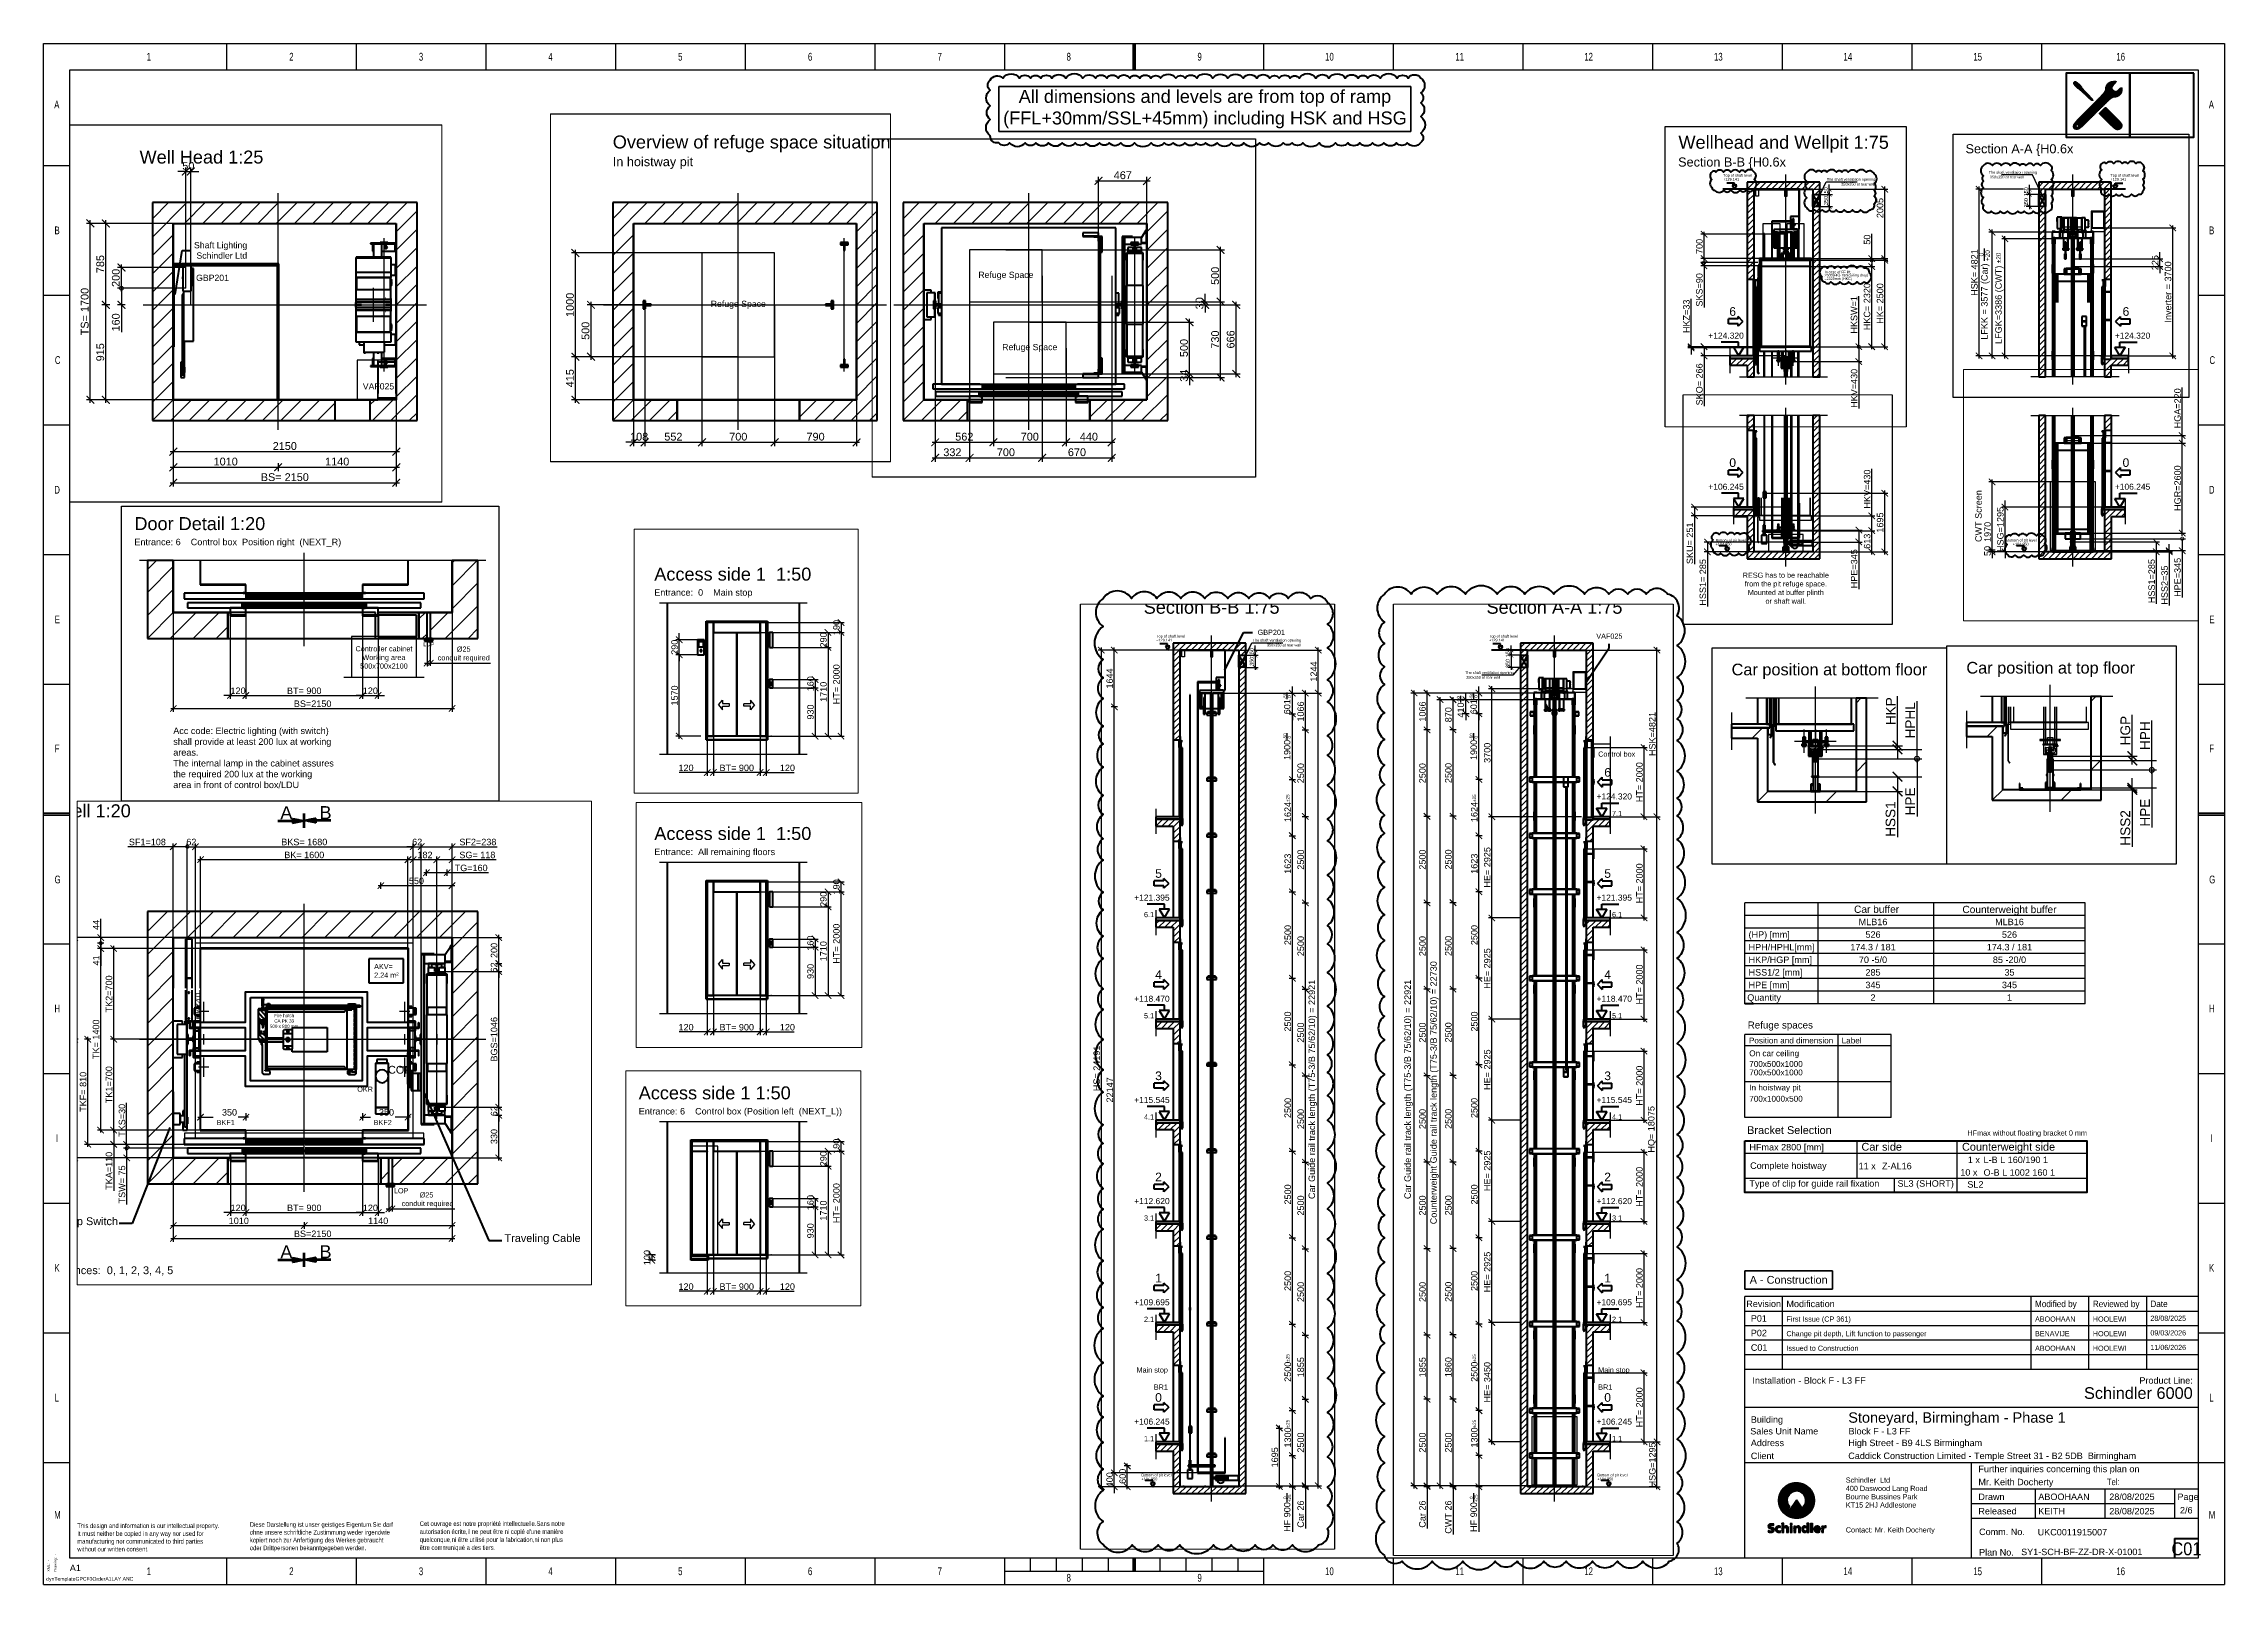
# Paper-space layout 'dynTemplateGPCF3OrderA1LAY' of a CAD drawing. Header units: millimetres. Extents: x 0 to 841, y 0 to 594.
# The model-space entities are those that its viewports show. They can reach past a viewport. Long polylines and large blocks are cut down to what shows.
import ezdxf
from ezdxf.enums import TextEntityAlignment as Align

# ---------------------------------------------------------------- set-up
doc = ezdxf.new("R2010")
doc.units = ezdxf.units.MM
for name, pattern in [('ACISOTGB', [9, 4, -1, 1, -1, 1, -1]), ('AM_ISO02W050', [7.5, 6, -1.5]), ('AM_ISO08W050', [18, 12, -1.5, 3, -1.5])]:
    doc.linetypes.add(name, pattern=pattern)
for name, color, linetype in [('8', 3, 'Continuous'), ('_SPALTE4', 4, 'AM_ISO08W050'), ('AM_9', 253, 'Continuous'), ('CDO_ALL_DWG_FRAME', 7, 'Continuous'), ('CDO_TEMP', 1, 'Continuous')]:
    doc.layers.add(name, color=color, linetype=linetype)
for name, color, linetype, lineweight in [('AM_0', 7, 'Continuous', 50), ('AM_11', 173, 'ACISOTGB', 25), ('AM_3', 6, 'AM_ISO02W050', 25), ('AM_5', 3, 'Continuous', 25), ('AM_6', 2, 'Continuous', 35), ('AM_7', 4, 'AM_ISO08W050', 25), ('AM_8', 1, 'Continuous', 25), ('LDBeams-AM_3', 6, 'AM_ISO02W050', 25), ('LDBeams-AM_6', 2, 'Continuous', 35), ('LDBuffer-AM_0', 7, 'Continuous', 50), ('LDBuffer-AM_1', 14, 'Continuous', 50), ('LDCar-AM_0', 7, 'Continuous', 50), ('LDCar-AM_3', 6, 'AM_ISO02W050', 25), ('LDCar-AM_4', 3, 'Continuous', 25), ('LDCar-AM_7', 4, 'AM_ISO08W050', 25), ('LDCar-AM_8', 1, 'Continuous', 25), ('LDCarFrame-AM_0', 7, 'Continuous', 50), ('LDCarFrame-AM_3', 6, 'AM_ISO02W050', 25), ('LDDoorFixingPoints-AM_0', 7, 'Continuous', 50), ('LDElectricalComponents-AM_0', 7, 'Continuous', 50), ('LDForces-AM_0', 7, 'Continuous', 50), ('LDGear-AM_0', 7, 'Continuous', 50), ('LDGear-AM_7', 4, 'AM_ISO08W050', 25), ('LDGovernor-AM_0', 7, 'Continuous', 50), ('LDGuides-AM_0', 7, 'Continuous', 50), ('LDHallButton-AM_0', 7, 'Continuous', 50), ('LDHallButton-AM_3', 6, 'AM_ISO02W050', 25), ('LDRailBrackets-AM_0', 7, 'Continuous', 50), ('LDRefugeSpace-AM_0', 7, 'Continuous', 50), ('LDRefugeSpace-AM_3', 6, 'AM_ISO02W050', 25), ('LDShaft-AM_0', 7, 'Continuous', 50), ('LDShaft-AM_3', 6, 'AM_ISO02W050', 25), ('LDShaft-AM_4', 3, 'Continuous', 25), ('LDShaft-AM_5', 3, 'Continuous', 25), ('LDShaft-AM_6', 2, 'Continuous', 35), ('LDShaft-AM_7', 4, 'AM_ISO08W050', 25), ('LDShaft-AM_8', 1, 'Continuous', 25)]:
    doc.layers.add(name, color=color, linetype=linetype, lineweight=lineweight)
doc.layers.add('AM_VIEWS', color=1, linetype='Continuous', lineweight=25, plot=False)
doc.styles.add('CONVERTER_1', font='arial.ttf', dxfattribs={"width": 0.72})
doc.styles.add('CONVERTER_2', font='arial.ttf', dxfattribs={"width": 0.72})
doc.styles.add('LD', font='ARIALUNI.ttf')
doc.styles.get("Standard").update_dxf_attribs({"font": 'ARIALUNI.ttf'})
doc.dimstyles.new('LIFT', dxfattribs={"dimtxt": 2.5, "dimasz": 2.5, "dimexe": 1.25, "dimexo": 0, "dimgap": 0.5, "dimtad": 1, "dimdec": 0, "dimzin": 1, "dimdsep": 46, "dimtxsty": 'LD', "dimblk": 'ARCHTICK', "dimcen": 0, "dimdle": 1, "dimclrd": 3, "dimclre": 3, "dimclrt": 4, "dimadec": 0, "dimazin": 0, "dimtp": 0.1, "dimtm": 0.1, "dimtfac": 0.71, "dimtdec": 0, "dimtix": 1, "dimtmove": 0, "dimatfit": 3, "dimfxl": 1, "dimtolj": 1, "dimarcsym": 0})
doc.dimstyles.new('LIFT$0', dxfattribs={"dimtxt": 2.5, "dimasz": 2.5, "dimexe": 1.25, "dimexo": 0, "dimgap": 0.5, "dimtad": 1, "dimdec": 0, "dimzin": 1, "dimdsep": 46, "dimtxsty": 'LD', "dimblk1": 'ARCHTICK', "dimblk2": 'ARCHTICK', "dimsah": 1, "dimcen": 0, "dimdle": 1, "dimclrd": 3, "dimclre": 3, "dimclrt": 4, "dimadec": 0, "dimazin": 0, "dimtp": 0.1, "dimtm": 0.1, "dimtfac": 0.71, "dimtdec": 0, "dimtix": 1, "dimtmove": 0, "dimatfit": 3, "dimfxl": 1, "dimtolj": 1, "dimarcsym": 0})

psp = doc.layouts.new('dynTemplateGPCF3OrderA1LAY')

# ---------------------------------------------------------------- texts
at = {"layer": 'AM_0'}
for p in [(796.61, 32.52), (796.61, 26.97)]:
    psp.add_text('28/08/2025', height=2.5, dxfattribs=at).set_placement(p)
at = {"layer": 'AM_8'}
psp.add_text('Page', height=2.5, dxfattribs=at).set_placement((822.89, 32.52))
psp.add_text('2/6', height=2.5, dxfattribs=at).set_placement((826.3, 26.59), align=Align.BOTTOM_CENTER)
at = {"layer": 'CDO_ALL_DWG_FRAME'}
for s, height, p in [('Modification', 2.5, (672.1, 106.89)), ('First Issue (CP 361)', 2, (672.1, 101.28)), ('Change pit depth, Lift function to passenger', 2, (672.1, 95.66)), ('Issued to Construction', 2, (672.1, 90.04)), ('ABOOHAAN', 2.5, (769.24, 32.52)), ('KEITH', 2.5, (769.24, 26.97)), ('Comm. No.', 2.5, (746.4, 19)), ('UKC0011915007', 2.5, (768.99, 18.87)), ('Plan No.', 2.5, (746.4, 11.11))]:
    psp.add_text(s, height=height, dxfattribs=at).set_placement(p)
at = {"layer": 'CDO_ALL_DWG_FRAME', "width": 0.9}
for s, height, p in [('Modified by', 2.5, (767.97, 106.88)), ('Reviewed by', 2.5, (790.27, 106.88)), ('Date', 2.5, (812.47, 106.91)), ('ABOOHAAN', 2, (768, 101.28)), ('HOOLEWI', 2, (790.3, 101.28)), ('28/08/2025', 2, (812.47, 101.59)), ('BENAVIJE', 2, (768, 95.66)), ('HOOLEWI', 2, (790.3, 95.66)), ('09/03/2026', 2, (812.47, 95.97)), ('ABOOHAAN', 2, (768, 90.04)), ('HOOLEWI', 2, (790.3, 90.04)), ('11/06/2026', 2, (812.47, 90.34))]:
    psp.add_text(s, height=height, dxfattribs=at).set_placement(p)
at = {"layer": 'CDO_ALL_DWG_FRAME'}
psp.add_text('Schindler 6000', height=4.5, dxfattribs=at).set_placement((828.8, 70.16), align=Align.BOTTOM_RIGHT)
psp.add_text('Product Line:', height=2.5, dxfattribs=at).set_placement((828.8, 79.86), align=Align.TOP_RIGHT)
at = {"layer": 'CDO_ALL_DWG_FRAME', "style": 'CONVERTER_2', "width": 0.72}
psp.add_text('Tel:', height=2.5, dxfattribs=at).set_placement((795.73, 38.26))
at = {"layer": 'CDO_ALL_DWG_FRAME', "style": 'CONVERTER_2', "width": 0.9}
psp.add_text('C01', height=5, dxfattribs=at).set_placement((826.35, 9.7), align=Align.BOTTOM_CENTER)
at = {"layer": 'CDO_ALL_DWG_FRAME', "insert": (659, 79.86), "char_height": 2.5, "width": 232.2219, "attachment_point": 1}
psp.add_mtext('Installation - Block F - L3 FF', dxfattribs=at)
at = {"layer": 'CDO_TEMP'}
for s, p in [('Revision', (656.62, 106.91)), ('P01', (658.37, 101.28)), ('C01', (658.37, 90.04)), ('P02', (658.37, 95.66)), ('Further inquiries concerning this plan on', (746.13, 43.25)), ('Mr. Keith Docherty', (746.13, 38.22)), ('Drawn', (746.13, 32.51)), ('Released', (746.13, 26.97))]:
    psp.add_text(s, height=2.5, dxfattribs=at).set_placement(p)
at = {"layer": 'LDBeams-AM_6'}
for s, height, p in [('Stoneyard, Birmingham - Phase 1', 4, (695.95, 62.32)), ('Block F - L3 FF', 2.5, (696.05, 57.8)), ('Caddick Construction Limited - Temple Street 31 - B2 5DB  Birmingham', 2.5, (695.95, 48.32)), ('High Street - B9 4LS Birmingham', 2.5, (695.95, 53.3))]:
    psp.add_text(s, height=height, dxfattribs=at).set_placement(p)
at = {"layer": 'LDBuffer-AM_1'}
for s, p in [('Sales Unit Name', (658.16, 57.8)), ('Building', (658.37, 62.29)), ('Address', (658.37, 53.3)), ('Client', (658.37, 48.29))]:
    psp.add_text(s, height=2.5, dxfattribs=at).set_placement(p)
at = {"layer": 'LDShaft-AM_6', "insert": (786, 12.5), "char_height": 2.5, "width": 50, "attachment_point": 5, "style": 'LD'}
psp.add_mtext('\\fArial Unicode MS|b0|i0;\\l\\C7;SY1-SCH-BF-ZZ-DR-X-01001', dxfattribs=at)

msp = doc.modelspace()

# ---------------------------------------------------------------- texts
at = {"layer": 'LDCar-AM_0', "style": 'LD'}
for s, height, p in [('Top of shaft level', 78.36, (26123.3, 25959.6)), ('+129.141', 78.36, (26123.3, 25846)), ('The shaft ventilation opening', 78.36, (28913.3, 25843.7)), ('Top of shaft level', 78.36, (37172.8, 25959.6)), ('+129.141', 78.36, (37172.8, 25846)), ('350x350 at rear wall', 78.36, (29325, 25704.6)), ('The shaft ventilation opening', 78.36, (36481.6, 24907.7)), ('350x350 at rear wall', 78.36, (36514.1, 24768.6)), ('The shaft ventilation opening', 78.36, (61978.2, 6872)), ('350x350 at rear wall', 78.36, (62010.6, 6732.9)), ('Top of shaft level', 78.36, (65495.7, 6783.5)), ('+129.141', 78.36, (65495.7, 6669.9)), ('Top of shaft level', 78.36, (48927.7, 5978.5)), ('+129.141', 78.36, (48927.7, 5864.9)), ('The shaft ventilation opening', 78.36, (51925.8, 5862.5)), ('350x350 at rear wall', 78.36, (52337.5, 5723.4)), ('In case of FF lift,', 75, (51860.5, 3184.7)), ('=2320mm (HKC)', 75, (51860.5, 2991.7)), ('2500(HK)-180(ceiling drop)', 75, (51860.5, 3094.3)), ('Bottom of pit level', 78.36, (69559.8, 2000.7)), ('Bottom of pit level', 78.36, (55377.4, 1782.7)), ('+104.950', 78.36, (69740.7, 1887.1)), ('+104.950', 78.36, (25695.8, 1590.9)), ('Bottom of pit level', 78.36, (25695.8, 1704.4)), ('+104.950', 78.36, (40306.6, 1590.9)), ('Bottom of pit level', 78.36, (40306.6, 1704.4)), ('+104.950', 78.36, (55377.4, 1669.1))]:
    msp.add_text(s, height=height, dxfattribs=at).set_placement(p, align=Align.BOTTOM_LEFT)
at = {"layer": 'LDShaft-AM_0', "color": 7, "style": 'LD'}
for s, height, p in [('Section A-A {H0.6x', 262.5, (61307, 7483.6)), ('Wellhead and Wellpit 1:75', 375, (47633.8, 6810))]:
    msp.add_text(s, height=height, dxfattribs=at).set_placement(p)
at = {"layer": 'LDShaft-AM_0', "style": 'LD'}
for s, insert, char_height, attachment_point in [('\\fArial Unicode MS|b0|i0;\\l\\C256;Section B-B 1:75\\P{\\H0.6x;\\S', (27726.2, 26197.2), 375, 8), ('\\fArial Unicode MS|b0|i0;\\l\\C256;Section A-A 1:75\\P{\\H0.6x;\\S', (39064.9, 26197.2), 375, 8), ('\\fArial Unicode MS|b0|i0;\\l\\C256;Control box', (40329.9, 22536.2), 150, 7), ('\\fArial Unicode MS|b0|i0;\\l\\C256;7.1', (40729.9, 20821.2), 150, 7), ('\\fArial Unicode MS|b0|i0;\\l\\C256;6.1', (26061.2, 17896.2), 150, 9), ('\\fArial Unicode MS|b0|i0;\\l\\C256;6.1', (40729.9, 17896.2), 150, 7), ('\\fArial Unicode MS|b0|i0;\\l\\C256;5.1', (26061.2, 14971.2), 150, 9), ('\\fArial Unicode MS|b0|i0;\\l\\C256;5.1', (40729.9, 14971.2), 150, 7), ('\\fArial Unicode MS|b0|i0;\\l\\C256;4.1', (26061.2, 12046.2), 150, 9), ('\\fArial Unicode MS|b0|i0;\\l\\C256;4.1', (40729.9, 12046.2), 150, 7), ('\\fArial Unicode MS|b0|i0;\\l\\C256;3.1', (26061.2, 9121.2), 150, 9), ('\\fArial Unicode MS|b0|i0;\\l\\C256;3.1', (40729.9, 9121.2), 150, 7), ('\\fArial Unicode MS|b0|i0;\\l\\C256;2.1', (26061.2, 6196.2), 150, 9), ('\\fArial Unicode MS|b0|i0;\\l\\C256;2.1', (40729.9, 6196.2), 150, 7), ('\\fArial Unicode MS|b0|i0;\\l\\C256;Main stop', (26461.2, 4686.2), 150, 9), ('\\fArial Unicode MS|b0|i0;\\l\\C256;Main stop', (40329.9, 4686.2), 150, 7), ('\\fArial Unicode MS|b0|i0;\\l\\C256;BR1', (26461.2, 4236.2), 150, 9), ('\\fArial Unicode MS|b0|i0;\\l\\C256;BR1', (40329.9, 4236.2), 150, 7), ('\\fArial Unicode MS|b0|i0;\\l\\C256;Well 1:20\\P\\H0.6x;\\S  ', (4299.7, 3396), 100, 7), ('\\fArial Unicode MS|b0|i0;\\l\\C256;Car position at bottom floor', (96538.7, 3273.2), 225, 7), ('\\fArial Unicode MS|b0|i0;\\l\\C256;Car position at top floor', (101316.2, 3307.3), 225, 7), ('\\fArial Unicode MS|b0|i0;\\l\\C256;Well Head 1:25', (10404.7, 2881.2), 125, 7), ('\\fArial Unicode MS|b0|i0;\\l\\C256;Overview of refuge space situation 1:25\\P\\H0.7x;\\SIn hoistway pit', (14985.9, 2631.2), 125, 7), ('\\fArial Unicode MS|b0|i0;\\l\\C256;1.1', (26061.2, 2746.2), 150, 9), ('\\fArial Unicode MS|b0|i0;\\l\\C256;1.1', (40729.9, 2746.2), 150, 7), ('\\fArial Unicode MS|b0|i0;\\l\\C256;Door Detail 1:20\\P\\H0.5x;\\SEntrance: 6    Control box  Position right  (NEXT_R)', (0, 1858.3), 100, 7), ('\\fArial Unicode MS|b0|i0;\\l\\C7;GBP201 ', (10949.7, 1781.2), 60, 4), ('\\fArial Unicode MS|b0|i0;\\l\\C256;Refuge Space', (20169.9, 1726.2), 60, 5), ('\\fArial Unicode MS|b0|i0;\\l\\C256;COP', (6866, 1606), 60, 1), ('\\fArial Unicode MS|b0|i0;\\l\\C256;OKR', (6749.7, 1446), 40, 3), ('\\fArial Unicode MS|b0|i0;\\l\\C256;Refuge Space', (16195.9, 1321.3), 60, 5), ('-', (81889.1, 1362.5), 3, 5), ('-', (81939.1, 1362.5), 4.5, 5), ('-', (82079.1, 1362.5), 3, 2), ('-', (82139.1, 1362.5), 4.5, 5), ('-', (82339.1, 1362.5), 4.5, 5), ('-', (82399.1, 1362.5), 3, 5), ('-', (82589.1, 1362.5), 4.5, 5), ('-', (82589.1, 1362.5), 3, 5), ('-', (86551.6, 1362.5), 3, 5), ('-', (86601.6, 1362.5), 4.5, 5), ('-', (86741.6, 1362.5), 3, 2), ('-', (86801.6, 1362.5), 4.5, 5), ('-', (87001.6, 1362.5), 4.5, 5), ('-', (87061.6, 1362.5), 3, 5), ('-', (87251.6, 1362.5), 4.5, 5), ('-', (87251.6, 1362.5), 3, 5), ('-', (91514.1, 1362.5), 3, 5), ('-', (91564.1, 1362.5), 4.5, 5), ('-', (91704.1, 1362.5), 3, 5), ('-', (91764.1, 1362.5), 4.5, 5), ('-', (91964.1, 1362.5), 4.5, 5), ('-', (92024.1, 1362.5), 3, 5), ('-', (92214.1, 1362.5), 4.5, 5), ('-', (92214.1, 1362.5), 3, 5), ('\\fArial Unicode MS|b0|i0;\\l\\C7; ', (12659.7, 1261.2), 50, 6), ('\\fArial Unicode MS|b0|i0;\\l\\C7; ', (12859.7, 1261.2), 50, 4), ('\\fArial Unicode MS|b0|i0;\\l\\C7; ', (12859.7, 1261.2), 50, 4), ('\\fArial Unicode MS|b0|i0;\\l\\C256;Controller cabinet\\PWorking area\\P500x700x2100', (1925, 1095), 40, 2), ('\\fArial Unicode MS|b0|i0;\\l\\C256;LOP', (2270, 1125), 30, 2), ('\\fArial Unicode MS|b0|i0;\\l\\C256;', (11131.9, 1050.9), 50, 7), ('\\fArial Unicode MS|b0|i0;\\l\\C256;Refuge Space', (20399.9, 1030.2), 60, 5), ('\\fArial Unicode MS|b0|i0;\\l\\C7;RESG has to be reachable \\Pfrom the pit refuge space. \\PMounted at buffer plinth \\Por shaft wall.', (57407.8, 909.4), 150, 2), ('\\fArial Unicode MS|b0|i0;\\l\\C256;VAF025', (12859.7, 735.2), 60, 6), ('\\fArial Unicode MS|b0|i0;\\l\\C7;LOP', (6967.3, 663.1), 40, 2)]:
    msp.add_mtext(s, dxfattribs=dict(at, insert=insert, char_height=char_height, attachment_point=attachment_point))
for s, insert, char_height, width, attachment_point in [('\\fArial Unicode MS|b0|i0;\\l\\C7; ', (66830.3, 6905.1), 187.5, 3000, 9), ('\\fArial Unicode MS|b0|i0;\\l\\C7;\\H0.7x;\\SSection B-B {\\H0.6x;\\S', (47623.7, 6216), 375, 6000, 7), ('\\fArial Unicode MS|b0|i0;\\l\\C256;Access side 1  1:50\\P\\H0.5x;\\SEntrance:  All remaining floors', (80649.1, 3432.5), 250, 4000, 7), ('\\fArial Unicode MS|b0|i0;\\l\\C256;Access side 1  1:50\\P\\H0.5x;\\SEntrance:  0    Main stop', (85311.6, 3432.5), 250, 5000, 7), ('\\fArial Unicode MS|b0|i0;\\l\\C256;Access side 1 1:50\\P\\H0.5x;\\SEntrance: 6    Control box (Position left  (NEXT_L))', (89974.1, 3432.5), 250, 4000, 7)]:
    msp.add_mtext(s, dxfattribs=dict(at, insert=insert, char_height=char_height, width=width, attachment_point=attachment_point))
at = {"layer": 'LDShaft-AM_0', "insert": (5379.7, 2071), "char_height": 40, "attachment_point": 2, "rotation": 90, "style": 'LD'}
msp.add_mtext('\\fArial Unicode MS|b0|i0;\\l\\C256;GBP201', dxfattribs=at)
at = {"layer": 'LDShaft-AM_0', "insert": (300, 0), "char_height": 50, "width": 235920, "attachment_point": 7}
msp.add_mtext('{\\fArial Unicode MS|b0|i0|c0|p34;Acc code: Electric lighting (with switch) \\Pshall provide at least 200 lux at working \\Pareas.\\PThe internal lamp in the cabinet assures \\Pthe required 200 lux at the working \\Parea in front of control box/LDU}', dxfattribs=at)
at = {"layer": 'LDShaft-AM_0', "insert": (4249.7, 60), "char_height": 60, "width": 1200, "attachment_point": 1, "line_spacing_factor": 0.8, "style": 'LD'}
msp.add_mtext('\\fArial Unicode MS|b0|i0;\\l\\C256;Entrances:  0, 1, 2, 3, 4, 5', dxfattribs=at)

# ---------------------------------------------------------------- blocks, each defined once
blk = doc.blocks.new('LOGO_SCHINDLER_35MM')
at = {"layer": 'AM_9'}
for p, q in [((10.32, 18.28), (17.39, 25.36)), ((10.32, 18.32), (17.36, 25.36)), ((10.32, 18.35), (17.33, 25.36)), ((10.32, 18.38), (17.3, 25.36)), ((10.32, 18.41), (17.27, 25.36)), ((10.32, 18.44), (17.23, 25.36)), ((10.32, 18.47), (17.2, 25.36)), ((10.32, 18.5), (17.17, 25.36)), ((10.32, 18.54), (17.14, 25.36)), ((10.32, 18.57), (17.11, 25.36)), ((10.32, 18.1), (17.57, 25.35)), ((10.32, 18.13), (17.54, 25.35)), ((10.32, 18.16), (17.51, 25.35)), ((10.32, 18.19), (17.48, 25.35)), ((10.32, 18.22), (17.45, 25.35)), ((10.32, 18.25), (17.42, 25.35)), ((10.32, 18.6), (17.07, 25.35)), ((10.32, 18.63), (17.04, 25.35)), ((10.32, 18.66), (17.01, 25.35)), ((10.32, 18.7), (16.98, 25.35)), ((10.32, 18.73), (16.94, 25.35)), ((10.33, 18.04), (17.63, 25.35)), ((10.33, 18.07), (17.6, 25.35)), ((10.33, 18.76), (16.91, 25.35)), ((10.33, 18.8), (16.88, 25.35)), ((10.33, 17.95), (17.72, 25.34)), ((10.33, 17.98), (17.69, 25.34)), ((10.33, 18.01), (17.66, 25.34)), ((10.33, 18.83), (16.85, 25.34)), ((10.33, 18.86), (16.81, 25.34)), ((10.33, 18.9), (16.78, 25.34)), ((10.34, 17.89), (17.78, 25.34)), ((10.34, 17.92), (17.75, 25.34)), ((10.34, 18.93), (16.74, 25.34)), ((10.34, 18.96), (16.71, 25.34)), ((10.34, 17.81), (17.87, 25.33)), ((10.34, 17.84), (17.84, 25.33)), ((10.34, 17.87), (17.81, 25.33)), ((10.34, 19), (16.68, 25.33)), ((10.34, 19.03), (16.64, 25.33)), ((10.35, 17.78), (17.9, 25.33)), ((10.35, 19.07), (16.61, 25.33)), ((10.35, 17.72), (17.95, 25.32)), ((10.35, 17.75), (17.92, 25.32)), ((10.35, 19.1), (16.57, 25.32)), ((10.35, 19.14), (16.54, 25.32)), ((10.36, 17.66), (18.01, 25.32)), ((10.36, 17.69), (17.98, 25.32)), ((10.36, 19.17), (16.5, 25.32)), ((10.36, 17.64), (18.04, 25.31)), ((10.36, 19.21), (16.47, 25.31)), ((10.37, 17.58), (18.09, 25.31)), ((10.37, 17.61), (18.07, 25.31)), ((10.37, 19.24), (16.43, 25.31)), ((10.37, 17.55), (18.12, 25.3)), ((10.37, 19.28), (16.4, 25.3)), ((10.38, 17.5), (18.18, 25.3)), ((10.38, 17.52), (18.15, 25.3)), ((10.38, 19.32), (16.36, 25.3)), ((10.38, 17.47), (18.21, 25.29)), ((10.38, 19.35), (16.32, 25.29)), ((10.39, 17.44), (18.23, 25.29)), ((10.39, 19.39), (16.29, 25.29)), ((10.39, 17.41), (18.26, 25.28)), ((10.39, 19.42), (16.25, 25.28)), ((10.4, 17.36), (18.32, 25.28)), ((10.4, 17.39), (18.29, 25.28)), ((10.4, 19.46), (16.21, 25.28)), ((10.4, 17.33), (18.34, 25.27)), ((10.4, 19.5), (16.18, 25.27)), ((10.41, 17.3), (18.37, 25.27)), ((10.41, 19.54), (16.14, 25.27)), ((10.41, 17.28), (18.4, 25.26)), ((10.41, 19.57), (16.1, 25.26)), ((10.42, 17.25), (18.42, 25.26)), ((10.42, 17.22), (18.45, 25.25)), ((10.42, 19.61), (16.06, 25.25)), ((10.43, 17.2), (18.48, 25.25)), ((10.43, 19.65), (16.02, 25.25)), ((10.43, 17.17), (18.5, 25.24)), ((10.43, 19.69), (15.99, 25.24)), ((10.44, 17.14), (18.53, 25.24)), ((10.44, 17.12), (18.56, 25.23)), ((10.44, 19.73), (15.95, 25.23)), ((10.45, 17.09), (18.58, 25.23)), ((10.45, 19.77), (15.91, 25.23)), ((10.45, 17.07), (18.61, 25.22)), ((10.46, 17.04), (18.64, 25.22)), ((10.46, 19.81), (15.87, 25.22)), ((10.46, 17.01), (18.66, 25.21)), ((10.47, 16.99), (18.69, 25.21)), ((10.47, 19.85), (15.83, 25.21)), ((10.47, 16.96), (18.71, 25.2)), ((10.47, 19.89), (15.79, 25.2)), ((10.48, 16.94), (18.74, 25.2)), ((10.48, 16.91), (18.77, 25.19)), ((10.48, 19.93), (15.75, 25.19)), ((10.49, 16.88), (18.79, 25.18)), ((10.49, 19.97), (15.71, 25.18)), ((10.5, 16.86), (18.82, 25.18)), ((10.5, 16.83), (18.84, 25.17)), ((10.5, 20.01), (15.67, 25.17)), ((10.51, 16.81), (18.87, 25.17)), ((10.51, 16.78), (18.89, 25.16)), ((10.51, 20.05), (15.63, 25.16)), ((10.52, 16.76), (18.92, 25.15)), ((10.52, 20.09), (15.58, 25.15)), ((10.53, 20.13), (15.54, 25.14)), ((10.53, 16.73), (14.66, 20.87)), ((10.53, 16.71), (14.46, 20.63)), ((10.54, 20.17), (15.5, 25.13)), ((10.54, 16.68), (14.36, 20.5)), ((10.55, 20.22), (15.46, 25.12)), ((10.55, 16.66), (14.29, 20.4)), ((10.55, 16.63), (14.23, 20.31)), ((10.56, 16.61), (14.18, 20.23)), ((10.57, 20.26), (15.41, 25.11)), ((10.57, 16.58), (14.14, 20.16)), ((10.57, 16.56), (14.1, 20.09)), ((10.58, 20.3), (15.37, 25.1)), ((10.58, 16.53), (14.07, 20.02)), ((10.59, 20.35), (15.33, 25.08)), ((10.59, 16.51), (14.04, 19.96)), ((10.59, 16.48), (14.01, 19.9)), ((10.6, 20.39), (15.28, 25.07)), ((10.6, 16.46), (13.99, 19.85)), ((10.61, 16.44), (13.96, 19.79)), ((10.61, 16.41), (13.94, 19.74)), ((10.62, 20.44), (15.24, 25.06)), ((10.62, 16.39), (13.92, 19.69)), ((10.63, 20.48), (15.19, 25.04)), ((10.63, 16.36), (13.9, 19.64)), ((10.64, 16.34), (13.89, 19.59)), ((10.64, 16.32), (13.87, 19.54)), ((10.65, 20.53), (15.15, 25.03)), ((10.65, 16.29), (13.86, 19.49)), ((10.66, 20.57), (15.1, 25.01)), ((10.66, 16.27), (13.84, 19.45)), ((10.67, 16.24), (13.83, 19.4)), ((10.68, 20.62), (15.05, 25)), ((10.68, 16.22), (13.82, 19.36)), ((10.68, 16.2), (13.8, 19.32)), ((10.69, 20.67), (15.01, 24.98)), ((10.69, 16.17), (13.79, 19.28)), ((10.7, 16.15), (13.78, 19.23)), ((10.71, 20.72), (14.96, 24.97)), ((10.71, 16.13), (13.77, 19.19)), ((10.72, 16.1), (13.77, 19.15)), ((10.72, 16.08), (13.76, 19.11)), ((10.73, 20.77), (14.91, 24.95)), ((10.73, 16.06), (13.75, 19.08)), ((10.74, 20.82), (14.86, 24.93)), ((10.74, 16.03), (13.74, 19.04)), ((10.75, 16.01), (13.74, 19)), ((10.76, 20.87), (14.81, 24.91)), ((10.76, 15.99), (13.73, 18.96)), ((10.77, 15.97), (13.73, 18.92)), ((10.78, 20.92), (14.76, 24.89)), ((10.78, 15.94), (13.72, 18.89)), ((10.78, 15.92), (13.72, 18.85)), ((10.79, 15.9), (13.71, 18.82)), ((10.8, 20.97), (14.71, 24.87)), ((10.8, 15.88), (13.71, 18.78)), ((10.81, 15.85), (13.7, 18.75)), ((10.82, 21.02), (14.65, 24.85)), ((10.82, 15.83), (13.7, 18.71)), ((10.83, 15.81), (13.7, 18.68)), ((10.84, 15.79), (13.7, 18.64)), ((10.85, 21.07), (14.6, 24.83)), ((10.85, 15.76), (13.69, 18.61)), ((10.86, 15.74), (13.69, 18.58)), ((10.87, 21.13), (14.55, 24.81)), ((10.87, 15.72), (13.69, 18.55)), ((10.87, 15.7), (13.69, 18.51)), ((10.88, 15.67), (13.69, 18.48)), ((10.89, 21.18), (14.49, 24.78)), ((10.89, 15.65), (13.69, 18.45)), ((10.9, 15.63), (13.69, 18.42)), ((10.91, 15.61), (13.69, 18.39)), ((10.92, 21.24), (14.44, 24.76)), ((10.92, 15.59), (13.69, 18.36)), ((10.93, 15.57), (13.69, 18.32)), ((10.94, 21.3), (14.38, 24.73)), ((10.94, 15.54), (13.69, 18.29)), ((10.95, 15.52), (13.69, 18.26)), ((10.96, 15.5), (13.69, 18.23)), ((10.97, 21.35), (14.32, 24.71)), ((10.97, 15.48), (13.7, 18.2)), ((10.98, 15.46), (13.7, 18.17)), ((10.99, 15.44), (13.7, 18.15)), ((11, 21.41), (14.26, 24.68)), ((11, 15.42), (13.7, 18.12)), ((11.01, 15.39), (13.71, 18.09)), ((11.02, 15.37), (13.71, 18.06)), ((11.03, 21.47), (14.2, 24.65)), ((11.03, 15.35), (13.71, 18.03)), ((11.04, 15.33), (13.71, 18)), ((11.05, 15.31), (13.72, 17.97)), ((11.06, 21.54), (14.14, 24.62)), ((11.06, 15.29), (13.72, 17.95)), ((11.07, 15.27), (13.72, 17.92)), ((11.09, 21.6), (14.07, 24.58)), ((11.09, 15.25), (13.73, 17.89)), ((11.1, 15.23), (13.73, 17.86)), ((11.11, 15.21), (13.74, 17.84)), ((11.12, 21.67), (14.01, 24.55)), ((11.12, 15.19), (13.74, 17.81)), ((11.13, 15.17), (13.75, 17.78)), ((11.14, 15.14), (13.75, 17.76)), ((11.15, 15.12), (13.76, 17.73)), ((11.16, 21.73), (13.94, 24.51)), ((11.16, 15.1), (13.76, 17.7)), ((11.17, 15.08), (13.77, 17.68)), ((11.18, 15.06), (13.77, 17.65)), ((11.2, 21.8), (13.87, 24.48)), ((11.2, 15.04), (13.78, 17.63)), ((11.21, 15.02), (13.78, 17.6)), ((11.22, 15), (13.79, 17.58)), ((11.23, 14.98), (13.8, 17.55)), ((11.24, 21.88), (13.8, 24.43)), ((11.24, 14.96), (13.8, 17.53)), ((11.25, 14.94), (13.81, 17.5)), ((11.26, 14.92), (13.82, 17.48)), ((11.28, 21.95), (13.72, 24.39)), ((11.28, 14.9), (13.82, 17.45)), ((11.29, 14.88), (13.83, 17.43)), ((11.3, 14.86), (13.84, 17.4)), ((11.31, 14.84), (13.85, 17.38)), ((11.32, 14.82), (13.85, 17.35)), ((11.33, 22.03), (13.64, 24.34)), ((11.33, 14.8), (13.86, 17.33)), ((11.35, 14.79), (13.87, 17.31)), ((11.36, 14.77), (13.88, 17.28)), ((11.37, 14.75), (13.88, 17.26)), ((11.38, 22.11), (13.56, 24.29)), ((11.38, 14.73), (13.89, 17.24)), ((11.39, 14.71), (13.9, 17.21)), ((11.41, 14.69), (13.91, 17.19)), ((11.42, 14.67), (13.92, 17.17)), ((11.43, 14.65), (13.93, 17.14)), ((11.44, 22.2), (13.47, 24.24)), ((11.44, 14.63), (13.93, 17.12)), ((11.46, 14.61), (13.94, 17.1)), ((11.47, 14.59), (13.95, 17.08)), ((11.48, 14.57), (13.96, 17.05)), ((11.49, 14.56), (13.97, 17.03)), ((11.5, 22.29), (13.38, 24.17)), ((11.51, 14.54), (13.98, 17.01)), ((11.52, 14.52), (13.99, 16.99)), ((11.53, 14.5), (14, 16.97)), ((11.54, 14.48), (14.01, 16.95)), ((11.56, 14.46), (14.02, 16.92)), ((11.57, 22.39), (13.28, 24.11)), ((11.57, 14.44), (14.03, 16.9)), ((11.58, 14.43), (14.04, 16.88)), ((11.6, 14.41), (14.05, 16.86)), ((11.61, 14.39), (14.06, 16.84)), ((11.65, 22.5), (13.17, 24.03)), ((11.74, 22.63), (13.05, 23.94)), ((11.85, 22.77), (12.9, 23.82)), ((12.01, 22.97), (12.71, 23.66)), ((13.19, 12.8), (17.98, 17.58)), ((13.21, 12.78), (17.99, 17.57)), ((13.23, 12.77), (18, 17.55)), ((13.25, 12.76), (18.02, 17.53)), ((13.27, 12.74), (18.03, 17.51)), ((13.28, 12.73), (18.04, 17.49)), ((13.3, 12.72), (18.06, 17.47)), ((13.32, 12.71), (18.07, 17.45)), ((13.34, 12.69), (18.08, 17.43)), ((13.36, 12.68), (18.09, 17.42)), ((13.38, 12.67), (18.11, 17.4)), ((13.4, 12.66), (18.12, 17.38)), ((13.42, 12.64), (18.13, 17.36)), ((13.43, 12.63), (18.15, 17.34)), ((17.25, 18.64), (13.45, 13.09)), ((13.45, 13.09), (17.97, 17.6)), ((13.45, 12.62), (18.16, 17.32)), ((13.47, 12.61), (18.17, 17.3)), ((13.49, 12.59), (18.18, 17.29)), ((13.51, 12.58), (18.2, 17.27)), ((13.52, 13.19), (17.95, 17.62)), ((13.53, 12.57), (18.21, 17.25)), ((13.55, 12.56), (18.22, 17.23)), ((13.57, 12.54), (18.23, 17.21)), ((13.59, 13.29), (17.94, 17.64)), ((13.59, 12.53), (18.25, 17.19)), ((13.61, 12.52), (18.26, 17.17)), ((13.63, 12.51), (18.27, 17.15)), ((13.65, 12.5), (18.29, 17.14)), ((13.66, 13.39), (17.93, 17.66)), ((13.67, 12.48), (18.3, 17.12)), ((13.68, 12.47), (18.31, 17.1)), ((13.7, 12.46), (18.32, 17.08)), ((13.72, 12.45), (18.34, 17.06)), ((13.73, 13.49), (17.92, 17.68)), ((13.74, 12.44), (18.35, 17.04)), ((13.76, 12.43), (18.36, 17.02)), ((13.78, 12.41), (18.38, 17.01)), ((13.79, 13.59), (17.9, 17.7)), ((13.8, 12.4), (18.39, 16.99)), ((13.82, 12.39), (18.4, 16.97)), ((13.84, 12.38), (18.41, 16.95)), ((13.86, 13.69), (17.89, 17.71)), ((13.86, 12.37), (18.43, 16.93)), ((13.88, 12.36), (18.44, 16.91)), ((13.9, 12.35), (18.45, 16.89)), ((13.92, 12.34), (18.46, 16.87)), ((13.93, 13.79), (17.88, 17.73)), ((13.94, 12.32), (18.48, 16.86)), ((13.97, 12.31), (18.49, 16.84)), ((14, 13.89), (17.86, 17.75)), ((14.07, 13.99), (17.85, 17.77)), ((14.13, 14.09), (17.84, 17.79)), ((14.2, 14.19), (17.83, 17.81)), ((14.27, 14.28), (17.81, 17.83)), ((14.34, 14.38), (17.8, 17.85)), ((14.41, 14.48), (17.79, 17.86)), ((14.48, 14.58), (17.77, 17.88)), ((14.54, 14.68), (17.76, 17.9)), ((14.61, 14.78), (17.75, 17.92)), ((14.68, 14.88), (17.74, 17.94)), ((14.75, 14.98), (17.72, 17.96)), ((14.81, 21.01), (18.94, 25.15)), ((14.82, 15.08), (17.71, 17.98)), ((14.88, 15.18), (17.7, 17.99)), ((14.95, 15.28), (17.69, 18.01)), ((15.02, 15.38), (17.67, 18.03)), ((15.04, 21.21), (18.97, 25.14)), ((15.09, 15.48), (17.66, 18.05)), ((15.16, 15.58), (17.65, 18.07)), ((15.17, 21.31), (18.99, 25.14)), ((15.23, 15.68), (17.63, 18.09)), ((15.27, 21.38), (19.02, 25.13)), ((15.29, 15.78), (17.62, 18.11)), ((15.36, 21.44), (19.04, 25.12)), ((15.36, 15.88), (17.61, 18.13)), ((15.43, 15.98), (17.6, 18.14)), ((15.44, 21.49), (19.07, 25.12)), ((15.5, 16.08), (17.58, 18.16)), ((15.52, 21.53), (19.09, 25.11)), ((15.57, 16.18), (17.57, 18.18)), ((15.58, 21.57), (19.12, 25.1)), ((15.63, 16.28), (17.56, 18.2)), ((15.65, 21.6), (19.14, 25.1)), ((15.7, 16.38), (17.55, 18.22)), ((15.71, 21.63), (19.17, 25.09)), ((15.77, 21.66), (19.19, 25.08)), ((15.77, 16.48), (17.53, 18.24)), ((15.83, 21.69), (19.21, 25.07)), ((15.84, 16.57), (17.52, 18.26)), ((15.88, 21.71), (19.24, 25.07)), ((15.91, 16.67), (17.51, 18.27)), ((15.94, 21.73), (19.26, 25.06)), ((15.97, 16.77), (17.49, 18.29)), ((15.99, 21.75), (19.29, 25.05)), ((16.04, 21.77), (19.31, 25.04)), ((16.04, 16.87), (17.48, 18.31)), ((16.09, 21.79), (19.34, 25.04)), ((16.11, 16.97), (17.47, 18.33)), ((16.13, 21.8), (19.36, 25.03)), ((16.18, 21.82), (19.38, 25.02)), ((16.18, 17.07), (17.46, 18.35)), ((16.23, 21.83), (19.41, 25.01)), ((16.25, 17.17), (17.44, 18.37)), ((16.27, 21.85), (19.43, 25.01)), ((16.31, 21.86), (19.45, 25)), ((16.32, 17.27), (17.43, 18.39)), ((16.36, 21.87), (19.48, 24.99)), ((16.38, 17.37), (17.42, 18.41)), ((16.4, 21.88), (19.5, 24.98)), ((16.44, 21.89), (19.52, 24.98)), ((16.45, 17.47), (17.4, 18.42)), ((16.48, 21.9), (19.55, 24.97)), ((16.52, 21.91), (19.57, 24.96)), ((16.52, 17.57), (17.39, 18.44)), ((16.56, 21.92), (19.59, 24.95)), ((16.59, 17.67), (17.38, 18.46)), ((16.6, 21.92), (19.62, 24.94)), ((16.64, 21.93), (19.64, 24.93)), ((16.66, 17.77), (17.37, 18.48)), ((16.68, 21.94), (19.66, 24.93)), ((16.71, 21.94), (19.69, 24.92)), ((16.72, 17.87), (17.35, 18.5)), ((16.75, 21.95), (19.71, 24.91)), ((16.79, 21.95), (19.73, 24.9)), ((16.79, 17.97), (17.34, 18.52)), ((16.82, 21.96), (19.75, 24.89)), ((16.86, 21.96), (19.78, 24.88)), ((16.86, 18.07), (17.33, 18.54)), ((16.89, 21.97), (19.8, 24.87)), ((16.93, 21.97), (19.82, 24.86)), ((16.93, 18.17), (17.32, 18.55)), ((16.96, 21.97), (19.84, 24.86)), ((17, 21.98), (19.87, 24.85)), ((17, 18.27), (17.3, 18.57)), ((17.03, 21.98), (19.89, 24.84)), ((17.06, 21.98), (19.91, 24.83)), ((17.07, 18.37), (17.29, 18.59)), ((17.1, 21.98), (19.93, 24.82)), ((17.13, 21.98), (19.96, 24.81)), ((17.13, 18.47), (17.28, 18.61)), ((17.16, 21.98), (19.98, 24.8)), ((17.19, 21.98), (20, 24.79)), ((17.2, 18.57), (17.26, 18.63)), ((17.23, 21.98), (20.02, 24.78)), ((17.25, 18.64), (21.05, 13.09)), ((17.26, 21.99), (20.04, 24.77)), ((17.29, 21.98), (20.07, 24.76)), ((17.32, 21.98), (20.09, 24.75)), ((17.35, 21.98), (20.11, 24.74)), ((17.38, 21.98), (20.13, 24.73)), ((17.41, 21.98), (20.15, 24.72)), ((17.44, 21.98), (20.17, 24.71)), ((17.47, 21.98), (20.19, 24.7)), ((17.5, 21.98), (20.22, 24.69)), ((17.53, 21.97), (20.24, 24.68)), ((17.56, 21.97), (20.26, 24.67)), ((17.59, 21.97), (20.28, 24.66)), ((17.62, 21.97), (20.3, 24.65)), ((17.64, 21.96), (20.32, 24.64)), ((17.67, 21.96), (20.34, 24.63)), ((17.7, 21.96), (20.36, 24.62)), ((17.73, 21.95), (20.39, 24.61)), ((17.76, 21.95), (20.41, 24.6)), ((17.78, 21.95), (20.43, 24.59)), ((17.81, 21.94), (20.45, 24.58)), ((17.84, 21.94), (20.47, 24.57)), ((17.86, 21.93), (20.49, 24.56)), ((17.89, 21.93), (20.51, 24.55)), ((17.92, 21.92), (20.53, 24.53)), ((17.94, 21.92), (20.55, 24.52)), ((17.97, 21.91), (20.57, 24.51)), ((18, 21.91), (20.59, 24.5)), ((18.02, 21.9), (20.61, 24.49)), ((18.05, 21.9), (20.63, 24.48)), ((18.07, 21.89), (20.65, 24.47)), ((18.1, 21.88), (20.67, 24.46)), ((18.12, 21.88), (20.69, 24.45)), ((18.15, 21.87), (20.71, 24.43)), ((18.17, 21.86), (20.73, 24.42)), ((18.2, 21.86), (20.75, 24.41)), ((18.22, 21.85), (20.77, 24.4)), ((18.25, 21.84), (20.79, 24.39)), ((18.27, 21.84), (20.81, 24.38)), ((18.3, 21.83), (20.83, 24.36)), ((18.32, 21.82), (20.85, 24.35)), ((18.34, 21.81), (20.87, 24.34)), ((18.37, 21.81), (20.89, 24.33)), ((18.39, 21.8), (20.91, 24.32)), ((18.41, 21.79), (20.93, 24.3)), ((18.44, 21.78), (20.95, 24.29)), ((18.46, 21.77), (20.97, 24.28)), ((18.48, 21.77), (20.99, 24.27)), ((18.51, 21.76), (21, 24.26)), ((18.53, 21.75), (21.02, 24.24)), ((18.55, 21.74), (21.04, 24.23)), ((18.57, 21.73), (21.06, 24.22)), ((18.6, 21.72), (21.08, 24.21)), ((18.62, 21.71), (21.1, 24.19)), ((18.64, 21.7), (21.12, 24.18)), ((18.66, 21.69), (21.14, 24.17)), ((18.69, 21.69), (21.16, 24.16)), ((18.71, 21.68), (21.17, 24.14)), ((18.73, 21.67), (21.19, 24.13)), ((18.75, 21.66), (21.21, 24.12)), ((18.77, 21.65), (21.23, 24.1)), ((18.79, 21.64), (21.25, 24.09)), ((18.81, 21.63), (21.27, 24.08)), ((18.84, 21.62), (21.29, 24.07)), ((18.86, 21.6), (21.3, 24.05)), ((18.88, 21.59), (21.32, 24.04)), ((18.9, 21.58), (21.34, 24.03)), ((18.92, 21.57), (21.36, 24.01)), ((18.94, 21.56), (21.38, 24)), ((18.96, 21.55), (21.39, 23.99)), ((18.98, 21.54), (21.41, 23.97)), ((19, 21.53), (21.43, 23.96)), ((19.02, 21.52), (21.45, 23.95)), ((19.04, 21.51), (21.47, 23.93)), ((19.06, 21.49), (21.48, 23.92)), ((19.08, 21.48), (21.5, 23.9)), ((19.1, 21.47), (21.52, 23.89)), ((19.12, 21.46), (21.54, 23.88)), ((19.14, 21.45), (21.55, 23.86)), ((19.16, 21.43), (21.57, 23.85)), ((19.18, 21.42), (21.59, 23.83)), ((19.2, 21.41), (21.61, 23.82)), ((19.22, 21.4), (21.62, 23.81)), ((19.23, 21.38), (21.64, 23.79)), ((19.25, 21.37), (21.66, 23.78)), ((19.27, 21.36), (21.68, 23.76)), ((19.29, 21.35), (21.69, 23.75)), ((19.31, 21.33), (21.71, 23.74)), ((19.33, 21.32), (21.73, 23.72)), ((19.35, 21.31), (21.75, 23.71)), ((19.36, 21.29), (21.76, 23.69)), ((19.38, 21.28), (21.78, 23.68)), ((19.4, 21.27), (21.8, 23.66)), ((19.42, 21.25), (21.81, 23.65)), ((19.44, 21.24), (21.83, 23.63)), ((19.45, 21.23), (21.85, 23.62)), ((19.47, 21.21), (21.86, 23.6)), ((19.49, 21.2), (21.88, 23.59)), ((19.51, 21.18), (21.9, 23.58)), ((19.52, 21.17), (21.91, 23.56)), ((19.54, 21.16), (21.93, 23.55)), ((19.56, 21.14), (21.95, 23.53)), ((19.57, 21.13), (21.96, 23.52)), ((19.59, 21.11), (21.98, 23.5)), ((19.61, 21.1), (21.99, 23.48)), ((19.62, 21.08), (22.01, 23.47)), ((19.64, 21.07), (22.03, 23.45)), ((19.66, 21.05), (22.04, 23.44)), ((19.67, 21.04), (22.06, 23.42)), ((19.69, 21.02), (22.07, 23.41)), ((19.71, 21.01), (22.09, 23.39)), ((19.72, 20.99), (22.11, 23.38)), ((19.74, 20.98), (22.12, 23.36)), ((19.75, 20.96), (22.14, 23.35)), ((19.77, 20.95), (22.15, 23.33)), ((19.79, 20.93), (22.17, 23.31)), ((19.8, 20.91), (22.19, 23.3)), ((19.82, 20.9), (22.2, 23.28)), ((19.83, 20.88), (22.22, 23.27)), ((19.84, 15.96), (23.98, 20.1)), ((19.85, 20.87), (22.23, 23.25)), ((19.85, 15.94), (23.99, 20.08)), ((19.86, 20.85), (22.25, 23.24)), ((19.86, 15.92), (24, 20.05)), ((19.88, 20.83), (22.26, 23.22)), ((19.88, 15.9), (24, 20.02)), ((19.89, 20.82), (22.28, 23.2)), ((19.89, 15.88), (24.01, 20)), ((19.9, 15.86), (24.01, 19.97)), ((19.91, 20.8), (22.29, 23.19)), ((19.91, 15.84), (24.02, 19.95)), ((19.92, 20.78), (22.31, 23.17)), ((19.92, 15.82), (24.03, 19.92)), ((19.93, 15.8), (24.03, 19.9)), ((19.94, 20.77), (22.32, 23.15)), ((19.94, 15.77), (24.04, 19.87)), ((19.95, 20.75), (22.34, 23.14)), ((19.95, 15.75), (24.04, 19.84)), ((19.96, 15.73), (24.05, 19.82)), ((19.97, 20.73), (22.35, 23.12)), ((19.98, 20.72), (22.37, 23.11)), ((19.98, 15.71), (24.05, 19.79)), ((19.99, 20.7), (22.38, 23.09)), ((19.99, 15.69), (24.06, 19.77)), ((20, 16.15), (23.98, 20.13)), ((20, 15.67), (24.06, 19.74)), ((20.01, 20.68), (22.4, 23.07)), ((20.01, 15.65), (24.07, 19.71)), ((20.02, 20.67), (22.41, 23.06)), ((20.02, 15.63), (24.07, 19.69)), ((20.03, 15.61), (24.08, 19.66)), ((20.04, 20.65), (22.43, 23.04)), ((20.04, 15.59), (24.08, 19.63)), ((20.05, 20.63), (22.44, 23.02)), ((20.05, 15.57), (24.09, 19.61)), ((20.06, 15.55), (24.09, 19.58)), ((20.07, 20.61), (22.46, 23.01)), ((20.07, 15.53), (24.1, 19.55)), ((20.08, 20.6), (22.47, 22.99)), ((20.09, 20.58), (22.49, 22.97)), ((20.09, 15.51), (24.1, 19.53)), ((20.1, 15.49), (24.11, 19.5)), ((20.11, 20.56), (22.5, 22.96)), ((20.11, 15.47), (24.11, 19.47)), ((20.12, 20.54), (22.52, 22.94)), ((20.12, 16.29), (23.97, 20.15)), ((20.12, 15.45), (24.11, 19.44)), ((20.13, 20.52), (22.53, 22.92)), ((20.13, 15.43), (24.12, 19.42)), ((20.14, 15.41), (24.12, 19.39)), ((20.15, 20.51), (22.55, 22.91)), ((20.15, 15.39), (24.13, 19.36)), ((20.16, 20.49), (22.56, 22.89)), ((20.16, 15.37), (24.13, 19.33)), ((20.17, 20.47), (22.57, 22.87)), ((20.17, 15.35), (24.13, 19.31)), ((20.18, 20.45), (22.59, 22.85)), ((20.19, 16.4), (23.97, 20.18)), ((20.19, 15.33), (24.14, 19.28)), ((20.2, 20.43), (22.6, 22.84)), ((20.2, 15.31), (24.14, 19.25)), ((20.21, 20.41), (22.62, 22.82)), ((20.21, 15.29), (24.14, 19.22)), ((20.22, 20.39), (22.63, 22.8)), ((20.22, 15.27), (24.15, 19.19)), ((20.23, 15.25), (24.15, 19.17)), ((20.24, 20.37), (22.65, 22.78)), ((20.24, 15.23), (24.15, 19.14)), ((20.25, 20.36), (22.66, 22.77)), ((20.25, 15.21), (24.16, 19.11)), ((20.26, 20.34), (22.67, 22.75)), ((20.26, 16.5), (23.96, 20.2)), ((20.26, 15.18), (24.16, 19.08)), ((20.27, 20.32), (22.69, 22.73)), ((20.27, 15.16), (24.16, 19.05)), ((20.28, 20.3), (22.7, 22.71)), ((20.29, 15.14), (24.16, 19.02)), ((20.3, 20.28), (22.72, 22.7)), ((20.3, 15.12), (24.17, 18.99)), ((20.31, 20.26), (22.73, 22.68)), ((20.31, 16.58), (23.95, 20.23)), ((20.31, 15.1), (24.17, 18.97)), ((20.32, 20.24), (22.74, 22.66)), ((20.32, 15.08), (24.17, 18.94)), ((20.33, 20.22), (22.76, 22.64)), ((20.33, 15.06), (24.17, 18.91)), ((20.34, 20.2), (22.77, 22.63)), ((20.34, 15.04), (24.18, 18.88)), ((20.35, 20.18), (22.78, 22.61)), ((20.35, 16.66), (23.95, 20.25)), ((20.35, 15.02), (24.18, 18.85)), ((20.36, 15), (24.18, 18.82)), ((20.37, 20.16), (22.8, 22.59)), ((20.37, 14.98), (24.18, 18.79)), ((20.38, 20.14), (22.81, 22.57)), ((20.39, 20.12), (22.82, 22.55)), ((20.39, 16.73), (23.94, 20.27)), ((20.39, 14.96), (24.18, 18.76)), ((20.4, 20.1), (22.84, 22.54)), ((20.4, 14.94), (24.18, 18.73)), ((20.41, 20.08), (22.85, 22.52)), ((20.41, 14.92), (24.19, 18.7)), ((20.42, 20.06), (22.86, 22.5)), ((20.42, 14.9), (24.19, 18.67)), ((20.43, 20.04), (22.88, 22.48)), ((20.43, 16.79), (23.93, 20.3)), ((20.43, 14.88), (24.19, 18.64)), ((20.44, 20.02), (22.89, 22.46)), ((20.44, 14.86), (24.19, 18.61)), ((20.45, 19.99), (22.9, 22.45)), ((20.45, 14.84), (24.19, 18.58)), ((20.46, 19.97), (22.92, 22.43)), ((20.46, 16.86), (23.92, 20.32)), ((20.46, 14.82), (24.19, 18.55)), ((20.47, 19.95), (22.93, 22.41)), ((20.47, 14.8), (24.19, 18.51)), ((20.48, 19.93), (22.94, 22.39)), ((20.48, 14.78), (24.19, 18.48)), ((20.49, 19.91), (22.96, 22.37)), ((20.49, 16.92), (23.92, 20.35)), ((20.5, 19.89), (22.97, 22.35)), ((20.5, 14.76), (24.19, 18.45)), ((20.51, 19.87), (22.98, 22.33)), ((20.51, 16.97), (23.91, 20.37)), ((20.51, 14.74), (24.19, 18.42)), ((20.52, 19.84), (22.99, 22.32)), ((20.52, 14.72), (24.19, 18.39)), ((20.53, 19.82), (23.01, 22.3)), ((20.53, 14.7), (24.19, 18.36)), ((20.54, 19.8), (23.02, 22.28)), ((20.54, 17.03), (23.9, 20.4)), ((20.54, 14.68), (24.19, 18.33)), ((20.55, 19.78), (23.03, 22.26)), ((20.55, 14.66), (24.19, 18.29)), ((20.56, 19.76), (23.04, 22.24)), ((20.56, 17.08), (23.9, 20.42)), ((20.56, 14.64), (24.19, 18.26)), ((20.57, 19.73), (23.06, 22.22)), ((20.57, 14.61), (24.19, 18.23)), ((20.58, 19.71), (23.07, 22.2)), ((20.58, 17.14), (23.89, 20.44)), ((20.58, 14.59), (24.19, 18.2)), ((20.59, 19.69), (23.08, 22.18)), ((20.59, 19.67), (23.09, 22.16)), ((20.6, 19.64), (23.11, 22.15)), ((20.6, 17.19), (23.88, 20.47)), ((20.6, 14.57), (24.19, 18.16)), ((20.61, 19.62), (23.12, 22.13)), ((20.61, 14.55), (24.18, 18.13)), ((20.62, 19.6), (23.13, 22.11)), ((20.62, 17.24), (23.87, 20.49)), ((20.62, 14.53), (24.18, 18.1)), ((20.63, 19.57), (23.14, 22.09)), ((20.63, 17.28), (23.87, 20.52)), ((20.63, 14.51), (24.18, 18.07)), ((20.64, 19.55), (23.15, 22.07)), ((20.64, 19.53), (23.17, 22.05)), ((20.64, 14.49), (24.18, 18.03)), ((20.65, 19.5), (23.18, 22.03)), ((20.65, 17.33), (23.86, 20.54)), ((20.65, 14.47), (24.18, 18)), ((20.66, 19.48), (23.19, 22.01)), ((20.66, 17.38), (23.85, 20.56)), ((20.66, 14.45), (24.18, 17.97)), ((20.67, 19.45), (23.2, 21.99)), ((20.67, 19.43), (23.21, 21.97)), ((20.67, 14.43), (24.17, 17.93)), ((20.68, 19.41), (23.23, 21.95)), ((20.68, 17.42), (23.84, 20.59)), ((20.68, 14.41), (24.17, 17.9)), ((20.69, 19.38), (23.24, 21.93)), ((20.69, 19.36), (23.25, 21.91)), ((20.69, 17.46), (23.84, 20.61)), ((20.7, 19.33), (23.26, 21.89)), ((20.7, 17.51), (23.83, 20.64)), ((20.7, 14.39), (24.17, 17.86)), ((20.71, 19.31), (23.27, 21.87)), ((20.71, 19.28), (23.28, 21.85)), ((20.71, 17.55), (23.82, 20.66)), ((20.71, 14.37), (24.17, 17.83)), ((20.72, 19.26), (23.29, 21.83)), ((20.72, 17.59), (23.81, 20.68)), ((20.72, 14.35), (24.16, 17.8)), ((20.73, 19.23), (23.31, 21.81)), ((20.73, 19.2), (23.32, 21.79)), ((20.73, 17.63), (23.8, 20.71)), ((20.73, 14.33), (24.16, 17.76)), ((20.74, 19.18), (23.33, 21.77)), ((20.74, 19.15), (23.34, 21.75)), ((20.74, 17.67), (23.8, 20.73)), ((20.74, 14.31), (24.16, 17.73)), ((20.75, 19.13), (23.35, 21.73)), ((20.75, 19.1), (23.36, 21.71)), ((20.75, 17.71), (23.79, 20.75)), ((20.75, 14.29), (24.15, 17.69)), ((20.76, 19.07), (23.37, 21.69)), ((20.76, 19.05), (23.38, 21.67)), ((20.76, 17.79), (23.77, 20.8)), ((20.76, 17.75), (23.78, 20.77)), ((20.76, 14.27), (24.15, 17.66)), ((20.77, 19.02), (23.39, 21.65)), ((20.77, 18.99), (23.41, 21.63)), ((20.77, 17.83), (23.76, 20.82)), ((20.77, 14.25), (24.14, 17.62)), ((20.78, 18.97), (23.42, 21.61)), ((20.78, 18.94), (23.43, 21.59)), ((20.78, 18.91), (23.44, 21.56)), ((20.78, 17.9), (23.75, 20.87)), ((20.78, 17.87), (23.75, 20.84)), ((20.78, 14.23), (24.14, 17.58)), ((20.79, 18.88), (23.45, 21.54)), ((20.79, 18.86), (23.46, 21.52)), ((20.79, 17.98), (23.73, 20.91)), ((20.79, 17.94), (23.74, 20.89)), ((20.8, 18.83), (23.47, 21.5)), ((20.8, 18.8), (23.48, 21.48)), ((20.8, 18.77), (23.49, 21.46)), ((20.8, 18.74), (23.5, 21.44)), ((20.8, 18.08), (23.7, 20.98)), ((20.8, 18.05), (23.71, 20.96)), ((20.8, 18.01), (23.72, 20.94)), ((20.8, 14.21), (24.14, 17.55)), ((20.81, 18.71), (23.51, 21.42)), ((20.81, 18.69), (23.52, 21.4)), ((20.81, 18.66), (23.53, 21.37)), ((20.81, 18.63), (23.54, 21.35)), ((20.81, 18.6), (23.55, 21.33)), ((20.81, 18.22), (23.67, 21.07)), ((20.81, 18.18), (23.67, 21.05)), ((20.81, 18.15), (23.68, 21.03)), ((20.81, 18.12), (23.69, 21)), ((20.81, 14.19), (24.13, 17.51)), ((20.82, 18.57), (23.56, 21.31)), ((20.82, 18.54), (23.57, 21.29)), ((20.82, 18.51), (23.58, 21.27)), ((20.82, 18.47), (23.59, 21.25)), ((20.82, 18.44), (23.6, 21.22)), ((20.82, 18.41), (23.61, 21.2)), ((20.82, 18.38), (23.62, 21.18)), ((20.82, 18.35), (23.63, 21.16)), ((20.82, 18.32), (23.64, 21.14)), ((20.82, 18.28), (23.65, 21.11)), ((20.82, 18.25), (23.66, 21.09)), ((20.82, 14.17), (24.13, 17.48)), ((20.83, 14.15), (24.12, 17.44)), ((20.84, 14.13), (24.12, 17.4)), ((20.85, 14.11), (24.11, 17.37)), ((20.86, 14.09), (24.1, 17.33)), ((20.87, 14.07), (24.1, 17.29)), ((20.88, 14.05), (24.09, 17.25)), ((20.89, 14.02), (24.09, 17.22)), ((20.91, 14), (24.08, 17.18)), ((20.92, 13.98), (24.07, 17.14)), ((20.93, 13.96), (24.06, 17.1)), ((20.94, 13.94), (24.06, 17.06)), ((20.95, 13.92), (24.05, 17.02)), ((20.96, 13.9), (24.04, 16.98)), ((20.97, 13.88), (24.03, 16.94)), ((20.98, 13.86), (24.02, 16.9)), ((20.99, 13.84), (24.01, 16.86)), ((6.28, 8.47), (7.25, 9.43)), ((6.28, 8.5), (7.21, 9.42)), ((6.28, 8.53), (7.17, 9.41)), ((6.29, 8.6), (6.28, 8.49)), ((6.28, 8.49), (6.29, 8.38)), ((6.29, 8.32), (7.43, 9.45)), ((6.29, 8.35), (7.39, 9.45)), ((6.29, 8.38), (7.36, 9.44)), ((6.29, 8.41), (7.32, 9.44)), ((6.29, 8.44), (7.28, 9.43)), ((6.29, 8.56), (7.13, 9.4)), ((6.29, 8.59), (7.09, 9.39)), ((6.29, 8.63), (7.04, 9.38)), ((6.29, 8.66), (7, 9.37)), ((6.33, 8.77), (6.29, 8.67)), ((6.29, 8.67), (6.29, 8.6)), ((6.3, 8.26), (7.5, 9.46)), ((6.3, 8.29), (7.46, 9.46)), ((6.31, 8.24), (7.53, 9.46)), ((6.31, 8.71), (6.95, 9.36)), ((6.32, 8.22), (7.56, 9.46)), ((6.32, 8.75), (6.9, 9.33)), ((6.33, 8.17), (7.63, 9.47)), ((6.33, 8.19), (7.6, 9.46)), ((6.36, 8.88), (6.33, 8.77)), ((6.34, 8.15), (7.66, 9.47)), ((6.34, 8.8), (6.84, 9.31)), ((6.35, 8.12), (7.69, 9.47)), ((6.35, 8.85), (6.79, 9.28)), ((6.36, 8.1), (7.72, 9.47)), ((6.41, 8.98), (6.36, 8.88)), ((6.37, 8.08), (7.75, 9.46)), ((6.38, 8.06), (7.79, 9.46)), ((6.38, 8.9), (6.72, 9.25)), ((6.39, 8.04), (7.82, 9.46)), ((6.4, 8.02), (7.85, 9.46)), ((6.41, 8.97), (6.63, 9.19)), ((6.49, 9.07), (6.41, 8.98)), ((6.42, 8), (7.88, 9.46)), ((6.43, 7.98), (7.13, 8.69)), ((6.44, 7.96), (7.11, 8.63)), ((6.45, 7.94), (7.1, 8.59)), ((6.47, 7.93), (7.1, 8.56)), ((6.48, 7.91), (7.1, 8.53)), ((6.56, 9.14), (6.49, 9.07)), ((6.5, 7.89), (7.1, 8.5)), ((6.51, 7.87), (7.11, 8.47)), ((6.52, 7.86), (7.11, 8.45)), ((6.54, 7.84), (7.12, 8.43)), ((6.66, 9.21), (6.56, 9.14)), ((6.69, 9.23), (6.66, 9.21)), ((6.78, 9.28), (6.69, 9.23)), ((6.87, 9.32), (6.78, 9.28)), ((6.95, 9.36), (6.87, 9.32)), ((7.09, 9.4), (6.95, 9.36)), ((7.24, 9.43), (7.09, 9.4)), ((7.1, 8.55), (7.11, 8.65)), ((7.11, 8.45), (7.1, 8.55)), ((7.11, 8.65), (7.15, 8.72)), ((7.16, 8.35), (7.11, 8.45)), ((7.15, 8.72), (7.19, 8.76)), ((7.19, 8.76), (7.25, 8.83)), ((7.38, 9.45), (7.24, 9.43)), ((7.25, 8.83), (7.31, 8.86)), ((7.3, 8.86), (7.91, 9.46)), ((7.31, 8.86), (7.43, 8.9)), ((7.35, 8.88), (7.94, 9.46)), ((7.52, 9.46), (7.38, 9.45)), ((7.4, 8.89), (7.97, 9.46)), ((7.43, 8.9), (7.55, 8.92)), ((7.44, 8.9), (8, 9.46)), ((7.48, 8.91), (8.03, 9.45)), ((7.66, 9.47), (7.52, 9.46)), ((7.52, 8.92), (8.05, 9.45)), ((7.55, 8.92), (7.7, 8.93)), ((7.56, 8.92), (8.08, 9.45)), ((7.59, 8.92), (8.11, 9.44)), ((7.62, 8.93), (8.14, 9.44)), ((7.8, 9.46), (7.66, 9.47)), ((7.66, 8.93), (8.16, 9.43)), ((7.69, 8.93), (8.19, 9.43)), ((7.7, 8.93), (7.83, 8.92)), ((7.72, 8.93), (8.22, 9.43)), ((7.75, 8.93), (8.24, 9.42)), ((7.78, 8.93), (8.27, 9.42)), ((7.98, 9.46), (7.8, 9.46)), ((7.81, 8.92), (8.3, 9.41)), ((7.83, 8.92), (8.02, 8.91)), ((7.84, 8.92), (8.32, 9.41)), ((7.87, 8.92), (8.35, 9.4)), ((7.9, 8.92), (8.38, 9.39)), ((7.93, 8.91), (8.4, 9.39)), ((7.96, 8.91), (8.43, 9.38)), ((8.1, 9.45), (7.98, 9.46)), ((7.98, 8.91), (8.45, 9.38)), ((8.01, 8.91), (8.48, 9.37)), ((8.02, 8.91), (8.17, 8.88)), ((8.04, 8.9), (8.5, 9.36)), ((8.07, 8.9), (8.5, 9.33)), ((8.09, 8.89), (8.5, 9.3)), ((8.21, 9.43), (8.1, 9.45)), ((8.12, 8.89), (8.5, 9.27)), ((8.15, 8.88), (8.5, 9.23)), ((8.17, 8.88), (8.49, 9.2)), ((8.17, 8.88), (8.26, 8.85)), ((8.2, 8.87), (8.49, 9.16)), ((8.32, 9.41), (8.21, 9.43)), ((8.22, 8.86), (8.49, 9.13)), ((8.25, 8.86), (8.49, 9.1)), ((8.26, 8.85), (8.36, 8.83)), ((8.27, 8.85), (8.48, 9.06)), ((8.3, 8.84), (8.48, 9.03)), ((8.43, 9.38), (8.32, 9.41)), ((8.32, 8.84), (8.48, 8.99)), ((8.35, 8.83), (8.48, 8.96)), ((8.36, 8.83), (8.46, 8.79)), ((8.37, 8.82), (8.47, 8.93)), ((8.39, 8.82), (8.47, 8.89)), ((8.42, 8.81), (8.47, 8.86)), ((8.51, 9.36), (8.43, 9.38)), ((8.44, 8.8), (8.47, 8.83)), ((8.46, 8.79), (8.51, 9.36)), ((8.46, 8.79), (8.46, 8.79)), ((9.09, 7.22), (10.48, 8.61)), ((9.09, 7.25), (10.45, 8.61)), ((9.09, 7.28), (10.42, 8.61)), ((9.09, 7.31), (10.38, 8.61)), ((9.09, 7.35), (10.35, 8.6)), ((9.09, 7.38), (10.32, 8.6)), ((9.09, 7.41), (10.29, 8.6)), ((9.09, 7.44), (10.25, 8.6)), ((9.1, 7.16), (10.54, 8.61)), ((9.1, 7.19), (10.51, 8.61)), ((9.1, 7.07), (10.63, 8.6)), ((9.1, 7.1), (10.6, 8.6)), ((9.1, 7.13), (10.57, 8.6)), ((9.1, 7.47), (10.22, 8.6)), ((9.1, 7.51), (10.18, 8.59)), ((9.1, 7.54), (10.14, 8.59)), ((9.1, 7.58), (10.1, 8.58)), ((9.11, 7.02), (10.69, 8.6)), ((9.11, 7.05), (10.66, 8.6)), ((9.11, 7.62), (10.06, 8.57)), ((9.12, 7), (10.72, 8.6)), ((9.12, 7.66), (10.02, 8.55)), ((9.13, 6.97), (10.75, 8.6)), ((9.13, 7.7), (9.97, 8.54)), ((9.14, 7.74), (9.92, 8.52)), ((9.16, 7.79), (9.87, 8.5)), ((9.17, 7.83), (9.83, 8.49)), ((9.19, 7.89), (9.78, 8.47)), ((9.22, 7.94), (9.71, 8.44)), ((9.68, 8.42), (9.59, 8.36)), ((9.77, 8.47), (9.68, 8.42)), ((9.87, 8.5), (9.77, 8.47)), ((10, 8.55), (9.87, 8.5)), ((10.12, 8.58), (10, 8.55)), ((10.1, 7.91), (10.78, 8.59)), ((10.22, 8.6), (10.12, 8.58)), ((10.21, 7.99), (10.81, 8.59)), ((10.39, 8.61), (10.22, 8.6)), ((10.28, 8.03), (10.83, 8.58)), ((10.32, 8.04), (10.86, 8.58)), ((10.37, 8.06), (10.88, 8.57)), ((10.52, 8.61), (10.39, 8.61)), ((10.41, 8.07), (10.91, 8.56)), ((10.45, 8.07), (10.93, 8.55)), ((10.49, 8.08), (10.95, 8.55)), ((10.66, 8.6), (10.52, 8.61)), ((10.53, 8.09), (10.98, 8.54)), ((10.56, 8.09), (11, 8.53)), ((10.6, 8.09), (11.02, 8.52)), ((10.63, 8.09), (11.05, 8.52)), ((10.74, 8.6), (10.66, 8.6)), ((10.66, 8.09), (11.07, 8.51)), ((10.69, 8.09), (11.09, 8.5)), ((10.71, 8.09), (11.12, 8.49)), ((10.83, 8.58), (10.74, 8.6)), ((10.74, 8.08), (11.13, 8.47)), ((10.77, 8.08), (11.12, 8.43)), ((10.96, 8.55), (10.83, 8.58)), ((11.08, 8.51), (10.96, 8.55)), ((11.07, 7.98), (11.13, 8.48)), ((11.13, 8.48), (11.08, 8.51)), ((11.6, 9.66), (11.6, 6.14)), ((12.37, 9.66), (11.6, 9.66)), ((11.6, 8.92), (12.35, 9.66)), ((11.6, 8.95), (12.32, 9.66)), ((11.6, 8.98), (12.29, 9.66)), ((11.6, 9.01), (12.26, 9.66)), ((11.6, 9.04), (12.23, 9.66)), ((11.6, 9.07), (12.2, 9.66)), ((11.6, 9.1), (12.17, 9.66)), ((11.6, 9.14), (12.13, 9.66)), ((11.6, 9.17), (12.1, 9.66)), ((11.6, 9.2), (12.07, 9.66)), ((11.6, 9.23), (12.04, 9.66)), ((11.6, 9.26), (12.01, 9.66)), ((11.6, 9.29), (11.98, 9.66)), ((11.6, 9.32), (11.95, 9.66)), ((11.6, 9.36), (11.91, 9.66)), ((11.6, 9.39), (11.88, 9.66)), ((11.6, 9.42), (11.85, 9.66)), ((11.6, 9.45), (11.82, 9.66)), ((11.6, 9.48), (11.79, 9.66)), ((11.6, 9.51), (11.76, 9.66)), ((11.6, 9.54), (11.73, 9.66)), ((11.6, 9.58), (11.69, 9.66)), ((11.6, 9.61), (11.66, 9.66)), ((11.6, 9.64), (11.63, 9.66)), ((11.6, 8.88), (12.37, 9.65)), ((11.6, 8.85), (12.37, 9.61)), ((11.6, 8.82), (12.37, 9.58)), ((11.6, 8.79), (12.37, 9.55)), ((11.6, 8.76), (12.37, 9.52)), ((11.6, 8.73), (12.37, 9.49)), ((11.6, 8.7), (12.37, 9.46)), ((11.6, 8.66), (12.37, 9.43)), ((11.6, 8.63), (12.37, 9.39)), ((11.6, 8.6), (12.37, 9.36)), ((11.6, 8.57), (12.37, 9.33)), ((11.6, 8.54), (12.37, 9.3)), ((11.6, 8.51), (12.37, 9.27)), ((11.6, 8.48), (12.37, 9.24)), ((11.6, 8.44), (12.37, 9.21)), ((11.6, 8.41), (12.37, 9.17)), ((11.6, 8.38), (12.37, 9.14)), ((11.6, 8.35), (12.37, 9.11)), ((11.6, 8.32), (12.37, 9.08)), ((11.6, 8.29), (12.37, 9.05)), ((11.6, 8.26), (12.37, 9.02)), ((11.6, 8.22), (12.37, 8.99)), ((11.6, 8.19), (12.37, 8.95)), ((11.6, 8.16), (12.37, 8.92)), ((11.6, 8.13), (12.37, 8.89)), ((11.6, 8.1), (12.37, 8.86)), ((11.6, 8.07), (12.37, 8.83)), ((11.6, 8.04), (12.37, 8.8)), ((11.6, 8), (12.37, 8.77)), ((11.6, 7.97), (12.37, 8.73)), ((11.6, 7.94), (12.37, 8.7)), ((11.6, 7.91), (12.37, 8.67)), ((11.6, 7.88), (12.37, 8.64)), ((11.6, 7.85), (12.37, 8.61)), ((11.6, 6.9), (13.3, 8.6)), ((11.6, 6.94), (13.27, 8.6)), ((11.6, 6.97), (13.24, 8.6)), ((11.6, 7), (13.21, 8.6)), ((11.6, 7.03), (13.17, 8.6)), ((11.6, 7.06), (13.14, 8.6)), ((11.6, 7.09), (13.11, 8.6)), ((11.6, 7.12), (13.08, 8.59)), ((11.6, 7.16), (13.04, 8.59)), ((11.6, 7.82), (12.37, 8.58)), ((11.6, 7.19), (12.99, 8.57)), ((11.6, 7.22), (12.94, 8.55)), ((11.6, 7.78), (12.37, 8.55)), ((11.6, 7.25), (12.89, 8.54)), ((11.6, 7.28), (12.83, 8.51)), ((11.6, 7.75), (12.37, 8.51)), ((11.6, 7.72), (12.37, 8.48)), ((11.6, 7.31), (12.76, 8.47)), ((11.6, 7.69), (12.37, 8.45)), ((11.6, 7.66), (12.37, 8.42)), ((11.62, 14.37), (14.07, 16.82)), ((11.64, 14.35), (14.08, 16.8)), ((11.65, 14.33), (14.09, 16.78)), ((11.66, 14.32), (14.1, 16.76)), ((11.68, 14.3), (14.11, 16.74)), ((11.69, 14.28), (14.12, 16.71)), ((11.7, 14.26), (14.14, 16.69)), ((11.72, 14.24), (14.15, 16.67)), ((11.73, 14.23), (14.16, 16.65)), ((11.74, 14.21), (14.17, 16.63)), ((11.76, 14.19), (14.18, 16.61)), ((11.77, 14.17), (14.19, 16.59)), ((11.78, 14.15), (14.2, 16.57)), ((11.8, 14.14), (14.22, 16.56)), ((11.81, 14.12), (14.23, 16.54)), ((11.83, 14.1), (14.24, 16.52)), ((11.84, 14.08), (14.25, 16.5)), ((11.85, 14.07), (14.26, 16.48)), ((11.87, 14.05), (14.28, 16.46)), ((11.88, 14.03), (14.29, 16.44)), ((11.9, 14.02), (14.3, 16.42)), ((11.91, 14), (14.32, 16.4)), ((11.92, 13.98), (14.33, 16.38)), ((11.94, 13.96), (14.34, 16.37)), ((11.95, 13.95), (14.35, 16.35)), ((11.97, 13.93), (14.37, 16.33)), ((11.98, 13.91), (14.38, 16.31)), ((12, 13.9), (14.39, 16.29)), ((12.01, 13.88), (14.41, 16.28)), ((12.03, 13.86), (14.42, 16.26)), ((12.04, 13.85), (14.43, 16.24)), ((12.05, 13.83), (14.45, 16.22)), ((12.07, 13.81), (14.46, 16.2)), ((12.08, 13.8), (14.48, 16.19)), ((12.1, 13.78), (14.49, 16.17)), ((12.11, 13.76), (14.5, 16.15)), ((12.13, 13.75), (14.52, 16.13)), ((12.14, 13.73), (14.53, 16.12)), ((12.16, 13.71), (14.55, 16.1)), ((12.17, 13.7), (14.56, 16.08)), ((12.19, 13.68), (14.58, 16.07)), ((12.2, 13.66), (14.59, 16.05)), ((12.22, 13.65), (14.61, 16.03)), ((12.24, 13.63), (14.62, 16.02)), ((12.25, 13.62), (14.64, 16)), ((12.27, 13.6), (14.65, 15.98)), ((12.28, 13.58), (14.67, 15.97)), ((12.3, 13.57), (14.64, 15.91)), ((12.31, 13.55), (14.6, 15.84)), ((12.33, 13.54), (14.57, 15.77)), ((12.34, 13.52), (14.53, 15.71)), ((12.36, 13.5), (14.49, 15.64)), ((12.37, 8.22), (12.37, 9.66)), ((12.38, 13.49), (14.45, 15.57)), ((12.39, 13.47), (14.42, 15.5)), ((12.41, 13.46), (14.38, 15.43)), ((12.42, 13.44), (14.34, 15.36)), ((12.44, 13.43), (14.3, 15.29)), ((12.46, 13.41), (14.27, 15.22)), ((12.47, 13.4), (14.23, 15.15)), ((12.49, 13.38), (14.19, 15.08)), ((12.5, 13.37), (14.15, 15.01)), ((12.52, 13.35), (14.12, 14.95)), ((12.54, 13.34), (14.08, 14.88)), ((12.55, 13.32), (14.04, 14.81)), ((12.57, 13.31), (14, 14.74)), ((12.59, 13.29), (13.96, 14.67)), ((12.6, 13.28), (13.93, 14.6)), ((12.62, 13.26), (13.89, 14.53)), ((12.62, 7.89), (13.33, 8.6)), ((12.63, 13.25), (13.85, 14.46)), ((12.73, 8.46), (12.63, 8.37)), ((12.65, 13.23), (13.81, 14.39)), ((12.67, 13.22), (13.78, 14.32)), ((12.68, 13.2), (13.74, 14.26)), ((12.7, 13.19), (13.7, 14.19)), ((12.71, 7.95), (13.36, 8.6)), ((12.72, 13.17), (13.66, 14.12)), ((12.88, 8.53), (12.73, 8.46)), ((12.74, 13.16), (13.63, 14.05)), ((12.75, 13.14), (13.59, 13.98)), ((12.77, 13.13), (13.55, 13.91)), ((12.77, 7.97), (13.39, 8.6)), ((12.79, 13.11), (13.51, 13.84)), ((12.8, 13.1), (13.48, 13.77)), ((12.81, 7.99), (13.42, 8.6)), ((12.82, 13.09), (13.44, 13.7)), ((12.84, 13.07), (13.4, 13.63)), ((12.86, 13.06), (13.36, 13.57)), ((12.86, 8), (13.45, 8.6)), ((12.87, 13.04), (13.33, 13.5)), ((13.06, 8.59), (12.88, 8.53)), ((12.89, 13.03), (13.29, 13.43)), ((12.9, 8.01), (13.48, 8.59)), ((12.91, 13.01), (13.25, 13.36)), ((12.92, 13), (13.21, 13.29)), ((12.93, 8.01), (13.51, 8.59)), ((12.94, 12.99), (13.23, 13.27)), ((12.96, 12.97), (13.25, 13.26)), ((12.96, 8.01), (13.54, 8.59)), ((12.98, 12.96), (13.26, 13.25)), ((12.99, 12.95), (13.28, 13.23)), ((13, 8.01), (13.56, 8.58)), ((13.01, 12.93), (13.3, 13.22)), ((13.02, 8.01), (13.59, 8.57)), ((13.03, 12.92), (13.32, 13.2)), ((13.05, 12.9), (13.33, 13.19)), ((13.05, 8), (13.61, 8.56)), ((13.19, 8.6), (13.06, 8.59)), ((13.07, 12.89), (13.35, 13.18)), ((13.08, 12.88), (13.37, 13.16)), ((13.08, 8), (13.64, 8.56)), ((13.1, 12.86), (13.38, 13.15)), ((13.1, 7.99), (13.66, 8.55)), ((13.12, 12.85), (13.4, 13.13)), ((13.12, 7.98), (13.68, 8.54)), ((13.14, 12.84), (13.42, 13.12)), ((13.15, 7.97), (13.7, 8.53)), ((13.16, 12.82), (13.44, 13.1)), ((13.17, 12.81), (13.45, 13.09)), ((13.17, 7.96), (13.72, 8.52)), ((13.18, 7.95), (13.74, 8.51)), ((13.38, 8.6), (13.19, 8.6)), ((13.2, 7.93), (13.77, 8.5)), ((13.21, 13.29), (14.67, 15.96)), ((13.45, 13.09), (13.21, 13.29)), ((13.22, 7.92), (13.79, 8.49)), ((13.24, 7.91), (13.81, 8.48)), ((13.25, 7.89), (13.83, 8.46)), ((13.27, 7.87), (13.85, 8.45)), ((13.28, 7.86), (13.86, 8.44)), ((13.3, 7.84), (13.88, 8.43)), ((13.31, 7.83), (13.9, 8.41)), ((13.52, 8.59), (13.38, 8.6)), ((13.65, 8.55), (13.52, 8.59)), ((13.78, 8.49), (13.65, 8.55)), ((13.88, 8.43), (13.78, 8.49)), ((13.96, 8.35), (13.88, 8.43)), ((13.99, 12.3), (18.5, 16.82)), ((14.01, 12.29), (18.52, 16.8)), ((14.03, 12.28), (18.53, 16.78)), ((14.05, 12.27), (18.54, 16.76)), ((14.07, 12.26), (18.55, 16.74)), ((14.09, 12.25), (18.57, 16.73)), ((14.11, 12.24), (18.58, 16.71)), ((14.13, 12.23), (18.59, 16.69)), ((14.15, 12.22), (18.61, 16.67)), ((14.17, 12.21), (18.62, 16.65)), ((14.19, 12.2), (18.63, 16.63)), ((14.21, 12.19), (18.64, 16.61)), ((14.24, 12.17), (18.66, 16.6)), ((14.26, 12.16), (18.67, 16.58)), ((14.28, 12.15), (18.68, 16.56)), ((14.3, 12.14), (18.69, 16.54)), ((14.32, 12.13), (18.71, 16.52)), ((14.34, 12.12), (18.72, 16.5)), ((14.36, 12.11), (18.73, 16.48)), ((14.39, 12.1), (18.75, 16.46)), ((14.41, 12.09), (18.76, 16.45)), ((14.43, 12.09), (18.77, 16.43)), ((14.45, 12.08), (18.78, 16.41)), ((14.47, 12.07), (18.8, 16.39)), ((14.49, 12.06), (18.81, 16.37)), ((14.52, 12.05), (18.82, 16.35)), ((14.54, 12.04), (18.83, 16.33)), ((14.56, 12.03), (18.85, 16.32)), ((14.58, 12.02), (18.86, 16.3)), ((14.6, 12.01), (18.87, 16.28)), ((14.63, 12), (18.89, 16.26)), ((14.65, 11.99), (18.9, 16.24)), ((14.67, 11.98), (18.91, 16.22)), ((14.67, 15.96), (14.67, 15.97)), ((14.69, 11.97), (18.92, 16.2)), ((14.72, 11.96), (18.94, 16.18)), ((14.74, 11.96), (18.95, 16.17)), ((14.76, 11.95), (18.96, 16.15)), ((14.78, 11.94), (18.98, 16.13)), ((14.81, 11.93), (18.99, 16.11)), ((14.83, 11.92), (19, 16.09)), ((14.83, 9.59), (14.83, 9.07)), ((15.57, 9.59), (14.83, 9.59)), ((14.83, 9.09), (15.33, 9.59)), ((14.83, 9.12), (15.3, 9.59)), ((14.83, 9.15), (15.26, 9.59)), ((14.83, 9.18), (15.23, 9.59)), ((14.83, 9.21), (15.2, 9.59)), ((14.83, 9.24), (15.17, 9.59)), ((14.83, 9.28), (15.14, 9.59)), ((14.83, 9.31), (15.11, 9.59)), ((14.83, 9.34), (15.08, 9.59)), ((14.83, 9.37), (15.04, 9.59)), ((14.83, 9.4), (15.01, 9.59)), ((14.83, 9.43), (14.98, 9.59)), ((14.83, 9.46), (14.95, 9.59)), ((14.83, 9.5), (14.92, 9.59)), ((14.83, 9.53), (14.89, 9.59)), ((14.83, 9.56), (14.86, 9.59)), ((14.83, 9.07), (15.57, 9.07)), ((14.83, 8.55), (14.83, 6.14)), ((15.57, 8.55), (14.83, 8.55)), ((14.83, 7.83), (15.55, 8.55)), ((14.83, 7.86), (15.52, 8.55)), ((14.83, 7.89), (15.48, 8.55)), ((14.83, 7.92), (15.45, 8.55)), ((14.83, 7.96), (15.42, 8.55)), ((14.83, 7.99), (15.39, 8.55)), ((14.83, 8.02), (15.36, 8.55)), ((14.83, 8.05), (15.33, 8.55)), ((14.83, 8.08), (15.3, 8.55)), ((14.83, 8.11), (15.26, 8.55)), ((14.83, 8.14), (15.23, 8.55)), ((14.83, 8.18), (15.2, 8.55)), ((14.83, 8.21), (15.17, 8.55)), ((14.83, 8.24), (15.14, 8.55)), ((14.83, 8.27), (15.11, 8.55)), ((14.83, 8.3), (15.08, 8.55)), ((14.83, 8.33), (15.04, 8.55)), ((14.83, 8.36), (15.01, 8.55)), ((14.83, 8.4), (14.98, 8.55)), ((14.83, 8.43), (14.95, 8.55)), ((14.83, 8.46), (14.92, 8.55)), ((14.83, 8.49), (14.89, 8.55)), ((14.83, 8.52), (14.86, 8.55)), ((14.83, 7.8), (15.57, 8.54)), ((14.83, 7.77), (15.57, 8.51)), ((14.83, 7.74), (15.57, 8.48)), ((14.83, 7.7), (15.57, 8.45)), ((14.83, 7.67), (15.57, 8.42)), ((14.84, 9.07), (15.36, 9.59)), ((14.85, 11.91), (19.01, 16.07)), ((14.87, 9.07), (15.39, 9.59)), ((14.88, 11.9), (19.03, 16.05)), ((14.9, 11.9), (19.04, 16.04)), ((14.9, 9.07), (15.42, 9.59)), ((14.92, 11.89), (19.05, 16.02)), ((14.94, 9.07), (15.45, 9.59)), ((14.95, 11.88), (19.06, 16)), ((14.97, 11.87), (19.08, 15.98)), ((14.97, 9.07), (15.48, 9.59)), ((14.99, 11.86), (19.09, 15.96)), ((15, 9.07), (15.52, 9.59)), ((15.02, 11.85), (19.1, 15.94)), ((15.03, 9.07), (15.55, 9.59)), ((15.04, 11.85), (19.12, 15.92)), ((15.06, 11.84), (19.13, 15.9)), ((15.06, 9.07), (15.57, 9.58)), ((15.09, 11.83), (19.14, 15.89)), ((15.09, 9.07), (15.57, 9.55)), ((15.11, 11.82), (19.15, 15.87)), ((15.12, 9.07), (15.57, 9.52)), ((15.13, 11.82), (19.17, 15.85)), ((15.16, 11.81), (19.18, 15.83)), ((15.16, 9.07), (15.57, 9.49)), ((15.18, 11.8), (19.19, 15.81)), ((15.19, 9.07), (15.57, 9.46)), ((15.21, 11.79), (19.21, 15.79)), ((15.22, 9.07), (15.57, 9.42)), ((15.23, 11.79), (19.22, 15.77)), ((15.25, 11.78), (19.23, 15.76)), ((15.25, 9.07), (15.57, 9.39)), ((15.28, 11.77), (19.24, 15.74)), ((15.28, 9.07), (15.57, 9.36)), ((15.3, 11.76), (19.26, 15.72)), ((15.31, 9.07), (15.57, 9.33)), ((15.33, 11.76), (19.27, 15.7)), ((15.34, 9.07), (15.57, 9.3)), ((15.35, 11.75), (19.28, 15.68)), ((15.38, 11.74), (19.29, 15.66)), ((15.38, 9.07), (15.57, 9.27)), ((15.4, 11.74), (19.31, 15.64)), ((15.41, 9.07), (15.57, 9.24)), ((15.42, 11.73), (19.32, 15.62)), ((15.44, 9.07), (15.57, 9.2)), ((15.45, 11.72), (19.33, 15.61)), ((15.47, 11.72), (19.35, 15.59)), ((15.47, 9.07), (15.57, 9.17)), ((15.5, 11.71), (19.36, 15.57)), ((15.5, 9.07), (15.57, 9.14)), ((15.52, 11.7), (19.37, 15.55)), ((15.53, 9.07), (15.57, 9.11)), ((15.55, 11.7), (19.38, 15.53)), ((15.56, 9.07), (15.57, 9.08)), ((15.57, 11.69), (19.4, 15.51)), ((15.57, 9.07), (15.57, 9.59)), ((15.57, 6.14), (15.57, 8.55)), ((15.6, 11.68), (19.41, 15.49)), ((15.62, 11.68), (19.42, 15.48)), ((15.65, 11.67), (19.44, 15.46)), ((15.68, 11.67), (19.45, 15.44)), ((15.7, 11.66), (19.46, 15.42)), ((15.73, 11.65), (19.47, 15.4)), ((15.75, 11.65), (19.49, 15.38)), ((15.78, 11.64), (19.5, 15.36)), ((15.8, 11.64), (19.51, 15.34)), ((15.83, 11.63), (19.52, 15.33)), ((15.86, 11.63), (19.54, 15.31)), ((15.88, 11.62), (19.55, 15.29)), ((15.91, 11.62), (19.56, 15.27)), ((15.93, 11.61), (19.58, 15.25)), ((15.96, 11.61), (19.59, 15.23)), ((15.99, 11.6), (19.6, 15.21)), ((16.01, 11.6), (19.61, 15.2)), ((16.04, 11.59), (19.63, 15.18)), ((16.07, 11.59), (19.64, 15.16)), ((16.09, 11.58), (19.65, 15.14)), ((16.12, 11.58), (19.66, 15.12)), ((16.15, 11.57), (19.68, 15.1)), ((16.18, 11.57), (19.69, 15.08)), ((16.2, 11.56), (19.7, 15.06)), ((16.23, 11.56), (19.72, 15.05)), ((16.25, 6.9), (17.96, 8.61)), ((16.25, 6.93), (17.93, 8.61)), ((16.25, 6.96), (17.9, 8.61)), ((16.25, 6.99), (17.86, 8.6)), ((16.25, 7.02), (17.83, 8.6)), ((16.25, 7.05), (17.8, 8.6)), ((16.25, 7.09), (17.77, 8.6)), ((16.25, 7.12), (17.73, 8.6)), ((16.25, 7.15), (17.69, 8.59)), ((16.25, 7.18), (17.66, 8.59)), ((16.25, 7.21), (17.62, 8.58)), ((16.25, 7.24), (17.58, 8.57)), ((16.25, 8.55), (16.25, 8.2)), ((16.93, 8.55), (16.25, 8.55)), ((16.25, 7.27), (17.53, 8.55)), ((16.25, 7.87), (16.93, 8.55)), ((16.25, 7.9), (16.9, 8.55)), ((16.25, 7.93), (16.87, 8.55)), ((16.25, 7.97), (16.84, 8.55)), ((16.25, 8), (16.8, 8.55)), ((16.25, 8.03), (16.77, 8.55)), ((16.25, 8.06), (16.74, 8.55)), ((16.25, 8.09), (16.71, 8.55)), ((16.25, 8.12), (16.68, 8.55)), ((16.25, 8.15), (16.65, 8.55)), ((16.25, 8.19), (16.62, 8.55)), ((16.25, 8.22), (16.58, 8.55)), ((16.25, 8.25), (16.55, 8.55)), ((16.25, 8.28), (16.52, 8.55)), ((16.25, 8.31), (16.49, 8.55)), ((16.25, 8.34), (16.46, 8.55)), ((16.25, 8.37), (16.43, 8.55)), ((16.25, 8.41), (16.4, 8.55)), ((16.25, 8.44), (16.36, 8.55)), ((16.25, 8.47), (16.33, 8.55)), ((16.25, 8.5), (16.3, 8.55)), ((16.25, 8.53), (16.27, 8.55)), ((16.25, 7.31), (17.48, 8.54)), ((16.25, 7.84), (16.93, 8.52)), ((16.25, 7.81), (16.93, 8.49)), ((16.25, 7.78), (16.93, 8.46)), ((16.25, 7.75), (16.93, 8.43)), ((16.26, 11.56), (19.73, 15.03)), ((16.28, 11.55), (19.74, 15.01)), ((16.31, 11.55), (19.75, 14.99)), ((16.34, 11.54), (19.77, 14.97)), ((16.37, 11.54), (19.78, 14.95)), ((16.4, 11.54), (19.79, 14.93)), ((16.42, 11.53), (19.81, 14.92)), ((16.45, 11.53), (19.82, 14.9)), ((16.48, 11.53), (19.83, 14.88)), ((16.51, 11.52), (19.84, 14.86)), ((16.54, 11.52), (19.86, 14.84)), ((16.57, 11.52), (19.87, 14.82)), ((16.59, 11.52), (19.88, 14.8)), ((16.62, 11.51), (19.89, 14.78)), ((16.65, 11.51), (19.91, 14.77)), ((16.68, 11.51), (19.92, 14.75)), ((16.71, 11.51), (19.93, 14.73)), ((16.74, 11.5), (19.95, 14.71)), ((16.77, 11.5), (19.96, 14.69)), ((16.8, 11.5), (19.97, 14.67)), ((16.83, 11.5), (19.98, 14.65)), ((16.86, 11.5), (20, 14.64)), ((16.89, 11.49), (20.01, 14.62)), ((16.92, 11.49), (20.02, 14.6)), ((16.93, 8.16), (16.93, 8.55)), ((16.95, 11.49), (20.04, 14.58)), ((16.98, 11.49), (20.05, 14.56)), ((17.01, 11.49), (20.06, 14.54)), ((17.04, 11.49), (20.07, 14.52)), ((17.07, 11.49), (20.09, 14.51)), ((17.07, 8.16), (17.42, 8.5)), ((17.1, 11.49), (20.1, 14.49)), ((17.11, 8.23), (17.34, 8.46)), ((17.13, 11.48), (20.11, 14.47)), ((17.16, 11.48), (20.12, 14.45)), ((17.19, 11.48), (20.14, 14.43)), ((17.22, 11.48), (20.15, 14.41)), ((17.36, 8.47), (17.23, 8.37)), ((17.25, 11.48), (20.16, 14.39)), ((17.29, 11.48), (20.18, 14.37)), ((17.32, 11.48), (20.19, 14.36)), ((17.32, 7.94), (17.99, 8.6)), ((17.35, 11.48), (20.2, 14.34)), ((17.48, 8.54), (17.36, 8.47)), ((17.38, 11.48), (20.21, 14.32)), ((17.38, 7.97), (18.02, 8.6)), ((17.41, 11.49), (20.23, 14.3)), ((17.43, 7.99), (18.05, 8.6)), ((17.44, 11.49), (20.24, 14.28)), ((17.47, 8), (18.08, 8.6)), ((17.48, 11.49), (20.25, 14.26)), ((17.61, 8.58), (17.48, 8.54)), ((17.51, 11.49), (20.27, 14.24)), ((17.51, 8), (18.11, 8.6)), ((17.54, 11.49), (20.28, 14.23)), ((17.55, 8.01), (18.14, 8.59)), ((17.58, 11.49), (20.29, 14.21)), ((17.58, 8.01), (18.16, 8.59)), ((17.61, 11.49), (20.3, 14.19)), ((17.75, 8.6), (17.61, 8.58)), ((17.62, 8.01), (18.19, 8.58)), ((17.64, 11.49), (20.32, 14.17)), ((17.65, 8.01), (18.21, 8.58)), ((17.67, 11.5), (20.33, 14.15)), ((17.67, 8.01), (18.24, 8.57)), ((17.7, 8), (18.26, 8.56)), ((17.71, 11.5), (20.34, 14.13)), ((17.73, 8), (18.29, 8.56)), ((17.74, 11.5), (20.35, 14.11)), ((17.93, 8.61), (17.75, 8.6)), ((17.75, 7.99), (18.31, 8.55)), ((17.77, 7.98), (18.33, 8.54)), ((17.78, 11.5), (20.37, 14.09)), ((17.79, 7.97), (18.35, 8.53)), ((17.81, 11.51), (20.38, 14.08)), ((17.81, 7.96), (18.37, 8.52)), ((17.83, 7.95), (18.39, 8.51)), ((17.84, 11.51), (20.39, 14.06)), ((17.85, 7.93), (18.41, 8.5)), ((17.87, 7.92), (18.43, 8.48)), ((17.88, 11.51), (20.41, 14.04)), ((17.89, 7.91), (18.45, 8.47)), ((17.9, 7.89), (18.47, 8.46)), ((17.91, 11.52), (20.42, 14.02)), ((17.92, 7.87), (18.49, 8.44)), ((18.11, 8.6), (17.93, 8.61)), ((17.93, 7.86), (18.51, 8.43)), ((17.95, 11.52), (20.43, 14)), ((17.95, 7.84), (18.52, 8.41)), ((17.98, 11.52), (20.44, 13.98)), ((18.02, 11.53), (20.46, 13.96)), ((18.05, 11.53), (20.47, 13.95)), ((18.09, 11.53), (20.48, 13.93)), ((18.24, 8.57), (18.11, 8.6)), ((18.13, 11.54), (20.5, 13.91)), ((18.16, 11.54), (20.51, 13.89)), ((18.2, 11.55), (20.52, 13.87)), ((18.23, 11.55), (20.53, 13.85)), ((18.35, 8.53), (18.24, 8.57)), ((18.27, 11.56), (20.55, 13.83)), ((18.31, 11.56), (20.56, 13.81)), ((18.35, 11.57), (20.57, 13.8)), ((18.45, 8.48), (18.35, 8.53)), ((18.38, 11.58), (20.58, 13.78)), ((18.42, 11.58), (20.6, 13.76)), ((18.54, 8.4), (18.45, 8.48)), ((18.46, 11.59), (20.61, 13.74)), ((18.5, 11.6), (20.62, 13.72)), ((18.54, 11.6), (20.64, 13.7)), ((18.57, 11.61), (20.65, 13.68)), ((18.61, 11.62), (20.66, 13.67)), ((18.65, 11.63), (20.67, 13.65)), ((18.69, 11.63), (20.69, 13.63)), ((18.73, 11.64), (20.7, 13.61)), ((18.77, 11.65), (20.71, 13.59)), ((18.81, 11.66), (20.72, 13.57)), ((18.86, 11.67), (20.74, 13.55)), ((18.9, 11.68), (20.75, 13.53)), ((18.94, 11.69), (20.76, 13.52)), ((18.98, 11.7), (20.78, 13.5)), ((19.02, 11.71), (20.79, 13.48)), ((19.07, 11.72), (20.8, 13.46)), ((19.11, 11.74), (20.81, 13.44)), ((19.15, 11.75), (20.83, 13.42)), ((19.2, 11.76), (20.84, 13.4)), ((19.24, 11.77), (20.85, 13.39)), ((19.29, 11.79), (20.87, 13.37)), ((19.3, 7.4), (20.5, 8.6)), ((19.3, 7.43), (20.47, 8.6)), ((19.3, 7.46), (20.44, 8.6)), ((19.3, 7.49), (20.4, 8.6)), ((19.3, 7.53), (20.37, 8.6)), ((19.3, 7.56), (20.34, 8.6)), ((19.3, 7.34), (20.55, 8.59)), ((19.3, 7.37), (20.52, 8.59)), ((19.3, 7.27), (20.61, 8.58)), ((19.3, 7.3), (20.58, 8.58)), ((19.3, 7.21), (20.66, 8.57)), ((19.3, 7.24), (20.63, 8.57)), ((19.3, 7.18), (20.68, 8.56)), ((19.3, 7.15), (20.7, 8.55)), ((19.31, 7.6), (20.31, 8.6)), ((19.31, 7.63), (20.28, 8.6)), ((19.31, 7.1), (20.75, 8.54)), ((19.31, 7.13), (20.73, 8.54)), ((19.32, 7.67), (20.25, 8.6)), ((19.32, 7.07), (20.77, 8.53)), ((19.32, 7.05), (20.79, 8.52)), ((19.33, 11.8), (20.88, 13.35)), ((19.33, 7.71), (20.22, 8.6)), ((19.33, 7.02), (20.82, 8.51)), ((19.33, 6.99), (20.84, 8.5)), ((19.34, 7.75), (20.18, 8.6)), ((19.35, 7.79), (20.15, 8.6)), ((19.36, 7.84), (20.12, 8.59)), ((19.38, 11.82), (20.89, 13.33)), ((19.38, 7.89), (20.08, 8.59)), ((19.4, 7.94), (20.04, 8.58)), ((19.42, 11.83), (20.9, 13.31)), ((19.42, 8), (19.99, 8.56)), ((19.46, 8.07), (19.93, 8.54)), ((19.47, 11.85), (20.92, 13.29)), ((19.51, 8.15), (19.86, 8.5)), ((19.52, 11.86), (20.93, 13.27)), ((19.57, 11.88), (20.94, 13.25)), ((19.57, 8.24), (19.77, 8.44)), ((19.62, 11.9), (20.95, 13.24)), ((19.67, 11.92), (20.97, 13.22)), ((19.8, 8.46), (19.71, 8.39)), ((19.72, 11.94), (20.98, 13.2)), ((19.77, 11.96), (20.99, 13.18)), ((19.89, 8.51), (19.8, 8.46)), ((19.82, 11.98), (21.01, 13.16)), ((19.84, 15.96), (19.84, 15.97)), ((21.3, 13.29), (19.84, 15.96)), ((19.87, 12), (21.02, 13.14)), ((19.97, 8.56), (19.89, 8.51)), ((19.93, 12.02), (21.03, 13.12)), ((20.04, 8.58), (19.97, 8.56)), ((19.98, 12.04), (21.04, 13.11)), ((20.04, 12.07), (21.08, 13.11)), ((20.1, 8.59), (20.04, 8.58)), ((20.09, 12.09), (21.26, 13.26)), ((20.2, 8.6), (20.1, 8.59)), ((20.15, 12.12), (23.56, 15.52)), ((20.48, 8.6), (20.2, 8.6)), ((20.21, 12.14), (23.53, 15.47)), ((20.27, 12.17), (23.5, 15.41)), ((20.29, 7.92), (20.86, 8.49)), ((20.33, 12.2), (23.47, 15.34)), ((20.38, 7.98), (20.88, 8.48)), ((20.39, 12.23), (23.44, 15.28)), ((20.46, 12.27), (23.41, 15.22)), ((20.46, 8.02), (20.9, 8.46)), ((20.61, 8.58), (20.48, 8.6)), ((20.5, 8.04), (20.92, 8.45)), ((20.52, 12.3), (23.37, 15.15)), ((20.54, 8.05), (20.94, 8.44)), ((20.58, 8.06), (20.96, 8.43)), ((20.59, 12.34), (23.33, 15.08)), ((20.69, 8.56), (20.61, 8.58)), ((20.61, 8.06), (20.97, 8.41)), ((20.66, 12.38), (23.3, 15.01)), ((20.83, 8.5), (20.69, 8.56)), ((20.74, 12.42), (23.25, 14.94)), ((20.81, 12.47), (23.21, 14.86)), ((20.94, 8.44), (20.83, 8.5)), ((20.89, 12.52), (23.16, 14.78)), ((21.02, 8.37), (20.94, 8.44)), ((20.95, 7.98), (22.02, 9.05)), ((20.97, 7.97), (22.02, 9.02)), ((20.98, 12.57), (23.11, 14.7)), ((20.98, 7.95), (22.02, 8.99)), ((21, 7.94), (22.02, 8.95)), ((21.01, 13.82), (24, 16.82)), ((21.02, 13.8), (23.99, 16.78)), ((21.02, 7.93), (22.02, 8.92)), ((21.03, 13.78), (23.98, 16.74)), ((21.04, 13.76), (23.97, 16.69)), ((21.04, 7.91), (22.02, 8.89)), ((21.05, 13.74), (23.96, 16.65)), ((21.05, 13.09), (21.3, 13.29)), ((21.05, 7.9), (22.02, 8.86)), ((21.06, 13.72), (23.95, 16.61)), ((21.07, 13.7), (23.94, 16.57)), ((21.07, 12.63), (23.05, 14.61)), ((21.07, 7.88), (22.02, 8.83)), ((21.08, 13.68), (23.93, 16.52)), ((21.08, 7.86), (22.02, 8.8)), ((21.09, 13.66), (23.91, 16.48)), ((21.1, 7.85), (22.02, 8.77)), ((21.11, 13.64), (23.9, 16.43)), ((21.11, 7.83), (22.02, 8.73)), ((21.12, 13.62), (23.89, 16.39)), ((21.13, 13.6), (23.87, 16.34)), ((21.13, 7.81), (22.02, 8.7)), ((21.14, 13.58), (23.86, 16.3)), ((21.14, 7.79), (22.02, 8.67)), ((21.15, 13.56), (23.84, 16.25)), ((21.15, 7.78), (22.02, 8.64)), ((21.16, 13.54), (23.83, 16.2)), ((21.16, 12.69), (22.99, 14.51)), ((21.16, 7.76), (22.02, 8.61)), ((21.17, 13.52), (23.81, 16.15)), ((21.17, 7.74), (22.02, 8.58)), ((21.18, 13.5), (23.79, 16.11)), ((21.19, 13.48), (23.78, 16.06)), ((21.19, 7.72), (22.02, 8.55)), ((21.2, 7.7), (22.02, 8.51)), ((21.21, 13.45), (23.76, 16.01)), ((21.21, 7.67), (22.02, 8.48)), ((21.21, 7.65), (22.02, 8.45)), ((21.22, 13.43), (23.74, 15.96)), ((21.22, 7.63), (22.02, 8.42)), ((21.23, 13.41), (23.72, 15.91)), ((21.24, 13.39), (23.7, 15.85)), ((21.25, 13.37), (23.68, 15.8)), ((21.25, 9.67), (21.25, 8.3)), ((22.02, 9.67), (21.25, 9.67)), ((21.25, 8.91), (22.01, 9.67)), ((21.25, 8.94), (21.98, 9.67)), ((21.25, 8.97), (21.94, 9.67)), ((21.25, 9.01), (21.91, 9.67)), ((21.25, 9.04), (21.88, 9.67)), ((21.25, 9.07), (21.85, 9.67)), ((21.25, 9.1), (21.82, 9.67)), ((21.25, 9.13), (21.79, 9.67)), ((21.25, 9.16), (21.76, 9.67)), ((21.25, 9.19), (21.72, 9.67)), ((21.25, 9.23), (21.69, 9.67)), ((21.25, 9.26), (21.66, 9.67)), ((21.25, 9.29), (21.63, 9.67)), ((21.25, 9.32), (21.6, 9.67)), ((21.25, 9.35), (21.57, 9.67)), ((21.25, 9.38), (21.54, 9.67)), ((21.25, 9.41), (21.5, 9.67)), ((21.25, 9.45), (21.47, 9.67)), ((21.25, 9.48), (21.44, 9.67)), ((21.25, 9.51), (21.41, 9.67)), ((21.25, 9.54), (21.38, 9.67)), ((21.25, 9.57), (21.35, 9.67)), ((21.25, 9.6), (21.32, 9.67)), ((21.25, 9.64), (21.28, 9.67)), ((21.25, 9.67), (21.25, 9.67)), ((21.25, 8.88), (22.02, 9.65)), ((21.25, 8.85), (22.02, 9.61)), ((21.25, 8.82), (22.02, 9.58)), ((21.25, 8.79), (22.02, 9.55)), ((21.25, 8.75), (22.02, 9.52)), ((21.25, 8.72), (22.02, 9.49)), ((21.25, 8.69), (22.02, 9.46)), ((21.25, 8.66), (22.02, 9.43)), ((21.25, 8.63), (22.02, 9.39)), ((21.25, 8.6), (22.02, 9.36)), ((21.25, 8.57), (22.02, 9.33)), ((21.25, 8.53), (22.02, 9.3)), ((21.25, 8.5), (22.02, 9.27)), ((21.25, 8.47), (22.02, 9.24)), ((21.25, 8.44), (22.02, 9.21)), ((21.25, 8.41), (22.02, 9.17)), ((21.25, 8.38), (22.02, 9.14)), ((21.25, 8.35), (22.02, 9.11)), ((21.25, 8.31), (22.02, 9.08)), ((21.26, 13.35), (23.66, 15.75)), ((21.27, 13.33), (23.63, 15.69)), ((21.27, 12.76), (22.91, 14.41)), ((21.28, 13.31), (23.61, 15.64)), ((21.29, 13.29), (23.58, 15.58)), ((21.38, 12.84), (22.83, 14.3)), ((21.51, 12.94), (22.73, 14.17)), ((21.67, 13.07), (22.61, 14.01)), ((21.89, 13.26), (22.41, 13.78)), ((22.02, 6.14), (22.02, 9.67)), ((22.71, 6.14), (22.71, 9.67)), ((22.71, 9.67), (23.48, 9.67)), ((22.71, 8.9), (23.48, 9.67)), ((22.71, 8.93), (23.45, 9.67)), ((22.71, 8.96), (23.42, 9.67)), ((22.71, 8.99), (23.39, 9.67)), ((22.71, 9.02), (23.36, 9.67)), ((22.71, 9.06), (23.33, 9.67)), ((22.71, 9.09), (23.3, 9.67)), ((22.71, 9.12), (23.26, 9.67)), ((22.71, 9.15), (23.23, 9.67)), ((22.71, 9.18), (23.2, 9.67)), ((22.71, 9.21), (23.17, 9.67)), ((22.71, 9.24), (23.14, 9.67)), ((22.71, 9.28), (23.11, 9.67)), ((22.71, 9.31), (23.08, 9.67)), ((22.71, 9.34), (23.04, 9.67)), ((22.71, 9.37), (23.01, 9.67)), ((22.71, 9.4), (22.98, 9.67)), ((22.71, 9.43), (22.95, 9.67)), ((22.71, 9.46), (22.92, 9.67)), ((22.71, 9.5), (22.89, 9.67)), ((22.71, 9.53), (22.86, 9.67)), ((22.71, 9.56), (22.82, 9.67)), ((22.71, 9.59), (22.79, 9.67)), ((22.71, 9.62), (22.76, 9.67)), ((22.71, 9.65), (22.73, 9.67)), ((22.71, 8.87), (23.48, 9.63)), ((22.71, 8.84), (23.48, 9.6)), ((22.71, 8.8), (23.48, 9.57)), ((22.71, 8.77), (23.48, 9.54)), ((22.71, 8.74), (23.48, 9.51)), ((22.71, 8.71), (23.48, 9.48)), ((22.71, 8.68), (23.48, 9.45)), ((22.71, 8.65), (23.48, 9.41)), ((22.71, 8.62), (23.48, 9.38)), ((22.71, 8.58), (23.48, 9.35)), ((22.71, 8.55), (23.48, 9.32)), ((22.71, 8.52), (23.48, 9.29)), ((22.71, 8.49), (23.48, 9.26)), ((22.71, 8.46), (23.48, 9.23)), ((22.71, 8.43), (23.48, 9.19)), ((22.71, 8.4), (23.48, 9.16)), ((22.71, 8.36), (23.48, 9.13)), ((22.71, 8.33), (23.48, 9.1)), ((22.71, 8.3), (23.48, 9.07)), ((22.71, 8.27), (23.48, 9.04)), ((22.71, 8.24), (23.48, 9.01)), ((22.71, 8.21), (23.48, 8.97)), ((22.71, 8.18), (23.48, 8.94)), ((22.71, 8.14), (23.48, 8.91)), ((22.71, 8.11), (23.48, 8.88)), ((22.71, 8.08), (23.48, 8.85)), ((22.71, 8.05), (23.48, 8.82)), ((22.71, 8.02), (23.48, 8.79)), ((22.71, 7.99), (23.48, 8.75)), ((22.71, 7.96), (23.48, 8.72)), ((22.71, 7.92), (23.48, 8.69)), ((22.71, 7.89), (23.48, 8.66)), ((22.71, 7.86), (23.48, 8.63)), ((22.71, 7.83), (23.48, 8.6)), ((22.71, 7.8), (23.48, 8.57)), ((22.71, 7.77), (23.48, 8.53)), ((22.71, 7.74), (23.48, 8.5)), ((22.71, 7.7), (23.48, 8.47)), ((22.71, 7.67), (23.48, 8.44)), ((23.48, 9.67), (23.48, 6.14)), ((24, 7.23), (25.37, 8.6)), ((24, 7.26), (25.34, 8.6)), ((24, 7.29), (25.31, 8.6)), ((24, 7.32), (25.28, 8.6)), ((24, 7.36), (25.25, 8.6)), ((24, 7.39), (25.22, 8.6)), ((24, 7.42), (25.18, 8.6)), ((24, 7.45), (25.15, 8.6)), ((24.01, 7.15), (25.46, 8.6)), ((24.01, 7.18), (25.43, 8.6)), ((24.01, 7.2), (25.4, 8.6)), ((24.01, 7.49), (25.12, 8.6)), ((24.01, 7.52), (25.08, 8.6)), ((24.01, 7.56), (25.05, 8.59)), ((24.02, 7.59), (25.01, 8.59)), ((24.02, 7.63), (24.97, 8.58)), ((24.03, 7.67), (24.93, 8.57)), ((24.04, 7.71), (24.89, 8.56)), ((24.04, 7.75), (24.85, 8.55)), ((24.05, 7.78), (24.81, 8.54)), ((24.07, 7.84), (24.76, 8.52)), ((24.1, 7.89), (24.71, 8.5)), ((24.12, 7.95), (24.65, 8.48)), ((24.15, 8.01), (24.59, 8.45)), ((24.53, 8.42), (24.44, 8.35)), ((24.63, 8.47), (24.53, 8.42)), ((24.74, 8.52), (24.63, 8.47)), ((24.85, 8.55), (24.74, 8.52)), ((24.96, 8.58), (24.85, 8.55)), ((25.08, 8.6), (24.96, 8.58)), ((25, 8.11), (25.49, 8.59)), ((25.06, 8.14), (25.52, 8.59)), ((25.21, 8.6), (25.08, 8.6)), ((25.11, 8.16), (25.54, 8.58)), ((25.16, 8.17), (25.57, 8.58)), ((25.2, 8.17), (25.6, 8.58)), ((25.25, 8.6), (25.21, 8.6)), ((25.23, 8.18), (25.63, 8.57)), ((25.39, 8.6), (25.25, 8.6)), ((25.27, 8.18), (25.65, 8.57)), ((25.3, 8.18), (25.68, 8.56)), ((25.33, 8.18), (25.7, 8.55)), ((25.36, 8.18), (25.72, 8.54)), ((25.51, 8.59), (25.39, 8.6)), ((25.39, 8.18), (25.75, 8.54)), ((25.42, 8.17), (25.77, 8.53)), ((25.44, 8.17), (25.79, 8.52)), ((25.47, 8.16), (25.82, 8.51)), ((25.49, 8.16), (25.84, 8.5)), ((25.65, 8.57), (25.51, 8.59)), ((25.51, 8.15), (25.86, 8.5)), ((25.54, 8.14), (25.89, 8.49)), ((25.56, 8.13), (25.91, 8.48)), ((25.58, 8.12), (25.93, 8.47)), ((25.6, 8.1), (25.95, 8.45)), ((25.62, 8.09), (25.97, 8.44)), ((25.63, 8.08), (25.99, 8.43)), ((25.73, 8.54), (25.65, 8.57)), ((25.65, 8.06), (26.01, 8.42)), ((25.8, 8.52), (25.73, 8.54)), ((25.89, 8.49), (25.8, 8.52)), ((25.98, 8.44), (25.89, 8.49)), ((26.06, 8.38), (25.98, 8.44)), ((26.98, 7.04), (28.56, 8.62)), ((26.98, 7.07), (28.53, 8.62)), ((26.98, 7.1), (28.5, 8.62)), ((26.98, 7.13), (28.47, 8.62)), ((26.98, 7.16), (28.44, 8.62)), ((26.98, 7.2), (28.4, 8.62)), ((26.98, 6.98), (28.62, 8.61)), ((26.98, 7.01), (28.59, 8.61)), ((26.98, 7.23), (28.37, 8.61)), ((26.98, 7.26), (28.33, 8.61)), ((26.98, 6.91), (28.67, 8.6)), ((26.98, 6.94), (28.64, 8.6)), ((26.98, 7.29), (28.29, 8.6)), ((26.98, 6.88), (28.7, 8.59)), ((26.98, 8.55), (26.98, 8.25)), ((27.66, 8.55), (26.98, 8.55)), ((26.98, 7.89), (27.65, 8.55)), ((26.98, 7.92), (27.62, 8.55)), ((26.98, 7.95), (27.59, 8.55)), ((26.98, 7.98), (27.56, 8.55)), ((26.98, 8.01), (27.53, 8.55)), ((26.98, 8.04), (27.49, 8.55)), ((26.98, 8.08), (27.46, 8.55)), ((26.98, 8.11), (27.43, 8.55)), ((26.98, 8.14), (27.4, 8.55)), ((26.98, 8.17), (27.37, 8.55)), ((26.98, 8.2), (27.34, 8.55)), ((26.98, 8.23), (27.31, 8.55)), ((26.98, 8.26), (27.27, 8.55)), ((26.98, 8.3), (27.24, 8.55)), ((26.98, 8.33), (27.21, 8.55)), ((26.98, 8.36), (27.18, 8.55)), ((26.98, 8.39), (27.15, 8.55)), ((26.98, 8.42), (27.12, 8.55)), ((26.98, 8.45), (27.09, 8.55)), ((26.98, 8.48), (27.05, 8.55)), ((26.98, 8.52), (27.02, 8.55)), ((26.98, 8.55), (26.99, 8.55)), ((26.98, 7.86), (27.66, 8.53)), ((26.98, 7.82), (27.66, 8.5)), ((26.98, 7.79), (27.66, 8.47)), ((26.98, 7.76), (27.66, 8.44)), ((27.66, 8.16), (27.66, 8.55)), ((27.8, 8.14), (28.25, 8.59)), ((27.83, 8.2), (28.2, 8.57)), ((27.86, 8.26), (28.14, 8.55)), ((27.93, 8.36), (28.07, 8.5)), ((28, 8.44), (27.93, 8.36)), ((27.97, 7.84), (28.71, 8.58)), ((28.05, 8.49), (28, 8.44)), ((28.13, 8.54), (28.05, 8.49)), ((28.1, 7.93), (28.71, 8.55)), ((28.23, 8.58), (28.13, 8.54)), ((28.17, 7.97), (28.71, 8.51)), ((28.22, 7.99), (28.71, 8.48)), ((28.34, 8.61), (28.23, 8.58)), ((28.26, 8), (28.71, 8.45)), ((28.3, 8.01), (28.71, 8.41)), ((28.45, 8.62), (28.34, 8.61)), ((28.54, 8.62), (28.45, 8.62)), ((28.61, 8.61), (28.54, 8.62)), ((28.72, 8.59), (28.61, 8.61)), ((28.68, 7.99), (28.72, 8.59)), ((6.29, 8.38), (6.3, 8.27)), ((6.3, 8.27), (6.33, 8.17)), ((6.39, 6.82), (6.32, 6.22)), ((6.32, 6.22), (6.4, 6.19)), ((6.33, 8.17), (6.38, 8.06)), ((6.33, 6.28), (6.75, 6.7)), ((6.33, 6.32), (6.72, 6.7)), ((6.33, 6.25), (6.77, 6.69)), ((6.33, 6.22), (6.79, 6.68)), ((6.34, 6.39), (6.67, 6.72)), ((6.34, 6.35), (6.7, 6.71)), ((6.35, 6.46), (6.62, 6.73)), ((6.35, 6.42), (6.65, 6.72)), ((6.35, 6.21), (6.82, 6.68)), ((6.36, 6.57), (6.55, 6.76)), ((6.36, 6.53), (6.58, 6.75)), ((6.36, 6.49), (6.6, 6.74)), ((6.37, 6.64), (6.51, 6.77)), ((6.37, 6.6), (6.53, 6.76)), ((6.37, 6.2), (6.85, 6.67)), ((6.38, 8.06), (6.45, 7.94)), ((6.38, 6.71), (6.46, 6.79)), ((6.38, 6.67), (6.49, 6.78)), ((6.42, 6.81), (6.39, 6.82)), ((6.39, 6.82), (6.4, 6.82)), ((6.39, 6.78), (6.42, 6.81)), ((6.39, 6.74), (6.44, 6.8)), ((6.4, 6.19), (6.87, 6.67)), ((6.4, 6.19), (6.57, 6.15)), ((6.53, 6.76), (6.42, 6.81)), ((6.42, 6.18), (6.9, 6.66)), ((6.45, 7.94), (6.53, 7.85)), ((6.45, 6.18), (6.93, 6.66)), ((6.47, 6.17), (6.95, 6.65)), ((6.5, 6.16), (6.98, 6.65)), ((6.52, 6.16), (7.01, 6.65)), ((6.53, 7.85), (6.6, 7.8)), ((6.67, 6.72), (6.53, 6.76)), ((6.55, 6.15), (7.04, 6.64)), ((6.56, 7.83), (7.13, 8.4)), ((6.57, 6.15), (7.07, 6.64)), ((6.57, 6.15), (6.71, 6.12)), ((6.58, 7.82), (7.15, 8.38)), ((6.59, 7.8), (7.16, 8.36)), ((6.6, 7.8), (6.7, 7.73)), ((6.6, 6.14), (7.1, 6.64)), ((6.61, 7.79), (7.17, 8.35)), ((6.63, 7.78), (7.19, 8.33)), ((6.63, 6.14), (7.13, 6.64)), ((6.65, 7.76), (7.2, 8.32)), ((6.65, 6.13), (7.16, 6.64)), ((6.67, 7.75), (7.22, 8.3)), ((6.81, 6.68), (6.67, 6.72)), ((6.68, 6.13), (7.19, 6.63)), ((6.69, 7.74), (7.23, 8.29)), ((6.7, 7.73), (6.86, 7.66)), ((6.71, 7.73), (7.25, 8.27)), ((6.71, 6.12), (7.22, 6.63)), ((6.71, 6.12), (6.82, 6.11)), ((6.73, 7.72), (7.27, 8.25)), ((6.74, 6.12), (7.25, 6.63)), ((6.75, 7.71), (7.29, 8.24)), ((6.76, 6.12), (7.28, 6.63)), ((6.77, 7.7), (7.31, 8.23)), ((6.79, 7.69), (7.33, 8.22)), ((6.79, 6.11), (7.31, 6.63)), ((6.81, 7.68), (7.35, 8.21)), ((6.94, 6.65), (6.81, 6.68)), ((6.82, 6.11), (7.34, 6.63)), ((6.82, 6.11), (6.92, 6.1)), ((6.83, 7.67), (7.37, 8.2)), ((6.85, 6.11), (7.38, 6.64)), ((6.86, 7.66), (7.4, 8.19)), ((6.86, 7.66), (6.92, 7.63)), ((6.88, 7.65), (7.42, 8.19)), ((6.88, 6.1), (7.41, 6.64)), ((6.9, 7.64), (7.44, 8.18)), ((6.9, 6.1), (7.45, 6.64)), ((6.92, 7.63), (7.47, 8.17)), ((6.92, 7.63), (6.99, 7.6)), ((6.92, 6.1), (7.03, 6.1)), ((6.93, 6.1), (7.48, 6.65)), ((7.05, 6.64), (6.94, 6.65)), ((6.95, 7.62), (7.49, 8.16)), ((6.96, 6.1), (7.52, 6.65)), ((6.97, 7.61), (7.51, 8.16)), ((6.99, 7.6), (7.54, 8.15)), ((6.99, 7.6), (7.12, 7.56)), ((6.99, 6.1), (7.56, 6.66)), ((7.02, 7.6), (7.56, 8.14)), ((7.02, 6.1), (7.6, 6.67)), ((7.03, 6.1), (7.15, 6.09)), ((7.04, 7.59), (7.59, 8.13)), ((7.05, 6.09), (7.64, 6.68)), ((7.21, 6.63), (7.05, 6.64)), ((7.06, 7.58), (7.61, 8.13)), ((7.08, 6.09), (7.7, 6.71)), ((7.09, 7.57), (7.63, 8.12)), ((7.11, 7.57), (7.66, 8.11)), ((7.11, 6.09), (8.6, 7.57)), ((7.12, 7.56), (7.24, 7.53)), ((7.14, 7.56), (7.68, 8.11)), ((7.14, 6.09), (8.61, 7.56)), ((7.15, 6.09), (7.29, 6.09)), ((7.27, 8.25), (7.16, 8.35)), ((7.16, 7.55), (7.71, 8.1)), ((7.18, 6.09), (8.62, 7.54)), ((7.19, 7.55), (7.73, 8.09)), ((7.21, 7.54), (7.76, 8.08)), ((7.21, 6.09), (8.63, 7.51)), ((7.37, 6.63), (7.21, 6.63)), ((7.24, 7.53), (7.78, 8.08)), ((7.24, 7.53), (7.32, 7.5)), ((7.24, 6.09), (8.64, 7.49)), ((7.26, 7.52), (7.81, 8.07)), ((7.38, 8.2), (7.27, 8.25)), ((7.27, 6.09), (8.65, 7.47)), ((7.28, 7.52), (7.83, 8.06)), ((7.29, 6.09), (7.4, 6.09)), ((7.3, 6.09), (8.65, 7.44)), ((7.31, 7.51), (7.85, 8.06)), ((7.32, 7.5), (7.44, 7.46)), ((7.33, 7.5), (7.88, 8.05)), ((7.33, 6.09), (8.66, 7.42)), ((7.35, 7.49), (7.9, 8.04)), ((7.37, 7.48), (7.93, 8.03)), ((7.37, 6.09), (8.67, 7.39)), ((7.5, 6.65), (7.37, 6.63)), ((7.52, 8.16), (7.38, 8.2)), ((7.4, 7.47), (7.95, 8.03)), ((7.4, 6.09), (8.68, 7.37)), ((7.4, 6.09), (7.55, 6.11)), ((7.42, 7.46), (7.97, 8.02)), ((7.43, 6.1), (8.68, 7.34)), ((7.44, 7.45), (8, 8.01)), ((7.44, 7.46), (7.55, 7.41)), ((7.46, 7.45), (8.02, 8)), ((7.47, 6.1), (8.69, 7.32)), ((7.49, 7.44), (8.04, 7.99)), ((7.5, 6.1), (8.7, 7.29)), ((7.63, 6.68), (7.5, 6.65)), ((7.51, 7.43), (8.07, 7.98)), ((7.65, 8.11), (7.52, 8.16)), ((7.53, 7.42), (8.09, 7.98)), ((7.54, 6.1), (8.7, 7.27)), ((7.55, 7.41), (8.11, 7.97)), ((7.55, 7.41), (7.64, 7.37)), ((7.55, 6.11), (7.69, 6.12)), ((7.57, 6.11), (8.71, 7.24)), ((7.58, 7.4), (8.13, 7.96)), ((7.6, 7.39), (8.15, 7.95)), ((7.61, 6.11), (8.71, 7.22)), ((7.62, 7.38), (8.18, 7.94)), ((7.7, 6.71), (7.63, 6.68)), ((7.64, 7.37), (8.2, 7.93)), ((7.64, 7.37), (7.73, 7.33)), ((7.64, 6.12), (8.71, 7.19)), ((7.8, 8.07), (7.65, 8.11)), ((7.66, 7.36), (8.22, 7.92)), ((7.68, 7.35), (8.24, 7.91)), ((7.68, 6.12), (8.71, 7.16)), ((7.69, 6.12), (7.83, 6.14)), ((7.75, 6.74), (7.7, 6.71)), ((7.71, 7.34), (8.26, 7.9)), ((7.71, 6.12), (8.72, 7.13)), ((7.73, 7.33), (8.28, 7.89)), ((7.73, 7.33), (7.78, 7.27)), ((7.74, 7.31), (8.3, 7.88)), ((7.75, 6.13), (8.72, 7.09)), ((7.82, 6.8), (7.75, 6.74)), ((7.76, 7.3), (8.32, 7.87)), ((7.77, 7.28), (8.34, 7.85)), ((7.78, 7.27), (7.81, 7.25)), ((7.79, 7.27), (8.36, 7.84)), ((7.79, 6.14), (8.72, 7.06)), ((7.91, 8.04), (7.8, 8.07)), ((7.8, 7.25), (8.38, 7.83)), ((7.81, 7.25), (7.87, 7.15)), ((7.82, 7.23), (8.4, 7.82)), ((7.86, 6.86), (7.82, 6.8)), ((7.83, 7.21), (8.42, 7.8)), ((7.83, 6.14), (8.71, 7.03)), ((7.83, 6.14), (7.95, 6.17)), ((7.84, 7.2), (8.43, 7.79)), ((7.85, 7.18), (8.45, 7.77)), ((7.88, 6.94), (7.86, 6.86)), ((7.87, 7.16), (8.46, 7.75)), ((7.87, 7.13), (8.48, 7.74)), ((7.87, 6.87), (8.59, 7.59)), ((7.87, 7.15), (7.88, 7.09)), ((7.87, 6.15), (8.7, 6.99)), ((7.88, 7.11), (8.49, 7.72)), ((7.88, 7.08), (8.51, 7.7)), ((7.88, 6.95), (8.56, 7.63)), ((7.88, 6.92), (8.57, 7.61)), ((7.88, 7.09), (7.89, 7.01)), ((7.89, 7.01), (7.88, 6.94)), ((7.89, 7.05), (8.52, 7.69)), ((7.89, 7.02), (8.54, 7.67)), ((7.89, 6.99), (8.55, 7.65)), ((8.03, 8), (7.91, 8.04)), ((7.91, 6.16), (8.7, 6.95)), ((7.95, 6.17), (8.69, 6.91)), ((7.95, 6.17), (8.07, 6.21)), ((8, 6.19), (8.68, 6.87)), ((8.14, 7.95), (8.03, 8)), ((8.04, 6.2), (8.67, 6.82)), ((8.07, 6.21), (8.17, 6.25)), ((8.09, 6.22), (8.65, 6.78)), ((8.22, 7.92), (8.14, 7.95)), ((8.15, 6.24), (8.63, 6.73)), ((8.17, 6.25), (8.27, 6.3)), ((8.2, 6.27), (8.61, 6.67)), ((8.31, 7.87), (8.22, 7.92)), ((8.27, 6.3), (8.58, 6.61)), ((8.27, 6.3), (8.36, 6.36)), ((8.39, 7.83), (8.31, 7.87)), ((8.35, 6.36), (8.5, 6.5)), ((8.36, 6.36), (8.4, 6.4)), ((8.48, 7.74), (8.39, 7.83)), ((8.4, 6.4), (8.49, 6.49)), ((8.56, 7.64), (8.48, 7.74)), ((8.49, 6.49), (8.55, 6.56)), ((8.55, 6.56), (8.6, 6.65)), ((8.62, 7.54), (8.56, 7.64)), ((8.6, 6.65), (8.64, 6.75)), ((8.65, 7.45), (8.62, 7.54)), ((8.64, 6.75), (8.68, 6.86)), ((8.68, 7.35), (8.65, 7.45)), ((8.71, 7.24), (8.68, 7.35)), ((8.68, 6.86), (8.7, 6.97)), ((8.7, 6.97), (8.72, 7.06)), ((8.72, 7.13), (8.71, 7.24)), ((8.72, 7.06), (8.72, 7.13)), ((9.1, 7.56), (9.09, 7.44)), ((9.09, 7.44), (9.09, 7.31)), ((9.09, 7.31), (9.1, 7.11)), ((9.12, 7.65), (9.1, 7.56)), ((9.1, 7.11), (9.12, 6.99)), ((9.14, 7.73), (9.12, 7.65)), ((9.12, 6.99), (9.15, 6.89)), ((9.13, 6.95), (10.03, 7.84)), ((9.17, 7.83), (9.14, 7.73)), ((9.14, 6.92), (9.96, 7.74)), ((9.15, 6.9), (9.93, 7.68)), ((9.15, 6.89), (9.18, 6.82)), ((9.16, 6.88), (9.91, 7.63)), ((9.22, 7.94), (9.17, 7.83)), ((9.17, 6.85), (9.9, 7.59)), ((9.18, 6.83), (9.89, 7.54)), ((9.18, 6.82), (9.22, 6.74)), ((9.19, 6.81), (9.88, 7.5)), ((9.2, 6.79), (9.87, 7.46)), ((9.21, 6.77), (9.86, 7.42)), ((9.26, 8.02), (9.22, 7.94)), ((9.22, 6.75), (9.86, 7.39)), ((9.22, 6.74), (9.26, 6.67)), ((9.23, 6.73), (9.86, 7.36)), ((9.24, 6.71), (9.86, 7.33)), ((9.25, 6.69), (9.86, 7.3)), ((9.26, 8.01), (9.63, 8.39)), ((9.3, 8.1), (9.26, 8.02)), ((9.26, 6.67), (9.86, 7.27)), ((9.26, 6.67), (9.33, 6.57)), ((9.27, 6.65), (9.86, 7.24)), ((9.29, 6.63), (9.87, 7.21)), ((9.3, 8.09), (9.53, 8.31)), ((9.34, 8.15), (9.3, 8.1)), ((9.3, 6.61), (9.88, 7.19)), ((9.31, 6.59), (9.89, 7.16)), ((9.33, 6.57), (9.89, 7.14)), ((9.33, 6.57), (9.37, 6.51)), ((9.42, 8.22), (9.34, 8.15)), ((9.34, 6.56), (9.9, 7.12)), ((9.35, 6.54), (9.91, 7.09)), ((9.37, 6.52), (9.92, 7.07)), ((9.37, 6.51), (9.44, 6.45)), ((9.38, 6.5), (9.93, 7.05)), ((9.4, 6.49), (9.93, 7.02)), ((9.41, 6.47), (9.94, 7)), ((9.5, 8.3), (9.42, 8.22)), ((9.43, 6.46), (9.95, 6.98)), ((9.44, 6.45), (9.54, 6.37)), ((9.45, 6.44), (9.97, 6.96)), ((9.46, 6.43), (9.98, 6.94)), ((9.48, 6.41), (9.99, 6.92)), ((9.59, 8.36), (9.5, 8.3)), ((9.5, 6.4), (10, 6.9)), ((9.52, 6.39), (10.02, 6.89)), ((9.53, 6.37), (10.04, 6.87)), ((9.54, 6.37), (9.67, 6.28)), ((9.55, 6.36), (10.05, 6.86)), ((9.57, 6.35), (10.07, 6.84)), ((9.59, 6.33), (10.08, 6.83)), ((9.61, 6.32), (10.1, 6.81)), ((9.63, 6.31), (10.11, 6.8)), ((9.65, 6.3), (10.13, 6.78)), ((9.66, 6.28), (10.15, 6.77)), ((9.67, 6.28), (9.81, 6.21)), ((9.69, 6.27), (10.17, 6.75)), ((9.71, 6.26), (10.19, 6.74)), ((9.73, 6.25), (10.21, 6.73)), ((9.75, 6.24), (10.23, 6.72)), ((9.77, 6.23), (10.25, 6.71)), ((9.79, 6.22), (10.27, 6.7)), ((9.81, 6.21), (10.29, 6.69)), ((9.81, 6.21), (9.97, 6.16)), ((9.84, 6.2), (10.31, 6.68)), ((9.86, 7.43), (9.89, 7.54)), ((9.86, 7.24), (9.86, 7.43)), ((9.9, 7.12), (9.86, 7.24)), ((9.86, 6.2), (10.33, 6.67)), ((9.88, 6.19), (10.36, 6.66)), ((9.89, 7.54), (9.93, 7.68)), ((9.94, 7), (9.9, 7.12)), ((9.91, 6.18), (10.38, 6.65)), ((9.93, 7.68), (9.98, 7.77)), ((9.93, 6.17), (10.4, 6.65)), ((10, 6.91), (9.94, 7)), ((9.95, 6.16), (10.43, 6.64)), ((9.97, 6.16), (10.1, 6.11)), ((9.98, 7.77), (10.05, 7.86)), ((9.98, 6.15), (10.45, 6.63)), ((10.05, 6.86), (10, 6.91)), ((10, 6.15), (10.48, 6.63)), ((10.02, 6.14), (10.5, 6.62)), ((10.05, 7.86), (10.11, 7.92)), ((10.1, 6.81), (10.05, 6.86)), ((10.05, 6.13), (10.53, 6.61)), ((10.07, 6.12), (10.56, 6.61)), ((10.15, 6.76), (10.1, 6.81)), ((10.1, 6.12), (10.58, 6.61)), ((10.1, 6.11), (10.19, 6.1)), ((10.11, 7.92), (10.19, 7.98)), ((10.12, 6.11), (10.61, 6.6)), ((10.2, 6.73), (10.15, 6.76)), ((10.15, 6.11), (10.64, 6.6)), ((10.18, 6.1), (10.67, 6.6)), ((10.19, 7.98), (10.29, 8.03)), ((10.19, 6.1), (10.3, 6.09)), ((10.29, 6.69), (10.2, 6.73)), ((10.2, 6.1), (10.7, 6.6)), ((10.23, 6.1), (10.74, 6.6)), ((10.26, 6.09), (10.77, 6.61)), ((10.29, 8.03), (10.4, 8.06)), ((10.34, 6.66), (10.29, 6.69)), ((10.29, 6.09), (10.81, 6.61)), ((10.3, 6.09), (10.45, 6.08)), ((10.32, 6.09), (10.85, 6.62)), ((10.42, 6.64), (10.34, 6.66)), ((10.35, 6.09), (10.89, 6.63)), ((10.38, 6.09), (10.93, 6.64)), ((10.4, 8.06), (10.46, 8.08)), ((10.41, 6.08), (10.98, 6.65)), ((10.5, 6.62), (10.42, 6.64)), ((10.44, 6.08), (11.02, 6.66)), ((10.45, 6.08), (10.53, 6.08)), ((10.46, 8.08), (10.54, 8.09)), ((10.47, 6.08), (11.07, 6.68)), ((10.5, 6.08), (11.12, 6.7)), ((10.6, 6.6), (10.5, 6.62)), ((10.53, 6.08), (11.13, 6.68)), ((10.53, 6.08), (10.69, 6.09)), ((10.54, 8.09), (10.66, 8.09)), ((10.57, 6.08), (11.13, 6.64)), ((10.6, 6.09), (11.13, 6.61)), ((10.72, 6.6), (10.6, 6.6)), ((10.63, 6.09), (11.13, 6.58)), ((10.66, 8.09), (10.77, 8.08)), ((10.66, 6.09), (11.13, 6.55)), ((10.69, 6.09), (10.81, 6.09)), ((10.7, 6.09), (11.13, 6.52)), ((10.84, 6.62), (10.72, 6.6)), ((10.73, 6.09), (11.13, 6.49)), ((10.76, 6.09), (11.13, 6.46)), ((10.77, 8.08), (10.87, 8.06)), ((10.79, 8.07), (11.12, 8.4)), ((10.79, 6.09), (11.13, 6.43)), ((10.81, 6.09), (10.93, 6.11)), ((10.82, 8.07), (11.11, 8.36)), ((10.83, 6.1), (11.14, 6.4)), ((10.94, 6.64), (10.84, 6.62)), ((10.85, 8.06), (11.11, 8.33)), ((10.87, 8.06), (11.11, 8.29)), ((10.87, 8.06), (11.01, 8)), ((10.87, 6.1), (11.14, 6.37)), ((10.9, 8.05), (11.1, 8.26)), ((10.91, 6.11), (11.14, 6.34)), ((10.92, 8.04), (11.1, 8.22)), ((10.93, 6.11), (11.04, 6.14)), ((10.94, 8.03), (11.09, 8.18)), ((11.03, 6.67), (10.94, 6.64)), ((10.94, 6.12), (11.14, 6.31)), ((10.96, 8.02), (11.09, 8.15)), ((10.98, 6.13), (11.14, 6.28)), ((10.99, 8.01), (11.09, 8.11)), ((11.01, 8.01), (11.08, 8.08)), ((11.01, 8), (11.07, 7.98)), ((11.02, 6.13), (11.14, 6.25)), ((11.03, 8), (11.08, 8.04)), ((11.12, 6.7), (11.03, 6.67)), ((11.04, 6.14), (11.13, 6.16)), ((11.05, 7.99), (11.07, 8.01)), ((11.07, 6.14), (11.14, 6.22)), ((11.11, 6.16), (11.14, 6.19)), ((11.14, 6.17), (11.12, 6.7)), ((11.13, 6.16), (11.14, 6.17)), ((11.6, 7.63), (12.37, 8.39)), ((11.6, 7.6), (12.37, 8.36)), ((11.6, 7.56), (12.37, 8.33)), ((11.6, 7.53), (12.37, 8.29)), ((11.6, 7.5), (12.37, 8.26)), ((11.6, 7.47), (12.37, 8.23)), ((11.6, 7.41), (12.41, 8.22)), ((11.6, 7.44), (12.39, 8.22)), ((11.6, 7.34), (12.47, 8.21)), ((11.6, 7.38), (12.44, 8.21)), ((11.6, 6.87), (12.53, 7.8)), ((11.6, 6.84), (12.47, 7.71)), ((11.6, 6.81), (12.44, 7.65)), ((11.6, 6.78), (12.42, 7.59)), ((11.6, 6.75), (12.41, 7.55)), ((11.6, 6.71), (12.4, 7.51)), ((11.6, 6.68), (12.39, 7.47)), ((11.6, 6.65), (12.38, 7.43)), ((11.6, 6.62), (12.38, 7.39)), ((11.6, 6.59), (12.37, 7.36)), ((11.6, 6.56), (12.37, 7.32)), ((11.6, 6.53), (12.37, 7.29)), ((11.6, 6.49), (12.37, 7.26)), ((11.6, 6.46), (12.37, 7.23)), ((11.6, 6.43), (12.37, 7.19)), ((11.6, 6.4), (12.37, 7.16)), ((11.6, 6.37), (12.37, 7.13)), ((11.6, 6.34), (12.37, 7.1)), ((11.6, 6.31), (12.37, 7.07)), ((11.6, 6.27), (12.37, 7.04)), ((11.6, 6.24), (12.37, 7.01)), ((11.6, 6.21), (12.37, 6.97)), ((11.6, 6.18), (12.37, 6.94)), ((11.6, 6.15), (12.37, 6.91)), ((11.6, 6.14), (12.37, 6.14)), ((11.63, 6.14), (12.37, 6.88)), ((11.66, 6.14), (12.37, 6.85)), ((11.69, 6.14), (12.37, 6.82)), ((11.72, 6.14), (12.37, 6.79)), ((11.76, 6.14), (12.37, 6.75)), ((11.79, 6.14), (12.37, 6.72)), ((11.82, 6.14), (12.37, 6.69)), ((11.85, 6.14), (12.37, 6.66)), ((11.88, 6.14), (12.37, 6.63)), ((11.91, 6.14), (12.37, 6.6)), ((11.94, 6.14), (12.37, 6.57)), ((11.98, 6.14), (12.37, 6.53)), ((12.01, 6.14), (12.37, 6.5)), ((12.04, 6.14), (12.37, 6.47)), ((12.07, 6.14), (12.37, 6.44)), ((12.1, 6.14), (12.37, 6.41)), ((12.13, 6.14), (12.37, 6.38)), ((12.16, 6.14), (12.37, 6.35)), ((12.2, 6.14), (12.37, 6.31)), ((12.23, 6.14), (12.37, 6.28)), ((12.26, 6.14), (12.37, 6.25)), ((12.29, 6.14), (12.37, 6.22)), ((12.32, 6.14), (12.37, 6.19)), ((12.35, 6.14), (12.37, 6.16)), ((12.49, 8.21), (12.37, 8.22)), ((12.37, 7.27), (12.38, 7.4)), ((12.37, 6.14), (12.37, 7.27)), ((12.38, 7.4), (12.39, 7.49)), ((12.39, 7.49), (12.42, 7.6)), ((12.42, 7.6), (12.47, 7.7)), ((12.47, 7.7), (12.52, 7.78)), ((12.57, 8.31), (12.49, 8.21)), ((12.52, 7.78), (12.59, 7.86)), ((12.63, 8.37), (12.57, 8.31)), ((12.59, 8.33), (12.66, 8.4)), ((12.59, 7.86), (12.67, 7.92)), ((12.67, 7.92), (12.74, 7.96)), ((12.74, 7.96), (12.81, 7.99)), ((12.81, 7.99), (12.88, 8)), ((12.88, 8), (12.95, 8.01)), ((12.95, 8.01), (13.01, 8.01)), ((13.01, 8.01), (13.05, 8)), ((13.05, 8), (13.13, 7.98)), ((13.13, 7.98), (13.19, 7.95)), ((13.19, 7.95), (13.24, 7.9)), ((13.24, 7.9), (13.31, 7.83)), ((13.31, 7.83), (13.36, 7.76)), ((13.33, 7.81), (13.91, 8.4)), ((13.34, 7.79), (13.93, 8.38)), ((13.35, 7.77), (13.95, 8.36)), ((13.36, 7.75), (13.96, 8.35)), ((13.36, 7.76), (13.4, 7.65)), ((13.37, 7.73), (13.97, 8.33)), ((13.38, 7.7), (13.99, 8.31)), ((13.39, 7.68), (14, 8.29)), ((13.4, 7.66), (14.01, 8.28)), ((13.4, 7.63), (14.03, 8.26)), ((13.4, 7.65), (13.41, 7.56)), ((13.41, 7.61), (14.04, 8.24)), ((13.41, 7.58), (14.05, 8.22)), ((13.41, 7.55), (14.06, 8.2)), ((13.41, 7.56), (13.43, 7.43)), ((13.42, 7.52), (14.07, 8.18)), ((13.42, 7.49), (14.08, 8.16)), ((13.42, 7.46), (14.09, 8.13)), ((13.43, 7.44), (14.1, 8.11)), ((13.43, 7.41), (14.11, 8.09)), ((13.43, 7.37), (14.12, 8.07)), ((13.43, 7.34), (14.13, 8.04)), ((13.43, 7.31), (14.13, 8.02)), ((13.43, 7.28), (14.14, 7.99)), ((13.43, 7.25), (14.15, 7.97)), ((13.43, 7.22), (14.15, 7.94)), ((13.43, 7.19), (14.16, 7.92)), ((13.43, 7.16), (14.16, 7.89)), ((13.43, 7.12), (14.17, 7.87)), ((13.43, 7.09), (14.18, 7.84)), ((13.43, 7.06), (14.18, 7.81)), ((13.43, 7.03), (14.18, 7.78)), ((13.43, 7), (14.19, 7.76)), ((13.43, 6.97), (14.19, 7.73)), ((13.43, 6.94), (14.19, 7.7)), ((13.43, 6.9), (14.19, 7.67)), ((13.43, 6.87), (14.19, 7.64)), ((13.43, 6.84), (14.19, 7.61)), ((13.43, 6.81), (14.19, 7.57)), ((13.43, 6.78), (14.19, 7.54)), ((13.43, 6.75), (14.19, 7.51)), ((13.43, 6.72), (14.19, 7.48)), ((13.43, 6.68), (14.19, 7.45)), ((13.43, 7.43), (13.43, 7.31)), ((13.43, 6.65), (14.19, 7.42)), ((13.43, 6.62), (14.19, 7.39)), ((13.43, 6.59), (14.19, 7.36)), ((13.43, 6.56), (14.19, 7.32)), ((13.43, 7.31), (13.43, 6.14)), ((13.43, 6.53), (14.19, 7.29)), ((13.43, 6.5), (14.19, 7.26)), ((13.43, 6.46), (14.19, 7.23)), ((13.43, 6.43), (14.19, 7.2)), ((13.43, 6.4), (14.19, 7.17)), ((13.43, 6.37), (14.19, 7.14)), ((13.43, 6.34), (14.19, 7.1)), ((13.43, 6.31), (14.19, 7.07)), ((13.43, 6.28), (14.19, 7.04)), ((13.43, 6.24), (14.19, 7.01)), ((13.43, 6.21), (14.19, 6.98)), ((13.43, 6.18), (14.19, 6.95)), ((13.43, 6.15), (14.19, 6.92)), ((13.43, 6.14), (14.19, 6.14)), ((13.45, 6.14), (14.19, 6.88)), ((13.48, 6.14), (14.19, 6.85)), ((13.52, 6.14), (14.19, 6.82)), ((13.55, 6.14), (14.19, 6.79)), ((13.58, 6.14), (14.19, 6.76)), ((13.61, 6.14), (14.19, 6.73)), ((13.64, 6.14), (14.19, 6.7)), ((13.67, 6.14), (14.19, 6.66)), ((13.7, 6.14), (14.19, 6.63)), ((13.74, 6.14), (14.19, 6.6)), ((13.77, 6.14), (14.19, 6.57)), ((13.8, 6.14), (14.19, 6.54)), ((13.83, 6.14), (14.19, 6.51)), ((13.86, 6.14), (14.19, 6.48)), ((13.89, 6.14), (14.19, 6.44)), ((13.92, 6.14), (14.19, 6.41)), ((14.02, 8.26), (13.96, 8.35)), ((13.96, 6.14), (14.19, 6.38)), ((13.99, 6.14), (14.19, 6.35)), ((14.06, 8.2), (14.02, 8.26)), ((14.02, 6.14), (14.19, 6.32)), ((14.05, 6.14), (14.19, 6.29)), ((14.09, 8.14), (14.06, 8.2)), ((14.08, 6.14), (14.19, 6.26)), ((14.12, 8.06), (14.09, 8.14)), ((14.11, 6.14), (14.19, 6.22)), ((14.14, 7.99), (14.12, 8.06)), ((14.15, 7.94), (14.14, 7.99)), ((14.14, 6.14), (14.19, 6.19)), ((14.18, 7.84), (14.15, 7.94)), ((14.19, 7.75), (14.18, 7.84)), ((14.18, 6.14), (14.19, 6.16)), ((14.19, 7.65), (14.19, 7.75)), ((14.19, 7.53), (14.19, 7.65)), ((14.19, 6.14), (14.19, 7.53)), ((14.83, 7.64), (15.57, 8.39)), ((14.83, 7.61), (15.57, 8.36)), ((14.83, 7.58), (15.57, 8.32)), ((14.83, 7.55), (15.57, 8.29)), ((14.83, 7.52), (15.57, 8.26)), ((14.83, 7.48), (15.57, 8.23)), ((14.83, 7.45), (15.57, 8.2)), ((14.83, 7.42), (15.57, 8.17)), ((14.83, 7.39), (15.57, 8.14)), ((14.83, 7.36), (15.57, 8.1)), ((14.83, 7.33), (15.57, 8.07)), ((14.83, 7.3), (15.57, 8.04)), ((14.83, 7.26), (15.57, 8.01)), ((14.83, 7.23), (15.57, 7.98)), ((14.83, 7.2), (15.57, 7.95)), ((14.83, 7.17), (15.57, 7.92)), ((14.83, 7.14), (15.57, 7.88)), ((14.83, 7.11), (15.57, 7.85)), ((14.83, 7.08), (15.57, 7.82)), ((14.83, 7.04), (15.57, 7.79)), ((14.83, 7.01), (15.57, 7.76)), ((14.83, 6.98), (15.57, 7.73)), ((14.83, 6.95), (15.57, 7.7)), ((14.83, 6.92), (15.57, 7.66)), ((14.83, 6.89), (15.57, 7.63)), ((14.83, 6.86), (15.57, 7.6)), ((14.83, 6.82), (15.57, 7.57)), ((14.83, 6.79), (15.57, 7.54)), ((14.83, 6.76), (15.57, 7.51)), ((14.83, 6.73), (15.57, 7.48)), ((14.83, 6.7), (15.57, 7.44)), ((14.83, 6.67), (15.57, 7.41)), ((14.83, 6.64), (15.57, 7.38)), ((14.83, 6.6), (15.57, 7.35)), ((14.83, 6.57), (15.57, 7.32)), ((14.83, 6.54), (15.57, 7.29)), ((14.83, 6.51), (15.57, 7.26)), ((14.83, 6.48), (15.57, 7.22)), ((14.83, 6.45), (15.57, 7.19)), ((14.83, 6.42), (15.57, 7.16)), ((14.83, 6.38), (15.57, 7.13)), ((14.83, 6.35), (15.57, 7.1)), ((14.83, 6.32), (15.57, 7.07)), ((14.83, 6.29), (15.57, 7.04)), ((14.83, 6.26), (15.57, 7)), ((14.83, 6.23), (15.57, 6.97)), ((14.83, 6.2), (15.57, 6.94)), ((14.83, 6.16), (15.57, 6.91)), ((14.83, 6.14), (15.57, 6.14)), ((14.84, 6.14), (15.57, 6.88)), ((14.87, 6.14), (15.57, 6.85)), ((14.9, 6.14), (15.57, 6.82)), ((14.93, 6.14), (15.57, 6.78)), ((14.96, 6.14), (15.57, 6.75)), ((14.99, 6.14), (15.57, 6.72)), ((15.03, 6.14), (15.57, 6.69)), ((15.06, 6.14), (15.57, 6.66)), ((15.09, 6.14), (15.57, 6.63)), ((15.12, 6.14), (15.57, 6.6)), ((15.15, 6.14), (15.57, 6.56)), ((15.18, 6.14), (15.57, 6.53)), ((15.21, 6.14), (15.57, 6.5)), ((15.25, 6.14), (15.57, 6.47)), ((15.28, 6.14), (15.57, 6.44)), ((15.31, 6.14), (15.57, 6.41)), ((15.34, 6.14), (15.57, 6.38)), ((15.37, 6.14), (15.57, 6.34)), ((15.4, 6.14), (15.57, 6.31)), ((15.43, 6.14), (15.57, 6.28)), ((15.47, 6.14), (15.57, 6.25)), ((15.5, 6.14), (15.57, 6.22)), ((15.53, 6.14), (15.57, 6.19)), ((15.56, 6.14), (15.57, 6.16)), ((16.25, 7.71), (16.93, 8.39)), ((16.25, 7.68), (16.93, 8.36)), ((16.25, 7.65), (16.93, 8.33)), ((16.25, 7.62), (16.93, 8.3)), ((16.25, 7.59), (16.93, 8.27)), ((16.25, 7.56), (16.93, 8.24)), ((16.25, 7.53), (16.93, 8.21)), ((16.25, 8.2), (16.25, 6.14)), ((16.25, 7.49), (16.93, 8.17)), ((16.25, 7.46), (16.94, 8.16)), ((16.25, 7.43), (16.96, 8.15)), ((16.25, 7.4), (16.99, 8.14)), ((16.25, 7.37), (17.01, 8.13)), ((16.25, 7.34), (17.03, 8.12)), ((16.25, 6.87), (17.13, 7.75)), ((16.25, 6.83), (17.1, 7.68)), ((16.25, 6.8), (17.07, 7.63)), ((16.25, 6.77), (17.05, 7.57)), ((16.25, 6.74), (17.04, 7.53)), ((16.25, 6.71), (17.03, 7.49)), ((16.25, 6.68), (17.02, 7.45)), ((16.25, 6.65), (17.01, 7.41)), ((16.25, 6.61), (17.01, 7.37)), ((16.25, 6.58), (17, 7.34)), ((16.25, 6.55), (17, 7.3)), ((16.25, 6.52), (17, 7.27)), ((16.25, 6.49), (17, 7.24)), ((16.25, 6.46), (17, 7.2)), ((16.25, 6.43), (17, 7.17)), ((16.25, 6.39), (17, 7.14)), ((16.25, 6.36), (17, 7.11)), ((16.25, 6.33), (17, 7.08)), ((16.25, 6.3), (17, 7.05)), ((16.25, 6.27), (17, 7.02)), ((16.25, 6.24), (17, 6.98)), ((16.25, 6.21), (17, 6.95)), ((16.25, 6.17), (17, 6.92)), ((16.25, 6.14), (17, 6.89)), ((16.25, 6.14), (17, 6.14)), ((16.28, 6.14), (17, 6.86)), ((16.31, 6.14), (17, 6.83)), ((16.35, 6.14), (17, 6.8)), ((16.38, 6.14), (17, 6.76)), ((16.41, 6.14), (17, 6.73)), ((16.44, 6.14), (17, 6.7)), ((16.47, 6.14), (17, 6.67)), ((16.5, 6.14), (17, 6.64)), ((16.53, 6.14), (17, 6.61)), ((16.57, 6.14), (17, 6.58)), ((16.6, 6.14), (17, 6.54)), ((16.63, 6.14), (17, 6.51)), ((16.66, 6.14), (17, 6.48)), ((16.69, 6.14), (17, 6.45)), ((16.72, 6.14), (17, 6.42)), ((16.75, 6.14), (17, 6.39)), ((16.79, 6.14), (17, 6.36)), ((16.82, 6.14), (17, 6.32)), ((16.85, 6.14), (17, 6.29)), ((16.88, 6.14), (17, 6.26)), ((16.91, 6.14), (17, 6.23)), ((17.04, 8.11), (16.93, 8.16)), ((16.94, 6.14), (17, 6.2)), ((16.97, 6.14), (17, 6.17)), ((17, 7.25), (17.01, 7.36)), ((17, 6.14), (17, 7.25)), ((17.01, 7.36), (17.02, 7.46)), ((17.02, 7.46), (17.05, 7.57)), ((17.13, 8.26), (17.04, 8.11)), ((17.05, 7.57), (17.09, 7.66)), ((17.09, 7.66), (17.14, 7.76)), ((17.23, 8.37), (17.13, 8.26)), ((17.14, 7.76), (17.21, 7.85)), ((17.21, 7.85), (17.27, 7.91)), ((17.27, 7.91), (17.36, 7.96)), ((17.36, 7.96), (17.43, 7.99)), ((17.43, 7.99), (17.53, 8.01)), ((17.53, 8.01), (17.58, 8.01)), ((17.58, 8.01), (17.64, 8.01)), ((17.64, 8.01), (17.72, 8)), ((17.72, 8), (17.79, 7.97)), ((17.79, 7.97), (17.86, 7.93)), ((17.86, 7.93), (17.92, 7.87)), ((17.92, 7.87), (17.97, 7.82)), ((17.96, 7.82), (18.54, 8.4)), ((17.97, 7.8), (18.55, 8.38)), ((17.97, 7.82), (18.01, 7.74)), ((17.98, 7.78), (18.57, 8.37)), ((17.99, 7.76), (18.58, 8.35)), ((18.01, 7.74), (18.6, 8.34)), ((18.01, 7.72), (18.62, 8.32)), ((18.01, 7.74), (18.03, 7.65)), ((18.02, 7.69), (18.63, 8.3)), ((18.02, 7.67), (18.64, 8.28)), ((18.03, 7.64), (18.66, 8.27)), ((18.03, 7.65), (18.05, 7.54)), ((18.04, 7.62), (18.67, 8.25)), ((18.04, 7.59), (18.68, 8.23)), ((18.05, 7.56), (18.7, 8.21)), ((18.05, 7.54), (18.71, 8.19)), ((18.05, 7.54), (18.07, 7.42)), ((18.06, 7.51), (18.72, 8.17)), ((18.06, 7.48), (18.73, 8.15)), ((18.07, 7.46), (18.74, 8.13)), ((18.07, 7.43), (18.75, 8.1)), ((18.07, 7.4), (18.75, 8.08)), ((18.07, 7.37), (18.76, 8.06)), ((18.07, 7.34), (18.77, 8.04)), ((18.07, 7.3), (18.78, 8.01)), ((18.07, 7.27), (18.79, 7.99)), ((18.07, 7.24), (18.79, 7.96)), ((18.07, 7.21), (18.8, 7.94)), ((18.07, 7.18), (18.8, 7.91)), ((18.07, 7.15), (18.81, 7.88)), ((18.07, 7.12), (18.81, 7.85)), ((18.07, 7.08), (18.81, 7.82)), ((18.07, 7.05), (18.81, 7.79)), ((18.07, 7.02), (18.81, 7.76)), ((18.07, 6.99), (18.81, 7.73)), ((18.07, 6.96), (18.82, 7.7)), ((18.07, 6.93), (18.82, 7.67)), ((18.07, 6.9), (18.82, 7.64)), ((18.07, 6.86), (18.82, 7.61)), ((18.07, 6.83), (18.82, 7.58)), ((18.07, 6.8), (18.82, 7.55)), ((18.07, 6.77), (18.82, 7.52)), ((18.07, 6.74), (18.82, 7.48)), ((18.07, 6.71), (18.82, 7.45)), ((18.07, 7.42), (18.07, 7.3)), ((18.07, 6.68), (18.82, 7.42)), ((18.07, 6.64), (18.82, 7.39)), ((18.07, 6.61), (18.82, 7.36)), ((18.07, 6.58), (18.82, 7.33)), ((18.07, 7.3), (18.07, 6.14)), ((18.07, 6.55), (18.82, 7.3)), ((18.07, 6.52), (18.82, 7.26)), ((18.07, 6.49), (18.82, 7.23)), ((18.07, 6.46), (18.82, 7.2)), ((18.07, 6.42), (18.82, 7.17)), ((18.07, 6.39), (18.82, 7.14)), ((18.07, 6.36), (18.82, 7.11)), ((18.07, 6.33), (18.82, 7.08)), ((18.07, 6.3), (18.82, 7.04)), ((18.07, 6.27), (18.82, 7.01)), ((18.07, 6.24), (18.82, 6.98)), ((18.07, 6.2), (18.82, 6.95)), ((18.07, 6.17), (18.82, 6.92)), ((18.07, 6.14), (18.82, 6.89)), ((18.07, 6.14), (18.82, 6.14)), ((18.11, 6.14), (18.82, 6.86)), ((18.14, 6.14), (18.82, 6.82)), ((18.17, 6.14), (18.82, 6.79)), ((18.2, 6.14), (18.82, 6.76)), ((18.23, 6.14), (18.82, 6.73)), ((18.26, 6.14), (18.82, 6.7)), ((18.29, 6.14), (18.82, 6.67)), ((18.33, 6.14), (18.82, 6.64)), ((18.36, 6.14), (18.82, 6.6)), ((18.39, 6.14), (18.82, 6.57)), ((18.42, 6.14), (18.82, 6.54)), ((18.45, 6.14), (18.82, 6.51)), ((18.48, 6.14), (18.82, 6.48)), ((18.51, 6.14), (18.82, 6.45)), ((18.63, 8.3), (18.54, 8.4)), ((18.55, 6.14), (18.82, 6.42)), ((18.58, 6.14), (18.82, 6.38)), ((18.61, 6.14), (18.82, 6.35)), ((18.69, 8.22), (18.63, 8.3)), ((18.64, 6.14), (18.82, 6.32)), ((18.67, 6.14), (18.82, 6.29)), ((18.73, 8.14), (18.69, 8.22)), ((18.7, 6.14), (18.82, 6.26)), ((18.77, 8.03), (18.73, 8.14)), ((18.73, 6.14), (18.82, 6.23)), ((18.8, 7.93), (18.77, 8.03)), ((18.77, 6.14), (18.82, 6.2)), ((18.81, 7.87), (18.8, 7.93)), ((18.8, 6.14), (18.82, 6.16)), ((18.81, 7.76), (18.81, 7.87)), ((18.82, 7.64), (18.81, 7.76)), ((18.82, 7.59), (18.82, 7.64)), ((18.82, 6.14), (18.82, 7.59)), ((19.31, 7.61), (19.3, 7.47)), ((19.3, 7.47), (19.3, 7.28)), ((19.3, 7.28), (19.3, 7.19)), ((19.3, 7.19), (19.32, 7.06)), ((19.32, 7.7), (19.31, 7.61)), ((19.35, 7.81), (19.32, 7.7)), ((19.32, 7.06), (19.34, 6.95)), ((19.34, 6.97), (20.26, 7.89)), ((19.34, 6.94), (20.16, 7.76)), ((19.34, 6.95), (19.37, 6.84)), ((19.39, 7.92), (19.35, 7.81)), ((19.35, 6.92), (20.14, 7.7)), ((19.36, 6.89), (20.12, 7.65)), ((19.37, 6.87), (20.1, 7.6)), ((19.37, 6.84), (20.09, 7.56)), ((19.37, 6.84), (19.41, 6.76)), ((19.38, 6.82), (20.08, 7.52)), ((19.43, 8.01), (19.39, 7.92)), ((19.39, 6.8), (20.08, 7.49)), ((19.4, 6.78), (20.08, 7.46)), ((19.41, 6.76), (20.08, 7.43)), ((19.41, 6.76), (19.44, 6.67)), ((19.42, 6.73), (20.08, 7.39)), ((19.5, 8.12), (19.43, 8.01)), ((19.43, 6.71), (20.08, 7.36)), ((19.44, 6.69), (20.08, 7.33)), ((19.44, 6.67), (19.49, 6.58)), ((19.45, 6.67), (20.08, 7.3)), ((19.46, 6.65), (20.08, 7.27)), ((19.47, 6.63), (20.08, 7.24)), ((19.48, 6.6), (20.08, 7.21)), ((19.49, 6.58), (20.08, 7.18)), ((19.49, 6.58), (19.55, 6.49)), ((19.57, 8.24), (19.5, 8.12)), ((19.5, 6.56), (20.09, 7.15)), ((19.51, 6.54), (20.09, 7.13)), ((19.52, 6.53), (20.1, 7.1)), ((19.54, 6.51), (20.11, 7.08)), ((19.55, 6.49), (20.12, 7.05)), ((19.55, 6.49), (19.6, 6.42)), ((19.56, 6.47), (20.12, 7.03)), ((19.63, 8.32), (19.57, 8.24)), ((19.58, 6.45), (20.13, 7.01)), ((19.59, 6.43), (20.14, 6.98)), ((19.6, 6.42), (20.15, 6.96)), ((19.6, 6.42), (19.66, 6.37)), ((19.62, 6.4), (20.16, 6.94)), ((19.71, 8.39), (19.63, 8.32)), ((19.64, 6.39), (20.17, 6.92)), ((19.65, 6.37), (20.18, 6.9)), ((19.66, 6.37), (19.71, 6.32)), ((19.67, 6.36), (20.19, 6.88)), ((19.69, 6.34), (20.2, 6.86)), ((19.7, 6.33), (20.22, 6.84)), ((19.71, 6.32), (19.77, 6.27)), ((19.72, 6.31), (20.23, 6.83)), ((19.74, 6.3), (20.25, 6.81)), ((19.76, 6.29), (20.26, 6.79)), ((19.77, 6.27), (20.28, 6.78)), ((19.77, 6.27), (19.87, 6.2)), ((19.79, 6.26), (20.3, 6.76)), ((19.81, 6.25), (20.32, 6.75)), ((19.83, 6.23), (20.33, 6.74)), ((19.85, 6.22), (20.35, 6.73)), ((19.87, 6.21), (20.37, 6.71)), ((19.87, 6.2), (19.99, 6.15)), ((19.89, 6.2), (20.39, 6.7)), ((19.91, 6.19), (20.41, 6.69)), ((19.93, 6.18), (20.43, 6.68)), ((19.95, 6.17), (20.46, 6.67)), ((19.97, 6.16), (20.48, 6.66)), ((19.99, 6.15), (20.15, 6.1)), ((20, 6.15), (20.5, 6.65)), ((20.02, 6.14), (20.53, 6.65)), ((20.05, 6.13), (20.56, 6.65)), ((20.07, 6.13), (20.58, 6.64)), ((20.08, 7.51), (20.1, 7.6)), ((20.08, 7.37), (20.08, 7.51)), ((20.08, 7.25), (20.08, 7.37)), ((20.08, 7.17), (20.08, 7.25)), ((20.11, 7.08), (20.08, 7.17)), ((20.09, 6.12), (20.61, 6.64)), ((20.1, 7.6), (20.13, 7.69)), ((20.13, 7), (20.11, 7.08)), ((20.12, 6.11), (20.65, 6.64)), ((20.13, 7.69), (20.16, 7.75)), ((20.17, 6.91), (20.13, 7)), ((20.14, 6.11), (20.68, 6.64)), ((20.15, 6.1), (20.33, 6.08)), ((20.16, 7.75), (20.21, 7.83)), ((20.2, 6.86), (20.17, 6.91)), ((20.17, 6.1), (20.71, 6.64)), ((20.27, 6.78), (20.2, 6.86)), ((20.2, 6.1), (20.74, 6.64)), ((20.21, 7.83), (20.28, 7.91)), ((20.22, 6.09), (20.78, 6.65)), ((20.25, 6.09), (20.83, 6.67)), ((20.35, 6.72), (20.27, 6.78)), ((20.28, 7.91), (20.35, 7.96)), ((20.28, 6.09), (20.89, 6.69)), ((20.31, 6.08), (20.95, 6.72)), ((20.33, 6.08), (20.44, 6.08)), ((20.34, 6.08), (22.02, 7.76)), ((20.35, 7.96), (20.43, 8.01)), ((20.4, 6.69), (20.35, 6.72)), ((20.37, 6.08), (22.02, 7.73)), ((20.4, 6.08), (22.02, 7.7)), ((20.49, 6.66), (20.4, 6.69)), ((20.43, 8.01), (20.51, 8.04)), ((20.43, 6.08), (22.02, 7.67)), ((20.44, 6.08), (20.59, 6.1)), ((20.46, 6.08), (22.02, 7.63)), ((20.59, 6.64), (20.49, 6.66)), ((20.5, 6.09), (22.02, 7.6)), ((20.51, 8.04), (20.59, 8.06)), ((20.54, 6.09), (22.02, 7.57)), ((20.57, 6.1), (22.02, 7.54)), ((20.59, 8.06), (20.76, 8.06)), ((20.73, 6.64), (20.59, 6.64)), ((20.59, 6.1), (20.72, 6.13)), ((20.61, 6.11), (22.02, 7.51)), ((20.65, 8.06), (20.99, 8.4)), ((20.66, 6.12), (22.02, 7.48)), ((20.68, 8.06), (21.01, 8.39)), ((20.7, 6.13), (22.02, 7.45)), ((20.71, 8.06), (21.03, 8.37)), ((20.72, 6.13), (20.83, 6.18)), ((20.81, 6.66), (20.73, 6.64)), ((20.74, 8.06), (21.04, 8.36)), ((20.75, 6.15), (22.02, 7.41)), ((20.76, 8.06), (20.83, 8.04)), ((20.77, 8.05), (21.06, 8.34)), ((20.8, 8.05), (21.07, 8.33)), ((20.8, 6.17), (22.02, 7.38)), ((20.87, 6.69), (20.81, 6.66)), ((20.82, 8.04), (21.09, 8.31)), ((20.83, 8.04), (20.91, 8)), ((20.83, 6.18), (20.9, 6.22)), ((20.85, 8.04), (21.11, 8.29)), ((20.87, 8.03), (21.12, 8.28)), ((20.94, 6.71), (20.87, 6.69)), ((20.87, 6.2), (21.2, 6.53)), ((20.89, 8.02), (21.14, 8.26)), ((20.9, 6.22), (21, 6.29)), ((20.91, 8.01), (21.15, 8.25)), ((20.91, 8), (20.99, 7.95)), ((20.93, 7.99), (21.22, 8.29)), ((21.02, 6.78), (20.94, 6.71)), ((20.95, 6.26), (21.15, 6.45)), ((20.99, 7.95), (21.04, 7.91)), ((21, 6.29), (21.07, 6.35)), ((21.08, 8.32), (21.02, 8.37)), ((21.07, 6.82), (21.02, 6.78)), ((21.04, 7.91), (21.09, 7.86)), ((21.11, 6.86), (21.07, 6.82)), ((21.07, 6.35), (21.13, 6.42)), ((21.15, 8.24), (21.08, 8.32)), ((21.09, 7.86), (21.14, 7.8)), ((21.14, 6.91), (21.11, 6.86)), ((21.13, 6.42), (21.21, 6.55)), ((21.14, 7.8), (21.19, 7.7)), ((21.2, 7.01), (21.14, 6.91)), ((21.25, 8.3), (21.15, 8.24)), ((21.15, 6.92), (22.02, 7.79)), ((21.19, 7.7), (21.23, 7.59)), ((21.2, 7.01), (22.02, 7.82)), ((21.23, 7.1), (21.2, 7.01)), ((21.21, 6.55), (22.02, 7.35)), ((21.21, 6.55), (21.31, 6.48)), ((21.22, 7.05), (22.02, 7.85)), ((21.23, 7.6), (22.02, 8.39)), ((21.23, 7.1), (22.02, 7.89)), ((21.23, 7.59), (21.24, 7.53)), ((21.23, 6.53), (22.02, 7.32)), ((21.25, 7.21), (21.23, 7.1)), ((21.24, 7.58), (22.02, 8.36)), ((21.24, 7.55), (22.02, 8.33)), ((21.24, 7.52), (22.02, 8.29)), ((21.24, 7.18), (22.02, 7.95)), ((21.24, 7.14), (22.02, 7.92)), ((21.24, 7.53), (21.25, 7.44)), ((21.25, 7.49), (22.02, 8.26)), ((21.25, 7.46), (22.02, 8.23)), ((21.25, 7.43), (22.02, 8.2)), ((21.25, 7.4), (22.02, 8.17)), ((21.25, 7.37), (22.02, 8.14)), ((21.25, 7.34), (22.02, 8.11)), ((21.25, 7.31), (22.02, 8.07)), ((21.25, 7.28), (22.02, 8.04)), ((21.25, 7.25), (22.02, 8.01)), ((21.25, 7.21), (22.02, 7.98)), ((21.25, 7.44), (21.25, 7.32)), ((21.25, 7.32), (21.25, 7.21)), ((21.25, 6.52), (22.02, 7.29)), ((21.27, 6.51), (22.02, 7.26)), ((21.29, 6.5), (22.02, 7.23)), ((21.31, 6.48), (22.02, 7.19)), ((21.31, 6.46), (22.02, 7.16)), ((21.31, 6.43), (22.02, 7.13)), ((21.31, 6.4), (22.02, 7.1)), ((21.31, 6.37), (22.02, 7.07)), ((21.31, 6.33), (22.02, 7.04)), ((21.31, 6.3), (22.02, 7.01)), ((21.31, 6.27), (22.02, 6.97)), ((21.31, 6.24), (22.02, 6.94)), ((21.31, 6.21), (22.02, 6.91)), ((21.31, 6.18), (22.02, 6.88)), ((21.31, 6.15), (22.02, 6.85)), ((21.31, 6.48), (21.31, 6.14)), ((21.31, 6.14), (22.02, 6.14)), ((21.34, 6.14), (22.02, 6.82)), ((21.37, 6.14), (22.02, 6.79)), ((21.41, 6.14), (22.02, 6.75)), ((21.44, 6.14), (22.02, 6.72)), ((21.47, 6.14), (22.02, 6.69)), ((21.5, 6.14), (22.02, 6.66)), ((21.53, 6.14), (22.02, 6.63)), ((21.56, 6.14), (22.02, 6.6)), ((21.59, 6.14), (22.02, 6.57)), ((21.63, 6.14), (22.02, 6.53)), ((21.66, 6.14), (22.02, 6.5)), ((21.69, 6.14), (22.02, 6.47)), ((21.72, 6.14), (22.02, 6.44)), ((21.75, 6.14), (22.02, 6.41)), ((21.78, 6.14), (22.02, 6.38)), ((21.81, 6.14), (22.02, 6.35)), ((21.85, 6.14), (22.02, 6.31)), ((21.88, 6.14), (22.02, 6.28)), ((21.91, 6.14), (22.02, 6.25)), ((21.94, 6.14), (22.02, 6.22)), ((21.97, 6.14), (22.02, 6.19)), ((22, 6.14), (22.02, 6.16)), ((22.71, 7.64), (23.48, 8.41)), ((22.71, 7.61), (23.48, 8.38)), ((22.71, 7.58), (23.48, 8.35)), ((22.71, 7.55), (23.48, 8.31)), ((22.71, 7.52), (23.48, 8.28)), ((22.71, 7.48), (23.48, 8.25)), ((22.71, 7.45), (23.48, 8.22)), ((22.71, 7.42), (23.48, 8.19)), ((22.71, 7.39), (23.48, 8.16)), ((22.71, 7.36), (23.48, 8.13)), ((22.71, 7.33), (23.48, 8.09)), ((22.71, 7.3), (23.48, 8.06)), ((22.71, 7.26), (23.48, 8.03)), ((22.71, 7.23), (23.48, 8)), ((22.71, 7.2), (23.48, 7.97)), ((22.71, 7.17), (23.48, 7.94)), ((22.71, 7.14), (23.48, 7.91)), ((22.71, 7.11), (23.48, 7.87)), ((22.71, 7.08), (23.48, 7.84)), ((22.71, 7.04), (23.48, 7.81)), ((22.71, 7.01), (23.48, 7.78)), ((22.71, 6.98), (23.48, 7.75)), ((22.71, 6.95), (23.48, 7.72)), ((22.71, 6.92), (23.48, 7.69)), ((22.71, 6.89), (23.48, 7.65)), ((22.71, 6.86), (23.48, 7.62)), ((22.71, 6.82), (23.48, 7.59)), ((22.71, 6.79), (23.48, 7.56)), ((22.71, 6.76), (23.48, 7.53)), ((22.71, 6.73), (23.48, 7.5)), ((22.71, 6.7), (23.48, 7.47)), ((22.71, 6.67), (23.48, 7.43)), ((22.71, 6.64), (23.48, 7.4)), ((22.71, 6.6), (23.48, 7.37)), ((22.71, 6.57), (23.48, 7.34)), ((22.71, 6.54), (23.48, 7.31)), ((22.71, 6.51), (23.48, 7.28)), ((22.71, 6.48), (23.48, 7.25)), ((22.71, 6.45), (23.48, 7.21)), ((22.71, 6.42), (23.48, 7.18)), ((22.71, 6.38), (23.48, 7.15)), ((22.71, 6.35), (23.48, 7.12)), ((22.71, 6.32), (23.48, 7.09)), ((22.71, 6.29), (23.48, 7.06)), ((22.71, 6.26), (23.48, 7.03)), ((22.71, 6.23), (23.48, 6.99)), ((22.71, 6.2), (23.48, 6.96)), ((22.71, 6.16), (23.48, 6.93)), ((23.48, 6.14), (22.71, 6.14)), ((22.73, 6.14), (23.48, 6.9)), ((22.76, 6.14), (23.48, 6.87)), ((22.79, 6.14), (23.48, 6.84)), ((22.82, 6.14), (23.48, 6.81)), ((22.85, 6.14), (23.48, 6.77)), ((22.88, 6.14), (23.48, 6.74)), ((22.91, 6.14), (23.48, 6.71)), ((22.95, 6.14), (23.48, 6.68)), ((22.98, 6.14), (23.48, 6.65)), ((23.01, 6.14), (23.48, 6.62)), ((23.04, 6.14), (23.48, 6.59)), ((23.07, 6.14), (23.48, 6.55)), ((23.1, 6.14), (23.48, 6.52)), ((23.13, 6.14), (23.48, 6.49)), ((23.17, 6.14), (23.48, 6.46)), ((23.2, 6.14), (23.48, 6.43)), ((23.23, 6.14), (23.48, 6.4)), ((23.26, 6.14), (23.48, 6.37)), ((23.29, 6.14), (23.48, 6.33)), ((23.32, 6.14), (23.48, 6.3)), ((23.35, 6.14), (23.48, 6.27)), ((23.39, 6.14), (23.48, 6.24)), ((23.42, 6.14), (23.48, 6.21)), ((23.45, 6.14), (23.48, 6.18)), ((23.48, 6.14), (23.48, 6.15)), ((24.02, 7.58), (24, 7.47)), ((24, 7.47), (24, 7.36)), ((24, 7.36), (24, 7.26)), ((24, 7.26), (24.01, 7.15)), ((24.01, 7.15), (24.03, 7.05)), ((24.02, 7.12), (24.87, 7.98)), ((24.02, 7.09), (24.83, 7.9)), ((24.03, 7.68), (24.02, 7.58)), ((24.03, 7.07), (24.8, 7.84)), ((24.05, 7.8), (24.03, 7.68)), ((24.03, 7.04), (24.78, 7.79)), ((24.03, 7.05), (24.06, 6.95)), ((24.04, 7.02), (24.77, 7.75)), ((24.09, 7.88), (24.05, 7.8)), ((24.05, 6.99), (24.76, 7.7)), ((24.05, 6.97), (24.75, 7.67)), ((24.06, 6.94), (24.75, 7.63)), ((24.06, 6.95), (24.09, 6.87)), ((24.07, 6.92), (24.74, 7.59)), ((24.08, 6.9), (24.73, 7.55)), ((24.08, 6.87), (24.74, 7.53)), ((24.14, 8), (24.09, 7.88)), ((24.09, 6.85), (24.77, 7.53)), ((24.09, 6.87), (24.13, 6.76)), ((24.1, 6.83), (24.81, 7.53)), ((24.11, 6.81), (24.84, 7.53)), ((24.12, 6.78), (24.87, 7.53)), ((24.13, 6.76), (24.9, 7.53)), ((24.13, 6.76), (24.18, 6.67)), ((24.2, 8.1), (24.14, 8)), ((24.14, 6.74), (24.93, 7.53)), ((24.15, 6.72), (24.96, 7.53)), ((24.16, 6.7), (24.99, 7.53)), ((24.18, 6.68), (25.03, 7.53)), ((24.18, 6.67), (24.24, 6.59)), ((24.19, 8.08), (24.51, 8.4)), ((24.19, 6.66), (25.06, 7.53)), ((24.26, 8.19), (24.2, 8.1)), ((24.2, 6.64), (25.09, 7.53)), ((24.21, 6.62), (25.12, 7.53)), ((24.23, 6.61), (25.15, 7.53)), ((24.24, 6.59), (24.76, 7.11)), ((24.24, 6.59), (24.31, 6.5)), ((24.25, 6.57), (24.76, 7.08)), ((24.26, 8.18), (24.39, 8.31)), ((24.32, 8.25), (24.26, 8.19)), ((24.27, 6.55), (24.77, 7.05)), ((24.28, 6.54), (24.77, 7.03)), ((24.3, 6.52), (24.78, 7)), ((24.31, 6.5), (24.78, 6.97)), ((24.31, 6.5), (24.39, 6.43)), ((24.39, 8.31), (24.32, 8.25)), ((24.33, 6.49), (24.79, 6.95)), ((24.34, 6.47), (24.8, 6.93)), ((24.36, 6.46), (24.81, 6.9)), ((24.38, 6.44), (24.82, 6.88)), ((24.44, 8.35), (24.39, 8.31)), ((24.39, 6.43), (24.83, 6.86)), ((24.39, 6.43), (24.46, 6.37)), ((24.41, 6.41), (24.84, 6.84)), ((24.43, 6.4), (24.85, 6.82)), ((24.44, 6.38), (24.87, 6.81)), ((24.46, 6.37), (24.88, 6.79)), ((24.46, 6.37), (24.53, 6.31)), ((24.48, 6.35), (24.89, 6.77)), ((24.49, 6.34), (24.91, 6.76)), ((24.51, 6.33), (24.93, 6.74)), ((24.53, 6.31), (24.94, 6.72)), ((24.53, 6.31), (24.62, 6.27)), ((24.55, 6.3), (24.96, 6.71)), ((24.57, 6.29), (24.98, 6.7)), ((24.59, 6.28), (25, 6.68)), ((24.61, 6.27), (25.01, 6.67)), ((24.62, 6.27), (24.72, 6.22)), ((24.63, 6.26), (25.03, 6.66)), ((24.65, 6.25), (25.05, 6.65)), ((24.68, 6.24), (25.07, 6.64)), ((24.7, 6.23), (25.1, 6.63)), ((24.72, 6.22), (25.12, 6.62)), ((24.72, 6.22), (24.84, 6.17)), ((24.73, 7.53), (24.76, 7.7)), ((25.86, 7.53), (24.73, 7.53)), ((24.74, 6.21), (25.14, 6.61)), ((24.76, 7.7), (24.78, 7.81)), ((24.76, 7.14), (26.51, 7.14)), ((24.77, 7.03), (24.76, 7.14)), ((24.76, 6.2), (25.16, 6.6)), ((24.79, 6.94), (24.77, 7.03)), ((24.78, 7.81), (24.83, 7.9)), ((24.79, 7.14), (25.18, 7.53)), ((24.83, 6.86), (24.79, 6.94)), ((24.79, 6.19), (25.19, 6.6)), ((24.81, 6.18), (25.21, 6.59)), ((24.82, 7.14), (25.21, 7.53)), ((24.83, 7.9), (24.87, 7.98)), ((24.89, 6.77), (24.83, 6.86)), ((24.83, 6.17), (25.24, 6.58)), ((24.84, 6.17), (24.94, 6.14)), ((24.85, 7.14), (25.25, 7.53)), ((24.85, 6.17), (25.26, 6.57)), ((24.87, 7.98), (24.93, 8.05)), ((24.88, 7.14), (25.28, 7.53)), ((24.88, 6.16), (25.29, 6.57)), ((24.95, 6.72), (24.89, 6.77)), ((24.9, 6.15), (25.31, 6.56)), ((24.91, 7.14), (25.31, 7.53)), ((24.92, 6.14), (25.34, 6.56)), ((24.93, 8.05), (25, 8.1)), ((24.94, 6.14), (25.05, 6.11)), ((24.95, 7.14), (25.34, 7.53)), ((25.02, 6.67), (24.95, 6.72)), ((24.95, 6.13), (25.37, 6.55)), ((24.97, 6.13), (25.4, 6.55)), ((24.98, 7.14), (25.37, 7.53)), ((25, 8.1), (25.09, 8.15)), ((25, 6.12), (25.43, 6.55)), ((25.01, 7.14), (25.4, 7.53)), ((25.1, 6.63), (25.02, 6.67)), ((25.02, 6.12), (25.45, 6.55)), ((25.04, 7.14), (25.43, 7.53)), ((25.05, 6.11), (25.48, 6.54)), ((25.05, 6.11), (25.17, 6.09)), ((25.07, 7.14), (25.47, 7.53)), ((25.08, 6.11), (25.52, 6.54)), ((25.09, 8.15), (25.18, 8.17)), ((25.1, 7.14), (25.5, 7.53)), ((25.17, 6.6), (25.1, 6.63)), ((25.1, 6.1), (25.55, 6.54)), ((25.13, 7.14), (25.53, 7.53)), ((25.13, 6.1), (25.58, 6.54)), ((25.16, 6.09), (25.61, 6.54)), ((25.17, 7.14), (25.56, 7.53)), ((25.23, 6.58), (25.17, 6.6)), ((25.17, 6.09), (25.29, 6.08)), ((25.18, 8.17), (25.27, 8.18)), ((25.18, 6.09), (25.64, 6.55)), ((25.2, 7.14), (25.59, 7.53)), ((25.21, 6.09), (25.68, 6.55)), ((25.23, 7.14), (25.62, 7.53)), ((25.27, 6.57), (25.23, 6.58)), ((25.24, 6.08), (25.71, 6.55)), ((25.26, 7.14), (25.65, 7.53)), ((25.27, 8.18), (25.36, 8.18)), ((25.34, 6.56), (25.27, 6.57)), ((25.27, 6.08), (25.75, 6.56)), ((25.29, 7.14), (25.69, 7.53)), ((25.29, 6.08), (25.36, 6.08)), ((25.3, 6.08), (25.79, 6.57)), ((25.32, 7.14), (25.72, 7.53)), ((25.33, 6.08), (25.83, 6.57)), ((25.47, 6.54), (25.34, 6.56)), ((25.35, 7.14), (25.75, 7.53)), ((25.36, 8.18), (25.46, 8.17)), ((25.36, 6.08), (25.87, 6.58)), ((25.36, 6.08), (25.46, 6.08)), ((25.39, 7.14), (25.78, 7.53)), ((25.39, 6.08), (25.91, 6.59)), ((25.42, 7.14), (25.81, 7.53)), ((25.42, 6.08), (25.95, 6.6)), ((25.45, 7.14), (25.84, 7.53)), ((25.46, 8.17), (25.55, 8.13)), ((25.46, 6.08), (25.99, 6.61)), ((25.46, 6.08), (25.56, 6.08)), ((25.61, 6.54), (25.47, 6.54)), ((25.48, 7.14), (26.36, 8.01)), ((25.49, 6.08), (26.03, 6.62)), ((25.51, 7.14), (26.36, 7.99)), ((25.52, 6.08), (26.08, 6.64)), ((25.54, 7.14), (26.37, 7.97)), ((25.55, 8.13), (25.63, 8.08)), ((25.55, 6.08), (26.13, 6.65)), ((25.56, 6.08), (25.68, 6.09)), ((25.57, 7.14), (26.38, 7.94)), ((25.59, 6.08), (26.18, 6.67)), ((25.61, 7.14), (26.39, 7.92)), ((25.67, 6.55), (25.61, 6.54)), ((25.62, 6.09), (26.23, 6.7)), ((25.63, 8.08), (25.69, 8.03)), ((25.64, 7.14), (26.4, 7.9)), ((25.66, 6.09), (26.26, 6.69)), ((25.67, 8.05), (26.02, 8.41)), ((25.67, 7.14), (26.41, 7.88)), ((25.74, 6.56), (25.67, 6.55)), ((25.68, 6.09), (25.7, 6.09)), ((25.69, 8.04), (26.04, 8.39)), ((25.69, 8.03), (25.75, 7.95)), ((25.69, 6.09), (26.26, 6.66)), ((25.7, 8.02), (26.06, 8.38)), ((25.7, 7.14), (26.41, 7.85)), ((25.7, 6.09), (25.82, 6.1)), ((25.72, 8), (26.08, 8.37)), ((25.72, 6.09), (26.26, 6.63)), ((25.73, 7.98), (26.1, 8.35)), ((25.73, 7.14), (26.42, 7.83)), ((25.74, 7.97), (26.11, 8.34)), ((25.81, 6.57), (25.74, 6.56)), ((25.75, 7.95), (25.81, 7.85)), ((25.76, 7.95), (26.13, 8.32)), ((25.76, 7.14), (26.43, 7.81)), ((25.76, 6.1), (26.26, 6.6)), ((25.77, 7.93), (26.15, 8.31)), ((25.78, 7.91), (26.16, 8.29)), ((25.79, 7.89), (26.18, 8.27)), ((25.79, 7.14), (26.44, 7.78)), ((25.79, 6.1), (26.26, 6.57)), ((25.8, 7.87), (26.19, 8.26)), ((25.81, 7.84), (26.21, 8.24)), ((25.81, 7.82), (26.22, 8.22)), ((25.81, 7.85), (25.84, 7.73)), ((25.94, 6.6), (25.81, 6.57)), ((25.82, 7.79), (26.24, 8.21)), ((25.82, 6.1), (25.94, 6.12)), ((25.83, 7.77), (26.25, 8.19)), ((25.83, 7.74), (26.26, 8.17)), ((25.83, 7.14), (26.45, 7.76)), ((25.83, 6.1), (26.26, 6.54)), ((25.84, 7.72), (26.27, 8.15)), ((25.84, 7.69), (26.29, 8.13)), ((25.84, 7.66), (26.3, 8.11)), ((25.84, 7.73), (25.86, 7.53)), ((25.85, 7.63), (26.31, 8.09)), ((25.85, 7.6), (26.32, 8.07)), ((25.85, 7.57), (26.33, 8.05)), ((25.86, 7.55), (26.35, 8.03)), ((25.86, 7.14), (26.45, 7.73)), ((25.87, 6.11), (26.26, 6.5)), ((25.89, 7.14), (26.46, 7.71)), ((25.91, 6.12), (26.26, 6.47)), ((25.92, 7.14), (26.47, 7.68)), ((26.07, 6.63), (25.94, 6.6)), ((25.94, 6.12), (26.05, 6.15)), ((25.95, 7.14), (26.47, 7.66)), ((25.95, 6.13), (26.26, 6.44)), ((25.98, 7.14), (26.48, 7.63)), ((25.99, 6.13), (26.26, 6.41)), ((26.01, 7.14), (26.48, 7.61)), ((26.02, 6.14), (26.26, 6.38)), ((26.05, 7.14), (26.49, 7.58)), ((26.05, 6.15), (26.13, 6.17)), ((26.16, 8.3), (26.06, 8.38)), ((26.2, 6.68), (26.07, 6.63)), ((26.07, 6.15), (26.26, 6.35)), ((26.08, 7.14), (26.49, 7.55)), ((26.11, 7.14), (26.49, 7.52)), ((26.11, 6.16), (26.26, 6.32)), ((26.13, 6.17), (26.23, 6.2)), ((26.14, 7.14), (26.49, 7.49)), ((26.15, 6.17), (26.26, 6.28)), ((26.24, 8.2), (26.16, 8.3)), ((26.17, 7.14), (26.5, 7.46)), ((26.19, 6.19), (26.26, 6.25)), ((26.2, 7.14), (26.5, 7.44)), ((26.26, 6.71), (26.2, 6.68)), ((26.23, 7.14), (26.5, 7.41)), ((26.23, 6.2), (26.26, 6.21)), ((26.31, 8.1), (26.24, 8.2)), ((26.24, 6.2), (26.26, 6.22)), ((26.26, 6.21), (26.26, 6.71)), ((26.27, 7.14), (26.51, 7.38)), ((26.3, 7.14), (26.51, 7.35)), ((26.36, 8.02), (26.31, 8.1)), ((26.33, 7.14), (26.51, 7.32)), ((26.4, 7.88), (26.36, 8.02)), ((26.36, 7.14), (26.51, 7.29)), ((26.39, 7.14), (26.51, 7.26)), ((26.44, 7.79), (26.4, 7.88)), ((26.42, 7.14), (26.51, 7.23)), ((26.48, 7.62), (26.44, 7.79)), ((26.45, 7.14), (26.51, 7.2)), ((26.5, 7.47), (26.48, 7.62)), ((26.49, 7.14), (26.51, 7.17)), ((26.51, 7.36), (26.5, 7.47)), ((26.51, 7.24), (26.51, 7.36)), ((26.51, 7.2), (26.51, 7.24)), ((26.51, 7.14), (26.51, 7.2)), ((26.98, 7.73), (27.66, 8.41)), ((26.98, 7.7), (27.66, 8.38)), ((26.98, 7.67), (27.66, 8.34)), ((26.98, 7.64), (27.66, 8.31)), ((26.98, 7.6), (27.66, 8.28)), ((26.98, 8.25), (26.98, 8.13)), ((26.98, 7.57), (27.66, 8.25)), ((26.98, 7.54), (27.66, 8.22)), ((26.98, 7.51), (27.66, 8.19)), ((26.98, 7.48), (27.66, 8.16)), ((26.98, 7.45), (27.68, 8.15)), ((26.98, 7.42), (27.71, 8.14)), ((26.98, 8.13), (26.98, 6.14)), ((26.98, 7.38), (27.73, 8.13)), ((26.98, 7.35), (27.75, 8.12)), ((26.98, 7.32), (27.78, 8.11)), ((26.98, 6.85), (27.94, 7.81)), ((26.98, 6.82), (27.83, 7.66)), ((26.98, 6.79), (27.8, 7.6)), ((26.98, 6.76), (27.78, 7.56)), ((26.98, 6.72), (27.77, 7.51)), ((26.98, 6.69), (27.76, 7.47)), ((26.98, 6.66), (27.76, 7.43)), ((26.98, 6.63), (27.75, 7.4)), ((26.98, 6.6), (27.75, 7.36)), ((26.98, 6.57), (27.74, 7.32)), ((26.98, 6.54), (27.74, 7.29)), ((26.98, 6.5), (27.73, 7.25)), ((26.98, 6.47), (27.73, 7.22)), ((26.98, 6.44), (27.73, 7.19)), ((26.98, 6.41), (27.73, 7.16)), ((26.98, 6.38), (27.73, 7.12)), ((26.98, 6.35), (27.73, 7.09)), ((26.98, 6.32), (27.73, 7.06)), ((26.98, 6.28), (27.73, 7.03)), ((26.98, 6.25), (27.73, 7)), ((26.98, 6.22), (27.73, 6.97)), ((26.98, 6.19), (27.73, 6.94)), ((26.98, 6.16), (27.73, 6.9)), ((26.98, 6.14), (27.73, 6.14)), ((27, 6.14), (27.73, 6.87)), ((27.03, 6.14), (27.73, 6.84)), ((27.06, 6.14), (27.73, 6.81)), ((27.09, 6.14), (27.73, 6.78)), ((27.12, 6.14), (27.73, 6.75)), ((27.15, 6.14), (27.73, 6.72)), ((27.18, 6.14), (27.73, 6.68)), ((27.22, 6.14), (27.73, 6.65)), ((27.25, 6.14), (27.73, 6.62)), ((27.28, 6.14), (27.73, 6.59)), ((27.31, 6.14), (27.73, 6.56)), ((27.34, 6.14), (27.73, 6.53)), ((27.37, 6.14), (27.73, 6.5)), ((27.4, 6.14), (27.73, 6.46)), ((27.44, 6.14), (27.73, 6.43)), ((27.47, 6.14), (27.73, 6.4)), ((27.5, 6.14), (27.73, 6.37)), ((27.53, 6.14), (27.73, 6.34)), ((27.56, 6.14), (27.73, 6.31)), ((27.59, 6.14), (27.73, 6.28)), ((27.62, 6.14), (27.73, 6.24)), ((27.79, 8.11), (27.66, 8.16)), ((27.66, 6.14), (27.73, 6.21)), ((27.69, 6.14), (27.73, 6.18)), ((27.72, 6.14), (27.73, 6.15)), ((27.73, 7.2), (27.74, 7.28)), ((27.73, 6.14), (27.73, 7.2)), ((27.74, 7.28), (27.75, 7.41)), ((27.75, 7.41), (27.77, 7.51)), ((27.77, 7.51), (27.79, 7.59)), ((27.85, 8.25), (27.79, 8.11)), ((27.79, 7.59), (27.83, 7.66)), ((27.83, 7.66), (27.89, 7.76)), ((27.88, 8.29), (27.85, 8.25)), ((27.93, 8.36), (27.88, 8.29)), ((27.89, 7.76), (27.95, 7.82)), ((27.95, 7.82), (28.01, 7.88)), ((28.01, 7.88), (28.12, 7.94)), ((28.12, 7.94), (28.2, 7.99)), ((28.2, 7.99), (28.31, 8.01)), ((28.31, 8.01), (28.47, 8.03)), ((28.34, 8.01), (28.7, 8.38)), ((28.37, 8.02), (28.7, 8.35)), ((28.41, 8.02), (28.7, 8.31)), ((28.44, 8.02), (28.7, 8.28)), ((28.47, 8.03), (28.7, 8.25)), ((28.47, 8.03), (28.63, 8)), ((28.5, 8.02), (28.69, 8.21)), ((28.53, 8.02), (28.69, 8.18)), ((28.56, 8.01), (28.69, 8.15)), ((28.58, 8.01), (28.69, 8.11)), ((28.61, 8.01), (28.69, 8.08)), ((28.63, 8), (28.68, 7.99)), ((28.64, 8), (28.69, 8.05)), ((28.66, 7.99), (28.68, 8.01))]:
    blk.add_line(p, q, dxfattribs=at)
blk.add_circle((17.25, 18.42), 6.94, dxfattribs=at)
for start, end in [(89.99961, 223.48668), (316.5133, 90.00037)]:
    blk.add_arc((17.25, 18.42), 3.56, start, end, dxfattribs=at)
blk = doc.blocks.new('LD_20260309095652_00000007')
at = {"layer": 'LDShaft-AM_0'}
blk.add_blockref('LOGO_SCHINDLER_35MM', (-6.28, -6.08), dxfattribs=at)
blk = doc.blocks.new('LD_20260309095652_0000000B')
at = {"layer": 'CDO_ALL_DWG_FRAME'}
for s, p in [('400 Daswood Lang Road', (0, 20)), ('Schindler  Ltd', (0, 24)), ('Bourne Bussines Park', (0, 16)), ('KT15 2HJ Addlestone', (0, 12)), ('Contact: Mr. Keith Docherty', (0, 0))]:
    blk.add_text(s, height=2.5, dxfattribs=at).set_placement(p)
blk = doc.blocks.new('BORD_ALL_FRAME_A1')
at = {"layer": '8', "linetype": 'Continuous'}
for p, q in [((0, 594), (841, 594)), ((0, 0), (0, 594)), ((70.5, 594), (70.5, 583.9)), ((120.5, 594), (120.5, 583.9)), ((170.5, 594), (170.5, 583.9)), ((220.5, 594), (220.5, 583.9)), ((270.5, 594), (270.5, 583.9)), ((320.5, 594), (320.5, 583.9)), ((370.5, 594), (370.5, 583.9)), ((420, 594), (420, 583.9)), ((420.5, 594), (420.5, 583.9)), ((421, 594), (421, 583.9)), ((470.5, 594), (470.5, 583.9)), ((520.5, 594), (520.5, 583.9)), ((570.5, 594), (570.5, 583.9)), ((620.5, 594), (620.5, 583.9)), ((670.5, 594), (670.5, 583.9)), ((720.5, 594), (720.5, 583.9)), ((770.5, 594), (770.5, 583.9)), ((841, 594), (841, 0)), ((0, 547), (10.1, 547)), ((830.9, 547), (841, 547)), ((0, 497), (10.1, 497)), ((830.9, 497), (841, 497)), ((0, 447), (10.1, 447)), ((830.9, 447), (841, 447)), ((0, 397), (10.1, 397)), ((830.9, 397), (841, 397)), ((0, 347), (10.1, 347)), ((830.9, 347), (841, 347)), ((0, 297.5), (10.1, 297.5)), ((10.1, 297), (0, 297)), ((0, 296.5), (10.1, 296.5)), ((830.9, 297.5), (841, 297.5)), ((841, 297), (830.9, 297)), ((830.9, 296.5), (841, 296.5)), ((0, 247), (10.1, 247)), ((830.9, 247), (841, 247)), ((0, 197), (10.1, 197)), ((830.9, 197), (841, 197)), ((0, 147), (10.1, 147)), ((830.9, 147), (841, 147)), ((0, 97), (10.1, 97)), ((830.9, 97), (841, 97)), ((0, 47), (10.1, 47)), ((830.9, 47), (841, 47)), ((70.5, 10.1), (70.5, 0)), ((120.5, 10.1), (120.5, 0)), ((170.5, 10.1), (170.5, 0)), ((220.5, 10.1), (220.5, 0)), ((270.5, 10.1), (270.5, 0)), ((320.5, 10.1), (320.5, 0)), ((370.5, 10.1), (370.5, 0)), ((380.5, 10.1), (380.5, 5.05)), ((390.5, 10.1), (390.5, 5.05)), ((400.5, 10.1), (400.5, 5.05)), ((410.5, 10.1), (410.5, 5.05)), ((420, 10.1), (420, 5.05)), ((420.5, 10.1), (420.5, 5.05)), ((421, 10.1), (421, 5.05)), ((430.5, 10.1), (430.5, 5.05)), ((440.5, 10.1), (440.5, 5.05)), ((450.5, 10.1), (450.5, 5.05)), ((460.5, 10.1), (460.5, 5.05)), ((470.5, 10.1), (470.5, 0)), ((520.5, 10.1), (520.5, 0)), ((570.5, 10.1), (570.5, 0)), ((620.5, 10.1), (620.5, 0)), ((670.5, 10.1), (670.5, 0)), ((720.5, 10.1), (720.5, 0)), ((770.5, 10.1), (770.5, 0)), ((0, 0), (841, 0)), ((370.5, 5.05), (470.5, 5.05))]:
    blk.add_line(p, q, dxfattribs=at)
at = {"layer": 'CDO_ALL_DWG_FRAME', "linetype": 'Continuous'}
for p, q in [((10.1, 10.1), (10.1, 583.9)), ((10.1, 583.9), (830.9, 583.9)), ((830.9, 583.9), (830.9, 10.1)), ((830.9, 10.1), (10.1, 10.1))]:
    blk.add_line(p, q, dxfattribs=at)
at = {"layer": 'CDO_ALL_DWG_FRAME', "linetype": 'Continuous', "style": 'CONVERTER_1', "width": 0.72}
for s, height, p in [('1', 3, (39.76, 587.45)), ('2', 3, (94.71, 587.45)), ('3', 3, (144.7, 587.45)), ('4', 3, (194.64, 587.45)), ('5', 3, (244.7, 587.45)), ('6', 3, (294.76, 587.45)), ('7', 3, (344.74, 587.45)), ('8', 3, (394.49, 587.45)), ('9', 3, (444.96, 587.45)), ('10', 3, (494.2, 587.45)), ('11', 3, (544.42, 587.45)), ('12', 3, (594.14, 587.45)), ('13', 3, (644.16, 587.45)), ('14', 3, (694.1, 587.45)), ('15', 3, (744.16, 587.45)), ('16', 3, (799.35, 587.45)), ('A', 3, (4.08, 569)), ('A', 3, (834.98, 569)), ('B', 3, (4.19, 520.5)), ('B', 3, (835.09, 520.5)), ('C', 3, (4.34, 470.5)), ('C', 3, (835.24, 470.5)), ('D', 3, (4.12, 420.5)), ('D', 3, (835.02, 420.5)), ('E', 3, (4.29, 370.5)), ('E', 3, (835.19, 370.5)), ('F', 3, (4.29, 320.75)), ('F', 3, (835.19, 320.75)), ('G', 3, (4.24, 270.25)), ('G', 3, (835.14, 270.25)), ('H', 3, (4.19, 220.5)), ('H', 3, (835.09, 220.5)), ('I', 3, (4.73, 170.5)), ('I', 3, (835.63, 170.5)), ('K', 3, (4.18, 120.5)), ('K', 3, (835.08, 120.5)), ('L', 3, (4.29, 70.5)), ('L', 3, (835.19, 70.5)), ('M', 3, (4.08, 25.27)), ('M', 3, (834.98, 25.27)), ('This design and information is our intellectual property.', 1.8, (13, 21.7)), ('manufacturing nor communicated to third parties', 1.8, (13, 15.7)), ('It must neither be copied in any way nor used for', 1.8, (13, 18.7)), ('ohne unsere schriftliche Zustimmung weder irgendwie', 1.8, (79.52, 19.19)), ('kopiert noch zur Anfertigung des Werkes gebraucht', 1.8, (79.52, 16.19)), ('Diese Darstellung ist unser geistiges Eigentum.Sie darf', 1.8, (79.52, 22.19)), ("autorisation écrite,il ne peut être ni copié d'une manière", 1.8, (145, 19.45)), ('quelconque,ni être utilisé pour la fabrication,ni non plus', 1.8, (145.05, 16.36)), ('Cet ouvrage est notre propriété intellectuelle.Sans notre', 1.8, (145.06, 22.54)), ('without our written consent.', 1.8, (13, 12.7)), ('oder Drittpersonen bekanntgegeben werden.', 1.8, (79.52, 13.18)), ('être communiqué a des tiers.', 1.8, (145.04, 13.27)), ('1', 3, (39.76, 3.55)), ('2', 3, (94.71, 3.55)), ('3', 3, (144.7, 3.55)), ('4', 3, (194.64, 3.55)), ('5', 3, (244.7, 3.55)), ('6', 3, (294.76, 3.55)), ('7', 3, (344.74, 3.55)), ('8', 3, (394.49, 1.03)), ('9', 3, (444.96, 1.03)), ('10', 3, (494.2, 3.55)), ('11', 3, (544.42, 3.55)), ('12', 3, (594.14, 3.55)), ('13', 3, (644.16, 3.55)), ('14', 3, (694.1, 3.55)), ('15', 3, (744.16, 3.55)), ('16', 3, (799.35, 3.55))]:
    blk.add_text(s, height=height, dxfattribs=at).set_placement(p)
at = {"layer": 'CDO_ALL_DWG_FRAME', "linetype": 'Continuous'}
blk.add_text('A1', height=2.5, dxfattribs=at).set_placement((10.1, 5.1))
blk = doc.blocks.new('LD_20260309095652_0000000F')
at = {"layer": 'LDShaft-AM_0'}
blk.add_blockref('BORD_ALL_FRAME_A1', (0, 0), dxfattribs=at)
at = {"layer": 'LDShaft-AM_0', "char_height": 1, "width": 277.7278, "attachment_point": 7, "rotation": 90}
for s, insert in [('\\pxt13,14;XML:  - ', (2.37, 4.92)), ('\\pxt13,14;Drawing:  - ', (5.27, 4.92))]:
    blk.add_mtext(s, dxfattribs=dict(at, insert=insert))
at = {"layer": 'LDShaft-AM_0', "insert": (1, 1), "char_height": 1.4, "width": 151.8555, "attachment_point": 7}
blk.add_mtext('dynTemplateGPCF3OrderA1LAY ANC', dxfattribs=at)
blk = doc.blocks.new('QRMAINTENANCE')
for points in [[(188, 190.3), (-17, 190.3), (-17, -14.7), (188, -14.7)], [(393, 190.3), (188, 190.3), (188, -14.7), (393, -14.7)]]:
    blk.add_lwpolyline(points, close=True)
at = {"layer": 'AM_8', "color": 0, "linetype": 'Continuous'}
for p, q in [((7.3, 157.3), (7.3, 159.4)), ((7.6, 156.5), (7.6, 160.1)), ((7.9, 155.8), (7.9, 160.6)), ((8.3, 155.3), (8.3, 161.1)), ((8.6, 154.9), (8.6, 161.5)), ((8.9, 154.4), (8.9, 161.8)), ((9.2, 154), (9.2, 162.2)), ((9.5, 153.5), (9.5, 162.5)), ((9.8, 153.1), (9.8, 162.8)), ((10.2, 152.6), (10.2, 163.1)), ((10.5, 152.2), (10.5, 163.4)), ((10.8, 151.8), (10.8, 163.7)), ((11.1, 151.3), (11.1, 163.9)), ((11.4, 150.9), (11.4, 164.1)), ((11.7, 150.5), (11.7, 164.2)), ((12.1, 150.1), (12.1, 164.2)), ((12.4, 149.7), (12.4, 164.2)), ((12.7, 149.3), (12.7, 164.2)), ((13, 148.9), (13, 164.1)), ((13.3, 148.5), (13.3, 164)), ((13.7, 148.1), (13.7, 163.8)), ((14, 147.7), (14, 163.7)), ((14.3, 147.3), (14.3, 163.5)), ((14.6, 147), (14.6, 163.3)), ((14.9, 146.6), (14.9, 163.1)), ((15.2, 146.3), (15.2, 162.8)), ((15.6, 145.9), (15.6, 162.6)), ((15.9, 145.6), (15.9, 162.4)), ((16.2, 145.3), (16.2, 162.2)), ((16.5, 145), (16.5, 162)), ((16.8, 144.6), (16.8, 161.8)), ((17.1, 144.3), (17.1, 161.5)), ((17.5, 144), (17.5, 161.3)), ((17.8, 143.7), (17.8, 161.1)), ((18.1, 143.4), (18.1, 160.9)), ((18.4, 143.1), (18.4, 160.6)), ((18.7, 142.9), (18.7, 160.4)), ((19, 142.6), (19, 160.1)), ((19.4, 142.3), (19.4, 159.9)), ((19.7, 142), (19.7, 159.6)), ((20, 141.8), (20, 159.4)), ((20.3, 141.5), (20.3, 159.1)), ((20.6, 141.3), (20.6, 158.9)), ((21, 141.1), (21, 158.6)), ((21.3, 140.9), (21.3, 158.4)), ((21.6, 140.8), (21.6, 158.1)), ((21.9, 140.6), (21.9, 157.8)), ((22.2, 140.5), (22.2, 157.6)), ((22.5, 140.4), (22.5, 157.3)), ((22.9, 140.3), (22.9, 157)), ((23.2, 140.1), (23.2, 156.7)), ((23.5, 139.9), (23.5, 156.4)), ((23.8, 139.7), (23.8, 156.2)), ((24.1, 139.5), (24.1, 155.9)), ((24.4, 139.3), (24.4, 155.6)), ((24.8, 139), (24.8, 155.3)), ((25.1, 138.7), (25.1, 155)), ((25.4, 138.5), (25.4, 154.7)), ((25.7, 138.2), (25.7, 154.4)), ((26, 137.9), (26, 154.1)), ((26.4, 137.7), (26.4, 153.8)), ((26.7, 137.4), (26.7, 153.5)), ((27, 137.1), (27, 153.1)), ((27.3, 136.8), (27.3, 152.8)), ((27.6, 136.6), (27.6, 152.5)), ((27.9, 136.3), (27.9, 152.2)), ((28.3, 136), (28.3, 151.8)), ((28.6, 135.8), (28.6, 151.5)), ((28.9, 135.5), (28.9, 151.2)), ((29.2, 135.2), (29.2, 150.8)), ((29.5, 134.9), (29.5, 150.5)), ((29.8, 134.7), (29.8, 150.1)), ((30.2, 134.4), (30.2, 149.8)), ((30.5, 134.1), (30.5, 149.4)), ((30.8, 133.8), (30.8, 149.1)), ((31.1, 133.6), (31.1, 148.7)), ((31.4, 133.3), (31.4, 148.4)), ((31.7, 133), (31.7, 148)), ((32.1, 132.7), (32.1, 147.6)), ((32.4, 132.4), (32.4, 147.3)), ((32.7, 132.2), (32.7, 146.7)), ((33, 131.9), (33, 145.9)), ((33.3, 131.6), (33.3, 144.2)), ((33.7, 131.3), (33.7, 143.7)), ((34, 131), (34, 143.4)), ((34.3, 130.7), (34.3, 143)), ((34.6, 130.5), (34.6, 142.6)), ((34.9, 130.2), (34.9, 142.3)), ((35.2, 129.9), (35.2, 141.9)), ((35.6, 129.6), (35.6, 141.6)), ((35.9, 129.3), (35.9, 141.2)), ((36.2, 129), (36.2, 140.8)), ((36.5, 128.7), (36.5, 140.5)), ((110.2, 93.6), (110.2, 142.3)), ((110.5, 93.9), (110.5, 144)), ((110.8, 94.2), (110.8, 145.3)), ((111.1, 94.5), (111.1, 146.3)), ((111.4, 94.8), (111.4, 147.2)), ((111.8, 95.2), (111.8, 148.1)), ((112.1, 95.5), (112.1, 148.8)), ((112.4, 95.8), (112.4, 149.5)), ((112.7, 96.1), (112.7, 150.2)), ((113, 96.4), (113, 150.8)), ((113.3, 96.7), (113.3, 151.4)), ((113.7, 97), (113.7, 152)), ((114, 97.3), (114, 152.5)), ((114.3, 97.6), (114.3, 153)), ((114.6, 97.9), (114.6, 153.5)), ((114.9, 98.2), (114.9, 153.9)), ((115.3, 98.5), (115.3, 154.4)), ((115.6, 98.8), (115.6, 154.8)), ((115.9, 99.1), (115.9, 155.2)), ((116.2, 99.4), (116.2, 155.6)), ((116.5, 99.7), (116.5, 156)), ((116.8, 100), (116.8, 156.4)), ((117.2, 100.2), (117.2, 156.7)), ((117.5, 100.5), (117.5, 157.1)), ((117.8, 100.8), (117.8, 157.4)), ((118.1, 101.1), (118.1, 157.7)), ((118.4, 101.4), (118.4, 158)), ((118.7, 101.7), (118.7, 158.3)), ((119.1, 102), (119.1, 158.6)), ((119.4, 102.3), (119.4, 158.9)), ((119.7, 102.6), (119.7, 159.2)), ((120, 102.8), (120, 159.4)), ((120.3, 103.1), (120.3, 159.7)), ((120.7, 103.4), (120.7, 159.9)), ((121, 103.7), (121, 160.2)), ((121.3, 104), (121.3, 160.4)), ((121.6, 104.2), (121.6, 160.6)), ((121.9, 104.5), (121.9, 160.8)), ((122.2, 104.8), (122.2, 161)), ((122.6, 105.1), (122.6, 161.2)), ((122.9, 105.3), (122.9, 161.4)), ((123.2, 105.6), (123.2, 161.6)), ((123.5, 105.9), (123.5, 161.8)), ((123.8, 106.1), (123.8, 161.9)), ((124.1, 106.4), (124.1, 162.1)), ((124.5, 106.6), (124.5, 162.2)), ((124.8, 106.9), (124.8, 162.4)), ((125.1, 107.1), (125.1, 162.5)), ((125.4, 107.4), (125.4, 162.7)), ((125.7, 107.6), (125.7, 162.8)), ((126, 107.9), (126, 162.9)), ((126.4, 108.1), (126.4, 163.1)), ((126.7, 108.3), (126.7, 163.2)), ((127, 108.5), (127, 163.3)), ((127.3, 108.8), (127.3, 163.4)), ((127.6, 109), (127.6, 163.5)), ((128, 109.2), (128, 163.6)), ((128.3, 109.4), (128.3, 163.7)), ((128.6, 109.6), (128.6, 163.8)), ((128.9, 109.8), (128.9, 163.9)), ((129.2, 110), (129.2, 164)), ((129.5, 110.2), (129.5, 164.1)), ((129.9, 110.4), (129.9, 164.2)), ((130.2, 110.6), (130.2, 164.2)), ((130.5, 110.8), (130.5, 164.3)), ((130.8, 144.7), (130.8, 164.4)), ((131.1, 145.7), (131.1, 164.5)), ((131.4, 146.4), (131.4, 164.5)), ((131.8, 147.1), (131.8, 164.6)), ((132.1, 147.6), (132.1, 164.6)), ((132.4, 148.1), (132.4, 164.7)), ((132.7, 148.6), (132.7, 164.8)), ((133, 149), (133, 164.8)), ((133.3, 149.5), (133.3, 164.9)), ((133.7, 149.9), (133.7, 164.9)), ((134, 150.4), (134, 165)), ((134.3, 150.8), (134.3, 165)), ((134.6, 151.2), (134.6, 165)), ((134.9, 151.6), (134.9, 165.1)), ((135.3, 152), (135.3, 165.1)), ((135.6, 152.4), (135.6, 165.1)), ((135.9, 152.7), (135.9, 165.2)), ((136.2, 153.1), (136.2, 165.2)), ((136.5, 153.4), (136.5, 165.2)), ((136.8, 153.8), (136.8, 165.2)), ((137.2, 154.1), (137.2, 165.3)), ((137.5, 154.5), (137.5, 165.3)), ((137.8, 154.8), (137.8, 165.3)), ((138.1, 155.1), (138.1, 165.3)), ((138.4, 155.5), (138.4, 165.3)), ((138.7, 155.8), (138.7, 165.3)), ((139.1, 156.1), (139.1, 165.3)), ((139.4, 156.5), (139.4, 165.3)), ((139.7, 156.8), (139.7, 165.3)), ((140, 157.2), (140, 165.3)), ((140.3, 157.6), (140.3, 165.3)), ((140.7, 157.9), (140.7, 165.3)), ((141, 158.3), (141, 165.3)), ((141.3, 158.7), (141.3, 165.2)), ((141.6, 159.1), (141.6, 165.2)), ((141.9, 159.5), (141.9, 165.1)), ((142.2, 160), (142.2, 165.1)), ((142.6, 160.4), (142.6, 165)), ((142.9, 160.9), (142.9, 164.8)), ((143.2, 161.4), (143.2, 164.6)), ((143.5, 161.9), (143.5, 164.4)), ((143.8, 162.4), (143.8, 164.2)), ((144.1, 163), (144.1, 163.9)), ((154.9, 119.5), (154.9, 140.4)), ((155.3, 119.8), (155.3, 140.7)), ((155.6, 120.1), (155.6, 141)), ((155.9, 120.4), (155.9, 141.3)), ((156.2, 120.7), (156.2, 141.6)), ((156.5, 121.1), (156.5, 141.8)), ((156.8, 121.4), (156.8, 142.1)), ((157.2, 121.8), (157.2, 142.4)), ((157.5, 122.2), (157.5, 142.7)), ((157.8, 122.5), (157.8, 142.9)), ((158.1, 123), (158.1, 143.2)), ((158.4, 123.4), (158.4, 143.5)), ((158.8, 123.8), (158.8, 143.7)), ((159.1, 124.3), (159.1, 143.9)), ((159.4, 124.8), (159.4, 144)), ((159.7, 125.3), (159.7, 144.1)), ((160, 125.8), (160, 144.1)), ((160.3, 126.4), (160.3, 144.2)), ((160.7, 127), (160.7, 144.2)), ((161, 127.7), (161, 144.1)), ((161.3, 128.4), (161.3, 144.1)), ((161.6, 129.2), (161.6, 144)), ((161.9, 130.1), (161.9, 143.7)), ((162.2, 131.1), (162.2, 143.4)), ((162.6, 132.4), (162.6, 142.8)), ((162.9, 134.4), (162.9, 140.5)), ((36.8, 128.4), (36.8, 140.1)), ((37.1, 128.1), (37.1, 139.8)), ((37.5, 127.9), (37.5, 139.4)), ((37.8, 127.6), (37.8, 139)), ((38.1, 127.3), (38.1, 138.7)), ((38.4, 127), (38.4, 138.3)), ((38.7, 126.7), (38.7, 138)), ((39.1, 126.4), (39.1, 137.6)), ((39.4, 126.1), (39.4, 137.3)), ((39.7, 125.8), (39.7, 136.9)), ((40, 125.5), (40, 136.6)), ((40.3, 125.2), (40.3, 136.2)), ((40.6, 124.9), (40.6, 135.8)), ((41, 124.6), (41, 135.5)), ((41.3, 124.3), (41.3, 135.2)), ((41.6, 124), (41.6, 134.8)), ((41.9, 123.7), (41.9, 134.5)), ((42.2, 123.4), (42.2, 134.1)), ((42.5, 123.1), (42.5, 133.8)), ((42.9, 122.8), (42.9, 133.4)), ((43.2, 122.5), (43.2, 133.1)), ((43.5, 122.2), (43.5, 132.7)), ((43.8, 121.9), (43.8, 132.4)), ((44.1, 121.6), (44.1, 132.1)), ((44.5, 121.3), (44.5, 131.7)), ((44.8, 121), (44.8, 131.4)), ((45.1, 120.7), (45.1, 131.1)), ((45.4, 120.3), (45.4, 130.7)), ((45.7, 120), (45.7, 130.4)), ((46, 119.7), (46, 130.1)), ((46.4, 119.4), (46.4, 129.7)), ((46.7, 119.1), (46.7, 129.4)), ((47, 118.8), (47, 129.1)), ((47.3, 118.5), (47.3, 128.7)), ((47.6, 118.2), (47.6, 128.4)), ((47.9, 117.9), (47.9, 128.1)), ((48.3, 117.6), (48.3, 127.7)), ((48.6, 117.3), (48.6, 127.4)), ((48.9, 117), (48.9, 127.1)), ((49.2, 116.7), (49.2, 126.7)), ((49.2, 33), (49.2, 70.1)), ((49.5, 116.4), (49.5, 126.4)), ((49.5, 33.3), (49.5, 70.5)), ((49.8, 116), (49.8, 126.1)), ((49.8, 33.6), (49.8, 70.8)), ((50.2, 115.7), (50.2, 125.8)), ((50.2, 33.9), (50.2, 71.1)), ((50.5, 115.4), (50.5, 125.4)), ((50.5, 34.2), (50.5, 71.4)), ((50.8, 115.1), (50.8, 125.1)), ((50.8, 34.6), (50.8, 71.7)), ((51.1, 114.8), (51.1, 124.8)), ((51.1, 34.9), (51.1, 72)), ((51.4, 114.5), (51.4, 124.5)), ((51.4, 35.2), (51.4, 72.4)), ((51.8, 114.2), (51.8, 124.1)), ((51.8, 35.5), (51.8, 72.7)), ((52.1, 113.9), (52.1, 123.8)), ((52.1, 35.8), (52.1, 73)), ((52.4, 113.6), (52.4, 123.5)), ((52.4, 36.1), (52.4, 73.3)), ((52.7, 113.3), (52.7, 123.2)), ((52.7, 36.4), (52.7, 73.6)), ((53, 113), (53, 122.8)), ((53, 36.7), (53, 74)), ((53.3, 112.7), (53.3, 122.5)), ((53.3, 37.1), (53.3, 74.3)), ((53.7, 112.4), (53.7, 122.2)), ((53.7, 37.4), (53.7, 74.6)), ((54, 112.1), (54, 121.9)), ((54, 37.7), (54, 74.9)), ((54.3, 111.8), (54.3, 121.5)), ((54.3, 38), (54.3, 75.2)), ((54.6, 111.5), (54.6, 121.2)), ((54.6, 38.3), (54.6, 75.6)), ((54.9, 111.2), (54.9, 120.9)), ((54.9, 38.6), (54.9, 75.9)), ((55.2, 110.9), (55.2, 120.6)), ((55.2, 38.9), (55.2, 76.2)), ((55.6, 110.6), (55.6, 120.2)), ((55.6, 39.3), (55.6, 76.5)), ((55.9, 110.3), (55.9, 119.9)), ((55.9, 39.6), (55.9, 76.8)), ((56.2, 110), (56.2, 119.6)), ((56.2, 39.9), (56.2, 77.2)), ((56.5, 109.7), (56.5, 119.2)), ((56.5, 40.2), (56.5, 77.5)), ((56.8, 109.4), (56.8, 118.9)), ((56.8, 40.5), (56.8, 77.8)), ((57.1, 40.8), (57.1, 78.1)), ((57.1, 109.1), (57.1, 118.6)), ((57.5, 108.9), (57.5, 118.3)), ((57.5, 41.1), (57.5, 78.4)), ((57.8, 108.6), (57.8, 117.9)), ((57.8, 41.5), (57.8, 78.7)), ((58.1, 108.3), (58.1, 117.6)), ((58.1, 41.8), (58.1, 79.1)), ((58.4, 108), (58.4, 117.3)), ((58.4, 42.1), (58.4, 79.4)), ((58.7, 107.7), (58.7, 116.9)), ((58.7, 42.4), (58.7, 79.7)), ((59.1, 107.5), (59.1, 116.6)), ((59.1, 42.7), (59.1, 80)), ((59.4, 107.2), (59.4, 116.3)), ((59.4, 43), (59.4, 80.3)), ((59.7, 106.9), (59.7, 115.9)), ((59.7, 43.3), (59.7, 80.7)), ((60, 106.6), (60, 115.6)), ((60, 43.7), (60, 81)), ((60.3, 106.4), (60.3, 115.3)), ((60.3, 44), (60.3, 81.3)), ((60.6, 106.1), (60.6, 114.9)), ((60.6, 44.3), (60.6, 81.6)), ((61, 105.8), (61, 114.6)), ((61, 44.6), (61, 81.9)), ((61.3, 105.6), (61.3, 114.3)), ((61.3, 44.9), (61.3, 82.2)), ((61.6, 105.3), (61.6, 113.9)), ((61.6, 45.2), (61.6, 82.6)), ((61.9, 105.1), (61.9, 113.6)), ((61.9, 45.6), (61.9, 82.9)), ((62.2, 104.8), (62.2, 113.2)), ((62.2, 45.9), (62.2, 83.2)), ((62.5, 104.6), (62.5, 112.9)), ((62.5, 46.2), (62.5, 83.5)), ((62.9, 104.3), (62.9, 112.5)), ((62.9, 46.5), (62.9, 83.8)), ((63.2, 104.1), (63.2, 112.2)), ((63.2, 46.8), (63.2, 84.2)), ((63.5, 103.9), (63.5, 111.8)), ((63.5, 47.1), (63.5, 84.5)), ((63.8, 103.6), (63.8, 111.5)), ((63.8, 47.4), (63.8, 84.8)), ((64.1, 103.4), (64.1, 111.1)), ((64.1, 47.8), (64.1, 85.1)), ((64.5, 103.2), (64.5, 110.7)), ((64.5, 48.1), (64.5, 85.4)), ((64.8, 103), (64.8, 110.3)), ((64.8, 48.4), (64.8, 85.8)), ((65.1, 102.8), (65.1, 110)), ((65.1, 48.7), (65.1, 86.1)), ((65.4, 102.6), (65.4, 109.6)), ((65.4, 49), (65.4, 86.4)), ((65.7, 102.4), (65.7, 109.2)), ((65.7, 49.3), (65.7, 86.7)), ((66, 102.2), (66, 108.8)), ((66, 49.7), (66, 87)), ((66.4, 102), (66.4, 108.4)), ((66.4, 50), (66.4, 87.3)), ((66.7, 101.8), (66.7, 108)), ((66.7, 50.3), (66.7, 87.7)), ((67, 101.6), (67, 107.5)), ((67, 50.6), (67, 88)), ((67.3, 101.5), (67.3, 107.1)), ((67.3, 50.9), (67.3, 88.3)), ((67.6, 101.5), (67.6, 106.7)), ((67.6, 51.2), (67.6, 88.6)), ((67.9, 101.5), (67.9, 106.2)), ((67.9, 51.5), (67.9, 88.9)), ((68.3, 101.5), (68.3, 105.7)), ((68.3, 51.9), (68.3, 89.3)), ((68.6, 101.7), (68.6, 105.2)), ((68.6, 52.2), (68.6, 89.6)), ((68.9, 101.9), (68.9, 104.6)), ((68.9, 52.5), (68.9, 89.9)), ((69.2, 102.3), (69.2, 104.1)), ((69.2, 52.8), (69.2, 90.2)), ((69.5, 53.1), (69.5, 90.5)), ((69.8, 53.4), (69.8, 90.9)), ((70.2, 53.8), (70.2, 91.2)), ((70.5, 54.1), (70.5, 91.5)), ((70.8, 54.4), (70.8, 91.8)), ((71.1, 54.7), (71.1, 92.1)), ((71.4, 55), (71.4, 92.5)), ((71.8, 55.3), (71.8, 92.8)), ((72.1, 55.7), (72.1, 93.1)), ((72.4, 56), (72.4, 93.4)), ((72.7, 56.3), (72.7, 93.7)), ((73, 56.6), (73, 94.1)), ((73.3, 56.9), (73.3, 94.4)), ((73.7, 57.2), (73.7, 94.7)), ((74, 57.6), (74, 95)), ((74.3, 57.9), (74.3, 95.3)), ((74.6, 58.2), (74.6, 95.7)), ((74.9, 58.5), (74.9, 96)), ((75.2, 58.8), (75.2, 96.3)), ((75.6, 59.2), (75.6, 96.6)), ((75.9, 59.5), (75.9, 96.9)), ((76.2, 59.8), (76.2, 97.3)), ((76.5, 60.1), (76.5, 97.6)), ((76.8, 60.4), (76.8, 97.9)), ((77.2, 60.7), (77.2, 98.2)), ((77.5, 61.1), (77.5, 98.5)), ((77.8, 61.4), (77.8, 98.9)), ((78.1, 61.7), (78.1, 99.2)), ((78.4, 62), (78.4, 99.5)), ((78.7, 62.3), (78.7, 99.8)), ((79.1, 62.6), (79.1, 100.1)), ((79.4, 63), (79.4, 100.5)), ((79.7, 63.3), (79.7, 100.8)), ((80, 63.6), (80, 101.1)), ((80.3, 63.9), (80.3, 101.4)), ((80.6, 64.2), (80.6, 101.7)), ((81, 64.6), (81, 102.1)), ((81.3, 64.9), (81.3, 102.4)), ((81.6, 65.2), (81.6, 102.7)), ((81.9, 65.5), (81.9, 103)), ((82.2, 65.8), (82.2, 103.3)), ((82.5, 66.1), (82.5, 103.7)), ((82.9, 66.5), (82.9, 104)), ((83.2, 66.8), (83.2, 104.3)), ((83.5, 67.1), (83.5, 104.6)), ((83.8, 67.4), (83.8, 104.9)), ((84.1, 67.7), (84.1, 105.3)), ((84.5, 68), (84.5, 105.6)), ((84.8, 68.4), (84.8, 105.9)), ((85.1, 68.7), (85.1, 106.2)), ((85.4, 69), (85.4, 106.5)), ((85.7, 69.3), (85.7, 106.9)), ((86, 69.6), (86, 107.2)), ((86.4, 69.9), (86.4, 107.5)), ((86.7, 70.3), (86.7, 107.8)), ((87, 70.6), (87, 108.2)), ((87.3, 70.9), (87.3, 108.5)), ((87.6, 71.2), (87.6, 108.8)), ((87.9, 71.5), (87.9, 109.1)), ((88.3, 71.8), (88.3, 109.4)), ((88.6, 72.2), (88.6, 109.8)), ((88.9, 72.5), (88.9, 110.1)), ((89.2, 72.8), (89.2, 110.4)), ((89.5, 73.1), (89.5, 110.7)), ((89.9, 73.4), (89.9, 111)), ((90.2, 73.7), (90.2, 111.4)), ((90.5, 74.1), (90.5, 111.7)), ((90.8, 74.4), (90.8, 112)), ((91.1, 74.7), (91.1, 112.3)), ((91.4, 75), (91.4, 112.7)), ((91.8, 75.3), (91.8, 113)), ((92.1, 75.6), (92.1, 113.3)), ((92.4, 76), (92.4, 113.6)), ((92.7, 76.3), (92.7, 114)), ((93, 76.6), (93, 114.3)), ((93.3, 76.9), (93.3, 114.6)), ((93.7, 77.2), (93.7, 114.9)), ((94, 77.5), (94, 115.3)), ((94.3, 77.8), (94.3, 115.6)), ((94.6, 78.2), (94.6, 115.9)), ((94.9, 78.5), (94.9, 116.3)), ((95.2, 78.8), (95.2, 116.6)), ((95.6, 79.1), (95.6, 117)), ((95.9, 79.4), (95.9, 117.3)), ((96.2, 79.7), (96.2, 117.6)), ((96.5, 80.1), (96.5, 118)), ((96.8, 80.4), (96.8, 118.3)), ((97.2, 80.7), (97.2, 118.7)), ((97.5, 81), (97.5, 119)), ((97.8, 81.3), (97.8, 119.3)), ((98.1, 81.6), (98.1, 119.7)), ((98.4, 82), (98.4, 120)), ((98.4, 51.7), (98.4, 70.2)), ((98.7, 82.3), (98.7, 120.4)), ((98.7, 51.4), (98.7, 70.5)), ((99.1, 82.6), (99.1, 120.7)), ((99.1, 51.1), (99.1, 70.8)), ((99.4, 82.9), (99.4, 121.1)), ((99.4, 50.8), (99.4, 71.2)), ((99.7, 83.2), (99.7, 121.4)), ((99.7, 50.5), (99.7, 71.5)), ((100, 83.5), (100, 121.8)), ((100, 50.2), (100, 71.8)), ((100.3, 83.8), (100.3, 122.2)), ((100.3, 49.8), (100.3, 72.1)), ((100.6, 84.2), (100.6, 122.5)), ((100.6, 49.5), (100.6, 72.4)), ((101, 84.5), (101, 122.9)), ((101, 49.2), (101, 72.7)), ((101.3, 84.8), (101.3, 123.2)), ((101.3, 48.9), (101.3, 73.1)), ((101.6, 85.1), (101.6, 123.6)), ((101.6, 48.6), (101.6, 73.4)), ((101.9, 85.4), (101.9, 123.9)), ((101.9, 48.3), (101.9, 73.7)), ((102.2, 85.7), (102.2, 124.3)), ((102.2, 47.9), (102.2, 74)), ((102.6, 86.1), (102.6, 124.7)), ((102.6, 47.6), (102.6, 74.3)), ((102.9, 86.4), (102.9, 125)), ((102.9, 47.3), (102.9, 74.6)), ((103.2, 86.7), (103.2, 125.4)), ((103.2, 47), (103.2, 74.9)), ((103.5, 87), (103.5, 125.8)), ((103.5, 46.7), (103.5, 75.2)), ((103.8, 87.3), (103.8, 126.2)), ((103.8, 46.4), (103.8, 75.5)), ((104.1, 87.6), (104.1, 126.6)), ((104.1, 46.1), (104.1, 75.8)), ((104.5, 87.9), (104.5, 127)), ((104.5, 45.7), (104.5, 76.1)), ((104.8, 88.3), (104.8, 127.4)), ((104.8, 45.4), (104.8, 76.4)), ((105.1, 88.6), (105.1, 127.8)), ((105.1, 45.1), (105.1, 76.7)), ((105.4, 88.9), (105.4, 128.2)), ((105.4, 44.8), (105.4, 77)), ((105.7, 89.2), (105.7, 128.7)), ((105.7, 44.5), (105.7, 77.3)), ((106, 89.5), (106, 129.1)), ((106, 44.2), (106, 77.6)), ((106.4, 89.8), (106.4, 129.6)), ((106.4, 43.8), (106.4, 77.9)), ((106.7, 90.1), (106.7, 130)), ((106.7, 43.5), (106.7, 78.2)), ((107, 90.5), (107, 130.5)), ((107, 43.2), (107, 78.5)), ((107.3, 90.8), (107.3, 131)), ((107.3, 42.9), (107.3, 78.8)), ((107.6, 91.1), (107.6, 131.5)), ((107.6, 42.6), (107.6, 79)), ((108, 91.4), (108, 132)), ((108, 42.3), (108, 79.3)), ((108.3, 91.7), (108.3, 132.6)), ((108.3, 42), (108.3, 79.6)), ((108.6, 92), (108.6, 133.1)), ((108.6, 41.6), (108.6, 79.9)), ((108.9, 92.4), (108.9, 133.8)), ((108.9, 41.3), (108.9, 80.2)), ((109.2, 92.7), (109.2, 134.6)), ((109.2, 41), (109.2, 80.4)), ((109.5, 93), (109.5, 135.7)), ((109.5, 40.7), (109.5, 80.6)), ((109.9, 93.3), (109.9, 137.8)), ((109.9, 40.4), (109.9, 80.7)), ((110.2, 40.1), (110.2, 80.6)), ((110.5, 39.8), (110.5, 80.5)), ((110.8, 39.4), (110.8, 80.2)), ((111.1, 39.1), (111.1, 79.9)), ((111.4, 38.8), (111.4, 79.6)), ((111.8, 38.5), (111.8, 79.3)), ((112.1, 38.2), (112.1, 79)), ((112.4, 37.9), (112.4, 78.7)), ((112.7, 37.5), (112.7, 78.4)), ((113, 37.2), (113, 78.1)), ((113.3, 36.9), (113.3, 77.8)), ((113.7, 36.6), (113.7, 77.5)), ((114, 36.3), (114, 77.2)), ((114.3, 36), (114.3, 76.9)), ((114.6, 35.7), (114.6, 76.6)), ((114.9, 35.3), (114.9, 76.3)), ((115.3, 35), (115.3, 76)), ((115.6, 34.7), (115.6, 75.7)), ((115.9, 34.4), (115.9, 75.3)), ((116.2, 34.1), (116.2, 75)), ((116.5, 33.8), (116.5, 74.7)), ((116.8, 33.5), (116.8, 74.4)), ((117.2, 33.1), (117.2, 74.1)), ((117.5, 32.8), (117.5, 73.8)), ((117.8, 32.5), (117.8, 73.5)), ((118.1, 32.2), (118.1, 73.2)), ((118.4, 31.9), (118.4, 72.9)), ((118.7, 31.6), (118.7, 72.6)), ((119.1, 31.3), (119.1, 72.3)), ((119.4, 30.9), (119.4, 72)), ((119.7, 30.6), (119.7, 71.7)), ((120, 30.3), (120, 71.4)), ((120.3, 30), (120.3, 71)), ((120.7, 29.7), (120.7, 70.7)), ((121, 29.4), (121, 70.4)), ((121.3, 29.1), (121.3, 70.1)), ((130.8, 110.9), (130.8, 140.1)), ((131.1, 111.1), (131.1, 139.3)), ((131.4, 111.2), (131.4, 138.7)), ((131.8, 111.4), (131.8, 138.2)), ((132.1, 111.5), (132.1, 137.8)), ((132.4, 111.6), (132.4, 137.5)), ((132.7, 111.7), (132.7, 137.2)), ((133, 111.8), (133, 136.9)), ((133.3, 111.9), (133.3, 136.6)), ((133.7, 111.9), (133.7, 136.4)), ((134, 112), (134, 136.2)), ((134.3, 112), (134.3, 135.9)), ((134.6, 112.1), (134.6, 135.7)), ((134.9, 112.1), (134.9, 135.5)), ((135.3, 112.1), (135.3, 135.3)), ((135.6, 112.2), (135.6, 135.1)), ((135.9, 112.2), (135.9, 135)), ((136.2, 112.2), (136.2, 134.8)), ((136.5, 112.2), (136.5, 134.6)), ((136.8, 112.2), (136.8, 134.5)), ((137.2, 112.2), (137.2, 134.3)), ((137.5, 112.2), (137.5, 134.2)), ((137.8, 112.2), (137.8, 134.1)), ((138.1, 112.3), (138.1, 134)), ((138.4, 112.3), (138.4, 133.8)), ((138.7, 112.3), (138.7, 133.7)), ((139.1, 112.3), (139.1, 133.6)), ((139.4, 112.4), (139.4, 133.5)), ((139.7, 112.4), (139.7, 133.4)), ((140, 112.5), (140, 133.3)), ((140.3, 112.5), (140.3, 133.2)), ((140.7, 112.6), (140.7, 133.2)), ((141, 112.6), (141, 133.1)), ((141.3, 112.7), (141.3, 133)), ((141.6, 112.7), (141.6, 132.9)), ((141.9, 112.8), (141.9, 132.8)), ((142.2, 112.9), (142.2, 132.8)), ((142.6, 112.9), (142.6, 132.7)), ((142.9, 113), (142.9, 132.6)), ((143.2, 113.1), (143.2, 132.6)), ((143.5, 113.2), (143.5, 132.5)), ((143.8, 113.3), (143.8, 132.5)), ((144.1, 113.4), (144.1, 132.5)), ((144.5, 113.5), (144.5, 132.5)), ((144.8, 113.6), (144.8, 132.5)), ((145.1, 113.7), (145.1, 132.6)), ((145.4, 113.8), (145.4, 132.7)), ((145.7, 113.9), (145.7, 132.8)), ((146.1, 114), (146.1, 132.9)), ((146.4, 114.1), (146.4, 133)), ((146.7, 114.3), (146.7, 133.2)), ((147, 114.4), (147, 133.3)), ((147.3, 114.5), (147.3, 133.5)), ((147.6, 114.7), (147.6, 133.7)), ((148, 114.8), (148, 133.9)), ((148.3, 115), (148.3, 134.2)), ((148.6, 115.1), (148.6, 134.5)), ((148.9, 115.3), (148.9, 134.8)), ((149.2, 115.5), (149.2, 135)), ((149.5, 115.6), (149.5, 135.3)), ((149.9, 115.8), (149.9, 135.6)), ((150.2, 116), (150.2, 135.9)), ((150.5, 116.2), (150.5, 136.2)), ((150.8, 116.4), (150.8, 136.5)), ((151.1, 116.6), (151.1, 136.8)), ((151.4, 116.8), (151.4, 137.1)), ((151.8, 117), (151.8, 137.4)), ((152.1, 117.2), (152.1, 137.7)), ((152.4, 117.4), (152.4, 138)), ((152.7, 117.7), (152.7, 138.3)), ((153, 117.9), (153, 138.6)), ((153.4, 118.1), (153.4, 138.9)), ((153.7, 118.4), (153.7, 139.2)), ((154, 118.6), (154, 139.5)), ((154.3, 118.9), (154.3, 139.8)), ((154.6, 119.2), (154.6, 140.1)), ((6.7, 17.1), (6.7, 21)), ((7, 15.8), (7, 22.6)), ((7.3, 15), (7.3, 23.7)), ((7.6, 14.3), (7.6, 24.5)), ((7.9, 13.7), (7.9, 25.2)), ((8.3, 13.2), (8.3, 25.9)), ((8.6, 12.8), (8.6, 26.5)), ((8.9, 12.4), (8.9, 27)), ((9.2, 12), (9.2, 27.4)), ((9.5, 11.7), (9.5, 27.9)), ((9.8, 11.4), (9.8, 28.3)), ((10.2, 11.1), (10.2, 28.8)), ((10.5, 10.9), (10.5, 29.2)), ((10.8, 10.6), (10.8, 29.6)), ((11.1, 10.4), (11.1, 30)), ((11.4, 10.2), (11.4, 30.4)), ((11.7, 10), (11.7, 30.9)), ((12.1, 9.9), (12.1, 31.3)), ((12.4, 9.7), (12.4, 31.7)), ((12.7, 9.6), (12.7, 32.1)), ((13, 9.5), (13, 32.5)), ((13.3, 9.3), (13.3, 32.9)), ((13.7, 9.2), (13.7, 33.3)), ((14, 9.1), (14, 33.7)), ((14.3, 9), (14.3, 34)), ((14.6, 9), (14.6, 34.4)), ((14.9, 8.9), (14.9, 34.8)), ((15.2, 8.9), (15.2, 35.2)), ((15.6, 21.8), (15.6, 35.5)), ((15.6, 8.8), (15.6, 19.5)), ((15.9, 22.8), (15.9, 35.9)), ((15.9, 8.8), (15.9, 19.1)), ((16.2, 23.4), (16.2, 36.3)), ((16.2, 8.8), (16.2, 18.8)), ((16.5, 23.9), (16.5, 36.6)), ((16.5, 8.7), (16.5, 18.5)), ((16.8, 24.3), (16.8, 37)), ((16.8, 8.7), (16.8, 18.3)), ((17.1, 24.5), (17.1, 37.4)), ((17.1, 8.8), (17.1, 18.2)), ((17.5, 24.7), (17.5, 37.7)), ((17.5, 8.8), (17.5, 18)), ((17.8, 24.9), (17.8, 38.1)), ((17.8, 8.8), (17.8, 17.9)), ((18.1, 25), (18.1, 38.4)), ((18.1, 8.8), (18.1, 17.8)), ((18.4, 25.1), (18.4, 38.8)), ((18.4, 8.8), (18.4, 17.8)), ((18.7, 25.1), (18.7, 39.1)), ((18.7, 8.9), (18.7, 17.7)), ((19, 25.1), (19, 39.5)), ((19, 8.9), (19, 17.7)), ((19.4, 25.1), (19.4, 39.8)), ((19.4, 9), (19.4, 17.7)), ((19.7, 25), (19.7, 40.1)), ((19.7, 9), (19.7, 17.7)), ((20, 25), (20, 40.5)), ((20, 9.1), (20, 17.7)), ((20.3, 24.8), (20.3, 40.8)), ((20.3, 9.2), (20.3, 17.7)), ((20.6, 24.7), (20.6, 41.1)), ((20.6, 9.3), (20.6, 17.8)), ((21, 24.4), (21, 41.5)), ((21, 9.4), (21, 17.8)), ((21.3, 24.2), (21.3, 41.8)), ((21.3, 9.5), (21.3, 17.9)), ((21.6, 23.8), (21.6, 42.1)), ((21.6, 9.6), (21.6, 18)), ((21.9, 23.3), (21.9, 42.4)), ((21.9, 9.7), (21.9, 18.1)), ((22.2, 22.8), (22.2, 42.8)), ((22.2, 9.8), (22.2, 18.3)), ((22.5, 22.1), (22.5, 43.1)), ((22.5, 9.9), (22.5, 18.6)), ((22.9, 20.9), (22.9, 43.4)), ((22.9, 10.1), (22.9, 19.2)), ((23.2, 10.2), (23.2, 43.7)), ((23.5, 10.4), (23.5, 44)), ((23.8, 10.5), (23.8, 44.4)), ((24.1, 10.7), (24.1, 44.7)), ((24.4, 10.9), (24.4, 45)), ((24.8, 11.1), (24.8, 45.3)), ((25.1, 11.3), (25.1, 45.7)), ((25.4, 11.5), (25.4, 46)), ((25.7, 11.8), (25.7, 46.3)), ((26, 12), (26, 46.6)), ((26.4, 12.2), (26.4, 47)), ((26.7, 12.5), (26.7, 47.3)), ((27, 12.7), (27, 47.6)), ((27.3, 12.9), (27.3, 47.9)), ((27.6, 13.2), (27.6, 48.3)), ((27.9, 13.4), (27.9, 48.6)), ((28.3, 13.7), (28.3, 48.9)), ((28.6, 13.9), (28.6, 49.2)), ((28.9, 14.2), (28.9, 49.6)), ((29.2, 14.4), (29.2, 49.9)), ((29.5, 14.6), (29.5, 50.2)), ((29.8, 14.9), (29.8, 50.5)), ((30.2, 15.2), (30.2, 50.8)), ((30.5, 15.4), (30.5, 51.2)), ((30.8, 15.7), (30.8, 51.5)), ((31.1, 15.9), (31.1, 51.8)), ((31.4, 16.2), (31.4, 52.1)), ((31.7, 16.4), (31.7, 52.5)), ((32.1, 16.7), (32.1, 52.8)), ((32.4, 17), (32.4, 53.1)), ((32.7, 17.2), (32.7, 53.4)), ((33, 17.5), (33, 53.8)), ((33.3, 17.8), (33.3, 54.1)), ((33.7, 18), (33.7, 54.4)), ((34, 18.3), (34, 54.7)), ((34.3, 18.6), (34.3, 55)), ((34.6, 18.9), (34.6, 55.4)), ((34.9, 19.2), (34.9, 55.7)), ((35.2, 19.4), (35.2, 56)), ((35.6, 19.7), (35.6, 56.3)), ((35.9, 20), (35.9, 56.7)), ((36.2, 20.3), (36.2, 57)), ((36.5, 20.6), (36.5, 57.3)), ((36.8, 20.9), (36.8, 57.6)), ((37.1, 21.2), (37.1, 57.9)), ((37.5, 21.5), (37.5, 58.3)), ((37.8, 21.8), (37.8, 58.6)), ((38.1, 22.1), (38.1, 58.9)), ((38.4, 22.4), (38.4, 59.2)), ((38.7, 22.7), (38.7, 59.5)), ((39.1, 23), (39.1, 59.9)), ((39.4, 23.3), (39.4, 60.2)), ((39.7, 23.6), (39.7, 60.5)), ((40, 23.9), (40, 60.8)), ((40.3, 24.2), (40.3, 61.2)), ((40.6, 24.6), (40.6, 61.5)), ((41, 24.9), (41, 61.8)), ((41.3, 25.2), (41.3, 62.1)), ((41.6, 25.5), (41.6, 62.4)), ((41.9, 25.8), (41.9, 62.8)), ((42.2, 26.1), (42.2, 63.1)), ((42.5, 26.4), (42.5, 63.4)), ((42.9, 26.7), (42.9, 63.7)), ((43.2, 27), (43.2, 64)), ((43.5, 27.4), (43.5, 64.4)), ((43.8, 27.7), (43.8, 64.7)), ((44.1, 28), (44.1, 65)), ((44.5, 28.3), (44.5, 65.3)), ((44.8, 28.6), (44.8, 65.6)), ((45.1, 28.9), (45.1, 66)), ((45.4, 29.2), (45.4, 66.3)), ((45.7, 29.5), (45.7, 66.6)), ((46, 29.9), (46, 66.9)), ((46.4, 30.2), (46.4, 67.3)), ((46.7, 30.5), (46.7, 67.6)), ((47, 30.8), (47, 67.9)), ((47.3, 31.1), (47.3, 68.2)), ((47.6, 31.4), (47.6, 68.5)), ((47.9, 31.7), (47.9, 68.9)), ((48.3, 32), (48.3, 69.2)), ((48.6, 32.4), (48.6, 69.5)), ((48.9, 32.7), (48.9, 69.8)), ((89.5, 60.6), (89.5, 61.2)), ((89.9, 60.2), (89.9, 61.5)), ((90.2, 59.9), (90.2, 61.8)), ((90.5, 59.6), (90.5, 62.1)), ((90.8, 59.3), (90.8, 62.5)), ((91.1, 59), (91.1, 62.8)), ((91.4, 58.7), (91.4, 63.1)), ((91.8, 58.3), (91.8, 63.4)), ((92.1, 58), (92.1, 63.7)), ((92.4, 57.7), (92.4, 64.1)), ((92.7, 57.4), (92.7, 64.4)), ((93, 57.1), (93, 64.7)), ((93.3, 56.8), (93.3, 65)), ((93.7, 56.5), (93.7, 65.4)), ((94, 56.1), (94, 65.7)), ((94.3, 55.8), (94.3, 66)), ((94.6, 55.5), (94.6, 66.3)), ((94.9, 55.2), (94.9, 66.6)), ((95.2, 54.9), (95.2, 67)), ((95.6, 54.6), (95.6, 67.3)), ((95.9, 54.2), (95.9, 67.6)), ((96.2, 53.9), (96.2, 67.9)), ((96.5, 53.6), (96.5, 68.3)), ((96.8, 53.3), (96.8, 68.6)), ((97.2, 53), (97.2, 68.9)), ((97.5, 52.7), (97.5, 69.2)), ((97.8, 52.4), (97.8, 69.5)), ((98.1, 52), (98.1, 69.9)), ((121.6, 28.8), (121.6, 69.8)), ((121.9, 28.4), (121.9, 69.5)), ((122.2, 28.1), (122.2, 69.2)), ((122.6, 27.8), (122.6, 68.9)), ((122.9, 27.5), (122.9, 68.6)), ((123.2, 27.2), (123.2, 68.2)), ((123.5, 26.9), (123.5, 67.9)), ((123.8, 26.6), (123.8, 67.6)), ((124.1, 26.3), (124.1, 67.3)), ((124.5, 26), (124.5, 67)), ((124.8, 25.6), (124.8, 66.7)), ((125.1, 25.3), (125.1, 66.4)), ((125.4, 25), (125.4, 66.1)), ((125.7, 24.7), (125.7, 65.7)), ((126, 24.4), (126, 65.4)), ((126.4, 24.1), (126.4, 65.1)), ((126.7, 23.8), (126.7, 64.8)), ((127, 23.5), (127, 64.5)), ((127.3, 23.2), (127.3, 64.2)), ((127.6, 22.9), (127.6, 63.9)), ((128, 22.6), (128, 63.5)), ((128.3, 22.3), (128.3, 63.2)), ((128.6, 21.9), (128.6, 62.9)), ((128.9, 21.6), (128.9, 62.6)), ((129.2, 21.3), (129.2, 62.3)), ((129.5, 21), (129.5, 62)), ((129.9, 20.7), (129.9, 61.6)), ((130.2, 20.4), (130.2, 61.3)), ((130.5, 20.1), (130.5, 61)), ((130.8, 19.8), (130.8, 60.7)), ((131.1, 19.5), (131.1, 60.4)), ((131.4, 19.2), (131.4, 60.1)), ((131.8, 18.9), (131.8, 59.7)), ((132.1, 18.6), (132.1, 59.4)), ((132.4, 18.3), (132.4, 59.1)), ((132.7, 18), (132.7, 58.8)), ((133, 17.7), (133, 58.5)), ((133.3, 17.4), (133.3, 58.1)), ((133.7, 17.1), (133.7, 57.8)), ((134, 16.9), (134, 57.5)), ((134.3, 16.6), (134.3, 57.2)), ((134.6, 16.3), (134.6, 56.9)), ((134.9, 16), (134.9, 56.6)), ((135.3, 15.7), (135.3, 56.2)), ((135.6, 15.5), (135.6, 55.9)), ((135.9, 15.2), (135.9, 55.6)), ((136.2, 14.9), (136.2, 55.3)), ((136.5, 14.6), (136.5, 55)), ((136.8, 14.4), (136.8, 54.6)), ((137.2, 14.1), (137.2, 54.3)), ((137.5, 13.8), (137.5, 54)), ((137.8, 13.6), (137.8, 53.7)), ((138.1, 13.3), (138.1, 53.3)), ((138.4, 13), (138.4, 53)), ((138.7, 12.8), (138.7, 52.7)), ((139.1, 12.5), (139.1, 52.4)), ((139.4, 12.3), (139.4, 52.1)), ((139.7, 12), (139.7, 51.7)), ((140, 11.8), (140, 51.4)), ((140.3, 11.6), (140.3, 51.1)), ((140.7, 11.3), (140.7, 50.8)), ((141, 11.1), (141, 50.4)), ((141.3, 10.9), (141.3, 50.1)), ((141.6, 10.7), (141.6, 49.8)), ((141.9, 10.4), (141.9, 49.5)), ((142.2, 10.2), (142.2, 49.1)), ((142.6, 10), (142.6, 48.8)), ((142.9, 9.8), (142.9, 48.5)), ((143.2, 9.6), (143.2, 48.2)), ((143.5, 9.4), (143.5, 47.8)), ((143.8, 9.2), (143.8, 47.5)), ((144.1, 9.1), (144.1, 47.2)), ((144.5, 8.9), (144.5, 46.9)), ((144.8, 8.7), (144.8, 46.5)), ((145.1, 8.6), (145.1, 46.2)), ((145.4, 8.4), (145.4, 45.9)), ((145.7, 8.3), (145.7, 45.6)), ((146.1, 8.2), (146.1, 45.2)), ((146.4, 8.1), (146.4, 44.9)), ((146.7, 8), (146.7, 44.6)), ((147, 8), (147, 44.3)), ((147.3, 7.9), (147.3, 43.9)), ((147.6, 7.9), (147.6, 43.6)), ((148, 7.9), (148, 43.3)), ((148.3, 7.8), (148.3, 42.9)), ((148.6, 7.8), (148.6, 42.6)), ((148.9, 7.8), (148.9, 42.3)), ((149.2, 7.8), (149.2, 42)), ((149.5, 7.9), (149.5, 41.6)), ((149.9, 7.9), (149.9, 41.3)), ((150.2, 7.9), (150.2, 41)), ((150.5, 8), (150.5, 40.6)), ((150.8, 8), (150.8, 40.3)), ((151.1, 8.1), (151.1, 40)), ((151.4, 8.2), (151.4, 39.6)), ((151.8, 8.2), (151.8, 39.3)), ((152.1, 8.3), (152.1, 39)), ((152.4, 8.4), (152.4, 38.6)), ((152.7, 8.5), (152.7, 38.3)), ((153, 8.7), (153, 37.9)), ((153.4, 8.8), (153.4, 37.6)), ((153.7, 8.9), (153.7, 37.2)), ((154, 9.1), (154, 36.9)), ((154.3, 9.2), (154.3, 36.5)), ((154.6, 9.4), (154.6, 36.1)), ((154.9, 9.6), (154.9, 35.8)), ((155.3, 9.7), (155.3, 35.4)), ((155.6, 9.9), (155.6, 35.1)), ((155.9, 10.1), (155.9, 34.7)), ((156.2, 10.3), (156.2, 34.3)), ((156.5, 10.6), (156.5, 33.9)), ((156.8, 10.8), (156.8, 33.6)), ((157.2, 11.1), (157.2, 33.2)), ((157.5, 11.3), (157.5, 32.8)), ((157.8, 11.6), (157.8, 32.4)), ((158.1, 11.9), (158.1, 32)), ((158.4, 12.2), (158.4, 31.6)), ((158.8, 12.5), (158.8, 31.2)), ((159.1, 12.9), (159.1, 30.8)), ((159.4, 13.2), (159.4, 30.4)), ((159.7, 13.6), (159.7, 29.9)), ((160, 14), (160, 29.5)), ((160.3, 14.4), (160.3, 29)), ((160.7, 14.9), (160.7, 28.6)), ((161, 15.4), (161, 28.1)), ((161.3, 16), (161.3, 27.6)), ((161.6, 16.6), (161.6, 27.1)), ((161.9, 17.3), (161.9, 26.6)), ((162.2, 18), (162.2, 26)), ((162.6, 19), (162.6, 25.3)), ((162.9, 20.5), (162.9, 24.1))]:
    blk.add_line(p, q, dxfattribs=at)
blk = doc.blocks.new('LD_20260309095652_00000019')
at = {"layer": 'LDShaft-AM_0'}
blk.add_blockref('QRMAINTENANCE', (17, 14.7), dxfattribs=at)
blk = doc.blocks.new('TITL_GPC_TITLEBLOCK_ADRESSES_NEW')
at = {"layer": '8'}
for p, q in [((14.45, 111.07), (14.45, 82.96)), ((110.46, 82.96), (110.46, 111.07)), ((132.76, 82.96), (132.76, 111.07)), ((155.06, 82.96), (155.06, 111.07)), ((0, 105.45), (174.8, 105.45)), ((174.8, 99.82), (0, 99.82)), ((174.8, 94.2), (0, 94.2)), ((174.8, 88.58), (0, 88.58)), ((174.8, 82.96), (0, 82.96)), ((112.15, 25.51), (112.15, 36.76)), ((138.98, 25.51), (138.98, 36.76)), ((165.8, 31.13), (87.4, 31.13))]:
    blk.add_line(p, q, dxfattribs=at)
at = {"layer": 'AM_0'}
for q in [(174.8, 17.81), (165.8, 10.1)]:
    blk.add_line((165.8, 17.81), q, dxfattribs=at)
at = {"layer": 'CDO_ALL_DWG_FRAME'}
for p, q in [((174.8, 111.07), (0, 111.07)), ((0, 82.96), (0, 111.07)), ((174.8, 82.96), (0, 82.96)), ((0, 65.96), (0, 82.96)), ((174.8, 68.26), (0, 68.26)), ((0, 10.1), (0, 65.96)), ((174.8, 47), (0, 47)), ((87.4, 47), (87.4, 10.1)), ((174.8, 36.76), (87.4, 36.76)), ((165.8, 36.76), (165.8, 25.51)), ((174.8, 25.51), (87.4, 25.51))]:
    blk.add_line(p, q, dxfattribs=at)
blk = doc.blocks.new('LD_20260506140157_00000012')
at = {"layer": 'LDShaft-AM_6', "color": 7}
for p, q in [((350.93, 582.02), (350.93, 564.69)), ((509.78, 582.02), (350.93, 582.02)), ((509.78, 564.69), (509.78, 582.02)), ((350.93, 564.69), (509.78, 564.69))]:
    blk.add_line(p, q, dxfattribs=at)
at = {"layer": 'LDShaft-AM_6', "insert": (430.36, 573.35), "char_height": 5, "attachment_point": 5, "style": 'LD'}
blk.add_mtext('\\fArial Unicode MS|b0|i0;\\l\\C7;All dimensions and levels are from top of ramp \\P(FFL+30mm/SSL+45mm) including HSK and HSG', dxfattribs=at)
blk = doc.blocks.new('LD_20260506140157_00000017')
at = {"layer": 'LDShaft-AM_6'}
for p, q in [((20.17, 110.87), (20.17, 103.87)), ((54.02, 110.87), (20.17, 110.87)), ((54.02, 103.87), (54.02, 110.87)), ((20.17, 103.87), (54.02, 103.87))]:
    blk.add_line(p, q, dxfattribs=at)
at = {"layer": 'LDShaft-AM_6', "insert": (37.1, 105.87), "char_height": 3, "attachment_point": 8, "style": 'LD'}
blk.add_mtext('\\fArial Unicode MS|b0|i0;\\l\\C256;A - Construction', dxfattribs=at)
blk = doc.blocks.new('DWG_GPC_HSG_CAR_CWT_BUFFER_SHORT')
at = {"layer": '8'}
for p, q in [((165.21, 35.68), (33.95, 35.68)), ((62.14, 40.53), (62.14, 1.67)), ((106.92, 1.67), (106.92, 40.53)), ((165.21, 30.82), (33.95, 30.82)), ((165.21, 25.96), (33.95, 25.96)), ((165.21, 21.1), (33.95, 21.1)), ((165.21, 16.25), (33.95, 16.25)), ((165.21, 11.39), (33.95, 11.39)), ((165.21, 6.53), (33.95, 6.53))]:
    blk.add_line(p, q, dxfattribs=at)
at = {"layer": 'AM_0'}
blk.add_line((37.42, 1.67), (33.95, 1.67), dxfattribs=at)
at = {"layer": 'CDO_ALL_DWG_FRAME', "linetype": 'Continuous'}
for p, q in [((165.21, 40.53), (33.95, 40.53)), ((165.21, 1.67), (33.95, 1.67))]:
    blk.add_line(p, q, dxfattribs=at)
at = {"layer": 'CDO_ALL_DWG_FRAME'}
for p, q in [((33.95, 1.67), (33.95, 40.53)), ((165.21, 1.67), (165.21, 40.53))]:
    blk.add_line(p, q, dxfattribs=at)
at = {"layer": 'LDShaft-AM_8', "style": 'LD'}
for s, p in [('(HP) [mm]', (35.45, 27.11)), ('HPH/HPHL[mm]', (35.45, 22.25)), ('HKP/HGP [mm]', (35.45, 17.39)), ('HSS1/2 [mm]', (35.45, 12.54)), ('HPE [mm]', (35.45, 7.68))]:
    blk.add_text(s, height=2.5, dxfattribs=at).set_placement(p)
blk = doc.blocks.new('LD_20260610110120_0000023E')
at = {"layer": 'LDShaft-AM_0'}
blk.add_blockref('DWG_GPC_HSG_CAR_CWT_BUFFER_SHORT', (-33.95, -1.67), dxfattribs=at)
at = {"layer": 'LDShaft-AM_0', "style": 'LD'}
for s, height, p in [('Car buffer', 2.8, (50.87, 35.05)), ('MLB16', 2.5, (49.49, 30.3)), ('526', 2.5, (49.49, 25.44)), ('174.3 / 181', 2.5, (49.49, 20.58)), ('70 -5/0', 2.5, (49.49, 15.72)), ('345', 2.5, (49.49, 6.01)), ('285', 2.5, (49.49, 10.86)), ('2', 2.5, (49.49, 1.15))]:
    blk.add_text(s, height=height, dxfattribs=at).set_placement(p, align=Align.CENTER)
at = {"layer": 'LDShaft-AM_3', "style": 'LD'}
for s, height, p in [('Counterweight buffer', 2.8, (102.12, 34.96)), ('MLB16', 2.5, (102.12, 30.3)), ('526', 2.5, (102.12, 25.44)), ('174.3 / 181', 2.5, (102.12, 20.58)), ('85 -20/0', 2.5, (102.12, 15.72)), ('345', 2.5, (102.12, 6.01)), ('35', 2.5, (102.12, 10.86)), ('1', 2.5, (102.12, 1.15))]:
    blk.add_text(s, height=height, dxfattribs=at).set_placement(p, align=Align.CENTER)
at = {"layer": 'LDShaft-AM_8', "style": 'LD'}
blk.add_text('Quantity ', height=2.5, dxfattribs=at).set_placement((1, 1.15))
blk = doc.blocks.new('DWG_GPC_TEXTBLOCK_REFUGESPACESITUATION_POSTURE')
at = {"layer": '8'}
for p, q in [((62.76, 30.67), (0, 30.67)), ((39.95, 35.52), (39.95, 0)), ((62.76, 15.33), (0, 15.33))]:
    blk.add_line(p, q, dxfattribs=at)
at = {"layer": 'CDO_ALL_DWG_FRAME', "linetype": 'Continuous'}
for p, q in [((62.76, 35.52), (0, 35.52)), ((62.76, 0), (0, 0))]:
    blk.add_line(p, q, dxfattribs=at)
at = {"layer": 'CDO_ALL_DWG_FRAME'}
for p, q in [((0, 0), (0, 35.52)), ((62.76, 0), (62.76, 35.52))]:
    blk.add_line(p, q, dxfattribs=at)
blk = doc.blocks.new('LD_20260610110120_00000242')
at = {"layer": 'LDShaft-AM_0'}
blk.add_blockref('DWG_GPC_TEXTBLOCK_REFUGESPACESITUATION_POSTURE', (0, 0), dxfattribs=at)
at = {"layer": '_SPALTE4', "insert": (1.3, 37.21), "char_height": 3, "width": 98.8297, "attachment_point": 7, "style": 'LD'}
blk.add_mtext('Refuge spaces', dxfattribs=at)
at = {"layer": 'AM_11'}
for p in [(1.97, 22.96), (1.97, 19.29)]:
    blk.add_text('700x500x1000', height=2.5, dxfattribs=at).set_placement(p, align=Align.MIDDLE_LEFT)
at = {"layer": 'AM_6'}
for s, p in [('Position and dimension ', (1.83, 31.72)), ('Label ', (41.54, 31.72))]:
    blk.add_text(s, height=2.5, dxfattribs=at).set_placement(p)
at = {"layer": 'AM_8'}
for s, p in [('700x500x1000', (1.97, 22.93)), ('700x1000x500', (1.97, 8.02))]:
    blk.add_text(s, height=2.5, dxfattribs=at).set_placement(p, align=Align.MIDDLE_LEFT)
at = {"layer": 'AM_8', "char_height": 2.5, "width": 109.1732, "attachment_point": 4, "style": 'LD'}
for s, insert in [('On car ceiling', (1.97, 27.1)), ('In hoistway pit', (1.97, 12.47))]:
    blk.add_mtext(s, dxfattribs=dict(at, insert=insert))
blk = doc.blocks.new('DWG_GPC_TEXTBLOCK_BRACKETSELECTION_CWT_SIDE_UNI')
at = {"layer": '8'}
for p, q in [((43.22, 34), (43.22, 19.43)), ((82, 14.12), (82, 34)), ((132, 29.15), (0, 29.15)), ((132, 19.43), (0, 19.43)), ((57.61, 19.43), (57.61, 14.12))]:
    blk.add_line(p, q, dxfattribs=at)
at = {"layer": 'AM_0'}
blk.add_lwpolyline([(0, 34), (132, 34), (132, 14.12), (0, 14.12)], close=True, dxfattribs=at)
blk = doc.blocks.new('LD_20260610110120_00000246')
at = {"layer": 'LDShaft-AM_0'}
blk.add_blockref('DWG_GPC_TEXTBLOCK_BRACKETSELECTION_CWT_SIDE_UNI', (0, 0), dxfattribs=at)
at = {"layer": 'AM_0', "style": 'LD'}
blk.add_text('Bracket Selection', height=3, dxfattribs=at).set_placement((0.96, 36.63))
at = {"layer": 'AM_0'}
blk.add_text('11 x ', height=2.5, dxfattribs=at).set_placement((51.5, 24.29), align=Align.MIDDLE_RIGHT)
blk.add_text('Car side', height=3, dxfattribs=at).set_placement((45.05, 30.2))
at = {"layer": 'AM_0', "insert": (132, 35.43), "char_height": 2, "width": 133.2005, "attachment_point": 9, "style": 'LD'}
blk.add_mtext('HFmax without floating bracket 0 mm  ', dxfattribs=at)
at = {"layer": 'AM_3'}
blk.add_text('Z-AL16', height=2.5, dxfattribs=at).set_placement((52.96, 24.29), align=Align.MIDDLE_LEFT)
at = {"layer": 'AM_6'}
blk.add_text('Counterweight side ', height=3, dxfattribs=at).set_placement((83.83, 30.2))
for s, p in [('1 x', (90.73, 25.44)), ('10 x ', (90.73, 20.58))]:
    blk.add_text(s, height=2.5, dxfattribs=at).set_placement(p, align=Align.RIGHT)
at = {"layer": 'AM_7'}
for s, p in [('L-B L 160/190 1', (92.12, 25.44)), ('O-B L 1002 160 1', (92.12, 20.54))]:
    blk.add_text(s, height=2.5, dxfattribs=at).set_placement(p)
at = {"layer": 'AM_8', "style": 'LD'}
blk.add_text('HFmax 2800 [mm] ', height=2.5, dxfattribs=at).set_placement((1.83, 30.3))
at = {"layer": 'AM_8', "char_height": 2.5, "attachment_point": 4, "style": 'LD'}
for s, insert, width in [('Complete hoistway', (2.11, 24.06), 41.1073), ('Type of clip for guide rail fixation', (1.85, 17.18), 109.1732)]:
    blk.add_mtext(s, dxfattribs=dict(at, insert=insert, width=width))
at = {"layer": 'AM_8', "color": 7, "char_height": 2.5, "width": 109.1732, "attachment_point": 4, "style": 'LD'}
for s, insert in [('SL3 (SHORT)', (58.94, 17.18)), ('SL2', (85.88, 17.18))]:
    blk.add_mtext(s, dxfattribs=dict(at, insert=insert))
blk = doc.blocks.new('LD_20260309095653_0000016C')
at = {"layer": 'LDShaft-AM_0'}
for p, q in [((-200, 16090), (-200, 13170)), ((2350, 13170), (2350, 16090)), ((550, 13450), (550, 15740)), ((550, 15740), (1730, 15740)), ((1730, 15740), (1730, 15402)), ((1730, 15402), (1730, 15377)), ((1730, 15377), (1730, 14935)), ((1730, 14935), (1730, 14587)), ((1730, 14587), (1730, 14562)), ((1730, 14562), (1730, 14120)), ((1730, 14120), (1730, 13450)), ((1730, 13450), (550, 13450))]:
    blk.add_line(p, q, dxfattribs=at)
blk = doc.blocks.new('LD_20260309095653_00000173')
at = {"layer": 'LDHallButton-AM_0'}
for p, q in [((-32.5, 290), (-32.5, 0)), ((32.5, 290), (-32.5, 290)), ((32.5, 0), (32.5, 290)), ((-32.5, 0), (32.5, 0))]:
    blk.add_line(p, q, dxfattribs=at)
blk = doc.blocks.new('LD_20260309095653_00000174')
at = {"layer": 'LDHallButton-AM_0'}
for p, q in [((-32.5, 160), (-32.5, 105)), ((32.5, 160), (-32.5, 160)), ((-32.5, 105), (32.5, 105)), ((-32.5, 105), (-32.5, 0)), ((32.5, 105), (-32.5, 105)), ((-32.5, 0), (32.5, 0)), ((-16.5, 89.5), (-16.5, 56.5)), ((16.5, 89.5), (-16.5, 89.5)), ((-16.5, 56.5), (16.5, 56.5)), ((16.5, 56.5), (16.5, 89.5)), ((32.5, 105), (32.5, 160)), ((32.5, 0), (32.5, 105))]:
    blk.add_line(p, q, dxfattribs=at)
blk = doc.blocks.new('LD_20260309095653_00000175')
at = {"layer": 'LDCar-AM_0'}
for p, q in [((-570, 2190), (-590, 2190)), ((-450, 2190), (-570, 2190)), ((-570, 2190), (-570, 0)), ((-450, 0), (-450, 2190)), ((-449.5, 2190), (-450, 2190)), ((449.5, 2190), (-449.5, 2190)), ((-449.5, 2190), (-449.5, 2000)), ((449.5, 2000), (449.5, 2190)), ((450, 2190), (449.5, 2190)), ((570, 2190), (450, 2190)), ((450, 2190), (450, 0)), ((570, 0), (570, 2190)), ((590, 2190), (570, 2190)), ((-590, 2010), (-570, 2010)), ((-450, 2010), (-449.5, 2010)), ((-1.05, 1995), (-450, 1995)), ((-449.5, 2000), (449.5, 2000)), ((-1.05, 5), (-1.05, 1995)), ((450, 1995), (1.05, 1995)), ((1.05, 1995), (1.05, 5)), ((449.5, 2010), (450, 2010)), ((570, 2010), (590, 2010)), ((-570, 0), (-450, 0)), ((-450, 5), (-1.05, 5)), ((1.05, 5), (450, 5)), ((450, 0), (570, 0))]:
    blk.add_line(p, q, dxfattribs=at)
blk = doc.blocks.new('LD_20260309095653_00000176')
at = {"layer": 'LDShaft-AM_0'}
for p, q in [((550, 0), (550, -70)), ((1730, 0), (550, 0)), ((1730, -70), (1730, 0)), ((550, -70), (1730, -70))]:
    blk.add_line(p, q, dxfattribs=at)
blk = doc.blocks.new('_ArchTick')
at = {"color": 0, "linetype": 'ByBlock', "const_width": 0.15}
blk.add_lwpolyline([(-0.5, -0.5), (0.5, 0.5)], dxfattribs=at)
blk = doc.blocks.new('*D1295')
at = {"layer": 'LDShaft-AM_5', "color": 3, "transparency": 16777216}
for p, q in [((82239, 2763), (84312, 2763)), ((84249, 2763), (84249, 763)), ((82239, 763), (84312, 763))]:
    blk.add_line(p, q, dxfattribs=at)
for p in [(82240, 2763), (82240, 763)]:
    blk.add_point(p, dxfattribs=at)
at = {"layer": 'LDShaft-AM_5', "color": 3, "transparency": 16777216, "xscale": 125, "yscale": 125, "zscale": 125}
for p, rotation in [((84249, 2763), 90), ((84249, 763), 270)]:
    blk.add_blockref('_ArchTick', p, dxfattribs=dict(at, rotation=rotation))
at = {"layer": 'LDShaft-AM_5', "color": 4, "transparency": 16777216, "insert": (84224, 1763), "char_height": 125, "attachment_point": 8, "rotation": 90, "style": 'LD'}
blk.add_mtext('HT= 2000', dxfattribs=at)
blk = doc.blocks.new('*D1296')
at = {"layer": 'AM_5', "color": 3, "transparency": 16777216}
for p, q in [((82872, 1853), (83812, 1853)), ((83749, 1853), (83749, 1693)), ((82904, 1693), (83812, 1693))]:
    blk.add_line(p, q, dxfattribs=at)
for p in [(82872, 1853), (82905, 1693)]:
    blk.add_point(p, dxfattribs=at)
at = {"layer": 'AM_5', "color": 3, "transparency": 16777216, "xscale": 125, "yscale": 125, "zscale": 125, "rotation": 270}
blk.add_blockref('_ArchTick', (83749, 1853), dxfattribs=at)
at = {"layer": 'AM_5', "color": 4, "transparency": 16777216, "insert": (83724, 1773), "char_height": 125, "attachment_point": 8, "rotation": 90, "style": 'LD'}
blk.add_mtext('160', dxfattribs=at)
blk = doc.blocks.new('_NONE')
blk = doc.blocks.new('*D1297')
at = {"layer": 'LDShaft-AM_5', "color": 3, "transparency": 16777216}
for p, q in [((81789, 125), (81789, 0)), ((82689, 62), (81789, 62)), ((82689, 125), (82689, 0))]:
    blk.add_line(p, q, dxfattribs=at)
for p in [(81789, 124), (82689, 124)]:
    blk.add_point(p, dxfattribs=at)
at = {"layer": 'LDShaft-AM_5', "color": 3, "transparency": 16777216, "xscale": 125, "yscale": 125, "zscale": 125, "rotation": 180}
blk.add_blockref('_ArchTick', (81789, 62), dxfattribs=at)
at = {"layer": 'LDShaft-AM_5', "color": 3, "transparency": 16777216, "xscale": 125, "yscale": 125, "zscale": 125}
blk.add_blockref('_ArchTick', (82689, 62), dxfattribs=at)
at = {"layer": 'LDShaft-AM_5', "color": 4, "transparency": 16777216, "insert": (82239, 88), "char_height": 125, "attachment_point": 8, "style": 'LD'}
blk.add_mtext('BT= 900', dxfattribs=at)
blk = doc.blocks.new('*D1298')
at = {"layer": 'AM_5', "color": 3, "transparency": 16777216}
for p, q in [((82872, 2763), (84062, 2763)), ((83999, 2763), (83999, 2473)), ((82904, 2473), (84062, 2473))]:
    blk.add_line(p, q, dxfattribs=at)
for p in [(82872, 2763), (82905, 2473)]:
    blk.add_point(p, dxfattribs=at)
at = {"layer": 'AM_5', "color": 3, "transparency": 16777216, "xscale": 125, "yscale": 125, "zscale": 125, "rotation": 270}
blk.add_blockref('_ArchTick', (83999, 2763), dxfattribs=at)
at = {"layer": 'AM_5', "color": 4, "transparency": 16777216, "insert": (83974, 2618), "char_height": 125, "attachment_point": 8, "rotation": 90, "style": 'LD'}
blk.add_mtext('290', dxfattribs=at)
blk = doc.blocks.new('*D1299')
at = {"layer": 'AM_5', "color": 3, "transparency": 16777216}
for p, q in [((81669, 763), (81669, 0)), ((81789, 763), (81789, 0)), ((81669, 62), (81130, 62)), ((81789, 62), (81669, 62))]:
    blk.add_line(p, q, dxfattribs=at)
for p in [(81669, 762), (81789, 762)]:
    blk.add_point(p, dxfattribs=at)
at = {"layer": 'AM_5', "color": 3, "transparency": 16777216, "xscale": 125, "yscale": 125, "zscale": 125}
blk.add_blockref('_ArchTick', (81669, 62), dxfattribs=at)
at = {"layer": 'AM_5', "color": 4, "transparency": 16777216, "insert": (81262, 88), "char_height": 125, "attachment_point": 8, "style": 'LD'}
blk.add_mtext('120', dxfattribs=at)
blk = doc.blocks.new('*D1300')
at = {"layer": 'LDShaft-AM_5', "color": 3, "transparency": 16777216}
for p, q in [((83937, 2473), (84062, 2473)), ((83999, 2473), (83999, 763)), ((82904, 763), (84062, 763))]:
    blk.add_line(p, q, dxfattribs=at)
for p in [(83937, 2473), (82905, 763)]:
    blk.add_point(p, dxfattribs=at)
at = {"layer": 'LDShaft-AM_5', "color": 3, "transparency": 16777216, "xscale": 125, "yscale": 125, "zscale": 125}
for p, rotation in [((83999, 2473), 90), ((83999, 763), 270)]:
    blk.add_blockref('_ArchTick', p, dxfattribs=dict(at, rotation=rotation))
at = {"layer": 'LDShaft-AM_5', "color": 4, "transparency": 16777216, "insert": (83974, 1618), "char_height": 125, "attachment_point": 8, "rotation": 90, "style": 'LD'}
blk.add_mtext('1710', dxfattribs=at)
blk = doc.blocks.new('*D1301')
at = {"layer": 'LDShaft-AM_5', "color": 3, "transparency": 16777216}
for p, q in [((83687, 1693), (83812, 1693)), ((83749, 1693), (83749, 763)), ((82904, 763), (83812, 763))]:
    blk.add_line(p, q, dxfattribs=at)
for p in [(83687, 1693), (82905, 763)]:
    blk.add_point(p, dxfattribs=at)
at = {"layer": 'LDShaft-AM_5', "color": 3, "transparency": 16777216, "xscale": 125, "yscale": 125, "zscale": 125}
for p, rotation in [((83749, 1693), 90), ((83749, 763), 270)]:
    blk.add_blockref('_ArchTick', p, dxfattribs=dict(at, rotation=rotation))
at = {"layer": 'LDShaft-AM_5', "color": 4, "transparency": 16777216, "insert": (83724, 1228), "char_height": 125, "attachment_point": 8, "rotation": 90, "style": 'LD'}
blk.add_mtext('930', dxfattribs=at)
blk = doc.blocks.new('*D1302')
at = {"layer": 'AM_5', "color": 3, "transparency": 16777216}
for p, q in [((82809, 2953), (84312, 2953)), ((84249, 2953), (84249, 2763)), ((82809, 2763), (84312, 2763))]:
    blk.add_line(p, q, dxfattribs=at)
for p in [(82810, 2953), (82810, 2763)]:
    blk.add_point(p, dxfattribs=at)
at = {"layer": 'AM_5', "color": 3, "transparency": 16777216, "xscale": 125, "yscale": 125, "zscale": 125, "rotation": 270}
blk.add_blockref('_ArchTick', (84249, 2953), dxfattribs=at)
at = {"layer": 'AM_5', "color": 4, "transparency": 16777216, "insert": (84224, 2858), "char_height": 125, "attachment_point": 8, "rotation": 90, "style": 'LD'}
blk.add_mtext('190', dxfattribs=at)
blk = doc.blocks.new('*D1303')
at = {"layer": 'AM_5', "color": 3, "transparency": 16777216}
for p, q in [((82689, 763), (82689, 0)), ((82809, 763), (82809, 0)), ((82809, 62), (82689, 62)), ((82809, 62), (83348, 62))]:
    blk.add_line(p, q, dxfattribs=at)
for p in [(82689, 762), (82809, 762)]:
    blk.add_point(p, dxfattribs=at)
at = {"layer": 'AM_5', "color": 3, "transparency": 16777216, "xscale": 125, "yscale": 125, "zscale": 125, "rotation": 180}
blk.add_blockref('_ArchTick', (82809, 62), dxfattribs=at)
at = {"layer": 'AM_5', "color": 4, "transparency": 16777216, "insert": (83216, 88), "char_height": 125, "attachment_point": 8, "style": 'LD'}
blk.add_mtext('120', dxfattribs=at)
blk = doc.blocks.new('DOOR_DIRECTION_ARROW_L')
at = {"layer": 'AM_5'}
for p, q in [((-2, 2), (50, 65)), ((-2, 2), (50, -62)), ((50, 65), (51, 18)), ((51, 18), (136, 18)), ((136, 18), (136, -14)), ((50, -62), (51, -14)), ((51, -14), (136, -14))]:
    blk.add_line(p, q, dxfattribs=at)
blk = doc.blocks.new('DOOR_DIRECTION_ARROW_R')
at = {"layer": 'AM_5'}
for p, q in [((-56, 17), (-141, 17)), ((-141, -15), (-141, 17)), ((-55, 64), (-56, 17)), ((-3, 1), (-55, 64)), ((-3, 1), (-55, -63)), ((-56, -15), (-141, -15)), ((-55, -63), (-56, -15))]:
    blk.add_line(p, q, dxfattribs=at)
blk = doc.blocks.new('LD_20260309095653_00000178')
at = {"layer": 'LDCar-AM_4'}
blk.add_line((2500, 13170), (-350, 13170), dxfattribs=at)
blk = doc.blocks.new('LD_20260309095653_00000179')
at = {"layer": 'LDCar-AM_4'}
blk.add_line((-350, 16090), (2500, 16090), dxfattribs=at)
blk = doc.blocks.new('LD_20260309095653_0000017D')
at = {"layer": 'LDShaft-AM_0'}
for p, q in [((-200, 3865), (-200, 945)), ((2350, 945), (2350, 3865)), ((550, 1225), (550, 3515)), ((550, 3515), (1730, 3515)), ((1730, 3515), (1730, 3177)), ((1730, 3177), (1730, 3152)), ((1730, 3152), (1730, 2710)), ((1730, 2710), (1730, 2362)), ((1730, 2362), (1730, 2337)), ((1730, 2337), (1730, 1895)), ((1730, 1895), (1730, 1225)), ((1730, 1225), (550, 1225))]:
    blk.add_line(p, q, dxfattribs=at)
blk = doc.blocks.new('LD_20260309095653_00000184')
at = {"layer": 'LDCar-AM_0'}
for p, q in [((-570, 2190), (-590, 2190)), ((-450, 2190), (-570, 2190)), ((-570, 2190), (-570, 0)), ((-450, 0), (-450, 2190)), ((-449.5, 2190), (-450, 2190)), ((449.5, 2190), (-449.5, 2190)), ((-449.5, 2190), (-449.5, 2000)), ((449.5, 2000), (449.5, 2190)), ((450, 2190), (449.5, 2190)), ((570, 2190), (450, 2190)), ((450, 2190), (450, 0)), ((570, 0), (570, 2190)), ((590, 2190), (570, 2190)), ((-590, 2010), (-570, 2010)), ((-450, 2010), (-449.5, 2010)), ((-1.05, 1995), (-450, 1995)), ((-449.5, 2000), (449.5, 2000)), ((-1.05, 5), (-1.05, 1995)), ((450, 1995), (1.05, 1995)), ((1.05, 1995), (1.05, 5)), ((449.5, 2010), (450, 2010)), ((570, 2010), (590, 2010)), ((-570, 0), (-450, 0)), ((-450, 5), (-1.05, 5)), ((1.05, 5), (450, 5)), ((450, 0), (570, 0))]:
    blk.add_line(p, q, dxfattribs=at)
blk = doc.blocks.new('LD_20260309095653_00000185')
at = {"layer": 'LDHallButton-AM_0'}
for p, q in [((-32.5, 290), (-32.5, 0)), ((32.5, 290), (-32.5, 290)), ((32.5, 0), (32.5, 290)), ((-32.5, 0), (32.5, 0))]:
    blk.add_line(p, q, dxfattribs=at)
blk = doc.blocks.new('LD_20260309095653_00000186')
at = {"layer": 'LDHallButton-AM_0'}
for p, q in [((-32.5, 160), (-32.5, 105)), ((32.5, 160), (-32.5, 160)), ((-32.5, 105), (-32.5, 0)), ((32.5, 105), (-32.5, 105)), ((-32.5, 105), (32.5, 105)), ((-32.5, 0), (32.5, 0)), ((-16.5, 89.5), (-16.5, 56.5)), ((16.5, 89.5), (-16.5, 89.5)), ((-16.5, 56.5), (16.5, 56.5)), ((16.5, 56.5), (16.5, 89.5)), ((32.5, 105), (32.5, 160)), ((32.5, 0), (32.5, 105))]:
    blk.add_line(p, q, dxfattribs=at)
blk = doc.blocks.new('LD_20260309095653_00000187')
at = {"layer": 'LDShaft-AM_0'}
for p, q in [((550, 0), (550, -70)), ((1730, 0), (550, 0)), ((1730, -70), (1730, 0)), ((550, -70), (1730, -70))]:
    blk.add_line(p, q, dxfattribs=at)
blk = doc.blocks.new('*D1321')
at = {"layer": 'LDShaft-AM_5', "color": 3, "transparency": 16777216}
for p, q in [((86452, 125), (86452, 0)), ((87352, 62), (86452, 62)), ((87352, 125), (87352, 0))]:
    blk.add_line(p, q, dxfattribs=at)
for p in [(86452, 124), (87352, 124)]:
    blk.add_point(p, dxfattribs=at)
at = {"layer": 'LDShaft-AM_5', "color": 3, "transparency": 16777216, "xscale": 125, "yscale": 125, "zscale": 125, "rotation": 180}
blk.add_blockref('_ArchTick', (86452, 62), dxfattribs=at)
at = {"layer": 'LDShaft-AM_5', "color": 3, "transparency": 16777216, "xscale": 125, "yscale": 125, "zscale": 125}
blk.add_blockref('_ArchTick', (87352, 62), dxfattribs=at)
at = {"layer": 'LDShaft-AM_5', "color": 4, "transparency": 16777216, "insert": (86902, 88), "char_height": 125, "attachment_point": 8, "style": 'LD'}
blk.add_mtext('BT= 900', dxfattribs=at)
blk = doc.blocks.new('*D1322')
at = {"layer": 'LDShaft-AM_5', "color": 3, "transparency": 16777216}
for p, q in [((86902, 2763), (88974, 2763)), ((88912, 2763), (88912, 763)), ((86902, 763), (88974, 763))]:
    blk.add_line(p, q, dxfattribs=at)
for p in [(86902, 2763), (86902, 763)]:
    blk.add_point(p, dxfattribs=at)
at = {"layer": 'LDShaft-AM_5', "color": 3, "transparency": 16777216, "xscale": 125, "yscale": 125, "zscale": 125}
for p, rotation in [((88912, 2763), 90), ((88912, 763), 270)]:
    blk.add_blockref('_ArchTick', p, dxfattribs=dict(at, rotation=rotation))
at = {"layer": 'LDShaft-AM_5', "color": 4, "transparency": 16777216, "insert": (88887, 1763), "char_height": 125, "attachment_point": 8, "rotation": 90, "style": 'LD'}
blk.add_mtext('HT= 2000', dxfattribs=at)
blk = doc.blocks.new('*D1323')
at = {"layer": 'AM_5', "color": 3, "transparency": 16777216}
for p, q in [((87534, 2763), (88724, 2763)), ((88662, 2763), (88662, 2473)), ((87567, 2473), (88724, 2473))]:
    blk.add_line(p, q, dxfattribs=at)
for p in [(87535, 2763), (87567, 2473)]:
    blk.add_point(p, dxfattribs=at)
at = {"layer": 'AM_5', "color": 3, "transparency": 16777216, "xscale": 125, "yscale": 125, "zscale": 125, "rotation": 270}
blk.add_blockref('_ArchTick', (88662, 2763), dxfattribs=at)
at = {"layer": 'AM_5', "color": 4, "transparency": 16777216, "insert": (88637, 2618), "char_height": 125, "attachment_point": 8, "rotation": 90, "style": 'LD'}
blk.add_mtext('290', dxfattribs=at)
blk = doc.blocks.new('*D1324')
at = {"layer": 'AM_5', "color": 3, "transparency": 16777216}
for p, q in [((87534, 1853), (88474, 1853)), ((88412, 1853), (88412, 1693)), ((87567, 1693), (88474, 1693))]:
    blk.add_line(p, q, dxfattribs=at)
for p in [(87535, 1853), (87567, 1693)]:
    blk.add_point(p, dxfattribs=at)
at = {"layer": 'AM_5', "color": 3, "transparency": 16777216, "xscale": 125, "yscale": 125, "zscale": 125, "rotation": 270}
blk.add_blockref('_ArchTick', (88412, 1853), dxfattribs=at)
at = {"layer": 'AM_5', "color": 4, "transparency": 16777216, "insert": (88387, 1773), "char_height": 125, "attachment_point": 8, "rotation": 90, "style": 'LD'}
blk.add_mtext('160', dxfattribs=at)
blk = doc.blocks.new('*D1325')
at = {"layer": 'AM_5', "color": 3, "transparency": 16777216}
for p, q in [((86332, 763), (86332, 0)), ((86452, 763), (86452, 0)), ((86332, 62), (85792, 62)), ((86452, 62), (86332, 62))]:
    blk.add_line(p, q, dxfattribs=at)
for p in [(86332, 762), (86452, 762)]:
    blk.add_point(p, dxfattribs=at)
at = {"layer": 'AM_5', "color": 3, "transparency": 16777216, "xscale": 125, "yscale": 125, "zscale": 125}
blk.add_blockref('_ArchTick', (86332, 62), dxfattribs=at)
at = {"layer": 'AM_5', "color": 4, "transparency": 16777216, "insert": (85924, 88), "char_height": 125, "attachment_point": 8, "style": 'LD'}
blk.add_mtext('120', dxfattribs=at)
blk = doc.blocks.new('*D1326')
at = {"layer": 'AM_5', "color": 3, "transparency": 16777216}
for p, q in [((87352, 763), (87352, 0)), ((87472, 763), (87472, 0)), ((87472, 62), (87352, 62)), ((87472, 62), (88011, 62))]:
    blk.add_line(p, q, dxfattribs=at)
for p in [(87352, 762), (87472, 762)]:
    blk.add_point(p, dxfattribs=at)
at = {"layer": 'AM_5', "color": 3, "transparency": 16777216, "xscale": 125, "yscale": 125, "zscale": 125, "rotation": 180}
blk.add_blockref('_ArchTick', (87472, 62), dxfattribs=at)
at = {"layer": 'AM_5', "color": 4, "transparency": 16777216, "insert": (87879, 88), "char_height": 125, "attachment_point": 8, "style": 'LD'}
blk.add_mtext('120', dxfattribs=at)
blk = doc.blocks.new('*D1327')
at = {"layer": 'LDShaft-AM_5', "color": 3, "transparency": 16777216}
for p, q in [((88599, 2473), (88724, 2473)), ((88662, 2473), (88662, 763)), ((87567, 763), (88724, 763))]:
    blk.add_line(p, q, dxfattribs=at)
for p in [(88600, 2473), (87567, 763)]:
    blk.add_point(p, dxfattribs=at)
at = {"layer": 'LDShaft-AM_5', "color": 3, "transparency": 16777216, "xscale": 125, "yscale": 125, "zscale": 125}
for p, rotation in [((88662, 2473), 90), ((88662, 763), 270)]:
    blk.add_blockref('_ArchTick', p, dxfattribs=dict(at, rotation=rotation))
at = {"layer": 'LDShaft-AM_5', "color": 4, "transparency": 16777216, "insert": (88637, 1618), "char_height": 125, "attachment_point": 8, "rotation": 90, "style": 'LD'}
blk.add_mtext('1710', dxfattribs=at)
blk = doc.blocks.new('*D1328')
at = {"layer": 'LDShaft-AM_5', "color": 3, "transparency": 16777216}
for p, q in [((88349, 1693), (88474, 1693)), ((88412, 1693), (88412, 763)), ((87567, 763), (88474, 763))]:
    blk.add_line(p, q, dxfattribs=at)
for p in [(88350, 1693), (87567, 763)]:
    blk.add_point(p, dxfattribs=at)
at = {"layer": 'LDShaft-AM_5', "color": 3, "transparency": 16777216, "xscale": 125, "yscale": 125, "zscale": 125}
for p, rotation in [((88412, 1693), 90), ((88412, 763), 270)]:
    blk.add_blockref('_ArchTick', p, dxfattribs=dict(at, rotation=rotation))
at = {"layer": 'LDShaft-AM_5', "color": 4, "transparency": 16777216, "insert": (88387, 1228), "char_height": 125, "attachment_point": 8, "rotation": 90, "style": 'LD'}
blk.add_mtext('930', dxfattribs=at)
blk = doc.blocks.new('*D1329')
at = {"layer": 'AM_5', "color": 3, "transparency": 16777216}
for p, q in [((87472, 2953), (88974, 2953)), ((88912, 2953), (88912, 2763)), ((88849, 2763), (88974, 2763))]:
    blk.add_line(p, q, dxfattribs=at)
for p in [(87472, 2953), (88850, 2763)]:
    blk.add_point(p, dxfattribs=at)
at = {"layer": 'AM_5', "color": 3, "transparency": 16777216, "xscale": 125, "yscale": 125, "zscale": 125, "rotation": 270}
blk.add_blockref('_ArchTick', (88912, 2953), dxfattribs=at)
at = {"layer": 'AM_5', "color": 4, "transparency": 16777216, "insert": (88887, 2858), "char_height": 125, "attachment_point": 8, "rotation": 90, "style": 'LD'}
blk.add_mtext('190', dxfattribs=at)
blk = doc.blocks.new('LD_20260309095653_00000189')
at = {"layer": 'LDCar-AM_4'}
blk.add_line((2500, 945), (-350, 945), dxfattribs=at)
blk = doc.blocks.new('LD_20260309095653_0000018A')
at = {"layer": 'LDCar-AM_4'}
blk.add_line((-350, 3865), (2500, 3865), dxfattribs=at)
blk = doc.blocks.new('LD_20260309095653_0000018E')
at = {"layer": 'LDShaft-AM_0'}
for p, q in [((-200, 21940), (-200, 19020)), ((2350, 19020), (2350, 21940)), ((255, 19270), (255, 21590)), ((255, 21590), (1730, 21590)), ((1730, 21590), (1730, 21252)), ((1730, 21252), (1730, 21227)), ((1730, 21227), (1730, 20785)), ((1730, 20785), (1730, 20437)), ((1730, 20437), (1730, 20412)), ((1730, 20412), (1730, 19970)), ((1730, 19970), (1730, 19300)), ((590, 19270), (255, 19270)), ((1730, 19300), (590, 19300)), ((590, 19300), (590, 19270))]:
    blk.add_line(p, q, dxfattribs=at)
blk = doc.blocks.new('LD_20260309095653_00000195')
at = {"layer": 'LDHallButton-AM_0'}
for p, q in [((19.99, 2190), (19.99, 2000)), ((315.01, 2190), (19.99, 2190)), ((315.01, 2000), (315.01, 2190)), ((19.99, 2000), (315.01, 2000)), ((19.99, 1995), (19.99, 10)), ((315.01, 1995), (19.99, 1995)), ((20, 2000), (20, 1995)), ((315, 1995), (315, 2000)), ((315.01, 10), (315.01, 1995)), ((19.99, 10), (315.01, 10)), ((20, 10), (20, -20)), ((315, -20), (315, 10)), ((20, -20), (315, -20))]:
    blk.add_line(p, q, dxfattribs=at)
at = {"layer": 'LDHallButton-AM_3'}
for p, q in [((20, 2100), (20, 0)), ((520, 2100), (20, 2100)), ((520, 0), (520, 2100)), ((20, 0), (520, 0))]:
    blk.add_line(p, q, dxfattribs=at)
blk = doc.blocks.new('LD_20260309095653_00000196')
at = {"layer": 'LDHallButton-AM_0'}
for p, q in [((-32.5, 290), (-32.5, 0)), ((32.5, 290), (-32.5, 290)), ((32.5, 0), (32.5, 290)), ((-32.5, 0), (32.5, 0))]:
    blk.add_line(p, q, dxfattribs=at)
blk = doc.blocks.new('LD_20260309095653_00000197')
at = {"layer": 'LDHallButton-AM_0'}
for p, q in [((-32.5, 160), (-32.5, 105)), ((32.5, 160), (-32.5, 160)), ((-32.5, 105), (-32.5, 0)), ((32.5, 105), (-32.5, 105)), ((-32.5, 105), (32.5, 105)), ((-32.5, 0), (32.5, 0)), ((-16.5, 89.5), (-16.5, 56.5)), ((16.5, 89.5), (-16.5, 89.5)), ((-16.5, 56.5), (16.5, 56.5)), ((16.5, 56.5), (16.5, 89.5)), ((32.5, 105), (32.5, 160)), ((32.5, 0), (32.5, 105))]:
    blk.add_line(p, q, dxfattribs=at)
blk = doc.blocks.new('LD_20260309095653_00000198')
at = {"layer": 'LDCar-AM_0'}
for p, q in [((-865.01, 2190), (-885, 2190)), ((-450, 2190), (-569.99, 2190)), ((-450, 0), (-450, 2190)), ((-449.5, 2190), (-450, 2190)), ((449.5, 2190), (-449.5, 2190)), ((-449.5, 2190), (-449.5, 2000)), ((449.5, 2000), (449.5, 2190)), ((450, 2190), (449.5, 2190)), ((570, 2190), (450, 2190)), ((450, 2190), (450, 0)), ((570, 0), (570, 2190)), ((590, 2190), (570, 2190)), ((-885, 2010), (-865.01, 2010)), ((-570, 2000), (-570, 1995)), ((-450, 2010), (-449.5, 2010)), ((-1.05, 1995), (-450, 1995)), ((-449.5, 2000), (449.5, 2000)), ((-1.05, 5), (-1.05, 1995)), ((450, 1995), (1.05, 1995)), ((1.05, 1995), (1.05, 5)), ((449.5, 2010), (450, 2010)), ((570, 2010), (590, 2010)), ((-570, 10), (-570, 0)), ((-570, 0), (-450, 0)), ((-450, 5), (-1.05, 5)), ((1.05, 5), (450, 5)), ((450, 0), (570, 0)), ((-570, -44.5), (-570, -47.5)), ((-550, -44.5), (-570, -44.5)), ((-570, -47.5), (-550, -47.5))]:
    blk.add_line(p, q, dxfattribs=at)
blk = doc.blocks.new('LD_20260309095653_00000199')
at = {"layer": 'LDShaft-AM_0'}
for p, q in [((255, 0), (255, -70)), ((275, 0), (255, 0)), ((590, 0), (570, 0)), ((590, 0), (590, -70)), ((1730, 0), (590, 0)), ((1730, -70), (1730, 0)), ((255, -70), (590, -70)), ((590, -70), (1730, -70))]:
    blk.add_line(p, q, dxfattribs=at)
blk = doc.blocks.new('*D1348')
at = {"layer": 'LDShaft-AM_5', "color": 3, "transparency": 16777216}
for p, q in [((91414, 125), (91414, 0)), ((92314, 62), (91414, 62)), ((92314, 125), (92314, 0))]:
    blk.add_line(p, q, dxfattribs=at)
for p in [(91414, 124), (92314, 124)]:
    blk.add_point(p, dxfattribs=at)
at = {"layer": 'LDShaft-AM_5', "color": 3, "transparency": 16777216, "xscale": 125, "yscale": 125, "zscale": 125, "rotation": 180}
blk.add_blockref('_ArchTick', (91414, 62), dxfattribs=at)
at = {"layer": 'LDShaft-AM_5', "color": 3, "transparency": 16777216, "xscale": 125, "yscale": 125, "zscale": 125}
blk.add_blockref('_ArchTick', (92314, 62), dxfattribs=at)
at = {"layer": 'LDShaft-AM_5', "color": 4, "transparency": 16777216, "insert": (91864, 88), "char_height": 125, "attachment_point": 8, "style": 'LD'}
blk.add_mtext('BT= 900', dxfattribs=at)
blk = doc.blocks.new('*D1349')
at = {"layer": 'LDShaft-AM_5', "color": 3, "transparency": 16777216}
for p, q in [((90287, 762), (90162, 762)), ((90224, 762), (90224, 662)), ((90287, 662), (90162, 662))]:
    blk.add_line(p, q, dxfattribs=at)
for p in [(90286, 762), (90286, 662)]:
    blk.add_point(p, dxfattribs=at)
at = {"layer": 'LDShaft-AM_5', "color": 3, "transparency": 16777216, "xscale": 125, "yscale": 125, "zscale": 125}
for p, rotation in [((90224, 762), 270), ((90224, 662), 90)]:
    blk.add_blockref('_ArchTick', p, dxfattribs=dict(at, rotation=rotation))
at = {"layer": 'LDShaft-AM_5', "color": 4, "transparency": 16777216, "insert": (90199, 712), "char_height": 125, "attachment_point": 8, "rotation": 90, "style": 'LD'}
blk.add_mtext('100', dxfattribs=at)
blk = doc.blocks.new('*D1350')
at = {"layer": 'LDShaft-AM_5', "color": 3, "transparency": 16777216}
for p, q in [((91864, 2762), (93937, 2762)), ((93874, 2762), (93874, 762)), ((91864, 762), (93937, 762))]:
    blk.add_line(p, q, dxfattribs=at)
for p in [(91865, 2762), (91865, 762)]:
    blk.add_point(p, dxfattribs=at)
at = {"layer": 'LDShaft-AM_5', "color": 3, "transparency": 16777216, "xscale": 125, "yscale": 125, "zscale": 125}
for p, rotation in [((93874, 2762), 90), ((93874, 762), 270)]:
    blk.add_blockref('_ArchTick', p, dxfattribs=dict(at, rotation=rotation))
at = {"layer": 'LDShaft-AM_5', "color": 4, "transparency": 16777216, "insert": (93849, 1762), "char_height": 125, "attachment_point": 8, "rotation": 90, "style": 'LD'}
blk.add_mtext('HT= 2000', dxfattribs=at)
blk = doc.blocks.new('*D1351')
at = {"layer": 'LDShaft-AM_5', "color": 3, "transparency": 16777216}
for p, q in [((93562, 2472), (93687, 2472)), ((93624, 2472), (93624, 762)), ((92529, 762), (93687, 762))]:
    blk.add_line(p, q, dxfattribs=at)
for p in [(93562, 2472), (92530, 762)]:
    blk.add_point(p, dxfattribs=at)
at = {"layer": 'LDShaft-AM_5', "color": 3, "transparency": 16777216, "xscale": 125, "yscale": 125, "zscale": 125}
for p, rotation in [((93624, 2472), 90), ((93624, 762), 270)]:
    blk.add_blockref('_ArchTick', p, dxfattribs=dict(at, rotation=rotation))
at = {"layer": 'LDShaft-AM_5', "color": 4, "transparency": 16777216, "insert": (93599, 1618), "char_height": 125, "attachment_point": 8, "rotation": 90, "style": 'LD'}
blk.add_mtext('1710', dxfattribs=at)
blk = doc.blocks.new('*D1352')
at = {"layer": 'AM_5', "color": 3, "transparency": 16777216}
for p, q in [((92497, 1852), (93437, 1852)), ((93374, 1852), (93374, 1692)), ((92529, 1692), (93437, 1692))]:
    blk.add_line(p, q, dxfattribs=at)
for p in [(92497, 1852), (92530, 1692)]:
    blk.add_point(p, dxfattribs=at)
at = {"layer": 'AM_5', "color": 3, "transparency": 16777216, "xscale": 125, "yscale": 125, "zscale": 125, "rotation": 270}
blk.add_blockref('_ArchTick', (93374, 1852), dxfattribs=at)
at = {"layer": 'AM_5', "color": 4, "transparency": 16777216, "insert": (93349, 1772), "char_height": 125, "attachment_point": 8, "rotation": 90, "style": 'LD'}
blk.add_mtext('160', dxfattribs=at)
blk = doc.blocks.new('*D1353')
at = {"layer": 'AM_5', "color": 3, "transparency": 16777216}
for p, q in [((92434, 2952), (93937, 2952)), ((93874, 2952), (93874, 2762)), ((93812, 2762), (93937, 2762))]:
    blk.add_line(p, q, dxfattribs=at)
for p in [(92435, 2952), (93812, 2762)]:
    blk.add_point(p, dxfattribs=at)
at = {"layer": 'AM_5', "color": 3, "transparency": 16777216, "xscale": 125, "yscale": 125, "zscale": 125, "rotation": 270}
blk.add_blockref('_ArchTick', (93874, 2952), dxfattribs=at)
at = {"layer": 'AM_5', "color": 4, "transparency": 16777216, "insert": (93849, 2858), "char_height": 125, "attachment_point": 8, "rotation": 90, "style": 'LD'}
blk.add_mtext('190', dxfattribs=at)
blk = doc.blocks.new('*D1354')
at = {"layer": 'AM_5', "color": 3, "transparency": 16777216}
for p, q in [((91294, 762), (91294, 0)), ((91414, 762), (91414, 0)), ((91294, 62), (90755, 62)), ((91414, 62), (91294, 62))]:
    blk.add_line(p, q, dxfattribs=at)
for p in [(91294, 762), (91414, 762)]:
    blk.add_point(p, dxfattribs=at)
at = {"layer": 'AM_5', "color": 3, "transparency": 16777216, "xscale": 125, "yscale": 125, "zscale": 125}
blk.add_blockref('_ArchTick', (91294, 62), dxfattribs=at)
at = {"layer": 'AM_5', "color": 4, "transparency": 16777216, "insert": (90887, 88), "char_height": 125, "attachment_point": 8, "style": 'LD'}
blk.add_mtext('120', dxfattribs=at)
blk = doc.blocks.new('*D1355')
at = {"layer": 'AM_5', "color": 3, "transparency": 16777216}
for p, q in [((92314, 762), (92314, 0)), ((92434, 762), (92434, 0)), ((92434, 62), (92314, 62)), ((92434, 62), (92973, 62))]:
    blk.add_line(p, q, dxfattribs=at)
for p in [(92314, 762), (92434, 762)]:
    blk.add_point(p, dxfattribs=at)
at = {"layer": 'AM_5', "color": 3, "transparency": 16777216, "xscale": 125, "yscale": 125, "zscale": 125, "rotation": 180}
blk.add_blockref('_ArchTick', (92434, 62), dxfattribs=at)
at = {"layer": 'AM_5', "color": 4, "transparency": 16777216, "insert": (92841, 88), "char_height": 125, "attachment_point": 8, "style": 'LD'}
blk.add_mtext('120', dxfattribs=at)
blk = doc.blocks.new('*D1356')
at = {"layer": 'LDShaft-AM_5', "color": 3, "transparency": 16777216}
for p, q in [((93312, 1692), (93437, 1692)), ((93374, 1692), (93374, 762)), ((92529, 762), (93437, 762))]:
    blk.add_line(p, q, dxfattribs=at)
for p in [(93312, 1692), (92530, 762)]:
    blk.add_point(p, dxfattribs=at)
at = {"layer": 'LDShaft-AM_5', "color": 3, "transparency": 16777216, "xscale": 125, "yscale": 125, "zscale": 125}
for p, rotation in [((93374, 1692), 90), ((93374, 762), 270)]:
    blk.add_blockref('_ArchTick', p, dxfattribs=dict(at, rotation=rotation))
at = {"layer": 'LDShaft-AM_5', "color": 4, "transparency": 16777216, "insert": (93349, 1228), "char_height": 125, "attachment_point": 8, "rotation": 90, "style": 'LD'}
blk.add_mtext('930', dxfattribs=at)
blk = doc.blocks.new('*D1357')
at = {"layer": 'AM_5', "color": 3, "transparency": 16777216}
for p, q in [((92497, 2762), (93687, 2762)), ((93624, 2762), (93624, 2472)), ((92529, 2472), (93687, 2472))]:
    blk.add_line(p, q, dxfattribs=at)
for p in [(92497, 2762), (92530, 2472)]:
    blk.add_point(p, dxfattribs=at)
at = {"layer": 'AM_5', "color": 3, "transparency": 16777216, "xscale": 125, "yscale": 125, "zscale": 125, "rotation": 270}
blk.add_blockref('_ArchTick', (93624, 2762), dxfattribs=at)
at = {"layer": 'AM_5', "color": 4, "transparency": 16777216, "insert": (93599, 2618), "char_height": 125, "attachment_point": 8, "rotation": 90, "style": 'LD'}
blk.add_mtext('290', dxfattribs=at)
blk = doc.blocks.new('LD_20260309095653_0000019B')
at = {"layer": 'LDCar-AM_4'}
blk.add_line((2500, 19020), (-350, 19020), dxfattribs=at)
blk = doc.blocks.new('LD_20260309095653_0000019C')
at = {"layer": 'LDCar-AM_4'}
blk.add_line((-350, 21940), (2500, 21940), dxfattribs=at)
blk = doc.blocks.new('LD_20260610085844_0000018D')
at = {"layer": 'LDShaft-AM_0'}
for p, q in [((0, 400), (-200, 400)), ((-200, 400), (-200, -200)), ((0, 400), (0, 0)), ((0, 0), (0, 400)), ((2150, 0), (2150, 400)), ((2350, 400), (2150, 400)), ((2150, 400), (2150, 0)), ((2350, -200), (2350, 400)), ((0, 0), (440, 0)), ((420, 0), (0, 0)), ((420, -200), (420, 0)), ((1895, 0), (1580, 0)), ((1580, 0), (2150, 0)), ((1895, -80), (1895, 0)), ((1957.5, 0), (1895, 0)), ((1895, 0), (1895, -200)), ((1895, -200), (1895, -80)), ((1982.5, 0), (1957.5, 0)), ((1957.5, -200), (1957.5, 0)), ((2150, 0), (1982.5, 0)), ((1982.5, 0), (1982.5, -200)), ((-200, -200), (0, -200)), ((0, -200), (420, -200)), ((1560, -200), (1895, -200)), ((1895, -200), (1957.5, -200)), ((1957.5, -200), (1982.5, -200)), ((1982.5, -200), (2150, -200)), ((2150, -200), (2350, -200))]:
    blk.add_line(p, q, dxfattribs=at)
blk = doc.blocks.new('LD_20260610085844_00000191')
at = {"layer": 'LDCar-AM_0'}
for p, q in [((900, 100), (-900, 100)), ((-900, 100), (-900, 60)), ((-900, 60), (900, 60)), ((-570, 60), (-570, 30)), ((-470, 60), (-570, 60)), ((-567, 30), (-570, 30)), ((-570, 30), (-570, 0)), ((-570, 0), (-450, 0)), ((-567, 3), (-567, 30)), ((-453, 3), (-567, 3)), ((-1.05, 95), (-479.95, 95)), ((-479.95, 95), (-479.95, 66.5)), ((-479.95, 66.5), (-1.05, 66.5)), ((-450, 60), (-470, 60)), ((-470, 60), (-470, 57)), ((-470, 57), (-453, 57)), ((-453, 57), (-453, 3)), ((-450, 0), (-450, 60)), ((450, 60), (-450, 60)), ((-1.05, 66.5), (-1.05, 95)), ((479.95, 95), (1.05, 95)), ((1.05, 95), (1.05, 66.5)), ((1.05, 66.5), (479.95, 66.5)), ((470, 60), (450, 60)), ((450, 60), (450, 0)), ((450, 0), (570, 0)), ((453, 57), (470, 57)), ((453, 3), (453, 57)), ((567, 3), (453, 3)), ((470, 57), (470, 60)), ((567, 60), (470, 60)), ((479.95, 66.5), (479.95, 95)), ((567, 60), (567, 30)), ((570, 60), (567, 60)), ((570, 30), (567, 30)), ((567, 30), (567, 3)), ((570, 30), (570, 60)), ((570, 0), (570, 30)), ((900, 60), (900, 100))]:
    blk.add_line(p, q, dxfattribs=at)
at = {"layer": 'LDCar-AM_8'}
for p, q in [((-480, 87.875), (-1, 87.875)), ((-480, 80.75), (-1, 80.75)), ((-480, 73.625), (-1, 73.625)), ((1, 87.875), (480, 87.875)), ((1, 80.75), (480, 80.75)), ((1, 73.625), (480, 73.625))]:
    blk.add_line(p, q, dxfattribs=at)
blk = doc.blocks.new('LD_20260610085844_00000192')
at = {"layer": 'LDHallButton-AM_0'}
for p, q in [((-27.5, 0), (-27.5, -5)), ((27.5, 0), (-27.5, 0)), ((27.5, -5), (27.5, 0)), ((-32.5, -5), (-32.5, -18)), ((32.5, -5), (-32.5, -5)), ((-32.5, -18), (-32.5, -21)), ((-32.5, -21), (32.5, -21)), ((-27.5, -5), (27.5, -5)), ((32.5, -18), (32.5, -5)), ((32.5, -21), (32.5, -18))]:
    blk.add_line(p, q, dxfattribs=at)
blk = doc.blocks.new('LD_20260610085844_00000193')
at = {"layer": 'LDHallButton-AM_0'}
for p, q in [((-315, 180), (-315, 33)), ((-20, 180), (-315, 180)), ((-20, 33), (-20, 180)), ((-315.01, 33), (-315.01, 15)), ((-315, 33), (-315.01, 33)), ((-315.01, 15), (-19.99, 15)), ((-19.99, 33), (-20, 33)), ((-19.99, 15), (-19.99, 33))]:
    blk.add_line(p, q, dxfattribs=at)
at = {"layer": 'LDHallButton-AM_3'}
for p, q in [((-520, 15), (-520, -300)), ((-20, 15), (-520, 15)), ((-20, -300), (-20, 15))]:
    blk.add_line(p, q, dxfattribs=at)
blk = doc.blocks.new('LD_20260610085844_00000194')
at = {"layer": 'LDShaft-AM_0'}
for p, q in [((440, 0), (420, 0)), ((420, 0), (420, -80)), ((557, 0), (443, 0)), ((1460, 0), (560, 0)), ((1560, 0), (1463, 0)), ((1560, -22), (1560, 0)), ((420, -80), (420, -200)), ((1560, -80), (1560, -25)), ((1560, -200), (1560, -80)), ((420, -200), (1560, -200))]:
    blk.add_line(p, q, dxfattribs=at)
blk = doc.blocks.new('LD_20260610085844_00000195')
at = {"layer": 'LDShaft-AM_7'}
blk.add_line((0, -1175), (0, -455), dxfattribs=at)
blk = doc.blocks.new('LD_20260610085844_00000196')
at = {"layer": 'LDCar-AM_0'}
for p, q in [((-803, -515), (-803, -703)), ((-800, -700), (-800, -515)), ((800, -515), (800, -700)), ((803, -703), (803, -515)), ((-803, -703), (-800, -703)), ((-450, -700), (-800, -700)), ((-800, -703), (-453, -703)), ((-453, -762.5), (-471.5, -762.5)), ((-471.5, -762.5), (-471.5, -765.5)), ((-471.5, -765.5), (-450, -765.5)), ((-453, -703), (-453, -762.5)), ((-451.5, -765.5), (-451.5, -766.5)), ((-451.5, -766.5), (451.5, -766.5)), ((-450, -765.5), (-450, -700)), ((450, -700), (450, -765.5)), ((800, -700), (450, -700)), ((450, -765.5), (471.5, -765.5)), ((451.5, -766.5), (451.5, -765.5)), ((453, -762.5), (453, -703)), ((453, -703), (803, -703)), ((471.5, -762.5), (453, -762.5)), ((471.5, -765.5), (471.5, -762.5))]:
    blk.add_line(p, q, dxfattribs=at)
blk = doc.blocks.new('LD_20260610085844_00000197')
at = {"layer": 'LDCar-AM_0'}
for p, q in [((-471.5, 45), (-925, 45)), ((-925, 45), (-925, 0)), ((-925, 0), (925, 0)), ((-0.05, 42.5), (-449.95, 42.5)), ((-449.95, 42.5), (-449.95, 2.5)), ((-449.95, 2.5), (-0.05, 2.5)), ((-0.05, 2.5), (-0.05, 42.5)), ((449.95, 42.5), (0.05, 42.5)), ((0.05, 42.5), (0.05, 2.5)), ((0.05, 2.5), (449.95, 2.5)), ((449.95, 2.5), (449.95, 42.5)), ((925, 45), (471.5, 45)), ((925, 0), (925, 45))]:
    blk.add_line(p, q, dxfattribs=at)
at = {"layer": 'LDCar-AM_8'}
for p, q in [((-450, 32.5), (0, 32.5)), ((-450, 22.5), (0, 22.5)), ((-450, 12.5), (0, 12.5)), ((0, 32.5), (450, 32.5)), ((0, 22.5), (450, 22.5)), ((0, 12.5), (450, 12.5))]:
    blk.add_line(p, q, dxfattribs=at)
blk = doc.blocks.new('LD_20260610085844_0000019C')
at = {"layer": 'AM_8'}
for p, q in [((-200, 330), (-130, 400)), ((-200, 154), (0, 354)), ((2150, 205), (2345, 400)), ((2150, 382), (2168, 400)), ((-200, -23), (0, 177)), ((2150, 29), (2350, 229)), ((-200, -200), (0, 0)), ((-23, -200), (177, 0)), ((154, -200), (354, 0)), ((1895, -50), (1945, 0)), ((1982, -139), (2121, 0)), ((2098, -200), (2350, 52)), ((330, -200), (420, -110)), ((1921, -200), (1958, -164)), ((2275, -200), (2350, -125))]:
    blk.add_line(p, q, dxfattribs=at)
blk = doc.blocks.new('*D2677')
at = {"layer": 'Defpoints', "color": 0, "transparency": 16777216}
for p in [(300, 1355), (2450, 1355), (2450, 615)]:
    blk.add_point(p, dxfattribs=at)
at = {"layer": 'LDShaft-AM_5', "color": 3, "lineweight": -2, "transparency": 16777216}
for p, q in [((300, 1355), (300, 590)), ((2450, 1355), (2450, 590)), ((280, 615), (2470, 615))]:
    blk.add_line(p, q, dxfattribs=at)
at = {"layer": 'LDShaft-AM_5', "color": 3, "lineweight": -2, "transparency": 16777216, "xscale": 50, "yscale": 50, "zscale": 50, "rotation": 180}
blk.add_blockref('_ArchTick', (300, 615), dxfattribs=at)
at = {"layer": 'LDShaft-AM_5', "color": 3, "lineweight": -2, "transparency": 16777216, "xscale": 50, "yscale": 50, "zscale": 50}
blk.add_blockref('_ArchTick', (2450, 615), dxfattribs=at)
at = {"layer": 'LDShaft-AM_5', "color": 4, "transparency": 16777216, "insert": (1375, 651), "char_height": 50, "attachment_point": 5, "style": 'LD'}
blk.add_mtext('\\A1;BS=2150', dxfattribs=at)
blk = doc.blocks.new('*D2678')
at = {"layer": 'Defpoints', "color": 0, "transparency": 16777216}
for p in [(860, 1330), (1760, 1330), (1760, 715)]:
    blk.add_point(p, dxfattribs=at)
at = {"layer": 'LDShaft-AM_5', "color": 3, "lineweight": -2, "transparency": 16777216}
for p, q in [((860, 1330), (860, 690)), ((1760, 1330), (1760, 690)), ((840, 715), (1780, 715))]:
    blk.add_line(p, q, dxfattribs=at)
at = {"layer": 'LDShaft-AM_5', "color": 3, "lineweight": -2, "transparency": 16777216, "xscale": 50, "yscale": 50, "zscale": 50, "rotation": 180}
blk.add_blockref('_ArchTick', (860, 715), dxfattribs=at)
at = {"layer": 'LDShaft-AM_5', "color": 3, "lineweight": -2, "transparency": 16777216, "xscale": 50, "yscale": 50, "zscale": 50}
blk.add_blockref('_ArchTick', (1760, 715), dxfattribs=at)
at = {"layer": 'LDShaft-AM_5', "color": 4, "transparency": 16777216, "insert": (1310, 751), "char_height": 50, "attachment_point": 5, "style": 'LD'}
blk.add_mtext('\\A1;BT= 900', dxfattribs=at)
blk = doc.blocks.new('*D2679')
at = {"layer": 'Defpoints', "color": 0, "transparency": 16777216}
for p in [(740, 1330), (860, 1330), (860, 715)]:
    blk.add_point(p, dxfattribs=at)
at = {"layer": 'LDShaft-AM_5', "color": 3, "lineweight": -2, "transparency": 16777216}
for p, q in [((740, 1330), (740, 690)), ((860, 1330), (860, 690)), ((740, 715), (690, 715)), ((740, 715), (860, 715)), ((860, 715), (910, 715))]:
    blk.add_line(p, q, dxfattribs=at)
at = {"layer": 'LDShaft-AM_5', "color": 3, "lineweight": -2, "transparency": 16777216, "xscale": 50, "yscale": 50, "zscale": 50}
blk.add_blockref('_ArchTick', (740, 715), dxfattribs=at)
at = {"layer": 'LDShaft-AM_5', "color": 3, "lineweight": -2, "transparency": 16777216, "xscale": 50, "yscale": 50, "zscale": 50, "rotation": 180}
blk.add_blockref('_ArchTick', (860, 715), dxfattribs=at)
at = {"layer": 'LDShaft-AM_5', "color": 4, "transparency": 16777216, "insert": (800, 751), "char_height": 50, "attachment_point": 5, "style": 'LD'}
blk.add_mtext('\\A1;120', dxfattribs=at)
blk = doc.blocks.new('*D2680')
at = {"layer": 'Defpoints', "color": 0, "transparency": 16777216}
for p in [(1760, 1330), (1880, 1330), (1880, 715)]:
    blk.add_point(p, dxfattribs=at)
at = {"layer": 'LDShaft-AM_5', "color": 3, "lineweight": -2, "transparency": 16777216}
for p, q in [((1760, 1330), (1760, 690)), ((1880, 1330), (1880, 690)), ((1760, 715), (1710, 715)), ((1760, 715), (1880, 715)), ((1880, 715), (1930, 715))]:
    blk.add_line(p, q, dxfattribs=at)
at = {"layer": 'LDShaft-AM_5', "color": 3, "lineweight": -2, "transparency": 16777216, "xscale": 50, "yscale": 50, "zscale": 50}
blk.add_blockref('_ArchTick', (1760, 715), dxfattribs=at)
at = {"layer": 'LDShaft-AM_5', "color": 3, "lineweight": -2, "transparency": 16777216, "xscale": 50, "yscale": 50, "zscale": 50, "rotation": 180}
blk.add_blockref('_ArchTick', (1880, 715), dxfattribs=at)
at = {"layer": 'LDShaft-AM_5', "color": 4, "transparency": 16777216, "insert": (1820, 751), "char_height": 50, "attachment_point": 5, "style": 'LD'}
blk.add_mtext('\\A1;120', dxfattribs=at)
blk = doc.blocks.new('LD_20260610085844_0000019E')
at = {"layer": 'LDCar-AM_4'}
blk.add_line((1315, -500), (1935, -500), dxfattribs=at)
blk = doc.blocks.new('LD_20260610085844_0000019F')
at = {"layer": 'LDCar-AM_4'}
blk.add_line((2410, 400), (-260, 400), dxfattribs=at)
blk = doc.blocks.new('*D2681')
at = {"layer": 'Defpoints', "color": 0, "transparency": 16777216}
for p in [(2258, 1155), (2282, 1155), (2282, 964)]:
    blk.add_point(p, dxfattribs=at)
at = {"layer": 'LDShaft-AM_5', "color": 3, "lineweight": -2, "transparency": 16777216}
for p, q in [((2258, 1155), (2258, 944)), ((2282, 1155), (2282, 944)), ((2238, 964), (2282, 964)), ((2282, 964), (2747, 964))]:
    blk.add_line(p, q, dxfattribs=at)
at = {"layer": 'LDShaft-AM_5', "color": 3, "lineweight": -2, "transparency": 16777216, "xscale": 50, "yscale": 50, "zscale": 50, "rotation": 180}
blk.add_blockref('_ArchTick', (2258, 964), dxfattribs=at)
at = {"layer": 'LDShaft-AM_5', "color": 3, "lineweight": -2, "transparency": 16777216, "xscale": 50, "yscale": 50, "zscale": 50}
blk.add_blockref('_ArchTick', (2282, 964), dxfattribs=at)
at = {"layer": 'LDShaft-AM_5', "color": 4, "transparency": 16777216, "insert": (2540, 1033), "char_height": 40, "attachment_point": 5, "style": 'LD'}
blk.add_mtext('\\A1;%%C25 \\Pconduit required', dxfattribs=at)
blk = doc.blocks.new('LD_20260610085844_000001A3')
at = {"layer": 'LDShaft-AM_0'}
for p, q in [((0, 1900), (-200, 1900)), ((-200, 1900), (-200, -200)), ((2150, 1900), (0, 1900)), ((2350, 1900), (2150, 1900)), ((2350, -200), (2350, 1900)), ((0, 1700), (0, 1309)), ((0, 0), (0, 1700)), ((0, 1700), (2150, 1700)), ((2150, 1635), (2150, 1700)), ((2150, 1700), (2150, 0)), ((2150, 320), (2150, 1510)), ((0, 509), (0, 341.8)), ((0, 258.3), (0, 0)), ((2150, 0), (2150, 195)), ((0, 0), (440, 0)), ((420, 0), (0, 0)), ((420, -200), (420, 0)), ((1580, 0), (2150, 0)), ((1662.5, 0), (1600, 0)), ((1600, 0), (1600, -200)), ((1687.5, 0), (1662.5, 0)), ((1662.5, -200), (1662.5, 0)), ((2150, 0), (1687.5, 0)), ((1687.5, 0), (1687.5, -200)), ((-200, -200), (0, -200)), ((0, -200), (420, -200)), ((1600, -200), (1662.5, -200)), ((1662.5, -200), (1687.5, -200)), ((1687.5, -200), (2150, -200)), ((2150, -200), (2350, -200))]:
    blk.add_line(p, q, dxfattribs=at)
blk = doc.blocks.new('LD_20260610085844_000001A7')
at = {"layer": 'LDCar-AM_0'}
for p, q in [((-8, 100), (-900, 100)), ((-900, 100), (-900, 60)), ((-900, 60), (-8, 60)), ((-570, 60), (-570, 30)), ((-470, 60), (-570, 60)), ((-567, 30), (-570, 30)), ((-570, 30), (-570, 0)), ((-570, 0), (-450, 0)), ((-567, 3), (-567, 30)), ((-453, 3), (-567, 3)), ((-8, 95), (-479.95, 95)), ((-479.95, 95), (-479.95, 66.5)), ((-479.95, 66.5), (-8, 66.5)), ((-450, 60), (-470, 60)), ((-470, 60), (-470, 57)), ((-470, 57), (-453, 57)), ((-453, 57), (-453, 3)), ((-450, 0), (-450, 60)), ((-8, 60), (-450, 60)), ((900, 100), (8, 100)), ((479.95, 95), (8, 95)), ((8, 66.5), (479.95, 66.5)), ((8, 60), (900, 60)), ((450, 60), (8, 60)), ((450, 60), (450, 0)), ((470, 60), (450, 60)), ((450, 0), (570, 0)), ((453, 3), (453, 57)), ((453, 57), (470, 57)), ((567, 3), (453, 3)), ((470, 57), (470, 60)), ((567, 60), (470, 60)), ((479.95, 66.5), (479.95, 95)), ((567, 60), (567, 30)), ((570, 60), (567, 60)), ((570, 30), (567, 30)), ((567, 30), (567, 3)), ((570, 30), (570, 60)), ((570, 0), (570, 30)), ((900, 60), (900, 100))]:
    blk.add_line(p, q, dxfattribs=at)
at = {"layer": 'LDCar-AM_8'}
for p, q in [((-480, 87.875), (-1, 87.875)), ((-480, 80.75), (-1, 80.75)), ((-480, 73.625), (-1, 73.625)), ((1, 87.875), (480, 87.875)), ((1, 80.75), (480, 80.75)), ((1, 73.625), (480, 73.625))]:
    blk.add_line(p, q, dxfattribs=at)
blk = doc.blocks.new('LD_20260610085844_000001A9')
at = {"layer": 'LDHallButton-AM_0'}
for p, q in [((-27.5, 0), (-27.5, -5)), ((27.5, 0), (-27.5, 0)), ((27.5, -5), (27.5, 0)), ((-32.5, -5), (-32.5, -18)), ((32.5, -5), (-32.5, -5)), ((-32.5, -18), (-32.5, -21)), ((32.5, -18), (-32.5, -18)), ((-32.5, -18), (32.5, -18)), ((-32.5, -21), (32.5, -21)), ((-27.5, -5), (27.5, -5)), ((32.5, -18), (32.5, -5)), ((32.5, -21), (32.5, -18))]:
    blk.add_line(p, q, dxfattribs=at)
blk = doc.blocks.new('LD_20260610085844_000001AA')
at = {"layer": 'LDShaft-AM_0'}
for p, q in [((420, 0), (420, -80)), ((440, 0), (420, 0)), ((557, 0), (443, 0)), ((1002, 0), (560, 0)), ((1460, 0), (1018, 0)), ((1577, 0), (1463, 0)), ((1600, 0), (1580, 0)), ((1600, -80), (1600, 0)), ((420, -80), (420, -200)), ((1600, -200), (1600, -80)), ((420, -200), (1600, -200))]:
    blk.add_line(p, q, dxfattribs=at)
blk = doc.blocks.new('LD_20260610085844_000001AB')
at = {"layer": 'AM_0'}
for p, q in [((53, 42), (0, 42)), ((0, 42), (0, -42)), ((53, -42), (53, 42)), ((53, 25), (53, 23)), ((88, 25), (53, 25)), ((53, 23), (53, 18)), ((53, 18), (53, 10)), ((53, 10), (53, 0)), ((53, 0), (53, -10)), ((88, 23), (88, 25)), ((88, 18), (88, 23)), ((88, 10), (88, 18)), ((88, 0), (88, 10)), ((88, -10), (88, 0)), ((0, -42), (53, -42)), ((53, -10), (53, -18)), ((53, -18), (53, -23)), ((53, -23), (53, -25)), ((53, -25), (88, -25)), ((88, -18), (88, -10)), ((88, -23), (88, -18)), ((88, -25), (88, -23))]:
    blk.add_line(p, q, dxfattribs=at)
blk = doc.blocks.new('LD_20260610085844_000001AC')
at = {"layer": 'AM_0'}
for p, q in [((-22, -115), (-22, -590)), ((0, -612.75), (0, -115)), ((-22, -551), (-35, -551)), ((-35, -551), (-35, -590)), ((-35, -640), (-35, -701)), ((-22, -640), (-22, -676)), ((0, -612.75), (-2, -612.75)), ((-2, -612.75), (-2, -639.25)), ((-2, -639.25), (0, -639.25)), ((0, -601), (0, -621)), ((5, -601), (0, -601)), ((0, -639.25), (0, -612.75)), ((0, -621), (0, -631)), ((5, -621), (0, -621)), ((0, -631), (0, -651)), ((0, -631), (5, -631)), ((0, -676), (0, -639.25)), ((0, -651), (5, -651)), ((5, -621), (5, -601)), ((5, -631), (5, -621)), ((5, -651), (5, -631)), ((-35, -701), (0, -701)), ((-22, -676), (0, -676)), ((0, -701), (0, -676))]:
    blk.add_line(p, q, dxfattribs=at)
blk = doc.blocks.new('LD_20260610085844_000001AD')
at = {"layer": 'LDElectricalComponents-AM_0'}
for p, q in [((-82, 0), (-82, -20)), ((-82, -20), (-82, 0)), ((-72, 20), (-80, 20)), ((-94, -20), (-82, -20)), ((-82, -20), (-72, -20))]:
    blk.add_line(p, q, dxfattribs=at)
blk = doc.blocks.new('LD_20260610085844_000001AF')
at = {"layer": 'AM_0'}
for p, q in [((-17, 87), (-72, 87)), ((-72, 87), (-72, -45)), ((-17, -45), (-17, 87)), ((3, 87), (-17, 87)), ((-17, 87), (-17, -45)), ((3, -45), (3, 87)), ((5, 87), (3, 87)), ((3, 87), (3, -45)), ((5, -45), (5, 87)), ((-72, -45), (-17, -45)), ((-17, -45), (3, -45)), ((3, -45), (5, -45))]:
    blk.add_line(p, q, dxfattribs=at)
blk = doc.blocks.new('LD_20260610085844_000001B0')
at = {"layer": 'LDShaft-AM_7'}
for p, q in [((0, -1175), (0, 1045)), ((-1270, 0), (1400, 0))]:
    blk.add_line(p, q, dxfattribs=at)
blk = doc.blocks.new('LD_20260610085844_000001B3')
at = {"layer": 'LDCar-AM_0'}
for p, q in [((-803, 703), (-803, 394)), ((803, 703), (-803, 703)), ((-800, 394), (-800, 700)), ((-800, 700), (800, 700)), ((800, 700), (800, -700)), ((803, -703), (803, 703)), ((-803, 378), (-803, -703)), ((-800, -703), (-800, 378)), ((-803, -703), (-800, -703)), ((-450, -700), (-800, -700)), ((-800, -700), (-800, -703)), ((-800, -703), (-453, -703)), ((-453, -762.5), (-471.5, -762.5)), ((-471.5, -762.5), (-471.5, -765.5)), ((-471.5, -765.5), (-450, -765.5)), ((-453, -703), (-453, -762.5)), ((-451.5, -765.5), (-451.5, -766.5)), ((-451.5, -766.5), (-8, -766.5)), ((-450, -765.5), (-450, -700)), ((8, -766.5), (451.5, -766.5)), ((450, -700), (450, -765.5)), ((800, -700), (450, -700)), ((450, -765.5), (471.5, -765.5)), ((451.5, -766.5), (451.5, -765.5)), ((453, -762.5), (453, -703)), ((453, -703), (803, -703)), ((471.5, -762.5), (453, -762.5)), ((471.5, -765.5), (471.5, -762.5))]:
    blk.add_line(p, q, dxfattribs=at)
blk = doc.blocks.new('LD_20260610085844_000001B4')
at = {"layer": 'LDCarFrame-AM_3'}
for p, q in [((-841, 741), (-841, -765)), ((841, 741), (-841, 741)), ((-841, 741), (-841, -765)), ((841, 741), (-841, 741)), ((-841, 741), (-841, -765)), ((841, 741), (-841, 741)), ((-841, 741), (-841, -765)), ((841, 741), (-841, 741)), ((-800, 700), (-800, -700)), ((800, 700), (-800, 700)), ((800, -700), (800, 700)), ((841, -765), (841, 741)), ((841, -765), (841, 741)), ((841, -765), (841, 741)), ((841, -765), (841, 741)), ((-841, -765), (841, -765)), ((-841, -765), (841, -765)), ((-841, -765), (841, -765)), ((-841, -765), (841, -765)), ((-800, -700), (800, -700))]:
    blk.add_line(p, q, dxfattribs=at)
blk = doc.blocks.new('LD_20260610085844_000001B5')
at = {"layer": 'AM_0'}
for p, q in [((50, 180), (-50, 180)), ((-50, 180), (-50, -160)), ((-37, 210), (-40, 210)), ((-40, 210), (-40, 180)), ((-40, 180), (-37, 180)), ((-28, 210), (-37, 210)), ((-37, 180), (-28, 180)), ((-15, 210), (-28, 210)), ((-28, 180), (-15, 180)), ((0, 210), (-15, 210)), ((-15, 180), (0, 180)), ((15, 210), (0, 210)), ((0, 180), (15, 180)), ((28, 210), (15, 210)), ((15, 180), (28, 180)), ((37, 210), (28, 210)), ((28, 180), (37, 180)), ((40, 210), (37, 210)), ((37, 180), (40, 180)), ((40, 180), (40, 210)), ((50, -160), (50, 180)), ((-46, 100), (-50, 80)), ((-50, 80), (-46, 61)), ((-35, 116), (-46, 100)), ((-46, 61), (-35, 45)), ((-19, 127), (-35, 116)), ((-35, 45), (-19, 34)), ((0, 130), (-19, 127)), ((-19, 34), (0, 30)), ((19, 127), (0, 130)), ((0, 30), (19, 34)), ((35, 116), (19, 127)), ((19, 34), (35, 45)), ((46, 100), (35, 116)), ((35, 45), (46, 61)), ((50, 80), (46, 100)), ((46, 61), (50, 80)), ((-50, -160), (50, -160)), ((-50, -160), (-50, -210)), ((50, -160), (-50, -160)), ((50, -210), (50, -160)), ((-50, -210), (50, -210))]:
    blk.add_line(p, q, dxfattribs=at)
blk = doc.blocks.new('LD_20260610085844_000001B6')
at = {"layer": 'LDCarFrame-AM_0'}
for p, q in [((-885, 126), (-885, 86)), ((-881, 126), (-885, 126)), ((-885, 86), (-814, 86)), ((-881, 90), (-881, 126)), ((-810, 90), (-881, 90)), ((-803, 140), (-855, 140)), ((-855, 140), (-855, 90)), ((-855, 86), (-855, -86)), ((-814, 86), (-814, 50)), ((-810, 50), (-814, 50)), ((-814, 50), (-814, -50)), ((-814, 50), (-810, 50)), ((-810, 50), (-810, 90)), ((-810, -50), (-810, 50)), ((855, 140), (803, 140)), ((881, 90), (810, 90)), ((810, 90), (810, 50)), ((810, 50), (814, 50)), ((814, 50), (810, 50)), ((810, 50), (810, -50)), ((814, 86), (885, 86)), ((814, 50), (814, 86)), ((814, -50), (814, 50)), ((855, 90), (855, 140)), ((855, -86), (855, 86)), ((885, 126), (881, 126)), ((881, 126), (881, 90)), ((885, 86), (885, 126)), ((-885, -86), (-885, -126)), ((-814, -86), (-885, -86)), ((-885, -126), (-881, -126)), ((-881, -126), (-881, -90)), ((-881, -90), (-810, -90)), ((-855, -90), (-855, -140)), ((-855, -140), (-803, -140)), ((-814, -50), (-810, -50)), ((-810, -50), (-814, -50)), ((-814, -50), (-814, -86)), ((-810, -90), (-810, -50)), ((814, -50), (810, -50)), ((810, -50), (810, -90)), ((810, -50), (814, -50)), ((810, -90), (881, -90)), ((814, -86), (814, -50)), ((885, -86), (814, -86)), ((817, -140), (855, -140)), ((855, -140), (855, -90)), ((881, -90), (881, -126)), ((881, -126), (885, -126)), ((885, -126), (885, -86))]:
    blk.add_line(p, q, dxfattribs=at)
blk = doc.blocks.new('LD_20260610085844_000001B8')
at = {"layer": 'LDCarFrame-AM_0'}
for p, q in [((-25, 512), (-25, 212)), ((25, 512), (-25, 512)), ((25, 212), (25, 512)), ((-25, 212), (25, 212)), ((25, 210), (-25, 210)), ((-25, 210), (-25, 134)), ((25, 134), (25, 210)), ((-25, 118), (-25, -120)), ((25, -120), (25, 118)), ((-32, -120), (-32, -145)), ((-12, -120), (-32, -120)), ((-25, -120), (25, -120)), ((-12, -120), (-12, -140)), ((25, -120), (-12, -120)), ((-12, -145), (-12, -120)), ((-12, -140), (-9, -140)), ((-9, -140), (-9, -123)), ((-9, -123), (25, -123)), ((25, -123), (25, -120))]:
    blk.add_line(p, q, dxfattribs=at)
blk = doc.blocks.new('LD_20260610085844_000001B9')
at = {"layer": 'LDForces-AM_0'}
for p, q in [((117, 1278), (116, 1277)), ((116, 1277), (116, 1275)), ((116, 1275), (116, 1273)), ((116, 1273), (117, 1272)), ((118, 1279), (117, 1278)), ((117, 1272), (118, 1271)), ((120, 1279), (118, 1279)), ((118, 1271), (120, 1271)), ((122, 1279), (120, 1279)), ((120, 1271), (122, 1271)), ((123, 1278), (122, 1279)), ((122, 1271), (123, 1272)), ((124, 1277), (123, 1278)), ((123, 1272), (124, 1273)), ((124, 1275), (124, 1277)), ((124, 1273), (124, 1275)), ((117, 1078), (116, 1077)), ((116, 1077), (116, 1075)), ((116, 1075), (116, 1073)), ((116, 1073), (117, 1072)), ((118, 1079), (117, 1078)), ((117, 1072), (118, 1071)), ((120, 1079), (118, 1079)), ((118, 1071), (120, 1071)), ((122, 1079), (120, 1079)), ((120, 1071), (122, 1071)), ((123, 1078), (122, 1079)), ((122, 1071), (123, 1072)), ((124, 1077), (123, 1078)), ((123, 1072), (124, 1073)), ((124, 1075), (124, 1077)), ((124, 1073), (124, 1075))]:
    blk.add_line(p, q, dxfattribs=at)
blk = doc.blocks.new('LD_20260610085844_000001BB')
at = {"layer": 'LDGuides-AM_0'}
for p, q in [((-24, 37.5), (-31, 37.5)), ((-31, 37.5), (-31, -37.5)), ((-24, 5), (-24, 37.5)), ((16, 5), (-24, 5)), ((-31, -37.5), (-24, -37.5)), ((-24, -5), (16, -5)), ((-24, -37.5), (-24, -5))]:
    blk.add_line(p, q, dxfattribs=at)
blk = doc.blocks.new('LD_20260610085844_000001BE')
at = {"layer": 'LDGuides-AM_0'}
for p, q in [((24, 5), (-16, 5)), ((31, 37.5), (24, 37.5)), ((24, 37.5), (24, 5)), ((31, -37.5), (31, 37.5)), ((-16, -5), (24, -5)), ((24, -5), (24, -37.5)), ((24, -37.5), (31, -37.5))]:
    blk.add_line(p, q, dxfattribs=at)
blk = doc.blocks.new('LD_20260610085844_000001C0')
at = {"layer": 'LDCarFrame-AM_0'}
for p, q in [((20, 20), (15, 26)), ((20, 15), (15, 15)), ((15, 15), (20, 15)), ((15, 6), (20, 6)), ((20, 15), (20, 20)), ((20, 6), (20, 15)), ((20, -6), (15, -6)), ((15, -15), (20, -15)), ((20, -15), (15, -15)), ((15, -26), (20, -20)), ((20, -15), (20, -6)), ((20, -20), (20, -15))]:
    blk.add_line(p, q, dxfattribs=at)
blk = doc.blocks.new('LD_20260610085844_000001C1')
at = {"layer": 'LDCarFrame-AM_0'}
for p, q in [((-15, 26), (-20, 20)), ((-20, 20), (-20, 15)), ((-20, 15), (-15, 15)), ((-15, 15), (-20, 15)), ((-20, 15), (-20, 6)), ((-20, 6), (-15, 6)), ((-15, -6), (-20, -6)), ((-20, -6), (-20, -15)), ((-20, -15), (-15, -15)), ((-15, -15), (-20, -15)), ((-20, -15), (-20, -20)), ((-20, -20), (-15, -26))]:
    blk.add_line(p, q, dxfattribs=at)
blk = doc.blocks.new('LD_20260610085844_000001C2')
at = {"layer": 'LDGear-AM_0'}
for p, q in [((-844, 240), (-850, 240)), ((-850, 240), (-850, 190)), ((-850, 190), (-844, 190)), ((-828, 240), (-844, 240)), ((-844, 190), (-828, 190)), ((-829, 254), (-829, 252)), ((-803, 254), (-829, 254)), ((-829, 252), (-829, 240)), ((-803, 252), (-829, 252)), ((-829, 252), (-803, 252)), ((-829, 190), (-829, 178)), ((-829, 178), (-829, 176)), ((-803, 178), (-829, 178)), ((-829, 178), (-803, 178)), ((-829, 176), (-803, 176)), ((-804, 240), (-828, 240)), ((-828, 190), (-804, 190)), ((-803, 240), (-804, 240)), ((-804, 190), (-803, 190)), ((829, 254), (803, 254)), ((829, 252), (803, 252)), ((803, 252), (829, 252)), ((804, 240), (803, 240)), ((803, 190), (804, 190)), ((829, 178), (803, 178)), ((803, 178), (829, 178)), ((803, 176), (829, 176)), ((828, 240), (804, 240)), ((804, 190), (828, 190)), ((844, 240), (828, 240)), ((828, 190), (844, 190)), ((829, 252), (829, 254)), ((829, 240), (829, 252)), ((829, 178), (829, 190)), ((829, 176), (829, 178)), ((848, 240), (844, 240)), ((844, 190), (848, 190)), ((-844, -190), (-850, -190)), ((-850, -190), (-850, -240)), ((-850, -240), (-844, -240)), ((-828, -190), (-844, -190)), ((-844, -240), (-828, -240)), ((-829, -176), (-829, -178)), ((-803, -176), (-829, -176)), ((-829, -178), (-829, -190)), ((-803, -178), (-829, -178)), ((-829, -178), (-803, -178)), ((-829, -240), (-829, -252)), ((-829, -252), (-829, -254)), ((-803, -252), (-829, -252)), ((-829, -252), (-803, -252)), ((-829, -254), (-803, -254)), ((-804, -190), (-828, -190)), ((-828, -240), (-804, -240)), ((-803, -190), (-804, -190)), ((-804, -240), (-803, -240)), ((829, -176), (817, -176)), ((829, -178), (817, -178)), ((817, -178), (829, -178)), ((828, -190), (817, -190)), ((817, -240), (828, -240)), ((829, -252), (817, -252)), ((817, -252), (829, -252)), ((817, -254), (829, -254)), ((844, -190), (828, -190)), ((828, -240), (844, -240)), ((829, -178), (829, -176)), ((829, -190), (829, -178)), ((829, -252), (829, -240)), ((829, -254), (829, -252)), ((848, -190), (844, -190)), ((844, -240), (848, -240))]:
    blk.add_line(p, q, dxfattribs=at)
at = {"layer": 'LDGear-AM_7'}
for p, q in [((-735, 215), (-815, 215)), ((-775, 280), (-775, 290)), ((-775, 150), (-775, 280)), ((815, 215), (735, 215)), ((775, 280), (775, 290)), ((775, 150), (775, 280)), ((-775, 140), (-775, 150)), ((775, 140), (775, 150)), ((-775, -150), (-775, -140)), ((-775, -280), (-775, -150)), ((775, -150), (775, -140)), ((775, -280), (775, -150)), ((-735, -215), (-815, -215)), ((-775, -290), (-775, -280)), ((815, -215), (735, -215)), ((775, -290), (775, -280))]:
    blk.add_line(p, q, dxfattribs=at)
blk = doc.blocks.new('LD_20260610085844_000001C3')
at = {"layer": 'LDGear-AM_7'}
for p, q in [((-115, 0), (115, 0)), ((0, -40), (0, 40))]:
    blk.add_line(p, q, dxfattribs=at)
blk = doc.blocks.new('LD_20260610085844_000001C4')
at = {"layer": 'LDGear-AM_7'}
for p, q in [((-115, 0), (115, 0)), ((0, -40), (0, 40))]:
    blk.add_line(p, q, dxfattribs=at)
blk = doc.blocks.new('LD_20260610085844_000001C7')
at = {"layer": 'LDHallButton-AM_0'}
for p, q in [((-0.01, 120.5), (-3, 120.5)), ((-3, 120.5), (-3, -120.5)), ((0, 125), (-0.01, 125)), ((-0.01, 125), (-0.01, -125)), ((17.49, 125), (3, 125)), ((17.49, -125), (17.49, 125)), ((-3, -120.5), (-0.01, -120.5)), ((-0.01, -125), (0, -125)), ((3, -125), (17.49, -125))]:
    blk.add_line(p, q, dxfattribs=at)
blk = doc.blocks.new('LD_20260610085844_000001C8')
at = {"layer": 'LDCar-AM_0'}
for p, q in [((-471.5, 45), (-925, 45)), ((-925, 45), (-925, 0)), ((-925, 0), (-8, 0)), ((-8, 42.5), (-449.95, 42.5)), ((-449.95, 42.5), (-449.95, 2.5)), ((-449.95, 2.5), (-8, 2.5)), ((449.95, 42.5), (8, 42.5)), ((8, 2.5), (449.95, 2.5)), ((8, 0), (925, 0)), ((449.95, 2.5), (449.95, 42.5)), ((925, 45), (471.5, 45)), ((925, 0), (925, 45))]:
    blk.add_line(p, q, dxfattribs=at)
at = {"layer": 'LDCar-AM_8'}
for p, q in [((-450, 32.5), (0, 32.5)), ((-450, 22.5), (0, 22.5)), ((-450, 12.5), (0, 12.5)), ((0, 32.5), (450, 32.5)), ((0, 22.5), (450, 22.5)), ((0, 12.5), (450, 12.5))]:
    blk.add_line(p, q, dxfattribs=at)
blk = doc.blocks.new('LD_20260610085844_000001C9')
at = {"layer": 'LDCar-AM_3'}
for p, q in [((923, 87.4), (-923, 87.4)), ((-923, 87.4), (-923, 4)), ((-923, 4), (923, 4)), ((450, 45.5), (-450, 45.5)), ((-450, 45.5), (-450, 25.5)), ((-450, 25.5), (450, 25.5)), ((450, 25.5), (450, 45.5)), ((923, 4), (923, 87.4))]:
    blk.add_line(p, q, dxfattribs=at)
blk = doc.blocks.new('LD_20260610085844_000001CA')
at = {"layer": 'LDForces-AM_0'}
for p, q in [((1856, 1152), (1870, 1152)), ((1870, 1152), (1856, 1152)), ((1856, 1148), (1870, 1148)), ((1870, 1148), (1856, 1148)), ((1856, 1142), (1870, 1142)), ((1870, 1142), (1856, 1142)), ((1856, 1138), (1870, 1138)), ((1870, 1138), (1856, 1138)), ((1856, 1132), (1870, 1132)), ((1870, 1132), (1856, 1132)), ((1856, 1128), (1870, 1128)), ((1870, 1128), (1856, 1128)), ((1856, 1122), (1870, 1122)), ((1870, 1122), (1856, 1122)), ((1856, 1118), (1870, 1118)), ((1870, 1118), (1856, 1118)), ((1856, 1112), (1870, 1112)), ((1870, 1112), (1856, 1112)), ((1856, 1108), (1870, 1108)), ((1870, 1108), (1856, 1108)), ((1872, 1155), (1858, 1155)), ((1858, 1105), (1872, 1105)), ((1872, 1155), (1870, 1152)), ((1870, 1152), (1872, 1155)), ((1870, 1152), (1872, 1150)), ((1872, 1150), (1870, 1152)), ((1872, 1150), (1870, 1148)), ((1870, 1148), (1872, 1150)), ((1870, 1148), (1872, 1145)), ((1872, 1145), (1870, 1148)), ((1872, 1145), (1870, 1142)), ((1870, 1142), (1872, 1145)), ((1870, 1142), (1872, 1140)), ((1872, 1140), (1870, 1142)), ((1872, 1140), (1870, 1138)), ((1870, 1138), (1872, 1140)), ((1870, 1138), (1872, 1135)), ((1872, 1135), (1870, 1138)), ((1872, 1135), (1870, 1132)), ((1870, 1132), (1872, 1135)), ((1870, 1132), (1872, 1130)), ((1872, 1130), (1870, 1132)), ((1872, 1130), (1870, 1128)), ((1870, 1128), (1872, 1130)), ((1870, 1128), (1872, 1125)), ((1872, 1125), (1870, 1128)), ((1872, 1125), (1870, 1122)), ((1870, 1122), (1872, 1125)), ((1870, 1122), (1872, 1120)), ((1872, 1120), (1870, 1122)), ((1872, 1120), (1870, 1118)), ((1870, 1118), (1872, 1120)), ((1870, 1118), (1872, 1115)), ((1872, 1115), (1870, 1118)), ((1872, 1115), (1870, 1112)), ((1870, 1112), (1872, 1115)), ((1870, 1112), (1872, 1110)), ((1872, 1110), (1870, 1112)), ((1872, 1110), (1870, 1108)), ((1870, 1108), (1872, 1110)), ((1870, 1108), (1872, 1105)), ((1872, 1105), (1870, 1108)), ((1874, 1155), (1872, 1155)), ((1872, 1105), (1874, 1105)), ((1874, 1105), (1874, 1155)), ((1962, 1155), (1960, 1155)), ((1960, 1155), (1960, 1105)), ((1960, 1155), (1960, 1155)), ((1960, 1105), (1960, 1155)), ((1960, 1105), (1962, 1105)), ((1960, 1105), (1960, 1105)), ((1964, 1152), (1962, 1155)), ((1962, 1150), (1964, 1152)), ((1964, 1148), (1962, 1150)), ((1962, 1145), (1964, 1148)), ((1964, 1142), (1962, 1145)), ((1962, 1140), (1964, 1142)), ((1964, 1138), (1962, 1140)), ((1962, 1135), (1964, 1138)), ((1964, 1132), (1962, 1135)), ((1962, 1130), (1964, 1132)), ((1964, 1128), (1962, 1130)), ((1962, 1125), (1964, 1128)), ((1964, 1122), (1962, 1125)), ((1962, 1120), (1964, 1122)), ((1964, 1118), (1962, 1120)), ((1962, 1115), (1964, 1118)), ((1964, 1112), (1962, 1115)), ((1962, 1110), (1964, 1112)), ((1964, 1108), (1962, 1110)), ((1962, 1105), (1964, 1108)), ((1856, 722), (1870, 722)), ((1870, 722), (1856, 722)), ((1856, 718), (1870, 718)), ((1870, 718), (1856, 718)), ((1856, 712), (1870, 712)), ((1870, 712), (1856, 712)), ((1856, 708), (1870, 708)), ((1870, 708), (1856, 708)), ((1856, 702), (1870, 702)), ((1870, 702), (1856, 702)), ((1856, 698), (1870, 698)), ((1870, 698), (1856, 698)), ((1856, 692), (1870, 692)), ((1870, 692), (1856, 692)), ((1856, 688), (1870, 688)), ((1870, 688), (1856, 688)), ((1856, 682), (1870, 682)), ((1870, 682), (1856, 682)), ((1856, 678), (1870, 678)), ((1870, 678), (1856, 678)), ((1872, 725), (1858, 725)), ((1858, 675), (1872, 675)), ((1872, 725), (1870, 722)), ((1870, 722), (1872, 725)), ((1870, 722), (1872, 720)), ((1872, 720), (1870, 722)), ((1872, 720), (1870, 718)), ((1870, 718), (1872, 720)), ((1870, 718), (1872, 715)), ((1872, 715), (1870, 718)), ((1872, 715), (1870, 712)), ((1870, 712), (1872, 715)), ((1870, 712), (1872, 710)), ((1872, 710), (1870, 712)), ((1872, 710), (1870, 708)), ((1870, 708), (1872, 710)), ((1870, 708), (1872, 705)), ((1872, 705), (1870, 708)), ((1872, 705), (1870, 702)), ((1870, 702), (1872, 705)), ((1870, 702), (1872, 700)), ((1872, 700), (1870, 702)), ((1872, 700), (1870, 698)), ((1870, 698), (1872, 700)), ((1870, 698), (1872, 695)), ((1872, 695), (1870, 698)), ((1872, 695), (1870, 692)), ((1870, 692), (1872, 695)), ((1870, 692), (1872, 690)), ((1872, 690), (1870, 692)), ((1872, 690), (1870, 688)), ((1870, 688), (1872, 690)), ((1870, 688), (1872, 685)), ((1872, 685), (1870, 688)), ((1872, 685), (1870, 682)), ((1870, 682), (1872, 685)), ((1870, 682), (1872, 680)), ((1872, 680), (1870, 682)), ((1872, 680), (1870, 678)), ((1870, 678), (1872, 680)), ((1870, 678), (1872, 675)), ((1872, 675), (1870, 678)), ((1874, 725), (1872, 725)), ((1872, 675), (1874, 675)), ((1874, 675), (1874, 725)), ((1962, 725), (1960, 725)), ((1960, 725), (1960, 675)), ((1960, 725), (1960, 725)), ((1960, 675), (1960, 725)), ((1960, 675), (1962, 675)), ((1960, 675), (1960, 675)), ((1964, 722), (1962, 725)), ((1962, 720), (1964, 722)), ((1964, 718), (1962, 720)), ((1962, 715), (1964, 718)), ((1964, 712), (1962, 715)), ((1962, 710), (1964, 712)), ((1964, 708), (1962, 710)), ((1962, 705), (1964, 708)), ((1964, 702), (1962, 705)), ((1962, 700), (1964, 702)), ((1964, 698), (1962, 700)), ((1962, 695), (1964, 698)), ((1964, 692), (1962, 695)), ((1962, 690), (1964, 692)), ((1964, 688), (1962, 690)), ((1962, 685), (1964, 688)), ((1964, 682), (1962, 685)), ((1962, 680), (1964, 682)), ((1964, 678), (1962, 680)), ((1962, 675), (1964, 678))]:
    blk.add_line(p, q, dxfattribs=at)
blk = doc.blocks.new('LD_20260610085844_000001CE')
at = {"layer": 'LDRailBrackets-AM_0'}
for p, q in [((71, 140), (8, 140)), ((104, 115), (29, 115)), ((29, 115), (29, -115)), ((71, 115), (71, 140)), ((108, 115), (104, 115)), ((104, 115), (104, -115)), ((104, -115), (104, 115)), ((108, -115), (108, 115)), ((8, -140), (71, -140)), ((29, -115), (104, -115)), ((71, -140), (71, -115)), ((104, -115), (108, -115))]:
    blk.add_line(p, q, dxfattribs=at)
blk = doc.blocks.new('LD_20260610085844_000001D2')
at = {"layer": 'LDCar-AM_0'}
for p, q in [((-80, 501), (-80, 431)), ((80, 501), (-80, 501)), ((-80, 431), (-77, 431)), ((77, 498), (-77, 498)), ((-77, 498), (-77, 187.5)), ((-77, 431), (-77, 498)), ((-77, 498), (77, 498)), ((77, 187.5), (77, 498)), ((77, 498), (77, 431)), ((77, 431), (80, 431)), ((80, 431), (80, 501)), ((80, 187.5), (-80, 187.5)), ((-80, 187.5), (-80, -187.5)), ((80, -187.5), (80, 187.5)), ((-80, -187.5), (80, -187.5)), ((-77, -187.5), (-77, -498)), ((77, -498), (77, -187.5)), ((-80, -431), (-80, -501)), ((-77, -431), (-80, -431)), ((-80, -501), (80, -501)), ((-77, -498), (-77, -431)), ((77, -498), (-77, -498)), ((-77, -498), (77, -498)), ((77, -431), (77, -498)), ((80, -431), (77, -431)), ((80, -501), (80, -431))]:
    blk.add_line(p, q, dxfattribs=at)
blk = doc.blocks.new('LD_20260610085844_000001D4')
at = {"layer": 'LDGuides-AM_0'}
for p, q in [((37.5, 31), (-37.5, 31)), ((-37.5, 31), (-37.5, 24)), ((-37.5, 24), (-5, 24)), ((-5, 24), (-5, -31)), ((5, -31), (5, 24)), ((5, 24), (37.5, 24)), ((37.5, 24), (37.5, 31)), ((-5, -31), (5, -31))]:
    blk.add_line(p, q, dxfattribs=at)
blk = doc.blocks.new('LD_20260610085844_000001D7')
at = {"layer": 'LDGuides-AM_0'}
for p, q in [((5, 31), (-5, 31)), ((-5, 31), (-5, -24)), ((5, -24), (5, 31)), ((-5, -24), (-37.5, -24)), ((-37.5, -24), (-37.5, -31)), ((-37.5, -31), (37.5, -31)), ((37.5, -24), (5, -24)), ((37.5, -31), (37.5, -24))]:
    blk.add_line(p, q, dxfattribs=at)
blk = doc.blocks.new('LD_20260610085844_000001D9')
at = {"layer": 'LDCarFrame-AM_0'}
for p, q in [((-65, 30), (-65, 29)), ((-30, 30), (-65, 30)), ((-15, 29), (-65, 29)), ((-65, 29), (-65, -10)), ((-30, 29), (-30, 30)), ((-15, 0), (-15, 29)), ((-15, 24), (-15, 0)), ((-6, 24), (-15, 24)), ((15, 0), (-15, 0)), ((-6, 0), (-6, 24)), ((6, 24), (6, 0)), ((15, 24), (6, 24)), ((65, 29), (15, 29)), ((15, 29), (15, 0)), ((15, 0), (15, 24)), ((65, 30), (30, 30)), ((30, 30), (30, 29)), ((65, 29), (65, 30)), ((65, -10), (65, 29)), ((-65, -10), (65, -10)), ((-52, -10), (-52, -14)), ((-52, -14), (52, -14)), ((52, -14), (52, -10))]:
    blk.add_line(p, q, dxfattribs=at)
blk = doc.blocks.new('LD_20260610085844_000001DA')
at = {"layer": 'LDCarFrame-AM_0'}
for p, q in [((-52, 17.5), (-52, 14)), ((52, 17.5), (-52, 17.5)), ((52, 14), (52, 17.5))]:
    blk.add_line(p, q, dxfattribs=at)
blk = doc.blocks.new('LD_20260610085844_000001DB')
at = {"layer": 'LDCarFrame-AM_0'}
for p, q in [((-65, 10), (-65, -29)), ((65, 10), (-65, 10)), ((52, 14), (-52, 14)), ((-52, 14), (-52, 10)), ((-15, 0), (-15, -24)), ((-15, -29), (-15, 0)), ((-15, 0), (15, 0)), ((-6, -24), (-6, 0)), ((6, 0), (6, -24)), ((15, -24), (15, 0)), ((15, 0), (15, -29)), ((52, 10), (52, 14)), ((65, -29), (65, 10)), ((-65, -29), (-65, -30)), ((-65, -29), (-15, -29)), ((-65, -30), (-30, -30)), ((-30, -30), (-30, -29)), ((-15, -24), (-6, -24)), ((6, -24), (15, -24)), ((15, -29), (65, -29)), ((30, -29), (30, -30)), ((30, -30), (65, -30)), ((65, -30), (65, -29))]:
    blk.add_line(p, q, dxfattribs=at)
blk = doc.blocks.new('LD_20260610085844_000001DC')
at = {"layer": 'LDCarFrame-AM_0'}
for p, q in [((-52, -14), (-52, -17.5)), ((-52, -17.5), (52, -17.5)), ((52, -17.5), (52, -14))]:
    blk.add_line(p, q, dxfattribs=at)
blk = doc.blocks.new('LD_20260610085844_000001DD')
at = {"layer": 'LDBuffer-AM_0'}
for p, q in [((-40, 585), (-63, 585)), ((-63, 585), (-63, 553)), ((-63, 513), (-63, 501)), ((-37.5, 585), (-40, 585)), ((-40, 585), (-40, 553)), ((-37.5, 585), (-40, 585)), ((-40, 585), (-40, 553)), ((-6, 525), (-5, 525)), ((-6, 525), (-5, 525)), ((5, 525), (6, 525)), ((5, 525), (6, 525)), ((40, 585), (37.5, 585)), ((40, 585), (37.5, 585)), ((40, 553), (40, 585)), ((63, 585), (40, 585)), ((40, 553), (40, 585)), ((63, 553), (63, 585)), ((63, 501), (63, 513)), ((-63, -501), (-63, -513)), ((63, -513), (63, -501)), ((-63, -553), (-63, -585)), ((-63, -585), (-40, -585)), ((-40, -553), (-40, -585)), ((-40, -553), (-40, -585)), ((-40, -585), (-37.5, -585)), ((-40, -585), (-37.5, -585)), ((-5, -525), (-6, -525)), ((-5, -525), (-6, -525)), ((6, -525), (5, -525)), ((6, -525), (5, -525)), ((37.5, -585), (40, -585)), ((37.5, -585), (40, -585)), ((40, -585), (40, -553)), ((40, -585), (40, -553)), ((40, -585), (63, -585)), ((63, -585), (63, -553))]:
    blk.add_line(p, q, dxfattribs=at)
blk = doc.blocks.new('LD_20260610085844_000001DE')
at = {"layer": 'LDGear-AM_0'}
for p, q in [((-69, 246), (-75, 246)), ((-75, 246), (-75, 188)), ((-53, 246), (-69, 246)), ((-29, 246), (-53, 246)), ((0, 246), (-29, 246)), ((29, 246), (0, 246)), ((53, 246), (29, 246)), ((69, 246), (53, 246)), ((75, 246), (69, 246)), ((75, 188), (75, 246)), ((-75, -188), (-75, -246)), ((-75, -246), (-69, -246)), ((-69, -246), (-53, -246)), ((-53, -246), (-29, -246)), ((-29, -246), (0, -246)), ((0, -246), (29, -246)), ((29, -246), (53, -246)), ((53, -246), (69, -246)), ((69, -246), (75, -246)), ((75, -246), (75, -188))]:
    blk.add_line(p, q, dxfattribs=at)
blk = doc.blocks.new('LD_20260610085844_000001DF')
at = {"layer": 'LDGear-AM_7'}
for p, q in [((112.5, 0), (-112.5, 0)), ((0, 40), (0, -40))]:
    blk.add_line(p, q, dxfattribs=at)
blk = doc.blocks.new('LD_20260610085844_000001E2')
at = {"layer": 'LDCar-AM_7'}
blk.add_line((0, -614), (0, 614), dxfattribs=at)
blk = doc.blocks.new('LD_20260610085844_000001E6')
at = {"layer": 'LDRailBrackets-AM_0'}
for p, q in [((-15, 709), (-54, 650)), ((-4, 720), (-15, 720)), ((-15, 720), (-15, 709)), ((0, 720), (-4, 720)), ((-4, 720), (-4, 595)), ((-4, 595), (-4, 720)), ((0, 595), (0, 720)), ((-216, 650), (-238, 650)), ((-238, 650), (-238, -650)), ((-216, -650), (-216, 650)), ((-213, 650), (-216, 650)), ((-216, 650), (-216, -650)), ((-54, 650), (-213, 650)), ((-213, -650), (-213, 650)), ((-213, 585), (-54, 585)), ((-54, 585), (-54, 650)), ((-4, 599), (-54, 599)), ((-54, 595), (-4, 595)), ((-54, 595), (-4, 595)), ((-4, 595), (-4, 599)), ((-4, 595), (0, 595)), ((-238, -650), (-216, -650)), ((-216, -650), (-213, -650)), ((-54, -585), (-213, -585)), ((-213, -650), (-54, -650)), ((-54, -650), (-54, -585)), ((-4, -595), (-54, -595)), ((-4, -595), (-54, -595)), ((-54, -599), (-4, -599)), ((-54, -650), (-15, -709)), ((-4, -720), (-4, -595)), ((0, -595), (-4, -595)), ((-4, -595), (-4, -720)), ((-4, -599), (-4, -595)), ((0, -720), (0, -595)), ((-15, -709), (-15, -720)), ((-15, -720), (-4, -720)), ((-4, -720), (0, -720))]:
    blk.add_line(p, q, dxfattribs=at)
blk = doc.blocks.new('LD_20260610085844_000001E8')
at = {"layer": 'LDCar-AM_0'}
for p, q in [((100, 658), (0, 658)), ((0, 658), (0, 650)), ((2, 656), (100, 656)), ((2, 650), (2, 656)), ((100, 656), (100, 658)), ((0, -650), (0, -658)), ((0, -658), (100, -658)), ((2, -656), (2, -650)), ((100, -656), (2, -656)), ((100, -658), (100, -656))]:
    blk.add_line(p, q, dxfattribs=at)
blk = doc.blocks.new('LD_20260610085844_000001EB')
at = {"layer": 'AM_8'}
for p, q in [((-200, 1568), (132, 1900)), ((-200, 1745), (-45, 1900)), ((109, 1700), (309, 1900)), ((286, 1700), (486, 1900)), ((463, 1700), (663, 1900)), ((639, 1700), (839, 1900)), ((816, 1700), (1016, 1900)), ((993, 1700), (1193, 1900)), ((1170, 1700), (1370, 1900)), ((1346, 1700), (1546, 1900)), ((1523, 1700), (1723, 1900)), ((1700, 1700), (1900, 1900)), ((1877, 1700), (2077, 1900)), ((2054, 1700), (2254, 1900)), ((2150, 1620), (2350, 1820)), ((-200, 1391), (0, 1591)), ((2150, 1443), (2350, 1643)), ((-200, 1214), (0, 1414)), ((2150, 1266), (2350, 1466)), ((-200, 1037), (0, 1237)), ((2150, 1089), (2350, 1289)), ((-200, 861), (0, 1061)), ((2150, 913), (2350, 1113)), ((-200, 684), (0, 884)), ((2150, 736), (2350, 936)), ((-200, 507), (0, 707)), ((2150, 559), (2350, 759)), ((-200, 330), (0, 530)), ((2150, 382), (2350, 582)), ((-200, 154), (0, 354)), ((2150, 205), (2350, 405)), ((-200, -23), (0, 177)), ((2150, 29), (2350, 229)), ((-200, -200), (0, 0)), ((-23, -200), (177, 0)), ((154, -200), (354, 0)), ((1688, -80), (1768, 0)), ((1745, -200), (1945, 0)), ((1921, -200), (2121, 0)), ((2098, -200), (2350, 52)), ((330, -200), (420, -110)), ((1600, -168), (1662, -105)), ((2275, -200), (2350, -125))]:
    blk.add_line(p, q, dxfattribs=at)
blk = doc.blocks.new('*D2683')
at = {"layer": 'Defpoints', "color": 0, "transparency": 16777216}
for p in [(4450, 1811), (4475, 1811), (6220, 896)]:
    blk.add_point(p, dxfattribs=at)
at = {"layer": 'LDShaft-AM_5', "color": 3, "lineweight": -2, "transparency": 16777216}
for p, q in [((4475, 1811), (4425, 1811)), ((4450, 876), (4450, 1831)), ((6220, 896), (4425, 896))]:
    blk.add_line(p, q, dxfattribs=at)
at = {"layer": 'LDShaft-AM_5', "color": 3, "lineweight": -2, "transparency": 16777216, "xscale": 50, "yscale": 50, "zscale": 50}
for p, rotation in [((4450, 1811), 90), ((4450, 896), 270)]:
    blk.add_blockref('_ArchTick', p, dxfattribs=dict(at, rotation=rotation))
at = {"layer": 'LDShaft-AM_5', "color": 4, "transparency": 16777216, "insert": (4414, 1354), "char_height": 50, "attachment_point": 5, "rotation": 90, "style": 'LD'}
blk.add_mtext('\\A1;TKSW=915', dxfattribs=at)
blk = doc.blocks.new('*D2684')
at = {"layer": 'Defpoints', "color": 0, "transparency": 16777216}
for p in [(4450, 2596), (4475, 2596), (4475, 1811)]:
    blk.add_point(p, dxfattribs=at)
at = {"layer": 'LDShaft-AM_5', "color": 3, "lineweight": -2, "transparency": 16777216}
for p, q in [((4475, 2596), (4425, 2596)), ((4450, 1791), (4450, 2616)), ((4475, 1811), (4425, 1811))]:
    blk.add_line(p, q, dxfattribs=at)
at = {"layer": 'LDShaft-AM_5', "color": 3, "lineweight": -2, "transparency": 16777216, "xscale": 50, "yscale": 50, "zscale": 50}
for p, rotation in [((4450, 2596), 90), ((4450, 1811), 270)]:
    blk.add_blockref('_ArchTick', p, dxfattribs=dict(at, rotation=rotation))
at = {"layer": 'LDShaft-AM_5', "color": 4, "transparency": 16777216, "insert": (4414, 2204), "char_height": 50, "attachment_point": 5, "rotation": 90, "style": 'LD'}
blk.add_mtext('\\A1;785', dxfattribs=at)
blk = doc.blocks.new('*D2685')
at = {"layer": 'Defpoints', "color": 0, "transparency": 16777216}
for p in [(5210, 896), (7360, 896), (7360, 275)]:
    blk.add_point(p, dxfattribs=at)
at = {"layer": 'LDShaft-AM_5', "color": 3, "lineweight": -2, "transparency": 16777216}
for p, q in [((5210, 896), (5210, 250)), ((7360, 896), (7360, 250)), ((5190, 275), (7380, 275))]:
    blk.add_line(p, q, dxfattribs=at)
at = {"layer": 'LDShaft-AM_5', "color": 3, "lineweight": -2, "transparency": 16777216, "xscale": 50, "yscale": 50, "zscale": 50, "rotation": 180}
blk.add_blockref('_ArchTick', (5210, 275), dxfattribs=at)
at = {"layer": 'LDShaft-AM_5', "color": 3, "lineweight": -2, "transparency": 16777216, "xscale": 50, "yscale": 50, "zscale": 50}
blk.add_blockref('_ArchTick', (7360, 275), dxfattribs=at)
at = {"layer": 'LDShaft-AM_5', "color": 4, "transparency": 16777216, "insert": (6285, 311), "char_height": 50, "attachment_point": 5, "style": 'LD'}
blk.add_mtext('\\A1;BS=2150', dxfattribs=at)
blk = doc.blocks.new('*D2686')
at = {"layer": 'Defpoints', "color": 0, "transparency": 16777216}
for p in [(6810, 2971), (7360, 2996), (7360, 2971)]:
    blk.add_point(p, dxfattribs=at)
at = {"layer": 'LDShaft-AM_5', "color": 3, "lineweight": -2, "transparency": 16777216}
for p, q in [((6790, 2996), (7380, 2996)), ((6810, 2971), (6810, 3021)), ((7360, 2971), (7360, 3021))]:
    blk.add_line(p, q, dxfattribs=at)
at = {"layer": 'LDShaft-AM_5', "color": 3, "lineweight": -2, "transparency": 16777216, "xscale": 50, "yscale": 50, "zscale": 50, "rotation": 180}
blk.add_blockref('_ArchTick', (6810, 2996), dxfattribs=at)
at = {"layer": 'LDShaft-AM_5', "color": 3, "lineweight": -2, "transparency": 16777216, "xscale": 50, "yscale": 50, "zscale": 50}
blk.add_blockref('_ArchTick', (7360, 2996), dxfattribs=at)
at = {"layer": 'LDShaft-AM_5', "color": 4, "transparency": 16777216, "insert": (7085, 3032), "char_height": 50, "attachment_point": 5, "style": 'LD'}
blk.add_mtext('\\A1;550', dxfattribs=at)
blk = doc.blocks.new('*D2687')
at = {"layer": 'Defpoints', "color": 0, "transparency": 16777216}
for p in [(4350, 2596), (5210, 2596), (5210, 896)]:
    blk.add_point(p, dxfattribs=at)
at = {"layer": 'LDShaft-AM_5', "color": 3, "lineweight": -2, "transparency": 16777216}
for p, q in [((5210, 2596), (4325, 2596)), ((4350, 876), (4350, 2616)), ((5210, 896), (4325, 896))]:
    blk.add_line(p, q, dxfattribs=at)
at = {"layer": 'LDShaft-AM_5', "color": 3, "lineweight": -2, "transparency": 16777216, "xscale": 50, "yscale": 50, "zscale": 50}
for p, rotation in [((4350, 2596), 90), ((4350, 896), 270)]:
    blk.add_blockref('_ArchTick', p, dxfattribs=dict(at, rotation=rotation))
at = {"layer": 'LDShaft-AM_5', "color": 4, "transparency": 16777216, "insert": (4314, 1746), "char_height": 50, "attachment_point": 5, "rotation": 90, "style": 'LD'}
blk.add_mtext('\\A1;TS= 1700', dxfattribs=at)
blk = doc.blocks.new('*D2688')
at = {"layer": 'Defpoints', "color": 0, "transparency": 16777216}
for p in [(7360, 3196), (7242, 1811), (7360, 1811)]:
    blk.add_point(p, dxfattribs=at)
at = {"layer": 'LDShaft-AM_5', "color": 3, "lineweight": -2, "transparency": 16777216}
for p, q in [((7222, 3196), (7360, 3196)), ((7242, 1811), (7242, 3221)), ((7360, 1811), (7360, 3221)), ((7360, 3196), (7701, 3196))]:
    blk.add_line(p, q, dxfattribs=at)
at = {"layer": 'LDShaft-AM_5', "color": 3, "lineweight": -2, "transparency": 16777216, "xscale": 50, "yscale": 50, "zscale": 50, "rotation": 180}
blk.add_blockref('_ArchTick', (7242, 3196), dxfattribs=at)
at = {"layer": 'LDShaft-AM_5', "color": 3, "lineweight": -2, "transparency": 16777216, "xscale": 50, "yscale": 50, "zscale": 50}
blk.add_blockref('_ArchTick', (7360, 3196), dxfattribs=at)
at = {"layer": 'LDShaft-AM_5', "color": 4, "transparency": 16777216, "insert": (7555, 3232), "char_height": 50, "attachment_point": 5, "style": 'LD'}
blk.add_mtext('\\A1;SG= 118', dxfattribs=at)
blk = doc.blocks.new('*D2689')
at = {"layer": 'Defpoints', "color": 0, "transparency": 16777216}
for p in [(5770, 871), (6670, 871), (6670, 475)]:
    blk.add_point(p, dxfattribs=at)
at = {"layer": 'LDShaft-AM_5', "color": 3, "lineweight": -2, "transparency": 16777216}
for p, q in [((5770, 871), (5770, 450)), ((6670, 871), (6670, 450)), ((5750, 475), (6690, 475))]:
    blk.add_line(p, q, dxfattribs=at)
at = {"layer": 'LDShaft-AM_5', "color": 3, "lineweight": -2, "transparency": 16777216, "xscale": 50, "yscale": 50, "zscale": 50, "rotation": 180}
blk.add_blockref('_ArchTick', (5770, 475), dxfattribs=at)
at = {"layer": 'LDShaft-AM_5', "color": 3, "lineweight": -2, "transparency": 16777216, "xscale": 50, "yscale": 50, "zscale": 50}
blk.add_blockref('_ArchTick', (6670, 475), dxfattribs=at)
at = {"layer": 'LDShaft-AM_5', "color": 4, "transparency": 16777216, "insert": (6220, 511), "char_height": 50, "attachment_point": 5, "style": 'LD'}
blk.add_mtext('\\A1;BT= 900', dxfattribs=at)
blk = doc.blocks.new('*D2690')
at = {"layer": 'Defpoints', "color": 0, "transparency": 16777216}
for p in [(7020, 3196), (5420, 2511), (7020, 2511)]:
    blk.add_point(p, dxfattribs=at)
at = {"layer": 'LDShaft-AM_5', "color": 3, "lineweight": -2, "transparency": 16777216}
for p, q in [((5400, 3196), (7040, 3196)), ((5420, 2511), (5420, 3221)), ((7020, 2511), (7020, 3221))]:
    blk.add_line(p, q, dxfattribs=at)
at = {"layer": 'LDShaft-AM_5', "color": 3, "lineweight": -2, "transparency": 16777216, "xscale": 50, "yscale": 50, "zscale": 50, "rotation": 180}
blk.add_blockref('_ArchTick', (5420, 3196), dxfattribs=at)
at = {"layer": 'LDShaft-AM_5', "color": 3, "lineweight": -2, "transparency": 16777216, "xscale": 50, "yscale": 50, "zscale": 50}
blk.add_blockref('_ArchTick', (7020, 3196), dxfattribs=at)
at = {"layer": 'LDShaft-AM_5', "color": 4, "transparency": 16777216, "insert": (6220, 3232), "char_height": 50, "attachment_point": 5, "style": 'LD'}
blk.add_mtext('\\A1;BK= 1600 ', dxfattribs=at)
blk = doc.blocks.new('*D2691')
at = {"layer": 'Defpoints', "color": 0, "transparency": 16777216}
for p in [(4650, 2511), (5420, 2511), (5420, 1111)]:
    blk.add_point(p, dxfattribs=at)
at = {"layer": 'LDShaft-AM_5', "color": 3, "lineweight": -2, "transparency": 16777216}
for p, q in [((4650, 1091), (4650, 2531)), ((5420, 2511), (4625, 2511)), ((5420, 1111), (4625, 1111))]:
    blk.add_line(p, q, dxfattribs=at)
at = {"layer": 'LDShaft-AM_5', "color": 3, "lineweight": -2, "transparency": 16777216, "xscale": 50, "yscale": 50, "zscale": 50}
for p, rotation in [((4650, 2511), 90), ((4650, 1111), 270)]:
    blk.add_blockref('_ArchTick', p, dxfattribs=dict(at, rotation=rotation))
at = {"layer": 'LDShaft-AM_5', "color": 4, "transparency": 16777216, "insert": (4614, 1811), "char_height": 50, "attachment_point": 5, "rotation": 90, "style": 'LD'}
blk.add_mtext('\\A1;TK= 1400', dxfattribs=at)
blk = doc.blocks.new('*D2692')
at = {"layer": 'AM_5', "color": 3, "lineweight": -2, "transparency": 16777216}
for p, q in [((4750, 1791), (4750, 2531)), ((5420, 2511), (4725, 2511)), ((6220, 1811), (4725, 1811))]:
    blk.add_line(p, q, dxfattribs=at)
at = {"layer": 'Defpoints', "color": 0, "transparency": 16777216}
for p in [(4750, 2511), (5420, 2511), (6220, 1811)]:
    blk.add_point(p, dxfattribs=at)
at = {"layer": 'AM_5', "color": 3, "lineweight": -2, "transparency": 16777216, "xscale": 50, "yscale": 50, "zscale": 50}
for p, rotation in [((4750, 2511), 90), ((4750, 1811), 270)]:
    blk.add_blockref('_ArchTick', p, dxfattribs=dict(at, rotation=rotation))
at = {"layer": 'AM_5', "color": 4, "transparency": 16777216, "insert": (4714, 2161), "char_height": 50, "attachment_point": 5, "rotation": 90, "style": 'LD'}
blk.add_mtext('\\A1;TK2=700', dxfattribs=at)
blk = doc.blocks.new('*D2693')
at = {"layer": 'Defpoints', "color": 0, "transparency": 16777216}
for p in [(7122, 3296), (7060, 1811), (7122, 1811)]:
    blk.add_point(p, dxfattribs=at)
at = {"layer": 'LDShaft-AM_5', "color": 3, "lineweight": -2, "transparency": 16777216}
for p, q in [((7060, 3296), (7010, 3296)), ((7060, 1811), (7060, 3321)), ((7060, 3296), (7122, 3296)), ((7122, 1811), (7122, 3321)), ((7122, 3296), (7172, 3296))]:
    blk.add_line(p, q, dxfattribs=at)
at = {"layer": 'LDShaft-AM_5', "color": 3, "lineweight": -2, "transparency": 16777216, "xscale": 50, "yscale": 50, "zscale": 50}
blk.add_blockref('_ArchTick', (7060, 3296), dxfattribs=at)
at = {"layer": 'LDShaft-AM_5', "color": 3, "lineweight": -2, "transparency": 16777216, "xscale": 50, "yscale": 50, "zscale": 50, "rotation": 180}
blk.add_blockref('_ArchTick', (7122, 3296), dxfattribs=at)
at = {"layer": 'LDShaft-AM_5', "color": 4, "transparency": 16777216, "insert": (7091, 3332), "char_height": 50, "attachment_point": 5, "style": 'LD'}
blk.add_mtext('\\A1;62', dxfattribs=at)
blk = doc.blocks.new('_DotSmall')
at = {"color": 0, "linetype": 'ByBlock', "const_width": 0.5}
blk.add_lwpolyline([(-0.0625, 0, 1), (0.0625, 0, 1)], format="xyb", close=True, dxfattribs=at)
blk = doc.blocks.new('*D2694')
at = {"layer": 'Defpoints', "color": 0, "transparency": 16777216}
for p in [(4850, 1001), (6220, 1001), (6220, 971)]:
    blk.add_point(p, dxfattribs=at)
at = {"layer": 'LDShaft-AM_5', "color": 3, "lineweight": -2, "transparency": 16777216}
for p, q in [((4850, 1001), (4850, 1321)), ((6220, 1001), (4825, 1001)), ((6220, 971), (4825, 971)), ((4850, 951), (4850, 1001))]:
    blk.add_line(p, q, dxfattribs=at)
at = {"layer": 'LDShaft-AM_5', "color": 3, "lineweight": -2, "transparency": 16777216, "xscale": 50, "yscale": 50, "zscale": 50}
for name, p, rotation in [('_ArchTick', (4850, 1001), 90), ('_DotSmall', (4850, 971), 270)]:
    blk.add_blockref(name, p, dxfattribs=dict(at, rotation=rotation))
at = {"layer": 'LDShaft-AM_5', "color": 4, "transparency": 16777216, "insert": (4814, 1186), "char_height": 50, "attachment_point": 5, "rotation": 90, "style": 'LD'}
blk.add_mtext('\\A1;TKS=30', dxfattribs=at)
blk = doc.blocks.new('*D2695')
at = {"layer": 'Defpoints', "color": 0, "transparency": 16777216}
for p in [(7695, 1226), (7720, 1226), (7242, 896)]:
    blk.add_point(p, dxfattribs=at)
at = {"layer": 'LDShaft-AM_5', "color": 3, "lineweight": -2, "transparency": 16777216}
for p, q in [((7695, 1226), (7745, 1226)), ((7720, 876), (7720, 1246)), ((7242, 896), (7745, 896))]:
    blk.add_line(p, q, dxfattribs=at)
at = {"layer": 'LDShaft-AM_5', "color": 3, "lineweight": -2, "transparency": 16777216, "xscale": 50, "yscale": 50, "zscale": 50}
for p, rotation in [((7720, 1226), 90), ((7720, 896), 270)]:
    blk.add_blockref('_ArchTick', p, dxfattribs=dict(at, rotation=rotation))
at = {"layer": 'LDShaft-AM_5', "color": 4, "transparency": 16777216, "insert": (7684, 1061), "char_height": 50, "attachment_point": 5, "rotation": 90, "style": 'LD'}
blk.add_mtext('\\A1;330', dxfattribs=at)
blk = doc.blocks.new('*D2696')
at = {"layer": 'AM_5', "color": 3, "lineweight": -2, "transparency": 16777216}
for p, q in [((7040, 3196), (7262, 3196)), ((7060, 1811), (7060, 3221)), ((7242, 1811), (7242, 3221))]:
    blk.add_line(p, q, dxfattribs=at)
at = {"layer": 'Defpoints', "color": 0, "transparency": 16777216}
for p in [(7242, 3196), (7060, 1811), (7242, 1811)]:
    blk.add_point(p, dxfattribs=at)
at = {"layer": 'AM_5', "color": 3, "lineweight": -2, "transparency": 16777216, "xscale": 50, "yscale": 50, "zscale": 50, "rotation": 180}
blk.add_blockref('_ArchTick', (7060, 3196), dxfattribs=at)
at = {"layer": 'AM_5', "color": 3, "lineweight": -2, "transparency": 16777216, "xscale": 50, "yscale": 50, "zscale": 50}
blk.add_blockref('_ArchTick', (7242, 3196), dxfattribs=at)
at = {"layer": 'AM_5', "color": 4, "transparency": 16777216, "insert": (7151, 3232), "char_height": 50, "attachment_point": 5, "style": 'LD'}
blk.add_mtext('\\A1;182', dxfattribs=at)
blk = doc.blocks.new('*D2697')
at = {"layer": 'Defpoints', "color": 0, "transparency": 16777216}
for p in [(7060, 3296), (5380, 1811), (7060, 1811)]:
    blk.add_point(p, dxfattribs=at)
at = {"layer": 'LDShaft-AM_5', "color": 3, "lineweight": -2, "transparency": 16777216}
for p, q in [((5360, 3296), (7080, 3296)), ((5380, 1811), (5380, 3321)), ((7060, 1811), (7060, 3321))]:
    blk.add_line(p, q, dxfattribs=at)
at = {"layer": 'LDShaft-AM_5', "color": 3, "lineweight": -2, "transparency": 16777216, "xscale": 50, "yscale": 50, "zscale": 50, "rotation": 180}
blk.add_blockref('_ArchTick', (5380, 3296), dxfattribs=at)
at = {"layer": 'LDShaft-AM_5', "color": 3, "lineweight": -2, "transparency": 16777216, "xscale": 50, "yscale": 50, "zscale": 50}
blk.add_blockref('_ArchTick', (7060, 3296), dxfattribs=at)
at = {"layer": 'LDShaft-AM_5', "color": 4, "transparency": 16777216, "insert": (6220, 3332), "char_height": 50, "attachment_point": 5, "style": 'LD'}
blk.add_mtext('\\A1;BKS= 1680', dxfattribs=at)
blk = doc.blocks.new('*D2698')
at = {"layer": 'Defpoints', "color": 0, "transparency": 16777216}
for p in [(4550, 1811), (4575, 1811), (6220, 1001)]:
    blk.add_point(p, dxfattribs=at)
at = {"layer": 'LDShaft-AM_5', "color": 3, "lineweight": -2, "transparency": 16777216}
for p, q in [((4575, 1811), (4525, 1811)), ((4550, 981), (4550, 1831)), ((6220, 1001), (4525, 1001))]:
    blk.add_line(p, q, dxfattribs=at)
at = {"layer": 'LDShaft-AM_5', "color": 3, "lineweight": -2, "transparency": 16777216, "xscale": 50, "yscale": 50, "zscale": 50}
for p, rotation in [((4550, 1811), 90), ((4550, 1001), 270)]:
    blk.add_blockref('_ArchTick', p, dxfattribs=dict(at, rotation=rotation))
at = {"layer": 'LDShaft-AM_5', "color": 4, "transparency": 16777216, "insert": (4514, 1406), "char_height": 50, "attachment_point": 5, "rotation": 90, "style": 'LD'}
blk.add_mtext('\\A1;TKF= 810', dxfattribs=at)
blk = doc.blocks.new('*D2699')
at = {"layer": 'Defpoints', "color": 0, "transparency": 16777216}
for p in [(4650, 2552), (4675, 2552), (4675, 2511)]:
    blk.add_point(p, dxfattribs=at)
at = {"layer": 'LDShaft-AM_5', "color": 3, "lineweight": -2, "transparency": 16777216}
for p, q in [((4675, 2552), (4625, 2552)), ((4650, 2552), (4650, 2491)), ((4675, 2511), (4625, 2511)), ((4650, 2511), (4650, 2377))]:
    blk.add_line(p, q, dxfattribs=at)
at = {"layer": 'LDShaft-AM_5', "color": 3, "lineweight": -2, "transparency": 16777216, "xscale": 50, "yscale": 50, "zscale": 50, "rotation": 90}
blk.add_blockref('_DotSmall', (4650, 2552), dxfattribs=at)
at = {"layer": 'LDShaft-AM_5', "color": 4, "transparency": 16777216, "insert": (4615, 2419), "char_height": 50, "attachment_point": 5, "rotation": 90, "style": 'LD'}
blk.add_mtext('\\A1;41', dxfattribs=at)
blk = doc.blocks.new('*D2700')
at = {"layer": 'AM_5', "color": 3, "lineweight": -2, "transparency": 16777216}
for p, q in [((6220, 1811), (4725, 1811)), ((4750, 1091), (4750, 1831)), ((5420, 1111), (4725, 1111))]:
    blk.add_line(p, q, dxfattribs=at)
at = {"layer": 'Defpoints', "color": 0, "transparency": 16777216}
for p in [(4750, 1811), (6220, 1811), (5420, 1111)]:
    blk.add_point(p, dxfattribs=at)
at = {"layer": 'AM_5', "color": 3, "lineweight": -2, "transparency": 16777216, "xscale": 50, "yscale": 50, "zscale": 50}
for p, rotation in [((4750, 1811), 90), ((4750, 1111), 270)]:
    blk.add_blockref('_ArchTick', p, dxfattribs=dict(at, rotation=rotation))
at = {"layer": 'AM_5', "color": 4, "transparency": 16777216, "insert": (4714, 1461), "char_height": 50, "attachment_point": 5, "rotation": 90, "style": 'LD'}
blk.add_mtext('\\A1;TK1=700', dxfattribs=at)
blk = doc.blocks.new('*D2701')
at = {"layer": 'AM_5', "color": 3, "lineweight": -2, "transparency": 16777216}
for p, q in [((6200, 375), (7380, 375)), ((6220, 400), (6220, 350)), ((7360, 400), (7360, 350))]:
    blk.add_line(p, q, dxfattribs=at)
at = {"layer": 'Defpoints', "color": 0, "transparency": 16777216}
for p in [(6220, 400), (7360, 400), (7360, 375)]:
    blk.add_point(p, dxfattribs=at)
at = {"layer": 'AM_5', "color": 3, "lineweight": -2, "transparency": 16777216, "xscale": 50, "yscale": 50, "zscale": 50, "rotation": 180}
blk.add_blockref('_ArchTick', (6220, 375), dxfattribs=at)
at = {"layer": 'AM_5', "color": 3, "lineweight": -2, "transparency": 16777216, "xscale": 50, "yscale": 50, "zscale": 50}
blk.add_blockref('_ArchTick', (7360, 375), dxfattribs=at)
at = {"layer": 'AM_5', "color": 4, "transparency": 16777216, "insert": (6790, 411), "char_height": 50, "attachment_point": 5, "style": 'LD'}
blk.add_mtext('\\A1;1140', dxfattribs=at)
blk = doc.blocks.new('*D2702')
at = {"layer": 'Defpoints', "color": 0, "transparency": 16777216}
for p in [(4650, 2596), (4675, 2596), (4675, 2552)]:
    blk.add_point(p, dxfattribs=at)
at = {"layer": 'LDShaft-AM_5', "color": 3, "lineweight": -2, "transparency": 16777216}
for p, q in [((4650, 2596), (4650, 2739)), ((4675, 2596), (4625, 2596)), ((4675, 2552), (4625, 2552)), ((4650, 2532), (4650, 2596))]:
    blk.add_line(p, q, dxfattribs=at)
at = {"layer": 'LDShaft-AM_5', "color": 3, "lineweight": -2, "transparency": 16777216, "xscale": 50, "yscale": 50, "zscale": 50}
for name, p, rotation in [('_ArchTick', (4650, 2596), 90), ('_DotSmall', (4650, 2552), 270)]:
    blk.add_blockref(name, p, dxfattribs=dict(at, rotation=rotation))
at = {"layer": 'LDShaft-AM_5', "color": 4, "transparency": 16777216, "insert": (4615, 2693), "char_height": 50, "attachment_point": 5, "rotation": 90, "style": 'LD'}
blk.add_mtext('\\A1;44', dxfattribs=at)
blk = doc.blocks.new('*D2703')
at = {"layer": 'Defpoints', "color": 0, "transparency": 16777216}
for p in [(5210, 400), (6220, 400), (6220, 375)]:
    blk.add_point(p, dxfattribs=at)
at = {"layer": 'LDShaft-AM_5', "color": 3, "lineweight": -2, "transparency": 16777216}
for p, q in [((5190, 375), (6240, 375)), ((5210, 400), (5210, 350)), ((6220, 400), (6220, 350))]:
    blk.add_line(p, q, dxfattribs=at)
at = {"layer": 'LDShaft-AM_5', "color": 3, "lineweight": -2, "transparency": 16777216, "xscale": 50, "yscale": 50, "zscale": 50, "rotation": 180}
blk.add_blockref('_ArchTick', (5210, 375), dxfattribs=at)
at = {"layer": 'LDShaft-AM_5', "color": 3, "lineweight": -2, "transparency": 16777216, "xscale": 50, "yscale": 50, "zscale": 50}
blk.add_blockref('_ArchTick', (6220, 375), dxfattribs=at)
at = {"layer": 'LDShaft-AM_5', "color": 4, "transparency": 16777216, "insert": (5715, 411), "char_height": 50, "attachment_point": 5, "style": 'LD'}
blk.add_mtext('\\A1;1010', dxfattribs=at)
blk = doc.blocks.new('*D2704')
at = {"layer": 'Defpoints', "color": 0, "transparency": 16777216}
for p in [(4850, 971), (6220, 971), (6220, 896)]:
    blk.add_point(p, dxfattribs=at)
at = {"layer": 'LDShaft-AM_5', "color": 3, "lineweight": -2, "transparency": 16777216}
for p, q in [((6220, 971), (4825, 971)), ((6220, 896), (4825, 896)), ((4850, 971), (4850, 876)), ((4850, 896), (4850, 537))]:
    blk.add_line(p, q, dxfattribs=at)
at = {"layer": 'LDShaft-AM_5', "color": 3, "lineweight": -2, "transparency": 16777216, "xscale": 50, "yscale": 50, "zscale": 50}
for name, p, rotation in [('_ArchTick', (4850, 896), 270), ('_DotSmall', (4850, 971), 90)]:
    blk.add_blockref(name, p, dxfattribs=dict(at, rotation=rotation))
at = {"layer": 'LDShaft-AM_5', "color": 4, "transparency": 16777216, "insert": (4814, 692), "char_height": 50, "attachment_point": 5, "rotation": 90, "style": 'LD'}
blk.add_mtext('\\A1;TSW= 75', dxfattribs=at)
blk = doc.blocks.new('*D2705')
at = {"layer": 'Defpoints', "color": 0, "transparency": 16777216}
for p in [(5650, 871), (5770, 871), (5770, 475)]:
    blk.add_point(p, dxfattribs=at)
at = {"layer": 'LDShaft-AM_5', "color": 3, "lineweight": -2, "transparency": 16777216}
for p, q in [((5650, 871), (5650, 450)), ((5770, 871), (5770, 450)), ((5650, 475), (5600, 475)), ((5650, 475), (5770, 475)), ((5770, 475), (5820, 475))]:
    blk.add_line(p, q, dxfattribs=at)
at = {"layer": 'LDShaft-AM_5', "color": 3, "lineweight": -2, "transparency": 16777216, "xscale": 50, "yscale": 50, "zscale": 50}
blk.add_blockref('_ArchTick', (5650, 475), dxfattribs=at)
at = {"layer": 'LDShaft-AM_5', "color": 3, "lineweight": -2, "transparency": 16777216, "xscale": 50, "yscale": 50, "zscale": 50, "rotation": 180}
blk.add_blockref('_ArchTick', (5770, 475), dxfattribs=at)
at = {"layer": 'LDShaft-AM_5', "color": 4, "transparency": 16777216, "insert": (5710, 511), "char_height": 50, "attachment_point": 5, "style": 'LD'}
blk.add_mtext('\\A1;120', dxfattribs=at)
blk = doc.blocks.new('*D2706')
at = {"layer": 'Defpoints', "color": 0, "transparency": 16777216}
for p in [(4750, 1111), (4775, 1111), (6220, 1001)]:
    blk.add_point(p, dxfattribs=at)
at = {"layer": 'LDShaft-AM_5', "color": 3, "lineweight": -2, "transparency": 16777216}
for p, q in [((4775, 1111), (4725, 1111)), ((4750, 1111), (4750, 981)), ((6220, 1001), (4725, 1001)), ((4750, 1001), (4750, 642))]:
    blk.add_line(p, q, dxfattribs=at)
at = {"layer": 'LDShaft-AM_5', "color": 3, "lineweight": -2, "transparency": 16777216, "xscale": 50, "yscale": 50, "zscale": 50}
for p, rotation in [((4750, 1111), 90), ((4750, 1001), 270)]:
    blk.add_blockref('_ArchTick', p, dxfattribs=dict(at, rotation=rotation))
at = {"layer": 'LDShaft-AM_5', "color": 4, "transparency": 16777216, "insert": (4714, 797), "char_height": 50, "attachment_point": 5, "rotation": 90, "style": 'LD'}
blk.add_mtext('\\A1;TKA=110', dxfattribs=at)
blk = doc.blocks.new('*D2707')
at = {"layer": 'Defpoints', "color": 0, "transparency": 16777216}
for p in [(5380, 3296), (5318, 1811), (5380, 1811)]:
    blk.add_point(p, dxfattribs=at)
at = {"layer": 'LDShaft-AM_5', "color": 3, "lineweight": -2, "transparency": 16777216}
for p, q in [((5318, 3296), (5268, 3296)), ((5318, 1811), (5318, 3321)), ((5318, 3296), (5380, 3296)), ((5380, 1811), (5380, 3321)), ((5380, 3296), (5430, 3296))]:
    blk.add_line(p, q, dxfattribs=at)
at = {"layer": 'LDShaft-AM_5', "color": 3, "lineweight": -2, "transparency": 16777216, "xscale": 50, "yscale": 50, "zscale": 50}
blk.add_blockref('_DotSmall', (5318, 3296), dxfattribs=at)
at = {"layer": 'LDShaft-AM_5', "color": 4, "transparency": 16777216, "insert": (5349, 3332), "char_height": 50, "attachment_point": 5, "style": 'LD'}
blk.add_mtext('\\A1;62', dxfattribs=at)
blk = doc.blocks.new('*D2708')
at = {"layer": 'Defpoints', "color": 0, "transparency": 16777216}
for p in [(6670, 871), (6790, 871), (6790, 475)]:
    blk.add_point(p, dxfattribs=at)
at = {"layer": 'LDShaft-AM_5', "color": 3, "lineweight": -2, "transparency": 16777216}
for p, q in [((6670, 871), (6670, 450)), ((6790, 871), (6790, 450)), ((6670, 475), (6620, 475)), ((6670, 475), (6790, 475)), ((6790, 475), (6840, 475))]:
    blk.add_line(p, q, dxfattribs=at)
at = {"layer": 'LDShaft-AM_5', "color": 3, "lineweight": -2, "transparency": 16777216, "xscale": 50, "yscale": 50, "zscale": 50}
blk.add_blockref('_ArchTick', (6670, 475), dxfattribs=at)
at = {"layer": 'LDShaft-AM_5', "color": 3, "lineweight": -2, "transparency": 16777216, "xscale": 50, "yscale": 50, "zscale": 50, "rotation": 180}
blk.add_blockref('_ArchTick', (6790, 475), dxfattribs=at)
at = {"layer": 'LDShaft-AM_5', "color": 4, "transparency": 16777216, "insert": (6730, 511), "char_height": 50, "attachment_point": 5, "style": 'LD'}
blk.add_mtext('\\A1;120', dxfattribs=at)
blk = doc.blocks.new('*D2709')
at = {"layer": 'Defpoints', "color": 0, "transparency": 16777216}
for p in [(7242, 2334), (7720, 2334), (7242, 1288)]:
    blk.add_point(p, dxfattribs=at)
at = {"layer": 'LDShaft-AM_5', "color": 3, "lineweight": -2, "transparency": 16777216}
for p, q in [((7242, 2334), (7745, 2334)), ((7720, 1268), (7720, 2354)), ((7242, 1288), (7745, 1288))]:
    blk.add_line(p, q, dxfattribs=at)
at = {"layer": 'LDShaft-AM_5', "color": 3, "lineweight": -2, "transparency": 16777216, "xscale": 50, "yscale": 50, "zscale": 50}
for p, rotation in [((7720, 2334), 90), ((7720, 1288), 270)]:
    blk.add_blockref('_ArchTick', p, dxfattribs=dict(at, rotation=rotation))
at = {"layer": 'LDShaft-AM_5', "color": 4, "transparency": 16777216, "insert": (7684, 1811), "char_height": 50, "attachment_point": 5, "rotation": 90, "style": 'LD'}
blk.add_mtext('\\A1;BGS=1046', dxfattribs=at)
blk = doc.blocks.new('*D2710')
at = {"layer": 'Defpoints', "color": 0, "transparency": 16777216}
for p in [(7695, 1288), (7695, 1226), (7720, 1288)]:
    blk.add_point(p, dxfattribs=at)
at = {"layer": 'LDShaft-AM_5', "color": 3, "lineweight": -2, "transparency": 16777216}
for p, q in [((7695, 1288), (7745, 1288)), ((7695, 1226), (7745, 1226)), ((7720, 1288), (7720, 1338)), ((7720, 1226), (7720, 1288)), ((7720, 1226), (7720, 1176))]:
    blk.add_line(p, q, dxfattribs=at)
at = {"layer": 'LDShaft-AM_5', "color": 3, "lineweight": -2, "transparency": 16777216, "xscale": 50, "yscale": 50, "zscale": 50}
for p, rotation in [((7720, 1288), 270), ((7720, 1226), 90)]:
    blk.add_blockref('_ArchTick', p, dxfattribs=dict(at, rotation=rotation))
at = {"layer": 'LDShaft-AM_5', "color": 4, "transparency": 16777216, "insert": (7684, 1257), "char_height": 50, "attachment_point": 5, "rotation": 90, "style": 'LD'}
blk.add_mtext('\\A1;62', dxfattribs=at)
blk = doc.blocks.new('*D2711')
at = {"layer": 'Defpoints', "color": 0, "transparency": 16777216}
for p in [(6670, 1241), (7020, 1241), (7020, 1211)]:
    blk.add_point(p, dxfattribs=at)
at = {"layer": 'LDShaft-AM_5', "color": 3, "lineweight": -2, "transparency": 16777216}
for p, q in [((6650, 1211), (6730, 1211)), ((6670, 1241), (6670, 1186)), ((7040, 1211), (6921, 1211)), ((7020, 1241), (7020, 1186))]:
    blk.add_line(p, q, dxfattribs=at)
at = {"layer": 'LDShaft-AM_5', "color": 3, "lineweight": -2, "transparency": 16777216, "xscale": 50, "yscale": 50, "zscale": 50, "rotation": 180}
blk.add_blockref('_ArchTick', (6670, 1211), dxfattribs=at)
at = {"layer": 'LDShaft-AM_5', "color": 3, "lineweight": -2, "transparency": 16777216, "xscale": 50, "yscale": 50, "zscale": 50}
blk.add_blockref('_ArchTick', (7020, 1211), dxfattribs=at)
at = {"layer": 'LDShaft-AM_5', "color": 4, "transparency": 16777216, "insert": (6825, 1211), "char_height": 50, "attachment_point": 5, "style": 'LD'}
blk.add_mtext('\\A1;   350\\P\\H0.8x;\\SBKF2', dxfattribs=at)
blk = doc.blocks.new('*D2712')
at = {"layer": 'Defpoints', "color": 0, "transparency": 16777216}
for p in [(5318, 3296), (5210, 1811), (5318, 1811)]:
    blk.add_point(p, dxfattribs=at)
at = {"layer": 'LDShaft-AM_5', "color": 3, "lineweight": -2, "transparency": 16777216}
for p, q in [((5210, 3296), (4860, 3296)), ((5318, 3296), (5190, 3296)), ((5210, 1811), (5210, 3321)), ((5318, 1811), (5318, 3321))]:
    blk.add_line(p, q, dxfattribs=at)
at = {"layer": 'LDShaft-AM_5', "color": 3, "lineweight": -2, "transparency": 16777216, "xscale": 50, "yscale": 50, "zscale": 50, "rotation": 180}
blk.add_blockref('_ArchTick', (5210, 3296), dxfattribs=at)
at = {"layer": 'LDShaft-AM_5', "color": 3, "lineweight": -2, "transparency": 16777216, "xscale": 50, "yscale": 50, "zscale": 50}
blk.add_blockref('_DotSmall', (5318, 3296), dxfattribs=at)
at = {"layer": 'LDShaft-AM_5', "color": 4, "transparency": 16777216, "insert": (5010, 3332), "char_height": 50, "attachment_point": 5, "style": 'LD'}
blk.add_mtext('\\A1;SF1=108', dxfattribs=at)
blk = doc.blocks.new('*D2713')
at = {"layer": 'Defpoints', "color": 0, "transparency": 16777216}
for p in [(7695, 2396), (7720, 2396), (7695, 2334)]:
    blk.add_point(p, dxfattribs=at)
at = {"layer": 'LDShaft-AM_5', "color": 3, "lineweight": -2, "transparency": 16777216}
for p, q in [((7695, 2396), (7745, 2396)), ((7720, 2396), (7720, 2446)), ((7720, 2334), (7720, 2396)), ((7695, 2334), (7745, 2334)), ((7720, 2334), (7720, 2284))]:
    blk.add_line(p, q, dxfattribs=at)
at = {"layer": 'LDShaft-AM_5', "color": 3, "lineweight": -2, "transparency": 16777216, "xscale": 50, "yscale": 50, "zscale": 50}
for p, rotation in [((7720, 2396), 270), ((7720, 2334), 90)]:
    blk.add_blockref('_ArchTick', p, dxfattribs=dict(at, rotation=rotation))
at = {"layer": 'LDShaft-AM_5', "color": 4, "transparency": 16777216, "insert": (7684, 2365), "char_height": 50, "attachment_point": 5, "rotation": 90, "style": 'LD'}
blk.add_mtext('\\A1;62', dxfattribs=at)
blk = doc.blocks.new('*D2714')
at = {"layer": 'Defpoints', "color": 0, "transparency": 16777216}
for p in [(5420, 1241), (5770, 1241), (5770, 1211)]:
    blk.add_point(p, dxfattribs=at)
at = {"layer": 'LDShaft-AM_5', "color": 3, "lineweight": -2, "transparency": 16777216}
for p, q in [((5400, 1211), (5518, 1211)), ((5420, 1241), (5420, 1186)), ((5790, 1211), (5710, 1211)), ((5770, 1241), (5770, 1186))]:
    blk.add_line(p, q, dxfattribs=at)
at = {"layer": 'LDShaft-AM_5', "color": 3, "lineweight": -2, "transparency": 16777216, "xscale": 50, "yscale": 50, "zscale": 50, "rotation": 180}
blk.add_blockref('_ArchTick', (5420, 1211), dxfattribs=at)
at = {"layer": 'LDShaft-AM_5', "color": 3, "lineweight": -2, "transparency": 16777216, "xscale": 50, "yscale": 50, "zscale": 50}
blk.add_blockref('_ArchTick', (5770, 1211), dxfattribs=at)
at = {"layer": 'LDShaft-AM_5', "color": 4, "transparency": 16777216, "insert": (5614, 1211), "char_height": 50, "attachment_point": 5, "style": 'LD'}
blk.add_mtext('\\A1;   350\\P\\H0.8x;\\SBKF1', dxfattribs=at)
blk = doc.blocks.new('*D2715')
at = {"layer": 'Defpoints', "color": 0, "transparency": 16777216}
for p in [(7360, 3296), (7122, 1811), (7360, 1811)]:
    blk.add_point(p, dxfattribs=at)
at = {"layer": 'LDShaft-AM_5', "color": 3, "lineweight": -2, "transparency": 16777216}
for p, q in [((7102, 3296), (7360, 3296)), ((7122, 1811), (7122, 3321)), ((7360, 1811), (7360, 3321)), ((7360, 3296), (7709, 3296))]:
    blk.add_line(p, q, dxfattribs=at)
at = {"layer": 'LDShaft-AM_5', "color": 3, "lineweight": -2, "transparency": 16777216, "xscale": 50, "yscale": 50, "zscale": 50, "rotation": 180}
blk.add_blockref('_ArchTick', (7122, 3296), dxfattribs=at)
at = {"layer": 'LDShaft-AM_5', "color": 3, "lineweight": -2, "transparency": 16777216, "xscale": 50, "yscale": 50, "zscale": 50}
blk.add_blockref('_ArchTick', (7360, 3296), dxfattribs=at)
at = {"layer": 'LDShaft-AM_5', "color": 4, "transparency": 16777216, "insert": (7559, 3332), "char_height": 50, "attachment_point": 5, "style": 'LD'}
blk.add_mtext('\\A1;SF2=238', dxfattribs=at)
blk = doc.blocks.new('*D2716')
at = {"layer": 'Defpoints', "color": 0, "transparency": 16777216}
for p in [(7162, 3071), (7322, 3096), (7322, 3071)]:
    blk.add_point(p, dxfattribs=at)
at = {"layer": 'LDShaft-AM_5', "color": 3, "lineweight": -2, "transparency": 16777216}
for p, q in [((7142, 3096), (7322, 3096)), ((7162, 3071), (7162, 3121)), ((7322, 3071), (7322, 3121)), ((7322, 3096), (7641, 3096))]:
    blk.add_line(p, q, dxfattribs=at)
at = {"layer": 'LDShaft-AM_5', "color": 3, "lineweight": -2, "transparency": 16777216, "xscale": 50, "yscale": 50, "zscale": 50, "rotation": 180}
blk.add_blockref('_ArchTick', (7162, 3096), dxfattribs=at)
at = {"layer": 'LDShaft-AM_5', "color": 3, "lineweight": -2, "transparency": 16777216, "xscale": 50, "yscale": 50, "zscale": 50}
blk.add_blockref('_ArchTick', (7322, 3096), dxfattribs=at)
at = {"layer": 'LDShaft-AM_5', "color": 4, "transparency": 16777216, "insert": (7507, 3132), "char_height": 50, "attachment_point": 5, "style": 'LD'}
blk.add_mtext('\\A1;TG=160', dxfattribs=at)
blk = doc.blocks.new('*D2717')
at = {"layer": 'Defpoints', "color": 0, "transparency": 16777216}
for p in [(7242, 2596), (7720, 2596), (7695, 2396)]:
    blk.add_point(p, dxfattribs=at)
at = {"layer": 'LDShaft-AM_5', "color": 3, "lineweight": -2, "transparency": 16777216}
for p, q in [((7242, 2596), (7745, 2596)), ((7720, 2376), (7720, 2616)), ((7695, 2396), (7745, 2396))]:
    blk.add_line(p, q, dxfattribs=at)
at = {"layer": 'LDShaft-AM_5', "color": 3, "lineweight": -2, "transparency": 16777216, "xscale": 50, "yscale": 50, "zscale": 50}
for p, rotation in [((7720, 2596), 90), ((7720, 2396), 270)]:
    blk.add_blockref('_ArchTick', p, dxfattribs=dict(at, rotation=rotation))
at = {"layer": 'LDShaft-AM_5', "color": 4, "transparency": 16777216, "insert": (7684, 2496), "char_height": 50, "attachment_point": 5, "rotation": 90, "style": 'LD'}
blk.add_mtext('\\A1;200', dxfattribs=at)
blk = doc.blocks.new('DWG_CMC_ARROW_B_LEFT')
for p, q in [((-0.14, -2.65), (-0.14, 2.74)), ((-0.09, -2.65), (-0.09, 2.74)), ((-0.05, -2.65), (-0.05, 2.74)), ((0, -2.65), (0, 2.74)), ((0.05, -2.65), (0.05, 2.74)), ((0.09, -2.65), (0.09, 2.74)), ((0.14, -2.65), (0.14, 2.74)), ((4.49, 0.91), (0.14, 0.05)), ((4.49, -0.82), (0.14, 0.05)), ((10.22, 0.05), (0.14, 0.05)), ((10.22, 0.09), (0.37, 0.09)), ((10.22, 0), (0.37, 0)), ((10.22, 0.14), (0.61, 0.14)), ((10.22, 0.19), (0.84, 0.19)), ((4.49, 0.23), (1.07, 0.23)), ((4.49, 0.28), (1.31, 0.28)), ((4.49, 0.33), (1.54, 0.33)), ((4.49, 0.37), (1.78, 0.37)), ((4.49, 0.42), (2.01, 0.42)), ((4.49, 0.46), (2.24, 0.46)), ((4.49, 0.51), (2.48, 0.51)), ((4.49, 0.56), (2.71, 0.56)), ((4.49, 0.6), (2.95, 0.6)), ((4.49, 0.65), (3.18, 0.65)), ((4.49, 0.7), (3.41, 0.7)), ((4.49, 0.74), (3.65, 0.74)), ((4.49, 0.79), (3.88, 0.79)), ((4.49, 0.84), (4.11, 0.84)), ((4.49, 0.88), (4.35, 0.88)), ((4.49, 0.91), (4.49, 0.05)), ((4.49, 0.05), (4.49, -0.82)), ((10.22, -0.05), (0.61, -0.05)), ((10.22, -0.09), (0.84, -0.09)), ((4.49, -0.14), (1.07, -0.14)), ((4.49, -0.19), (1.31, -0.19)), ((4.49, -0.23), (1.54, -0.23)), ((4.49, -0.28), (1.78, -0.28)), ((4.49, -0.33), (2.01, -0.33)), ((4.49, -0.37), (2.24, -0.37)), ((4.49, -0.42), (2.48, -0.42)), ((4.49, -0.46), (2.71, -0.46)), ((4.49, -0.51), (2.95, -0.51)), ((4.49, -0.56), (3.18, -0.56)), ((4.49, -0.6), (3.41, -0.6)), ((4.49, -0.65), (3.65, -0.65)), ((4.49, -0.7), (3.88, -0.7)), ((4.49, -0.74), (4.11, -0.74)), ((4.49, -0.79), (4.35, -0.79))]:
    blk.add_line(p, q)
blk.add_text('B', height=5).set_placement((5.88, 0.65))
blk = doc.blocks.new('DWG_CMC_ARROW_A_RIGHT')
for p, q in [((-10.22, 0.14), (-0.84, 0.14)), ((-10.22, 0.09), (-0.61, 0.09)), ((-10.22, 0.05), (-0.37, 0.05)), ((-10.22, 0), (-0.14, 0)), ((-4.49, 0.87), (-0.14, 0)), ((-4.49, 0.87), (-4.49, 0)), ((-4.49, 0.84), (-4.35, 0.84)), ((-4.49, 0.79), (-4.12, 0.79)), ((-4.49, 0.74), (-3.88, 0.74)), ((-4.49, 0.7), (-3.65, 0.7)), ((-4.49, 0.65), (-3.41, 0.65)), ((-4.49, 0.6), (-3.18, 0.6)), ((-4.49, 0.56), (-2.95, 0.56)), ((-4.49, 0.51), (-2.71, 0.51)), ((-4.49, 0.46), (-2.48, 0.46)), ((-4.49, 0.42), (-2.24, 0.42)), ((-4.49, 0.37), (-2.01, 0.37)), ((-4.49, 0.33), (-1.78, 0.33)), ((-4.49, 0.28), (-1.54, 0.28)), ((-4.49, 0.23), (-1.31, 0.23)), ((-4.49, 0.19), (-1.08, 0.19)), ((-4.49, 0), (-4.49, -0.87)), ((-4.49, -0.87), (-0.14, 0)), ((-0.14, -2.69), (-0.14, 2.69)), ((-0.09, -2.69), (-0.09, 2.69)), ((-0.05, -2.69), (-0.05, 2.69)), ((0, -2.69), (0, 2.69)), ((0.05, -2.69), (0.05, 2.69)), ((0.09, -2.69), (0.09, 2.69)), ((0.14, -2.69), (0.14, 2.69)), ((-10.22, -0.05), (-0.37, -0.05)), ((-10.22, -0.09), (-0.61, -0.09)), ((-10.22, -0.14), (-0.84, -0.14)), ((-4.49, -0.19), (-1.08, -0.19)), ((-4.49, -0.23), (-1.31, -0.23)), ((-4.49, -0.28), (-1.54, -0.28)), ((-4.49, -0.33), (-1.78, -0.33)), ((-4.49, -0.37), (-2.01, -0.37)), ((-4.49, -0.42), (-2.24, -0.42)), ((-4.49, -0.46), (-2.48, -0.46)), ((-4.49, -0.51), (-2.71, -0.51)), ((-4.49, -0.56), (-2.95, -0.56)), ((-4.49, -0.6), (-3.18, -0.6)), ((-4.49, -0.65), (-3.41, -0.65)), ((-4.49, -0.7), (-3.65, -0.7)), ((-4.49, -0.74), (-3.88, -0.74)), ((-4.49, -0.79), (-4.12, -0.79)), ((-4.49, -0.84), (-4.35, -0.84))]:
    blk.add_line(p, q)
blk.add_text('A', height=5).set_placement((-9.21, 0.6))
blk = doc.blocks.new('LD_20260610085844_000001EC')
at = {"layer": 'LDShaft-AM_0'}
for p, q in [((1170, 1278), (1170, 1092)), ((1437, 1278), (1170, 1278)), ((1437, 1092), (1437, 1278)), ((1170, 1092), (1437, 1092))]:
    blk.add_line(p, q, dxfattribs=at)
at = {"layer": 'LDShaft-AM_0', "insert": (1210, 1185), "char_height": 40, "attachment_point": 4, "style": 'LD'}
blk.add_mtext('\\fArial Unicode MS|b0|i0;\\l\\C256;AKV=\\P2.24 m²', dxfattribs=at)
blk = doc.blocks.new('LD_20260610085844_000001ED')
at = {"layer": 'LDShaft-AM_0'}
for p, q in [((1935, 501), (2435, -636)), ((2435, -636), (2535, -636))]:
    blk.add_line(p, q, dxfattribs=at)
blk.add_solid([(1907, 565), (1946, 506), (1924, 496), (1907, 565)], dxfattribs=at)
at = {"layer": 'LDShaft-AM_0', "insert": (2555, -666), "char_height": 60, "attachment_point": 7, "style": 'LD'}
blk.add_mtext('\\fArial Unicode MS|b0|i0;\\l\\C256;Traveling Cable', dxfattribs=at)
blk = doc.blocks.new('LD_20260610085844_000001EE')
at = {"layer": 'LDShaft-AM_0'}
for p, q in [((-26, 235), (-318, -506)), ((-318, -506), (-418, -506))]:
    blk.add_line(p, q, dxfattribs=at)
blk.add_solid([(0, 300), (-15, 231), (-37, 239), (0, 300)], dxfattribs=at)
at = {"layer": 'LDShaft-AM_0', "insert": (-990, -536), "char_height": 60, "attachment_point": 7, "style": 'LD'}
blk.add_mtext('\\fArial Unicode MS|b0|i0;\\l\\C256;Pit Stop Switch', dxfattribs=at)
blk = doc.blocks.new('*D2682')
at = {"layer": 'Defpoints', "color": 0, "transparency": 16777216}
for p in [(6872, 696), (6897, 696), (6897, 503)]:
    blk.add_point(p, dxfattribs=at)
at = {"layer": 'LDShaft-AM_5', "color": 3, "lineweight": -2, "transparency": 16777216}
for p, q in [((6872, 696), (6872, 483)), ((6897, 696), (6897, 483)), ((6852, 503), (6897, 503)), ((6897, 503), (7380, 503))]:
    blk.add_line(p, q, dxfattribs=at)
at = {"layer": 'LDShaft-AM_5', "color": 3, "lineweight": -2, "transparency": 16777216, "xscale": 50, "yscale": 50, "zscale": 50, "rotation": 180}
blk.add_blockref('_ArchTick', (6872, 503), dxfattribs=at)
at = {"layer": 'LDShaft-AM_5', "color": 3, "lineweight": -2, "transparency": 16777216, "xscale": 50, "yscale": 50, "zscale": 50}
blk.add_blockref('_ArchTick', (6897, 503), dxfattribs=at)
at = {"layer": 'LDShaft-AM_5', "color": 4, "transparency": 16777216, "insert": (7163, 572), "char_height": 40, "attachment_point": 5, "style": 'LD'}
blk.add_mtext('\\A1;%%C25\\P conduit required', dxfattribs=at)
blk = doc.blocks.new('TRAP_DOOR')
at = {"layer": 'AM_0'}
for p, q in [((86991, -46528), (86978, -46539)), ((86978, -46539), (86978, -46554)), ((86978, -46554), (87088, -46554)), ((86978, -46554), (86978, -46975)), ((86978, -46582), (87076, -46691)), ((86978, -46655), (87017, -46691)), ((86991, -46528), (87088, -46528)), ((87012, -46554), (87088, -46640)), ((87034, -46412), (87031, -46412)), ((87031, -46412), (87031, -46455)), ((87031, -46433), (87037, -46433)), ((87031, -46455), (87039, -46455)), ((87058, -46392), (87034, -46392)), ((87034, -46392), (87034, -46412)), ((87039, -46414), (87034, -46414)), ((87034, -46414), (87034, -46431)), ((87034, -46431), (87055, -46431)), ((87036, -46411), (87036, -46394)), ((87036, -46394), (87054, -46394)), ((87042, -46411), (87036, -46411)), ((87037, -46421), (87037, -46416)), ((87037, -46416), (87039, -46416)), ((87055, -46421), (87037, -46421)), ((87037, -46433), (87037, -46442)), ((87037, -46442), (87042, -46442)), ((87037, -46528), (87037, -46507)), ((87037, -46507), (87056, -46507)), ((87039, -46416), (87039, -46414)), ((87039, -46490), (87039, -46455)), ((87039, -46455), (87058, -46455)), ((87054, -46490), (87039, -46490)), ((87039, -46490), (87039, -46507)), ((87044, -46400), (87042, -46400)), ((87042, -46400), (87042, -46411)), ((87042, -46442), (87042, -46433)), ((87042, -46433), (87049, -46433)), ((87048, -46398), (87044, -46398)), ((87044, -46398), (87044, -46400)), ((87044, -46455), (87044, -46490)), ((87048, -46399), (87048, -46398)), ((87050, -46399), (87048, -46399)), ((87048, -46455), (87048, -46490)), ((87049, -46433), (87049, -46442)), ((87049, -46442), (87053, -46442)), ((87050, -46411), (87050, -46399)), ((87054, -46411), (87050, -46411)), ((87053, -46442), (87053, -46440)), ((87053, -46440), (87058, -46440)), ((87054, -46394), (87054, -46411)), ((87054, -46490), (87054, -46455)), ((87054, -46472), (87113, -46472)), ((87113, -46477), (87054, -46477)), ((87054, -46507), (87054, -46490)), ((87055, -46431), (87055, -46421)), ((87056, -46507), (87056, -46528)), ((87058, -46455), (87058, -46392)), ((87073, -46554), (87088, -46572)), ((87079, -46517), (87144, -46517)), ((87079, -46517), (87079, -46528)), ((87106, -46492), (87117, -46480)), ((87106, -46506), (87106, -46492)), ((88268, -46506), (87106, -46506)), ((87110, -47398), (87110, -46540)), ((87110, -46540), (87110, -46567)), ((87110, -46567), (87121, -46576)), ((87113, -46472), (87113, -46467)), ((87113, -46467), (87115, -46467)), ((87113, -46472), (87113, -46477)), ((87115, -46467), (87115, -46456)), ((87115, -46456), (87142, -46456)), ((87116, -46506), (87116, -46517)), ((87117, -46480), (88438, -46480)), ((87117, -46517), (87117, -46524)), ((87121, -46576), (88218, -46576)), ((87123, -46517), (87123, -46524)), ((87134, -46517), (87134, -46524)), ((87140, -46517), (87140, -46524)), ((87142, -46456), (87142, -46467)), ((87142, -46467), (87146, -46467)), ((87144, -46517), (87144, -46506)), ((87144, -46517), (87154, -46517)), ((87146, -46467), (87146, -46472)), ((87146, -46472), (87156, -46472)), ((87146, -46477), (87152, -46477)), ((87146, -46479), (87146, -46477)), ((87152, -46479), (87146, -46479)), ((87152, -46477), (87152, -46479)), ((87154, -46517), (87154, -46506)), ((87156, -46472), (87156, -46480)), ((88218, -46576), (88233, -46564)), ((88233, -46564), (88233, -46540)), ((88233, -46540), (88233, -46546)), ((88233, -46546), (88253, -46546)), ((88253, -46546), (88299, -46546)), ((88268, -46472), (88281, -46460)), ((88268, -46480), (88268, -46472)), ((88322, -46506), (88268, -46506)), ((88268, -46506), (88268, -46515)), ((88268, -46515), (88276, -46524)), ((88281, -46460), (88370, -46460)), ((88299, -46546), (88299, -46524)), ((88299, -46524), (88299, -46546)), ((88310, -46529), (88299, -46529)), ((88324, -46534), (88299, -46534)), ((88299, -46546), (88324, -46546)), ((88310, -46534), (88310, -46529)), ((88310, -46529), (88383, -46529)), ((88383, -46506), (88322, -46506)), ((88322, -46506), (88322, -46524)), ((88324, -46546), (88324, -46534)), ((88324, -46534), (88356, -46534)), ((88356, -46534), (88356, -46587)), ((88356, -46587), (88362, -46587)), ((88362, -46603), (88356, -46603)), ((88356, -46603), (88356, -46659)), ((88356, -46659), (88362, -46659)), ((88362, -46587), (88362, -46603)), ((88362, -46659), (88362, -46672)), ((88370, -46460), (88383, -46473)), ((88383, -46473), (88383, -46480)), ((88383, -46529), (88383, -46506)), ((88383, -46506), (88450, -46506)), ((88438, -46480), (88450, -46492)), ((88450, -46492), (88450, -46506)), ((86978, -46711), (86999, -46730)), ((86978, -46771), (86999, -46786)), ((86978, -46830), (86999, -46847)), ((86978, -46890), (87068, -46975)), ((86978, -46947), (87007, -46975)), ((86978, -46975), (87088, -46975)), ((86998, -46975), (86998, -47010)), ((86999, -46892), (86999, -46691)), ((86999, -46691), (87083, -46691)), ((86999, -46722), (87083, -46722)), ((87083, -46892), (86999, -46892)), ((87002, -47000), (87002, -46975)), ((87017, -46722), (87017, -46731)), ((87017, -46731), (87077, -46731)), ((87017, -46975), (87017, -46986)), ((87023, -46691), (87023, -46722)), ((87024, -46731), (87024, -46752)), ((87024, -46752), (87070, -46752)), ((87040, -46752), (87040, -46808)), ((87040, -46808), (87045, -46808)), ((87040, -46986), (87040, -46975)), ((87045, -46808), (87045, -46790)), ((87045, -46790), (87049, -46790)), ((87046, -46892), (87088, -46933)), ((87047, -46731), (87047, -46722)), ((87049, -46790), (87049, -46752)), ((87049, -46790), (87049, -46808)), ((87049, -46808), (87052, -46808)), ((87052, -46808), (87052, -46790)), ((87052, -46790), (87056, -46790)), ((87056, -46790), (87056, -46752)), ((87070, -46752), (87070, -46731)), ((87071, -46722), (87071, -46691)), ((87077, -46731), (87077, -46722)), ((87083, -46691), (87083, -46892)), ((87110, -46949), (87345, -46949)), ((87345, -46847), (87359, -46831)), ((87345, -47107), (87345, -46847)), ((87345, -46889), (87466, -46889)), ((87359, -46831), (87455, -46831)), ((87388, -46952), (87383, -46965)), ((87383, -46965), (87383, -46991)), ((87422, -46952), (87388, -46952)), ((87432, -46962), (87422, -46952)), ((87432, -46993), (87432, -46962)), ((87455, -46831), (87466, -46846)), ((87466, -46804), (87466, -47109)), ((87466, -46804), (87971, -46804)), ((87971, -46804), (87971, -47151)), ((88362, -46672), (88356, -46672)), ((88356, -46672), (88356, -46721)), ((88356, -46721), (88362, -46721)), ((88362, -46737), (88356, -46737)), ((88356, -46737), (88356, -46781)), ((88356, -46781), (88362, -46781)), ((88362, -46797), (88356, -46797)), ((88356, -46797), (88356, -46846)), ((88356, -46846), (88362, -46846)), ((88362, -46860), (88356, -46860)), ((88356, -46860), (88356, -46906)), ((88356, -46906), (88362, -46906)), ((88362, -46921), (88356, -46921)), ((88356, -46921), (88356, -46970)), ((88356, -46970), (88362, -46970)), ((88362, -46721), (88362, -46737)), ((88362, -46781), (88362, -46797)), ((88362, -46846), (88362, -46860)), ((88362, -46906), (88362, -46921)), ((88362, -46970), (88362, -46984)), ((86998, -47010), (87014, -47010)), ((87021, -47000), (87002, -47000)), ((87013, -46992), (87013, -46986)), ((87013, -46986), (87017, -46986)), ((87046, -46992), (87013, -46992)), ((87014, -47010), (87014, -47012)), ((87014, -47010), (87047, -47010)), ((87014, -47012), (87016, -47012)), ((87016, -47012), (87016, -47020)), ((87016, -47020), (87021, -47020)), ((87017, -46986), (87040, -46986)), ((87021, -46992), (87021, -47000)), ((87021, -47000), (87036, -47000)), ((87021, -47020), (87021, -47047)), ((87021, -47047), (87036, -47047)), ((87036, -47000), (87036, -46992)), ((87036, -47000), (87088, -47000)), ((87036, -47047), (87036, -47020)), ((87036, -47020), (87042, -47020)), ((87036, -47047), (87036, -47457)), ((87040, -46986), (87046, -46986)), ((87042, -47020), (87042, -47012)), ((87042, -47012), (87047, -47012)), ((87046, -46986), (87046, -46992)), ((87047, -47012), (87047, -47010)), ((87047, -47010), (87088, -47010)), ((87110, -47002), (87345, -47002)), ((87110, -47009), (87345, -47009)), ((87345, -47064), (87466, -47064)), ((87357, -47118), (87345, -47107)), ((87456, -47118), (87357, -47118)), ((87383, -46991), (87393, -47002)), ((87393, -47002), (87419, -47002)), ((87419, -47002), (87432, -46993)), ((87466, -47109), (87456, -47118)), ((87466, -47151), (87466, -47109)), ((87971, -47151), (87466, -47151)), ((88362, -46984), (88356, -46984)), ((88356, -46984), (88356, -47030)), ((88356, -47030), (88362, -47030)), ((88362, -47045), (88356, -47045)), ((88356, -47045), (88356, -47094)), ((88356, -47094), (88362, -47094)), ((88362, -47108), (88356, -47108)), ((88356, -47108), (88356, -47154)), ((88356, -47154), (88362, -47154)), ((88362, -47171), (88356, -47171)), ((88356, -47171), (88356, -47216)), ((88356, -47216), (88362, -47216)), ((88362, -47231), (88356, -47231)), ((88356, -47231), (88356, -47277)), ((88356, -47277), (88362, -47277)), ((88362, -47293), (88356, -47293)), ((88356, -47293), (88356, -47340)), ((88362, -47030), (88362, -47045)), ((88362, -47094), (88362, -47108)), ((88362, -47154), (88362, -47171)), ((88362, -47216), (88362, -47231)), ((88362, -47277), (88362, -47293)), ((87036, -47457), (87054, -47472)), ((87054, -47472), (87141, -47471)), ((87079, -47424), (87079, -47416)), ((87079, -47416), (87088, -47416)), ((87141, -47424), (87079, -47424)), ((87088, -47416), (87088, -47407)), ((87120, -47367), (87110, -47378)), ((87110, -47378), (87110, -47398)), ((88219, -47367), (87120, -47367)), ((87153, -47435), (87141, -47424)), ((87141, -47471), (87153, -47458)), ((87153, -47458), (87153, -47435)), ((88234, -47380), (88219, -47367)), ((88234, -47398), (88234, -47380)), ((88268, -47428), (88278, -47418)), ((88268, -47469), (88268, -47428)), ((88281, -47482), (88268, -47469)), ((88280, -47420), (88270, -47430)), ((88270, -47430), (88270, -47469)), ((88270, -47469), (88281, -47479)), ((88278, -47418), (88324, -47418)), ((88320, -47420), (88280, -47420)), ((88281, -47479), (88369, -47479)), ((88369, -47482), (88281, -47482)), ((88298, -47407), (88298, -47418)), ((88320, -47444), (88320, -47420)), ((88364, -47444), (88320, -47444)), ((88323, -47407), (88323, -47418)), ((88324, -47418), (88324, -47437)), ((88324, -47437), (88364, -47437)), ((88356, -47340), (88362, -47340)), ((88362, -47355), (88356, -47355)), ((88356, -47355), (88356, -47401)), ((88356, -47401), (88362, -47401)), ((88362, -47340), (88362, -47355)), ((88362, -47401), (88362, -47407)), ((88364, -47437), (88364, -47444)), ((88369, -47479), (88381, -47468)), ((88383, -47469), (88369, -47482)), ((88381, -47468), (88381, -47407)), ((88383, -47407), (88383, -47469))]:
    blk.add_line(p, q, dxfattribs=at)
for points in [[(87088, -46524), (88385, -46524), (88385, -47407), (87088, -47407)], [(87098, -46540), (88253, -46540), (88253, -47398), (87098, -47398)], [(87119, -46460), (87121, -46460), (87121, -46467), (87119, -46467)], [(87125, -46460), (87132, -46460), (87132, -46468), (87125, -46468)], [(87136, -46460), (87138, -46460), (87138, -46467), (87136, -46467)], [(87019, -46980), (87021, -46980), (87021, -46985), (87019, -46985)], [(87019, -47011), (87021, -47011), (87021, -47017), (87019, -47017)], [(87025, -46980), (87033, -46980), (87033, -46985), (87025, -46985)], [(87025, -47011), (87033, -47011), (87033, -47017), (87025, -47017)], [(87029, -46994), (87032, -46994), (87032, -46999), (87029, -46999)], [(87029, -47021), (87033, -47021), (87033, -47044), (87029, -47044)], [(87036, -46980), (87038, -46980), (87038, -46985), (87036, -46985)], [(87036, -47012), (87038, -47012), (87038, -47017), (87036, -47017)], [(88300, -47409), (88308, -47409), (88308, -47411), (88300, -47411)], [(88301, -47414), (88320, -47414), (88320, -47416), (88301, -47416)]]:
    blk.add_lwpolyline(points, close=True, dxfattribs=at)
for centre, radius in [((87020, -46863), 10.2), ((87020, -46863), 3.51), ((87074, -46862), 8.62), ((87074, -46862), 3.07), ((87405, -46976), 18.8), ((87405, -46976), 12.6), ((87407, -46859), 13), ((87405, -46976), 7.04), ((87407, -46859), 3.49), ((87407, -47094), 13), ((87407, -47094), 3.49), ((88285, -47449), 12.1), ((88285, -47449), 6.05)]:
    blk.add_circle(centre, radius, dxfattribs=at)
for centre, radius in [((87027, -46554), 7.41), ((87053, -46554), 7.68)]:
    blk.add_arc(centre, radius, 0, 180, dxfattribs=at)
at = {"layer": 'LDShaft-AM_0', "insert": (87353, -46708), "char_height": 46.34, "attachment_point": 5, "style": 'LD'}
blk.add_mtext('Fire hatch\\PCA PK 33\\P500 x 800 mm', dxfattribs=at)
blk = doc.blocks.new('TRAP_DOOR_FF_500X700')
at = {"layer": 'AM_0', "xscale": 0.5395310216054, "yscale": 0.5395310216054, "zscale": 0.5395310216054}
blk.add_blockref('TRAP_DOOR', (-48703, 26484), dxfattribs=at)
blk = doc.blocks.new('EMBED1744')
at = {"layer": 'AM_0', "color": 2}
blk.add_lwpolyline([(85.34, 226.31), (128.66, 226.31), (128.66, 193.99), (85.34, 193.99)], close=True, dxfattribs=at)
for points in [[(65.87, 217.15), (63.26, 217.15), (63.26, 216.65), (62.95, 216.65), (62.95, 214.65), (61.95, 214.65), (61.95, 216.45), (61.75, 216.45), (61.75, 214.45), (63.26, 214.45), (63.26, 213.4), (65.32, 213.4), (65.32, 214.45), (63.26, 214.45)], [(146.54, 217.15), (149.15, 217.15), (149.15, 216.65), (149.15, 216.65), (149.15, 214.65), (150.46, 214.65), (150.46, 216.45), (150.66, 216.45), (150.66, 214.45), (149.15, 214.45), (149.15, 213.4), (147.1, 213.4), (147.1, 214.45), (149.15, 214.45)], [(65.87, 203.09), (63.26, 203.09), (63.26, 203.65), (63.26, 203.65), (63.26, 205.6), (61.95, 205.6), (61.95, 203.79), (61.75, 203.79), (61.75, 205.8), (63.26, 205.8), (63.26, 206.85), (65.32, 206.85), (65.32, 205.8), (63.26, 205.8)], [(146.54, 203.09), (149.15, 203.09), (149.15, 203.65), (149.15, 203.65), (149.15, 205.6), (150.46, 205.6), (150.46, 203.79), (150.66, 203.79), (150.66, 205.8), (149.15, 205.8), (149.15, 206.85), (147.1, 206.85), (147.1, 205.8), (149.15, 205.8)]]:
    blk.add_lwpolyline(points, dxfattribs=at)
at = {"layer": 'LDCarFrame-AM_0', "color": 2}
blk.add_lwpolyline([(149.15, 214.65), (149.15, 216.65), (130.66, 216.65), (130.66, 228.31), (83.34, 228.31), (83.34, 216.65), (62.95, 216.65), (62.95, 214.65), (83.34, 214.65), (83.34, 205.6), (63.26, 205.6), (63.26, 203.65), (83.34, 203.65), (83.34, 191.99), (130.66, 191.99), (130.66, 203.65), (149.15, 203.65), (149.15, 205.6), (130.66, 205.6), (130.66, 214.65), (149.15, 214.65)], dxfattribs=at)
at = {"layer": 'AM_0', "xscale": 0.05, "yscale": 0.05, "zscale": 0.05}
blk.add_blockref('TRAP_DOOR_FF_500X700', (177.1, 153.04), dxfattribs=at)
blk = doc.blocks.new('LD_20260610085844_000001F7')
at = {"layer": 'AM_8'}
for p, q in [((-200, 1568), (132, 1900)), ((-200, 1745), (-45, 1900)), ((109, 1700), (309, 1900)), ((286, 1700), (486, 1900)), ((463, 1700), (663, 1900)), ((639, 1700), (839, 1900)), ((816, 1700), (1016, 1900)), ((993, 1700), (1193, 1900)), ((1170, 1700), (1370, 1900)), ((1346, 1700), (1546, 1900)), ((1523, 1700), (1723, 1900)), ((1700, 1700), (1900, 1900)), ((1877, 1700), (2077, 1900)), ((2054, 1700), (2254, 1900)), ((2150, 1620), (2350, 1820)), ((-200, 1391), (0, 1591)), ((2150, 1443), (2350, 1643)), ((-200, 1214), (0, 1414)), ((2150, 1266), (2350, 1466)), ((-200, 1037), (0, 1237)), ((2150, 1089), (2350, 1289)), ((-200, 861), (0, 1061)), ((2150, 913), (2350, 1113)), ((-200, 684), (0, 884)), ((2150, 736), (2350, 936)), ((-200, 507), (0, 707)), ((2150, 559), (2350, 759)), ((-200, 330), (0, 530)), ((2150, 382), (2350, 582)), ((-200, 154), (0, 354)), ((2150, 205), (2350, 405)), ((-200, -23), (0, 177)), ((2150, 29), (2350, 229)), ((-200, -200), (0, 0)), ((-23, -200), (177, 0)), ((154, -200), (354, 0)), ((507, -200), (707, 0)), ((684, -200), (884, 0)), ((861, -200), (1061, 0)), ((1037, -200), (1237, 0)), ((1214, -200), (1414, 0)), ((1895, -50), (1945, 0)), ((1921, -200), (2121, 0)), ((2098, -200), (2350, 52)), ((330, -200), (530, 0)), ((1391, -200), (1560, -31)), ((2275, -200), (2350, -125))]:
    blk.add_line(p, q, dxfattribs=at)
blk = doc.blocks.new('LD_20260610085844_000001F8')
at = {"layer": 'LDShaft-AM_0'}
for p, q in [((0, 1900), (-200, 1900)), ((-200, 1900), (-200, -200)), ((2150, 1900), (0, 1900)), ((2350, 1900), (2150, 1900)), ((2350, -200), (2350, 1900)), ((0, 1700), (0, 1309)), ((0, 0), (0, 1700)), ((0, 1700), (2150, 1700)), ((2150, 299.8), (2150, 1700)), ((2150, 1700), (2150, 0)), ((0, 509), (0, 0)), ((0, 0), (1002, 0)), ((1560, 0), (0, 0)), ((1018, 0), (1972.5, 0)), ((1895, 0), (1560, 0)), ((1560, -200), (1560, 0)), ((2150, 0), (1895, 0)), ((1895, 0), (1895, -200)), ((-200, -200), (0, -200)), ((0, -200), (1560, -200)), ((1560, -200), (1895, -200)), ((1895, -200), (2150, -200)), ((2150, -200), (2350, -200))]:
    blk.add_line(p, q, dxfattribs=at)
blk = doc.blocks.new('LD_20260610085844_000001FA')
at = {"layer": 'LDForces-AM_0'}
for p, q in [((69, 350), (47, 350)), ((69, -350), (69, 350)), ((-29, 133), (-29, -350)), ((-29, -350), (69, -350))]:
    blk.add_line(p, q, dxfattribs=at)
blk = doc.blocks.new('LD_20260610085844_000001FC')
at = {"layer": 'AM_0'}
for p, q in [((0, 170.75), (-177.5, 170.75)), ((-177.5, 170.75), (-177.5, -129)), ((0, -129), (0, 170.75))]:
    blk.add_line(p, q, dxfattribs=at)
at = {"layer": 'AM_11'}
for p, q in [((-178, 191), (-378, 191)), ((-378, 191), (-378, -191)), ((-178, -191), (-178, 191)), ((0, 191), (-178, 191)), ((-178, 191), (-178, 171)), ((0, 171), (-178, 171)), ((-178, 171), (-178, -171)), ((-178, 171), (0, 171)), ((0, 171), (0, 191)), ((0, -171), (0, 171)), ((-378, -191), (-178, -191)), ((0, -171), (-178, -171)), ((-178, -171), (-178, -191)), ((-178, -171), (0, -171)), ((-178, -191), (0, -191)), ((0, -191), (0, -171))]:
    blk.add_line(p, q, dxfattribs=at)
blk = doc.blocks.new('LD_20260610085844_000001FD')
at = {"layer": 'AM_0'}
for p, q in [((-10, 100), (-22, 100)), ((-22, 100), (-22, -676)), ((0, -612.75), (0, -350)), ((-22, -551), (-35, -551)), ((-35, -551), (-35, -701)), ((0, -612.75), (-2, -612.75)), ((-2, -612.75), (-2, -639.25)), ((-2, -639.25), (0, -639.25)), ((0, -601), (0, -621)), ((5, -601), (0, -601)), ((0, -639.25), (0, -612.75)), ((0, -621), (0, -631)), ((5, -621), (0, -621)), ((0, -631), (0, -651)), ((0, -631), (5, -631)), ((0, -676), (0, -639.25)), ((0, -651), (5, -651)), ((5, -621), (5, -601)), ((5, -631), (5, -621)), ((5, -651), (5, -631)), ((-35, -701), (0, -701)), ((-22, -676), (0, -676)), ((0, -701), (0, -676))]:
    blk.add_line(p, q, dxfattribs=at)
blk = doc.blocks.new('LD_20260610085844_00000200')
at = {"layer": 'AM_0'}
for p, q in [((-72, -35), (-72, -45)), ((-72, -45), (-71.5, -45))]:
    blk.add_line(p, q, dxfattribs=at)
blk = doc.blocks.new('LD_20260610085844_00000201')
at = {"layer": 'LDShaft-AM_7'}
for p, q in [((0, -1205), (0, 1075)), ((-1300, 0), (1430, 0))]:
    blk.add_line(p, q, dxfattribs=at)
blk = doc.blocks.new('LD_20260610085844_00000203')
at = {"layer": 'LDElectricalComponents-AM_0'}
for p, q in [((8, 400), (0, 400)), ((0, 400), (0, 384)), ((0, 384), (0, -400)), ((0, 384), (8, 384)), ((1018, 400), (8, 400)), ((8, 400), (8, 384)), ((8, 384), (8, 400)), ((8, -400), (8, 384)), ((8, 384), (1018, 384)), ((1002, 384), (1002, -909)), ((1018, 384), (1002, 384)), ((1018, 384), (1018, 400)), ((1018, -909), (1018, 384)), ((0, -400), (8, -400))]:
    blk.add_line(p, q, dxfattribs=at)
blk = doc.blocks.new('LD_20260610085844_00000206')
at = {"layer": 'LDGovernor-AM_0'}
for p, q in [((-28, 10), (-32, 10)), ((-32, 10), (-32, 9)), ((-32, 9), (-32, 7)), ((-32, 7), (-32, 4)), ((-32, 4), (-32, 0)), ((-32, 0), (-32, -4)), ((-28, 118), (-28, -127)), ((54, -127), (54, 118)), ((72, 70), (54, 70)), ((58, 10), (54, 10)), ((58, 9), (58, 10)), ((58, 7), (58, 9)), ((58, 4), (58, 7)), ((58, 0), (58, 4)), ((58, -4), (58, 0)), ((72, -50), (72, 70)), ((-32, -4), (-32, -7)), ((-32, -7), (-32, -9)), ((-32, -9), (-32, -10)), ((-32, -10), (-28, -10)), ((-28, -127), (54, -127)), ((54, -10), (58, -10)), ((71, -30), (54, -30)), ((54, -70), (71, -70)), ((58, -7), (58, -4)), ((58, -9), (58, -7)), ((58, -10), (58, -9)), ((71, -70), (71, -30)), ((71, -50), (72, -50))]:
    blk.add_line(p, q, dxfattribs=at)
blk = doc.blocks.new('LD_20260610085844_0000020A')
at = {"layer": 'AM_0'}
for p, q in [((-10, 37.5), (-15, 37.5)), ((-15, 37.5), (-15, -37.5)), ((-15, -37.5), (-10, -37.5))]:
    blk.add_line(p, q, dxfattribs=at)
blk = doc.blocks.new('LD_20260610085844_0000020E')
at = {"layer": 'LDForces-AM_0'}
for p, q in [((2107, 1155), (2099, 1155)), ((2099, 1152), (2109, 1152)), ((2109, 1152), (2099, 1152)), ((2099, 1148), (2109, 1148)), ((2109, 1148), (2099, 1148)), ((2099, 1142), (2109, 1142)), ((2109, 1142), (2099, 1142)), ((2099, 1138), (2109, 1138)), ((2109, 1138), (2099, 1138)), ((2099, 1132), (2109, 1132)), ((2109, 1132), (2099, 1132)), ((2099, 1128), (2109, 1128)), ((2109, 1128), (2099, 1128)), ((2099, 1122), (2109, 1122)), ((2109, 1122), (2099, 1122)), ((2099, 1118), (2109, 1118)), ((2109, 1118), (2099, 1118)), ((2099, 1112), (2109, 1112)), ((2109, 1112), (2099, 1112)), ((2099, 1108), (2109, 1108)), ((2109, 1108), (2099, 1108)), ((2099, 1105), (2107, 1105)), ((2109, 1152), (2107, 1155)), ((2107, 1150), (2109, 1152)), ((2109, 1148), (2107, 1150)), ((2107, 1145), (2109, 1148)), ((2109, 1142), (2107, 1145)), ((2107, 1140), (2109, 1142)), ((2109, 1138), (2107, 1140)), ((2107, 1135), (2109, 1138)), ((2109, 1132), (2107, 1135)), ((2107, 1130), (2109, 1132)), ((2109, 1128), (2107, 1130)), ((2107, 1125), (2109, 1128)), ((2109, 1122), (2107, 1125)), ((2107, 1120), (2109, 1122)), ((2109, 1118), (2107, 1120)), ((2107, 1115), (2109, 1118)), ((2109, 1112), (2107, 1115)), ((2107, 1110), (2109, 1112)), ((2109, 1108), (2107, 1110)), ((2107, 1105), (2109, 1108)), ((2107, 725), (2099, 725)), ((2099, 722), (2109, 722)), ((2109, 722), (2099, 722)), ((2099, 718), (2109, 718)), ((2109, 718), (2099, 718)), ((2099, 712), (2109, 712)), ((2109, 712), (2099, 712)), ((2099, 708), (2109, 708)), ((2109, 708), (2099, 708)), ((2099, 702), (2109, 702)), ((2109, 702), (2099, 702)), ((2099, 698), (2109, 698)), ((2109, 698), (2099, 698)), ((2099, 692), (2109, 692)), ((2109, 692), (2099, 692)), ((2099, 688), (2109, 688)), ((2109, 688), (2099, 688)), ((2099, 682), (2109, 682)), ((2109, 682), (2099, 682)), ((2099, 678), (2109, 678)), ((2109, 678), (2099, 678)), ((2099, 675), (2107, 675)), ((2109, 722), (2107, 725)), ((2107, 720), (2109, 722)), ((2109, 718), (2107, 720)), ((2107, 715), (2109, 718)), ((2109, 712), (2107, 715)), ((2107, 710), (2109, 712)), ((2109, 708), (2107, 710)), ((2107, 705), (2109, 708)), ((2109, 702), (2107, 705)), ((2107, 700), (2109, 702)), ((2109, 698), (2107, 700)), ((2107, 695), (2109, 698)), ((2109, 692), (2107, 695)), ((2107, 690), (2109, 692)), ((2109, 688), (2107, 690)), ((2107, 685), (2109, 688)), ((2109, 682), (2107, 685)), ((2107, 680), (2109, 682)), ((2109, 678), (2107, 680)), ((2107, 675), (2109, 678))]:
    blk.add_line(p, q, dxfattribs=at)
blk = doc.blocks.new('LD_20260610085844_00000213')
at = {"layer": 'AM_0'}
for p, q in [((37.5, 15), (-37.5, 15)), ((-37.5, 15), (-37.5, 8)), ((37.5, 8), (37.5, 15))]:
    blk.add_line(p, q, dxfattribs=at)
blk = doc.blocks.new('LD_20260610085844_00000216')
at = {"layer": 'AM_0'}
for p, q in [((-37.5, -8), (-37.5, -15)), ((-37.5, -15), (37.5, -15)), ((37.5, -15), (37.5, -8))]:
    blk.add_line(p, q, dxfattribs=at)
blk = doc.blocks.new('LD_20260610085844_00000218')
at = {"layer": 'LDCar-AM_7'}
blk.add_line((0, -644), (0, 644), dxfattribs=at)
blk = doc.blocks.new('LD_20260610085844_00000219')
at = {"layer": 'LDGear-AM_0'}
for p, q in [((170, 452), (-170, 452)), ((-170, 452), (-170, 316)), ((-84, 458), (-168, 458)), ((-168, 458), (-168, 456)), ((-167, 456), (-168, 456)), ((-168, 456), (-168, 456)), ((-168, 456), (-168, 454)), ((168, 454), (-168, 454)), ((-168, 454), (-168, 452)), ((168, 454), (-168, 454)), ((-168, 454), (-168, 452)), ((168, 454), (-168, 454)), ((-168, 454), (-168, 452)), ((-168, 452), (168, 452)), ((-168, 452), (168, 452)), ((-168, 452), (168, 452)), ((-166, 456), (-167, 456)), ((-165, 461), (-166, 461)), ((-166, 461), (-166, 461)), ((-166, 461), (-166, 458)), ((-164, 456), (-166, 456)), ((-164, 461), (-165, 461)), ((-162, 461), (-164, 461)), ((-163, 456), (-164, 456)), ((-162, 456), (-163, 456)), ((-160, 461), (-162, 461)), ((-161, 456), (-162, 456)), ((-160, 456), (-161, 456)), ((-158, 461), (-160, 461)), ((-160, 454), (-160, 456)), ((-160, 454), (-84, 454)), ((-157, 461), (-158, 461)), ((-157, 461), (-157, 461)), ((-157, 458), (-157, 461)), ((-42, 458), (-126, 458)), ((-126, 458), (-126, 454)), ((-126, 454), (-42, 454)), ((-123, 461), (-124, 461)), ((-124, 461), (-124, 461)), ((-124, 461), (-124, 458)), ((-122, 461), (-123, 461)), ((-120, 461), (-122, 461)), ((-118, 461), (-120, 461)), ((-116, 461), (-118, 461)), ((-115, 461), (-116, 461)), ((-115, 461), (-115, 461)), ((-115, 458), (-115, 461)), ((-94, 461), (-95, 461)), ((-95, 461), (-95, 461)), ((-95, 461), (-95, 458)), ((-92, 461), (-94, 461)), ((-90, 461), (-92, 461)), ((-88, 461), (-90, 461)), ((-87, 461), (-88, 461)), ((-86, 461), (-87, 461)), ((-86, 461), (-86, 461)), ((-86, 458), (-86, 461)), ((0, 458), (-84, 458)), ((-84, 458), (-84, 454)), ((-84, 454), (-84, 458)), ((-84, 454), (-4, 454)), ((-81, 461), (-82, 461)), ((-82, 461), (-82, 461)), ((-82, 461), (-82, 458)), ((-81, 461), (-82, 461)), ((-82, 461), (-82, 461)), ((-82, 461), (-82, 458)), ((-80, 461), (-81, 461)), ((-80, 461), (-81, 461)), ((-78, 461), (-80, 461)), ((-78, 461), (-80, 461)), ((-76, 461), (-78, 461)), ((-76, 461), (-78, 461)), ((-74, 461), (-76, 461)), ((-74, 461), (-76, 461)), ((-73, 461), (-74, 461)), ((-73, 461), (-74, 461)), ((-73, 461), (-73, 461)), ((-73, 458), (-73, 461)), ((-73, 461), (-73, 461)), ((-73, 458), (-73, 461)), ((-52, 461), (-53, 461)), ((-53, 461), (-53, 461)), ((-53, 461), (-53, 458)), ((-50, 461), (-52, 461)), ((-48, 461), (-50, 461)), ((-46, 461), (-48, 461)), ((-45, 461), (-46, 461)), ((-44, 461), (-45, 461)), ((-44, 461), (-44, 461)), ((-44, 458), (-44, 461)), ((42, 458), (-42, 458)), ((-42, 458), (-42, 454)), ((-42, 454), (-42, 458)), ((-42, 454), (-4, 454)), ((-39, 461), (-40, 461)), ((-40, 461), (-40, 461)), ((-40, 461), (-40, 458)), ((-38, 461), (-39, 461)), ((-36, 461), (-38, 461)), ((-34, 461), (-36, 461)), ((-32, 461), (-34, 461)), ((-31, 461), (-32, 461)), ((-31, 461), (-31, 461)), ((-31, 458), (-31, 461)), ((-10, 461), (-11, 461)), ((-11, 461), (-11, 461)), ((-11, 461), (-11, 458)), ((-10, 461), (-11, 461)), ((-11, 461), (-11, 461)), ((-11, 461), (-11, 458)), ((-8, 461), (-10, 461)), ((-8, 461), (-10, 461)), ((-6, 461), (-8, 461)), ((-6, 461), (-8, 461)), ((-4, 461), (-6, 461)), ((-4, 461), (-6, 461)), ((-3, 461), (-4, 461)), ((-3, 461), (-4, 461)), ((-3, 456), (-4, 456)), ((-4, 456), (-4, 456)), ((-4, 456), (-4, 454)), ((-2, 461), (-3, 461)), ((-2, 461), (-3, 461)), ((-2, 456), (-3, 456)), ((-2, 461), (-2, 461)), ((-2, 458), (-2, 461)), ((-2, 461), (-2, 461)), ((-2, 458), (-2, 461)), ((0, 456), (-2, 456)), ((84, 458), (0, 458)), ((0, 458), (0, 456)), ((0, 456), (0, 458)), ((2, 456), (0, 456)), ((3, 461), (2, 461)), ((2, 461), (2, 461)), ((2, 461), (2, 458)), ((3, 461), (2, 461)), ((2, 461), (2, 461)), ((2, 461), (2, 458)), ((3, 456), (2, 456)), ((4, 461), (3, 461)), ((4, 461), (3, 461)), ((4, 456), (3, 456)), ((6, 461), (4, 461)), ((6, 461), (4, 461)), ((4, 456), (4, 456)), ((4, 454), (4, 456)), ((4, 454), (42, 454)), ((4, 454), (84, 454)), ((8, 461), (6, 461)), ((8, 461), (6, 461)), ((10, 461), (8, 461)), ((10, 461), (8, 461)), ((11, 461), (10, 461)), ((11, 461), (10, 461)), ((11, 461), (11, 461)), ((11, 458), (11, 461)), ((11, 461), (11, 461)), ((11, 458), (11, 461)), ((32, 461), (31, 461)), ((31, 461), (31, 461)), ((31, 461), (31, 458)), ((34, 461), (32, 461)), ((36, 461), (34, 461)), ((38, 461), (36, 461)), ((39, 461), (38, 461)), ((40, 461), (39, 461)), ((40, 461), (40, 461)), ((40, 458), (40, 461)), ((42, 454), (42, 458)), ((126, 458), (42, 458)), ((42, 458), (42, 454)), ((42, 454), (126, 454)), ((45, 461), (44, 461)), ((44, 461), (44, 461)), ((44, 461), (44, 458)), ((46, 461), (45, 461)), ((48, 461), (46, 461)), ((50, 461), (48, 461)), ((52, 461), (50, 461)), ((53, 461), (52, 461)), ((53, 461), (53, 461)), ((53, 458), (53, 461)), ((74, 461), (73, 461)), ((73, 461), (73, 461)), ((73, 461), (73, 458)), ((74, 461), (73, 461)), ((73, 461), (73, 461)), ((73, 461), (73, 458)), ((76, 461), (74, 461)), ((76, 461), (74, 461)), ((78, 461), (76, 461)), ((78, 461), (76, 461)), ((80, 461), (78, 461)), ((80, 461), (78, 461)), ((81, 461), (80, 461)), ((81, 461), (80, 461)), ((82, 461), (81, 461)), ((82, 461), (81, 461)), ((82, 461), (82, 461)), ((82, 458), (82, 461)), ((82, 461), (82, 461)), ((82, 458), (82, 461)), ((84, 454), (84, 458)), ((168, 458), (84, 458)), ((84, 458), (84, 454)), ((84, 454), (160, 454)), ((87, 461), (86, 461)), ((86, 461), (86, 461)), ((86, 461), (86, 458)), ((88, 461), (87, 461)), ((90, 461), (88, 461)), ((92, 461), (90, 461)), ((94, 461), (92, 461)), ((95, 461), (94, 461)), ((95, 461), (95, 461)), ((95, 458), (95, 461)), ((116, 461), (115, 461)), ((115, 461), (115, 461)), ((115, 461), (115, 458)), ((118, 461), (116, 461)), ((120, 461), (118, 461)), ((122, 461), (120, 461)), ((123, 461), (122, 461)), ((124, 461), (123, 461)), ((124, 461), (124, 461)), ((124, 458), (124, 461)), ((126, 454), (126, 458)), ((158, 461), (157, 461)), ((157, 461), (157, 461)), ((157, 461), (157, 458)), ((160, 461), (158, 461)), ((162, 461), (160, 461)), ((161, 456), (160, 456)), ((160, 456), (160, 454)), ((162, 456), (161, 456)), ((164, 461), (162, 461)), ((163, 456), (162, 456)), ((164, 456), (163, 456)), ((165, 461), (164, 461)), ((166, 456), (164, 456)), ((166, 461), (165, 461)), ((166, 461), (166, 461)), ((166, 458), (166, 461)), ((167, 456), (166, 456)), ((168, 456), (167, 456)), ((168, 456), (168, 458)), ((168, 456), (168, 456)), ((168, 454), (168, 456)), ((168, 452), (168, 454)), ((168, 452), (168, 454)), ((168, 452), (168, 454)), ((170, 316), (170, 452)), ((-170, 316), (-170, 263)), ((-170, 316), (170, 316)), ((-170, 263), (170, 263)), ((-165, 263), (-169, 263)), ((-169, 263), (-169, 145)), ((165, 263), (-165, 263)), ((-165, 263), (-165, 145)), ((165, 145), (165, 263)), ((169, 263), (165, 263)), ((169, 145), (169, 263)), ((170, 263), (170, 316)), ((-170, 23), (-171, 23)), ((-171, 23), (-171, -23)), ((170, 50), (-170, 50)), ((-170, 50), (-170, 25)), ((-170, 25), (170, 25)), ((170, 25), (-170, 25)), ((-170, 25), (-170, 0)), ((-170, -23), (-170, 23)), ((-170, 0), (-116, 0)), ((-116, 0), (-170, 0)), ((-170, 0), (-170, -25)), ((169, 145), (-169, 145)), ((-169, 145), (-169, 52)), ((-169, 52), (169, 52)), ((168, 52), (-168, 52)), ((-168, 52), (-168, 50)), ((116, 0), (170, 0)), ((170, 0), (116, 0)), ((118, 62), (117, 62)), ((117, 54), (118, 54)), ((120, 62), (118, 62)), ((118, 62), (118, 54)), ((118, 54), (118, 62)), ((118, 54), (120, 54)), ((168, 50), (168, 52)), ((169, 52), (169, 145)), ((171, 62), (169, 62)), ((169, 54), (171, 54)), ((170, 25), (170, 50)), ((170, 0), (170, 25)), ((170, -25), (170, 0)), ((171, 54), (171, 62)), ((-171, -23), (-170, -23)), ((170, -25), (-170, -25)), ((-170, -25), (-170, -50)), ((-170, -25), (170, -25)), ((-170, -50), (170, -50)), ((169, -52), (-169, -52)), ((-169, -52), (-169, -110)), ((-169, -110), (169, -110)), ((-165, -113), (-169, -113)), ((-169, -113), (-169, -263)), ((-167, -50), (-167, -52)), ((-167, -110), (-167, -113)), ((-165, -113), (-165, -263)), ((165, -113), (-165, -113)), ((-122, -113), (-122, -110)), ((-62, -110), (-62, -113)), ((62, -113), (62, -110)), ((118, -54), (117, -54)), ((117, -62), (118, -62)), ((118, -54), (118, -62)), ((120, -54), (118, -54)), ((118, -62), (118, -54)), ((118, -62), (120, -62)), ((122, -110), (122, -113)), ((165, -263), (165, -113)), ((169, -113), (165, -113)), ((167, -52), (167, -50)), ((167, -113), (167, -110)), ((169, -110), (169, -52)), ((171, -54), (169, -54)), ((169, -62), (171, -62)), ((169, -263), (169, -113)), ((170, -50), (170, -25)), ((171, -62), (171, -54)), ((170, -263), (-170, -263)), ((-170, -263), (-170, -356)), ((-169, -263), (-165, -263)), ((-165, -263), (165, -263)), ((165, -263), (169, -263)), ((170, -356), (170, -263)), ((-170, -356), (170, -356)), ((-94, -356), (-94, -463)), ((-94, -463), (-94, -463)), ((-94, -463), (-92, -463)), ((-93, -457), (-86, -457)), ((-92, -463), (-90, -463)), ((-90, -463), (-86, -463)), ((-86, -457), (-64, -457)), ((-86, -463), (-83, -463)), ((-83, -463), (-81, -463)), ((-81, -463), (-79, -463)), ((-79, -463), (-78, -463)), ((-78, -463), (-78, -457)), ((-64, -457), (-31, -457)), ((-31, -457), (7, -457)), ((7, -457), (46, -457)), ((35, -457), (35, -463)), ((35, -463), (36, -463)), ((36, -463), (38, -463)), ((38, -463), (40, -463)), ((40, -463), (43, -463)), ((43, -463), (46, -463)), ((46, -457), (78, -457)), ((46, -463), (49, -463)), ((49, -463), (51, -463)), ((51, -463), (51, -457)), ((51, -463), (51, -463)), ((78, -457), (100, -457)), ((100, -457), (108, -457)), ((108, -457), (108, -356))]:
    blk.add_line(p, q, dxfattribs=at)
blk = doc.blocks.new('LD_20260610085844_0000021A')
at = {"layer": 'LDGear-AM_7'}
for p, q in [((-116, 0), (116, 0)), ((0, -165), (0, 165))]:
    blk.add_line(p, q, dxfattribs=at)
blk = doc.blocks.new('LD_20260610085844_0000021B')
at = {"layer": 'LDGear-AM_0'}
for p, q in [((218, 593), (-28, 593)), ((-28, 593), (-28, 588)), ((-28, 588), (214, 588)), ((-10, 588), (-10, 516)), ((-10, 516), (0, 516)), ((0, 588), (0, 458)), ((80, 461), (80, 588)), ((80, 516), (210, 516)), ((108, 560), (106, 555)), ((106, 555), (108, 550)), ((110, 563), (108, 560)), ((108, 550), (110, 547)), ((115, 567), (110, 565)), ((110, 565), (110, 564)), ((110, 564), (110, 546)), ((130, 564), (110, 564)), ((110, 546), (110, 545)), ((110, 546), (130, 546)), ((110, 545), (115, 543)), ((112, 558), (111, 555)), ((111, 555), (112, 552)), ((114, 561), (112, 558)), ((112, 552), (114, 549)), ((117, 563), (114, 561)), ((114, 549), (117, 547)), ((120, 568), (115, 567)), ((115, 543), (120, 542)), ((120, 564), (117, 563)), ((117, 547), (120, 546)), ((125, 567), (120, 568)), ((123, 563), (120, 564)), ((120, 546), (123, 547)), ((120, 542), (125, 543)), ((126, 561), (123, 563)), ((123, 547), (126, 549)), ((130, 565), (125, 567)), ((125, 543), (130, 545)), ((128, 558), (126, 561)), ((126, 549), (128, 552)), ((129, 555), (128, 558)), ((128, 552), (129, 555)), ((130, 564), (130, 565)), ((130, 546), (130, 564)), ((132, 560), (130, 563)), ((130, 547), (132, 550)), ((130, 545), (130, 546)), ((134, 555), (132, 560)), ((132, 550), (134, 555)), ((210, 516), (210, 588)), ((214, 588), (214, 513)), ((214, 513), (218, 513)), ((218, 513), (218, 593)), ((211, 385), (170, 385)), ((211, 285), (211, 385)), ((170, 285), (211, 285)), ((80, -113), (80, -110)), ((80, -110), (80, -113)), ((80, -110), (80, -110)), ((82, -113), (82, -110)), ((82, -110), (82, -110)), ((84, -110), (82, -110)), ((82, -111), (82, -113)), ((93, -111), (82, -111)), ((82, -111), (82, -113)), ((93, -111), (82, -111)), ((84, -111), (84, -110)), ((93, -113), (93, -111)), ((93, -113), (93, -111)), ((108, -111), (93, -111)), ((108, -112), (108, -111)), ((108, -113), (108, -112)), ((211, -285), (170, -285)), ((211, -385), (211, -285)), ((-139, -356), (-139, -385)), ((-139, -385), (-94, -385)), ((0, -457), (0, -588)), ((80, -588), (80, -457)), ((108, -385), (211, -385)), ((214, -588), (-28, -588)), ((-28, -588), (-28, -593)), ((-28, -593), (218, -593)), ((0, -516), (-10, -516)), ((-10, -516), (-10, -588)), ((210, -516), (80, -516)), ((108, -550), (106, -555)), ((106, -555), (108, -560)), ((110, -547), (108, -550)), ((108, -560), (110, -563)), ((115, -543), (110, -545)), ((110, -545), (110, -546)), ((110, -546), (110, -564)), ((130, -546), (110, -546)), ((110, -564), (110, -565)), ((110, -564), (130, -564)), ((110, -565), (115, -567)), ((112, -552), (111, -555)), ((111, -555), (112, -558)), ((114, -549), (112, -552)), ((112, -558), (114, -561)), ((117, -547), (114, -549)), ((114, -561), (117, -563)), ((120, -542), (115, -543)), ((115, -567), (120, -568)), ((120, -546), (117, -547)), ((117, -563), (120, -564)), ((125, -543), (120, -542)), ((123, -547), (120, -546)), ((120, -564), (123, -563)), ((120, -568), (125, -567)), ((126, -549), (123, -547)), ((123, -563), (126, -561)), ((130, -545), (125, -543)), ((125, -567), (130, -565)), ((128, -552), (126, -549)), ((126, -561), (128, -558)), ((129, -555), (128, -552)), ((128, -558), (129, -555)), ((130, -546), (130, -545)), ((130, -564), (130, -546)), ((132, -550), (130, -547)), ((130, -563), (132, -560)), ((130, -565), (130, -564)), ((134, -555), (132, -550)), ((132, -560), (134, -555)), ((210, -588), (210, -516)), ((218, -513), (214, -513)), ((214, -513), (214, -588)), ((218, -593), (218, -513))]:
    blk.add_line(p, q, dxfattribs=at)
blk = doc.blocks.new('*D2718')
at = {"layer": 'Defpoints', "color": 0, "transparency": 16777216}
for p in [(10230, 1681), (10267, 1681), (10267, 1521)]:
    blk.add_point(p, dxfattribs=at)
at = {"layer": 'LDShaft-AM_5', "color": 3, "lineweight": -2, "transparency": 16777216}
for p, q in [((10267, 1681), (10192, 1681)), ((10267, 1521), (10192, 1521)), ((10230, 1681), (10230, 1491)), ((10230, 1521), (10230, 1258))]:
    blk.add_line(p, q, dxfattribs=at)
at = {"layer": 'LDShaft-AM_5', "color": 3, "lineweight": -2, "transparency": 16777216, "xscale": 75, "yscale": 75, "zscale": 75}
for name, p, rotation in [('_DotSmall', (10230, 1681), 90), ('_ArchTick', (10230, 1521), 270)]:
    blk.add_blockref(name, p, dxfattribs=dict(at, rotation=rotation))
at = {"layer": 'LDShaft-AM_5', "color": 4, "transparency": 16777216, "insert": (10176, 1352), "char_height": 75, "attachment_point": 5, "rotation": 90, "style": 'LD'}
blk.add_mtext('\\A1;160', dxfattribs=at)
blk = doc.blocks.new('*D2719')
at = {"layer": 'Defpoints', "color": 0, "transparency": 16777216}
for p in [(10230, 1881), (10850, 1881), (10850, 1681)]:
    blk.add_point(p, dxfattribs=at)
at = {"layer": 'LDShaft-AM_5', "color": 3, "lineweight": -2, "transparency": 16777216}
for p, q in [((10850, 1881), (10192, 1881)), ((10230, 1651), (10230, 1911)), ((10850, 1681), (10192, 1681))]:
    blk.add_line(p, q, dxfattribs=at)
at = {"layer": 'LDShaft-AM_5', "color": 3, "lineweight": -2, "transparency": 16777216, "xscale": 75, "yscale": 75, "zscale": 75}
for name, p, rotation in [('_ArchTick', (10230, 1881), 90), ('_DotSmall', (10230, 1681), 270)]:
    blk.add_blockref(name, p, dxfattribs=dict(at, rotation=rotation))
at = {"layer": 'LDShaft-AM_5', "color": 4, "transparency": 16777216, "insert": (10176, 1781), "char_height": 75, "attachment_point": 5, "rotation": 90, "style": 'LD'}
blk.add_mtext('\\A1;200', dxfattribs=at)
blk = doc.blocks.new('*D2720')
at = {"layer": 'Defpoints', "color": 0, "transparency": 16777216}
for p in [(10900, 2806), (10850, 1681), (10900, 1521)]:
    blk.add_point(p, dxfattribs=at)
at = {"layer": 'LDShaft-AM_5', "color": 3, "lineweight": -2, "transparency": 16777216}
for p, q in [((10850, 2806), (10775, 2806)), ((10850, 1681), (10850, 2844)), ((10850, 2806), (10900, 2806)), ((10900, 1521), (10900, 2844)), ((10900, 2806), (10975, 2806))]:
    blk.add_line(p, q, dxfattribs=at)
at = {"layer": 'LDShaft-AM_5', "color": 3, "lineweight": -2, "transparency": 16777216, "xscale": 75, "yscale": 75, "zscale": 75}
blk.add_blockref('_ArchTick', (10850, 2806), dxfattribs=at)
at = {"layer": 'LDShaft-AM_5', "color": 3, "lineweight": -2, "transparency": 16777216, "xscale": 75, "yscale": 75, "zscale": 75, "rotation": 180}
blk.add_blockref('_ArchTick', (10900, 2806), dxfattribs=at)
at = {"layer": 'LDShaft-AM_5', "color": 4, "transparency": 16777216, "insert": (10875, 2860), "char_height": 75, "attachment_point": 5, "style": 'LD'}
blk.add_mtext('\\A1;50', dxfattribs=at)
blk = doc.blocks.new('*D2721')
at = {"layer": 'AM_5', "color": 3, "lineweight": -2, "transparency": 16777216}
for p, q in [((12880, 735), (12880, 69)), ((10730, 606), (10730, 69)), ((10700, 106), (12910, 106))]:
    blk.add_line(p, q, dxfattribs=at)
at = {"layer": 'Defpoints', "color": 0, "transparency": 16777216}
for p in [(12880, 735), (10730, 606), (12880, 106)]:
    blk.add_point(p, dxfattribs=at)
at = {"layer": 'AM_5', "color": 3, "lineweight": -2, "transparency": 16777216, "xscale": 75, "yscale": 75, "zscale": 75, "rotation": 180}
blk.add_blockref('_ArchTick', (10730, 106), dxfattribs=at)
at = {"layer": 'AM_5', "color": 3, "lineweight": -2, "transparency": 16777216, "xscale": 75, "yscale": 75, "zscale": 75}
blk.add_blockref('_ArchTick', (12880, 106), dxfattribs=at)
at = {"layer": 'AM_5', "color": 4, "transparency": 16777216, "insert": (11805, 160), "char_height": 75, "attachment_point": 5, "style": 'LD'}
blk.add_mtext('\\A1;2150', dxfattribs=at)
blk = doc.blocks.new('*D2722')
at = {"layer": 'Defpoints', "color": 0, "transparency": 16777216}
for p in [(10080, 1521), (10117, 1521), (10117, 606)]:
    blk.add_point(p, dxfattribs=at)
at = {"layer": 'LDShaft-AM_5', "color": 3, "lineweight": -2, "transparency": 16777216}
for p, q in [((10117, 1521), (10042, 1521)), ((10080, 576), (10080, 1551)), ((10117, 606), (10042, 606))]:
    blk.add_line(p, q, dxfattribs=at)
at = {"layer": 'LDShaft-AM_5', "color": 3, "lineweight": -2, "transparency": 16777216, "xscale": 75, "yscale": 75, "zscale": 75}
for p, rotation in [((10080, 1521), 90), ((10080, 606), 270)]:
    blk.add_blockref('_ArchTick', p, dxfattribs=dict(at, rotation=rotation))
at = {"layer": 'LDShaft-AM_5', "color": 4, "transparency": 16777216, "insert": (10026, 1064), "char_height": 75, "attachment_point": 5, "rotation": 90, "style": 'LD'}
blk.add_mtext('\\A1;915', dxfattribs=at)
blk = doc.blocks.new('*D2723')
at = {"layer": 'Defpoints', "color": 0, "transparency": 16777216}
for p in [(10080, 2306), (10117, 2306), (10117, 1521)]:
    blk.add_point(p, dxfattribs=at)
at = {"layer": 'LDShaft-AM_5', "color": 3, "lineweight": -2, "transparency": 16777216}
for p, q in [((10117, 2306), (10042, 2306)), ((10080, 1491), (10080, 2336)), ((10117, 1521), (10042, 1521))]:
    blk.add_line(p, q, dxfattribs=at)
at = {"layer": 'LDShaft-AM_5', "color": 3, "lineweight": -2, "transparency": 16777216, "xscale": 75, "yscale": 75, "zscale": 75}
for p, rotation in [((10080, 2306), 90), ((10080, 1521), 270)]:
    blk.add_blockref('_ArchTick', p, dxfattribs=dict(at, rotation=rotation))
at = {"layer": 'LDShaft-AM_5', "color": 4, "transparency": 16777216, "insert": (10026, 1914), "char_height": 75, "attachment_point": 5, "rotation": 90, "style": 'LD'}
blk.add_mtext('\\A1;785', dxfattribs=at)
blk = doc.blocks.new('*D2724')
at = {"layer": 'AM_5', "color": 3, "lineweight": -2, "transparency": 16777216}
for p, q in [((11710, -44), (12910, -44)), ((11740, -6), (11740, -81)), ((12880, -6), (12880, -81))]:
    blk.add_line(p, q, dxfattribs=at)
at = {"layer": 'Defpoints', "color": 0, "transparency": 16777216}
for p in [(11740, -6), (12880, -6), (12880, -44)]:
    blk.add_point(p, dxfattribs=at)
at = {"layer": 'AM_5', "color": 3, "lineweight": -2, "transparency": 16777216, "xscale": 75, "yscale": 75, "zscale": 75, "rotation": 180}
blk.add_blockref('_ArchTick', (11740, -44), dxfattribs=at)
at = {"layer": 'AM_5', "color": 3, "lineweight": -2, "transparency": 16777216, "xscale": 75, "yscale": 75, "zscale": 75}
blk.add_blockref('_ArchTick', (12880, -44), dxfattribs=at)
at = {"layer": 'AM_5', "color": 4, "transparency": 16777216, "insert": (12310, 10), "char_height": 75, "attachment_point": 5, "style": 'LD'}
blk.add_mtext('\\A1;1140', dxfattribs=at)
blk = doc.blocks.new('*D2725')
at = {"layer": 'Defpoints', "color": 0, "transparency": 16777216}
for p in [(10730, 606), (12880, 606), (12880, -194)]:
    blk.add_point(p, dxfattribs=at)
at = {"layer": 'LDShaft-AM_5', "color": 3, "lineweight": -2, "transparency": 16777216}
for p, q in [((10730, 606), (10730, -231)), ((12880, 606), (12880, -231)), ((10700, -194), (12910, -194))]:
    blk.add_line(p, q, dxfattribs=at)
at = {"layer": 'LDShaft-AM_5', "color": 3, "lineweight": -2, "transparency": 16777216, "xscale": 75, "yscale": 75, "zscale": 75, "rotation": 180}
blk.add_blockref('_ArchTick', (10730, -194), dxfattribs=at)
at = {"layer": 'LDShaft-AM_5', "color": 3, "lineweight": -2, "transparency": 16777216, "xscale": 75, "yscale": 75, "zscale": 75}
blk.add_blockref('_ArchTick', (12880, -194), dxfattribs=at)
at = {"layer": 'LDShaft-AM_5', "color": 4, "transparency": 16777216, "insert": (11805, -140), "char_height": 75, "attachment_point": 5, "style": 'LD'}
blk.add_mtext('\\A1;BS= 2150', dxfattribs=at)
blk = doc.blocks.new('*D2726')
at = {"layer": 'Defpoints', "color": 0, "transparency": 16777216}
for p in [(9930, 2306), (10730, 2306), (10730, 606)]:
    blk.add_point(p, dxfattribs=at)
at = {"layer": 'LDShaft-AM_5', "color": 3, "lineweight": -2, "transparency": 16777216}
for p, q in [((10730, 2306), (9892, 2306)), ((9930, 576), (9930, 2336)), ((10730, 606), (9892, 606))]:
    blk.add_line(p, q, dxfattribs=at)
at = {"layer": 'LDShaft-AM_5', "color": 3, "lineweight": -2, "transparency": 16777216, "xscale": 75, "yscale": 75, "zscale": 75}
for p, rotation in [((9930, 2306), 90), ((9930, 606), 270)]:
    blk.add_blockref('_ArchTick', p, dxfattribs=dict(at, rotation=rotation))
at = {"layer": 'LDShaft-AM_5', "color": 4, "transparency": 16777216, "insert": (9876, 1456), "char_height": 75, "attachment_point": 5, "rotation": 90, "style": 'LD'}
blk.add_mtext('\\A1;TS= 1700', dxfattribs=at)
blk = doc.blocks.new('*D2727')
at = {"layer": 'Defpoints', "color": 0, "transparency": 16777216}
for p in [(10730, -6), (11740, -6), (11740, -44)]:
    blk.add_point(p, dxfattribs=at)
at = {"layer": 'LDShaft-AM_5', "color": 3, "lineweight": -2, "transparency": 16777216}
for p, q in [((10700, -44), (11770, -44)), ((10730, -6), (10730, -81)), ((11740, -6), (11740, -81))]:
    blk.add_line(p, q, dxfattribs=at)
at = {"layer": 'LDShaft-AM_5', "color": 3, "lineweight": -2, "transparency": 16777216, "xscale": 75, "yscale": 75, "zscale": 75, "rotation": 180}
blk.add_blockref('_ArchTick', (10730, -44), dxfattribs=at)
at = {"layer": 'LDShaft-AM_5', "color": 3, "lineweight": -2, "transparency": 16777216, "xscale": 75, "yscale": 75, "zscale": 75}
blk.add_blockref('_ArchTick', (11740, -44), dxfattribs=at)
at = {"layer": 'LDShaft-AM_5', "color": 4, "transparency": 16777216, "insert": (11235, 10), "char_height": 75, "attachment_point": 5, "style": 'LD'}
blk.add_mtext('\\A1;1010', dxfattribs=at)
blk = doc.blocks.new('LD_20260610085844_0000021C')
at = {"layer": 'LDShaft-AM_0'}
for p, q in [((17, 1013), (85, 1439)), ((85, 1439), (170, 1439))]:
    blk.add_line(p, q, dxfattribs=at)
blk.add_solid([(0, 909), (-1, 1015), (34, 1010), (0, 909)], dxfattribs=at)
at = {"layer": 'LDShaft-AM_0', "insert": (200, 1359), "char_height": 60, "width": 1200, "attachment_point": 7, "style": 'LD'}
blk.add_mtext('\\fArial Unicode MS|b0|i0;\\l\\C256;Shaft Lighting\\P Schindler Ltd ', dxfattribs=at)
blk = doc.blocks.new('LD_20260610085844_00000222')
at = {"layer": 'AM_8'}
for p, q in [((-200, 1568), (132, 1900)), ((-200, 1745), (-45, 1900)), ((109, 1700), (309, 1900)), ((286, 1700), (486, 1900)), ((463, 1700), (663, 1900)), ((639, 1700), (839, 1900)), ((816, 1700), (1016, 1900)), ((993, 1700), (1193, 1900)), ((1170, 1700), (1370, 1900)), ((1346, 1700), (1546, 1900)), ((1523, 1700), (1723, 1900)), ((1700, 1700), (1900, 1900)), ((1877, 1700), (2077, 1900)), ((2054, 1700), (2254, 1900)), ((2150, 1620), (2350, 1820)), ((-200, 1391), (0, 1591)), ((2150, 1443), (2350, 1643)), ((-200, 1214), (0, 1414)), ((2150, 1266), (2350, 1466)), ((-200, 1037), (0, 1237)), ((2150, 1089), (2350, 1289)), ((-200, 861), (0, 1061)), ((2150, 913), (2350, 1113)), ((-200, 684), (0, 884)), ((2150, 736), (2350, 936)), ((-200, 507), (0, 707)), ((2150, 559), (2350, 759)), ((-200, 330), (0, 530)), ((2150, 382), (2350, 582)), ((-200, 154), (0, 354)), ((2150, 205), (2350, 405)), ((-200, -23), (0, 177)), ((2150, 29), (2350, 229)), ((-200, -200), (0, 0)), ((-23, -200), (177, 0)), ((154, -200), (354, 0)), ((1600, -168), (1768, 0)), ((1745, -200), (1945, 0)), ((1921, -200), (2121, 0)), ((2098, -200), (2350, 52)), ((330, -200), (420, -110)), ((2275, -200), (2350, -125))]:
    blk.add_line(p, q, dxfattribs=at)
blk = doc.blocks.new('LD_20260610085844_00000223')
at = {"layer": 'LDShaft-AM_0'}
for p, q in [((0, 1900), (-200, 1900)), ((-200, 1900), (-200, -200)), ((2150, 1900), (0, 1900)), ((2350, 1900), (2150, 1900)), ((2350, -200), (2350, 1900)), ((0, 1700), (0, 0)), ((0, 0), (0, 1700)), ((0, 1700), (2150, 1700)), ((2150, 0), (2150, 1700)), ((2150, 1700), (2150, 0)), ((0, 0), (2150, 0)), ((420, 0), (0, 0)), ((420, -200), (420, 0)), ((2150, 0), (1600, 0)), ((1600, 0), (1600, -200)), ((-200, -200), (0, -200)), ((0, -200), (420, -200)), ((1600, -200), (2150, -200)), ((2150, -200), (2350, -200))]:
    blk.add_line(p, q, dxfattribs=at)
blk = doc.blocks.new('LD_20260610085844_00000226')
at = {"layer": 'LDShaft-AM_0'}
for p, q in [((420, 0), (420, -80)), ((1600, 0), (420, 0)), ((1600, -80), (1600, 0)), ((420, -80), (420, -200)), ((1600, -200), (1600, -80)), ((420, -200), (1600, -200))]:
    blk.add_line(p, q, dxfattribs=at)
blk = doc.blocks.new('LD_20260610085844_00000227')
at = {"layer": 'LDShaft-AM_7'}
for p, q in [((0, -1205), (0, 1075)), ((-1300, 0), (1430, 0))]:
    blk.add_line(p, q, dxfattribs=at)
blk = doc.blocks.new('LD_20260610085844_0000022B')
at = {"layer": 'LDCar-AM_7'}
blk.add_line((-961, 0), (961, 0), dxfattribs=at)
blk = doc.blocks.new('LD_20260610085844_0000022D')
at = {"layer": 'LDGuides-AM_0'}
for p, q in [((-24, 37.5), (-31, 37.5)), ((-31, 37.5), (-31, -37.5)), ((-24, 5), (-24, 37.5)), ((31, 5), (-24, 5)), ((31, -5), (31, 5)), ((-31, -37.5), (-24, -37.5)), ((-24, -5), (31, -5)), ((-24, -37.5), (-24, -5))]:
    blk.add_line(p, q, dxfattribs=at)
blk = doc.blocks.new('LD_20260610085844_0000022E')
at = {"layer": 'AM_0'}
for p, q in [((0, 37.5), (-15, 37.5)), ((-15, 37.5), (-15, -37.5)), ((0, -37.5), (0, 37.5)), ((-15, -37.5), (0, -37.5))]:
    blk.add_line(p, q, dxfattribs=at)
blk = doc.blocks.new('LD_20260610085844_00000230')
at = {"layer": 'LDGuides-AM_0'}
for p, q in [((24, 5), (-31, 5)), ((-31, 5), (-31, -5)), ((31, 37.5), (24, 37.5)), ((24, 37.5), (24, 5)), ((31, -37.5), (31, 37.5)), ((-31, -5), (24, -5)), ((24, -5), (24, -37.5)), ((24, -37.5), (31, -37.5))]:
    blk.add_line(p, q, dxfattribs=at)
blk = doc.blocks.new('LD_20260610085844_00000231')
at = {"layer": 'AM_0'}
for p, q in [((15, 37.5), (0, 37.5)), ((0, 37.5), (0, -37.5)), ((15, -37.5), (15, 37.5)), ((0, -37.5), (15, -37.5))]:
    blk.add_line(p, q, dxfattribs=at)
blk = doc.blocks.new('LD_20260610085844_00000235')
at = {"layer": 'LDGuides-AM_0'}
for p, q in [((37.5, 31), (-37.5, 31)), ((-37.5, 31), (-37.5, 24)), ((-37.5, 24), (-5, 24)), ((-5, 24), (-5, -31)), ((5, -31), (5, 24)), ((5, 24), (37.5, 24)), ((37.5, 24), (37.5, 31)), ((-5, -31), (5, -31))]:
    blk.add_line(p, q, dxfattribs=at)
blk = doc.blocks.new('LD_20260610085844_00000236')
at = {"layer": 'AM_0'}
for p, q in [((37.5, 15), (-37.5, 15)), ((-37.5, 15), (-37.5, 0)), ((-37.5, 0), (37.5, 0)), ((37.5, 0), (37.5, 15))]:
    blk.add_line(p, q, dxfattribs=at)
blk = doc.blocks.new('LD_20260610085844_00000238')
at = {"layer": 'LDGuides-AM_0'}
for p, q in [((5, 31), (-5, 31)), ((-5, 31), (-5, -24)), ((5, -24), (5, 31)), ((-5, -24), (-37.5, -24)), ((-37.5, -24), (-37.5, -31)), ((-37.5, -31), (37.5, -31)), ((37.5, -24), (5, -24)), ((37.5, -31), (37.5, -24))]:
    blk.add_line(p, q, dxfattribs=at)
blk = doc.blocks.new('LD_20260610085844_00000239')
at = {"layer": 'AM_0'}
for p, q in [((-37.5, 0), (-37.5, -15)), ((37.5, 0), (-37.5, 0)), ((37.5, -15), (37.5, 0)), ((-37.5, -15), (37.5, -15))]:
    blk.add_line(p, q, dxfattribs=at)
blk = doc.blocks.new('LD_20260610085844_0000023B')
at = {"layer": 'LDCar-AM_7'}
blk.add_line((0, -644), (0, 644), dxfattribs=at)
blk = doc.blocks.new('LD_20260610085844_0000023C')
at = {"layer": 'LDRefugeSpace-AM_3'}
for p, q in [((-350, 500), (-350, -500)), ((350, 500), (-350, 500)), ((350, -500), (350, 500)), ((-350, -500), (350, -500))]:
    blk.add_line(p, q, dxfattribs=at)
blk = doc.blocks.new('*D2728')
at = {"layer": 'AM_5', "color": 3, "lineweight": -2, "transparency": 16777216}
for p, q in [((14776, 791), (14776, 1351)), ((15294, 1321), (14738, 1321)), ((15846, 821), (14738, 821))]:
    blk.add_line(p, q, dxfattribs=at)
at = {"layer": 'Defpoints', "color": 0, "transparency": 16777216}
for p in [(14776, 1321), (15294, 1321), (15846, 821)]:
    blk.add_point(p, dxfattribs=at)
at = {"layer": 'AM_5', "color": 3, "lineweight": -2, "transparency": 16777216, "xscale": 75, "yscale": 75, "zscale": 75}
for p, rotation in [((14776, 1321), 90), ((14776, 821), 270)]:
    blk.add_blockref('_ArchTick', p, dxfattribs=dict(at, rotation=rotation))
at = {"layer": 'AM_5', "color": 4, "transparency": 16777216, "insert": (14723, 1071), "char_height": 75, "attachment_point": 5, "rotation": 90, "style": 'LD'}
blk.add_mtext('\\A1;500', dxfattribs=at)
blk = doc.blocks.new('*D2729')
at = {"layer": 'Defpoints', "color": 0, "transparency": 16777216}
for p in [(15846, 1321), (16546, 1321), (16546, -4)]:
    blk.add_point(p, dxfattribs=at)
at = {"layer": 'LDShaft-AM_5', "color": 3, "lineweight": -2, "transparency": 16777216}
for p, q in [((15846, 1321), (15846, -41)), ((16546, 1321), (16546, -41)), ((15816, -4), (16576, -4))]:
    blk.add_line(p, q, dxfattribs=at)
at = {"layer": 'LDShaft-AM_5', "color": 3, "lineweight": -2, "transparency": 16777216, "xscale": 75, "yscale": 75, "zscale": 75, "rotation": 180}
blk.add_blockref('_ArchTick', (15846, -4), dxfattribs=at)
at = {"layer": 'LDShaft-AM_5', "color": 3, "lineweight": -2, "transparency": 16777216, "xscale": 75, "yscale": 75, "zscale": 75}
blk.add_blockref('_ArchTick', (16546, -4), dxfattribs=at)
at = {"layer": 'LDShaft-AM_5', "color": 4, "transparency": 16777216, "insert": (16196, 50), "char_height": 75, "attachment_point": 5, "style": 'LD'}
blk.add_mtext('\\A1;700', dxfattribs=at)
blk = doc.blocks.new('*D2730')
at = {"layer": 'AM_5', "color": 3, "lineweight": -2, "transparency": 16777216}
for p, q in [((15294, 1321), (15294, -41)), ((15846, 821), (15846, -41)), ((15264, -4), (15876, -4))]:
    blk.add_line(p, q, dxfattribs=at)
at = {"layer": 'Defpoints', "color": 0, "transparency": 16777216}
for p in [(15294, 1321), (15846, 821), (15846, -4)]:
    blk.add_point(p, dxfattribs=at)
at = {"layer": 'AM_5', "color": 3, "lineweight": -2, "transparency": 16777216, "xscale": 75, "yscale": 75, "zscale": 75, "rotation": 180}
blk.add_blockref('_ArchTick', (15294, -4), dxfattribs=at)
at = {"layer": 'AM_5', "color": 3, "lineweight": -2, "transparency": 16777216, "xscale": 75, "yscale": 75, "zscale": 75}
blk.add_blockref('_ArchTick', (15846, -4), dxfattribs=at)
at = {"layer": 'AM_5', "color": 4, "transparency": 16777216, "insert": (15570, 50), "char_height": 75, "attachment_point": 5, "style": 'LD'}
blk.add_mtext('\\A1;552', dxfattribs=at)
blk = doc.blocks.new('*D2731')
at = {"layer": 'Defpoints', "color": 0, "transparency": 16777216}
for p in [(14626, 821), (14663, 821), (16196, 406)]:
    blk.add_point(p, dxfattribs=at)
at = {"layer": 'LDShaft-AM_5', "color": 3, "lineweight": -2, "transparency": 16777216}
for p, q in [((14626, 376), (14626, 851)), ((14663, 821), (14588, 821)), ((16196, 406), (14588, 406))]:
    blk.add_line(p, q, dxfattribs=at)
at = {"layer": 'LDShaft-AM_5', "color": 3, "lineweight": -2, "transparency": 16777216, "xscale": 75, "yscale": 75, "zscale": 75}
for p, rotation in [((14626, 821), 90), ((14626, 406), 270)]:
    blk.add_blockref('_ArchTick', p, dxfattribs=dict(at, rotation=rotation))
at = {"layer": 'LDShaft-AM_5', "color": 4, "transparency": 16777216, "insert": (14573, 614), "char_height": 75, "attachment_point": 5, "rotation": 90, "style": 'LD'}
blk.add_mtext('\\A1;415', dxfattribs=at)
blk = doc.blocks.new('*D2732')
at = {"layer": 'Defpoints', "color": 0, "transparency": 16777216}
for p in [(16546, 1321), (17336, 1321), (17336, -4)]:
    blk.add_point(p, dxfattribs=at)
at = {"layer": 'LDShaft-AM_5', "color": 3, "lineweight": -2, "transparency": 16777216}
for p, q in [((16546, 1321), (16546, -41)), ((17336, 1321), (17336, -41)), ((16516, -4), (17366, -4))]:
    blk.add_line(p, q, dxfattribs=at)
at = {"layer": 'LDShaft-AM_5', "color": 3, "lineweight": -2, "transparency": 16777216, "xscale": 75, "yscale": 75, "zscale": 75, "rotation": 180}
blk.add_blockref('_ArchTick', (16546, -4), dxfattribs=at)
at = {"layer": 'LDShaft-AM_5', "color": 3, "lineweight": -2, "transparency": 16777216, "xscale": 75, "yscale": 75, "zscale": 75}
blk.add_blockref('_ArchTick', (17336, -4), dxfattribs=at)
at = {"layer": 'LDShaft-AM_5', "color": 4, "transparency": 16777216, "insert": (16941, 50), "char_height": 75, "attachment_point": 5, "style": 'LD'}
blk.add_mtext('\\A1;790', dxfattribs=at)
blk = doc.blocks.new('*D2733')
at = {"layer": 'Defpoints', "color": 0, "transparency": 16777216}
for p in [(14626, 1821), (16196, 1821), (16196, 821)]:
    blk.add_point(p, dxfattribs=at)
at = {"layer": 'LDShaft-AM_5', "color": 3, "lineweight": -2, "transparency": 16777216}
for p, q in [((14626, 791), (14626, 1851)), ((16196, 1821), (14588, 1821)), ((16196, 821), (14588, 821))]:
    blk.add_line(p, q, dxfattribs=at)
at = {"layer": 'LDShaft-AM_5', "color": 3, "lineweight": -2, "transparency": 16777216, "xscale": 75, "yscale": 75, "zscale": 75}
for p, rotation in [((14626, 1821), 90), ((14626, 821), 270)]:
    blk.add_blockref('_ArchTick', p, dxfattribs=dict(at, rotation=rotation))
at = {"layer": 'LDShaft-AM_5', "color": 4, "transparency": 16777216, "insert": (14573, 1321), "char_height": 75, "attachment_point": 5, "rotation": 90, "style": 'LD'}
blk.add_mtext('\\A1;1000', dxfattribs=at)
blk = doc.blocks.new('*D2734')
at = {"layer": 'Defpoints', "color": 0, "transparency": 16777216}
for p in [(15186, 1321), (15294, 34), (15294, -4)]:
    blk.add_point(p, dxfattribs=at)
at = {"layer": 'LDShaft-AM_5', "color": 3, "lineweight": -2, "transparency": 16777216}
for p, q in [((15186, 1321), (15186, -41)), ((15294, 34), (15294, -41)), ((15186, -4), (15111, -4)), ((15186, -4), (15294, -4)), ((15294, -4), (15369, -4))]:
    blk.add_line(p, q, dxfattribs=at)
at = {"layer": 'LDShaft-AM_5', "color": 3, "lineweight": -2, "transparency": 16777216, "xscale": 75, "yscale": 75, "zscale": 75}
blk.add_blockref('_ArchTick', (15186, -4), dxfattribs=at)
at = {"layer": 'LDShaft-AM_5', "color": 3, "lineweight": -2, "transparency": 16777216, "xscale": 75, "yscale": 75, "zscale": 75, "rotation": 180}
blk.add_blockref('_ArchTick', (15294, -4), dxfattribs=at)
at = {"layer": 'LDShaft-AM_5', "color": 4, "transparency": 16777216, "insert": (15240, 50), "char_height": 75, "attachment_point": 5, "style": 'LD'}
blk.add_mtext('\\A1;108', dxfattribs=at)
blk = doc.blocks.new('LD_20260610085844_00000240')
at = {"layer": 'LDShaft-AM_0'}
for p, q in [((0, 1900), (-200, 1900)), ((-200, 1900), (-200, -200)), ((2150, 1900), (0, 1900)), ((2350, 1900), (2150, 1900)), ((2350, -200), (2350, 1900)), ((0, 1700), (0, 1055)), ((0, 0), (0, 1700)), ((0, 1700), (2150, 1700)), ((2150, 1635), (2150, 1700)), ((2150, 1700), (2150, 0)), ((2150, 320), (2150, 1510)), ((0, 775), (0, 0)), ((2150, 0), (2150, 195)), ((0, 0), (440, 0)), ((420, 0), (0, 0)), ((420, -200), (420, 0)), ((1580, 0), (2150, 0)), ((2150, 0), (1600, 0)), ((1600, 0), (1600, -200)), ((-200, -200), (0, -200)), ((0, -200), (420, -200)), ((1600, -200), (2150, -200)), ((2150, -200), (2350, -200))]:
    blk.add_line(p, q, dxfattribs=at)
blk = doc.blocks.new('LD_20260610085844_00000243')
at = {"layer": 'LDCar-AM_0'}
for p, q in [((900, 100), (-900, 100)), ((-900, 100), (-900, 60)), ((-900, 60), (900, 60)), ((-570, 60), (-570, 30)), ((-470, 60), (-570, 60)), ((-567, 30), (-570, 30)), ((-570, 30), (-570, 0)), ((-570, 0), (-450, 0)), ((-567, 3), (-567, 30)), ((-453, 3), (-567, 3)), ((-1.05, 95), (-479.95, 95)), ((-479.95, 95), (-479.95, 66.5)), ((-479.95, 66.5), (-1.05, 66.5)), ((-450, 60), (-470, 60)), ((-470, 60), (-470, 57)), ((-470, 57), (-453, 57)), ((-453, 57), (-453, 3)), ((-450, 0), (-450, 60)), ((450, 60), (-450, 60)), ((-1.05, 66.5), (-1.05, 95)), ((479.95, 95), (1.05, 95)), ((1.05, 95), (1.05, 66.5)), ((1.05, 66.5), (479.95, 66.5)), ((450, 60), (450, 0)), ((470, 60), (450, 60)), ((450, 0), (570, 0)), ((453, 3), (453, 57)), ((453, 57), (470, 57)), ((567, 3), (453, 3)), ((470, 57), (470, 60)), ((567, 60), (470, 60)), ((479.95, 66.5), (479.95, 95)), ((567, 60), (567, 30)), ((570, 60), (567, 60)), ((570, 30), (567, 30)), ((567, 30), (567, 3)), ((570, 30), (570, 60)), ((570, 0), (570, 30)), ((900, 60), (900, 100))]:
    blk.add_line(p, q, dxfattribs=at)
at = {"layer": 'LDCar-AM_8'}
for p, q in [((-480, 87.875), (-1, 87.875)), ((-480, 80.75), (-1, 80.75)), ((-480, 73.625), (-1, 73.625)), ((1, 87.875), (480, 87.875)), ((1, 80.75), (480, 80.75)), ((1, 73.625), (480, 73.625))]:
    blk.add_line(p, q, dxfattribs=at)
blk = doc.blocks.new('LD_20260610085844_00000244')
at = {"layer": 'LDShaft-AM_0'}
for p, q in [((420, 0), (420, -80)), ((440, 0), (420, 0)), ((557, 0), (443, 0)), ((1460, 0), (560, 0)), ((1577, 0), (1463, 0)), ((1600, 0), (1580, 0)), ((1600, -80), (1600, 0)), ((420, -80), (420, -200)), ((1600, -200), (1600, -80)), ((420, -200), (1600, -200))]:
    blk.add_line(p, q, dxfattribs=at)
blk = doc.blocks.new('LD_20260610085844_00000245')
at = {"layer": 'LDShaft-AM_7'}
for p, q in [((0, -1205), (0, 1075)), ((-1300, 0), (1430, 0))]:
    blk.add_line(p, q, dxfattribs=at)
blk = doc.blocks.new('LD_20260610085844_00000246')
at = {"layer": 'LDCar-AM_0'}
for p, q in [((-471.5, -765), (-471.5, -765.5)), ((-471.5, -765.5), (-450, -765.5)), ((-451.5, -765.5), (-451.5, -766.5)), ((-451.5, -766.5), (451.5, -766.5)), ((-450, -765.5), (-450, -765)), ((450, -765), (450, -765.5)), ((450, -765.5), (471.5, -765.5)), ((451.5, -766.5), (451.5, -765.5)), ((471.5, -765.5), (471.5, -765))]:
    blk.add_line(p, q, dxfattribs=at)
blk = doc.blocks.new('LD_20260610085844_00000247')
at = {"layer": 'LDCarFrame-AM_0'}
for p, q in [((-841, 741), (-841, -765)), ((841, 741), (-841, 741)), ((841, -765), (841, 741)), ((-841, -765), (841, -765))]:
    blk.add_line(p, q, dxfattribs=at)
blk = doc.blocks.new('LD_20260610085844_00000248')
at = {"layer": 'LDRefugeSpace-AM_3'}
for p, q in [((-350, 250), (-350, -250)), ((350, 250), (-350, 250)), ((350, -250), (350, 250)), ((-350, -250), (350, -250))]:
    blk.add_line(p, q, dxfattribs=at)
blk = doc.blocks.new('LD_20260610085844_0000024B')
at = {"layer": 'LDCar-AM_7'}
blk.add_line((-961, 0), (961, 0), dxfattribs=at)
blk = doc.blocks.new('LD_20260610085844_0000024D')
at = {"layer": 'LDGuides-AM_0'}
for p, q in [((-24, 37.5), (-31, 37.5)), ((-31, 37.5), (-31, -37.5)), ((-24, 5), (-24, 37.5)), ((30, 5), (-24, 5)), ((-31, -37.5), (-24, -37.5)), ((-24, -5), (30, -5)), ((-24, -37.5), (-24, -5))]:
    blk.add_line(p, q, dxfattribs=at)
blk = doc.blocks.new('LD_20260610085844_0000024E')
at = {"layer": 'AM_0'}
for p, q in [((0, 37.5), (-15, 37.5)), ((-15, 37.5), (-15, -37.5)), ((0, -37.5), (0, 37.5)), ((-15, -37.5), (0, -37.5))]:
    blk.add_line(p, q, dxfattribs=at)
blk = doc.blocks.new('LD_20260610085844_0000024F')
at = {"layer": 'LDCarFrame-AM_0'}
for p, q in [((-841, 121), (-876, 121)), ((-876, 121), (-876, 61)), ((-876, 61), (-872, 61)), ((-872, 117), (-841, 117)), ((-872, 61), (-872, 117)), ((-870, 76), (-872, 76)), ((-872, 62), (-870, 62)), ((-841, 112), (-870, 112)), ((-870, 112), (-870, 108)), ((-870, 108), (-870, 97)), ((-870, 97), (-870, 80)), ((-870, 80), (-870, 60)), ((-870, 62), (-870, 76)), ((-870, 60), (-870, 39)), ((-870, 39), (-870, 22)), ((-870, 22), (-870, 11)), ((-870, 11), (-870, 7)), ((-870, 7), (-841, 7)), ((870, 112), (841, 112)), ((841, 7), (870, 7)), ((870, 108), (870, 112)), ((870, 97), (870, 108)), ((870, 80), (870, 97)), ((870, 60), (870, 80)), ((870, 39), (870, 60)), ((870, 22), (870, 39)), ((870, 11), (870, 22)), ((870, 7), (870, 11)), ((-873, -27), (-875, -27)), ((-875, -27), (-875, -82)), ((-875, -82), (-873, -82)), ((-869, -27), (-873, -27)), ((-873, -82), (-869, -82)), ((-841, -7), (-870, -7)), ((-870, -7), (-870, -27)), ((-870, -27), (-841, -27)), ((-863, -27), (-869, -27)), ((-841, -82), (-869, -82)), ((-869, -82), (-869, -98)), ((-869, -82), (-863, -82)), ((-869, -98), (-841, -98)), ((-855, -27), (-863, -27)), ((-863, -82), (-855, -82)), ((-847, -27), (-855, -27)), ((-855, -82), (-847, -82)), ((-841, -27), (-847, -27)), ((-847, -82), (-841, -82)), ((870, -7), (841, -7)), ((841, -27), (870, -27)), ((847, -27), (841, -27)), ((841, -82), (847, -82)), ((869, -82), (841, -82)), ((841, -98), (869, -98)), ((855, -27), (847, -27)), ((847, -82), (855, -82)), ((863, -27), (855, -27)), ((855, -82), (863, -82)), ((869, -27), (863, -27)), ((863, -82), (869, -82)), ((873, -27), (869, -27)), ((869, -82), (873, -82)), ((869, -98), (869, -82)), ((870, -27), (870, -7)), ((875, -27), (873, -27)), ((873, -82), (875, -82)), ((875, -82), (875, -27))]:
    blk.add_line(p, q, dxfattribs=at)
blk = doc.blocks.new('LD_20260610085844_00000251')
at = {"layer": 'LDGuides-AM_0'}
for p, q in [((24, 5), (-30, 5)), ((31, 37.5), (24, 37.5)), ((24, 37.5), (24, 5)), ((31, -37.5), (31, 37.5)), ((-30, -5), (24, -5)), ((24, -5), (24, -37.5)), ((24, -37.5), (31, -37.5))]:
    blk.add_line(p, q, dxfattribs=at)
blk = doc.blocks.new('LD_20260610085844_00000252')
at = {"layer": 'AM_0'}
for p, q in [((15, 37.5), (0, 37.5)), ((0, 37.5), (0, -37.5)), ((15, -37.5), (15, 37.5)), ((0, -37.5), (15, -37.5))]:
    blk.add_line(p, q, dxfattribs=at)
blk = doc.blocks.new('LD_20260610085844_00000253')
at = {"layer": 'LDCarFrame-AM_0'}
for p, q in [((1, 6), (20.5, 6)), ((20.5, 6), (20.5, 7)), ((20.5, -6), (1, -6)), ((20.5, -7), (20.5, -6))]:
    blk.add_line(p, q, dxfattribs=at)
blk = doc.blocks.new('LD_20260610085844_00000254')
at = {"layer": 'LDCarFrame-AM_0'}
for p, q in [((-20.5, 7), (-20.5, 6)), ((-20.5, 6), (-1, 6)), ((-1, -6), (-20.5, -6)), ((-20.5, -6), (-20.5, -7))]:
    blk.add_line(p, q, dxfattribs=at)
blk = doc.blocks.new('LD_20260610085844_00000255')
at = {"layer": 'LDRefugeSpace-AM_3'}
for p, q in [((-350, 250), (-350, -250)), ((350, 250), (-350, 250)), ((350, -250), (350, 250)), ((-350, -250), (350, -250))]:
    blk.add_line(p, q, dxfattribs=at)
blk = doc.blocks.new('LD_20260610085844_00000264')
at = {"layer": 'LDCar-AM_0'}
for p, q in [((-471.5, 45), (-925, 45)), ((-925, 45), (-925, 0)), ((-925, 0), (925, 0)), ((-0.05, 42.5), (-449.95, 42.5)), ((-449.95, 42.5), (-449.95, 2.5)), ((-449.95, 2.5), (-0.05, 2.5)), ((-0.05, 2.5), (-0.05, 42.5)), ((449.95, 42.5), (0.05, 42.5)), ((0.05, 42.5), (0.05, 2.5)), ((0.05, 2.5), (449.95, 2.5)), ((449.95, 2.5), (449.95, 42.5)), ((925, 45), (471.5, 45)), ((925, 0), (925, 45))]:
    blk.add_line(p, q, dxfattribs=at)
at = {"layer": 'LDCar-AM_8'}
for p, q in [((-450, 32.5), (0, 32.5)), ((-450, 22.5), (0, 22.5)), ((-450, 12.5), (0, 12.5)), ((0, 32.5), (450, 32.5)), ((0, 22.5), (450, 22.5)), ((0, 12.5), (450, 12.5))]:
    blk.add_line(p, q, dxfattribs=at)
blk = doc.blocks.new('LD_20260610085844_00000265')
at = {"layer": 'LDRefugeSpace-AM_0'}
for p, q in [((1323.25, 1394), (1323.25, 1362)), ((1473.25, 1394), (1323.25, 1394)), ((1323.25, 1362), (1323.25, 1359)), ((1473.25, 1362), (1323.25, 1362)), ((1323.25, 1362), (1473.25, 1362)), ((1323.25, 1359), (1473.25, 1359)), ((1428.25, 1359), (1428.25, 1354)), ((1473.25, 1359), (1428.25, 1359)), ((1428.25, 1354), (1468.25, 1354)), ((1468.25, 1354), (1468.25, 1314)), ((1473.25, 1362), (1473.25, 1394)), ((1473.25, 1359), (1473.25, 1362)), ((1493.25, 1359), (1473.25, 1359)), ((1473.25, 1359), (1473.25, 35)), ((1473.25, 1314), (1473.25, 1359)), ((1508.25, 1359), (1493.25, 1359)), ((1493.25, 35), (1493.25, 1359)), ((1508.25, 1209), (1508.25, 1359)), ((1468.25, 1314), (1473.25, 1314)), ((1493.25, 1209), (1508.25, 1209)), ((1508.25, 185), (1493.25, 185)), ((1508.25, 35), (1508.25, 185)), ((1473.25, 35), (1323.25, 35)), ((1323.25, 35), (1323.25, 32)), ((1323.25, 32), (1473.25, 32)), ((1473.25, 32), (1323.25, 32)), ((1323.25, 32), (1323.25, 0)), ((1323.25, 0), (1473.25, 0)), ((1468.25, 40), (1428.25, 40)), ((1428.25, 40), (1428.25, 35)), ((1428.25, 35), (1473.25, 35)), ((1473.25, 80), (1468.25, 80)), ((1468.25, 80), (1468.25, 40)), ((1473.25, 35), (1473.25, 80)), ((1473.25, 35), (1493.25, 35)), ((1473.25, 32), (1473.25, 35)), ((1473.25, 0), (1473.25, 32)), ((1493.25, 35), (1508.25, 35))]:
    blk.add_line(p, q, dxfattribs=at)
blk = doc.blocks.new('LD_20260610085844_00000268')
at = {"layer": 'LDRailBrackets-AM_0'}
for p, q in [((71, 140), (0, 140)), ((0, 140), (0, -140)), ((104, 115), (29, 115)), ((29, 115), (29, -115)), ((71, 115), (71, 140)), ((108, 115), (104, 115)), ((104, 115), (104, 37.5)), ((104, 37.5), (104, 115)), ((108, 37.5), (108, 115)), ((0, -140), (71, -140)), ((29, -115), (104, -115)), ((71, -140), (71, -115)), ((104, -37.5), (104, -115)), ((104, -115), (104, -37.5)), ((104, -115), (108, -115)), ((108, -115), (108, -37.5))]:
    blk.add_line(p, q, dxfattribs=at)
blk = doc.blocks.new('LD_20260610085844_0000026A')
at = {"layer": 'LDCar-AM_0'}
for p, q in [((-80, 501), (-80, 431)), ((80, 501), (-80, 501)), ((-80, 431), (-77, 431)), ((77, 498), (-77, 498)), ((-77, 498), (-77, 187.5)), ((-77, 431), (-77, 498)), ((-77, 498), (77, 498)), ((77, 187.5), (77, 498)), ((77, 498), (77, 431)), ((77, 431), (80, 431)), ((80, 431), (80, 501)), ((80, 187.5), (-80, 187.5)), ((-80, 187.5), (-80, -187.5)), ((80, -187.5), (80, 187.5)), ((-80, -187.5), (80, -187.5)), ((-77, -187.5), (-77, -498)), ((77, -498), (77, -187.5)), ((-80, -431), (-80, -501)), ((-77, -431), (-80, -431)), ((-80, -501), (80, -501)), ((-77, -498), (-77, -431)), ((77, -498), (-77, -498)), ((-77, -498), (77, -498)), ((77, -431), (77, -498)), ((80, -431), (77, -431)), ((80, -501), (80, -431))]:
    blk.add_line(p, q, dxfattribs=at)
blk = doc.blocks.new('LD_20260610085844_0000026C')
at = {"layer": 'LDGuides-AM_0'}
for p, q in [((37.5, 31), (-37.5, 31)), ((-37.5, 31), (-37.5, 24)), ((-37.5, 24), (-5, 24)), ((-5, 24), (-5, -31)), ((5, -31), (5, 24)), ((5, 24), (37.5, 24)), ((37.5, 24), (37.5, 31)), ((-5, -31), (5, -31))]:
    blk.add_line(p, q, dxfattribs=at)
blk = doc.blocks.new('LD_20260610085844_0000026D')
at = {"layer": 'AM_0'}
for p, q in [((37.5, 15), (-37.5, 15)), ((-37.5, 15), (-37.5, 0)), ((-37.5, 0), (37.5, 0)), ((37.5, 0), (37.5, 15))]:
    blk.add_line(p, q, dxfattribs=at)
blk = doc.blocks.new('LD_20260610085844_0000026F')
at = {"layer": 'LDGuides-AM_0'}
for p, q in [((5, 31), (-5, 31)), ((-5, 31), (-5, -24)), ((5, -24), (5, 31)), ((-5, -24), (-37.5, -24)), ((-37.5, -24), (-37.5, -31)), ((-37.5, -31), (37.5, -31)), ((37.5, -24), (5, -24)), ((37.5, -31), (37.5, -24))]:
    blk.add_line(p, q, dxfattribs=at)
blk = doc.blocks.new('LD_20260610085844_00000270')
at = {"layer": 'AM_0'}
for p, q in [((-37.5, 0), (-37.5, -15)), ((37.5, 0), (-37.5, 0)), ((37.5, -15), (37.5, 0)), ((-37.5, -15), (37.5, -15))]:
    blk.add_line(p, q, dxfattribs=at)
blk = doc.blocks.new('LD_20260610085844_00000271')
at = {"layer": 'LDCarFrame-AM_0'}
for p, q in [((-65, 30), (-65, 29)), ((-30, 30), (-65, 30)), ((-15, 29), (-65, 29)), ((-65, 29), (-65, -10)), ((-30, 29), (-30, 30)), ((-15, 0), (-15, 29)), ((-15, 24), (-15, 0)), ((-6, 24), (-15, 24)), ((15, 0), (-15, 0)), ((-6, 0), (-6, 24)), ((6, 24), (6, 0)), ((15, 24), (6, 24)), ((65, 29), (15, 29)), ((15, 29), (15, 0)), ((15, 0), (15, 24)), ((65, 30), (30, 30)), ((30, 30), (30, 29)), ((65, 29), (65, 30)), ((65, -10), (65, 29)), ((-65, -10), (65, -10)), ((-52, -10), (-52, -14)), ((-52, -14), (52, -14)), ((52, -14), (52, -10))]:
    blk.add_line(p, q, dxfattribs=at)
blk = doc.blocks.new('LD_20260610085844_00000272')
at = {"layer": 'LDCarFrame-AM_0'}
for p, q in [((-52, 17.5), (-52, 14)), ((52, 17.5), (-52, 17.5)), ((52, 14), (52, 17.5))]:
    blk.add_line(p, q, dxfattribs=at)
blk = doc.blocks.new('LD_20260610085844_00000273')
at = {"layer": 'LDCarFrame-AM_0'}
for p, q in [((-65, 10), (-65, -29)), ((65, 10), (-65, 10)), ((52, 14), (-52, 14)), ((-52, 14), (-52, 10)), ((-15, 0), (-15, -24)), ((-15, -29), (-15, 0)), ((-15, 0), (15, 0)), ((-6, -24), (-6, 0)), ((6, 0), (6, -24)), ((15, -24), (15, 0)), ((15, 0), (15, -29)), ((52, 10), (52, 14)), ((65, -29), (65, 10)), ((-65, -29), (-65, -30)), ((-65, -29), (-15, -29)), ((-65, -30), (-30, -30)), ((-30, -30), (-30, -29)), ((-15, -24), (-6, -24)), ((6, -24), (15, -24)), ((15, -29), (65, -29)), ((30, -29), (30, -30)), ((30, -30), (65, -30)), ((65, -30), (65, -29))]:
    blk.add_line(p, q, dxfattribs=at)
blk = doc.blocks.new('LD_20260610085844_00000274')
at = {"layer": 'LDCarFrame-AM_0'}
for p, q in [((-52, -14), (-52, -17.5)), ((-52, -17.5), (52, -17.5)), ((52, -17.5), (52, -14))]:
    blk.add_line(p, q, dxfattribs=at)
blk = doc.blocks.new('LD_20260610085844_00000276')
at = {"layer": 'LDCar-AM_7'}
blk.add_line((0, -644), (0, 644), dxfattribs=at)
blk = doc.blocks.new('LD_20260610085844_00000278')
at = {"layer": 'LDRailBrackets-AM_0'}
for p, q in [((-15, 709), (-54, 650)), ((-4, 720), (-15, 720)), ((-15, 720), (-15, 709)), ((0, 720), (-4, 720)), ((-4, 720), (-4, 595)), ((-4, 595), (-4, 720)), ((0, 595), (0, 720)), ((-216, 650), (-236, 650)), ((-216, -650), (-216, 650)), ((-213, 650), (-216, 650)), ((-216, 650), (-216, -650)), ((-54, 650), (-213, 650)), ((-213, -650), (-213, 650)), ((-213, 585), (-155.5, 585)), ((-80.5, 585), (-54, 585)), ((-54, 585), (-54, 650)), ((-4, 599), (-54, 599)), ((-54, 595), (-4, 595)), ((-54, 595), (-4, 595)), ((-4, 595), (-4, 599)), ((-4, 595), (0, 595)), ((-236, -650), (-216, -650)), ((-216, -650), (-213, -650)), ((-155.5, -585), (-213, -585)), ((-213, -650), (-54, -650)), ((-54, -585), (-80.5, -585)), ((-54, -650), (-54, -585)), ((-4, -595), (-54, -595)), ((-4, -595), (-54, -595)), ((-54, -599), (-4, -599)), ((-54, -650), (-15, -709)), ((0, -595), (-4, -595)), ((-4, -595), (-4, -720)), ((-4, -720), (-4, -595)), ((-4, -599), (-4, -595)), ((0, -720), (0, -595)), ((-15, -709), (-15, -720)), ((-15, -720), (-4, -720)), ((-4, -720), (0, -720))]:
    blk.add_line(p, q, dxfattribs=at)
blk = doc.blocks.new('LD_20260610085844_00000279')
at = {"layer": 'LDCar-AM_0'}
for p, q in [((100, 658), (0, 658)), ((0, 658), (0, 37.5)), ((2, 656), (100, 656)), ((2, 37.5), (2, 656)), ((100, 656), (100, 658)), ((0, -37.5), (0, -658)), ((2, -656), (2, -37.5)), ((0, -658), (100, -658)), ((100, -656), (2, -656)), ((100, -658), (100, -656))]:
    blk.add_line(p, q, dxfattribs=at)
blk = doc.blocks.new('LD_20260610085844_0000027C')
at = {"layer": 'AM_8'}
for p, q in [((-200, 1568), (132, 1900)), ((-200, 1745), (-45, 1900)), ((109, 1700), (309, 1900)), ((286, 1700), (486, 1900)), ((463, 1700), (663, 1900)), ((639, 1700), (839, 1900)), ((816, 1700), (1016, 1900)), ((993, 1700), (1193, 1900)), ((1170, 1700), (1370, 1900)), ((1346, 1700), (1546, 1900)), ((1523, 1700), (1723, 1900)), ((1700, 1700), (1900, 1900)), ((1877, 1700), (2077, 1900)), ((2054, 1700), (2254, 1900)), ((2150, 1620), (2350, 1820)), ((-200, 1391), (0, 1591)), ((2150, 1443), (2350, 1643)), ((-200, 1214), (0, 1414)), ((2150, 1266), (2350, 1466)), ((-200, 1037), (0, 1237)), ((2150, 1089), (2350, 1289)), ((-200, 861), (0, 1061)), ((2150, 913), (2350, 1113)), ((-200, 684), (0, 884)), ((2150, 736), (2350, 936)), ((-200, 507), (0, 707)), ((2150, 559), (2350, 759)), ((-200, 330), (0, 530)), ((2150, 382), (2350, 582)), ((-200, 154), (0, 354)), ((2150, 205), (2350, 405)), ((-200, -23), (0, 177)), ((2150, 29), (2350, 229)), ((-200, -200), (0, 0)), ((-23, -200), (177, 0)), ((154, -200), (354, 0)), ((1600, -168), (1768, 0)), ((1745, -200), (1945, 0)), ((1921, -200), (2121, 0)), ((2098, -200), (2350, 52)), ((330, -200), (420, -110)), ((2275, -200), (2350, -125))]:
    blk.add_line(p, q, dxfattribs=at)
blk = doc.blocks.new('*D2735')
at = {"layer": 'Defpoints', "color": 0, "transparency": 16777216}
for p in [(20170, 1476), (22240, 1476), (20170, 746)]:
    blk.add_point(p, dxfattribs=at)
at = {"layer": 'LDShaft-AM_5', "color": 3, "lineweight": -2, "transparency": 16777216}
for p, q in [((20170, 1476), (22277, 1476)), ((22240, 716), (22240, 1506)), ((20170, 746), (22277, 746))]:
    blk.add_line(p, q, dxfattribs=at)
at = {"layer": 'LDShaft-AM_5', "color": 3, "lineweight": -2, "transparency": 16777216, "xscale": 75, "yscale": 75, "zscale": 75}
for p, rotation in [((22240, 1476), 90), ((22240, 746), 270)]:
    blk.add_blockref('_ArchTick', p, dxfattribs=dict(at, rotation=rotation))
at = {"layer": 'LDShaft-AM_5', "color": 4, "transparency": 16777216, "insert": (22187, 1111), "char_height": 75, "attachment_point": 5, "rotation": 90, "style": 'LD'}
blk.add_mtext('\\A1;730', dxfattribs=at)
blk = doc.blocks.new('*D2736')
at = {"layer": 'Defpoints', "color": 0, "transparency": 16777216}
for p in [(20050, 1030), (20750, 1030), (20750, 121)]:
    blk.add_point(p, dxfattribs=at)
at = {"layer": 'LDShaft-AM_5', "color": 3, "lineweight": -2, "transparency": 16777216}
for p, q in [((20050, 1030), (20050, 84)), ((20750, 1030), (20750, 84)), ((20020, 121), (20780, 121))]:
    blk.add_line(p, q, dxfattribs=at)
at = {"layer": 'LDShaft-AM_5', "color": 3, "lineweight": -2, "transparency": 16777216, "xscale": 75, "yscale": 75, "zscale": 75, "rotation": 180}
blk.add_blockref('_ArchTick', (20050, 121), dxfattribs=at)
at = {"layer": 'LDShaft-AM_5', "color": 3, "lineweight": -2, "transparency": 16777216, "xscale": 75, "yscale": 75, "zscale": 75}
blk.add_blockref('_ArchTick', (20750, 121), dxfattribs=at)
at = {"layer": 'LDShaft-AM_5', "color": 4, "transparency": 16777216, "insert": (20400, 175), "char_height": 75, "attachment_point": 5, "style": 'LD'}
blk.add_mtext('\\A1;700', dxfattribs=at)
blk = doc.blocks.new('*D2737')
at = {"layer": 'Defpoints', "color": 0, "transparency": 16777216}
for p in [(19820, 1726), (20520, 1726), (20520, -29)]:
    blk.add_point(p, dxfattribs=at)
at = {"layer": 'LDShaft-AM_5', "color": 3, "lineweight": -2, "transparency": 16777216}
for p, q in [((19820, 1726), (19820, -66)), ((20520, 1726), (20520, -66)), ((19790, -29), (20550, -29))]:
    blk.add_line(p, q, dxfattribs=at)
at = {"layer": 'LDShaft-AM_5', "color": 3, "lineweight": -2, "transparency": 16777216, "xscale": 75, "yscale": 75, "zscale": 75, "rotation": 180}
blk.add_blockref('_ArchTick', (19820, -29), dxfattribs=at)
at = {"layer": 'LDShaft-AM_5', "color": 3, "lineweight": -2, "transparency": 16777216, "xscale": 75, "yscale": 75, "zscale": 75}
blk.add_blockref('_ArchTick', (20520, -29), dxfattribs=at)
at = {"layer": 'LDShaft-AM_5', "color": 4, "transparency": 16777216, "insert": (20170, 25), "char_height": 75, "attachment_point": 5, "style": 'LD'}
blk.add_mtext('\\A1;700', dxfattribs=at)
blk = doc.blocks.new('*D2738')
at = {"layer": 'Defpoints', "color": 0, "transparency": 16777216}
for p in [(20400, 780), (20400, 746), (21940, 780)]:
    blk.add_point(p, dxfattribs=at)
at = {"layer": 'LDShaft-AM_5', "color": 3, "lineweight": -2, "transparency": 16777216}
for p, q in [((21940, 780), (21940, 855)), ((20400, 780), (21977, 780)), ((20400, 746), (21977, 746)), ((21940, 746), (21940, 780)), ((21940, 746), (21940, 671))]:
    blk.add_line(p, q, dxfattribs=at)
at = {"layer": 'LDShaft-AM_5', "color": 3, "lineweight": -2, "transparency": 16777216, "xscale": 75, "yscale": 75, "zscale": 75}
for p, rotation in [((21940, 780), 270), ((21940, 746), 90)]:
    blk.add_blockref('_ArchTick', p, dxfattribs=dict(at, rotation=rotation))
at = {"layer": 'LDShaft-AM_5', "color": 4, "transparency": 16777216, "insert": (21887, 763), "char_height": 75, "attachment_point": 5, "rotation": 90, "style": 'LD'}
blk.add_mtext('\\A1;34', dxfattribs=at)
blk = doc.blocks.new('*D2739')
at = {"layer": 'AM_5', "color": 3, "lineweight": -2, "transparency": 16777216}
for p, q in [((21033, 2641), (21560, 2641)), ((21063, 1446), (21063, 2679)), ((21530, 2231), (21530, 2679))]:
    blk.add_line(p, q, dxfattribs=at)
at = {"layer": 'Defpoints', "color": 0, "transparency": 16777216}
for p in [(21530, 2641), (21530, 2231), (21063, 1446)]:
    blk.add_point(p, dxfattribs=at)
at = {"layer": 'AM_5', "color": 3, "lineweight": -2, "transparency": 16777216, "xscale": 75, "yscale": 75, "zscale": 75, "rotation": 180}
blk.add_blockref('_ArchTick', (21063, 2641), dxfattribs=at)
at = {"layer": 'AM_5', "color": 3, "lineweight": -2, "transparency": 16777216, "xscale": 75, "yscale": 75, "zscale": 75}
blk.add_blockref('_ArchTick', (21530, 2641), dxfattribs=at)
at = {"layer": 'AM_5', "color": 4, "transparency": 16777216, "insert": (21297, 2695), "char_height": 75, "attachment_point": 5, "style": 'LD'}
blk.add_mtext('\\A1;467', dxfattribs=at)
blk = doc.blocks.new('*D2740')
at = {"layer": 'Defpoints', "color": 0, "transparency": 16777216}
for p in [(20520, 1726), (21190, 1726), (21190, -29)]:
    blk.add_point(p, dxfattribs=at)
at = {"layer": 'LDShaft-AM_5', "color": 3, "lineweight": -2, "transparency": 16777216}
for p, q in [((20520, 1726), (20520, -66)), ((21190, 1726), (21190, -66)), ((20490, -29), (21220, -29))]:
    blk.add_line(p, q, dxfattribs=at)
at = {"layer": 'LDShaft-AM_5', "color": 3, "lineweight": -2, "transparency": 16777216, "xscale": 75, "yscale": 75, "zscale": 75, "rotation": 180}
blk.add_blockref('_ArchTick', (20520, -29), dxfattribs=at)
at = {"layer": 'LDShaft-AM_5', "color": 3, "lineweight": -2, "transparency": 16777216, "xscale": 75, "yscale": 75, "zscale": 75}
blk.add_blockref('_ArchTick', (21190, -29), dxfattribs=at)
at = {"layer": 'LDShaft-AM_5', "color": 4, "transparency": 16777216, "insert": (20855, 25), "char_height": 75, "attachment_point": 5, "style": 'LD'}
blk.add_mtext('\\A1;670', dxfattribs=at)
blk = doc.blocks.new('*D2741')
at = {"layer": 'AM_5', "color": 3, "lineweight": -2, "transparency": 16777216}
for p, q in [((19488, 1446), (19488, -66)), ((19820, 1476), (19820, -66)), ((19458, -29), (19850, -29))]:
    blk.add_line(p, q, dxfattribs=at)
at = {"layer": 'Defpoints', "color": 0, "transparency": 16777216}
for p in [(19488, 1446), (19820, 1476), (19820, -29)]:
    blk.add_point(p, dxfattribs=at)
at = {"layer": 'AM_5', "color": 3, "lineweight": -2, "transparency": 16777216, "xscale": 75, "yscale": 75, "zscale": 75, "rotation": 180}
blk.add_blockref('_ArchTick', (19488, -29), dxfattribs=at)
at = {"layer": 'AM_5', "color": 3, "lineweight": -2, "transparency": 16777216, "xscale": 75, "yscale": 75, "zscale": 75}
blk.add_blockref('_ArchTick', (19820, -29), dxfattribs=at)
at = {"layer": 'AM_5', "color": 4, "transparency": 16777216, "insert": (19654, 25), "char_height": 75, "attachment_point": 5, "style": 'LD'}
blk.add_mtext('\\A1;332', dxfattribs=at)
blk = doc.blocks.new('*D2742')
at = {"layer": 'Defpoints', "color": 0, "transparency": 16777216}
for p in [(20750, 1030), (21190, 1030), (21190, 121)]:
    blk.add_point(p, dxfattribs=at)
at = {"layer": 'LDShaft-AM_5', "color": 3, "lineweight": -2, "transparency": 16777216}
for p, q in [((20750, 1030), (20750, 84)), ((21190, 1030), (21190, 84)), ((20720, 121), (21220, 121))]:
    blk.add_line(p, q, dxfattribs=at)
at = {"layer": 'LDShaft-AM_5', "color": 3, "lineweight": -2, "transparency": 16777216, "xscale": 75, "yscale": 75, "zscale": 75, "rotation": 180}
blk.add_blockref('_ArchTick', (20750, 121), dxfattribs=at)
at = {"layer": 'LDShaft-AM_5', "color": 3, "lineweight": -2, "transparency": 16777216, "xscale": 75, "yscale": 75, "zscale": 75}
blk.add_blockref('_ArchTick', (21190, 121), dxfattribs=at)
at = {"layer": 'LDShaft-AM_5', "color": 4, "transparency": 16777216, "insert": (20970, 175), "char_height": 75, "attachment_point": 5, "style": 'LD'}
blk.add_mtext('\\A1;440', dxfattribs=at)
blk = doc.blocks.new('*D2743')
at = {"layer": 'Defpoints', "color": 0, "transparency": 16777216}
for p in [(20400, 1280), (21940, 1280), (20400, 780)]:
    blk.add_point(p, dxfattribs=at)
at = {"layer": 'LDShaft-AM_5', "color": 3, "lineweight": -2, "transparency": 16777216}
for p, q in [((20400, 1280), (21977, 1280)), ((21940, 750), (21940, 1310)), ((20400, 780), (21977, 780))]:
    blk.add_line(p, q, dxfattribs=at)
at = {"layer": 'LDShaft-AM_5', "color": 3, "lineweight": -2, "transparency": 16777216, "xscale": 75, "yscale": 75, "zscale": 75}
for p, rotation in [((21940, 1280), 90), ((21940, 780), 270)]:
    blk.add_blockref('_ArchTick', p, dxfattribs=dict(at, rotation=rotation))
at = {"layer": 'LDShaft-AM_5', "color": 4, "transparency": 16777216, "insert": (21887, 1030), "char_height": 75, "attachment_point": 5, "rotation": 90, "style": 'LD'}
blk.add_mtext('\\A1;500', dxfattribs=at)
blk = doc.blocks.new('*D2744')
at = {"layer": 'Defpoints', "color": 0, "transparency": 16777216}
for p in [(20170, 1976), (22240, 1976), (20170, 1476)]:
    blk.add_point(p, dxfattribs=at)
at = {"layer": 'LDShaft-AM_5', "color": 3, "lineweight": -2, "transparency": 16777216}
for p, q in [((20170, 1976), (22277, 1976)), ((22240, 1446), (22240, 2006)), ((20170, 1476), (22277, 1476))]:
    blk.add_line(p, q, dxfattribs=at)
at = {"layer": 'LDShaft-AM_5', "color": 3, "lineweight": -2, "transparency": 16777216, "xscale": 75, "yscale": 75, "zscale": 75}
for p, rotation in [((22240, 1976), 90), ((22240, 1476), 270)]:
    blk.add_blockref('_ArchTick', p, dxfattribs=dict(at, rotation=rotation))
at = {"layer": 'LDShaft-AM_5', "color": 4, "transparency": 16777216, "insert": (22187, 1726), "char_height": 75, "attachment_point": 5, "rotation": 90, "style": 'LD'}
blk.add_mtext('\\A1;500', dxfattribs=at)
blk = doc.blocks.new('*D2745')
at = {"layer": 'AM_5', "color": 3, "lineweight": -2, "transparency": 16777216}
for p, q in [((19488, 1446), (22427, 1446)), ((22390, 750), (22390, 1476)), ((20750, 780), (22427, 780))]:
    blk.add_line(p, q, dxfattribs=at)
at = {"layer": 'Defpoints', "color": 0, "transparency": 16777216}
for p in [(19488, 1446), (22390, 1446), (20750, 780)]:
    blk.add_point(p, dxfattribs=at)
at = {"layer": 'AM_5', "color": 3, "lineweight": -2, "transparency": 16777216, "xscale": 75, "yscale": 75, "zscale": 75}
for p, rotation in [((22390, 1446), 90), ((22390, 780), 270)]:
    blk.add_blockref('_ArchTick', p, dxfattribs=dict(at, rotation=rotation))
at = {"layer": 'AM_5', "color": 4, "transparency": 16777216, "insert": (22337, 1113), "char_height": 75, "attachment_point": 5, "rotation": 90, "style": 'LD'}
blk.add_mtext('\\A1;666', dxfattribs=at)
blk = doc.blocks.new('*D2746')
at = {"layer": 'AM_5', "color": 3, "lineweight": -2, "transparency": 16777216}
for p, q in [((22090, 1476), (22090, 1551)), ((19488, 1446), (22127, 1446)), ((20520, 1476), (22127, 1476)), ((22090, 1446), (22090, 1476)), ((22090, 1446), (22090, 1371))]:
    blk.add_line(p, q, dxfattribs=at)
at = {"layer": 'Defpoints', "color": 0, "transparency": 16777216}
for p in [(19488, 1446), (20520, 1476), (22090, 1476)]:
    blk.add_point(p, dxfattribs=at)
at = {"layer": 'AM_5', "color": 3, "lineweight": -2, "transparency": 16777216, "xscale": 75, "yscale": 75, "zscale": 75}
for p, rotation in [((22090, 1476), 270), ((22090, 1446), 90)]:
    blk.add_blockref('_ArchTick', p, dxfattribs=dict(at, rotation=rotation))
at = {"layer": 'AM_5', "color": 4, "transparency": 16777216, "insert": (22037, 1461), "char_height": 75, "attachment_point": 5, "rotation": 90, "style": 'LD'}
blk.add_mtext('\\A1;30', dxfattribs=at)
blk = doc.blocks.new('*D2747')
at = {"layer": 'AM_5', "color": 3, "lineweight": -2, "transparency": 16777216}
for p, q in [((19488, 1446), (19488, 84)), ((20050, 780), (20050, 84)), ((19458, 121), (20080, 121))]:
    blk.add_line(p, q, dxfattribs=at)
at = {"layer": 'Defpoints', "color": 0, "transparency": 16777216}
for p in [(19488, 1446), (20050, 780), (20050, 121)]:
    blk.add_point(p, dxfattribs=at)
at = {"layer": 'AM_5', "color": 3, "lineweight": -2, "transparency": 16777216, "xscale": 75, "yscale": 75, "zscale": 75, "rotation": 180}
blk.add_blockref('_ArchTick', (19488, 121), dxfattribs=at)
at = {"layer": 'AM_5', "color": 3, "lineweight": -2, "transparency": 16777216, "xscale": 75, "yscale": 75, "zscale": 75}
blk.add_blockref('_ArchTick', (20050, 121), dxfattribs=at)
at = {"layer": 'AM_5', "color": 4, "transparency": 16777216, "insert": (19769, 175), "char_height": 75, "attachment_point": 5, "style": 'LD'}
blk.add_mtext('\\A1;562', dxfattribs=at)
blk = doc.blocks.new('LD_20260610085845_000000CB')
at = {"layer": 'LDShaft-AM_0'}
for p, q in [((-80, 24391), (-200, 24391)), ((-200, 24391), (-200, 21590)), ((0, 24391), (-80, 24391)), ((1900, 24391), (0, 24391)), ((1900, 0), (1900, 24391)), ((0, 21590), (0, 24191)), ((0, 24191), (1700, 24191)), ((1700, 24191), (1700, 0)), ((-200, 21590), (-200, 19370)), ((-200, 21590), (-80, 21590)), ((-80, 21590), (0, 21590)), ((0, 21560), (0, 21590)), ((-200, 19300), (-700, 19300)), ((-700, 19300), (-700, 19100)), ((-80, 19300), (-200, 19300)), ((0, 19300), (-80, 19300)), ((0, 18665), (0, 19300)), ((-700, 19100), (-200, 19100)), ((-200, 19100), (-200, 18665)), ((-200, 18665), (-200, 16445)), ((-200, 18665), (-80, 18665)), ((-80, 18665), (0, 18665)), ((0, 18635), (0, 18665)), ((-200, 16375), (-700, 16375)), ((-700, 16375), (-700, 16175)), ((-80, 16375), (-200, 16375)), ((0, 16375), (-80, 16375)), ((0, 15740), (0, 16375)), ((-700, 16175), (-200, 16175)), ((-200, 16175), (-200, 15740)), ((-200, 15740), (-200, 13520)), ((-200, 15740), (-80, 15740)), ((-80, 15740), (0, 15740)), ((0, 15710), (0, 15740)), ((-200, 13450), (-700, 13450)), ((-700, 13450), (-700, 13250)), ((-80, 13450), (-200, 13450)), ((0, 13450), (-80, 13450)), ((0, 12815), (0, 13450)), ((-700, 13250), (-200, 13250)), ((-200, 13250), (-200, 12815)), ((-200, 12815), (-200, 10595)), ((-200, 12815), (-80, 12815)), ((-80, 12815), (0, 12815)), ((0, 12785), (0, 12815)), ((-200, 10525), (-700, 10525)), ((-700, 10525), (-700, 10325)), ((-80, 10525), (-200, 10525)), ((0, 10525), (-80, 10525)), ((0, 9890), (0, 10525)), ((-700, 10325), (-200, 10325)), ((-200, 10325), (-200, 9890)), ((-200, 9890), (-200, 7670)), ((-200, 9890), (-80, 9890)), ((-80, 9890), (0, 9890)), ((0, 9860), (0, 9890)), ((-200, 7600), (-700, 7600)), ((-700, 7600), (-700, 7400)), ((-80, 7600), (-200, 7600)), ((0, 7600), (-80, 7600)), ((0, 6965), (0, 7600)), ((-700, 7400), (-200, 7400)), ((-200, 7400), (-200, 6965)), ((-200, 6965), (-200, 4745)), ((-200, 6965), (-80, 6965)), ((-80, 6965), (0, 6965)), ((0, 6935), (0, 6965)), ((-200, 4675), (-700, 4675)), ((-700, 4675), (-700, 4475)), ((-80, 4675), (-200, 4675)), ((0, 4675), (-80, 4675)), ((0, 3515), (0, 4675)), ((-700, 4475), (-200, 4475)), ((-200, 4475), (-200, 3515)), ((-200, 3515), (-200, 1295)), ((-200, 3515), (-80, 3515)), ((-80, 3515), (0, 3515)), ((0, 3485), (0, 3515)), ((-200, 1225), (-700, 1225)), ((-700, 1225), (-700, 1025)), ((-80, 1225), (-200, 1225)), ((0, 1225), (-80, 1225)), ((0, 0), (0, 1225)), ((-700, 1025), (-200, 1025)), ((-200, 1025), (-200, -200)), ((1700, 0), (0, 0)), ((1900, -200), (1900, 0)), ((-200, -200), (-80, -200)), ((-80, -200), (0, -200)), ((0, -200), (1900, -200))]:
    blk.add_line(p, q, dxfattribs=at)
blk = doc.blocks.new('LD_20260610085845_000000CD')
at = {"layer": 'LDForces-AM_0'}
for p, q in [((350, 72), (-350, 72)), ((-350, 72), (-350, 0)), ((-350, 0), (-350, -8)), ((350, 0), (350, 72)), ((350, -8), (350, 0)), ((-289, -8), (-350, -8)), ((-350, -8), (-350, -457)), ((-350, -8), (350, -8)), ((-289, -8), (-289, -457)), ((-281, -457), (-281, -8)), ((-194, -8), (-281, -8)), ((-229, -147), (-230, -147)), ((-230, -147), (-230, -317)), ((-226, -147), (-229, -147)), ((-221, -147), (-226, -147)), ((-224, -137), (-225, -137)), ((-225, -137), (-225, -147)), ((-222, -137), (-224, -137)), ((-219, -137), (-222, -137)), ((-215, -147), (-221, -147)), ((-215, -137), (-219, -137)), ((-211, -137), (-215, -137)), ((-209, -147), (-215, -147)), ((-208, -137), (-211, -137)), ((-204, -147), (-209, -147)), ((-206, -137), (-208, -137)), ((-205, -137), (-206, -137)), ((-205, -147), (-205, -137)), ((-201, -147), (-204, -147)), ((-200, -147), (-201, -147)), ((-200, -317), (-200, -147)), ((-194, -8), (-194, -457)), ((-38, -8), (-186, -8)), ((-186, -457), (-186, -8)), ((186, -8), (38, -8)), ((186, -8), (186, -457)), ((194, -457), (194, -8)), ((281, -8), (194, -8)), ((201, -147), (200, -147)), ((200, -147), (200, -317)), ((204, -147), (201, -147)), ((209, -147), (204, -147)), ((206, -137), (205, -137)), ((205, -137), (205, -147)), ((208, -137), (206, -137)), ((211, -137), (208, -137)), ((215, -147), (209, -147)), ((215, -137), (211, -137)), ((219, -137), (215, -137)), ((221, -147), (215, -147)), ((222, -137), (219, -137)), ((226, -147), (221, -147)), ((224, -137), (222, -137)), ((225, -137), (224, -137)), ((225, -147), (225, -137)), ((229, -147), (226, -147)), ((230, -147), (229, -147)), ((230, -317), (230, -147)), ((281, -8), (281, -457)), ((289, -457), (289, -8)), ((350, -8), (289, -8)), ((350, -457), (350, -8)), ((-230, -317), (-229, -317)), ((-229, -317), (-226, -317)), ((-226, -317), (-221, -317)), ((-225, -317), (-225, -400)), ((-221, -317), (-215, -317)), ((-215, -317), (-209, -317)), ((-209, -317), (-204, -317)), ((-205, -400), (-205, -317)), ((-204, -317), (-201, -317)), ((-201, -317), (-200, -317)), ((200, -317), (201, -317)), ((201, -317), (204, -317)), ((204, -317), (209, -317)), ((205, -317), (205, -400)), ((209, -317), (215, -317)), ((215, -317), (221, -317)), ((221, -317), (226, -317)), ((225, -400), (225, -317)), ((226, -317), (229, -317)), ((229, -317), (230, -317)), ((-350, -457), (-289, -457)), ((-289, -457), (-281, -457)), ((-188, -400), (-282, -400)), ((-282, -400), (-282, -418)), ((-282, -418), (-188, -418)), ((-281, -457), (-225, -457)), ((-190, -477), (-240, -477)), ((-240, -477), (-240, -497)), ((-240, -497), (-190, -497)), ((-190, -497), (-240, -497)), ((-240, -497), (-240, -547)), ((-225, -418), (-225, -477)), ((-225, -477), (-224, -477)), ((-224, -477), (-222, -477)), ((-222, -477), (-219, -477)), ((-219, -477), (-215, -477)), ((-215, -477), (-211, -477)), ((-211, -477), (-208, -477)), ((-208, -477), (-206, -477)), ((-206, -477), (-205, -477)), ((-205, -477), (-205, -418)), ((-205, -457), (-194, -457)), ((-194, -457), (-186, -457)), ((-190, -497), (-190, -477)), ((-190, -547), (-190, -497)), ((-188, -418), (-188, -400)), ((-186, -457), (-38, -457)), ((38, -457), (186, -457)), ((186, -457), (194, -457)), ((282, -400), (188, -400)), ((188, -400), (188, -418)), ((188, -418), (282, -418)), ((240, -477), (190, -477)), ((190, -477), (190, -497)), ((240, -497), (190, -497)), ((190, -497), (190, -547)), ((190, -497), (240, -497)), ((194, -457), (205, -457)), ((205, -418), (205, -477)), ((205, -477), (206, -477)), ((206, -477), (208, -477)), ((208, -477), (211, -477)), ((211, -477), (215, -477)), ((215, -477), (219, -477)), ((219, -477), (222, -477)), ((222, -477), (224, -477)), ((224, -477), (225, -477)), ((225, -477), (225, -418)), ((225, -457), (281, -457)), ((240, -497), (240, -477)), ((240, -547), (240, -497)), ((281, -457), (289, -457)), ((282, -418), (282, -400)), ((289, -457), (350, -457)), ((-190, -547), (-240, -547)), ((-240, -547), (-240, -617)), ((-240, -547), (-190, -547)), ((-240, -617), (-190, -617)), ((-190, -617), (-190, -547)), ((240, -547), (190, -547)), ((190, -547), (190, -617)), ((190, -547), (240, -547)), ((190, -617), (240, -617)), ((240, -617), (240, -547))]:
    blk.add_line(p, q, dxfattribs=at)
blk = doc.blocks.new('LD_20260610085845_000000D0')
at = {"layer": 'LDShaft-AM_4'}
blk.add_line((-700, 225), (-700, -495), dxfattribs=at)
blk = doc.blocks.new('LD_20260610085845_000000D1')
at = {"layer": 'LDShaft-AM_0'}
for p, q in [((35, 0), (0, 0)), ((0, 0), (0, -1)), ((35, -1), (35, 0)), ((0, -1), (35, -1)), ((0, -22.5), (0, -151)), ((0, -151), (71, -151)), ((71, -1), (35, -1)), ((71, -5), (35, -5)), ((35, -5), (71, -5)), ((71, -5), (71, -1)), ((71, -151), (71, -5))]:
    blk.add_line(p, q, dxfattribs=at)
blk = doc.blocks.new('LD_20260610085845_000000D2')
at = {"layer": 'LDCar-AM_0'}
for p, q in [((0, 2190), (0, 2000)), ((30, 2190), (0, 2190)), ((3, 2003), (3, 2187)), ((3, 2187), (27, 2187)), ((27, 2187), (27, 2170)), ((40, 2190), (30, 2190)), ((30, 2170), (30, 2190)), ((40, 2190), (40, 2010)), ((100, 2190), (40, 2190)), ((43, 2010), (43, 2187)), ((43, 2187), (100, 2187)), ((60, 2003), (60, 2187)), ((100, 2187), (100, 2190)), ((27, 2170), (30, 2170)), ((66, 2020), (64, 2020)), ((64, 2020), (64, 2003)), ((66, 2000), (66, 2020)), ((0, 2000), (0, 0)), ((0, 2000), (66, 2000)), ((64, 2003), (3, 2003)), ((40, 2010), (43, 2010)), ((60, 0), (60, 2000)), ((66, 1995), (66, 5)), ((95, 1995), (66, 1995)), ((95, 5), (95, 1995)), ((0, 0), (60, 0)), ((100, 0), (60, 0)), ((60, 0), (60, -44)), ((66, 5), (95, 5)), ((100, -48), (100, 0)), ((60, -44), (0, -44)), ((0, -44), (0, -48)), ((0, -48), (60, -48)), ((60, -48), (97, -48)), ((97, -48), (97, -210)), ((100, -210), (100, -48)), ((97, -210), (67, -259)), ((67, -259), (70, -261)), ((70, -261), (100, -212)), ((100, -212), (97, -210)), ((97, -210), (100, -210))]:
    blk.add_line(p, q, dxfattribs=at)
blk = doc.blocks.new('LD_20260610085845_000000D4')
at = {"layer": 'LDDoorFixingPoints-AM_0'}
for p, q in [((5, 35), (1, 35)), ((1, 35), (1, -100)), ((5, 35), (1, 35)), ((1, 35), (1, -100)), ((5, -96), (5, 35)), ((5, -96), (5, 35)), ((1, -100), (41, -100)), ((1, -100), (41, -100)), ((41, -96), (5, -96)), ((41, -96), (5, -96)), ((41, -100), (41, -96)), ((41, -100), (41, -96))]:
    blk.add_line(p, q, dxfattribs=at)
blk = doc.blocks.new('LD_20260610085845_000000D5')
at = {"layer": 'LDShaft-AM_0'}
for p, q in [((-200, 0), (-700, 0)), ((-700, 0), (-700, -70)), ((-80, 0), (-200, 0)), ((0, 0), (-80, 0)), ((35, 0), (0, 0)), ((35, -70), (35, 0)), ((-700, -70), (-200, -70)), ((-200, -70), (-80, -70)), ((-80, -70), (0, -70)), ((0, -70), (35, -70))]:
    blk.add_line(p, q, dxfattribs=at)
blk = doc.blocks.new('LD_ENTRY_L')
for p, q in [((-422, -70), (-422, 70)), ((-141, 70), (-422, 70)), ((0, 0), (-141, 141)), ((-141, 70), (-141, 141)), ((0, 0), (-141, -141)), ((-141, -70), (-422, -70)), ((-141, -141), (-141, -70))]:
    blk.add_line(p, q)
blk = doc.blocks.new('LD_20260610085845_000000D7')
at = {"layer": 'LDCar-AM_0'}
blk.add_blockref('LD_ENTRY_L', (0, 0), dxfattribs=at)
at = {"layer": 'LDCar-AM_0', "style": 'LD'}
blk.add_text('0', height=250, dxfattribs=at).set_placement((-200, 160), align=Align.RIGHT)
blk = doc.blocks.new('LD_ENTRY_FLOOR_L')
for p, q in [((-150, 250), (0, 0)), ((0, 0), (150, 250))]:
    blk.add_line(p, q)
at = {"layer": 'AM_0'}
for p, q in [((0, 398), (-500, 398)), ((0, 250), (0, 398)), ((150, 250), (-150, 250))]:
    blk.add_line(p, q, dxfattribs=at)
blk = doc.blocks.new('LD_20260610085845_000000D8')
at = {"layer": 'LDCar-AM_0'}
blk.add_blockref('LD_ENTRY_FLOOR_L', (0, 0), dxfattribs=at)
at = {"layer": 'LDCar-AM_0', "style": 'LD'}
blk.add_text('+106.245', height=175, dxfattribs=at).set_placement((150, 500), align=Align.RIGHT)
blk = doc.blocks.new('LD_20260610085845_000000D9')
at = {"layer": 'LDShaft-AM_4'}
blk.add_line((-700, 225), (-700, -495), dxfattribs=at)
blk = doc.blocks.new('LD_20260610085845_000000DA')
at = {"layer": 'LDShaft-AM_0'}
for p, q in [((35, 0), (0, 0)), ((0, 0), (0, -1)), ((35, -1), (35, 0)), ((0, -1), (35, -1)), ((0, -22.5), (0, -151)), ((0, -151), (71, -151)), ((71, -1), (35, -1)), ((71, -5), (35, -5)), ((35, -5), (71, -5)), ((71, -5), (71, -1)), ((71, -151), (71, -5))]:
    blk.add_line(p, q, dxfattribs=at)
blk = doc.blocks.new('LD_20260610085845_000000DB')
at = {"layer": 'LDCar-AM_0'}
for p, q in [((0, 2190), (0, 2000)), ((30, 2190), (0, 2190)), ((3, 2003), (3, 2187)), ((3, 2187), (27, 2187)), ((27, 2187), (27, 2170)), ((40, 2190), (30, 2190)), ((30, 2170), (30, 2190)), ((40, 2190), (40, 2010)), ((100, 2190), (40, 2190)), ((43, 2010), (43, 2187)), ((43, 2187), (100, 2187)), ((60, 2003), (60, 2187)), ((100, 2187), (100, 2190)), ((27, 2170), (30, 2170)), ((66, 2020), (64, 2020)), ((64, 2020), (64, 2003)), ((66, 2000), (66, 2020)), ((0, 2000), (0, 0)), ((0, 2000), (66, 2000)), ((64, 2003), (3, 2003)), ((40, 2010), (43, 2010)), ((60, 0), (60, 2000)), ((66, 1995), (66, 5)), ((95, 1995), (66, 1995)), ((95, 5), (95, 1995)), ((0, 0), (60, 0)), ((100, 0), (60, 0)), ((60, 0), (60, -44)), ((66, 5), (95, 5)), ((100, -48), (100, 0)), ((60, -44), (0, -44)), ((0, -44), (0, -48)), ((0, -48), (60, -48)), ((60, -48), (97, -48)), ((97, -48), (97, -210)), ((100, -210), (100, -48)), ((97, -210), (67, -259)), ((67, -259), (70, -261)), ((70, -261), (100, -212)), ((100, -212), (97, -210)), ((97, -210), (100, -210))]:
    blk.add_line(p, q, dxfattribs=at)
blk = doc.blocks.new('LD_20260610085845_000000DD')
at = {"layer": 'LDDoorFixingPoints-AM_0'}
for p, q in [((5, 35), (1, 35)), ((1, 35), (1, -100)), ((5, 35), (1, 35)), ((1, 35), (1, -100)), ((5, -96), (5, 35)), ((5, -96), (5, 35)), ((1, -100), (41, -100)), ((1, -100), (41, -100)), ((41, -96), (5, -96)), ((41, -96), (5, -96)), ((41, -100), (41, -96)), ((41, -100), (41, -96))]:
    blk.add_line(p, q, dxfattribs=at)
blk = doc.blocks.new('LD_20260610085845_000000DE')
at = {"layer": 'LDShaft-AM_0'}
for p, q in [((-200, 0), (-700, 0)), ((-700, 0), (-700, -70)), ((-80, 0), (-200, 0)), ((0, 0), (-80, 0)), ((35, 0), (0, 0)), ((35, -70), (35, 0)), ((-700, -70), (-200, -70)), ((-200, -70), (-80, -70)), ((-80, -70), (0, -70)), ((0, -70), (35, -70))]:
    blk.add_line(p, q, dxfattribs=at)
blk = doc.blocks.new('LD_20260610085845_000000E0')
at = {"layer": 'LDCar-AM_0'}
blk.add_blockref('LD_ENTRY_FLOOR_L', (0, 0), dxfattribs=at)
at = {"layer": 'LDCar-AM_0', "style": 'LD'}
blk.add_text('+112.620', height=175, dxfattribs=at).set_placement((150, 500), align=Align.RIGHT)
blk = doc.blocks.new('LD_20260610085845_000000E1')
at = {"layer": 'LDCar-AM_0'}
blk.add_blockref('LD_ENTRY_L', (0, 0), dxfattribs=at)
at = {"layer": 'LDCar-AM_0', "style": 'LD'}
blk.add_text('2', height=250, dxfattribs=at).set_placement((-200, 160), align=Align.RIGHT)
blk = doc.blocks.new('LD_20260610085845_000000E2')
at = {"layer": 'LDShaft-AM_4'}
blk.add_line((-700, 225), (-700, -495), dxfattribs=at)
blk = doc.blocks.new('LD_20260610085845_000000E3')
at = {"layer": 'LDShaft-AM_0'}
for p, q in [((35, 0), (0, 0)), ((0, 0), (0, -1)), ((35, -1), (35, 0)), ((0, -1), (35, -1)), ((0, -22.5), (0, -151)), ((0, -151), (71, -151)), ((71, -1), (35, -1)), ((71, -5), (35, -5)), ((35, -5), (71, -5)), ((71, -5), (71, -1)), ((71, -151), (71, -5))]:
    blk.add_line(p, q, dxfattribs=at)
blk = doc.blocks.new('LD_20260610085845_000000E4')
at = {"layer": 'LDCar-AM_0'}
for p, q in [((0, 2190), (0, 2000)), ((30, 2190), (0, 2190)), ((3, 2003), (3, 2187)), ((3, 2187), (27, 2187)), ((27, 2187), (27, 2170)), ((40, 2190), (30, 2190)), ((30, 2170), (30, 2190)), ((40, 2190), (40, 2010)), ((100, 2190), (40, 2190)), ((43, 2010), (43, 2187)), ((43, 2187), (100, 2187)), ((60, 2003), (60, 2187)), ((100, 2187), (100, 2190)), ((27, 2170), (30, 2170)), ((66, 2020), (64, 2020)), ((64, 2020), (64, 2003)), ((66, 2000), (66, 2020)), ((0, 2000), (0, 0)), ((0, 2000), (66, 2000)), ((64, 2003), (3, 2003)), ((40, 2010), (43, 2010)), ((60, 0), (60, 2000)), ((66, 1995), (66, 5)), ((95, 1995), (66, 1995)), ((95, 5), (95, 1995)), ((0, 0), (60, 0)), ((100, 0), (60, 0)), ((60, 0), (60, -44)), ((66, 5), (95, 5)), ((100, -48), (100, 0)), ((60, -44), (0, -44)), ((0, -44), (0, -48)), ((0, -48), (60, -48)), ((60, -48), (97, -48)), ((97, -48), (97, -210)), ((100, -210), (100, -48)), ((97, -210), (67, -259)), ((67, -259), (70, -261)), ((70, -261), (100, -212)), ((100, -212), (97, -210)), ((97, -210), (100, -210))]:
    blk.add_line(p, q, dxfattribs=at)
blk = doc.blocks.new('LD_20260610085845_000000E6')
at = {"layer": 'LDDoorFixingPoints-AM_0'}
for p, q in [((5, 35), (1, 35)), ((1, 35), (1, -100)), ((5, 35), (1, 35)), ((1, 35), (1, -100)), ((5, -96), (5, 35)), ((5, -96), (5, 35)), ((1, -100), (41, -100)), ((1, -100), (41, -100)), ((41, -96), (5, -96)), ((41, -96), (5, -96)), ((41, -100), (41, -96)), ((41, -100), (41, -96))]:
    blk.add_line(p, q, dxfattribs=at)
blk = doc.blocks.new('LD_20260610085845_000000E7')
at = {"layer": 'LDShaft-AM_0'}
for p, q in [((-200, 0), (-700, 0)), ((-700, 0), (-700, -70)), ((-80, 0), (-200, 0)), ((0, 0), (-80, 0)), ((35, 0), (0, 0)), ((35, -70), (35, 0)), ((-700, -70), (-200, -70)), ((-200, -70), (-80, -70)), ((-80, -70), (0, -70)), ((0, -70), (35, -70))]:
    blk.add_line(p, q, dxfattribs=at)
blk = doc.blocks.new('LD_20260610085845_000000E9')
at = {"layer": 'LDCar-AM_0'}
blk.add_blockref('LD_ENTRY_L', (0, 0), dxfattribs=at)
at = {"layer": 'LDCar-AM_0', "style": 'LD'}
blk.add_text('1', height=250, dxfattribs=at).set_placement((-200, 160), align=Align.RIGHT)
blk = doc.blocks.new('LD_20260610085845_000000EA')
at = {"layer": 'LDCar-AM_0'}
blk.add_blockref('LD_ENTRY_FLOOR_L', (0, 0), dxfattribs=at)
at = {"layer": 'LDCar-AM_0', "style": 'LD'}
blk.add_text('+109.695', height=175, dxfattribs=at).set_placement((150, 500), align=Align.RIGHT)
blk = doc.blocks.new('LD_20260610085845_000000EB')
at = {"layer": 'LDShaft-AM_4'}
blk.add_line((-700, 225), (-700, -495), dxfattribs=at)
blk = doc.blocks.new('LD_20260610085845_000000EC')
at = {"layer": 'LDShaft-AM_0'}
for p, q in [((35, 0), (0, 0)), ((0, 0), (0, -1)), ((35, -1), (35, 0)), ((0, -1), (35, -1)), ((0, -22.5), (0, -151)), ((0, -151), (71, -151)), ((71, -1), (35, -1)), ((71, -5), (35, -5)), ((35, -5), (71, -5)), ((71, -5), (71, -1)), ((71, -151), (71, -5))]:
    blk.add_line(p, q, dxfattribs=at)
blk = doc.blocks.new('LD_20260610085845_000000ED')
at = {"layer": 'LDCar-AM_0'}
for p, q in [((0, 2190), (0, 2000)), ((30, 2190), (0, 2190)), ((3, 2003), (3, 2187)), ((3, 2187), (27, 2187)), ((27, 2187), (27, 2170)), ((40, 2190), (30, 2190)), ((30, 2170), (30, 2190)), ((40, 2190), (40, 2010)), ((100, 2190), (40, 2190)), ((43, 2010), (43, 2187)), ((43, 2187), (100, 2187)), ((60, 2003), (60, 2187)), ((100, 2187), (100, 2190)), ((27, 2170), (30, 2170)), ((66, 2020), (64, 2020)), ((64, 2020), (64, 2003)), ((66, 2000), (66, 2020)), ((0, 2000), (0, 0)), ((0, 2000), (66, 2000)), ((64, 2003), (3, 2003)), ((40, 2010), (43, 2010)), ((60, 0), (60, 2000)), ((66, 1995), (66, 5)), ((95, 1995), (66, 1995)), ((95, 5), (95, 1995)), ((0, 0), (60, 0)), ((100, 0), (60, 0)), ((60, 0), (60, -44)), ((66, 5), (95, 5)), ((100, -48), (100, 0)), ((60, -44), (0, -44)), ((0, -44), (0, -48)), ((0, -48), (60, -48)), ((60, -48), (97, -48)), ((97, -48), (97, -210)), ((100, -210), (100, -48)), ((97, -210), (67, -259)), ((67, -259), (70, -261)), ((70, -261), (100, -212)), ((100, -212), (97, -210)), ((97, -210), (100, -210))]:
    blk.add_line(p, q, dxfattribs=at)
blk = doc.blocks.new('LD_20260610085845_000000EF')
at = {"layer": 'LDDoorFixingPoints-AM_0'}
for p, q in [((5, 35), (1, 35)), ((1, 35), (1, -100)), ((5, 35), (1, 35)), ((1, 35), (1, -100)), ((5, -96), (5, 35)), ((5, -96), (5, 35)), ((1, -100), (41, -100)), ((1, -100), (41, -100)), ((41, -96), (5, -96)), ((41, -96), (5, -96)), ((41, -100), (41, -96)), ((41, -100), (41, -96))]:
    blk.add_line(p, q, dxfattribs=at)
blk = doc.blocks.new('LD_20260610085845_000000F0')
at = {"layer": 'LDShaft-AM_0'}
for p, q in [((-200, 0), (-700, 0)), ((-700, 0), (-700, -70)), ((-80, 0), (-200, 0)), ((0, 0), (-80, 0)), ((35, 0), (0, 0)), ((35, -70), (35, 0)), ((-700, -70), (-200, -70)), ((-200, -70), (-80, -70)), ((-80, -70), (0, -70)), ((0, -70), (35, -70))]:
    blk.add_line(p, q, dxfattribs=at)
blk = doc.blocks.new('LD_20260610085845_000000F2')
at = {"layer": 'LDCar-AM_0'}
blk.add_blockref('LD_ENTRY_FLOOR_L', (0, 0), dxfattribs=at)
at = {"layer": 'LDCar-AM_0', "style": 'LD'}
blk.add_text('+115.545', height=175, dxfattribs=at).set_placement((150, 500), align=Align.RIGHT)
blk = doc.blocks.new('LD_20260610085845_000000F3')
at = {"layer": 'LDCar-AM_0'}
blk.add_blockref('LD_ENTRY_L', (0, 0), dxfattribs=at)
at = {"layer": 'LDCar-AM_0', "style": 'LD'}
blk.add_text('3', height=250, dxfattribs=at).set_placement((-200, 160), align=Align.RIGHT)
blk = doc.blocks.new('LD_20260610085845_000000F4')
at = {"layer": 'LDShaft-AM_4'}
blk.add_line((-700, 225), (-700, -495), dxfattribs=at)
blk = doc.blocks.new('LD_20260610085845_000000F5')
at = {"layer": 'LDShaft-AM_0'}
for p, q in [((35, 0), (0, 0)), ((0, 0), (0, -1)), ((35, -1), (35, 0)), ((0, -1), (35, -1)), ((0, -22.5), (0, -151)), ((0, -151), (71, -151)), ((71, -1), (35, -1)), ((71, -5), (35, -5)), ((35, -5), (71, -5)), ((71, -5), (71, -1)), ((71, -151), (71, -5))]:
    blk.add_line(p, q, dxfattribs=at)
blk = doc.blocks.new('LD_20260610085845_000000F6')
at = {"layer": 'LDCar-AM_0'}
for p, q in [((0, 2190), (0, 2000)), ((30, 2190), (0, 2190)), ((3, 2003), (3, 2187)), ((3, 2187), (27, 2187)), ((27, 2187), (27, 2170)), ((40, 2190), (30, 2190)), ((30, 2170), (30, 2190)), ((40, 2190), (40, 2010)), ((100, 2190), (40, 2190)), ((43, 2010), (43, 2187)), ((43, 2187), (100, 2187)), ((60, 2003), (60, 2187)), ((100, 2187), (100, 2190)), ((27, 2170), (30, 2170)), ((66, 2020), (64, 2020)), ((64, 2020), (64, 2003)), ((66, 2000), (66, 2020)), ((0, 2000), (0, 0)), ((0, 2000), (66, 2000)), ((64, 2003), (3, 2003)), ((40, 2010), (43, 2010)), ((60, 0), (60, 2000)), ((66, 1995), (66, 5)), ((95, 1995), (66, 1995)), ((95, 5), (95, 1995)), ((0, 0), (60, 0)), ((100, 0), (60, 0)), ((60, 0), (60, -44)), ((66, 5), (95, 5)), ((100, -48), (100, 0)), ((60, -44), (0, -44)), ((0, -44), (0, -48)), ((0, -48), (60, -48)), ((60, -48), (97, -48)), ((97, -48), (97, -210)), ((100, -210), (100, -48)), ((97, -210), (67, -259)), ((67, -259), (70, -261)), ((70, -261), (100, -212)), ((100, -212), (97, -210)), ((97, -210), (100, -210))]:
    blk.add_line(p, q, dxfattribs=at)
blk = doc.blocks.new('LD_20260610085845_000000F8')
at = {"layer": 'LDDoorFixingPoints-AM_0'}
for p, q in [((5, 35), (1, 35)), ((1, 35), (1, -100)), ((5, 35), (1, 35)), ((1, 35), (1, -100)), ((5, -96), (5, 35)), ((5, -96), (5, 35)), ((1, -100), (41, -100)), ((1, -100), (41, -100)), ((41, -96), (5, -96)), ((41, -96), (5, -96)), ((41, -100), (41, -96)), ((41, -100), (41, -96))]:
    blk.add_line(p, q, dxfattribs=at)
blk = doc.blocks.new('LD_20260610085845_000000F9')
at = {"layer": 'LDShaft-AM_0'}
for p, q in [((-200, 0), (-700, 0)), ((-700, 0), (-700, -70)), ((-80, 0), (-200, 0)), ((0, 0), (-80, 0)), ((35, 0), (0, 0)), ((35, -70), (35, 0)), ((-700, -70), (-200, -70)), ((-200, -70), (-80, -70)), ((-80, -70), (0, -70)), ((0, -70), (35, -70))]:
    blk.add_line(p, q, dxfattribs=at)
blk = doc.blocks.new('LD_20260610085845_000000FB')
at = {"layer": 'LDCar-AM_0'}
blk.add_blockref('LD_ENTRY_L', (0, 0), dxfattribs=at)
at = {"layer": 'LDCar-AM_0', "style": 'LD'}
blk.add_text('4', height=250, dxfattribs=at).set_placement((-200, 160), align=Align.RIGHT)
blk = doc.blocks.new('LD_20260610085845_000000FC')
at = {"layer": 'LDCar-AM_0'}
blk.add_blockref('LD_ENTRY_FLOOR_L', (0, 0), dxfattribs=at)
at = {"layer": 'LDCar-AM_0', "style": 'LD'}
blk.add_text('+118.470', height=175, dxfattribs=at).set_placement((150, 500), align=Align.RIGHT)
blk = doc.blocks.new('LD_20260610085845_000000FD')
at = {"layer": 'LDShaft-AM_4'}
blk.add_line((-700, 225), (-700, -495), dxfattribs=at)
blk = doc.blocks.new('LD_20260610085845_000000FE')
at = {"layer": 'LDShaft-AM_0'}
for p, q in [((35, 0), (0, 0)), ((0, 0), (0, -1)), ((35, -1), (35, 0)), ((0, -1), (35, -1)), ((0, -22.5), (0, -151)), ((0, -151), (71, -151)), ((71, -1), (35, -1)), ((71, -5), (35, -5)), ((35, -5), (71, -5)), ((71, -5), (71, -1)), ((71, -151), (71, -5))]:
    blk.add_line(p, q, dxfattribs=at)
blk = doc.blocks.new('LD_20260610085845_000000FF')
at = {"layer": 'LDCar-AM_0'}
for p, q in [((0, 2190), (0, 2000)), ((30, 2190), (0, 2190)), ((3, 2003), (3, 2187)), ((3, 2187), (27, 2187)), ((27, 2187), (27, 2170)), ((40, 2190), (30, 2190)), ((30, 2170), (30, 2190)), ((40, 2190), (40, 2010)), ((100, 2190), (40, 2190)), ((43, 2010), (43, 2187)), ((43, 2187), (100, 2187)), ((60, 2003), (60, 2187)), ((100, 2187), (100, 2190)), ((27, 2170), (30, 2170)), ((66, 2020), (64, 2020)), ((64, 2020), (64, 2003)), ((66, 2000), (66, 2020)), ((0, 2000), (0, 0)), ((0, 2000), (66, 2000)), ((64, 2003), (3, 2003)), ((40, 2010), (43, 2010)), ((60, 0), (60, 2000)), ((66, 1995), (66, 5)), ((95, 1995), (66, 1995)), ((95, 5), (95, 1995)), ((0, 0), (60, 0)), ((100, 0), (60, 0)), ((60, 0), (60, -44)), ((66, 5), (95, 5)), ((100, -48), (100, 0)), ((60, -44), (0, -44)), ((0, -44), (0, -48)), ((0, -48), (60, -48)), ((60, -48), (97, -48)), ((97, -48), (97, -210)), ((100, -210), (100, -48)), ((97, -210), (67, -259)), ((67, -259), (70, -261)), ((70, -261), (100, -212)), ((100, -212), (97, -210)), ((97, -210), (100, -210))]:
    blk.add_line(p, q, dxfattribs=at)
blk = doc.blocks.new('LD_20260610085845_00000101')
at = {"layer": 'LDDoorFixingPoints-AM_0'}
for p, q in [((5, 35), (1, 35)), ((1, 35), (1, -100)), ((5, 35), (1, 35)), ((1, 35), (1, -100)), ((5, -96), (5, 35)), ((5, -96), (5, 35)), ((1, -100), (41, -100)), ((1, -100), (41, -100)), ((41, -96), (5, -96)), ((41, -96), (5, -96)), ((41, -100), (41, -96)), ((41, -100), (41, -96))]:
    blk.add_line(p, q, dxfattribs=at)
blk = doc.blocks.new('LD_20260610085845_00000102')
at = {"layer": 'LDShaft-AM_0'}
for p, q in [((-200, 0), (-700, 0)), ((-700, 0), (-700, -70)), ((-80, 0), (-200, 0)), ((0, 0), (-80, 0)), ((35, 0), (0, 0)), ((35, -70), (35, 0)), ((-700, -70), (-200, -70)), ((-200, -70), (-80, -70)), ((-80, -70), (0, -70)), ((0, -70), (35, -70))]:
    blk.add_line(p, q, dxfattribs=at)
blk = doc.blocks.new('LD_20260610085845_00000104')
at = {"layer": 'LDCar-AM_0'}
blk.add_blockref('LD_ENTRY_FLOOR_L', (0, 0), dxfattribs=at)
at = {"layer": 'LDCar-AM_0', "style": 'LD'}
blk.add_text('+121.395', height=175, dxfattribs=at).set_placement((150, 500), align=Align.RIGHT)
blk = doc.blocks.new('LD_20260610085845_00000105')
at = {"layer": 'LDCar-AM_0'}
blk.add_blockref('LD_ENTRY_L', (0, 0), dxfattribs=at)
at = {"layer": 'LDCar-AM_0', "style": 'LD'}
blk.add_text('5', height=250, dxfattribs=at).set_placement((-200, 160), align=Align.RIGHT)
blk = doc.blocks.new('LD_20260610085845_00000106')
at = {"layer": 'LDShaft-AM_4'}
blk.add_line((-700, 225), (-700, -495), dxfattribs=at)
blk = doc.blocks.new('LD_20260610085845_00000107')
at = {"layer": 'LDShaft-AM_0'}
for p, q in [((35, 0), (0, 0)), ((0, 0), (0, -1)), ((35, -1), (35, 0)), ((0, -1), (35, -1)), ((0, -22.5), (0, -151)), ((0, -151), (71, -151)), ((71, -1), (35, -1)), ((71, -5), (35, -5)), ((35, -5), (71, -5)), ((71, -5), (71, -1)), ((71, -151), (71, -5))]:
    blk.add_line(p, q, dxfattribs=at)
blk = doc.blocks.new('LD_20260610085845_00000108')
at = {"layer": 'LDCar-AM_0'}
for p, q in [((0, 2190), (0, 2000)), ((30, 2190), (0, 2190)), ((3, 2003), (3, 2187)), ((3, 2187), (27, 2187)), ((27, 2187), (27, 2170)), ((40, 2190), (30, 2190)), ((30, 2170), (30, 2190)), ((40, 2190), (40, 2010)), ((100, 2190), (40, 2190)), ((43, 2010), (43, 2187)), ((43, 2187), (100, 2187)), ((60, 2003), (60, 2187)), ((100, 2187), (100, 2190)), ((27, 2170), (30, 2170)), ((66, 2020), (64, 2020)), ((64, 2020), (64, 2003)), ((66, 2000), (66, 2020)), ((0, 2000), (0, 0)), ((0, 2000), (66, 2000)), ((64, 2003), (3, 2003)), ((40, 2010), (43, 2010)), ((60, 0), (60, 2000)), ((66, 1995), (66, 5)), ((95, 1995), (66, 1995)), ((95, 5), (95, 1995)), ((0, 0), (60, 0)), ((100, 0), (60, 0)), ((60, 0), (60, -44)), ((66, 5), (95, 5)), ((100, -48), (100, 0)), ((60, -44), (0, -44)), ((0, -44), (0, -48)), ((0, -48), (60, -48)), ((60, -48), (97, -48)), ((97, -48), (97, -210)), ((100, -210), (100, -48)), ((97, -210), (67, -259)), ((67, -259), (70, -261)), ((70, -261), (100, -212)), ((100, -212), (97, -210)), ((97, -210), (100, -210))]:
    blk.add_line(p, q, dxfattribs=at)
blk = doc.blocks.new('LD_20260610085845_0000010A')
at = {"layer": 'LDDoorFixingPoints-AM_0'}
for p, q in [((5, 35), (1, 35)), ((1, 35), (1, -100)), ((5, 35), (1, 35)), ((1, 35), (1, -100)), ((5, -96), (5, 35)), ((5, -96), (5, 35)), ((1, -100), (41, -100)), ((1, -100), (41, -100)), ((41, -96), (5, -96)), ((41, -96), (5, -96)), ((41, -100), (41, -96)), ((41, -100), (41, -96))]:
    blk.add_line(p, q, dxfattribs=at)
blk = doc.blocks.new('LD_20260610085845_0000010B')
at = {"layer": 'LDShaft-AM_0'}
for p, q in [((-200, 0), (-700, 0)), ((-700, 0), (-700, -70)), ((-80, 0), (-200, 0)), ((0, 0), (-80, 0)), ((35, 0), (0, 0)), ((35, -70), (35, 0)), ((-700, -70), (-200, -70)), ((-200, -70), (-80, -70)), ((-80, -70), (0, -70)), ((0, -70), (35, -70))]:
    blk.add_line(p, q, dxfattribs=at)
blk = doc.blocks.new('LD_20260610085845_0000010C')
at = {"layer": 'AM_0'}
for p, q in [((-16, 45), (-42, 45)), ((-42, 45), (-42, -135)), ((-23, 10), (-25, 0)), ((-25, 0), (-23, -10)), ((-18, 18), (-23, 10)), ((-16, 19), (-18, 18)), ((42, 45), (-6, 45)), ((0, 25), (-6, 24)), ((10, 23), (0, 25)), ((18, 18), (10, 23)), ((23, 10), (18, 18)), ((25, 0), (23, 10)), ((23, -10), (25, 0)), ((42, -135), (42, 45)), ((-42, -135), (-16, -135)), ((-23, -10), (-18, -18)), ((-18, -18), (-16, -19)), ((-6, -24), (0, -25)), ((-6, -135), (42, -135)), ((0, -25), (10, -23)), ((10, -23), (18, -18)), ((18, -18), (23, -10))]:
    blk.add_line(p, q, dxfattribs=at)
blk = doc.blocks.new('LD_20260610085845_0000010D')
at = {"layer": 'AM_0'}
for p, q in [((82, 1), (82, 0)), ((100, 1), (82, 1)), ((100, 0), (100, 1)), ((118, 1), (100, 1)), ((100, 1), (100, 0)), ((118, 0), (118, 1)), ((707, 1), (707, 0)), ((725, 1), (707, 1)), ((725, 0), (725, 1)), ((743, 1), (725, 1)), ((725, 1), (725, 0)), ((743, 0), (743, 1))]:
    blk.add_line(p, q, dxfattribs=at)
blk = doc.blocks.new('LD_20260610085845_0000010E')
at = {"layer": 'AM_0'}
for p, q in [((-621, 22297), (-631, 22297)), ((-631, 22297), (-631, 171)), ((-621, 171), (-621, 22297)), ((-631, 4576), (-639.25, 4576)), ((-639.25, 4576), (-639.25, 4500)), ((-612.75, 4576), (-621, 4576)), ((-612.75, 4500), (-612.75, 4576)), ((-639.25, 4500), (-631, 4500)), ((-621, 4500), (-612.75, 4500)), ((-631, 171), (-651, 171)), ((-651, 171), (-651, -115)), ((-601, 171), (-621, 171)), ((-601, -115), (-601, 171)), ((-676, 20), (-676, 10)), ((-651, 20), (-676, 20)), ((-676, 10), (-676, -10)), ((-676, 10), (-651, 10)), ((-37.5, 20), (-601, 20)), ((-601, 10), (-37.5, 10)), ((100, 20), (37.5, 20)), ((37.5, 10), (100, 10)), ((100, 10), (100, 20)), ((100, -10), (100, 10)), ((-551, -115), (-701, -115)), ((-701, -115), (-701, -360)), ((-676, -10), (-676, -20)), ((-651, -10), (-676, -10)), ((-676, -20), (-651, -20)), ((-651, -115), (-601, -115)), ((-37.5, -10), (-601, -10)), ((-601, -20), (-37.5, -20)), ((-551, -360), (-551, -115)), ((100, -10), (37.5, -10)), ((37.5, -20), (100, -20)), ((100, -20), (100, -10)), ((-701, -360), (-551, -360))]:
    blk.add_line(p, q, dxfattribs=at)
blk = doc.blocks.new('LD_20260610085845_0000010F')
at = {"layer": 'LDShaft-AM_7'}
blk.add_line((0, -20061), (0, 4980), dxfattribs=at)
blk = doc.blocks.new('LD_20260610085845_00000111')
at = {"layer": 'LDElectricalComponents-AM_0'}
for p, q in [((384, 23791), (-909, 23791)), ((-909, 23783), (384, 23783)), ((400, 23791), (384, 23791)), ((384, 23783), (400, 23783)), ((384, 23783), (384, 22999)), ((400, 23783), (400, 23791)), ((400, 22871), (400, 23783)), ((139, 22871), (-400, 22871)), ((-400, 22871), (-400, 22855)), ((-400, 22855), (-400, 220)), ((-384, 220), (-384, 22855)), ((-384, 22855), (139, 22855)), ((393, 22855), (400, 22855)), ((400, 22855), (400, 22871)), ((384, 1008), (384, 8)), ((400, 1008), (384, 1008)), ((400, 8), (400, 1008)), ((-400, 180), (-400, 8)), ((-384, 8), (-384, 180)), ((-400, 8), (-400, -8)), ((-31.5, 8), (-384, 8)), ((384, 8), (43.5, 8)), ((400, -8), (400, 8)), ((-400, -8), (-31.5, -8)), ((43.5, -8), (400, -8))]:
    blk.add_line(p, q, dxfattribs=at)
blk = doc.blocks.new('LD_20260610085845_00000114')
at = {"layer": 'LDGovernor-AM_0'}
for p, q in [((-127, 235), (-127, -130)), ((127, 235), (-127, 235)), ((127, -130), (127, 235)), ((-30, 166), (-70, 166)), ((-70, 166), (-70, -112)), ((-30, -112), (-30, 166)), ((-9, 4), (-10, 0)), ((-10, 0), (-9, -4)), ((-7, 7), (-9, 4)), ((-4, 9), (-7, 7)), ((0, 10), (-4, 9)), ((4, 9), (0, 10)), ((7, 7), (4, 9)), ((9, 4), (7, 7)), ((10, 0), (9, 4)), ((9, -4), (10, 0)), ((-127, -130), (127, -130)), ((-70, -112), (-30, -112)), ((70, -130), (-50, -130)), ((-50, -130), (-50, -138)), ((-50, -138), (70, -138)), ((-9, -4), (-7, -7)), ((-7, -7), (-4, -9)), ((-4, -9), (0, -10)), ((0, -10), (4, -9)), ((4, -9), (7, -7)), ((7, -7), (9, -4)), ((70, -138), (70, -130))]:
    blk.add_line(p, q, dxfattribs=at)
blk = doc.blocks.new('LD_20260610085845_00000115')
at = {"layer": 'LDCarFrame-AM_0'}
for p, q in [((-150, 65), (-222, 65)), ((-222, 35), (-150, 35)), ((-140, 110), (-150, 110)), ((-150, 110), (-150, 65)), ((-150, 35), (-150, -10)), ((-123, 115), (-140, 115)), ((-140, 115), (-140, -15)), ((-120, 115), (-123, 115)), ((-123, 115), (-123, -15)), ((-123, -15), (-123, 115)), ((210, 115), (-120, 115)), ((-120, 85), (210, 85)), ((-120, 15), (-120, 85)), ((210, 15), (-120, 15)), ((-92, 38), (-97, 15)), ((-71, 71), (-92, 38)), ((-49, 85), (-71, 71)), ((71, 71), (49, 85)), ((92, 38), (71, 71)), ((97, 15), (92, 38)), ((210, 85), (210, 115)), ((210, -15), (210, 15)), ((512, 115), (212, 115)), ((212, 115), (212, -15)), ((512, -15), (512, 115)), ((-150, -10), (-140, -10)), ((-140, -15), (-123, -15)), ((-123, -15), (-120, -15)), ((-120, -15), (210, -15)), ((-97, -15), (-92, -38)), ((-92, -38), (-71, -71)), ((-71, -71), (-38, -92)), ((-38, -92), (0, -100)), ((0, -100), (38, -92)), ((38, -92), (71, -71)), ((71, -71), (92, -38)), ((92, -38), (97, -15)), ((212, -15), (512, -15))]:
    blk.add_line(p, q, dxfattribs=at)
blk = doc.blocks.new('LD_20260610085845_00000117')
at = {"layer": 'LDGuides-AM_0'}
for p, q in [((-5, 1250), (-37.5, 1250)), ((-37.5, 1250), (-37.5, -1250)), ((-5, -1250), (-5, 1250)), ((5, 1250), (-5, 1250)), ((-5, 1250), (-5, -1250)), ((37.5, 1250), (5, 1250)), ((5, 1250), (5, -1250)), ((5, -1250), (5, 1250)), ((37.5, -1250), (37.5, 1250)), ((-37.5, -1250), (-5, -1250)), ((-5, -1250), (5, -1250)), ((5, -1250), (37.5, -1250))]:
    blk.add_line(p, q, dxfattribs=at)
blk = doc.blocks.new('LD_20260610085845_00000119')
at = {"layer": 'LDBeams-AM_3'}
for p, q in [((-35, 200), (-38, 200)), ((-38, 200), (-38, 0)), ((-27, 200), (-35, 200)), ((-14, 200), (-27, 200)), ((0, 200), (-14, 200)), ((14, 200), (0, 200)), ((27, 200), (14, 200)), ((35, 200), (27, 200)), ((38, 200), (35, 200)), ((38, 0), (38, 200)), ((-38, 0), (-35, 0)), ((-35, 0), (-27, 0)), ((-27, 0), (-14, 0)), ((-14, 0), (0, 0)), ((0, 0), (14, 0)), ((14, 0), (27, 0)), ((27, 0), (35, 0)), ((35, 0), (38, 0))]:
    blk.add_line(p, q, dxfattribs=at)
blk = doc.blocks.new('LD_20260610085845_0000011A')
at = {"layer": 'LDGuides-AM_0'}
for p, q in [((-5, 1250), (-37.5, 1250)), ((-37.5, 1250), (-37.5, -1250)), ((5, 1250), (-5, 1250)), ((-5, 1250), (-5, -1250)), ((-5, -1250), (-5, 1250)), ((5, -1250), (5, 1250)), ((37.5, 1250), (5, 1250)), ((5, 1250), (5, -1250)), ((37.5, -1250), (37.5, 1250)), ((-37.5, -1250), (-5, -1250)), ((-5, -1250), (5, -1250)), ((5, -1250), (37.5, -1250))]:
    blk.add_line(p, q, dxfattribs=at)
blk = doc.blocks.new('LD_20260610085845_0000011C')
at = {"layer": 'LDGuides-AM_0'}
for p, q in [((-5, 1250), (-37.5, 1250)), ((-37.5, 1250), (-37.5, -1250)), ((-5, -1250), (-5, 1250)), ((5, 1250), (-5, 1250)), ((-5, 1250), (-5, -1250)), ((37.5, 1250), (5, 1250)), ((5, 1250), (5, -1250)), ((5, -1250), (5, 1250)), ((37.5, -1250), (37.5, 1250)), ((-37.5, -1250), (-5, -1250)), ((-5, -1250), (5, -1250)), ((5, -1250), (37.5, -1250))]:
    blk.add_line(p, q, dxfattribs=at)
blk = doc.blocks.new('LD_20260610085845_0000011E')
at = {"layer": 'LDGuides-AM_0'}
for p, q in [((-5, 1250), (-37.5, 1250)), ((-37.5, 1250), (-37.5, -1250)), ((5, 1250), (-5, 1250)), ((-5, 1250), (-5, -1250)), ((-5, -1250), (-5, 1250)), ((5, -1250), (5, 1250)), ((37.5, 1250), (5, 1250)), ((5, 1250), (5, -1250)), ((37.5, -1250), (37.5, 1250)), ((-37.5, -1250), (-5, -1250)), ((-5, -1250), (5, -1250)), ((5, -1250), (37.5, -1250))]:
    blk.add_line(p, q, dxfattribs=at)
blk = doc.blocks.new('LD_20260610085845_00000120')
at = {"layer": 'LDGuides-AM_0'}
for p, q in [((-5, 1250), (-37.5, 1250)), ((-37.5, 1250), (-37.5, -1250)), ((5, 1250), (-5, 1250)), ((-5, 1250), (-5, -1250)), ((-5, -1250), (-5, 1250)), ((5, -1250), (5, 1250)), ((37.5, 1250), (5, 1250)), ((5, 1250), (5, -1250)), ((37.5, -1250), (37.5, 1250)), ((-37.5, -1250), (-5, -1250)), ((-5, -1250), (5, -1250)), ((5, -1250), (37.5, -1250))]:
    blk.add_line(p, q, dxfattribs=at)
blk = doc.blocks.new('LD_20260610085845_00000122')
at = {"layer": 'LDGuides-AM_0'}
for p, q in [((-5, 1250), (-37.5, 1250)), ((-37.5, 1250), (-37.5, -1250)), ((5, 1250), (-5, 1250)), ((-5, 1250), (-5, -1250)), ((-5, -1250), (-5, 1250)), ((5, -1250), (5, 1250)), ((37.5, 1250), (5, 1250)), ((5, 1250), (5, -1250)), ((37.5, -1250), (37.5, 1250)), ((-37.5, -1250), (-5, -1250)), ((-5, -1250), (5, -1250)), ((5, -1250), (37.5, -1250))]:
    blk.add_line(p, q, dxfattribs=at)
blk = doc.blocks.new('LD_20260610085845_00000124')
at = {"layer": 'LDGuides-AM_0'}
for p, q in [((-5, 927.5), (-37.5, 927.5)), ((-37.5, 927.5), (-37.5, -927.5)), ((-5, -927.5), (-5, 927.5)), ((5, 927.5), (-5, 927.5)), ((-5, 927.5), (-5, -927.5)), ((37.5, 927.5), (5, 927.5)), ((5, 927.5), (5, -927.5)), ((5, -927.5), (5, 927.5)), ((37.5, -927.5), (37.5, 927.5)), ((-37.5, -927.5), (-5, -927.5)), ((-5, -927.5), (5, -927.5)), ((5, -927.5), (37.5, -927.5))]:
    blk.add_line(p, q, dxfattribs=at)
blk = doc.blocks.new('LD_20260610085845_00000126')
at = {"layer": 'LDGuides-AM_0'}
for p, q in [((-5, 1250), (-37.5, 1250)), ((-37.5, 1250), (-37.5, -1250)), ((-5, -1250), (-5, 1250)), ((5, 1250), (-5, 1250)), ((-5, 1250), (-5, -1250)), ((37.5, 1250), (5, 1250)), ((5, 1250), (5, -1250)), ((5, -1250), (5, 1250)), ((37.5, -1250), (37.5, 1250)), ((-37.5, -1250), (-5, -1250)), ((-5, -1250), (5, -1250)), ((5, -1250), (37.5, -1250))]:
    blk.add_line(p, q, dxfattribs=at)
blk = doc.blocks.new('LD_20260610085845_00000128')
at = {"layer": 'LDGuides-AM_0'}
for p, q in [((-5, 1250), (-37.5, 1250)), ((-37.5, 1250), (-37.5, -1250)), ((-5, -1250), (-5, 1250)), ((5, 1250), (-5, 1250)), ((-5, 1250), (-5, -1250)), ((37.5, 1250), (5, 1250)), ((5, 1250), (5, -1250)), ((5, -1250), (5, 1250)), ((37.5, -1250), (37.5, 1250)), ((-37.5, -1250), (-5, -1250)), ((-5, -1250), (5, -1250)), ((5, -1250), (37.5, -1250))]:
    blk.add_line(p, q, dxfattribs=at)
blk = doc.blocks.new('LD_20260610085845_0000012A')
at = {"layer": 'LDGuides-AM_0'}
for p, q in [((-37.5, 531), (-37.5, -533)), ((-5, -533), (-5, 531)), ((-5, 531), (-5, -533)), ((5, 531), (5, -533)), ((5, -533), (5, 531)), ((37.5, -533), (37.5, 531)), ((-37.5, -533), (-5, -533)), ((-5, -533), (5, -533)), ((5, -533), (37.5, -533))]:
    blk.add_line(p, q, dxfattribs=at)
blk = doc.blocks.new('LD_20260610085845_0000012B')
at = {"layer": 'LDBeams-AM_3'}
for p, q in [((-35, 200), (-38, 200)), ((-38, 200), (-38, 0)), ((-27, 200), (-35, 200)), ((-14, 200), (-27, 200)), ((0, 200), (-14, 200)), ((14, 200), (0, 200)), ((27, 200), (14, 200)), ((35, 200), (27, 200)), ((38, 200), (35, 200)), ((38, 0), (38, 200)), ((-38, 0), (-35, 0)), ((-35, 0), (-27, 0)), ((-27, 0), (-14, 0)), ((-14, 0), (0, 0)), ((0, 0), (14, 0)), ((14, 0), (27, 0)), ((27, 0), (35, 0)), ((35, 0), (38, 0))]:
    blk.add_line(p, q, dxfattribs=at)
blk = doc.blocks.new('LD_20260610085845_0000012E')
at = {"layer": 'LDRailBrackets-AM_0'}
for p, q in [((-37.5, 35), (-140, 35)), ((-140, 35), (-140, 31)), ((-37.5, 31), (-140, 31)), ((-140, 31), (-140, -35)), ((-140, 31), (-37.5, 31)), ((-115, 59), (-115, 35)), ((-37.5, 59), (-115, 59)), ((-115, 35), (-37.5, 35)), ((115, 59), (37.5, 59)), ((140, 35), (37.5, 35)), ((37.5, 35), (115, 35)), ((140, 31), (37.5, 31)), ((37.5, 31), (140, 31)), ((115, 35), (115, 59)), ((140, 31), (140, 35)), ((140, -35), (140, 31)), ((-140, -35), (-37.5, -35)), ((37.5, -35), (140, -35))]:
    blk.add_line(p, q, dxfattribs=at)
blk = doc.blocks.new('LD_20260610085845_0000012F')
at = {"layer": 'LDRailBrackets-AM_0'}
for p, q in [((-37.5, 35), (-140, 35)), ((-140, 35), (-140, 31)), ((-37.5, 31), (-140, 31)), ((-140, 31), (-140, -35)), ((-140, 31), (-37.5, 31)), ((-115, 59), (-115, 35)), ((-37.5, 59), (-115, 59)), ((-115, 35), (-37.5, 35)), ((115, 59), (37.5, 59)), ((37.5, 35), (115, 35)), ((140, 35), (37.5, 35)), ((140, 31), (37.5, 31)), ((37.5, 31), (140, 31)), ((115, 35), (115, 59)), ((140, 31), (140, 35)), ((140, -35), (140, 31)), ((-140, -35), (-37.5, -35)), ((37.5, -35), (140, -35))]:
    blk.add_line(p, q, dxfattribs=at)
blk = doc.blocks.new('LD_20260610085845_00000130')
at = {"layer": 'LDRailBrackets-AM_0'}
for p, q in [((-37.5, 35), (-140, 35)), ((-140, 35), (-140, 31)), ((-37.5, 31), (-140, 31)), ((-140, 31), (-140, -35)), ((-140, 31), (-37.5, 31)), ((-115, 59), (-115, 35)), ((-37.5, 59), (-115, 59)), ((-115, 35), (-37.5, 35)), ((115, 59), (37.5, 59)), ((140, 35), (37.5, 35)), ((37.5, 35), (115, 35)), ((140, 31), (37.5, 31)), ((37.5, 31), (140, 31)), ((115, 35), (115, 59)), ((140, 31), (140, 35)), ((140, -35), (140, 31)), ((-140, -35), (-37.5, -35)), ((37.5, -35), (140, -35))]:
    blk.add_line(p, q, dxfattribs=at)
blk = doc.blocks.new('LD_20260610085845_00000131')
at = {"layer": 'LDRailBrackets-AM_0'}
for p, q in [((-37.5, 35), (-140, 35)), ((-140, 35), (-140, 31)), ((-37.5, 31), (-140, 31)), ((-140, 31), (-140, -35)), ((-140, 31), (-37.5, 31)), ((-115, 59), (-115, 35)), ((-37.5, 59), (-115, 59)), ((-115, 35), (-37.5, 35)), ((115, 59), (37.5, 59)), ((37.5, 35), (115, 35)), ((140, 35), (37.5, 35)), ((140, 31), (37.5, 31)), ((37.5, 31), (140, 31)), ((115, 35), (115, 59)), ((140, 31), (140, 35)), ((140, -35), (140, 31)), ((-140, -35), (-37.5, -35)), ((37.5, -35), (140, -35))]:
    blk.add_line(p, q, dxfattribs=at)
blk = doc.blocks.new('LD_20260610085845_00000132')
at = {"layer": 'LDRailBrackets-AM_0'}
for p, q in [((-37.5, 35), (-140, 35)), ((-140, 35), (-140, 31)), ((-37.5, 31), (-140, 31)), ((-140, 31), (-140, -35)), ((-140, 31), (-37.5, 31)), ((-115, 59), (-115, 35)), ((-37.5, 59), (-115, 59)), ((-115, 35), (-37.5, 35)), ((115, 59), (37.5, 59)), ((140, 35), (37.5, 35)), ((37.5, 35), (115, 35)), ((140, 31), (37.5, 31)), ((37.5, 31), (140, 31)), ((115, 35), (115, 59)), ((140, 31), (140, 35)), ((140, -35), (140, 31)), ((-140, -35), (-37.5, -35)), ((37.5, -35), (140, -35))]:
    blk.add_line(p, q, dxfattribs=at)
blk = doc.blocks.new('LD_20260610085845_00000133')
at = {"layer": 'LDRailBrackets-AM_0'}
for p, q in [((-37.5, 35), (-140, 35)), ((-140, 35), (-140, 31)), ((-37.5, 31), (-140, 31)), ((-140, 31), (-140, -35)), ((-140, 31), (-37.5, 31)), ((-115, 59), (-115, 35)), ((-37.5, 59), (-115, 59)), ((-115, 35), (-37.5, 35)), ((115, 59), (37.5, 59)), ((140, 35), (37.5, 35)), ((37.5, 35), (115, 35)), ((140, 31), (37.5, 31)), ((37.5, 31), (140, 31)), ((115, 35), (115, 59)), ((140, 31), (140, 35)), ((140, -35), (140, 31)), ((-140, -35), (-37.5, -35)), ((37.5, -35), (140, -35))]:
    blk.add_line(p, q, dxfattribs=at)
blk = doc.blocks.new('LD_20260610085845_00000134')
at = {"layer": 'LDRailBrackets-AM_0'}
for p, q in [((-37.5, 35), (-140, 35)), ((-140, 35), (-140, 31)), ((-37.5, 31), (-140, 31)), ((-140, 31), (-140, -35)), ((-140, 31), (-37.5, 31)), ((-115, 59), (-115, 35)), ((-37.5, 59), (-115, 59)), ((-115, 35), (-37.5, 35)), ((115, 59), (37.5, 59)), ((140, 35), (37.5, 35)), ((37.5, 35), (115, 35)), ((140, 31), (37.5, 31)), ((37.5, 31), (140, 31)), ((115, 35), (115, 59)), ((140, 31), (140, 35)), ((140, -35), (140, 31)), ((-140, -35), (-37.5, -35)), ((37.5, -35), (140, -35))]:
    blk.add_line(p, q, dxfattribs=at)
blk = doc.blocks.new('LD_20260610085845_00000135')
at = {"layer": 'LDRailBrackets-AM_0'}
for p, q in [((-37.5, 35), (-140, 35)), ((-140, 35), (-140, 31)), ((-37.5, 31), (-140, 31)), ((-140, 31), (-140, -35)), ((-140, 31), (-37.5, 31)), ((-115, 59), (-115, 35)), ((-37.5, 59), (-115, 59)), ((-115, 35), (-37.5, 35)), ((115, 59), (37.5, 59)), ((140, 35), (37.5, 35)), ((37.5, 35), (115, 35)), ((140, 31), (37.5, 31)), ((37.5, 31), (140, 31)), ((115, 35), (115, 59)), ((140, 31), (140, 35)), ((140, -35), (140, 31)), ((-140, -35), (-37.5, -35)), ((37.5, -35), (140, -35))]:
    blk.add_line(p, q, dxfattribs=at)
blk = doc.blocks.new('LD_20260610085845_00000136')
at = {"layer": 'LDRailBrackets-AM_0'}
for p, q in [((-37.5, 35), (-140, 35)), ((-140, 35), (-140, 31)), ((-37.5, 31), (-140, 31)), ((-140, 31), (-140, -35)), ((-140, 31), (-37.5, 31)), ((-115, 59), (-115, 35)), ((-37.5, 59), (-115, 59)), ((-115, 35), (-37.5, 35)), ((115, 59), (37.5, 59)), ((37.5, 35), (115, 35)), ((140, 35), (37.5, 35)), ((140, 31), (37.5, 31)), ((37.5, 31), (140, 31)), ((115, 35), (115, 59)), ((140, 31), (140, 35)), ((140, -35), (140, 31)), ((-140, -35), (-37.5, -35)), ((37.5, -35), (140, -35))]:
    blk.add_line(p, q, dxfattribs=at)
blk = doc.blocks.new('LD_20260610085845_00000137')
at = {"layer": 'LDRailBrackets-AM_0'}
for p, q in [((-37.5, 35), (-140, 35)), ((-140, 35), (-140, 31)), ((-37.5, 31), (-140, 31)), ((-140, 31), (-140, -35)), ((-140, 31), (-37.5, 31)), ((-115, 59), (-115, 35)), ((-37.5, 59), (-115, 59)), ((-115, 35), (-37.5, 35)), ((115, 59), (37.5, 59)), ((140, 35), (37.5, 35)), ((37.5, 35), (115, 35)), ((140, 31), (37.5, 31)), ((37.5, 31), (140, 31)), ((115, 35), (115, 59)), ((140, 31), (140, 35)), ((140, -35), (140, 31)), ((-140, -35), (-37.5, -35)), ((37.5, -35), (140, -35))]:
    blk.add_line(p, q, dxfattribs=at)
blk = doc.blocks.new('LD_20260610085845_00000138')
at = {"layer": 'LDRailBrackets-AM_0'}
for p, q in [((-37.5, 35), (-140, 35)), ((-140, 35), (-140, 31)), ((-37.5, 31), (-140, 31)), ((-140, 31), (-140, -35)), ((-140, 31), (-37.5, 31)), ((-115, 59), (-115, 35)), ((-37.5, 59), (-115, 59)), ((-115, 35), (-37.5, 35)), ((115, 59), (37.5, 59)), ((37.5, 35), (115, 35)), ((140, 35), (37.5, 35)), ((140, 31), (37.5, 31)), ((37.5, 31), (140, 31)), ((115, 35), (115, 59)), ((140, 31), (140, 35)), ((140, -35), (140, 31)), ((-140, -35), (-37.5, -35)), ((37.5, -35), (140, -35))]:
    blk.add_line(p, q, dxfattribs=at)
blk = doc.blocks.new('LD_20260610085845_0000013D')
at = {"layer": 'AM_8'}
for p, q in [((-200, 24018), (173, 24391)), ((-200, 24195), (-4, 24391)), ((-200, 24372), (-181, 24391)), ((149, 24191), (349, 24391)), ((326, 24191), (526, 24391)), ((503, 24191), (703, 24391)), ((680, 24191), (880, 24391)), ((856, 24191), (1056, 24391)), ((1033, 24191), (1233, 24391)), ((1210, 24191), (1410, 24391)), ((1387, 24191), (1587, 24391)), ((1564, 24191), (1764, 24391)), ((1700, 24151), (1900, 24351)), ((1700, 23974), (1900, 24174)), ((-200, 23842), (0, 24042)), ((1700, 23797), (1900, 23997)), ((-200, 23665), (0, 23865)), ((1700, 23620), (1900, 23820)), ((-200, 23488), (0, 23688)), ((1700, 23444), (1900, 23644)), ((-200, 23311), (0, 23511)), ((1700, 23267), (1900, 23467)), ((-200, 23135), (0, 23335)), ((1700, 23090), (1900, 23290)), ((-200, 22958), (0, 23158)), ((1700, 22913), (1900, 23113)), ((-200, 22781), (0, 22981)), ((1700, 22736), (1900, 22936)), ((-200, 22604), (0, 22804)), ((1700, 22560), (1900, 22760)), ((-200, 22427), (0, 22627)), ((1700, 22383), (1900, 22583)), ((-200, 22251), (0, 22451)), ((1700, 22206), (1900, 22406)), ((-200, 22074), (0, 22274)), ((1700, 22029), (1900, 22229)), ((-200, 21897), (0, 22097)), ((1700, 21853), (1900, 22053)), ((-200, 21720), (0, 21920)), ((1700, 21676), (1900, 21876)), ((-154, 21590), (0, 21744)), ((1700, 21499), (1900, 21699)), ((1700, 21322), (1900, 21522)), ((1700, 21145), (1900, 21345)), ((1700, 20969), (1900, 21169)), ((1700, 20792), (1900, 20992)), ((1700, 20615), (1900, 20815)), ((1700, 20438), (1900, 20638)), ((1700, 20262), (1900, 20462)), ((1700, 20085), (1900, 20285)), ((1700, 19908), (1900, 20108)), ((1700, 19731), (1900, 19931)), ((1700, 19554), (1900, 19754)), ((1700, 19378), (1900, 19578)), ((1700, 19201), (1900, 19401)), ((-700, 19276), (-676, 19300)), ((-699, 19100), (-499, 19300)), ((-522, 19100), (-322, 19300)), ((-345, 19100), (-145, 19300)), ((-200, 19069), (0, 19269)), ((1700, 19024), (1900, 19224)), ((-200, 18892), (0, 19092)), ((1700, 18847), (1900, 19047)), ((-200, 18715), (0, 18915)), ((1700, 18671), (1900, 18871)), ((-73, 18665), (0, 18738)), ((1700, 18494), (1900, 18694)), ((1700, 18317), (1900, 18517)), ((1700, 18140), (1900, 18340)), ((1700, 17963), (1900, 18163)), ((1700, 17787), (1900, 17987)), ((1700, 17610), (1900, 17810)), ((1700, 17433), (1900, 17633)), ((1700, 17256), (1900, 17456)), ((1700, 17080), (1900, 17280)), ((1700, 16903), (1900, 17103)), ((1700, 16726), (1900, 16926)), ((1700, 16549), (1900, 16749)), ((1700, 16372), (1900, 16572)), ((-700, 16271), (-596, 16375)), ((-619, 16175), (-419, 16375)), ((-442, 16175), (-242, 16375)), ((-265, 16175), (-65, 16375)), ((1700, 16196), (1900, 16396)), ((-200, 16063), (0, 16263)), ((1700, 16019), (1900, 16219)), ((-200, 15887), (0, 16087)), ((1700, 15842), (1900, 16042)), ((-170, 15740), (0, 15910)), ((1700, 15665), (1900, 15865)), ((1700, 15489), (1900, 15689)), ((1700, 15312), (1900, 15512)), ((1700, 15135), (1900, 15335)), ((1700, 14958), (1900, 15158)), ((1700, 14781), (1900, 14981)), ((1700, 14605), (1900, 14805)), ((1700, 14428), (1900, 14628)), ((1700, 14251), (1900, 14451)), ((1700, 14074), (1900, 14274)), ((1700, 13898), (1900, 14098)), ((1700, 13721), (1900, 13921)), ((1700, 13544), (1900, 13744)), ((1700, 13367), (1900, 13567)), ((-700, 13265), (-515, 13450)), ((-700, 13442), (-692, 13450)), ((-539, 13250), (-339, 13450)), ((-362, 13250), (-162, 13450)), ((-200, 13235), (0, 13435)), ((1700, 13190), (1900, 13390)), ((-200, 13058), (0, 13258)), ((1700, 13014), (1900, 13214)), ((-200, 12881), (0, 13081)), ((1700, 12837), (1900, 13037)), ((-90, 12815), (0, 12905)), ((1700, 12660), (1900, 12860)), ((1700, 12483), (1900, 12683)), ((1700, 12307), (1900, 12507)), ((1700, 12130), (1900, 12330)), ((1700, 11953), (1900, 12153)), ((1700, 11776), (1900, 11976)), ((1700, 11599), (1900, 11799)), ((1700, 11423), (1900, 11623)), ((1700, 11246), (1900, 11446)), ((1700, 11069), (1900, 11269)), ((1700, 10892), (1900, 11092)), ((1700, 10716), (1900, 10916)), ((1700, 10539), (1900, 10739)), ((-700, 10437), (-612, 10525)), ((-635, 10325), (-435, 10525)), ((-458, 10325), (-258, 10525)), ((-282, 10325), (-82, 10525)), ((-200, 10230), (0, 10430)), ((1700, 10362), (1900, 10562)), ((1700, 10185), (1900, 10385)), ((-200, 10053), (0, 10253)), ((1700, 10009), (1900, 10209)), ((-186, 9890), (0, 10076)), ((1700, 9832), (1900, 10032)), ((-9, 9890), (0, 9899)), ((1700, 9655), (1900, 9855)), ((1700, 9478), (1900, 9678)), ((1700, 9301), (1900, 9501)), ((1700, 9125), (1900, 9325)), ((1700, 8948), (1900, 9148)), ((1700, 8771), (1900, 8971)), ((1700, 8594), (1900, 8794)), ((1700, 8418), (1900, 8618)), ((1700, 8241), (1900, 8441)), ((1700, 8064), (1900, 8264)), ((1700, 7887), (1900, 8087)), ((1700, 7710), (1900, 7910)), ((-700, 7432), (-532, 7600)), ((-555, 7400), (-355, 7600)), ((-378, 7400), (-178, 7600)), ((-201, 7400), (-1, 7600)), ((1700, 7534), (1900, 7734)), ((-200, 7225), (0, 7425)), ((1700, 7357), (1900, 7557)), ((-200, 7048), (0, 7248)), ((1700, 7180), (1900, 7380)), ((-106, 6965), (0, 7071)), ((1700, 7003), (1900, 7203)), ((1700, 6827), (1900, 7027)), ((1700, 6650), (1900, 6850)), ((1700, 6473), (1900, 6673)), ((1700, 6296), (1900, 6496)), ((1700, 6119), (1900, 6319)), ((1700, 5943), (1900, 6143)), ((1700, 5766), (1900, 5966)), ((1700, 5589), (1900, 5789)), ((1700, 5412), (1900, 5612)), ((1700, 5236), (1900, 5436)), ((1700, 5059), (1900, 5259)), ((1700, 4882), (1900, 5082)), ((1700, 4705), (1900, 4905)), ((1700, 4528), (1900, 4728)), ((-700, 4603), (-628, 4675)), ((-652, 4475), (-452, 4675)), ((-475, 4475), (-275, 4675)), ((-298, 4475), (-98, 4675)), ((-200, 4396), (0, 4596)), ((1700, 4352), (1900, 4552)), ((-200, 4219), (0, 4419)), ((1700, 4175), (1900, 4375)), ((-200, 4043), (0, 4243)), ((-200, 3866), (0, 4066)), ((1700, 3998), (1900, 4198)), ((-200, 3689), (0, 3889)), ((1700, 3821), (1900, 4021)), ((-197, 3515), (0, 3712)), ((1700, 3645), (1900, 3845)), ((-21, 3515), (0, 3536)), ((1700, 3468), (1900, 3668)), ((1700, 3291), (1900, 3491)), ((1700, 3114), (1900, 3314)), ((1700, 2937), (1900, 3137)), ((1700, 2761), (1900, 2961)), ((1700, 2584), (1900, 2784)), ((1700, 2407), (1900, 2607)), ((1700, 2230), (1900, 2430)), ((1700, 2054), (1900, 2254)), ((1700, 1877), (1900, 2077)), ((1700, 1700), (1900, 1900)), ((1700, 1523), (1900, 1723)), ((1700, 1346), (1900, 1546)), ((1700, 1170), (1900, 1370)), ((-700, 1068), (-543, 1225)), ((-566, 1025), (-366, 1225)), ((-389, 1025), (-189, 1225)), ((-212, 1025), (-12, 1225)), ((1700, 993), (1900, 1193)), ((-200, 861), (0, 1061)), ((1700, 816), (1900, 1016)), ((-200, 684), (0, 884)), ((-200, 507), (0, 707)), ((1700, 639), (1900, 839)), ((-200, 330), (0, 530)), ((1700, 463), (1900, 663)), ((-200, 154), (0, 354)), ((1700, 286), (1900, 486)), ((-200, -23), (0, 177)), ((1700, 109), (1900, 309)), ((1568, -200), (1900, 132)), ((-200, -200), (0, 0)), ((-23, -200), (177, 0)), ((154, -200), (354, 0)), ((330, -200), (530, 0)), ((507, -200), (707, 0)), ((684, -200), (884, 0)), ((861, -200), (1061, 0)), ((1037, -200), (1237, 0)), ((1214, -200), (1414, 0)), ((1391, -200), (1591, 0)), ((1745, -200), (1900, -45))]:
    blk.add_line(p, q, dxfattribs=at)
blk = doc.blocks.new('*D2749')
at = {"layer": 'AM_5', "color": 3, "lineweight": -2, "transparency": 16777216}
for p, q in [((30811, 1382), (30811, 24453)), ((27726, 24378), (30905, 24378)), ((27726, 1457), (30905, 1457))]:
    blk.add_line(p, q, dxfattribs=at)
at = {"layer": 'Defpoints', "color": 0, "transparency": 16777216}
for p in [(27726, 24378), (30811, 24378), (27726, 1457)]:
    blk.add_point(p, dxfattribs=at)
at = {"layer": 'AM_5', "color": 3, "lineweight": -2, "transparency": 16777216, "xscale": 187.5, "yscale": 187.5, "zscale": 187.5}
for p, rotation in [((30811, 24378), 90), ((30811, 1457), 270)]:
    blk.add_blockref('_ArchTick', p, dxfattribs=dict(at, rotation=rotation))
at = {"layer": 'AM_5', "color": 4, "transparency": 16777216, "insert": (30651, 12918), "char_height": 187.5, "attachment_point": 5, "rotation": 90, "style": 'LD'}
blk.add_mtext('\\A1;Car Guide rail track length (T75-3/B 75/62/10) = 22921', dxfattribs=at)
blk = doc.blocks.new('*D2750')
at = {"layer": 'Defpoints', "color": 0, "transparency": 16777216}
for p in [(30342, 18312), (30436, 18312), (30342, 15812)]:
    blk.add_point(p, dxfattribs=at)
at = {"layer": 'LDShaft-AM_5', "color": 3, "lineweight": -2, "transparency": 16777216}
for p, q in [((30436, 15737), (30436, 18387)), ((30342, 18312), (30530, 18312)), ((30342, 15812), (30530, 15812))]:
    blk.add_line(p, q, dxfattribs=at)
at = {"layer": 'LDShaft-AM_5', "color": 3, "lineweight": -2, "transparency": 16777216, "xscale": 187.5, "yscale": 187.5, "zscale": 187.5}
for p, rotation in [((30436, 18312), 90), ((30436, 15812), 270)]:
    blk.add_blockref('_ArchTick', p, dxfattribs=dict(at, rotation=rotation))
at = {"layer": 'LDShaft-AM_5', "color": 4, "transparency": 16777216, "insert": (30303, 17062), "char_height": 187.5, "attachment_point": 5, "rotation": 90, "style": 'LD'}
blk.add_mtext('\\A1;2500', dxfattribs=at)
blk = doc.blocks.new('*D2751')
at = {"layer": 'Defpoints', "color": 0, "transparency": 16777216}
for p in [(30342, 23312), (30436, 23312), (30342, 20812)]:
    blk.add_point(p, dxfattribs=at)
at = {"layer": 'LDShaft-AM_5', "color": 3, "lineweight": -2, "transparency": 16777216}
for p, q in [((30436, 20737), (30436, 23387)), ((30342, 23312), (30530, 23312)), ((30342, 20812), (30530, 20812))]:
    blk.add_line(p, q, dxfattribs=at)
at = {"layer": 'LDShaft-AM_5', "color": 3, "lineweight": -2, "transparency": 16777216, "xscale": 187.5, "yscale": 187.5, "zscale": 187.5}
for p, rotation in [((30436, 23312), 90), ((30436, 20812), 270)]:
    blk.add_blockref('_ArchTick', p, dxfattribs=dict(at, rotation=rotation))
at = {"layer": 'LDShaft-AM_5', "color": 4, "transparency": 16777216, "insert": (30303, 22062), "char_height": 187.5, "attachment_point": 5, "rotation": 90, "style": 'LD'}
blk.add_mtext('\\A1;2500', dxfattribs=at)
blk = doc.blocks.new('*D2752')
at = {"layer": 'Defpoints', "color": 0, "transparency": 16777216}
for p in [(30342, 1457), (30342, 1431), (30436, 1457)]:
    blk.add_point(p, dxfattribs=at)
at = {"layer": 'LDShaft-AM_5', "color": 3, "lineweight": -2, "transparency": 16777216}
for p, q in [((30436, 1457), (30436, 1645)), ((30342, 1457), (30530, 1457)), ((30342, 1431), (30530, 1431)), ((30436, 1457), (30436, 1431)), ((30436, 1431), (30436, 219))]:
    blk.add_line(p, q, dxfattribs=at)
at = {"layer": 'LDShaft-AM_5', "color": 3, "lineweight": -2, "transparency": 16777216, "xscale": 187.5, "yscale": 187.5, "zscale": 187.5}
for p, rotation in [((30436, 1457), 270), ((30436, 1431), 90)]:
    blk.add_blockref('_ArchTick', p, dxfattribs=dict(at, rotation=rotation))
at = {"layer": 'LDShaft-AM_5', "color": 4, "transparency": 16777216, "insert": (30302, 638), "char_height": 187.5, "attachment_point": 5, "rotation": 90, "style": 'LD'}
blk.add_mtext('\\A1;Car 26', dxfattribs=at)
blk = doc.blocks.new('*D2753')
at = {"layer": 'Defpoints', "color": 0, "transparency": 16777216}
for p in [(30342, 10812), (30436, 10812), (30342, 8312)]:
    blk.add_point(p, dxfattribs=at)
at = {"layer": 'LDShaft-AM_5', "color": 3, "lineweight": -2, "transparency": 16777216}
for p, q in [((30342, 10812), (30530, 10812)), ((30436, 8237), (30436, 10887)), ((30342, 8312), (30530, 8312))]:
    blk.add_line(p, q, dxfattribs=at)
at = {"layer": 'LDShaft-AM_5', "color": 3, "lineweight": -2, "transparency": 16777216, "xscale": 187.5, "yscale": 187.5, "zscale": 187.5}
for p, rotation in [((30436, 10812), 90), ((30436, 8312), 270)]:
    blk.add_blockref('_ArchTick', p, dxfattribs=dict(at, rotation=rotation))
at = {"layer": 'LDShaft-AM_5', "color": 4, "transparency": 16777216, "insert": (30303, 9562), "char_height": 187.5, "attachment_point": 5, "rotation": 90, "style": 'LD'}
blk.add_mtext('\\A1;2500', dxfattribs=at)
blk = doc.blocks.new('*D2754')
at = {"layer": 'Defpoints', "color": 0, "transparency": 16777216}
for p in [(30342, 5812), (30436, 5812), (30342, 3957)]:
    blk.add_point(p, dxfattribs=at)
at = {"layer": 'LDShaft-AM_5', "color": 3, "lineweight": -2, "transparency": 16777216}
for p, q in [((30436, 3882), (30436, 5887)), ((30342, 5812), (30530, 5812)), ((30342, 3957), (30530, 3957))]:
    blk.add_line(p, q, dxfattribs=at)
at = {"layer": 'LDShaft-AM_5', "color": 3, "lineweight": -2, "transparency": 16777216, "xscale": 187.5, "yscale": 187.5, "zscale": 187.5}
for p, rotation in [((30436, 5812), 90), ((30436, 3957), 270)]:
    blk.add_blockref('_ArchTick', p, dxfattribs=dict(at, rotation=rotation))
at = {"layer": 'LDShaft-AM_5', "color": 4, "transparency": 16777216, "insert": (30303, 4885), "char_height": 187.5, "attachment_point": 5, "rotation": 90, "style": 'LD'}
blk.add_mtext('\\A1;1855', dxfattribs=at)
blk = doc.blocks.new('*D2755')
at = {"layer": 'Defpoints', "color": 0, "transparency": 16777216}
for p in [(24911, 23978), (25005, 23978), (27720, 1831)]:
    blk.add_point(p, dxfattribs=at)
at = {"layer": 'LDShaft-AM_5', "color": 3, "lineweight": -2, "transparency": 16777216}
for p, q in [((24911, 1756), (24911, 24053)), ((25005, 23978), (24817, 23978)), ((27720, 1831), (24817, 1831))]:
    blk.add_line(p, q, dxfattribs=at)
at = {"layer": 'LDShaft-AM_5', "color": 3, "lineweight": -2, "transparency": 16777216, "xscale": 187.5, "yscale": 187.5, "zscale": 187.5}
for p, rotation in [((24911, 23978), 90), ((24911, 1831), 270)]:
    blk.add_blockref('_ArchTick', p, dxfattribs=dict(at, rotation=rotation))
at = {"layer": 'LDShaft-AM_5', "color": 4, "transparency": 16777216, "insert": (24779, 12905), "char_height": 187.5, "attachment_point": 5, "rotation": 90, "style": 'LD'}
blk.add_mtext('\\A1;22147', dxfattribs=at)
blk = doc.blocks.new('*D2756')
at = {"layer": 'Defpoints', "color": 0, "transparency": 16777216}
for p in [(24911, 1831), (25005, 1831), (27720, 1431)]:
    blk.add_point(p, dxfattribs=at)
at = {"layer": 'LDShaft-AM_5', "color": 3, "lineweight": -2, "transparency": 16777216}
for p, q in [((24911, 1831), (24911, 2019)), ((25005, 1831), (24817, 1831)), ((24911, 1431), (24911, 1831)), ((27720, 1431), (24817, 1431)), ((24911, 1431), (24911, 1244))]:
    blk.add_line(p, q, dxfattribs=at)
at = {"layer": 'LDShaft-AM_5', "color": 3, "lineweight": -2, "transparency": 16777216, "xscale": 187.5, "yscale": 187.5, "zscale": 187.5}
for p, rotation in [((24911, 1831), 270), ((24911, 1431), 90)]:
    blk.add_blockref('_ArchTick', p, dxfattribs=dict(at, rotation=rotation))
at = {"layer": 'LDShaft-AM_5', "color": 4, "transparency": 16777216, "insert": (24778, 1631), "char_height": 187.5, "attachment_point": 5, "rotation": 90, "style": 'LD'}
blk.add_mtext('\\A1;400', dxfattribs=at)
blk = doc.blocks.new('*D2757')
at = {"layer": 'Defpoints', "color": 0, "transparency": 16777216}
for p in [(30342, 3957), (30436, 3957), (30342, 1457)]:
    blk.add_point(p, dxfattribs=at)
at = {"layer": 'LDShaft-AM_5', "color": 3, "lineweight": -2, "transparency": 16777216}
for p, q in [((30342, 3957), (30530, 3957)), ((30436, 1382), (30436, 4032)), ((30342, 1457), (30530, 1457))]:
    blk.add_line(p, q, dxfattribs=at)
at = {"layer": 'LDShaft-AM_5', "color": 3, "lineweight": -2, "transparency": 16777216, "xscale": 187.5, "yscale": 187.5, "zscale": 187.5}
for p, rotation in [((30436, 3957), 90), ((30436, 1457), 270)]:
    blk.add_blockref('_ArchTick', p, dxfattribs=dict(at, rotation=rotation))
at = {"layer": 'LDShaft-AM_5', "color": 4, "transparency": 16777216, "insert": (30303, 2707), "char_height": 187.5, "attachment_point": 5, "rotation": 90, "style": 'LD'}
blk.add_mtext('\\A1;2500', dxfattribs=at)
blk = doc.blocks.new('*D2758')
at = {"layer": 'Defpoints', "color": 0, "transparency": 16777216}
for p in [(30342, 8312), (30436, 8312), (30342, 5812)]:
    blk.add_point(p, dxfattribs=at)
at = {"layer": 'LDShaft-AM_5', "color": 3, "lineweight": -2, "transparency": 16777216}
for p, q in [((30342, 8312), (30530, 8312)), ((30436, 5737), (30436, 8387)), ((30342, 5812), (30530, 5812))]:
    blk.add_line(p, q, dxfattribs=at)
at = {"layer": 'LDShaft-AM_5', "color": 3, "lineweight": -2, "transparency": 16777216, "xscale": 187.5, "yscale": 187.5, "zscale": 187.5}
for p, rotation in [((30436, 8312), 90), ((30436, 5812), 270)]:
    blk.add_blockref('_ArchTick', p, dxfattribs=dict(at, rotation=rotation))
at = {"layer": 'LDShaft-AM_5', "color": 4, "transparency": 16777216, "insert": (30303, 7062), "char_height": 187.5, "attachment_point": 5, "rotation": 90, "style": 'LD'}
blk.add_mtext('\\A1;2500', dxfattribs=at)
blk = doc.blocks.new('*D2759')
at = {"layer": 'Defpoints', "color": 0, "transparency": 16777216}
for p in [(24911, 25622), (25005, 25622), (25005, 23978)]:
    blk.add_point(p, dxfattribs=at)
at = {"layer": 'LDShaft-AM_5', "color": 3, "lineweight": -2, "transparency": 16777216}
for p, q in [((25005, 25622), (24817, 25622)), ((24911, 23903), (24911, 25697)), ((25005, 23978), (24817, 23978))]:
    blk.add_line(p, q, dxfattribs=at)
at = {"layer": 'LDShaft-AM_5', "color": 3, "lineweight": -2, "transparency": 16777216, "xscale": 187.5, "yscale": 187.5, "zscale": 187.5}
for p, rotation in [((24911, 25622), 90), ((24911, 23978), 270)]:
    blk.add_blockref('_ArchTick', p, dxfattribs=dict(at, rotation=rotation))
at = {"layer": 'LDShaft-AM_5', "color": 4, "transparency": 16777216, "insert": (24778, 24800), "char_height": 187.5, "attachment_point": 5, "rotation": 90, "style": 'LD'}
blk.add_mtext('\\A1;1644', dxfattribs=at)
blk = doc.blocks.new('*D2760')
at = {"layer": 'Defpoints', "color": 0, "transparency": 16777216}
for p in [(30342, 13312), (30436, 13312), (30342, 10812)]:
    blk.add_point(p, dxfattribs=at)
at = {"layer": 'LDShaft-AM_5', "color": 3, "lineweight": -2, "transparency": 16777216}
for p, q in [((30342, 13312), (30530, 13312)), ((30436, 10737), (30436, 13387)), ((30342, 10812), (30530, 10812))]:
    blk.add_line(p, q, dxfattribs=at)
at = {"layer": 'LDShaft-AM_5', "color": 3, "lineweight": -2, "transparency": 16777216, "xscale": 187.5, "yscale": 187.5, "zscale": 187.5}
for p, rotation in [((30436, 13312), 90), ((30436, 10812), 270)]:
    blk.add_blockref('_ArchTick', p, dxfattribs=dict(at, rotation=rotation))
at = {"layer": 'LDShaft-AM_5', "color": 4, "transparency": 16777216, "insert": (30303, 12062), "char_height": 187.5, "attachment_point": 5, "rotation": 90, "style": 'LD'}
blk.add_mtext('\\A1;2500', dxfattribs=at)
blk = doc.blocks.new('*D2761')
at = {"layer": 'Defpoints', "color": 0, "transparency": 16777216}
for p in [(30342, 15812), (30436, 15812), (30342, 13312)]:
    blk.add_point(p, dxfattribs=at)
at = {"layer": 'LDShaft-AM_5', "color": 3, "lineweight": -2, "transparency": 16777216}
for p, q in [((30342, 15812), (30530, 15812)), ((30436, 13237), (30436, 15887)), ((30342, 13312), (30530, 13312))]:
    blk.add_line(p, q, dxfattribs=at)
at = {"layer": 'LDShaft-AM_5', "color": 3, "lineweight": -2, "transparency": 16777216, "xscale": 187.5, "yscale": 187.5, "zscale": 187.5}
for p, rotation in [((30436, 15812), 90), ((30436, 13312), 270)]:
    blk.add_blockref('_ArchTick', p, dxfattribs=dict(at, rotation=rotation))
at = {"layer": 'LDShaft-AM_5', "color": 4, "transparency": 16777216, "insert": (30303, 14562), "char_height": 187.5, "attachment_point": 5, "rotation": 90, "style": 'LD'}
blk.add_mtext('\\A1;2500', dxfattribs=at)
blk = doc.blocks.new('*D2762')
at = {"layer": 'Defpoints', "color": 0, "transparency": 16777216}
for p in [(30342, 20812), (30436, 20812), (30342, 18312)]:
    blk.add_point(p, dxfattribs=at)
at = {"layer": 'LDShaft-AM_5', "color": 3, "lineweight": -2, "transparency": 16777216}
for p, q in [((30436, 18237), (30436, 20887)), ((30342, 20812), (30530, 20812)), ((30342, 18312), (30530, 18312))]:
    blk.add_line(p, q, dxfattribs=at)
at = {"layer": 'LDShaft-AM_5', "color": 3, "lineweight": -2, "transparency": 16777216, "xscale": 187.5, "yscale": 187.5, "zscale": 187.5}
for p, rotation in [((30436, 20812), 90), ((30436, 18312), 270)]:
    blk.add_blockref('_ArchTick', p, dxfattribs=dict(at, rotation=rotation))
at = {"layer": 'LDShaft-AM_5', "color": 4, "transparency": 16777216, "insert": (30303, 19562), "char_height": 187.5, "attachment_point": 5, "rotation": 90, "style": 'LD'}
blk.add_mtext('\\A1;2500', dxfattribs=at)
blk = doc.blocks.new('*D2763')
at = {"layer": 'Defpoints', "color": 0, "transparency": 16777216}
for p in [(30342, 24378), (30436, 24378), (30342, 23312)]:
    blk.add_point(p, dxfattribs=at)
at = {"layer": 'LDShaft-AM_5', "color": 3, "lineweight": -2, "transparency": 16777216}
for p, q in [((30436, 23237), (30436, 24453)), ((30342, 24378), (30530, 24378)), ((30342, 23312), (30530, 23312))]:
    blk.add_line(p, q, dxfattribs=at)
at = {"layer": 'LDShaft-AM_5', "color": 3, "lineweight": -2, "transparency": 16777216, "xscale": 187.5, "yscale": 187.5, "zscale": 187.5}
for p, rotation in [((30436, 24378), 90), ((30436, 23312), 270)]:
    blk.add_blockref('_ArchTick', p, dxfattribs=dict(at, rotation=rotation))
at = {"layer": 'LDShaft-AM_5', "color": 4, "transparency": 16777216, "insert": (30303, 23845), "char_height": 187.5, "attachment_point": 5, "rotation": 90, "style": 'LD'}
blk.add_mtext('\\A1;1066', dxfattribs=at)
blk = doc.blocks.new('*D2764')
at = {"layer": 'Defpoints', "color": 0, "transparency": 16777216}
for p in [(27726, 25622), (30811, 25622), (27726, 24378)]:
    blk.add_point(p, dxfattribs=at)
at = {"layer": 'LDShaft-AM_5', "color": 3, "lineweight": -2, "transparency": 16777216}
for p, q in [((27726, 25622), (30905, 25622)), ((30811, 24303), (30811, 25697)), ((27726, 24378), (30905, 24378))]:
    blk.add_line(p, q, dxfattribs=at)
at = {"layer": 'LDShaft-AM_5', "color": 3, "lineweight": -2, "transparency": 16777216, "xscale": 187.5, "yscale": 187.5, "zscale": 187.5}
for p, rotation in [((30811, 25622), 90), ((30811, 24378), 270)]:
    blk.add_blockref('_ArchTick', p, dxfattribs=dict(at, rotation=rotation))
at = {"layer": 'LDShaft-AM_5', "color": 4, "transparency": 16777216, "insert": (30679, 25000), "char_height": 187.5, "attachment_point": 5, "rotation": 90, "style": 'LD'}
blk.add_mtext('\\A1;1244', dxfattribs=at)
blk = doc.blocks.new('*D2765')
at = {"layer": 'Defpoints', "color": 0, "transparency": 16777216}
for p in [(25286, 2031), (25380, 2031), (25380, 1431)]:
    blk.add_point(p, dxfattribs=at)
at = {"layer": 'LDShaft-AM_5', "color": 3, "lineweight": -2, "transparency": 16777216}
for p, q in [((25380, 2031), (25192, 2031)), ((25286, 1356), (25286, 2106)), ((25380, 1431), (25192, 1431))]:
    blk.add_line(p, q, dxfattribs=at)
at = {"layer": 'LDShaft-AM_5', "color": 3, "lineweight": -2, "transparency": 16777216, "xscale": 187.5, "yscale": 187.5, "zscale": 187.5}
for p, rotation in [((25286, 2031), 90), ((25286, 1431), 270)]:
    blk.add_blockref('_ArchTick', p, dxfattribs=dict(at, rotation=rotation))
at = {"layer": 'LDShaft-AM_5', "color": 4, "transparency": 16777216, "insert": (25153, 1731), "char_height": 187.5, "attachment_point": 5, "rotation": 90, "style": 'LD'}
blk.add_mtext('\\A1;600', dxfattribs=at)
blk = doc.blocks.new('*D2766')
at = {"layer": 'AM_5', "color": 3, "lineweight": -2, "transparency": 16777216}
for p, q in [((26811, 25622), (24442, 25622)), ((24536, 1356), (24536, 25697)), ((26811, 1431), (24442, 1431))]:
    blk.add_line(p, q, dxfattribs=at)
at = {"layer": 'Defpoints', "color": 0, "transparency": 16777216}
for p in [(24536, 25622), (26811, 25622), (26811, 1431)]:
    blk.add_point(p, dxfattribs=at)
at = {"layer": 'AM_5', "color": 3, "lineweight": -2, "transparency": 16777216, "xscale": 187.5, "yscale": 187.5, "zscale": 187.5}
for p, rotation in [((24536, 25622), 90), ((24536, 1431), 270)]:
    blk.add_blockref('_ArchTick', p, dxfattribs=dict(at, rotation=rotation))
at = {"layer": 'AM_5', "color": 4, "transparency": 16777216, "insert": (24402, 13527), "char_height": 187.5, "attachment_point": 5, "rotation": 90, "style": 'LD'}
blk.add_mtext('\\A1;HS= 24191', dxfattribs=at)
blk = doc.blocks.new('*D2767')
at = {"layer": 'Defpoints', "color": 0, "transparency": 16777216}
for p in [(29967, 24378), (30061, 24378), (29967, 23778)]:
    blk.add_point(p, dxfattribs=at)
at = {"layer": 'LDShaft-AM_5', "color": 3, "lineweight": -2, "transparency": 16777216}
for p, q in [((30061, 24378), (30061, 24566)), ((29967, 24378), (30155, 24378)), ((30061, 23778), (30061, 24378)), ((29967, 23778), (30155, 23778)), ((30061, 23778), (30061, 23590))]:
    blk.add_line(p, q, dxfattribs=at)
at = {"layer": 'LDShaft-AM_5', "color": 3, "lineweight": -2, "transparency": 16777216, "xscale": 187.5, "yscale": 187.5, "zscale": 187.5}
for p, rotation in [((30061, 24378), 270), ((30061, 23778), 90)]:
    blk.add_blockref('_ArchTick', p, dxfattribs=dict(at, rotation=rotation))
at = {"layer": 'LDShaft-AM_5', "color": 4, "transparency": 16777216, "insert": (29911, 24078), "char_height": 187.5, "attachment_point": 5, "rotation": 90, "style": 'LD'}
blk.add_mtext('\\A1;601\\H0.5x;\\S-50/0 ', dxfattribs=at)
blk = doc.blocks.new('*D2768')
at = {"layer": 'Defpoints', "color": 0, "transparency": 16777216}
for p in [(29592, 3126), (29686, 3126), (29592, 1431)]:
    blk.add_point(p, dxfattribs=at)
at = {"layer": 'LDShaft-AM_5', "color": 3, "lineweight": -2, "transparency": 16777216}
for p, q in [((29686, 1356), (29686, 3201)), ((29592, 3126), (29780, 3126)), ((29592, 1431), (29780, 1431))]:
    blk.add_line(p, q, dxfattribs=at)
at = {"layer": 'LDShaft-AM_5', "color": 3, "lineweight": -2, "transparency": 16777216, "xscale": 187.5, "yscale": 187.5, "zscale": 187.5}
for p, rotation in [((29686, 3126), 90), ((29686, 1431), 270)]:
    blk.add_blockref('_ArchTick', p, dxfattribs=dict(at, rotation=rotation))
at = {"layer": 'LDShaft-AM_5', "color": 4, "transparency": 16777216, "insert": (29553, 2279), "char_height": 187.5, "attachment_point": 5, "rotation": 90, "style": 'LD'}
blk.add_mtext('\\A1;1695', dxfattribs=at)
blk = doc.blocks.new('*D2769')
at = {"layer": 'Defpoints', "color": 0, "transparency": 16777216}
for p in [(29967, 13631), (30061, 13631), (29967, 11131)]:
    blk.add_point(p, dxfattribs=at)
at = {"layer": 'LDShaft-AM_5', "color": 3, "lineweight": -2, "transparency": 16777216}
for p, q in [((29967, 13631), (30155, 13631)), ((30061, 11056), (30061, 13706)), ((29967, 11131), (30155, 11131))]:
    blk.add_line(p, q, dxfattribs=at)
at = {"layer": 'LDShaft-AM_5', "color": 3, "lineweight": -2, "transparency": 16777216, "xscale": 187.5, "yscale": 187.5, "zscale": 187.5}
for p, rotation in [((30061, 13631), 90), ((30061, 11131), 270)]:
    blk.add_blockref('_ArchTick', p, dxfattribs=dict(at, rotation=rotation))
at = {"layer": 'LDShaft-AM_5', "color": 4, "transparency": 16777216, "insert": (29928, 12381), "char_height": 187.5, "attachment_point": 5, "rotation": 90, "style": 'LD'}
blk.add_mtext('\\A1;2500', dxfattribs=at)
blk = doc.blocks.new('*D2770')
at = {"layer": 'Defpoints', "color": 0, "transparency": 16777216}
for p in [(29967, 3631), (30061, 3631), (29967, 2331)]:
    blk.add_point(p, dxfattribs=at)
at = {"layer": 'LDShaft-AM_5', "color": 3, "lineweight": -2, "transparency": 16777216}
for p, q in [((30061, 2256), (30061, 3706)), ((29967, 3631), (30155, 3631)), ((29967, 2331), (30155, 2331))]:
    blk.add_line(p, q, dxfattribs=at)
at = {"layer": 'LDShaft-AM_5', "color": 3, "lineweight": -2, "transparency": 16777216, "xscale": 187.5, "yscale": 187.5, "zscale": 187.5}
for p, rotation in [((30061, 3631), 90), ((30061, 2331), 270)]:
    blk.add_blockref('_ArchTick', p, dxfattribs=dict(at, rotation=rotation))
at = {"layer": 'LDShaft-AM_5', "color": 4, "transparency": 16777216, "insert": (29928, 2981), "char_height": 187.5, "attachment_point": 5, "rotation": 90, "style": 'LD'}
blk.add_mtext('\\A1;1300\\H0.5x;\\S±25 ', dxfattribs=at)
blk = doc.blocks.new('*D2771')
at = {"layer": 'Defpoints', "color": 0, "transparency": 16777216}
for p in [(29967, 11131), (30061, 11131), (29967, 8631)]:
    blk.add_point(p, dxfattribs=at)
at = {"layer": 'LDShaft-AM_5', "color": 3, "lineweight": -2, "transparency": 16777216}
for p, q in [((29967, 11131), (30155, 11131)), ((30061, 8556), (30061, 11206)), ((29967, 8631), (30155, 8631))]:
    blk.add_line(p, q, dxfattribs=at)
at = {"layer": 'LDShaft-AM_5', "color": 3, "lineweight": -2, "transparency": 16777216, "xscale": 187.5, "yscale": 187.5, "zscale": 187.5}
for p, rotation in [((30061, 11131), 90), ((30061, 8631), 270)]:
    blk.add_blockref('_ArchTick', p, dxfattribs=dict(at, rotation=rotation))
at = {"layer": 'LDShaft-AM_5', "color": 4, "transparency": 16777216, "insert": (29928, 9881), "char_height": 187.5, "attachment_point": 5, "rotation": 90, "style": 'LD'}
blk.add_mtext('\\A1;2500', dxfattribs=at)
blk = doc.blocks.new('*D2772')
at = {"layer": 'Defpoints', "color": 0, "transparency": 16777216}
for p in [(29967, 16131), (30061, 16131), (29967, 13631)]:
    blk.add_point(p, dxfattribs=at)
at = {"layer": 'LDShaft-AM_5', "color": 3, "lineweight": -2, "transparency": 16777216}
for p, q in [((30061, 13556), (30061, 16206)), ((29967, 16131), (30155, 16131)), ((29967, 13631), (30155, 13631))]:
    blk.add_line(p, q, dxfattribs=at)
at = {"layer": 'LDShaft-AM_5', "color": 3, "lineweight": -2, "transparency": 16777216, "xscale": 187.5, "yscale": 187.5, "zscale": 187.5}
for p, rotation in [((30061, 16131), 90), ((30061, 13631), 270)]:
    blk.add_blockref('_ArchTick', p, dxfattribs=dict(at, rotation=rotation))
at = {"layer": 'LDShaft-AM_5', "color": 4, "transparency": 16777216, "insert": (29928, 14881), "char_height": 187.5, "attachment_point": 5, "rotation": 90, "style": 'LD'}
blk.add_mtext('\\A1;2500', dxfattribs=at)
blk = doc.blocks.new('*D2773')
at = {"layer": 'Defpoints', "color": 0, "transparency": 16777216}
for p in [(29967, 6131), (30061, 6131), (29967, 3631)]:
    blk.add_point(p, dxfattribs=at)
at = {"layer": 'LDShaft-AM_5', "color": 3, "lineweight": -2, "transparency": 16777216}
for p, q in [((29967, 6131), (30155, 6131)), ((30061, 3556), (30061, 6206)), ((29967, 3631), (30155, 3631))]:
    blk.add_line(p, q, dxfattribs=at)
at = {"layer": 'LDShaft-AM_5', "color": 3, "lineweight": -2, "transparency": 16777216, "xscale": 187.5, "yscale": 187.5, "zscale": 187.5}
for p, rotation in [((30061, 6131), 90), ((30061, 3631), 270)]:
    blk.add_blockref('_ArchTick', p, dxfattribs=dict(at, rotation=rotation))
at = {"layer": 'LDShaft-AM_5', "color": 4, "transparency": 16777216, "insert": (29928, 4881), "char_height": 187.5, "attachment_point": 5, "rotation": 90, "style": 'LD'}
blk.add_mtext('\\A1;2500\\H0.5x;\\S±25 ', dxfattribs=at)
blk = doc.blocks.new('*D2774')
at = {"layer": 'Defpoints', "color": 0, "transparency": 16777216}
for p in [(29967, 18631), (30061, 18631), (29967, 16131)]:
    blk.add_point(p, dxfattribs=at)
at = {"layer": 'LDShaft-AM_5', "color": 3, "lineweight": -2, "transparency": 16777216}
for p, q in [((30061, 16056), (30061, 18706)), ((29967, 18631), (30155, 18631)), ((29967, 16131), (30155, 16131))]:
    blk.add_line(p, q, dxfattribs=at)
at = {"layer": 'LDShaft-AM_5', "color": 3, "lineweight": -2, "transparency": 16777216, "xscale": 187.5, "yscale": 187.5, "zscale": 187.5}
for p, rotation in [((30061, 18631), 90), ((30061, 16131), 270)]:
    blk.add_blockref('_ArchTick', p, dxfattribs=dict(at, rotation=rotation))
at = {"layer": 'LDShaft-AM_5', "color": 4, "transparency": 16777216, "insert": (29928, 17381), "char_height": 187.5, "attachment_point": 5, "rotation": 90, "style": 'LD'}
blk.add_mtext('\\A1;2500', dxfattribs=at)
blk = doc.blocks.new('*D2775')
at = {"layer": 'Defpoints', "color": 0, "transparency": 16777216}
for p in [(29967, 2331), (30061, 2331), (29967, 1431)]:
    blk.add_point(p, dxfattribs=at)
at = {"layer": 'LDShaft-AM_5', "color": 3, "lineweight": -2, "transparency": 16777216}
for p, q in [((29967, 2331), (30155, 2331)), ((30061, 2331), (30061, 1356)), ((29967, 1431), (30155, 1431)), ((30061, 1431), (30061, 121))]:
    blk.add_line(p, q, dxfattribs=at)
at = {"layer": 'LDShaft-AM_5', "color": 3, "lineweight": -2, "transparency": 16777216, "xscale": 187.5, "yscale": 187.5, "zscale": 187.5}
for p, rotation in [((30061, 2331), 90), ((30061, 1431), 270)]:
    blk.add_blockref('_ArchTick', p, dxfattribs=dict(at, rotation=rotation))
at = {"layer": 'LDShaft-AM_5', "color": 4, "transparency": 16777216, "insert": (29911, 682), "char_height": 187.5, "attachment_point": 5, "rotation": 90, "style": 'LD'}
blk.add_mtext('\\A1;HF 900\\H0.5x;\\S0/+25 ', dxfattribs=at)
blk = doc.blocks.new('*D2776')
at = {"layer": 'Defpoints', "color": 0, "transparency": 16777216}
for p in [(29967, 20254), (30061, 20254), (29967, 18631)]:
    blk.add_point(p, dxfattribs=at)
at = {"layer": 'LDShaft-AM_5', "color": 3, "lineweight": -2, "transparency": 16777216}
for p, q in [((29967, 20254), (30155, 20254)), ((30061, 18556), (30061, 20329)), ((29967, 18631), (30155, 18631))]:
    blk.add_line(p, q, dxfattribs=at)
at = {"layer": 'LDShaft-AM_5', "color": 3, "lineweight": -2, "transparency": 16777216, "xscale": 187.5, "yscale": 187.5, "zscale": 187.5}
for p, rotation in [((30061, 20254), 90), ((30061, 18631), 270)]:
    blk.add_blockref('_ArchTick', p, dxfattribs=dict(at, rotation=rotation))
at = {"layer": 'LDShaft-AM_5', "color": 4, "transparency": 16777216, "insert": (29928, 19443), "char_height": 187.5, "attachment_point": 5, "rotation": 90, "style": 'LD'}
blk.add_mtext('\\A1;1623', dxfattribs=at)
blk = doc.blocks.new('*D2777')
at = {"layer": 'Defpoints', "color": 0, "transparency": 16777216}
for p in [(29967, 21878), (30061, 21878), (29967, 20254)]:
    blk.add_point(p, dxfattribs=at)
at = {"layer": 'LDShaft-AM_5', "color": 3, "lineweight": -2, "transparency": 16777216}
for p, q in [((29967, 21878), (30155, 21878)), ((30061, 20179), (30061, 21953)), ((29967, 20254), (30155, 20254))]:
    blk.add_line(p, q, dxfattribs=at)
at = {"layer": 'LDShaft-AM_5', "color": 3, "lineweight": -2, "transparency": 16777216, "xscale": 187.5, "yscale": 187.5, "zscale": 187.5}
for p, rotation in [((30061, 21878), 90), ((30061, 20254), 270)]:
    blk.add_blockref('_ArchTick', p, dxfattribs=dict(at, rotation=rotation))
at = {"layer": 'LDShaft-AM_5', "color": 4, "transparency": 16777216, "insert": (29928, 21066), "char_height": 187.5, "attachment_point": 5, "rotation": 90, "style": 'LD'}
blk.add_mtext('\\A1;1624\\H0.5x;\\S±25 ', dxfattribs=at)
blk = doc.blocks.new('*D2778')
at = {"layer": 'Defpoints', "color": 0, "transparency": 16777216}
for p in [(29967, 8631), (30061, 8631), (29967, 6131)]:
    blk.add_point(p, dxfattribs=at)
at = {"layer": 'LDShaft-AM_5', "color": 3, "lineweight": -2, "transparency": 16777216}
for p, q in [((29967, 8631), (30155, 8631)), ((30061, 6056), (30061, 8706)), ((29967, 6131), (30155, 6131))]:
    blk.add_line(p, q, dxfattribs=at)
at = {"layer": 'LDShaft-AM_5', "color": 3, "lineweight": -2, "transparency": 16777216, "xscale": 187.5, "yscale": 187.5, "zscale": 187.5}
for p, rotation in [((30061, 8631), 90), ((30061, 6131), 270)]:
    blk.add_blockref('_ArchTick', p, dxfattribs=dict(at, rotation=rotation))
at = {"layer": 'LDShaft-AM_5', "color": 4, "transparency": 16777216, "insert": (29928, 7381), "char_height": 187.5, "attachment_point": 5, "rotation": 90, "style": 'LD'}
blk.add_mtext('\\A1;2500', dxfattribs=at)
blk = doc.blocks.new('*D2779')
at = {"layer": 'Defpoints', "color": 0, "transparency": 16777216}
for p in [(29967, 23778), (30061, 23778), (29967, 21878)]:
    blk.add_point(p, dxfattribs=at)
at = {"layer": 'LDShaft-AM_5', "color": 3, "lineweight": -2, "transparency": 16777216}
for p, q in [((29967, 23778), (30155, 23778)), ((30061, 21803), (30061, 23853)), ((29967, 21878), (30155, 21878))]:
    blk.add_line(p, q, dxfattribs=at)
at = {"layer": 'LDShaft-AM_5', "color": 3, "lineweight": -2, "transparency": 16777216, "xscale": 187.5, "yscale": 187.5, "zscale": 187.5}
for p, rotation in [((30061, 23778), 90), ((30061, 21878), 270)]:
    blk.add_blockref('_ArchTick', p, dxfattribs=dict(at, rotation=rotation))
at = {"layer": 'LDShaft-AM_5', "color": 4, "transparency": 16777216, "insert": (29911, 22828), "char_height": 187.5, "attachment_point": 5, "rotation": 90, "style": 'LD'}
blk.add_mtext('\\A1;1900\\H0.5x;\\S-50/0 ', dxfattribs=at)
blk = doc.blocks.new('LD_20260610085845_0000013E')
at = {"layer": 'LDShaft-AM_0'}
for p, q in [((1292, 23499), (1833, 24591)), ((1833, 24591), (2094, 24591))]:
    blk.add_line(p, q, dxfattribs=at)
blk.add_solid([(1175, 23264), (1252, 23519), (1331, 23480), (1175, 23264)], dxfattribs=at)
at = {"layer": 'LDShaft-AM_0', "insert": (2244, 24516), "char_height": 150, "attachment_point": 7, "style": 'LD'}
blk.add_mtext('\\fArial Unicode MS|b0|i0;\\l\\C256;GBP201', dxfattribs=at)
blk = doc.blocks.new('LD_20260610085845_00000140')
at = {"layer": 'LDCar-AM_4'}
for p, q in [((-700, 19595), (-700, 18875)), ((-700, 16670), (-700, 15950)), ((-700, 13745), (-700, 13025)), ((-700, 10820), (-700, 10100)), ((-700, 7895), (-700, 7175)), ((-700, 4970), (-700, 4250)), ((-700, 1520), (-700, 800))]:
    blk.add_line(p, q, dxfattribs=at)
blk = doc.blocks.new('LD_20260610085845_0000000C')
at = {"layer": 'LDShaft-AM_0'}
for p, q in [((-1700, 24391), (-1900, 24391)), ((-1900, 24391), (-1900, 0)), ((0, 24391), (-1700, 24391)), ((80, 24391), (0, 24391)), ((200, 24391), (80, 24391)), ((200, 21590), (200, 24391)), ((-1700, 0), (-1700, 24191)), ((-1700, 24191), (0, 24191)), ((0, 24191), (0, 21590)), ((0, 21590), (0, 21560)), ((0, 21590), (80, 21590)), ((80, 21590), (200, 21590)), ((200, 21237.5), (200, 21590)), ((185, 21237.5), (200, 21237.5)), ((200, 21212.5), (185, 21212.5)), ((200, 21212.5), (200, 21237.5)), ((200, 20422.5), (200, 21212.5)), ((185, 20422.5), (200, 20422.5)), ((200, 20397.5), (185, 20397.5)), ((200, 20397.5), (200, 20422.5)), ((200, 19270), (200, 20397.5)), ((0, 19370), (0, 19325.5)), ((0, 19322.5), (0, 19270)), ((80, 19270), (0, 19270)), ((0, 19270), (0, 18665)), ((200, 19270), (80, 19270)), ((700, 19300), (200, 19300)), ((200, 19300), (200, 19270)), ((700, 19100), (700, 19300)), ((200, 18665), (200, 19100)), ((200, 19100), (700, 19100)), ((0, 18665), (0, 18635)), ((0, 18665), (80, 18665)), ((80, 18665), (200, 18665)), ((200, 18312.5), (200, 18665)), ((25, 18312.5), (80, 18312.5)), ((80, 18287.5), (25, 18287.5)), ((80, 18312.5), (200, 18312.5)), ((200, 18287.5), (80, 18287.5)), ((200, 18287.5), (200, 18312.5)), ((200, 17497.5), (200, 18287.5)), ((25, 17497.5), (80, 17497.5)), ((80, 17497.5), (200, 17497.5)), ((200, 17472.5), (200, 17497.5)), ((80, 17472.5), (25, 17472.5)), ((200, 17472.5), (80, 17472.5)), ((200, 16445), (200, 17472.5)), ((80, 16375), (0, 16375)), ((0, 16375), (0, 15740)), ((200, 16375), (80, 16375)), ((700, 16375), (200, 16375)), ((700, 16175), (700, 16375)), ((200, 15740), (200, 16175)), ((200, 16175), (700, 16175)), ((0, 15740), (0, 15710)), ((0, 15740), (80, 15740)), ((80, 15740), (200, 15740)), ((200, 15387.5), (200, 15740)), ((25, 15387.5), (80, 15387.5)), ((80, 15362.5), (25, 15362.5)), ((80, 15387.5), (200, 15387.5)), ((200, 15362.5), (80, 15362.5)), ((200, 15362.5), (200, 15387.5)), ((200, 14572.5), (200, 15362.5)), ((25, 14572.5), (80, 14572.5)), ((80, 14547.5), (25, 14547.5)), ((80, 14572.5), (200, 14572.5)), ((200, 14547.5), (80, 14547.5)), ((200, 14547.5), (200, 14572.5)), ((200, 13520), (200, 14547.5)), ((80, 13450), (0, 13450)), ((0, 13450), (0, 12815)), ((200, 13450), (80, 13450)), ((700, 13450), (200, 13450)), ((700, 13250), (700, 13450)), ((200, 12815), (200, 13250)), ((200, 13250), (700, 13250)), ((0, 12815), (0, 12785)), ((0, 12815), (80, 12815)), ((80, 12815), (200, 12815)), ((200, 12462.5), (200, 12815)), ((25, 12462.5), (80, 12462.5)), ((80, 12462.5), (200, 12462.5)), ((200, 12437.5), (200, 12462.5)), ((80, 12437.5), (25, 12437.5)), ((200, 12437.5), (80, 12437.5)), ((200, 11647.5), (200, 12437.5)), ((25, 11647.5), (80, 11647.5)), ((80, 11622.5), (25, 11622.5)), ((80, 11647.5), (200, 11647.5)), ((200, 11622.5), (80, 11622.5)), ((200, 11622.5), (200, 11647.5)), ((200, 10595), (200, 11622.5)), ((80, 10525), (0, 10525)), ((0, 10525), (0, 9890)), ((200, 10525), (80, 10525)), ((700, 10525), (200, 10525)), ((700, 10325), (700, 10525)), ((200, 9890), (200, 10325)), ((200, 10325), (700, 10325)), ((0, 9890), (0, 9860)), ((0, 9890), (80, 9890)), ((80, 9890), (200, 9890)), ((200, 9537.5), (200, 9890)), ((25, 9537.5), (80, 9537.5)), ((80, 9512.5), (25, 9512.5)), ((80, 9537.5), (200, 9537.5)), ((200, 9512.5), (80, 9512.5)), ((200, 9512.5), (200, 9537.5)), ((200, 8722.5), (200, 9512.5)), ((25, 8722.5), (80, 8722.5)), ((80, 8697.5), (25, 8697.5)), ((80, 8722.5), (200, 8722.5)), ((200, 8697.5), (80, 8697.5)), ((200, 8697.5), (200, 8722.5)), ((200, 7670), (200, 8697.5)), ((80, 7600), (0, 7600)), ((0, 7600), (0, 6965)), ((200, 7600), (80, 7600)), ((700, 7600), (200, 7600)), ((700, 7400), (700, 7600)), ((200, 6965), (200, 7400)), ((200, 7400), (700, 7400)), ((0, 6965), (0, 6935)), ((0, 6965), (80, 6965)), ((80, 6965), (200, 6965)), ((200, 6612.5), (200, 6965)), ((25, 6612.5), (80, 6612.5)), ((80, 6587.5), (25, 6587.5)), ((80, 6612.5), (200, 6612.5)), ((200, 6587.5), (80, 6587.5)), ((200, 6587.5), (200, 6612.5)), ((200, 5797.5), (200, 6587.5)), ((25, 5797.5), (80, 5797.5)), ((80, 5772.5), (25, 5772.5)), ((80, 5797.5), (200, 5797.5)), ((200, 5772.5), (80, 5772.5)), ((200, 5772.5), (200, 5797.5)), ((200, 4745), (200, 5772.5)), ((80, 4675), (0, 4675)), ((0, 4675), (0, 3515)), ((200, 4675), (80, 4675)), ((700, 4675), (200, 4675)), ((700, 4475), (700, 4675)), ((200, 3515), (200, 4475)), ((200, 4475), (700, 4475)), ((0, 3515), (0, 3485)), ((0, 3515), (80, 3515)), ((80, 3515), (200, 3515)), ((200, 3162.5), (200, 3515)), ((25, 3162.5), (80, 3162.5)), ((80, 3137.5), (25, 3137.5)), ((80, 3162.5), (200, 3162.5)), ((200, 3137.5), (80, 3137.5)), ((200, 3137.5), (200, 3162.5)), ((200, 2347.5), (200, 3137.5)), ((25, 2347.5), (80, 2347.5)), ((80, 2322.5), (25, 2322.5)), ((80, 2347.5), (200, 2347.5)), ((200, 2322.5), (80, 2322.5)), ((200, 2322.5), (200, 2347.5)), ((200, 1295), (200, 2322.5)), ((80, 1225), (0, 1225)), ((0, 1225), (0, 0)), ((200, 1225), (80, 1225)), ((700, 1225), (200, 1225)), ((700, 1025), (700, 1225)), ((200, -200), (200, 1025)), ((200, 1025), (700, 1025)), ((-1900, 0), (-1900, -200)), ((0, 0), (-1700, 0)), ((-1900, -200), (0, -200)), ((0, -200), (80, -200)), ((80, -200), (200, -200))]:
    blk.add_line(p, q, dxfattribs=at)
blk = doc.blocks.new('LD_20260610085845_00000010')
at = {"layer": 'LDShaft-AM_0'}
for p, q in [((0, 0), (-35, 0)), ((-35, 0), (-35, -1)), ((0, -1), (0, 0)), ((-71, -1), (-71, -151)), ((-35, -1), (-71, -1)), ((-71, -151), (0, -151)), ((-35, -1), (0, -1)), ((0, -151), (0, -22.5))]:
    blk.add_line(p, q, dxfattribs=at)
blk = doc.blocks.new('LD_20260610085845_00000011')
at = {"layer": 'LDCar-AM_0'}
for p, q in [((-40, 2190), (-100, 2190)), ((-100, 2190), (-100, 2187)), ((-100, 2187), (-43, 2187)), ((-60, 2187), (-60, 2003)), ((-43, 2187), (-43, 2010)), ((-30, 2190), (-40, 2190)), ((-40, 2010), (-40, 2190)), ((-30, 2190), (-30, 2170)), ((0, 2190), (-30, 2190)), ((-27, 2170), (-27, 2187)), ((-27, 2187), (-3, 2187)), ((-3, 2187), (-3, 2003)), ((0, 2000), (0, 2190)), ((-64, 2020), (-66, 2020)), ((-66, 2020), (-66, 2000)), ((-64, 2003), (-64, 2020)), ((-30, 2170), (-27, 2170)), ((-66, 1995), (-95, 1995)), ((-95, 1995), (-95, 5)), ((-66, 2000), (0, 2000)), ((-66, 5), (-66, 1995)), ((-3, 2003), (-64, 2003)), ((-60, 2000), (-60, 0)), ((-43, 2010), (-40, 2010)), ((0, 0), (0, 2000)), ((-60, 0), (-100, 0)), ((-100, 0), (-100, -48)), ((-95, 5), (-66, 5)), ((-60, -44), (-60, 0)), ((-60, 0), (0, 0)), ((-100, -48), (-100, -210)), ((-97, -210), (-97, -48)), ((-97, -48), (-60, -48)), ((0, -44), (-60, -44)), ((-60, -48), (0, -48)), ((0, -48), (0, -44)), ((-97, -210), (-100, -212)), ((-100, -210), (-97, -210)), ((-100, -212), (-70, -261)), ((-67, -259), (-97, -210)), ((-70, -261), (-67, -259))]:
    blk.add_line(p, q, dxfattribs=at)
blk = doc.blocks.new('LD_20260610085845_00000013')
at = {"layer": 'LDDoorFixingPoints-AM_0'}
for p, q in [((-1, 35), (-5, 35)), ((-5, 35), (-5, -96)), ((-1, -100), (-1, 35)), ((-5, -96), (-41, -96)), ((-41, -96), (-41, -100)), ((-41, -100), (-1, -100))]:
    blk.add_line(p, q, dxfattribs=at)
blk = doc.blocks.new('LD_20260610085845_00000014')
at = {"layer": 'LDHallButton-AM_0'}
for p, q in [((5, 155), (0, 155)), ((0, 155), (0, 5)), ((0, 5), (5, 5)), ((18, 160), (5, 160)), ((5, 160), (5, 0)), ((5, 5), (5, 155)), ((5, 0), (18, 0)), ((21, 160), (18, 160)), ((18, 0), (20, 0)), ((20, 105), (21, 105)), ((20, 0), (20, 105)), ((21, 89.5), (20, 89.5)), ((20, 89.5), (20, 56.5)), ((20, 56.5), (21, 56.5)), ((21, 105), (21, 160)), ((21, 56.5), (21, 89.5))]:
    blk.add_line(p, q, dxfattribs=at)
blk = doc.blocks.new('LD_20260610085845_00000015')
at = {"layer": 'LDHallButton-AM_0'}
for p, q in [((5, 285), (0, 285)), ((0, 285), (0, 5)), ((18, 290), (5, 290)), ((5, 290), (5, 0)), ((5, 5), (5, 285)), ((21, 290), (18, 290)), ((21, 0), (21, 290)), ((0, 5), (5, 5)), ((5, 0), (18, 0)), ((18, 0), (21, 0))]:
    blk.add_line(p, q, dxfattribs=at)
blk = doc.blocks.new('LD_20260610085845_00000016')
at = {"layer": 'LDShaft-AM_0'}
for p, q in [((0, 0), (-35, 0)), ((-35, 0), (-35, -70)), ((80, 0), (0, 0)), ((200, 0), (80, 0)), ((700, 0), (200, 0)), ((700, -70), (700, 0)), ((-35, -70), (0, -70)), ((0, -70), (80, -70)), ((80, -70), (200, -70)), ((200, -70), (700, -70))]:
    blk.add_line(p, q, dxfattribs=at)
blk = doc.blocks.new('LD_ENTRY_R')
for p, q in [((0, 0), (141, 141)), ((0, 0), (141, -141)), ((141, 70), (141, 141)), ((141, 70), (422, 70)), ((422, -70), (422, 70)), ((141, -70), (422, -70)), ((141, -70), (141, -141))]:
    blk.add_line(p, q)
blk = doc.blocks.new('LD_20260610085845_00000018')
at = {"layer": 'LDCar-AM_0'}
blk.add_blockref('LD_ENTRY_R', (0, 0), dxfattribs=at)
at = {"layer": 'LDCar-AM_0', "style": 'LD'}
blk.add_text('0', height=250, dxfattribs=at).set_placement((200, 160))
blk = doc.blocks.new('LD_ENTRY_FLOOR_R')
for p, q in [((0, 0), (-150, 250)), ((150, 250), (0, 0))]:
    blk.add_line(p, q)
at = {"layer": 'AM_0'}
for p, q in [((0, 398), (500, 398)), ((0, 250), (0, 398)), ((-150, 250), (150, 250))]:
    blk.add_line(p, q, dxfattribs=at)
blk = doc.blocks.new('LD_20260610085845_00000019')
at = {"layer": 'LDCar-AM_0'}
blk.add_blockref('LD_ENTRY_FLOOR_R', (0, 0), dxfattribs=at)
at = {"layer": 'LDCar-AM_0', "style": 'LD'}
blk.add_text('+106.245', height=175, dxfattribs=at).set_placement((-150, 500))
blk = doc.blocks.new('LD_20260610085845_0000001B')
at = {"layer": 'LDShaft-AM_0'}
for p, q in [((0, 0), (-35, 0)), ((-35, 0), (-35, -1)), ((0, -1), (0, 0)), ((-71, -1), (-71, -151)), ((-35, -1), (-71, -1)), ((-71, -151), (0, -151)), ((-35, -1), (0, -1)), ((0, -151), (0, -22.5))]:
    blk.add_line(p, q, dxfattribs=at)
blk = doc.blocks.new('LD_20260610085845_0000001C')
at = {"layer": 'LDHallButton-AM_0'}
for p, q in [((5, 155), (0, 155)), ((0, 155), (0, 5)), ((0, 5), (5, 5)), ((18, 160), (5, 160)), ((5, 160), (5, 0)), ((5, 5), (5, 155)), ((5, 0), (18, 0)), ((21, 160), (18, 160)), ((18, 0), (20, 0)), ((20, 105), (21, 105)), ((20, 0), (20, 105)), ((21, 89.5), (20, 89.5)), ((20, 89.5), (20, 56.5)), ((20, 56.5), (21, 56.5)), ((21, 105), (21, 160)), ((21, 56.5), (21, 89.5))]:
    blk.add_line(p, q, dxfattribs=at)
blk = doc.blocks.new('LD_20260610085845_0000001D')
at = {"layer": 'LDCar-AM_0'}
for p, q in [((-40, 2190), (-100, 2190)), ((-100, 2190), (-100, 2187)), ((-100, 2187), (-43, 2187)), ((-60, 2187), (-60, 2003)), ((-43, 2187), (-43, 2010)), ((-30, 2190), (-40, 2190)), ((-40, 2010), (-40, 2190)), ((-30, 2190), (-30, 2170)), ((0, 2190), (-30, 2190)), ((-27, 2170), (-27, 2187)), ((-27, 2187), (-3, 2187)), ((-3, 2187), (-3, 2003)), ((0, 2000), (0, 2190)), ((-64, 2020), (-66, 2020)), ((-66, 2020), (-66, 2000)), ((-64, 2003), (-64, 2020)), ((-30, 2170), (-27, 2170)), ((-66, 1995), (-95, 1995)), ((-95, 1995), (-95, 5)), ((-66, 2000), (0, 2000)), ((-66, 5), (-66, 1995)), ((-3, 2003), (-64, 2003)), ((-60, 2000), (-60, 0)), ((-43, 2010), (-40, 2010)), ((0, 0), (0, 2000)), ((-60, 0), (-100, 0)), ((-100, 0), (-100, -48)), ((-95, 5), (-66, 5)), ((-60, -44), (-60, 0)), ((-60, 0), (0, 0)), ((-100, -48), (-100, -210)), ((-97, -210), (-97, -48)), ((-97, -48), (-60, -48)), ((0, -44), (-60, -44)), ((-60, -48), (0, -48)), ((0, -48), (0, -44)), ((-97, -210), (-100, -212)), ((-100, -210), (-97, -210)), ((-100, -212), (-70, -261)), ((-67, -259), (-97, -210)), ((-70, -261), (-67, -259))]:
    blk.add_line(p, q, dxfattribs=at)
blk = doc.blocks.new('LD_20260610085845_0000001F')
at = {"layer": 'LDDoorFixingPoints-AM_0'}
for p, q in [((-1, 35), (-5, 35)), ((-5, 35), (-5, -96)), ((-1, -100), (-1, 35)), ((-5, -96), (-41, -96)), ((-41, -96), (-41, -100)), ((-41, -100), (-1, -100))]:
    blk.add_line(p, q, dxfattribs=at)
blk = doc.blocks.new('LD_20260610085845_00000020')
at = {"layer": 'LDHallButton-AM_0'}
for p, q in [((5, 285), (0, 285)), ((0, 285), (0, 5)), ((18, 290), (5, 290)), ((5, 290), (5, 0)), ((5, 5), (5, 285)), ((21, 290), (18, 290)), ((21, 0), (21, 290)), ((0, 5), (5, 5)), ((5, 0), (18, 0)), ((18, 0), (21, 0))]:
    blk.add_line(p, q, dxfattribs=at)
blk = doc.blocks.new('LD_20260610085845_00000021')
at = {"layer": 'LDShaft-AM_0'}
for p, q in [((0, 0), (-35, 0)), ((-35, 0), (-35, -70)), ((80, 0), (0, 0)), ((200, 0), (80, 0)), ((700, 0), (200, 0)), ((700, -70), (700, 0)), ((-35, -70), (0, -70)), ((0, -70), (80, -70)), ((80, -70), (200, -70)), ((200, -70), (700, -70))]:
    blk.add_line(p, q, dxfattribs=at)
blk = doc.blocks.new('LD_20260610085845_00000023')
at = {"layer": 'LDCar-AM_0'}
blk.add_blockref('LD_ENTRY_FLOOR_R', (0, 0), dxfattribs=at)
at = {"layer": 'LDCar-AM_0', "style": 'LD'}
blk.add_text('+112.620', height=175, dxfattribs=at).set_placement((-150, 500))
blk = doc.blocks.new('LD_20260610085845_00000024')
at = {"layer": 'LDCar-AM_0'}
blk.add_blockref('LD_ENTRY_R', (0, 0), dxfattribs=at)
at = {"layer": 'LDCar-AM_0', "style": 'LD'}
blk.add_text('2', height=250, dxfattribs=at).set_placement((200, 160))
blk = doc.blocks.new('LD_20260610085845_00000026')
at = {"layer": 'LDShaft-AM_0'}
for p, q in [((0, 0), (-35, 0)), ((-35, 0), (-35, -1)), ((0, -1), (0, 0)), ((-71, -1), (-71, -151)), ((-35, -1), (-71, -1)), ((-71, -151), (0, -151)), ((-35, -1), (0, -1)), ((0, -151), (0, -22.5))]:
    blk.add_line(p, q, dxfattribs=at)
blk = doc.blocks.new('LD_20260610085845_00000027')
at = {"layer": 'LDHallButton-AM_0'}
for p, q in [((5, 155), (0, 155)), ((0, 155), (0, 5)), ((0, 5), (5, 5)), ((18, 160), (5, 160)), ((5, 160), (5, 0)), ((5, 5), (5, 155)), ((5, 0), (18, 0)), ((21, 160), (18, 160)), ((18, 0), (20, 0)), ((20, 0), (20, 105)), ((20, 105), (21, 105)), ((21, 89.5), (20, 89.5)), ((20, 89.5), (20, 56.5)), ((20, 56.5), (21, 56.5)), ((21, 105), (21, 160)), ((21, 56.5), (21, 89.5))]:
    blk.add_line(p, q, dxfattribs=at)
blk = doc.blocks.new('LD_20260610085845_00000028')
at = {"layer": 'LDHallButton-AM_0'}
for p, q in [((5, 285), (0, 285)), ((0, 285), (0, 5)), ((18, 290), (5, 290)), ((5, 290), (5, 0)), ((5, 5), (5, 285)), ((21, 290), (18, 290)), ((21, 0), (21, 290)), ((0, 5), (5, 5)), ((5, 0), (18, 0)), ((18, 0), (21, 0))]:
    blk.add_line(p, q, dxfattribs=at)
blk = doc.blocks.new('LD_20260610085845_00000029')
at = {"layer": 'LDCar-AM_0'}
for p, q in [((-40, 2190), (-100, 2190)), ((-100, 2190), (-100, 2187)), ((-100, 2187), (-43, 2187)), ((-60, 2187), (-60, 2003)), ((-43, 2187), (-43, 2010)), ((-30, 2190), (-40, 2190)), ((-40, 2010), (-40, 2190)), ((-30, 2190), (-30, 2170)), ((0, 2190), (-30, 2190)), ((-27, 2170), (-27, 2187)), ((-27, 2187), (-3, 2187)), ((-3, 2187), (-3, 2003)), ((0, 2000), (0, 2190)), ((-64, 2020), (-66, 2020)), ((-66, 2020), (-66, 2000)), ((-64, 2003), (-64, 2020)), ((-30, 2170), (-27, 2170)), ((-66, 1995), (-95, 1995)), ((-95, 1995), (-95, 5)), ((-66, 2000), (0, 2000)), ((-66, 5), (-66, 1995)), ((-3, 2003), (-64, 2003)), ((-60, 2000), (-60, 0)), ((-43, 2010), (-40, 2010)), ((0, 0), (0, 2000)), ((-60, 0), (-100, 0)), ((-100, 0), (-100, -48)), ((-95, 5), (-66, 5)), ((-60, -44), (-60, 0)), ((-60, 0), (0, 0)), ((-100, -48), (-100, -210)), ((-97, -210), (-97, -48)), ((-97, -48), (-60, -48)), ((0, -44), (-60, -44)), ((-60, -48), (0, -48)), ((0, -48), (0, -44)), ((-97, -210), (-100, -212)), ((-100, -210), (-97, -210)), ((-100, -212), (-70, -261)), ((-67, -259), (-97, -210)), ((-70, -261), (-67, -259))]:
    blk.add_line(p, q, dxfattribs=at)
blk = doc.blocks.new('LD_20260610085845_0000002B')
at = {"layer": 'LDDoorFixingPoints-AM_0'}
for p, q in [((-1, 35), (-5, 35)), ((-5, 35), (-5, -96)), ((-1, -100), (-1, 35)), ((-5, -96), (-41, -96)), ((-41, -96), (-41, -100)), ((-41, -100), (-1, -100))]:
    blk.add_line(p, q, dxfattribs=at)
blk = doc.blocks.new('LD_20260610085845_0000002C')
at = {"layer": 'LDShaft-AM_0'}
for p, q in [((0, 0), (-35, 0)), ((-35, 0), (-35, -70)), ((80, 0), (0, 0)), ((200, 0), (80, 0)), ((700, 0), (200, 0)), ((700, -70), (700, 0)), ((-35, -70), (0, -70)), ((0, -70), (80, -70)), ((80, -70), (200, -70)), ((200, -70), (700, -70))]:
    blk.add_line(p, q, dxfattribs=at)
blk = doc.blocks.new('LD_20260610085845_0000002E')
at = {"layer": 'LDCar-AM_0'}
blk.add_blockref('LD_ENTRY_R', (0, 0), dxfattribs=at)
at = {"layer": 'LDCar-AM_0', "style": 'LD'}
blk.add_text('1', height=250, dxfattribs=at).set_placement((200, 160))
blk = doc.blocks.new('LD_20260610085845_0000002F')
at = {"layer": 'LDCar-AM_0'}
blk.add_blockref('LD_ENTRY_FLOOR_R', (0, 0), dxfattribs=at)
at = {"layer": 'LDCar-AM_0', "style": 'LD'}
blk.add_text('+109.695', height=175, dxfattribs=at).set_placement((-150, 500))
blk = doc.blocks.new('LD_20260610085845_00000031')
at = {"layer": 'LDShaft-AM_0'}
for p, q in [((0, 0), (-35, 0)), ((-35, 0), (-35, -1)), ((0, -1), (0, 0)), ((-71, -1), (-71, -151)), ((-35, -1), (-71, -1)), ((-71, -151), (0, -151)), ((-35, -1), (0, -1)), ((0, -151), (0, -22.5))]:
    blk.add_line(p, q, dxfattribs=at)
blk = doc.blocks.new('LD_20260610085845_00000032')
at = {"layer": 'LDHallButton-AM_0'}
for p, q in [((5, 285), (0, 285)), ((0, 285), (0, 5)), ((18, 290), (5, 290)), ((5, 290), (5, 0)), ((5, 5), (5, 285)), ((21, 290), (18, 290)), ((21, 0), (21, 290)), ((0, 5), (5, 5)), ((5, 0), (18, 0)), ((18, 0), (21, 0))]:
    blk.add_line(p, q, dxfattribs=at)
blk = doc.blocks.new('LD_20260610085845_00000033')
at = {"layer": 'LDCar-AM_0'}
for p, q in [((-40, 2190), (-100, 2190)), ((-100, 2190), (-100, 2187)), ((-100, 2187), (-43, 2187)), ((-60, 2187), (-60, 2003)), ((-43, 2187), (-43, 2010)), ((-30, 2190), (-40, 2190)), ((-40, 2010), (-40, 2190)), ((-30, 2190), (-30, 2170)), ((0, 2190), (-30, 2190)), ((-27, 2170), (-27, 2187)), ((-27, 2187), (-3, 2187)), ((-3, 2187), (-3, 2003)), ((0, 2000), (0, 2190)), ((-64, 2020), (-66, 2020)), ((-66, 2020), (-66, 2000)), ((-64, 2003), (-64, 2020)), ((-30, 2170), (-27, 2170)), ((-66, 1995), (-95, 1995)), ((-95, 1995), (-95, 5)), ((-66, 2000), (0, 2000)), ((-66, 5), (-66, 1995)), ((-3, 2003), (-64, 2003)), ((-60, 2000), (-60, 0)), ((-43, 2010), (-40, 2010)), ((0, 0), (0, 2000)), ((-60, 0), (-100, 0)), ((-100, 0), (-100, -48)), ((-95, 5), (-66, 5)), ((-60, -44), (-60, 0)), ((-60, 0), (0, 0)), ((-100, -48), (-100, -210)), ((-97, -210), (-97, -48)), ((-97, -48), (-60, -48)), ((0, -44), (-60, -44)), ((-60, -48), (0, -48)), ((0, -48), (0, -44)), ((-97, -210), (-100, -212)), ((-100, -210), (-97, -210)), ((-100, -212), (-70, -261)), ((-67, -259), (-97, -210)), ((-70, -261), (-67, -259))]:
    blk.add_line(p, q, dxfattribs=at)
blk = doc.blocks.new('LD_20260610085845_00000035')
at = {"layer": 'LDDoorFixingPoints-AM_0'}
for p, q in [((-1, 35), (-5, 35)), ((-5, 35), (-5, -96)), ((-1, -100), (-1, 35)), ((-5, -96), (-41, -96)), ((-41, -96), (-41, -100)), ((-41, -100), (-1, -100))]:
    blk.add_line(p, q, dxfattribs=at)
blk = doc.blocks.new('LD_20260610085845_00000036')
at = {"layer": 'LDHallButton-AM_0'}
for p, q in [((5, 155), (0, 155)), ((0, 155), (0, 5)), ((0, 5), (5, 5)), ((18, 160), (5, 160)), ((5, 160), (5, 0)), ((5, 5), (5, 155)), ((5, 0), (18, 0)), ((21, 160), (18, 160)), ((18, 0), (20, 0)), ((20, 0), (20, 105)), ((20, 105), (21, 105)), ((21, 89.5), (20, 89.5)), ((20, 89.5), (20, 56.5)), ((20, 56.5), (21, 56.5)), ((21, 105), (21, 160)), ((21, 56.5), (21, 89.5))]:
    blk.add_line(p, q, dxfattribs=at)
blk = doc.blocks.new('LD_20260610085845_00000037')
at = {"layer": 'LDShaft-AM_0'}
for p, q in [((0, 0), (-35, 0)), ((-35, 0), (-35, -70)), ((80, 0), (0, 0)), ((200, 0), (80, 0)), ((700, 0), (200, 0)), ((700, -70), (700, 0)), ((-35, -70), (0, -70)), ((0, -70), (80, -70)), ((80, -70), (200, -70)), ((200, -70), (700, -70))]:
    blk.add_line(p, q, dxfattribs=at)
blk = doc.blocks.new('LD_20260610085845_00000039')
at = {"layer": 'LDCar-AM_0'}
blk.add_blockref('LD_ENTRY_FLOOR_R', (0, 0), dxfattribs=at)
at = {"layer": 'LDCar-AM_0', "style": 'LD'}
blk.add_text('+115.545', height=175, dxfattribs=at).set_placement((-150, 500))
blk = doc.blocks.new('LD_20260610085845_0000003A')
at = {"layer": 'LDCar-AM_0'}
blk.add_blockref('LD_ENTRY_R', (0, 0), dxfattribs=at)
at = {"layer": 'LDCar-AM_0', "style": 'LD'}
blk.add_text('3', height=250, dxfattribs=at).set_placement((200, 160))
blk = doc.blocks.new('LD_20260610085845_0000003C')
at = {"layer": 'LDShaft-AM_0'}
for p, q in [((0, 0), (-35, 0)), ((-35, 0), (-35, -1)), ((0, -1), (0, 0)), ((-71, -1), (-71, -151)), ((-35, -1), (-71, -1)), ((-71, -151), (0, -151)), ((-35, -1), (0, -1)), ((0, -151), (0, -22.5))]:
    blk.add_line(p, q, dxfattribs=at)
blk = doc.blocks.new('LD_20260610085845_0000003D')
at = {"layer": 'LDCar-AM_0'}
for p, q in [((-40, 2190), (-100, 2190)), ((-100, 2190), (-100, 2187)), ((-100, 2187), (-43, 2187)), ((-60, 2187), (-60, 2003)), ((-43, 2187), (-43, 2010)), ((-30, 2190), (-40, 2190)), ((-40, 2010), (-40, 2190)), ((-30, 2190), (-30, 2170)), ((0, 2190), (-30, 2190)), ((-27, 2170), (-27, 2187)), ((-27, 2187), (-3, 2187)), ((-3, 2187), (-3, 2003)), ((0, 2000), (0, 2190)), ((-64, 2020), (-66, 2020)), ((-66, 2020), (-66, 2000)), ((-64, 2003), (-64, 2020)), ((-30, 2170), (-27, 2170)), ((-66, 1995), (-95, 1995)), ((-95, 1995), (-95, 5)), ((-66, 2000), (0, 2000)), ((-66, 5), (-66, 1995)), ((-3, 2003), (-64, 2003)), ((-60, 2000), (-60, 0)), ((-43, 2010), (-40, 2010)), ((0, 0), (0, 2000)), ((-60, 0), (-100, 0)), ((-100, 0), (-100, -48)), ((-95, 5), (-66, 5)), ((-60, -44), (-60, 0)), ((-60, 0), (0, 0)), ((-100, -48), (-100, -210)), ((-97, -210), (-97, -48)), ((-97, -48), (-60, -48)), ((0, -44), (-60, -44)), ((-60, -48), (0, -48)), ((0, -48), (0, -44)), ((-97, -210), (-100, -212)), ((-100, -210), (-97, -210)), ((-100, -212), (-70, -261)), ((-67, -259), (-97, -210)), ((-70, -261), (-67, -259))]:
    blk.add_line(p, q, dxfattribs=at)
blk = doc.blocks.new('LD_20260610085845_0000003F')
at = {"layer": 'LDDoorFixingPoints-AM_0'}
for p, q in [((-1, 35), (-5, 35)), ((-5, 35), (-5, -96)), ((-1, -100), (-1, 35)), ((-5, -96), (-41, -96)), ((-41, -96), (-41, -100)), ((-41, -100), (-1, -100))]:
    blk.add_line(p, q, dxfattribs=at)
blk = doc.blocks.new('LD_20260610085845_00000040')
at = {"layer": 'LDHallButton-AM_0'}
for p, q in [((5, 285), (0, 285)), ((0, 285), (0, 5)), ((18, 290), (5, 290)), ((5, 290), (5, 0)), ((5, 5), (5, 285)), ((21, 290), (18, 290)), ((21, 0), (21, 290)), ((0, 5), (5, 5)), ((5, 0), (18, 0)), ((18, 0), (21, 0))]:
    blk.add_line(p, q, dxfattribs=at)
blk = doc.blocks.new('LD_20260610085845_00000041')
at = {"layer": 'LDHallButton-AM_0'}
for p, q in [((5, 155), (0, 155)), ((0, 155), (0, 5)), ((0, 5), (5, 5)), ((18, 160), (5, 160)), ((5, 160), (5, 0)), ((5, 5), (5, 155)), ((5, 0), (18, 0)), ((21, 160), (18, 160)), ((18, 0), (20, 0)), ((20, 105), (21, 105)), ((20, 0), (20, 105)), ((21, 89.5), (20, 89.5)), ((20, 89.5), (20, 56.5)), ((20, 56.5), (21, 56.5)), ((21, 105), (21, 160)), ((21, 56.5), (21, 89.5))]:
    blk.add_line(p, q, dxfattribs=at)
blk = doc.blocks.new('LD_20260610085845_00000042')
at = {"layer": 'LDShaft-AM_0'}
for p, q in [((0, 0), (-35, 0)), ((-35, 0), (-35, -70)), ((80, 0), (0, 0)), ((200, 0), (80, 0)), ((700, 0), (200, 0)), ((700, -70), (700, 0)), ((-35, -70), (0, -70)), ((0, -70), (80, -70)), ((80, -70), (200, -70)), ((200, -70), (700, -70))]:
    blk.add_line(p, q, dxfattribs=at)
blk = doc.blocks.new('LD_20260610085845_00000044')
at = {"layer": 'LDCar-AM_0'}
blk.add_blockref('LD_ENTRY_R', (0, 0), dxfattribs=at)
at = {"layer": 'LDCar-AM_0', "style": 'LD'}
blk.add_text('4', height=250, dxfattribs=at).set_placement((200, 160))
blk = doc.blocks.new('LD_20260610085845_00000045')
at = {"layer": 'LDCar-AM_0'}
blk.add_blockref('LD_ENTRY_FLOOR_R', (0, 0), dxfattribs=at)
at = {"layer": 'LDCar-AM_0', "style": 'LD'}
blk.add_text('+118.470', height=175, dxfattribs=at).set_placement((-150, 500))
blk = doc.blocks.new('LD_20260610085845_00000047')
at = {"layer": 'LDShaft-AM_0'}
for p, q in [((0, 0), (-35, 0)), ((-35, 0), (-35, -1)), ((0, -1), (0, 0)), ((-71, -1), (-71, -151)), ((-35, -1), (-71, -1)), ((-71, -151), (0, -151)), ((-35, -1), (0, -1)), ((0, -151), (0, -22.5))]:
    blk.add_line(p, q, dxfattribs=at)
blk = doc.blocks.new('LD_20260610085845_00000048')
at = {"layer": 'LDHallButton-AM_0'}
for p, q in [((5, 155), (0, 155)), ((0, 155), (0, 5)), ((0, 5), (5, 5)), ((18, 160), (5, 160)), ((5, 160), (5, 0)), ((5, 5), (5, 155)), ((5, 0), (18, 0)), ((21, 160), (18, 160)), ((18, 0), (20, 0)), ((20, 0), (20, 105)), ((20, 105), (21, 105)), ((21, 89.5), (20, 89.5)), ((20, 89.5), (20, 56.5)), ((20, 56.5), (21, 56.5)), ((21, 105), (21, 160)), ((21, 56.5), (21, 89.5))]:
    blk.add_line(p, q, dxfattribs=at)
blk = doc.blocks.new('LD_20260610085845_00000049')
at = {"layer": 'LDHallButton-AM_0'}
for p, q in [((5, 285), (0, 285)), ((0, 285), (0, 5)), ((18, 290), (5, 290)), ((5, 290), (5, 0)), ((5, 5), (5, 285)), ((21, 290), (18, 290)), ((21, 0), (21, 290)), ((0, 5), (5, 5)), ((5, 0), (18, 0)), ((18, 0), (21, 0))]:
    blk.add_line(p, q, dxfattribs=at)
blk = doc.blocks.new('LD_20260610085845_0000004A')
at = {"layer": 'LDCar-AM_0'}
for p, q in [((-40, 2190), (-100, 2190)), ((-100, 2190), (-100, 2187)), ((-100, 2187), (-43, 2187)), ((-60, 2187), (-60, 2003)), ((-43, 2187), (-43, 2010)), ((-30, 2190), (-40, 2190)), ((-40, 2010), (-40, 2190)), ((-30, 2190), (-30, 2170)), ((0, 2190), (-30, 2190)), ((-27, 2170), (-27, 2187)), ((-27, 2187), (-3, 2187)), ((-3, 2187), (-3, 2003)), ((0, 2000), (0, 2190)), ((-64, 2020), (-66, 2020)), ((-66, 2020), (-66, 2000)), ((-64, 2003), (-64, 2020)), ((-30, 2170), (-27, 2170)), ((-66, 1995), (-95, 1995)), ((-95, 1995), (-95, 5)), ((-66, 2000), (0, 2000)), ((-66, 5), (-66, 1995)), ((-3, 2003), (-64, 2003)), ((-60, 2000), (-60, 0)), ((-43, 2010), (-40, 2010)), ((0, 0), (0, 2000)), ((-60, 0), (-100, 0)), ((-100, 0), (-100, -48)), ((-95, 5), (-66, 5)), ((-60, -44), (-60, 0)), ((-60, 0), (0, 0)), ((-100, -48), (-100, -210)), ((-97, -210), (-97, -48)), ((-97, -48), (-60, -48)), ((0, -44), (-60, -44)), ((-60, -48), (0, -48)), ((0, -48), (0, -44)), ((-97, -210), (-100, -212)), ((-100, -210), (-97, -210)), ((-100, -212), (-70, -261)), ((-67, -259), (-97, -210)), ((-70, -261), (-67, -259))]:
    blk.add_line(p, q, dxfattribs=at)
blk = doc.blocks.new('LD_20260610085845_0000004C')
at = {"layer": 'LDDoorFixingPoints-AM_0'}
for p, q in [((-1, 35), (-5, 35)), ((-5, 35), (-5, -96)), ((-1, -100), (-1, 35)), ((-5, -96), (-41, -96)), ((-41, -96), (-41, -100)), ((-41, -100), (-1, -100))]:
    blk.add_line(p, q, dxfattribs=at)
blk = doc.blocks.new('LD_20260610085845_0000004D')
at = {"layer": 'LDShaft-AM_0'}
for p, q in [((0, 0), (-35, 0)), ((-35, 0), (-35, -70)), ((80, 0), (0, 0)), ((200, 0), (80, 0)), ((700, 0), (200, 0)), ((700, -70), (700, 0)), ((-35, -70), (0, -70)), ((0, -70), (80, -70)), ((80, -70), (200, -70)), ((200, -70), (700, -70))]:
    blk.add_line(p, q, dxfattribs=at)
blk = doc.blocks.new('LD_20260610085845_0000004F')
at = {"layer": 'LDCar-AM_0'}
blk.add_blockref('LD_ENTRY_FLOOR_R', (0, 0), dxfattribs=at)
at = {"layer": 'LDCar-AM_0', "style": 'LD'}
blk.add_text('+121.395', height=175, dxfattribs=at).set_placement((-150, 500))
blk = doc.blocks.new('LD_20260610085845_00000050')
at = {"layer": 'LDCar-AM_0'}
blk.add_blockref('LD_ENTRY_R', (0, 0), dxfattribs=at)
at = {"layer": 'LDCar-AM_0', "style": 'LD'}
blk.add_text('5', height=250, dxfattribs=at).set_placement((200, 160))
blk = doc.blocks.new('LD_20260610085845_00000052')
at = {"layer": 'LDShaft-AM_0'}
for p, q in [((0, 0), (-35, 0)), ((-35, 0), (-35, -1)), ((0, -1), (0, 0)), ((-71, -1), (-71, -151)), ((-35, -1), (-71, -1)), ((-71, -151), (0, -151)), ((-35, -1), (0, -1)), ((0, -151), (0, -22.5))]:
    blk.add_line(p, q, dxfattribs=at)
blk = doc.blocks.new('LD_20260610085845_00000053')
at = {"layer": 'LDHallButton-AM_0'}
for p, q in [((5, 155), (0, 155)), ((0, 155), (0, 5)), ((0, 5), (5, 5)), ((18, 160), (5, 160)), ((5, 160), (5, 0)), ((5, 5), (5, 155)), ((5, 0), (18, 0)), ((21, 160), (18, 160)), ((18, 0), (20, 0)), ((20, 0), (20, 105)), ((20, 105), (21, 105)), ((21, 89.5), (20, 89.5)), ((20, 89.5), (20, 56.5)), ((20, 56.5), (21, 56.5)), ((21, 105), (21, 160)), ((21, 56.5), (21, 89.5))]:
    blk.add_line(p, q, dxfattribs=at)
blk = doc.blocks.new('LD_20260610085845_00000054')
at = {"layer": 'LDCar-AM_0'}
for p, q in [((-40, 2190), (-100, 2190)), ((-100, 2190), (-100, 2187)), ((-100, 2187), (-43, 2187)), ((-60, 2187), (-60, 2003)), ((-43, 2187), (-43, 2010)), ((-30, 2190), (-40, 2190)), ((-40, 2010), (-40, 2190)), ((-30, 2190), (-30, 2170)), ((0, 2190), (-30, 2190)), ((-27, 2170), (-27, 2187)), ((-27, 2187), (-3, 2187)), ((-3, 2187), (-3, 2003)), ((0, 2000), (0, 2190)), ((-64, 2020), (-66, 2020)), ((-66, 2020), (-66, 2000)), ((-64, 2003), (-64, 2020)), ((-30, 2170), (-27, 2170)), ((-66, 1995), (-95, 1995)), ((-95, 1995), (-95, 5)), ((-66, 2000), (0, 2000)), ((-66, 5), (-66, 1995)), ((-3, 2003), (-64, 2003)), ((-60, 2000), (-60, 0)), ((-43, 2010), (-40, 2010)), ((0, 0), (0, 2000)), ((-60, 0), (-100, 0)), ((-100, 0), (-100, -48)), ((-95, 5), (-66, 5)), ((-60, -44), (-60, 0)), ((-60, 0), (0, 0)), ((-100, -48), (-100, -210)), ((-97, -210), (-97, -48)), ((-97, -48), (-60, -48)), ((0, -44), (-60, -44)), ((-60, -48), (0, -48)), ((0, -48), (0, -44)), ((-97, -210), (-100, -212)), ((-100, -210), (-97, -210)), ((-100, -212), (-70, -261)), ((-67, -259), (-97, -210)), ((-70, -261), (-67, -259))]:
    blk.add_line(p, q, dxfattribs=at)
blk = doc.blocks.new('LD_20260610085845_00000056')
at = {"layer": 'LDDoorFixingPoints-AM_0'}
for p, q in [((-1, 35), (-5, 35)), ((-5, 35), (-5, -96)), ((-1, -100), (-1, 35)), ((-5, -96), (-41, -96)), ((-41, -96), (-41, -100)), ((-41, -100), (-1, -100))]:
    blk.add_line(p, q, dxfattribs=at)
blk = doc.blocks.new('LD_20260610085845_00000057')
at = {"layer": 'LDHallButton-AM_0'}
for p, q in [((5, 285), (0, 285)), ((0, 285), (0, 5)), ((18, 290), (5, 290)), ((5, 290), (5, 0)), ((5, 5), (5, 285)), ((21, 290), (18, 290)), ((21, 0), (21, 290)), ((0, 5), (5, 5)), ((5, 0), (18, 0)), ((18, 0), (21, 0))]:
    blk.add_line(p, q, dxfattribs=at)
blk = doc.blocks.new('LD_20260610085845_00000058')
at = {"layer": 'LDHallButton-AM_0'}
for p, q in [((-33, 2190), (-175, 2190)), ((-33, -20), (-33, 2190)), ((-15, 2190), (-33, 2190)), ((-33, 2190), (-33, 2000)), ((-15, 2000), (-15, 2190)), ((-33, 2000), (-15, 2000)), ((-15, 1995), (-33, 1995)), ((-33, 1995), (-33, 10)), ((-15, 10), (-15, 1995)), ((-180, 0), (-180, -20)), ((-33, 10), (-15, 10)), ((-180, -20), (-33, -20))]:
    blk.add_line(p, q, dxfattribs=at)
at = {"layer": 'LDHallButton-AM_3'}
for p, q in [((500, 2100), (-15, 2100)), ((-15, 2100), (-15, 0)), ((-15, 0), (500, 0))]:
    blk.add_line(p, q, dxfattribs=at)
blk = doc.blocks.new('LD_20260610085845_00000059')
at = {"layer": 'LDShaft-AM_0'}
for p, q in [((0, 0), (-35, 0)), ((-35, 0), (-35, -70)), ((0, -70), (0, 0)), ((700, 0), (200, 0)), ((200, 0), (200, -70)), ((700, -70), (700, 0)), ((-35, -70), (0, -70)), ((200, -70), (700, -70))]:
    blk.add_line(p, q, dxfattribs=at)
blk = doc.blocks.new('LD_20260610085845_0000005B')
at = {"layer": 'LDCar-AM_0'}
blk.add_blockref('LD_ENTRY_R', (0, 0), dxfattribs=at)
at = {"layer": 'LDCar-AM_0', "style": 'LD'}
blk.add_text('6', height=250, dxfattribs=at).set_placement((200, 160))
blk = doc.blocks.new('LD_20260610085845_0000005C')
at = {"layer": 'LDCar-AM_0'}
blk.add_blockref('LD_ENTRY_FLOOR_R', (0, 0), dxfattribs=at)
at = {"layer": 'LDCar-AM_0', "style": 'LD'}
blk.add_text('+124.320', height=175, dxfattribs=at).set_placement((-150, 500))
blk = doc.blocks.new('LD_20260610085845_0000005D')
at = {"layer": 'AM_0'}
for p, q in [((-725, 1), (-743, 1)), ((-743, 1), (-743, 0)), ((-725, 0), (-725, 1)), ((-725, 1), (-725, 0)), ((-707, 1), (-725, 1)), ((-707, 0), (-707, 1)), ((-100, 1), (-118, 1)), ((-118, 1), (-118, 0)), ((-100, 0), (-100, 1)), ((-100, 1), (-100, 0)), ((-82, 1), (-100, 1)), ((-82, 0), (-82, 1))]:
    blk.add_line(p, q, dxfattribs=at)
blk = doc.blocks.new('LD_20260610085845_0000005F')
at = {"layer": 'AM_0'}
for p, q in [((-20, -70), (-87, -70)), ((-87, -70), (-87, -209)), ((45, -70), (20, -70)), ((45, -209), (45, -70)), ((45, -209), (-87, -209)), ((-87, -209), (-87, -226.5)), ((-87, -209), (45, -209)), ((45, -226.5), (-87, -226.5)), ((-87, -226.5), (-87, -343.5)), ((45, -226.5), (45, -209)), ((45, -343.5), (45, -226.5)), ((-87, -343.5), (-87, -350)), ((-87, -343.5), (45, -343.5)), ((-87, -350), (45, -350)), ((45, -350), (45, -343.5))]:
    blk.add_line(p, q, dxfattribs=at)
blk = doc.blocks.new('LD_20260610085845_00000060')
at = {"layer": 'AM_0'}
for p, q in [((45, 65), (-87, 65)), ((-87, 65), (-87, -74)), ((45, -74), (45, 65)), ((45, -74), (-87, -74)), ((-87, -74), (-87, -91.5)), ((-87, -74), (45, -74)), ((45, -91.5), (-87, -91.5)), ((-87, -91.5), (-87, -208.5)), ((45, -91.5), (45, -74)), ((45, -208.5), (45, -91.5)), ((-87, -208.5), (45, -208.5)), ((-87, -208.5), (-87, -215)), ((-87, -215), (-20, -215)), ((-20, -208.5), (-20, -8396.5)), ((20, -8396.5), (20, -208.5)), ((20, -215), (45, -215)), ((45, -215), (45, -208.5)), ((-20, -8396.5), (20, -8396.5))]:
    blk.add_line(p, q, dxfattribs=at)
blk = doc.blocks.new('LD_20260610085845_00000061')
at = {"layer": 'LDShaft-AM_7'}
blk.add_line((0, -20061), (0, 4980), dxfattribs=at)
blk = doc.blocks.new('LD_20260610085845_00000064')
at = {"layer": 'LDBeams-AM_3'}
for p, q in [((-35, 200), (-38, 200)), ((-38, 200), (-38, 0)), ((-27, 200), (-35, 200)), ((-14, 200), (-27, 200)), ((0, 200), (-14, 200)), ((14, 200), (0, 200)), ((27, 200), (14, 200)), ((35, 200), (27, 200)), ((38, 200), (35, 200)), ((38, 0), (38, 200)), ((-38, 0), (-35, 0)), ((-35, 0), (-27, 0)), ((-27, 0), (-14, 0)), ((-14, 0), (0, 0)), ((0, 0), (14, 0)), ((14, 0), (27, 0)), ((27, 0), (35, 0)), ((35, 0), (38, 0))]:
    blk.add_line(p, q, dxfattribs=at)
blk = doc.blocks.new('LD_20260610085845_00000066')
at = {"layer": 'LDGuides-AM_0'}
for p, q in [((-5, 1250), (-37.5, 1250)), ((-37.5, 1250), (-37.5, -1250)), ((-5, -1250), (-5, 1250)), ((5, 1250), (-5, 1250)), ((-5, 1250), (-5, -1250)), ((37.5, 1250), (5, 1250)), ((5, 1250), (5, -1250)), ((5, -1250), (5, 1250)), ((37.5, -1250), (37.5, 1250)), ((-37.5, -1250), (-5, -1250)), ((-5, -1250), (5, -1250)), ((5, -1250), (37.5, -1250))]:
    blk.add_line(p, q, dxfattribs=at)
blk = doc.blocks.new('LD_20260610085845_00000068')
at = {"layer": 'LDGuides-AM_0'}
for p, q in [((-5, 1250), (-37.5, 1250)), ((-37.5, 1250), (-37.5, -1250)), ((-5, -1250), (-5, 1250)), ((5, 1250), (-5, 1250)), ((-5, 1250), (-5, -1250)), ((37.5, 1250), (5, 1250)), ((5, 1250), (5, -1250)), ((5, -1250), (5, 1250)), ((37.5, -1250), (37.5, 1250)), ((-37.5, -1250), (-5, -1250)), ((-5, -1250), (5, -1250)), ((5, -1250), (37.5, -1250))]:
    blk.add_line(p, q, dxfattribs=at)
blk = doc.blocks.new('LD_20260610085845_0000006A')
at = {"layer": 'LDBeams-AM_3'}
for p, q in [((-35, 200), (-38, 200)), ((-38, 200), (-38, 0)), ((-27, 200), (-35, 200)), ((-14, 200), (-27, 200)), ((0, 200), (-14, 200)), ((14, 200), (0, 200)), ((27, 200), (14, 200)), ((35, 200), (27, 200)), ((38, 200), (35, 200)), ((38, 0), (38, 200)), ((-38, 0), (-35, 0)), ((-35, 0), (-27, 0)), ((-27, 0), (-14, 0)), ((-14, 0), (0, 0)), ((0, 0), (14, 0)), ((14, 0), (27, 0)), ((27, 0), (35, 0)), ((35, 0), (38, 0))]:
    blk.add_line(p, q, dxfattribs=at)
blk = doc.blocks.new('LD_20260610085845_0000006B')
at = {"layer": 'LDGuides-AM_0'}
for p, q in [((-5, 1250), (-37.5, 1250)), ((-37.5, 1250), (-37.5, -1250)), ((5, 1250), (-5, 1250)), ((-5, 1250), (-5, -1250)), ((-5, -1250), (-5, 1250)), ((5, -1250), (5, 1250)), ((37.5, 1250), (5, 1250)), ((5, 1250), (5, -1250)), ((37.5, -1250), (37.5, 1250)), ((-37.5, -1250), (-5, -1250)), ((-5, -1250), (5, -1250)), ((5, -1250), (37.5, -1250))]:
    blk.add_line(p, q, dxfattribs=at)
blk = doc.blocks.new('LD_20260610085845_0000006D')
at = {"layer": 'LDGuides-AM_0'}
for p, q in [((-5, 1250), (-37.5, 1250)), ((-37.5, 1250), (-37.5, -1250)), ((5, 1250), (-5, 1250)), ((-5, 1250), (-5, -1250)), ((-5, -1250), (-5, 1250)), ((5, -1250), (5, 1250)), ((37.5, 1250), (5, 1250)), ((5, 1250), (5, -1250)), ((37.5, -1250), (37.5, 1250)), ((-37.5, -1250), (-5, -1250)), ((-5, -1250), (5, -1250)), ((5, -1250), (37.5, -1250))]:
    blk.add_line(p, q, dxfattribs=at)
blk = doc.blocks.new('LD_20260610085845_0000006F')
at = {"layer": 'LDGuides-AM_0'}
for p, q in [((-5, 1250), (-37.5, 1250)), ((-37.5, 1250), (-37.5, -1250)), ((5, 1250), (-5, 1250)), ((-5, 1250), (-5, -1250)), ((-5, -1250), (-5, 1250)), ((5, -1250), (5, 1250)), ((37.5, 1250), (5, 1250)), ((5, 1250), (5, -1250)), ((37.5, -1250), (37.5, 1250)), ((-37.5, -1250), (-5, -1250)), ((-5, -1250), (5, -1250)), ((5, -1250), (37.5, -1250))]:
    blk.add_line(p, q, dxfattribs=at)
blk = doc.blocks.new('LD_20260610085845_00000071')
at = {"layer": 'LDGuides-AM_0'}
for p, q in [((-5, 1250), (-37.5, 1250)), ((-37.5, 1250), (-37.5, -1250)), ((-5, -1250), (-5, 1250)), ((5, 1250), (-5, 1250)), ((-5, 1250), (-5, -1250)), ((37.5, 1250), (5, 1250)), ((5, 1250), (5, -1250)), ((5, -1250), (5, 1250)), ((37.5, -1250), (37.5, 1250)), ((-37.5, -1250), (-5, -1250)), ((-5, -1250), (5, -1250)), ((5, -1250), (37.5, -1250))]:
    blk.add_line(p, q, dxfattribs=at)
blk = doc.blocks.new('LD_20260610085845_00000073')
at = {"layer": 'LDGuides-AM_0'}
for p, q in [((-5, 1250), (-37.5, 1250)), ((-37.5, 1250), (-37.5, -1250)), ((-5, -1250), (-5, 1250)), ((5, 1250), (-5, 1250)), ((-5, 1250), (-5, -1250)), ((37.5, 1250), (5, 1250)), ((5, 1250), (5, -1250)), ((5, -1250), (5, 1250)), ((37.5, -1250), (37.5, 1250)), ((-37.5, -1250), (-5, -1250)), ((-5, -1250), (5, -1250)), ((5, -1250), (37.5, -1250))]:
    blk.add_line(p, q, dxfattribs=at)
blk = doc.blocks.new('LD_20260610085845_00000075')
at = {"layer": 'LDGuides-AM_0'}
for p, q in [((-5, 532), (-5, 49)), ((5, 49), (5, 532)), ((-37.5, 374), (-37.5, 49)), ((-5, 49), (-5, 374)), ((5, 374), (5, 49)), ((37.5, 49), (37.5, 374)), ((-37.5, -83), (-37.5, -533)), ((-5, -83), (-5, -533)), ((-5, -533), (-5, -83)), ((5, -533), (5, -83)), ((5, -83), (5, -533)), ((37.5, -533), (37.5, -83)), ((-37.5, -533), (-5, -533)), ((-5, -533), (5, -533)), ((5, -533), (37.5, -533))]:
    blk.add_line(p, q, dxfattribs=at)
blk = doc.blocks.new('LD_20260610085845_00000076')
at = {"layer": 'LDGuides-AM_0'}
for p, q in [((-5, 1250), (-37.5, 1250)), ((-37.5, 1250), (-37.5, -1250)), ((-5, -1250), (-5, 1250)), ((5, 1250), (-5, 1250)), ((-5, 1250), (-5, -1250)), ((37.5, 1250), (5, 1250)), ((5, 1250), (5, -1250)), ((5, -1250), (5, 1250)), ((37.5, -1250), (37.5, 1250)), ((-37.5, -1250), (-5, -1250)), ((-5, -1250), (5, -1250)), ((5, -1250), (37.5, -1250))]:
    blk.add_line(p, q, dxfattribs=at)
blk = doc.blocks.new('LD_20260610085845_00000078')
at = {"layer": 'LDGuides-AM_0'}
for p, q in [((-5, 927.5), (-37.5, 927.5)), ((-37.5, 927.5), (-37.5, -927.5)), ((5, 927.5), (-5, 927.5)), ((-5, 927.5), (-5, -927.5)), ((-5, -927.5), (-5, 927.5)), ((5, -927.5), (5, 927.5)), ((37.5, 927.5), (5, 927.5)), ((5, 927.5), (5, -927.5)), ((37.5, -927.5), (37.5, 927.5)), ((-37.5, -927.5), (-5, -927.5)), ((-5, -927.5), (5, -927.5)), ((5, -927.5), (37.5, -927.5))]:
    blk.add_line(p, q, dxfattribs=at)
blk = doc.blocks.new('LD_20260610085845_0000007A')
at = {"layer": 'LDCarFrame-AM_0'}
for p, q in [((65, 132), (-65, 132)), ((-65, 132), (-65, 102)), ((-65, 102), (65, 102)), ((-60, 80), (-65, 80)), ((-65, 80), (-65, 0)), ((-65, 0), (-60, 0)), ((-52, 80), (-60, 80)), ((-60, 80), (-60, 0)), ((-60, 0), (-60, 80)), ((-60, 0), (-52, 0)), ((-52, 102), (-52, 0)), ((52, 102), (-52, 102)), ((-52, 0), (52, 0)), ((52, 0), (52, 102)), ((60, 80), (52, 80)), ((52, 0), (60, 0)), ((60, 0), (60, 80)), ((60, 80), (60, 0)), ((65, 80), (60, 80)), ((60, 0), (65, 0)), ((65, 102), (65, 132)), ((65, 0), (65, 80))]:
    blk.add_line(p, q, dxfattribs=at)
blk = doc.blocks.new('LD_20260610085845_0000007E')
at = {"layer": 'LDGuides-AM_0'}
for p, q in [((-24, 1250), (-31, 1250)), ((-31, 1250), (-31, 996.5)), ((31, 1250), (-24, 1250)), ((-24, 1250), (-24, 996.5)), ((-24, 996.5), (-24, 1250)), ((31, 996.5), (31, 1250)), ((-31, 851.5), (-31, -303.5)), ((-24, 851.5), (-24, -303.5)), ((-24, -303.5), (-24, 851.5)), ((31, -303.5), (31, 851.5)), ((-31, -448.5), (-31, -1250)), ((-24, -448.5), (-24, -1250)), ((-24, -1250), (-24, -448.5)), ((31, -1250), (31, -448.5)), ((-31, -1250), (-24, -1250)), ((-24, -1250), (31, -1250))]:
    blk.add_line(p, q, dxfattribs=at)
blk = doc.blocks.new('LD_20260610085845_0000007F')
at = {"layer": 'AM_0'}
for p, q in [((0, 125), (-15, 125)), ((-15, 125), (-15, -125)), ((0, -125), (0, 125)), ((-15, -125), (0, -125))]:
    blk.add_line(p, q, dxfattribs=at)
blk = doc.blocks.new('LD_20260610085845_00000080')
at = {"layer": 'LDGuides-AM_0'}
for p, q in [((-24, 930), (-31, 930)), ((-31, 930), (-31, -930)), ((-24, -930), (-24, 930)), ((31, 930), (-24, 930)), ((-24, 930), (-24, -930)), ((31, -930), (31, 930)), ((-31, -930), (-24, -930)), ((-24, -930), (31, -930))]:
    blk.add_line(p, q, dxfattribs=at)
blk = doc.blocks.new('LD_20260610085845_00000081')
at = {"layer": 'AM_0'}
for p, q in [((0, 125), (-15, 125)), ((-15, 125), (-15, -125)), ((0, -125), (0, 125)), ((-15, -125), (0, -125))]:
    blk.add_line(p, q, dxfattribs=at)
blk = doc.blocks.new('LD_20260610085845_00000082')
at = {"layer": 'LDGuides-AM_0'}
for p, q in [((-24, 1250), (-31, 1250)), ((-31, 1250), (-31, -863.5)), ((-24, -863.5), (-24, 1250)), ((31, 1250), (-24, 1250)), ((-24, 1250), (-24, -863.5)), ((31, -863.5), (31, 1250)), ((-31, -1008.5), (-31, -1250)), ((-24, -1250), (-24, -1008.5)), ((-24, -1008.5), (-24, -1250)), ((31, -1250), (31, -1008.5)), ((-31, -1250), (-24, -1250)), ((-24, -1250), (31, -1250))]:
    blk.add_line(p, q, dxfattribs=at)
blk = doc.blocks.new('LD_20260610085845_00000083')
at = {"layer": 'AM_0'}
for p, q in [((0, 125), (-15, 125)), ((-15, 125), (-15, -125)), ((0, -125), (0, 125)), ((-15, -125), (0, -125))]:
    blk.add_line(p, q, dxfattribs=at)
blk = doc.blocks.new('LD_20260610085845_00000084')
at = {"layer": 'LDGuides-AM_0'}
for p, q in [((-24, 1250), (-31, 1250)), ((-31, 1250), (-31, -863.5)), ((31, 1250), (-24, 1250)), ((-24, 1250), (-24, -863.5)), ((-24, -863.5), (-24, 1250)), ((31, -863.5), (31, 1250)), ((-31, -1008.5), (-31, -1250)), ((-24, -1008.5), (-24, -1250)), ((-24, -1250), (-24, -1008.5)), ((31, -1250), (31, -1008.5)), ((-31, -1250), (-24, -1250)), ((-24, -1250), (31, -1250))]:
    blk.add_line(p, q, dxfattribs=at)
blk = doc.blocks.new('LD_20260610085845_00000085')
at = {"layer": 'AM_0'}
for p, q in [((0, 125), (-15, 125)), ((-15, 125), (-15, -125)), ((0, -125), (0, 125)), ((-15, -125), (0, -125))]:
    blk.add_line(p, q, dxfattribs=at)
blk = doc.blocks.new('LD_20260610085845_00000086')
at = {"layer": 'LDGuides-AM_0'}
for p, q in [((-24, 1250), (-31, 1250)), ((-31, 1250), (-31, -863.5)), ((-24, -863.5), (-24, 1250)), ((31, 1250), (-24, 1250)), ((-24, 1250), (-24, -863.5)), ((31, -863.5), (31, 1250)), ((-31, -1008.5), (-31, -1250)), ((-24, -1250), (-24, -1008.5)), ((-24, -1008.5), (-24, -1250)), ((31, -1250), (31, -1008.5)), ((-31, -1250), (-24, -1250)), ((-24, -1250), (31, -1250))]:
    blk.add_line(p, q, dxfattribs=at)
blk = doc.blocks.new('LD_20260610085845_00000087')
at = {"layer": 'AM_0'}
for p, q in [((0, 125), (-15, 125)), ((-15, 125), (-15, -125)), ((0, -125), (0, 125)), ((-15, -125), (0, -125))]:
    blk.add_line(p, q, dxfattribs=at)
blk = doc.blocks.new('LD_20260610085845_00000088')
at = {"layer": 'LDGuides-AM_0'}
for p, q in [((-24, 1250), (-31, 1250)), ((-31, 1250), (-31, -863.5)), ((31, 1250), (-24, 1250)), ((-24, 1250), (-24, -863.5)), ((-24, -863.5), (-24, 1250)), ((31, -863.5), (31, 1250)), ((-31, -1008.5), (-31, -1250)), ((-24, -1008.5), (-24, -1250)), ((-24, -1250), (-24, -1008.5)), ((31, -1250), (31, -1008.5)), ((-31, -1250), (-24, -1250)), ((-24, -1250), (31, -1250))]:
    blk.add_line(p, q, dxfattribs=at)
blk = doc.blocks.new('LD_20260610085845_00000089')
at = {"layer": 'AM_0'}
for p, q in [((0, 125), (-15, 125)), ((-15, 125), (-15, -125)), ((0, -125), (0, 125)), ((-15, -125), (0, -125))]:
    blk.add_line(p, q, dxfattribs=at)
blk = doc.blocks.new('LD_20260610085845_0000008A')
at = {"layer": 'LDGuides-AM_0'}
for p, q in [((-24, 1250), (-31, 1250)), ((-31, 1250), (-31, -117)), ((-24, -117), (-24, 1250)), ((31, 1250), (-24, 1250)), ((-24, 1250), (-24, -117)), ((31, -117), (31, 1250)), ((-31, -262), (-31, -1250)), ((-24, -1250), (-24, -262)), ((-24, -262), (-24, -1250)), ((31, -1250), (31, -262)), ((-31, -1250), (-24, -1250)), ((-24, -1250), (31, -1250))]:
    blk.add_line(p, q, dxfattribs=at)
blk = doc.blocks.new('LD_20260610085845_0000008B')
at = {"layer": 'AM_0'}
for p, q in [((0, 125), (-15, 125)), ((-15, 125), (-15, -125)), ((0, -125), (0, 125)), ((-15, -125), (0, -125))]:
    blk.add_line(p, q, dxfattribs=at)
blk = doc.blocks.new('LD_20260610085845_0000008C')
at = {"layer": 'LDGuides-AM_0'}
for p, q in [((-24, 1250), (-31, 1250)), ((-31, 1250), (-31, -863.5)), ((-24, -863.5), (-24, 1250)), ((31, 1250), (-24, 1250)), ((-24, 1250), (-24, -863.5)), ((31, -863.5), (31, 1250)), ((-31, -1008.5), (-31, -1250)), ((-24, -1250), (-24, -1008.5)), ((-24, -1008.5), (-24, -1250)), ((31, -1250), (31, -1008.5)), ((-31, -1250), (-24, -1250)), ((-24, -1250), (31, -1250))]:
    blk.add_line(p, q, dxfattribs=at)
blk = doc.blocks.new('LD_20260610085845_0000008D')
at = {"layer": 'AM_0'}
for p, q in [((0, 125), (-15, 125)), ((-15, 125), (-15, -125)), ((0, -125), (0, 125)), ((-15, -125), (0, -125))]:
    blk.add_line(p, q, dxfattribs=at)
blk = doc.blocks.new('LD_20260610085845_0000008E')
at = {"layer": 'LDGuides-AM_0'}
for p, q in [((-24, 1250), (-31, 1250)), ((-31, 1250), (-31, 759.5)), ((-24, 759.5), (-24, 1250)), ((31, 1250), (-24, 1250)), ((-24, 1250), (-24, 759.5)), ((31, 759.5), (31, 1250)), ((-31, 614.5), (-31, -863.5)), ((-24, -863.5), (-24, 614.5)), ((-24, 614.5), (-24, -863.5)), ((31, -863.5), (31, 614.5)), ((-31, -1008.5), (-31, -1250)), ((-24, -1250), (-24, -1008.5)), ((-24, -1008.5), (-24, -1250)), ((31, -1250), (31, -1008.5)), ((-31, -1250), (-24, -1250)), ((-24, -1250), (31, -1250))]:
    blk.add_line(p, q, dxfattribs=at)
blk = doc.blocks.new('LD_20260610085845_0000008F')
at = {"layer": 'AM_0'}
for p, q in [((0, 125), (-15, 125)), ((-15, 125), (-15, -125)), ((0, -125), (0, 125)), ((-15, -125), (0, -125))]:
    blk.add_line(p, q, dxfattribs=at)
blk = doc.blocks.new('LD_20260610085845_00000090')
at = {"layer": 'LDGuides-AM_0'}
for p, q in [((-24, 435), (-31, 435)), ((-31, 435), (-31, -435)), ((31, 435), (-24, 435)), ((-24, 435), (-24, 401.05)), ((-24, 401.05), (-24, 435)), ((-24, 362.95), (-24, 341.05)), ((-24, 341.05), (-24, 362.95)), ((31, -435), (31, 435)), ((-24, 302.95), (-24, -435)), ((-24, -435), (-24, 302.95)), ((-31, -435), (-24, -435)), ((-24, -435), (31, -435))]:
    blk.add_line(p, q, dxfattribs=at)
blk = doc.blocks.new('LD_20260610085845_00000092')
at = {"layer": 'LDGuides-AM_0'}
for p, q in [((24, 1250), (-31, 1250)), ((-31, 1250), (-31, 996.5)), ((24, 996.5), (24, 1250)), ((31, 1250), (24, 1250)), ((24, 1250), (24, 996.5)), ((31, 996.5), (31, 1250)), ((-31, 851.5), (-31, -303.5)), ((24, -303.5), (24, 851.5)), ((24, 851.5), (24, -303.5)), ((31, -303.5), (31, 851.5)), ((-31, -448.5), (-31, -1250)), ((24, -1250), (24, -448.5)), ((24, -448.5), (24, -1250)), ((31, -1250), (31, -448.5)), ((-31, -1250), (24, -1250)), ((24, -1250), (31, -1250))]:
    blk.add_line(p, q, dxfattribs=at)
blk = doc.blocks.new('LD_20260610085845_00000093')
at = {"layer": 'AM_0'}
for p, q in [((15, 125), (0, 125)), ((0, 125), (0, -125)), ((15, -125), (15, 125)), ((0, -125), (15, -125))]:
    blk.add_line(p, q, dxfattribs=at)
blk = doc.blocks.new('LD_20260610085845_00000094')
at = {"layer": 'LDGuides-AM_0'}
for p, q in [((24, 1250), (-31, 1250)), ((-31, 1250), (-31, -863.5)), ((31, 1250), (24, 1250)), ((24, 1250), (24, -863.5)), ((24, -863.5), (24, 1250)), ((31, -863.5), (31, 1250)), ((-31, -1008.5), (-31, -1250)), ((24, -1008.5), (24, -1250)), ((24, -1250), (24, -1008.5)), ((31, -1250), (31, -1008.5)), ((-31, -1250), (24, -1250)), ((24, -1250), (31, -1250))]:
    blk.add_line(p, q, dxfattribs=at)
blk = doc.blocks.new('LD_20260610085845_00000095')
at = {"layer": 'AM_0'}
for p, q in [((15, 125), (0, 125)), ((0, 125), (0, -125)), ((15, -125), (15, 125)), ((0, -125), (15, -125))]:
    blk.add_line(p, q, dxfattribs=at)
blk = doc.blocks.new('LD_20260610085845_00000096')
at = {"layer": 'LDGuides-AM_0'}
for p, q in [((24, 1250), (-31, 1250)), ((-31, 1250), (-31, 759.5)), ((24, 759.5), (24, 1250)), ((31, 1250), (24, 1250)), ((24, 1250), (24, 759.5)), ((31, 759.5), (31, 1250)), ((-31, 614.5), (-31, -863.5)), ((24, -863.5), (24, 614.5)), ((24, 614.5), (24, -863.5)), ((31, -863.5), (31, 614.5)), ((-31, -1008.5), (-31, -1250)), ((24, -1250), (24, -1008.5)), ((24, -1008.5), (24, -1250)), ((31, -1250), (31, -1008.5)), ((-31, -1250), (24, -1250)), ((24, -1250), (31, -1250))]:
    blk.add_line(p, q, dxfattribs=at)
blk = doc.blocks.new('LD_20260610085845_00000097')
at = {"layer": 'AM_0'}
for p, q in [((15, 125), (0, 125)), ((0, 125), (0, -125)), ((15, -125), (15, 125)), ((0, -125), (15, -125))]:
    blk.add_line(p, q, dxfattribs=at)
blk = doc.blocks.new('LD_20260610085845_00000098')
at = {"layer": 'LDGuides-AM_0'}
for p, q in [((24, 1250), (-31, 1250)), ((-31, 1250), (-31, -117)), ((24, -117), (24, 1250)), ((31, 1250), (24, 1250)), ((24, 1250), (24, -117)), ((31, -117), (31, 1250)), ((-31, -262), (-31, -1250)), ((24, -1250), (24, -262)), ((24, -262), (24, -1250)), ((31, -1250), (31, -262)), ((-31, -1250), (24, -1250)), ((24, -1250), (31, -1250))]:
    blk.add_line(p, q, dxfattribs=at)
blk = doc.blocks.new('LD_20260610085845_00000099')
at = {"layer": 'AM_0'}
for p, q in [((15, 125), (0, 125)), ((0, 125), (0, -125)), ((15, -125), (15, 125)), ((0, -125), (15, -125))]:
    blk.add_line(p, q, dxfattribs=at)
blk = doc.blocks.new('LD_20260610085845_0000009A')
at = {"layer": 'LDGuides-AM_0'}
for p, q in [((24, 1250), (-31, 1250)), ((-31, 1250), (-31, -863.5)), ((31, 1250), (24, 1250)), ((24, 1250), (24, -863.5)), ((24, -863.5), (24, 1250)), ((31, -863.5), (31, 1250)), ((-31, -1008.5), (-31, -1250)), ((24, -1008.5), (24, -1250)), ((24, -1250), (24, -1008.5)), ((31, -1250), (31, -1008.5)), ((-31, -1250), (24, -1250)), ((24, -1250), (31, -1250))]:
    blk.add_line(p, q, dxfattribs=at)
blk = doc.blocks.new('LD_20260610085845_0000009B')
at = {"layer": 'AM_0'}
for p, q in [((15, 125), (0, 125)), ((0, 125), (0, -125)), ((15, -125), (15, 125)), ((0, -125), (15, -125))]:
    blk.add_line(p, q, dxfattribs=at)
blk = doc.blocks.new('LD_20260610085845_0000009C')
at = {"layer": 'LDGuides-AM_0'}
for p, q in [((24, 435), (-31, 435)), ((-31, 435), (-31, -435)), ((31, 435), (24, 435)), ((24, 435), (24, 401.05)), ((24, 401.05), (24, 435)), ((24, 362.95), (24, 341.05)), ((24, 341.05), (24, 362.95)), ((31, -435), (31, 435)), ((24, 302.95), (24, -435)), ((24, -435), (24, 302.95)), ((-31, -435), (24, -435)), ((24, -435), (31, -435))]:
    blk.add_line(p, q, dxfattribs=at)
blk = doc.blocks.new('LD_20260610085845_0000009D')
at = {"layer": 'LDGuides-AM_0'}
for p, q in [((24, 1250), (-31, 1250)), ((-31, 1250), (-31, -863.5)), ((24, -863.5), (24, 1250)), ((31, 1250), (24, 1250)), ((24, 1250), (24, -863.5)), ((31, -863.5), (31, 1250)), ((-31, -1008.5), (-31, -1250)), ((24, -1250), (24, -1008.5)), ((24, -1008.5), (24, -1250)), ((31, -1250), (31, -1008.5)), ((-31, -1250), (24, -1250)), ((24, -1250), (31, -1250))]:
    blk.add_line(p, q, dxfattribs=at)
blk = doc.blocks.new('LD_20260610085845_0000009E')
at = {"layer": 'AM_0'}
for p, q in [((15, 125), (0, 125)), ((0, 125), (0, -125)), ((15, -125), (15, 125)), ((0, -125), (15, -125))]:
    blk.add_line(p, q, dxfattribs=at)
blk = doc.blocks.new('LD_20260610085845_0000009F')
at = {"layer": 'LDGuides-AM_0'}
for p, q in [((24, 930), (-31, 930)), ((-31, 930), (-31, -930)), ((31, 930), (24, 930)), ((24, 930), (24, -930)), ((24, -930), (24, 930)), ((31, -930), (31, 930)), ((-31, -930), (24, -930)), ((24, -930), (31, -930))]:
    blk.add_line(p, q, dxfattribs=at)
blk = doc.blocks.new('LD_20260610085845_000000A0')
at = {"layer": 'AM_0'}
for p, q in [((15, 125), (0, 125)), ((0, 125), (0, -125)), ((15, -125), (15, 125)), ((0, -125), (15, -125))]:
    blk.add_line(p, q, dxfattribs=at)
blk = doc.blocks.new('LD_20260610085845_000000A1')
at = {"layer": 'LDGuides-AM_0'}
for p, q in [((24, 1250), (-31, 1250)), ((-31, 1250), (-31, -863.5)), ((24, -863.5), (24, 1250)), ((31, 1250), (24, 1250)), ((24, 1250), (24, -863.5)), ((31, -863.5), (31, 1250)), ((-31, -1008.5), (-31, -1250)), ((24, -1250), (24, -1008.5)), ((24, -1008.5), (24, -1250)), ((31, -1250), (31, -1008.5)), ((-31, -1250), (24, -1250)), ((24, -1250), (31, -1250))]:
    blk.add_line(p, q, dxfattribs=at)
blk = doc.blocks.new('LD_20260610085845_000000A2')
at = {"layer": 'AM_0'}
for p, q in [((15, 125), (0, 125)), ((0, 125), (0, -125)), ((15, -125), (15, 125)), ((0, -125), (15, -125))]:
    blk.add_line(p, q, dxfattribs=at)
blk = doc.blocks.new('LD_20260610085845_000000A3')
at = {"layer": 'LDGuides-AM_0'}
for p, q in [((24, 1250), (-31, 1250)), ((-31, 1250), (-31, -863.5)), ((31, 1250), (24, 1250)), ((24, 1250), (24, -863.5)), ((24, -863.5), (24, 1250)), ((31, -863.5), (31, 1250)), ((-31, -1008.5), (-31, -1250)), ((24, -1008.5), (24, -1250)), ((24, -1250), (24, -1008.5)), ((31, -1250), (31, -1008.5)), ((-31, -1250), (24, -1250)), ((24, -1250), (31, -1250))]:
    blk.add_line(p, q, dxfattribs=at)
blk = doc.blocks.new('LD_20260610085845_000000A4')
at = {"layer": 'AM_0'}
for p, q in [((15, 125), (0, 125)), ((0, 125), (0, -125)), ((15, -125), (15, 125)), ((0, -125), (15, -125))]:
    blk.add_line(p, q, dxfattribs=at)
blk = doc.blocks.new('LD_20260610085845_000000A5')
at = {"layer": 'LDBeams-AM_3'}
for p, q in [((-35, 200), (-38, 200)), ((-38, 200), (-38, 0)), ((-27, 200), (-35, 200)), ((-14, 200), (-27, 200)), ((0, 200), (-14, 200)), ((14, 200), (0, 200)), ((27, 200), (14, 200)), ((35, 200), (27, 200)), ((38, 200), (35, 200)), ((38, 0), (38, 200)), ((-38, 0), (-35, 0)), ((-35, 0), (-27, 0)), ((-27, 0), (-14, 0)), ((-14, 0), (0, 0)), ((0, 0), (14, 0)), ((14, 0), (27, 0)), ((27, 0), (35, 0)), ((35, 0), (38, 0))]:
    blk.add_line(p, q, dxfattribs=at)
blk = doc.blocks.new('LD_20260610085845_000000A7')
at = {"layer": 'LDRailBrackets-AM_0'}
for p, q in [((-650, 64.5), (-720, 64.5)), ((-720, 64.5), (-720, 56.5)), ((-709, 56.5), (-720, 56.5)), ((-720, 56.5), (-720, 52.5)), ((-720, 52.5), (-709, 52.5)), ((-720, 52.5), (-720, -52.5)), ((-650, 56.5), (-709, 56.5)), ((-709, 56.5), (-709, 52.5)), ((-709, 52.5), (-709, 56.5)), ((-709, 52.5), (-650, 52.5)), ((-650, 72.5), (-650, 64.5)), ((-37.5, 72.5), (-650, 72.5)), ((-650, 64.5), (-650, -64.5)), ((-37.5, 64.5), (-650, 64.5)), ((330, 72.5), (37.5, 72.5)), ((330, 64.5), (37.5, 64.5)), ((650, 72.5), (370, 72.5)), ((650, 64.5), (370, 64.5)), ((650, 64.5), (650, 72.5)), ((720, 64.5), (650, 64.5)), ((650, -64.5), (650, 64.5)), ((709, 56.5), (650, 56.5)), ((650, 52.5), (709, 52.5)), ((709, 52.5), (709, 56.5)), ((709, 56.5), (709, 52.5)), ((720, 56.5), (709, 56.5)), ((709, 52.5), (720, 52.5)), ((720, 56.5), (720, 64.5)), ((720, 52.5), (720, 56.5)), ((720, -52.5), (720, 52.5)), ((-709, -52.5), (-720, -52.5)), ((-720, -52.5), (-720, -56.5)), ((-720, -56.5), (-720, -64.5)), ((-720, -56.5), (-709, -56.5)), ((-720, -64.5), (-650, -64.5)), ((-650, -52.5), (-709, -52.5)), ((-709, -52.5), (-709, -56.5)), ((-709, -56.5), (-709, -52.5)), ((-709, -56.5), (-650, -56.5)), ((-650, -64.5), (-37.5, -64.5)), ((-650, -64.5), (-650, -72.5)), ((-650, -72.5), (-37.5, -72.5)), ((37.5, -64.5), (330, -64.5)), ((37.5, -72.5), (330, -72.5)), ((370, -64.5), (650, -64.5)), ((370, -72.5), (650, -72.5)), ((709, -52.5), (650, -52.5)), ((650, -56.5), (709, -56.5)), ((650, -64.5), (720, -64.5)), ((650, -72.5), (650, -64.5)), ((709, -52.5), (709, -56.5)), ((720, -52.5), (709, -52.5)), ((709, -56.5), (709, -52.5)), ((709, -56.5), (720, -56.5)), ((720, -56.5), (720, -52.5)), ((720, -64.5), (720, -56.5))]:
    blk.add_line(p, q, dxfattribs=at)
blk = doc.blocks.new('LD_20260610085845_000000A8')
at = {"layer": 'LDRailBrackets-AM_0'}
for p, q in [((-650, 64.5), (-720, 64.5)), ((-720, 64.5), (-720, 56.5)), ((-709, 56.5), (-720, 56.5)), ((-720, 56.5), (-720, 52.5)), ((-720, 52.5), (-709, 52.5)), ((-720, 52.5), (-720, -52.5)), ((-650, 56.5), (-709, 56.5)), ((-709, 56.5), (-709, 52.5)), ((-709, 52.5), (-709, 56.5)), ((-709, 52.5), (-650, 52.5)), ((-650, 72.5), (-650, 64.5)), ((-37.5, 72.5), (-650, 72.5)), ((-650, 64.5), (-650, -64.5)), ((-37.5, 64.5), (-650, 64.5)), ((650, 72.5), (37.5, 72.5)), ((650, 64.5), (37.5, 64.5)), ((650, 64.5), (650, 72.5)), ((650, -64.5), (650, 64.5)), ((720, 64.5), (650, 64.5)), ((709, 56.5), (650, 56.5)), ((650, 52.5), (709, 52.5)), ((709, 56.5), (709, 52.5)), ((720, 56.5), (709, 56.5)), ((709, 52.5), (709, 56.5)), ((709, 52.5), (720, 52.5)), ((720, 56.5), (720, 64.5)), ((720, 52.5), (720, 56.5)), ((720, -52.5), (720, 52.5)), ((-709, -52.5), (-720, -52.5)), ((-720, -52.5), (-720, -56.5)), ((-720, -56.5), (-720, -64.5)), ((-720, -56.5), (-709, -56.5)), ((-720, -64.5), (-650, -64.5)), ((-709, -56.5), (-709, -52.5)), ((-650, -52.5), (-709, -52.5)), ((-709, -52.5), (-709, -56.5)), ((-709, -56.5), (-650, -56.5)), ((-650, -64.5), (-37.5, -64.5)), ((-650, -64.5), (-650, -72.5)), ((-650, -72.5), (-37.5, -72.5)), ((37.5, -64.5), (650, -64.5)), ((37.5, -72.5), (650, -72.5)), ((709, -52.5), (650, -52.5)), ((650, -56.5), (709, -56.5)), ((650, -64.5), (720, -64.5)), ((650, -72.5), (650, -64.5)), ((709, -56.5), (709, -52.5)), ((709, -52.5), (709, -56.5)), ((720, -52.5), (709, -52.5)), ((709, -56.5), (720, -56.5)), ((720, -56.5), (720, -52.5)), ((720, -64.5), (720, -56.5))]:
    blk.add_line(p, q, dxfattribs=at)
blk = doc.blocks.new('LD_20260610085845_000000A9')
at = {"layer": 'LDRailBrackets-AM_0'}
for p, q in [((-650, 64.5), (-720, 64.5)), ((-720, 64.5), (-720, 56.5)), ((-709, 56.5), (-720, 56.5)), ((-720, 56.5), (-720, 52.5)), ((-720, 52.5), (-720, -52.5)), ((-720, 52.5), (-709, 52.5)), ((-709, 52.5), (-709, 56.5)), ((-650, 56.5), (-709, 56.5)), ((-709, 56.5), (-709, 52.5)), ((-709, 52.5), (-650, 52.5)), ((-650, 72.5), (-650, 64.5)), ((-37.5, 72.5), (-650, 72.5)), ((-650, 64.5), (-650, -64.5)), ((-37.5, 64.5), (-650, 64.5)), ((650, 72.5), (37.5, 72.5)), ((650, 64.5), (37.5, 64.5)), ((650, 64.5), (650, 72.5)), ((650, -64.5), (650, 64.5)), ((720, 64.5), (650, 64.5)), ((709, 56.5), (650, 56.5)), ((650, 52.5), (709, 52.5)), ((709, 56.5), (709, 52.5)), ((720, 56.5), (709, 56.5)), ((709, 52.5), (709, 56.5)), ((709, 52.5), (720, 52.5)), ((720, 56.5), (720, 64.5)), ((720, 52.5), (720, 56.5)), ((720, -52.5), (720, 52.5)), ((-709, -52.5), (-720, -52.5)), ((-720, -52.5), (-720, -56.5)), ((-720, -56.5), (-720, -64.5)), ((-720, -56.5), (-709, -56.5)), ((-720, -64.5), (-650, -64.5)), ((-709, -56.5), (-709, -52.5)), ((-650, -52.5), (-709, -52.5)), ((-709, -52.5), (-709, -56.5)), ((-709, -56.5), (-650, -56.5)), ((-650, -64.5), (-37.5, -64.5)), ((-650, -64.5), (-650, -72.5)), ((-650, -72.5), (-37.5, -72.5)), ((37.5, -64.5), (650, -64.5)), ((37.5, -72.5), (650, -72.5)), ((709, -52.5), (650, -52.5)), ((650, -56.5), (709, -56.5)), ((650, -64.5), (720, -64.5)), ((650, -72.5), (650, -64.5)), ((709, -52.5), (709, -56.5)), ((720, -52.5), (709, -52.5)), ((709, -56.5), (709, -52.5)), ((709, -56.5), (720, -56.5)), ((720, -56.5), (720, -52.5)), ((720, -64.5), (720, -56.5))]:
    blk.add_line(p, q, dxfattribs=at)
blk = doc.blocks.new('LD_20260610085845_000000AA')
at = {"layer": 'LDRailBrackets-AM_0'}
for p, q in [((-650, 64.5), (-720, 64.5)), ((-720, 64.5), (-720, 56.5)), ((-709, 56.5), (-720, 56.5)), ((-720, 56.5), (-720, 52.5)), ((-720, 52.5), (-709, 52.5)), ((-720, 52.5), (-720, -52.5)), ((-650, 56.5), (-709, 56.5)), ((-709, 56.5), (-709, 52.5)), ((-709, 52.5), (-709, 56.5)), ((-709, 52.5), (-650, 52.5)), ((-650, 72.5), (-650, 64.5)), ((-37.5, 72.5), (-650, 72.5)), ((-650, 64.5), (-650, -64.5)), ((-37.5, 64.5), (-650, 64.5)), ((650, 72.5), (37.5, 72.5)), ((650, 64.5), (37.5, 64.5)), ((650, 64.5), (650, 72.5)), ((650, -64.5), (650, 64.5)), ((720, 64.5), (650, 64.5)), ((709, 56.5), (650, 56.5)), ((650, 52.5), (709, 52.5)), ((709, 52.5), (709, 56.5)), ((709, 56.5), (709, 52.5)), ((720, 56.5), (709, 56.5)), ((709, 52.5), (720, 52.5)), ((720, 56.5), (720, 64.5)), ((720, 52.5), (720, 56.5)), ((720, -52.5), (720, 52.5)), ((-709, -52.5), (-720, -52.5)), ((-720, -52.5), (-720, -56.5)), ((-720, -56.5), (-720, -64.5)), ((-720, -56.5), (-709, -56.5)), ((-720, -64.5), (-650, -64.5)), ((-650, -52.5), (-709, -52.5)), ((-709, -52.5), (-709, -56.5)), ((-709, -56.5), (-709, -52.5)), ((-709, -56.5), (-650, -56.5)), ((-650, -64.5), (-37.5, -64.5)), ((-650, -64.5), (-650, -72.5)), ((-650, -72.5), (-37.5, -72.5)), ((37.5, -64.5), (650, -64.5)), ((37.5, -72.5), (650, -72.5)), ((709, -52.5), (650, -52.5)), ((650, -56.5), (709, -56.5)), ((650, -64.5), (720, -64.5)), ((650, -72.5), (650, -64.5)), ((709, -56.5), (709, -52.5)), ((709, -52.5), (709, -56.5)), ((720, -52.5), (709, -52.5)), ((709, -56.5), (720, -56.5)), ((720, -56.5), (720, -52.5)), ((720, -64.5), (720, -56.5))]:
    blk.add_line(p, q, dxfattribs=at)
blk = doc.blocks.new('LD_20260610085845_000000AB')
at = {"layer": 'LDRailBrackets-AM_0'}
for p, q in [((-650, 64.5), (-720, 64.5)), ((-720, 64.5), (-720, 56.5)), ((-709, 56.5), (-720, 56.5)), ((-720, 56.5), (-720, 52.5)), ((-720, 52.5), (-709, 52.5)), ((-720, 52.5), (-720, -52.5)), ((-650, 56.5), (-709, 56.5)), ((-709, 56.5), (-709, 52.5)), ((-709, 52.5), (-709, 56.5)), ((-709, 52.5), (-650, 52.5)), ((-650, 72.5), (-650, 64.5)), ((-37.5, 72.5), (-650, 72.5)), ((-650, 64.5), (-650, -64.5)), ((-37.5, 64.5), (-650, 64.5)), ((650, 72.5), (37.5, 72.5)), ((263, 64.5), (37.5, 64.5)), ((650, 64.5), (395, 64.5)), ((650, 64.5), (650, 72.5)), ((650, -64.5), (650, 64.5)), ((720, 64.5), (650, 64.5)), ((709, 56.5), (650, 56.5)), ((650, 52.5), (709, 52.5)), ((709, 52.5), (709, 56.5)), ((709, 56.5), (709, 52.5)), ((720, 56.5), (709, 56.5)), ((709, 52.5), (720, 52.5)), ((720, 56.5), (720, 64.5)), ((720, 52.5), (720, 56.5)), ((720, -52.5), (720, 52.5)), ((-709, -52.5), (-720, -52.5)), ((-720, -52.5), (-720, -56.5)), ((-720, -56.5), (-720, -64.5)), ((-720, -56.5), (-709, -56.5)), ((-720, -64.5), (-650, -64.5)), ((-650, -52.5), (-709, -52.5)), ((-709, -52.5), (-709, -56.5)), ((-709, -56.5), (-709, -52.5)), ((-709, -56.5), (-650, -56.5)), ((-650, -64.5), (-37.5, -64.5)), ((-650, -64.5), (-650, -72.5)), ((-650, -72.5), (-37.5, -72.5)), ((37.5, -64.5), (263, -64.5)), ((37.5, -72.5), (263, -72.5)), ((395, -64.5), (650, -64.5)), ((395, -72.5), (650, -72.5)), ((709, -52.5), (650, -52.5)), ((650, -56.5), (709, -56.5)), ((650, -64.5), (720, -64.5)), ((650, -72.5), (650, -64.5)), ((709, -52.5), (709, -56.5)), ((720, -52.5), (709, -52.5)), ((709, -56.5), (709, -52.5)), ((709, -56.5), (720, -56.5)), ((720, -56.5), (720, -52.5)), ((720, -64.5), (720, -56.5))]:
    blk.add_line(p, q, dxfattribs=at)
blk = doc.blocks.new('LD_20260610085845_000000AC')
at = {"layer": 'LDRailBrackets-AM_0'}
for p, q in [((-650, 64.5), (-720, 64.5)), ((-720, 64.5), (-720, 56.5)), ((-709, 56.5), (-720, 56.5)), ((-720, 56.5), (-720, 52.5)), ((-720, 52.5), (-720, -52.5)), ((-720, 52.5), (-709, 52.5)), ((-709, 52.5), (-709, 56.5)), ((-650, 56.5), (-709, 56.5)), ((-709, 56.5), (-709, 52.5)), ((-709, 52.5), (-650, 52.5)), ((-650, 72.5), (-650, 64.5)), ((-37.5, 72.5), (-650, 72.5)), ((-650, 64.5), (-650, -64.5)), ((-37.5, 64.5), (-650, 64.5)), ((650, 72.5), (37.5, 72.5)), ((650, 64.5), (37.5, 64.5)), ((650, 64.5), (650, 72.5)), ((650, -64.5), (650, 64.5)), ((720, 64.5), (650, 64.5)), ((709, 56.5), (650, 56.5)), ((650, 52.5), (709, 52.5)), ((709, 52.5), (709, 56.5)), ((709, 56.5), (709, 52.5)), ((720, 56.5), (709, 56.5)), ((709, 52.5), (720, 52.5)), ((720, 56.5), (720, 64.5)), ((720, 52.5), (720, 56.5)), ((720, -52.5), (720, 52.5)), ((-709, -52.5), (-720, -52.5)), ((-720, -52.5), (-720, -56.5)), ((-720, -56.5), (-720, -64.5)), ((-720, -56.5), (-709, -56.5)), ((-720, -64.5), (-650, -64.5)), ((-709, -56.5), (-709, -52.5)), ((-650, -52.5), (-709, -52.5)), ((-709, -52.5), (-709, -56.5)), ((-709, -56.5), (-650, -56.5)), ((-650, -64.5), (-37.5, -64.5)), ((-650, -64.5), (-650, -72.5)), ((-650, -72.5), (-37.5, -72.5)), ((37.5, -64.5), (650, -64.5)), ((37.5, -72.5), (650, -72.5)), ((709, -52.5), (650, -52.5)), ((650, -56.5), (709, -56.5)), ((650, -64.5), (720, -64.5)), ((650, -72.5), (650, -64.5)), ((709, -52.5), (709, -56.5)), ((720, -52.5), (709, -52.5)), ((709, -56.5), (709, -52.5)), ((709, -56.5), (720, -56.5)), ((720, -56.5), (720, -52.5)), ((720, -64.5), (720, -56.5))]:
    blk.add_line(p, q, dxfattribs=at)
blk = doc.blocks.new('LD_20260610085845_000000AD')
at = {"layer": 'LDRailBrackets-AM_0'}
for p, q in [((-650, 64.5), (-720, 64.5)), ((-720, 64.5), (-720, 56.5)), ((-709, 56.5), (-720, 56.5)), ((-720, 56.5), (-720, 52.5)), ((-720, 52.5), (-720, -52.5)), ((-720, 52.5), (-709, 52.5)), ((-650, 56.5), (-709, 56.5)), ((-709, 56.5), (-709, 52.5)), ((-709, 52.5), (-709, 56.5)), ((-709, 52.5), (-650, 52.5)), ((-650, 72.5), (-650, 64.5)), ((-37.5, 72.5), (-650, 72.5)), ((-650, 64.5), (-650, -64.5)), ((-37.5, 64.5), (-650, 64.5)), ((330, 72.5), (37.5, 72.5)), ((330, 64.5), (37.5, 64.5)), ((650, 72.5), (370, 72.5)), ((650, 64.5), (370, 64.5)), ((650, 64.5), (650, 72.5)), ((650, -64.5), (650, 64.5)), ((720, 64.5), (650, 64.5)), ((709, 56.5), (650, 56.5)), ((650, 52.5), (709, 52.5)), ((709, 56.5), (709, 52.5)), ((720, 56.5), (709, 56.5)), ((709, 52.5), (709, 56.5)), ((709, 52.5), (720, 52.5)), ((720, 56.5), (720, 64.5)), ((720, 52.5), (720, 56.5)), ((720, -52.5), (720, 52.5)), ((-709, -52.5), (-720, -52.5)), ((-720, -52.5), (-720, -56.5)), ((-720, -56.5), (-720, -64.5)), ((-720, -56.5), (-709, -56.5)), ((-720, -64.5), (-650, -64.5)), ((-709, -56.5), (-709, -52.5)), ((-650, -52.5), (-709, -52.5)), ((-709, -52.5), (-709, -56.5)), ((-709, -56.5), (-650, -56.5)), ((-650, -64.5), (-37.5, -64.5)), ((-650, -64.5), (-650, -72.5)), ((-650, -72.5), (-37.5, -72.5)), ((37.5, -64.5), (330, -64.5)), ((37.5, -72.5), (330, -72.5)), ((370, -64.5), (650, -64.5)), ((370, -72.5), (650, -72.5)), ((709, -52.5), (650, -52.5)), ((650, -56.5), (709, -56.5)), ((650, -64.5), (720, -64.5)), ((650, -72.5), (650, -64.5)), ((709, -56.5), (709, -52.5)), ((709, -52.5), (709, -56.5)), ((720, -52.5), (709, -52.5)), ((709, -56.5), (720, -56.5)), ((720, -56.5), (720, -52.5)), ((720, -64.5), (720, -56.5))]:
    blk.add_line(p, q, dxfattribs=at)
blk = doc.blocks.new('LD_20260610085845_000000AE')
at = {"layer": 'LDRailBrackets-AM_0'}
for p, q in [((-650, 64.5), (-720, 64.5)), ((-720, 64.5), (-720, 56.5)), ((-709, 56.5), (-720, 56.5)), ((-720, 56.5), (-720, 52.5)), ((-720, 52.5), (-709, 52.5)), ((-720, 52.5), (-720, -52.5)), ((-650, 56.5), (-709, 56.5)), ((-709, 56.5), (-709, 52.5)), ((-709, 52.5), (-709, 56.5)), ((-709, 52.5), (-650, 52.5)), ((-650, 72.5), (-650, 64.5)), ((-37.5, 72.5), (-650, 72.5)), ((-650, 64.5), (-650, -64.5)), ((-37.5, 64.5), (-650, 64.5)), ((330, 72.5), (37.5, 72.5)), ((330, 64.5), (37.5, 64.5)), ((650, 72.5), (370, 72.5)), ((650, 64.5), (370, 64.5)), ((650, 64.5), (650, 72.5)), ((650, -64.5), (650, 64.5)), ((720, 64.5), (650, 64.5)), ((709, 56.5), (650, 56.5)), ((650, 52.5), (709, 52.5)), ((709, 56.5), (709, 52.5)), ((720, 56.5), (709, 56.5)), ((709, 52.5), (709, 56.5)), ((709, 52.5), (720, 52.5)), ((720, 56.5), (720, 64.5)), ((720, 52.5), (720, 56.5)), ((720, -52.5), (720, 52.5)), ((-709, -52.5), (-720, -52.5)), ((-720, -52.5), (-720, -56.5)), ((-720, -56.5), (-720, -64.5)), ((-720, -56.5), (-709, -56.5)), ((-720, -64.5), (-650, -64.5)), ((-709, -56.5), (-709, -52.5)), ((-650, -52.5), (-709, -52.5)), ((-709, -52.5), (-709, -56.5)), ((-709, -56.5), (-650, -56.5)), ((-650, -64.5), (-37.5, -64.5)), ((-650, -64.5), (-650, -72.5)), ((-650, -72.5), (-37.5, -72.5)), ((37.5, -64.5), (330, -64.5)), ((37.5, -72.5), (330, -72.5)), ((370, -64.5), (650, -64.5)), ((370, -72.5), (650, -72.5)), ((709, -52.5), (650, -52.5)), ((650, -56.5), (709, -56.5)), ((650, -64.5), (720, -64.5)), ((650, -72.5), (650, -64.5)), ((709, -52.5), (709, -56.5)), ((720, -52.5), (709, -52.5)), ((709, -56.5), (709, -52.5)), ((709, -56.5), (720, -56.5)), ((720, -56.5), (720, -52.5)), ((720, -64.5), (720, -56.5))]:
    blk.add_line(p, q, dxfattribs=at)
blk = doc.blocks.new('LD_20260610085845_000000AF')
at = {"layer": 'LDRailBrackets-AM_0'}
for p, q in [((-682.5, 57.5), (-702.5, 57.5)), ((-702.5, 57.5), (-702.5, 53.5)), ((-702.5, 53.5), (-682.5, 53.5)), ((-600.5, 53.5), (-702.5, 53.5)), ((-702.5, 53.5), (-702.5, -53.5)), ((-642.5, 57.5), (-682.5, 57.5)), ((-682.5, 57.5), (-682.5, 53.5)), ((-682.5, 53.5), (-682.5, 57.5)), ((-682.5, 53.5), (-642.5, 53.5)), ((-650, 61.5), (-650, 57.5)), ((-585, 61.5), (-650, 61.5)), ((-650, 57.5), (-589, 57.5)), ((-596.5, 57.5), (-642.5, 57.5)), ((-642.5, 57.5), (-642.5, 53.5)), ((-642.5, 53.5), (-642.5, 57.5)), ((-642.5, 53.5), (-600.5, 53.5)), ((-600.5, 53.5), (-600.5, -53.5)), ((-596.5, 53.5), (-596.5, 57.5)), ((-596.5, -53.5), (-596.5, 53.5)), ((-589, 57.5), (-589, -57.5)), ((-585, -61.5), (-585, 61.5)), ((585, 61.5), (585, -61.5)), ((650, 61.5), (585, 61.5)), ((589, -57.5), (589, 57.5)), ((589, 57.5), (650, 57.5)), ((596.5, 57.5), (596.5, 53.5)), ((642.5, 57.5), (596.5, 57.5)), ((596.5, 53.5), (596.5, -53.5)), ((600.5, -53.5), (600.5, 53.5)), ((600.5, 53.5), (642.5, 53.5)), ((702.5, 53.5), (600.5, 53.5)), ((642.5, 57.5), (642.5, 53.5)), ((682.5, 57.5), (642.5, 57.5)), ((642.5, 53.5), (642.5, 57.5)), ((642.5, 53.5), (682.5, 53.5)), ((650, 57.5), (650, 61.5)), ((682.5, 57.5), (682.5, 53.5)), ((702.5, 57.5), (682.5, 57.5)), ((682.5, 53.5), (682.5, 57.5)), ((682.5, 53.5), (702.5, 53.5)), ((702.5, 53.5), (702.5, 57.5)), ((702.5, -53.5), (702.5, 53.5)), ((-682.5, -53.5), (-702.5, -53.5)), ((-702.5, -53.5), (-702.5, -57.5)), ((-702.5, -53.5), (-600.5, -53.5)), ((-702.5, -57.5), (-682.5, -57.5)), ((-682.5, -57.5), (-682.5, -53.5)), ((-642.5, -53.5), (-682.5, -53.5)), ((-682.5, -53.5), (-682.5, -57.5)), ((-682.5, -57.5), (-642.5, -57.5)), ((-650, -57.5), (-650, -61.5)), ((-589, -57.5), (-650, -57.5)), ((-650, -61.5), (-585, -61.5)), ((-642.5, -57.5), (-642.5, -53.5)), ((-600.5, -53.5), (-642.5, -53.5)), ((-642.5, -53.5), (-642.5, -57.5)), ((-642.5, -57.5), (-596.5, -57.5)), ((-596.5, -57.5), (-596.5, -53.5)), ((585, -61.5), (650, -61.5)), ((650, -57.5), (589, -57.5)), ((596.5, -53.5), (596.5, -57.5)), ((596.5, -57.5), (642.5, -57.5)), ((642.5, -53.5), (600.5, -53.5)), ((600.5, -53.5), (702.5, -53.5)), ((642.5, -53.5), (642.5, -57.5)), ((682.5, -53.5), (642.5, -53.5)), ((642.5, -57.5), (642.5, -53.5)), ((642.5, -57.5), (682.5, -57.5)), ((650, -61.5), (650, -57.5)), ((682.5, -57.5), (682.5, -53.5)), ((682.5, -53.5), (682.5, -57.5)), ((702.5, -53.5), (682.5, -53.5)), ((682.5, -57.5), (702.5, -57.5)), ((702.5, -57.5), (702.5, -53.5))]:
    blk.add_line(p, q, dxfattribs=at)
blk = doc.blocks.new('LD_20260610085845_000000B0')
at = {"layer": 'LDRailBrackets-AM_0'}
for p, q in [((-650, 64.5), (-720, 64.5)), ((-720, 64.5), (-720, 56.5)), ((-709, 56.5), (-720, 56.5)), ((-720, 56.5), (-720, 52.5)), ((-720, 52.5), (-709, 52.5)), ((-720, 52.5), (-720, -52.5)), ((-709, 52.5), (-709, 56.5)), ((-650, 56.5), (-709, 56.5)), ((-709, 56.5), (-709, 52.5)), ((-709, 52.5), (-650, 52.5)), ((-650, 72.5), (-650, 64.5)), ((-37.5, 72.5), (-650, 72.5)), ((-650, 64.5), (-650, -64.5)), ((-37.5, 64.5), (-650, 64.5)), ((330, 72.5), (37.5, 72.5)), ((330, 64.5), (37.5, 64.5)), ((650, 72.5), (370, 72.5)), ((650, 64.5), (370, 64.5)), ((650, 64.5), (650, 72.5)), ((650, -64.5), (650, 64.5)), ((720, 64.5), (650, 64.5)), ((709, 56.5), (650, 56.5)), ((650, 52.5), (709, 52.5)), ((709, 56.5), (709, 52.5)), ((720, 56.5), (709, 56.5)), ((709, 52.5), (709, 56.5)), ((709, 52.5), (720, 52.5)), ((720, 56.5), (720, 64.5)), ((720, 52.5), (720, 56.5)), ((720, -52.5), (720, 52.5)), ((-709, -52.5), (-720, -52.5)), ((-720, -52.5), (-720, -56.5)), ((-720, -56.5), (-720, -64.5)), ((-720, -56.5), (-709, -56.5)), ((-720, -64.5), (-650, -64.5)), ((-709, -56.5), (-709, -52.5)), ((-650, -52.5), (-709, -52.5)), ((-709, -52.5), (-709, -56.5)), ((-709, -56.5), (-650, -56.5)), ((-650, -64.5), (-37.5, -64.5)), ((-650, -64.5), (-650, -72.5)), ((-650, -72.5), (-37.5, -72.5)), ((37.5, -64.5), (330, -64.5)), ((37.5, -72.5), (263, -72.5)), ((370, -64.5), (650, -64.5)), ((395, -72.5), (650, -72.5)), ((709, -52.5), (650, -52.5)), ((650, -56.5), (709, -56.5)), ((650, -64.5), (720, -64.5)), ((650, -72.5), (650, -64.5)), ((709, -56.5), (709, -52.5)), ((709, -52.5), (709, -56.5)), ((720, -52.5), (709, -52.5)), ((709, -56.5), (720, -56.5)), ((720, -56.5), (720, -52.5)), ((720, -64.5), (720, -56.5))]:
    blk.add_line(p, q, dxfattribs=at)
blk = doc.blocks.new('LD_20260610085845_000000B1')
at = {"layer": 'LDRailBrackets-AM_0'}
for p, q in [((-650, 64.5), (-720, 64.5)), ((-720, 64.5), (-720, 56.5)), ((-709, 56.5), (-720, 56.5)), ((-720, 56.5), (-720, 52.5)), ((-720, 52.5), (-720, -52.5)), ((-720, 52.5), (-709, 52.5)), ((-709, 52.5), (-709, 56.5)), ((-650, 56.5), (-709, 56.5)), ((-709, 56.5), (-709, 52.5)), ((-709, 52.5), (-650, 52.5)), ((-650, 72.5), (-650, 64.5)), ((-37.5, 72.5), (-650, 72.5)), ((-650, 64.5), (-650, -64.5)), ((-37.5, 64.5), (-650, 64.5)), ((650, 72.5), (37.5, 72.5)), ((650, 64.5), (37.5, 64.5)), ((650, 64.5), (650, 72.5)), ((650, -64.5), (650, 64.5)), ((720, 64.5), (650, 64.5)), ((709, 56.5), (650, 56.5)), ((650, 52.5), (709, 52.5)), ((709, 52.5), (709, 56.5)), ((709, 56.5), (709, 52.5)), ((720, 56.5), (709, 56.5)), ((709, 52.5), (720, 52.5)), ((720, 56.5), (720, 64.5)), ((720, 52.5), (720, 56.5)), ((720, -52.5), (720, 52.5)), ((-709, -52.5), (-720, -52.5)), ((-720, -52.5), (-720, -56.5)), ((-720, -56.5), (-709, -56.5)), ((-720, -56.5), (-720, -64.5)), ((-720, -64.5), (-650, -64.5)), ((-650, -52.5), (-709, -52.5)), ((-709, -52.5), (-709, -56.5)), ((-709, -56.5), (-709, -52.5)), ((-709, -56.5), (-650, -56.5)), ((-650, -64.5), (-37.5, -64.5)), ((-650, -64.5), (-650, -72.5)), ((-650, -72.5), (-37.5, -72.5)), ((37.5, -64.5), (650, -64.5)), ((37.5, -72.5), (650, -72.5)), ((709, -52.5), (650, -52.5)), ((650, -56.5), (709, -56.5)), ((650, -64.5), (720, -64.5)), ((650, -72.5), (650, -64.5)), ((709, -56.5), (709, -52.5)), ((709, -52.5), (709, -56.5)), ((720, -52.5), (709, -52.5)), ((709, -56.5), (720, -56.5)), ((720, -56.5), (720, -52.5)), ((720, -64.5), (720, -56.5))]:
    blk.add_line(p, q, dxfattribs=at)
blk = doc.blocks.new('LD_20260610085845_000000B2')
at = {"layer": 'LDCar-AM_3'}
for p, q in [((-23, 2020), (-658, 2020)), ((-658, 2020), (-658, 50)), ((-23, 50), (-23, 2020)), ((658, 2020), (23, 2020)), ((23, 2020), (23, 50)), ((658, 50), (658, 2020)), ((-658, 50), (-23, 50)), ((23, 50), (658, 50))]:
    blk.add_line(p, q, dxfattribs=at)
blk = doc.blocks.new('LD_20260610085845_000000B3')
at = {"layer": 'LDGear-AM_0'}
for p, q in [((-461, 252), (-461, 251)), ((-458, 252), (-461, 252)), ((-461, 251), (-461, 250)), ((-461, 250), (-461, 249)), ((-461, 249), (-461, 247)), ((-461, 247), (-461, 245)), ((-461, 245), (-461, 243)), ((-461, 243), (-461, 242)), ((-461, 242), (-461, 242)), ((-461, 242), (-458, 242)), ((-461, 180), (-461, 180)), ((-458, 180), (-461, 180)), ((-461, 180), (-461, 179)), ((-461, 179), (-461, 177)), ((-461, 177), (-461, 175)), ((-461, 175), (-461, 173)), ((-461, 173), (-461, 172)), ((-461, 172), (-461, 171)), ((-461, 171), (-461, 170)), ((-461, 170), (-458, 170)), ((-454, 253), (-458, 253)), ((-458, 253), (-458, 169)), ((-458, 169), (-454, 169)), ((-456, 262), (-456, 261)), ((-454, 262), (-456, 262)), ((-456, 261), (-456, 260)), ((-456, 260), (-456, 259)), ((-456, 259), (-456, 258)), ((-456, 258), (-456, 256)), ((-456, 256), (-456, 255)), ((-456, 255), (-456, 254)), ((-456, 254), (-456, 254)), ((-456, 254), (-454, 254)), ((-456, 168), (-456, 168)), ((-454, 168), (-456, 168)), ((-452, 262), (-454, 262)), ((-454, 262), (-454, 160)), ((-452, 262), (-454, 262)), ((-454, 262), (-454, 160)), ((-452, 262), (-454, 262)), ((-454, 262), (-454, 160)), ((-454, 169), (-454, 253)), ((-316, 288), (-452, 288)), ((-452, 288), (-452, -47)), ((-452, 160), (-452, 262)), ((-452, 160), (-452, 262)), ((-452, 160), (-452, 262)), ((-356, 263), (-356, -82)), ((-263, 263), (-356, 263)), ((-316, -47), (-316, 288)), ((-263, -82), (-263, 263)), ((-145, 262), (-263, 262)), ((-263, 262), (-263, 259)), ((-145, 259), (-263, 259)), ((-263, 259), (-263, -72)), ((-52, 262), (-145, 262)), ((-145, 262), (-145, -76)), ((-54, 264), (-62, 264)), ((-62, 264), (-62, 262)), ((-54, 262), (-54, 264)), ((-52, -76), (-52, 262)), ((-52, 261), (-52, -75)), ((-50, 261), (-52, 261)), ((-25, 263), (-50, 263)), ((-50, 263), (-50, -77)), ((0, 263), (-25, 263)), ((25, 263), (0, 263)), ((50, 263), (25, 263)), ((50, -77), (50, 263)), ((52, 260), (50, 260)), ((52, 262), (52, -76)), ((110, 262), (52, 262)), ((62, 264), (54, 264)), ((54, 264), (54, 262)), ((62, 262), (62, 264)), ((110, -76), (110, 262)), ((113, 260), (110, 260)), ((110, 215), (113, 215)), ((263, 261), (113, 261)), ((113, 261), (113, 259)), ((263, 259), (113, 259)), ((113, 259), (113, -72)), ((356, 263), (263, 263)), ((263, 263), (263, -82)), ((263, 259), (263, 261)), ((263, -72), (263, 259)), ((356, -82), (356, 263)), ((457, 194), (356, 194)), ((457, 186), (457, 194)), ((457, 164), (457, 186)), ((463, 176), (457, 176)), ((463, 175), (463, 176)), ((463, 174), (463, 175)), ((463, 171), (463, 174)), ((463, 168), (463, 171)), ((-456, 168), (-456, 167)), ((-456, 167), (-456, 166)), ((-456, 166), (-456, 164)), ((-456, 164), (-456, 163)), ((-456, 163), (-456, 162)), ((-456, 162), (-456, 161)), ((-456, 161), (-456, 160)), ((-456, 160), (-454, 160)), ((-454, 160), (-452, 160)), ((-454, 160), (-452, 160)), ((-454, 160), (-452, 160)), ((23, 114), (-23, 114)), ((-23, 114), (-23, 73)), ((-23, 73), (23, 73)), ((23, 73), (23, 114)), ((113, 154), (110, 154)), ((110, 32), (113, 32)), ((457, 132), (457, 164)), ((457, 160), (463, 160)), ((457, 98), (457, 132)), ((463, 101), (457, 101)), ((457, 54), (457, 88)), ((457, 85), (463, 85)), ((457, 22), (457, 54)), ((463, 26), (457, 26)), ((457, 0), (457, 22)), ((457, 10), (463, 10)), ((463, 165), (463, 168)), ((463, 162), (463, 165)), ((463, 161), (463, 162)), ((463, 160), (463, 161)), ((463, 100), (463, 101)), ((463, 99), (463, 100)), ((463, 96), (463, 99)), ((463, 93), (463, 96)), ((463, 90), (463, 93)), ((463, 87), (463, 90)), ((463, 86), (463, 87)), ((463, 85), (463, 86)), ((463, 25), (463, 26)), ((463, 24), (463, 25)), ((463, 21), (463, 24)), ((463, 18), (463, 21)), ((463, 15), (463, 18)), ((463, 12), (463, 15)), ((463, 11), (463, 12)), ((463, 10), (463, 11)), ((-452, -47), (-316, -47)), ((-360, -112), (-360, -116)), ((-360, -116), (-360, -119)), ((-360, -119), (-358, -119)), ((-358, -119), (-353, -119)), ((-356, -82), (-356, -83)), ((-356, -82), (-356, -82)), ((-356, -83), (-356, -102)), ((-356, -102), (-286, -102)), ((-353, -119), (-345, -119)), ((-345, -119), (-335, -119)), ((-344, -119), (-344, -127)), ((-344, -127), (-342, -127)), ((-344, -127), (-344, -127)), ((-342, -127), (-339, -127)), ((-339, -127), (-335, -127)), ((-335, -119), (-325, -119)), ((-335, -127), (-331, -127)), ((-331, -127), (-328, -127)), ((-328, -127), (-326, -127)), ((-326, -127), (-326, -119)), ((-326, -127), (-326, -127)), ((-325, -119), (-317, -119)), ((-317, -119), (-312, -119)), ((-312, -119), (-310, -119)), ((-310, -116), (-310, -112)), ((-310, -119), (-310, -116)), ((-286, -82), (-263, -82)), ((-286, -83), (-286, -82)), ((-286, -82), (-286, -82)), ((-286, -102), (-286, -83)), ((-263, -72), (-145, -72)), ((-252, -72), (-252, -74)), ((-252, -74), (-228, -74)), ((-228, -72), (-228, -74)), ((-228, -74), (-218, -74)), ((-218, -74), (-218, -72)), ((-218, -74), (-178, -74)), ((-178, -72), (-178, -74)), ((-178, -74), (-168, -74)), ((-168, -74), (-168, -72)), ((-168, -74), (-145, -74)), ((-145, -76), (-52, -76)), ((-62, -76), (-62, -78)), ((-62, -78), (-54, -78)), ((-54, -78), (-54, -76)), ((-52, -75), (-50, -75)), ((-50, -77), (-25, -77)), ((-25, -77), (0, -77)), ((0, -77), (25, -77)), ((25, -77), (50, -77)), ((50, -74), (52, -74)), ((52, -76), (110, -76)), ((54, -76), (54, -78)), ((54, -78), (62, -78)), ((62, -78), (62, -76)), ((113, -29), (110, -29)), ((110, -74), (148, -74)), ((113, -72), (263, -72)), ((148, -72), (148, -74)), ((148, -74), (158, -74)), ((158, -74), (158, -72)), ((158, -74), (218, -74)), ((218, -72), (218, -74)), ((218, -74), (228, -74)), ((228, -74), (228, -72)), ((228, -74), (263, -74)), ((263, -82), (286, -82)), ((286, -82), (286, -82)), ((286, -82), (286, -83)), ((286, -83), (286, -102)), ((286, -102), (356, -102)), ((310, -112), (310, -116)), ((310, -116), (310, -119)), ((310, -119), (312, -119)), ((312, -119), (317, -119)), ((317, -119), (325, -119)), ((325, -119), (335, -119)), ((326, -119), (326, -127)), ((326, -127), (328, -127)), ((326, -127), (326, -127)), ((328, -127), (331, -127)), ((331, -127), (335, -127)), ((335, -119), (345, -119)), ((335, -127), (339, -127)), ((339, -127), (342, -127)), ((342, -127), (344, -127)), ((344, -127), (344, -119)), ((344, -127), (344, -127)), ((345, -119), (353, -119)), ((353, -119), (358, -119)), ((356, -8), (457, -8)), ((356, -82), (356, -82)), ((356, -83), (356, -82)), ((356, -102), (356, -83)), ((358, -119), (360, -119)), ((360, -116), (360, -112)), ((360, -119), (360, -116)), ((457, -8), (457, 0))]:
    blk.add_line(p, q, dxfattribs=at)
blk = doc.blocks.new('LD_20260610085845_000000B4')
at = {"layer": 'LDGear-AM_7'}
for p, q in [((0, 206), (0, -206)), ((255, 0), (-255, 0))]:
    blk.add_line(p, q, dxfattribs=at)
blk = doc.blocks.new('LD_20260610085845_000000B5')
at = {"layer": 'LDGear-AM_0'}
for p, q in [((-588, 17), (-593, 17)), ((-593, 17), (-593, -335)), ((-588, -335), (-588, 17)), ((-513, 17), (-588, 17)), ((-588, 17), (-588, 5)), ((-379, 5), (-588, 5)), ((-513, 5), (-513, 17)), ((-356, 51), (-385, 51)), ((-385, 51), (-385, 39)), ((-385, 39), (-285, 39)), ((-379, 39), (-379, -161)), ((-371, 39), (-379, 39)), ((-371, -161), (-371, 39)), ((-299, 5), (-371, 5)), ((-299, 39), (-299, -161)), ((-291, 39), (-299, 39)), ((-291, -161), (-291, 39)), ((-108, 5), (-291, 5)), ((-289, 39), (-289, 38)), ((-289, 38), (-273, 38)), ((-242, 8), (-288, 8)), ((-288, 8), (-288, 5)), ((-288, 5), (-242, 5)), ((-285, 51), (-286, 51)), ((-285, 39), (-285, 51)), ((-273, 41), (-285, 41)), ((-262, 37), (-282, 37)), ((-282, 37), (-282, 29)), ((-282, 29), (-262, 29)), ((-250, 14), (-280, 14)), ((-280, 14), (-280, 9)), ((-280, 9), (-250, 9)), ((-280, 9), (-280, 8)), ((-253, 29), (-277, 29)), ((-277, 29), (-277, 14)), ((-277, 14), (-253, 14)), ((-272, 47), (-273, 47)), ((-273, 47), (-273, 41)), ((-273, 38), (-273, 37)), ((-271, 47), (-272, 47)), ((-268, 47), (-271, 47)), ((-265, 47), (-268, 47)), ((-262, 47), (-265, 47)), ((-259, 47), (-262, 47)), ((-248, 37), (-262, 37)), ((-262, 37), (-262, 29)), ((-262, 29), (-262, 37)), ((-262, 29), (-248, 29)), ((-258, 47), (-259, 47)), ((-257, 47), (-258, 47)), ((-257, 41), (-257, 47)), ((-235, 41), (-257, 41)), ((-257, 37), (-257, 38)), ((-257, 38), (-235, 38)), ((-253, 14), (-253, 29)), ((-250, 9), (-250, 14)), ((-250, 8), (-250, 9)), ((-248, 29), (-248, 37)), ((-242, 5), (-242, 8)), ((-235, 38), (-235, 41)), ((-169, 41), (-169, 38)), ((-153, 41), (-169, 41)), ((-169, 38), (-153, 38)), ((-122, 8), (-168, 8)), ((-168, 8), (-168, 5)), ((-168, 5), (-122, 5)), ((-142, 37), (-162, 37)), ((-162, 37), (-162, 29)), ((-162, 29), (-142, 29)), ((-159, 14), (-160, 14)), ((-160, 14), (-160, 11)), ((-130, 11), (-160, 11)), ((-160, 11), (-160, 8)), ((-156, 14), (-159, 14)), ((-133, 29), (-157, 29)), ((-157, 29), (-157, 14)), ((-157, 14), (-133, 14)), ((-151, 14), (-156, 14)), ((-152, 47), (-153, 47)), ((-153, 47), (-153, 41)), ((-153, 38), (-153, 37)), ((-151, 47), (-152, 47)), ((-148, 47), (-151, 47)), ((-145, 14), (-151, 14)), ((-145, 47), (-148, 47)), ((-142, 47), (-145, 47)), ((-139, 14), (-145, 14)), ((-139, 47), (-142, 47)), ((-128, 37), (-142, 37)), ((-142, 37), (-142, 29)), ((-142, 29), (-142, 37)), ((-142, 29), (-128, 29)), ((-138, 47), (-139, 47)), ((-134, 14), (-139, 14)), ((-137, 47), (-138, 47)), ((-137, 41), (-137, 47)), ((-115, 41), (-137, 41)), ((-137, 38), (-115, 38)), ((-137, 37), (-137, 38)), ((-131, 14), (-134, 14)), ((-133, 14), (-133, 29)), ((-130, 14), (-131, 14)), ((-130, 11), (-130, 14)), ((-130, 8), (-130, 11)), ((-128, 29), (-128, 37)), ((-122, 5), (-122, 8)), ((-115, 38), (-115, 41)), ((-5, 7), (-108, 7)), ((-108, 7), (-108, -158)), ((-5, 5), (-50, 5)), ((-50, 5), (-50, 0)), ((-50, 0), (0, 0)), ((0, 50), (-5, 50)), ((-5, 50), (-5, 5)), ((5, 50), (0, 50)), ((0, 0), (50, 0)), ((5, 5), (5, 50)), ((108, 7), (5, 7)), ((50, 5), (5, 5)), ((50, 0), (50, 5)), ((108, -158), (108, 7)), ((291, 5), (108, 5)), ((168, 8), (122, 8)), ((122, 8), (122, 5)), ((122, 5), (168, 5)), ((143, 37), (128, 37)), ((128, 37), (128, 29)), ((128, 29), (148, 29)), ((131, 14), (130, 14)), ((130, 14), (130, 11)), ((160, 11), (130, 11)), ((130, 11), (130, 8)), ((134, 14), (131, 14)), ((157, 29), (133, 29)), ((133, 29), (133, 14)), ((133, 14), (157, 14)), ((139, 14), (134, 14)), ((138, 44), (137, 44)), ((137, 44), (137, 37)), ((139, 44), (138, 44)), ((142, 44), (139, 44)), ((145, 14), (139, 14)), ((145, 44), (142, 44)), ((146, 38), (143, 38)), ((143, 38), (143, 36)), ((143, 36), (146, 36)), ((148, 44), (145, 44)), ((151, 14), (145, 14)), ((146, 36), (146, 38)), ((148, 37), (146, 37)), ((151, 44), (148, 44)), ((162, 37), (148, 37)), ((148, 37), (148, 29)), ((148, 29), (148, 37)), ((148, 29), (162, 29)), ((152, 44), (151, 44)), ((156, 14), (151, 14)), ((153, 44), (152, 44)), ((153, 37), (153, 44)), ((159, 14), (156, 14)), ((157, 14), (157, 29)), ((160, 14), (159, 14)), ((160, 11), (160, 14)), ((160, 8), (160, 11)), ((162, 29), (162, 37)), ((168, 5), (168, 8)), ((288, 8), (242, 8)), ((242, 8), (242, 5)), ((242, 5), (288, 5)), ((263, 37), (248, 37)), ((248, 37), (248, 29)), ((248, 29), (268, 29)), ((251, 14), (250, 14)), ((250, 14), (250, 11)), ((280, 11), (250, 11)), ((250, 11), (250, 8)), ((254, 14), (251, 14)), ((277, 29), (253, 29)), ((253, 29), (253, 14)), ((253, 14), (277, 14)), ((259, 14), (254, 14)), ((258, 44), (257, 44)), ((257, 44), (257, 37)), ((259, 44), (258, 44)), ((262, 44), (259, 44)), ((265, 14), (259, 14)), ((265, 44), (262, 44)), ((266, 38), (263, 38)), ((263, 38), (263, 36)), ((263, 36), (266, 36)), ((268, 44), (265, 44)), ((271, 14), (265, 14)), ((266, 36), (266, 38)), ((268, 37), (266, 37)), ((271, 44), (268, 44)), ((282, 37), (268, 37)), ((268, 37), (268, 29)), ((268, 29), (268, 37)), ((268, 29), (282, 29)), ((272, 44), (271, 44)), ((276, 14), (271, 14)), ((273, 44), (272, 44)), ((273, 37), (273, 44)), ((279, 14), (276, 14)), ((277, 14), (277, 29)), ((280, 14), (279, 14)), ((280, 11), (280, 14)), ((280, 8), (280, 11)), ((282, 29), (282, 37)), ((286, 51), (285, 51)), ((285, 51), (285, 39)), ((285, 39), (385, 39)), ((288, 5), (288, 8)), ((291, 39), (291, -161)), ((299, 39), (291, 39)), ((299, -161), (299, 39)), ((371, 5), (299, 5)), ((385, 51), (356, 51)), ((371, 39), (371, -161)), ((379, 39), (371, 39)), ((379, -161), (379, 39)), ((588, 5), (379, 5)), ((385, 39), (385, 51)), ((588, 17), (513, 17)), ((513, 17), (513, 5)), ((593, 17), (588, 17)), ((588, 17), (588, -335)), ((588, 5), (588, 17)), ((593, -335), (593, 17)), ((-516, -165), (-588, -165)), ((-588, -165), (-38, -165)), ((-516, -177), (-516, -165)), ((-513, -335), (-513, -165)), ((-379, -161), (-371, -161)), ((-299, -161), (-291, -161)), ((-273, -165), (-273, -464)), ((-257, -464), (-257, -165)), ((-153, -165), (-153, -464)), ((-108, -13), (-145, -13)), ((-145, -13), (-145, -158)), ((-145, -158), (-108, -158)), ((-137, -464), (-137, -165)), ((-132, -48), (-134, -53)), ((-134, -53), (-132, -58)), ((-132, -118), (-134, -123)), ((-134, -123), (-132, -128)), ((-130, -43), (-132, -48)), ((-132, -58), (-130, -63)), ((-130, -113), (-132, -118)), ((-132, -128), (-130, -133)), ((-125, -41), (-130, -43)), ((-130, -63), (-125, -65)), ((-125, -111), (-130, -113)), ((-130, -133), (-125, -135)), ((-128, -50), (-129, -53)), ((-129, -53), (-128, -56)), ((-128, -120), (-129, -123)), ((-129, -123), (-128, -126)), ((-126, -47), (-128, -50)), ((-128, -56), (-126, -59)), ((-126, -117), (-128, -120)), ((-128, -126), (-126, -129)), ((-123, -45), (-126, -47)), ((-126, -59), (-123, -61)), ((-123, -115), (-126, -117)), ((-126, -129), (-123, -131)), ((-120, -40), (-125, -41)), ((-125, -65), (-120, -66)), ((-120, -110), (-125, -111)), ((-125, -135), (-120, -136)), ((-120, -44), (-123, -45)), ((-123, -61), (-120, -62)), ((-120, -114), (-123, -115)), ((-123, -131), (-120, -132)), ((-115, -41), (-120, -40)), ((-117, -45), (-120, -44)), ((-120, -62), (-117, -61)), ((-120, -66), (-115, -65)), ((-115, -111), (-120, -110)), ((-117, -115), (-120, -114)), ((-120, -132), (-117, -131)), ((-120, -136), (-115, -135)), ((-114, -47), (-117, -45)), ((-117, -61), (-114, -59)), ((-114, -117), (-117, -115)), ((-117, -131), (-114, -129)), ((-110, -43), (-115, -41)), ((-115, -65), (-110, -63)), ((-110, -113), (-115, -111)), ((-115, -135), (-110, -133)), ((-112, -50), (-114, -47)), ((-114, -59), (-112, -56)), ((-112, -120), (-114, -117)), ((-114, -129), (-112, -126)), ((-111, -53), (-112, -50)), ((-112, -56), (-111, -53)), ((-111, -123), (-112, -120)), ((-112, -126), (-111, -123)), ((-108, -48), (-110, -43)), ((-110, -63), (-108, -58)), ((-108, -118), (-110, -113)), ((-110, -133), (-108, -128)), ((-108, -48), (-108, -48)), ((-108, -58), (-108, -58)), ((-108, -118), (-108, -118)), ((-108, -128), (-108, -128)), ((-108, -158), (-5, -158)), ((-50, -28), (-100, -28)), ((-100, -28), (-100, -78)), ((-100, -78), (-50, -78)), ((-50, -98), (-100, -98)), ((-100, -98), (-100, -148)), ((-100, -148), (-50, -148)), ((-84, -39), (-84, -67)), ((-60, -39), (-84, -39)), ((-84, -67), (-60, -67)), ((-84, -109), (-84, -137)), ((-60, -109), (-84, -109)), ((-84, -137), (-60, -137)), ((-60, -67), (-60, -39)), ((-60, -137), (-60, -109)), ((-50, -78), (-50, -28)), ((-50, -148), (-50, -98)), ((5, -158), (108, -158)), ((38, -165), (588, -165)), ((100, -28), (50, -28)), ((50, -28), (50, -78)), ((50, -78), (100, -78)), ((100, -98), (50, -98)), ((50, -98), (50, -148)), ((50, -148), (100, -148)), ((60, -39), (60, -67)), ((84, -39), (60, -39)), ((60, -67), (84, -67)), ((60, -109), (60, -137)), ((84, -109), (60, -109)), ((60, -137), (84, -137)), ((84, -67), (84, -39)), ((84, -137), (84, -109)), ((100, -78), (100, -28)), ((100, -148), (100, -98)), ((145, -13), (108, -13)), ((110, -43), (108, -48)), ((108, -48), (108, -48)), ((108, -58), (108, -58)), ((108, -58), (110, -63)), ((110, -113), (108, -118)), ((108, -118), (108, -118)), ((108, -128), (108, -128)), ((108, -128), (110, -133)), ((108, -158), (145, -158)), ((115, -41), (110, -43)), ((110, -63), (115, -65)), ((115, -111), (110, -113)), ((110, -133), (115, -135)), ((112, -50), (111, -53)), ((111, -53), (112, -56)), ((112, -120), (111, -123)), ((111, -123), (112, -126)), ((114, -47), (112, -50)), ((112, -56), (114, -59)), ((114, -117), (112, -120)), ((112, -126), (114, -129)), ((117, -45), (114, -47)), ((114, -59), (117, -61)), ((117, -115), (114, -117)), ((114, -129), (117, -131)), ((120, -40), (115, -41)), ((115, -65), (120, -66)), ((120, -110), (115, -111)), ((115, -135), (120, -136)), ((120, -44), (117, -45)), ((117, -61), (120, -62)), ((120, -114), (117, -115)), ((117, -131), (120, -132)), ((125, -41), (120, -40)), ((123, -45), (120, -44)), ((120, -62), (123, -61)), ((120, -66), (125, -65)), ((125, -111), (120, -110)), ((123, -115), (120, -114)), ((120, -132), (123, -131)), ((120, -136), (125, -135)), ((126, -47), (123, -45)), ((123, -61), (126, -59)), ((126, -117), (123, -115)), ((123, -131), (126, -129)), ((130, -43), (125, -41)), ((125, -65), (130, -63)), ((130, -113), (125, -111)), ((125, -135), (130, -133)), ((128, -50), (126, -47)), ((126, -59), (128, -56)), ((128, -120), (126, -117)), ((126, -129), (128, -126)), ((129, -53), (128, -50)), ((128, -56), (129, -53)), ((129, -123), (128, -120)), ((128, -126), (129, -123)), ((132, -48), (130, -43)), ((130, -63), (132, -58)), ((132, -118), (130, -113)), ((130, -133), (132, -128)), ((134, -53), (132, -48)), ((132, -58), (134, -53)), ((134, -123), (132, -118)), ((132, -128), (134, -123)), ((137, -165), (137, -464)), ((145, -158), (145, -13)), ((153, -464), (153, -165)), ((257, -165), (257, -464)), ((273, -464), (273, -165)), ((291, -161), (299, -161)), ((371, -161), (379, -161)), ((513, -165), (513, -335)), ((588, -165), (516, -165)), ((516, -165), (516, -177)), ((-593, -335), (-588, -335)), ((-588, -177), (-588, -335)), ((-588, -177), (-516, -177)), ((-588, -335), (-585, -335)), ((-569, -224), (-584, -224)), ((-584, -224), (-584, -262)), ((-584, -262), (-569, -262)), ((-569, -284), (-584, -284)), ((-584, -284), (-584, -322)), ((-584, -322), (-569, -322)), ((-569, -262), (-569, -224)), ((-569, -322), (-569, -284)), ((-564, -177), (-564, -190)), ((-546, -190), (-546, -177)), ((-523, -335), (-513, -335)), ((513, -335), (523, -335)), ((516, -177), (588, -177)), ((546, -177), (546, -190)), ((564, -190), (564, -177)), ((569, -224), (569, -262)), ((584, -224), (569, -224)), ((569, -262), (584, -262)), ((569, -284), (569, -322)), ((584, -284), (569, -284)), ((569, -322), (584, -322)), ((584, -262), (584, -224)), ((584, -322), (584, -284)), ((585, -335), (588, -335)), ((588, -335), (588, -177)), ((588, -335), (593, -335)), ((-290, -464), (-290, -504)), ((-110, -464), (-290, -464)), ((-290, -504), (-110, -504)), ((-289, -504), (-289, -508)), ((-273, -504), (-289, -504)), ((-273, -504), (-273, -504)), ((-257, -504), (-257, -504)), ((-235, -504), (-257, -504)), ((-253, -429), (-253, -429)), ((-249, -429), (-253, -429)), ((-253, -429), (-253, -430)), ((-253, -430), (-253, -431)), ((-253, -431), (-253, -433)), ((-253, -433), (-253, -435)), ((-253, -435), (-253, -436)), ((-253, -436), (-253, -437)), ((-253, -437), (-253, -437)), ((-253, -437), (-249, -437)), ((-170, -461), (-250, -461)), ((-250, -461), (-250, -464)), ((-250, -464), (-170, -464)), ((-218, -356), (-249, -356)), ((-249, -356), (-249, -453)), ((-249, -453), (-218, -453)), ((-229, -339), (-237, -339)), ((-237, -339), (-237, -356)), ((-235, -453), (-235, -461)), ((-235, -461), (-195, -461)), ((-235, -508), (-235, -504)), ((-229, -356), (-229, -339)), ((-228, -428), (-229, -428)), ((-229, -428), (-229, -438)), ((-229, -438), (-228, -438)), ((-228, -438), (-228, -428)), ((-218, -453), (-218, -356)), ((-195, -404), (-218, -404)), ((-201, -446), (-201, -450)), ((-197, -446), (-201, -446)), ((-201, -450), (-197, -450)), ((-197, -450), (-197, -446)), ((-195, -461), (-195, -404)), ((-170, -464), (-170, -461)), ((-169, -504), (-169, -508)), ((-153, -504), (-169, -504)), ((-153, -504), (-153, -504)), ((-137, -504), (-137, -504)), ((-115, -504), (-137, -504)), ((-115, -508), (-115, -504)), ((-110, -504), (-110, -464)), ((110, -464), (110, -504)), ((290, -464), (110, -464)), ((110, -504), (290, -504)), ((137, -504), (137, -516)), ((153, -516), (153, -504)), ((257, -504), (257, -516)), ((273, -516), (273, -504)), ((290, -504), (290, -464)), ((-289, -508), (-273, -508)), ((-273, -508), (-273, -513)), ((-273, -513), (-272, -513)), ((-272, -513), (-271, -513)), ((-271, -513), (-268, -513)), ((-268, -513), (-265, -513)), ((-265, -513), (-262, -513)), ((-262, -513), (-259, -513)), ((-259, -513), (-258, -513)), ((-258, -513), (-257, -513)), ((-257, -513), (-257, -508)), ((-257, -508), (-235, -508)), ((-169, -508), (-153, -508)), ((-153, -508), (-153, -513)), ((-153, -513), (-152, -513)), ((-152, -513), (-151, -513)), ((-151, -513), (-148, -513)), ((-148, -513), (-145, -513)), ((-145, -513), (-142, -513)), ((-142, -513), (-139, -513)), ((-139, -513), (-138, -513)), ((-138, -513), (-137, -513)), ((-137, -513), (-137, -508)), ((-137, -508), (-115, -508)), ((137, -516), (138, -516)), ((138, -516), (139, -516)), ((139, -516), (142, -516)), ((142, -516), (145, -516)), ((143, -508), (143, -510)), ((146, -508), (143, -508)), ((143, -510), (146, -510)), ((145, -516), (148, -516)), ((146, -510), (146, -508)), ((148, -516), (151, -516)), ((151, -516), (152, -516)), ((152, -516), (153, -516)), ((257, -516), (258, -516)), ((258, -516), (259, -516)), ((259, -516), (262, -516)), ((262, -516), (265, -516)), ((263, -508), (263, -510)), ((266, -508), (263, -508)), ((263, -510), (266, -510)), ((265, -516), (268, -516)), ((266, -510), (266, -508)), ((268, -516), (271, -516)), ((271, -516), (272, -516)), ((272, -516), (273, -516))]:
    blk.add_line(p, q, dxfattribs=at)
blk = doc.blocks.new('LD_20260610085845_000000B8')
at = {"layer": 'AM_8'}
for p, q in [((-1900, 24086), (-1595, 24391)), ((-1900, 24263), (-1772, 24391)), ((-1618, 24191), (-1418, 24391)), ((-1442, 24191), (-1242, 24391)), ((-1265, 24191), (-1065, 24391)), ((-1088, 24191), (-888, 24391)), ((-911, 24191), (-711, 24391)), ((-735, 24191), (-535, 24391)), ((-558, 24191), (-358, 24391)), ((-381, 24191), (-181, 24391)), ((-204, 24191), (-4, 24391)), ((-27, 24191), (173, 24391)), ((0, 24042), (200, 24242)), ((-1900, 23909), (-1700, 24109)), ((0, 23865), (200, 24065)), ((-1900, 23733), (-1700, 23933)), ((0, 23688), (200, 23888)), ((-1900, 23556), (-1700, 23756)), ((-1900, 23379), (-1700, 23579)), ((0, 23511), (200, 23711)), ((-1900, 23202), (-1700, 23402)), ((0, 23335), (200, 23535)), ((-1900, 23026), (-1700, 23226)), ((0, 23158), (200, 23358)), ((-1900, 22849), (-1700, 23049)), ((0, 22981), (200, 23181)), ((0, 22804), (200, 23004)), ((-1900, 22672), (-1700, 22872)), ((0, 22627), (200, 22827)), ((-1900, 22495), (-1700, 22695)), ((0, 22451), (200, 22651)), ((-1900, 22318), (-1700, 22518)), ((0, 22274), (200, 22474)), ((-1900, 22142), (-1700, 22342)), ((0, 22097), (200, 22297)), ((-1900, 21965), (-1700, 22165)), ((0, 21920), (200, 22120)), ((-1900, 21788), (-1700, 21988)), ((0, 21744), (200, 21944)), ((-1900, 21611), (-1700, 21811)), ((23, 21590), (200, 21767)), ((-1900, 21435), (-1700, 21635)), ((-1900, 21258), (-1700, 21458)), ((-1900, 21081), (-1700, 21281)), ((-1900, 20904), (-1700, 21104)), ((-1900, 20727), (-1700, 20927)), ((-1900, 20551), (-1700, 20751)), ((-1900, 20374), (-1700, 20574)), ((-1900, 20197), (-1700, 20397)), ((-1900, 20020), (-1700, 20220)), ((-1900, 19844), (-1700, 20044)), ((-1900, 19667), (-1700, 19867)), ((-1900, 19490), (-1700, 19690)), ((-1900, 19313), (-1700, 19513)), ((-1900, 19136), (-1700, 19336)), ((0, 18915), (385, 19300)), ((0, 19092), (178, 19270)), ((0, 19269), (1, 19270)), ((200, 19292), (208, 19300)), ((362, 19100), (562, 19300)), ((538, 19100), (700, 19262)), ((-1900, 18960), (-1700, 19160)), ((-1900, 18783), (-1700, 18983)), ((0, 18738), (200, 18938)), ((-1900, 18606), (-1700, 18806)), ((103, 18665), (200, 18762)), ((-1900, 18429), (-1700, 18629)), ((-1900, 18253), (-1700, 18453)), ((-1900, 18076), (-1700, 18276)), ((-1900, 17899), (-1700, 18099)), ((-1900, 17722), (-1700, 17922)), ((-1900, 17545), (-1700, 17745)), ((-1900, 17369), (-1700, 17569)), ((-1900, 17192), (-1700, 17392)), ((-1900, 17015), (-1700, 17215)), ((-1900, 16838), (-1700, 17038)), ((-1900, 16662), (-1700, 16862)), ((-1900, 16485), (-1700, 16685)), ((-1900, 16308), (-1700, 16508)), ((-1900, 16131), (-1700, 16331)), ((0, 16087), (288, 16375)), ((0, 16263), (112, 16375)), ((265, 16175), (465, 16375)), ((442, 16175), (642, 16375)), ((-1900, 15954), (-1700, 16154)), ((619, 16175), (700, 16256)), ((0, 15910), (200, 16110)), ((-1900, 15778), (-1700, 15978)), ((7, 15740), (200, 15933)), ((-1900, 15601), (-1700, 15801)), ((184, 15740), (200, 15756)), ((-1900, 15424), (-1700, 15624)), ((-1900, 15247), (-1700, 15447)), ((-1900, 15071), (-1700, 15271)), ((-1900, 14894), (-1700, 15094)), ((-1900, 14717), (-1700, 14917)), ((-1900, 14540), (-1700, 14740)), ((-1900, 14363), (-1700, 14563)), ((-1900, 14187), (-1700, 14387)), ((-1900, 14010), (-1700, 14210)), ((-1900, 13833), (-1700, 14033)), ((-1900, 13656), (-1700, 13856)), ((-1900, 13480), (-1700, 13680)), ((-1900, 13303), (-1700, 13503)), ((-1900, 13126), (-1700, 13326)), ((0, 13081), (369, 13450)), ((0, 13258), (192, 13450)), ((0, 13435), (15, 13450)), ((345, 13250), (545, 13450)), ((522, 13250), (700, 13428)), ((-1900, 12949), (-1700, 13149)), ((699, 13250), (700, 13251)), ((-1900, 12772), (-1700, 12972)), ((0, 12905), (200, 13105)), ((-1900, 12596), (-1700, 12796)), ((87, 12815), (200, 12928)), ((-1900, 12419), (-1700, 12619)), ((-1900, 12242), (-1700, 12442)), ((-1900, 12065), (-1700, 12265)), ((-1900, 11889), (-1700, 12089)), ((-1900, 11712), (-1700, 11912)), ((-1900, 11535), (-1700, 11735)), ((-1900, 11358), (-1700, 11558)), ((-1900, 11181), (-1700, 11381)), ((-1900, 11005), (-1700, 11205)), ((-1900, 10828), (-1700, 11028)), ((-1900, 10651), (-1700, 10851)), ((-1900, 10474), (-1700, 10674)), ((-1900, 10298), (-1700, 10498)), ((0, 10253), (272, 10525)), ((0, 10430), (95, 10525)), ((249, 10325), (449, 10525)), ((426, 10325), (626, 10525)), ((-1900, 10121), (-1700, 10321)), ((0, 10076), (200, 10276)), ((602, 10325), (700, 10423)), ((-1900, 9944), (-1700, 10144)), ((0, 9899), (200, 10099)), ((-1900, 9767), (-1700, 9967)), ((-1900, 9590), (-1700, 9790)), ((167, 9890), (200, 9923)), ((-1900, 9414), (-1700, 9614)), ((-1900, 9237), (-1700, 9437)), ((-1900, 9060), (-1700, 9260)), ((-1900, 8883), (-1700, 9083)), ((-1900, 8707), (-1700, 8907)), ((-1900, 8530), (-1700, 8730)), ((-1900, 8353), (-1700, 8553)), ((-1900, 8176), (-1700, 8376)), ((-1900, 7999), (-1700, 8199)), ((-1900, 7823), (-1700, 8023)), ((-1900, 7646), (-1700, 7846)), ((-1900, 7469), (-1700, 7669)), ((0, 7248), (352, 7600)), ((0, 7425), (175, 7600)), ((329, 7400), (529, 7600)), ((506, 7400), (700, 7594)), ((-1900, 7292), (-1700, 7492)), ((682, 7400), (700, 7418)), ((-1900, 7116), (-1700, 7316)), ((0, 7071), (200, 7271)), ((-1900, 6939), (-1700, 7139)), ((71, 6965), (200, 7094)), ((-1900, 6762), (-1700, 6962)), ((-1900, 6585), (-1700, 6785)), ((-1900, 6409), (-1700, 6609)), ((-1900, 6232), (-1700, 6432)), ((-1900, 6055), (-1700, 6255)), ((-1900, 5878), (-1700, 6078)), ((-1900, 5701), (-1700, 5901)), ((-1900, 5525), (-1700, 5725)), ((-1900, 5348), (-1700, 5548)), ((-1900, 5171), (-1700, 5371)), ((-1900, 4994), (-1700, 5194)), ((-1900, 4818), (-1700, 5018)), ((-1900, 4641), (-1700, 4841)), ((-1900, 4464), (-1700, 4664)), ((0, 4419), (256, 4675)), ((0, 4596), (79, 4675)), ((232, 4475), (432, 4675)), ((409, 4475), (609, 4675)), ((586, 4475), (700, 4589)), ((-1900, 4287), (-1700, 4487)), ((0, 4243), (200, 4443)), ((-1900, 4110), (-1700, 4310)), ((0, 4066), (200, 4266)), ((-1900, 3934), (-1700, 4134)), ((0, 3889), (200, 4089)), ((-1900, 3757), (-1700, 3957)), ((0, 3712), (200, 3912)), ((-1900, 3580), (-1700, 3780)), ((0, 3536), (200, 3736)), ((-1900, 3403), (-1700, 3603)), ((156, 3515), (200, 3559)), ((-1900, 3227), (-1700, 3427)), ((-1900, 3050), (-1700, 3250)), ((-1900, 2873), (-1700, 3073)), ((-1900, 2696), (-1700, 2896)), ((-1900, 2519), (-1700, 2719)), ((-1900, 2343), (-1700, 2543)), ((-1900, 2166), (-1700, 2366)), ((-1900, 1989), (-1700, 2189)), ((-1900, 1812), (-1700, 2012)), ((-1900, 1636), (-1700, 1836)), ((-1900, 1459), (-1700, 1659)), ((-1900, 1282), (-1700, 1482)), ((-1900, 1105), (-1700, 1305)), ((0, 884), (341, 1225)), ((0, 1061), (164, 1225)), ((318, 1025), (518, 1225)), ((495, 1025), (695, 1225)), ((-1900, 928), (-1700, 1128)), ((671, 1025), (700, 1054)), ((-1900, 752), (-1700, 952)), ((0, 707), (200, 907)), ((-1900, 575), (-1700, 775)), ((0, 530), (200, 730)), ((-1900, 398), (-1700, 598)), ((0, 354), (200, 554)), ((-1900, 221), (-1700, 421)), ((0, 177), (200, 377)), ((-1900, 45), (-1700, 245)), ((-200, -200), (200, 200)), ((-1900, -132), (-1700, 68)), ((-23, -200), (200, 23)), ((-1791, -200), (-1591, 0)), ((-1614, -200), (-1414, 0)), ((-1437, -200), (-1237, 0)), ((-1261, -200), (-1061, 0)), ((-1084, -200), (-884, 0)), ((-907, -200), (-707, 0)), ((-730, -200), (-530, 0)), ((-554, -200), (-354, 0)), ((-377, -200), (-177, 0)), ((154, -200), (200, -154))]:
    blk.add_line(p, q, dxfattribs=at)
blk = doc.blocks.new('*D2780')
at = {"layer": 'Defpoints', "color": 0, "transparency": 16777216}
for p in [(37255, 9101), (38080, 9101), (38080, 6176)]:
    blk.add_point(p, dxfattribs=at)
at = {"layer": 'LDShaft-AM_5', "color": 3, "lineweight": -2, "transparency": 16777216}
for p, q in [((38080, 9101), (37161, 9101)), ((37255, 6101), (37255, 9176)), ((38080, 6176), (37161, 6176))]:
    blk.add_line(p, q, dxfattribs=at)
at = {"layer": 'LDShaft-AM_5', "color": 3, "lineweight": -2, "transparency": 16777216, "xscale": 187.5, "yscale": 187.5, "zscale": 187.5}
for p, rotation in [((37255, 9101), 90), ((37255, 6176), 270)]:
    blk.add_blockref('_ArchTick', p, dxfattribs=dict(at, rotation=rotation))
at = {"layer": 'LDShaft-AM_5', "color": 4, "transparency": 16777216, "insert": (37122, 7639), "char_height": 187.5, "attachment_point": 5, "rotation": 90, "style": 'LD'}
blk.add_mtext('\\A1;HE= 2925', dxfattribs=at)
blk = doc.blocks.new('*D2781')
at = {"layer": 'Defpoints', "color": 0, "transparency": 16777216}
for p in [(37255, 17876), (38080, 17876), (38080, 14951)]:
    blk.add_point(p, dxfattribs=at)
at = {"layer": 'LDShaft-AM_5', "color": 3, "lineweight": -2, "transparency": 16777216}
for p, q in [((38080, 17876), (37161, 17876)), ((37255, 14876), (37255, 17951)), ((38080, 14951), (37161, 14951))]:
    blk.add_line(p, q, dxfattribs=at)
at = {"layer": 'LDShaft-AM_5', "color": 3, "lineweight": -2, "transparency": 16777216, "xscale": 187.5, "yscale": 187.5, "zscale": 187.5}
for p, rotation in [((37255, 17876), 90), ((37255, 14951), 270)]:
    blk.add_blockref('_ArchTick', p, dxfattribs=dict(at, rotation=rotation))
at = {"layer": 'LDShaft-AM_5', "color": 4, "transparency": 16777216, "insert": (37122, 16414), "char_height": 187.5, "attachment_point": 5, "rotation": 90, "style": 'LD'}
blk.add_mtext('\\A1;HE= 2925', dxfattribs=at)
blk = doc.blocks.new('*D2782')
at = {"layer": 'Defpoints', "color": 0, "transparency": 16777216}
for p in [(37255, 14951), (38080, 14951), (38080, 12026)]:
    blk.add_point(p, dxfattribs=at)
at = {"layer": 'LDShaft-AM_5', "color": 3, "lineweight": -2, "transparency": 16777216}
for p, q in [((37255, 11951), (37255, 15026)), ((38080, 14951), (37161, 14951)), ((38080, 12026), (37161, 12026))]:
    blk.add_line(p, q, dxfattribs=at)
at = {"layer": 'LDShaft-AM_5', "color": 3, "lineweight": -2, "transparency": 16777216, "xscale": 187.5, "yscale": 187.5, "zscale": 187.5}
for p, rotation in [((37255, 14951), 90), ((37255, 12026), 270)]:
    blk.add_blockref('_ArchTick', p, dxfattribs=dict(at, rotation=rotation))
at = {"layer": 'LDShaft-AM_5', "color": 4, "transparency": 16777216, "insert": (37122, 13489), "char_height": 187.5, "attachment_point": 5, "rotation": 90, "style": 'LD'}
blk.add_mtext('\\A1;HE= 2925', dxfattribs=at)
blk = doc.blocks.new('*D2783')
at = {"layer": 'Defpoints', "color": 0, "transparency": 16777216}
for p in [(37255, 6176), (38080, 6176), (38080, 2726)]:
    blk.add_point(p, dxfattribs=at)
at = {"layer": 'LDShaft-AM_5', "color": 3, "lineweight": -2, "transparency": 16777216}
for p, q in [((37255, 2651), (37255, 6251)), ((38080, 6176), (37161, 6176)), ((38080, 2726), (37161, 2726))]:
    blk.add_line(p, q, dxfattribs=at)
at = {"layer": 'LDShaft-AM_5', "color": 3, "lineweight": -2, "transparency": 16777216, "xscale": 187.5, "yscale": 187.5, "zscale": 187.5}
for p, rotation in [((37255, 6176), 90), ((37255, 2726), 270)]:
    blk.add_blockref('_ArchTick', p, dxfattribs=dict(at, rotation=rotation))
at = {"layer": 'LDShaft-AM_5', "color": 4, "transparency": 16777216, "insert": (37122, 4451), "char_height": 187.5, "attachment_point": 5, "rotation": 90, "style": 'LD'}
blk.add_mtext('\\A1;HE= 3450', dxfattribs=at)
blk = doc.blocks.new('*D2784')
at = {"layer": 'Defpoints', "color": 0, "transparency": 16777216}
for p in [(37255, 12026), (38080, 12026), (38080, 9101)]:
    blk.add_point(p, dxfattribs=at)
at = {"layer": 'LDShaft-AM_5', "color": 3, "lineweight": -2, "transparency": 16777216}
for p, q in [((38080, 12026), (37161, 12026)), ((37255, 9026), (37255, 12101)), ((38080, 9101), (37161, 9101))]:
    blk.add_line(p, q, dxfattribs=at)
at = {"layer": 'LDShaft-AM_5', "color": 3, "lineweight": -2, "transparency": 16777216, "xscale": 187.5, "yscale": 187.5, "zscale": 187.5}
for p, rotation in [((37255, 12026), 90), ((37255, 9101), 270)]:
    blk.add_blockref('_ArchTick', p, dxfattribs=dict(at, rotation=rotation))
at = {"layer": 'LDShaft-AM_5', "color": 4, "transparency": 16777216, "insert": (37122, 10564), "char_height": 187.5, "attachment_point": 5, "rotation": 90, "style": 'LD'}
blk.add_mtext('\\A1;HE= 2925', dxfattribs=at)
blk = doc.blocks.new('*D2785')
at = {"layer": 'Defpoints', "color": 0, "transparency": 16777216}
for p in [(37255, 20801), (38080, 20801), (38080, 17876)]:
    blk.add_point(p, dxfattribs=at)
at = {"layer": 'LDShaft-AM_5', "color": 3, "lineweight": -2, "transparency": 16777216}
for p, q in [((37255, 17801), (37255, 20876)), ((38080, 20801), (37161, 20801)), ((38080, 17876), (37161, 17876))]:
    blk.add_line(p, q, dxfattribs=at)
at = {"layer": 'LDShaft-AM_5', "color": 3, "lineweight": -2, "transparency": 16777216, "xscale": 187.5, "yscale": 187.5, "zscale": 187.5}
for p, rotation in [((37255, 20801), 90), ((37255, 17876), 270)]:
    blk.add_blockref('_ArchTick', p, dxfattribs=dict(at, rotation=rotation))
at = {"layer": 'LDShaft-AM_5', "color": 4, "transparency": 16777216, "insert": (37122, 19339), "char_height": 187.5, "attachment_point": 5, "rotation": 90, "style": 'LD'}
blk.add_mtext('\\A1;HE= 2925', dxfattribs=at)
blk = doc.blocks.new('*D2786')
at = {"layer": 'Defpoints', "color": 0, "transparency": 16777216}
for p in [(36880, 13631), (36974, 13631), (36974, 11131)]:
    blk.add_point(p, dxfattribs=at)
at = {"layer": 'LDShaft-AM_5', "color": 3, "lineweight": -2, "transparency": 16777216}
for p, q in [((36974, 13631), (36786, 13631)), ((36880, 11056), (36880, 13706)), ((36974, 11131), (36786, 11131))]:
    blk.add_line(p, q, dxfattribs=at)
at = {"layer": 'LDShaft-AM_5', "color": 3, "lineweight": -2, "transparency": 16777216, "xscale": 187.5, "yscale": 187.5, "zscale": 187.5}
for p, rotation in [((36880, 13631), 90), ((36880, 11131), 270)]:
    blk.add_blockref('_ArchTick', p, dxfattribs=dict(at, rotation=rotation))
at = {"layer": 'LDShaft-AM_5', "color": 4, "transparency": 16777216, "insert": (36747, 12381), "char_height": 187.5, "attachment_point": 5, "rotation": 90, "style": 'LD'}
blk.add_mtext('\\A1;2500', dxfattribs=at)
blk = doc.blocks.new('*D2787')
at = {"layer": 'Defpoints', "color": 0, "transparency": 16777216}
for p in [(36880, 8631), (36974, 8631), (36974, 6131)]:
    blk.add_point(p, dxfattribs=at)
at = {"layer": 'LDShaft-AM_5', "color": 3, "lineweight": -2, "transparency": 16777216}
for p, q in [((36974, 8631), (36786, 8631)), ((36880, 6056), (36880, 8706)), ((36974, 6131), (36786, 6131))]:
    blk.add_line(p, q, dxfattribs=at)
at = {"layer": 'LDShaft-AM_5', "color": 3, "lineweight": -2, "transparency": 16777216, "xscale": 187.5, "yscale": 187.5, "zscale": 187.5}
for p, rotation in [((36880, 8631), 90), ((36880, 6131), 270)]:
    blk.add_blockref('_ArchTick', p, dxfattribs=dict(at, rotation=rotation))
at = {"layer": 'LDShaft-AM_5', "color": 4, "transparency": 16777216, "insert": (36747, 7381), "char_height": 187.5, "attachment_point": 5, "rotation": 90, "style": 'LD'}
blk.add_mtext('\\A1;2500', dxfattribs=at)
blk = doc.blocks.new('*D2788')
at = {"layer": 'Defpoints', "color": 0, "transparency": 16777216}
for p in [(36880, 16131), (36974, 16131), (36974, 13631)]:
    blk.add_point(p, dxfattribs=at)
at = {"layer": 'LDShaft-AM_5', "color": 3, "lineweight": -2, "transparency": 16777216}
for p, q in [((36880, 13556), (36880, 16206)), ((36974, 16131), (36786, 16131)), ((36974, 13631), (36786, 13631))]:
    blk.add_line(p, q, dxfattribs=at)
at = {"layer": 'LDShaft-AM_5', "color": 3, "lineweight": -2, "transparency": 16777216, "xscale": 187.5, "yscale": 187.5, "zscale": 187.5}
for p, rotation in [((36880, 16131), 90), ((36880, 13631), 270)]:
    blk.add_blockref('_ArchTick', p, dxfattribs=dict(at, rotation=rotation))
at = {"layer": 'LDShaft-AM_5', "color": 4, "transparency": 16777216, "insert": (36747, 14881), "char_height": 187.5, "attachment_point": 5, "rotation": 90, "style": 'LD'}
blk.add_mtext('\\A1;2500', dxfattribs=at)
blk = doc.blocks.new('*D2789')
at = {"layer": 'Defpoints', "color": 0, "transparency": 16777216}
for p in [(36880, 11131), (36974, 11131), (36974, 8631)]:
    blk.add_point(p, dxfattribs=at)
at = {"layer": 'LDShaft-AM_5', "color": 3, "lineweight": -2, "transparency": 16777216}
for p, q in [((36974, 11131), (36786, 11131)), ((36880, 8556), (36880, 11206)), ((36974, 8631), (36786, 8631))]:
    blk.add_line(p, q, dxfattribs=at)
at = {"layer": 'LDShaft-AM_5', "color": 3, "lineweight": -2, "transparency": 16777216, "xscale": 187.5, "yscale": 187.5, "zscale": 187.5}
for p, rotation in [((36880, 11131), 90), ((36880, 8631), 270)]:
    blk.add_blockref('_ArchTick', p, dxfattribs=dict(at, rotation=rotation))
at = {"layer": 'LDShaft-AM_5', "color": 4, "transparency": 16777216, "insert": (36747, 9881), "char_height": 187.5, "attachment_point": 5, "rotation": 90, "style": 'LD'}
blk.add_mtext('\\A1;2500', dxfattribs=at)
blk = doc.blocks.new('*D2790')
at = {"layer": 'Defpoints', "color": 0, "transparency": 16777216}
for p in [(36880, 23778), (36974, 23778), (36974, 21878)]:
    blk.add_point(p, dxfattribs=at)
at = {"layer": 'LDShaft-AM_5', "color": 3, "lineweight": -2, "transparency": 16777216}
for p, q in [((36974, 23778), (36786, 23778)), ((36880, 21803), (36880, 23853)), ((36974, 21878), (36786, 21878))]:
    blk.add_line(p, q, dxfattribs=at)
at = {"layer": 'LDShaft-AM_5', "color": 3, "lineweight": -2, "transparency": 16777216, "xscale": 187.5, "yscale": 187.5, "zscale": 187.5}
for p, rotation in [((36880, 23778), 90), ((36880, 21878), 270)]:
    blk.add_blockref('_ArchTick', p, dxfattribs=dict(at, rotation=rotation))
at = {"layer": 'LDShaft-AM_5', "color": 4, "transparency": 16777216, "insert": (36729, 22828), "char_height": 187.5, "attachment_point": 5, "rotation": 90, "style": 'LD'}
blk.add_mtext('\\A1;1900\\H0.5x;\\S-50/0 ', dxfattribs=at)
blk = doc.blocks.new('*D2791')
at = {"layer": 'Defpoints', "color": 0, "transparency": 16777216}
for p in [(36880, 6131), (36974, 6131), (36974, 3631)]:
    blk.add_point(p, dxfattribs=at)
at = {"layer": 'LDShaft-AM_5', "color": 3, "lineweight": -2, "transparency": 16777216}
for p, q in [((36974, 6131), (36786, 6131)), ((36880, 3556), (36880, 6206)), ((36974, 3631), (36786, 3631))]:
    blk.add_line(p, q, dxfattribs=at)
at = {"layer": 'LDShaft-AM_5', "color": 3, "lineweight": -2, "transparency": 16777216, "xscale": 187.5, "yscale": 187.5, "zscale": 187.5}
for p, rotation in [((36880, 6131), 90), ((36880, 3631), 270)]:
    blk.add_blockref('_ArchTick', p, dxfattribs=dict(at, rotation=rotation))
at = {"layer": 'LDShaft-AM_5', "color": 4, "transparency": 16777216, "insert": (36747, 4881), "char_height": 187.5, "attachment_point": 5, "rotation": 90, "style": 'LD'}
blk.add_mtext('\\A1;2500\\H0.5x;\\S±25 ', dxfattribs=at)
blk = doc.blocks.new('*D2792')
at = {"layer": 'Defpoints', "color": 0, "transparency": 16777216}
for p in [(36880, 2331), (36974, 2331), (36974, 1431)]:
    blk.add_point(p, dxfattribs=at)
at = {"layer": 'LDShaft-AM_5', "color": 3, "lineweight": -2, "transparency": 16777216}
for p, q in [((36974, 2331), (36786, 2331)), ((36880, 2331), (36880, 1356)), ((36974, 1431), (36786, 1431)), ((36880, 1431), (36880, 121))]:
    blk.add_line(p, q, dxfattribs=at)
at = {"layer": 'LDShaft-AM_5', "color": 3, "lineweight": -2, "transparency": 16777216, "xscale": 187.5, "yscale": 187.5, "zscale": 187.5}
for p, rotation in [((36880, 2331), 90), ((36880, 1431), 270)]:
    blk.add_blockref('_ArchTick', p, dxfattribs=dict(at, rotation=rotation))
at = {"layer": 'LDShaft-AM_5', "color": 4, "transparency": 16777216, "insert": (36729, 682), "char_height": 187.5, "attachment_point": 5, "rotation": 90, "style": 'LD'}
blk.add_mtext('\\A1;HF 900\\H0.5x;\\S0/+25 ', dxfattribs=at)
blk = doc.blocks.new('*D2793')
at = {"layer": 'Defpoints', "color": 0, "transparency": 16777216}
for p in [(36880, 20254), (36974, 20254), (36974, 18631)]:
    blk.add_point(p, dxfattribs=at)
at = {"layer": 'LDShaft-AM_5', "color": 3, "lineweight": -2, "transparency": 16777216}
for p, q in [((36974, 20254), (36786, 20254)), ((36880, 18556), (36880, 20329)), ((36974, 18631), (36786, 18631))]:
    blk.add_line(p, q, dxfattribs=at)
at = {"layer": 'LDShaft-AM_5', "color": 3, "lineweight": -2, "transparency": 16777216, "xscale": 187.5, "yscale": 187.5, "zscale": 187.5}
for p, rotation in [((36880, 20254), 90), ((36880, 18631), 270)]:
    blk.add_blockref('_ArchTick', p, dxfattribs=dict(at, rotation=rotation))
at = {"layer": 'LDShaft-AM_5', "color": 4, "transparency": 16777216, "insert": (36747, 19443), "char_height": 187.5, "attachment_point": 5, "rotation": 90, "style": 'LD'}
blk.add_mtext('\\A1;1623', dxfattribs=at)
blk = doc.blocks.new('*D2794')
at = {"layer": 'Defpoints', "color": 0, "transparency": 16777216}
for p in [(36880, 18631), (36974, 18631), (36974, 16131)]:
    blk.add_point(p, dxfattribs=at)
at = {"layer": 'LDShaft-AM_5', "color": 3, "lineweight": -2, "transparency": 16777216}
for p, q in [((36880, 16056), (36880, 18706)), ((36974, 18631), (36786, 18631)), ((36974, 16131), (36786, 16131))]:
    blk.add_line(p, q, dxfattribs=at)
at = {"layer": 'LDShaft-AM_5', "color": 3, "lineweight": -2, "transparency": 16777216, "xscale": 187.5, "yscale": 187.5, "zscale": 187.5}
for p, rotation in [((36880, 18631), 90), ((36880, 16131), 270)]:
    blk.add_blockref('_ArchTick', p, dxfattribs=dict(at, rotation=rotation))
at = {"layer": 'LDShaft-AM_5', "color": 4, "transparency": 16777216, "insert": (36747, 17381), "char_height": 187.5, "attachment_point": 5, "rotation": 90, "style": 'LD'}
blk.add_mtext('\\A1;2500', dxfattribs=at)
blk = doc.blocks.new('*D2795')
at = {"layer": 'Defpoints', "color": 0, "transparency": 16777216}
for p in [(36880, 3631), (36974, 3631), (36974, 2331)]:
    blk.add_point(p, dxfattribs=at)
at = {"layer": 'LDShaft-AM_5', "color": 3, "lineweight": -2, "transparency": 16777216}
for p, q in [((36880, 2256), (36880, 3706)), ((36974, 3631), (36786, 3631)), ((36974, 2331), (36786, 2331))]:
    blk.add_line(p, q, dxfattribs=at)
at = {"layer": 'LDShaft-AM_5', "color": 3, "lineweight": -2, "transparency": 16777216, "xscale": 187.5, "yscale": 187.5, "zscale": 187.5}
for p, rotation in [((36880, 3631), 90), ((36880, 2331), 270)]:
    blk.add_blockref('_ArchTick', p, dxfattribs=dict(at, rotation=rotation))
at = {"layer": 'LDShaft-AM_5', "color": 4, "transparency": 16777216, "insert": (36747, 2981), "char_height": 187.5, "attachment_point": 5, "rotation": 90, "style": 'LD'}
blk.add_mtext('\\A1;1300\\H0.5x;\\S±25 ', dxfattribs=at)
blk = doc.blocks.new('*D2796')
at = {"layer": 'Defpoints', "color": 0, "transparency": 16777216}
for p in [(36880, 21878), (36974, 21878), (36974, 20254)]:
    blk.add_point(p, dxfattribs=at)
at = {"layer": 'LDShaft-AM_5', "color": 3, "lineweight": -2, "transparency": 16777216}
for p, q in [((36974, 21878), (36786, 21878)), ((36880, 20179), (36880, 21953)), ((36974, 20254), (36786, 20254))]:
    blk.add_line(p, q, dxfattribs=at)
at = {"layer": 'LDShaft-AM_5', "color": 3, "lineweight": -2, "transparency": 16777216, "xscale": 187.5, "yscale": 187.5, "zscale": 187.5}
for p, rotation in [((36880, 21878), 90), ((36880, 20254), 270)]:
    blk.add_blockref('_ArchTick', p, dxfattribs=dict(at, rotation=rotation))
at = {"layer": 'LDShaft-AM_5', "color": 4, "transparency": 16777216, "insert": (36747, 21066), "char_height": 187.5, "attachment_point": 5, "rotation": 90, "style": 'LD'}
blk.add_mtext('\\A1;1624\\H0.5x;\\S±25 ', dxfattribs=at)
blk = doc.blocks.new('*D2797')
at = {"layer": 'Defpoints', "color": 0, "transparency": 16777216}
for p in [(35380, 5812), (35474, 5812), (35474, 3957)]:
    blk.add_point(p, dxfattribs=at)
at = {"layer": 'LDShaft-AM_5', "color": 3, "lineweight": -2, "transparency": 16777216}
for p, q in [((35380, 3882), (35380, 5887)), ((35474, 5812), (35286, 5812)), ((35474, 3957), (35286, 3957))]:
    blk.add_line(p, q, dxfattribs=at)
at = {"layer": 'LDShaft-AM_5', "color": 3, "lineweight": -2, "transparency": 16777216, "xscale": 187.5, "yscale": 187.5, "zscale": 187.5}
for p, rotation in [((35380, 5812), 90), ((35380, 3957), 270)]:
    blk.add_blockref('_ArchTick', p, dxfattribs=dict(at, rotation=rotation))
at = {"layer": 'LDShaft-AM_5', "color": 4, "transparency": 16777216, "insert": (35247, 4885), "char_height": 187.5, "attachment_point": 5, "rotation": 90, "style": 'LD'}
blk.add_mtext('\\A1;1855', dxfattribs=at)
blk = doc.blocks.new('*D2798')
at = {"layer": 'Defpoints', "color": 0, "transparency": 16777216}
for p in [(35380, 3957), (35474, 3957), (35474, 1457)]:
    blk.add_point(p, dxfattribs=at)
at = {"layer": 'LDShaft-AM_5', "color": 3, "lineweight": -2, "transparency": 16777216}
for p, q in [((35474, 3957), (35286, 3957)), ((35380, 1382), (35380, 4032)), ((35474, 1457), (35286, 1457))]:
    blk.add_line(p, q, dxfattribs=at)
at = {"layer": 'LDShaft-AM_5', "color": 3, "lineweight": -2, "transparency": 16777216, "xscale": 187.5, "yscale": 187.5, "zscale": 187.5}
for p, rotation in [((35380, 3957), 90), ((35380, 1457), 270)]:
    blk.add_blockref('_ArchTick', p, dxfattribs=dict(at, rotation=rotation))
at = {"layer": 'LDShaft-AM_5', "color": 4, "transparency": 16777216, "insert": (35247, 2707), "char_height": 187.5, "attachment_point": 5, "rotation": 90, "style": 'LD'}
blk.add_mtext('\\A1;2500', dxfattribs=at)
blk = doc.blocks.new('*D2799')
at = {"layer": 'Defpoints', "color": 0, "transparency": 16777216}
for p in [(35380, 8312), (35474, 8312), (35474, 5812)]:
    blk.add_point(p, dxfattribs=at)
at = {"layer": 'LDShaft-AM_5', "color": 3, "lineweight": -2, "transparency": 16777216}
for p, q in [((35474, 8312), (35286, 8312)), ((35380, 5737), (35380, 8387)), ((35474, 5812), (35286, 5812))]:
    blk.add_line(p, q, dxfattribs=at)
at = {"layer": 'LDShaft-AM_5', "color": 3, "lineweight": -2, "transparency": 16777216, "xscale": 187.5, "yscale": 187.5, "zscale": 187.5}
for p, rotation in [((35380, 8312), 90), ((35380, 5812), 270)]:
    blk.add_blockref('_ArchTick', p, dxfattribs=dict(at, rotation=rotation))
at = {"layer": 'LDShaft-AM_5', "color": 4, "transparency": 16777216, "insert": (35247, 7062), "char_height": 187.5, "attachment_point": 5, "rotation": 90, "style": 'LD'}
blk.add_mtext('\\A1;2500', dxfattribs=at)
blk = doc.blocks.new('*D2800')
at = {"layer": 'AM_5', "color": 3, "lineweight": -2, "transparency": 16777216}
for p, q in [((35005, 1382), (35005, 24453)), ((39065, 24378), (34911, 24378)), ((39065, 1457), (34911, 1457))]:
    blk.add_line(p, q, dxfattribs=at)
at = {"layer": 'Defpoints', "color": 0, "transparency": 16777216}
for p in [(35005, 24378), (39065, 24378), (39065, 1457)]:
    blk.add_point(p, dxfattribs=at)
at = {"layer": 'AM_5', "color": 3, "lineweight": -2, "transparency": 16777216, "xscale": 187.5, "yscale": 187.5, "zscale": 187.5}
for p, rotation in [((35005, 24378), 90), ((35005, 1457), 270)]:
    blk.add_blockref('_ArchTick', p, dxfattribs=dict(at, rotation=rotation))
at = {"layer": 'AM_5', "color": 4, "transparency": 16777216, "insert": (34845, 12918), "char_height": 187.5, "attachment_point": 5, "rotation": 90, "style": 'LD'}
blk.add_mtext('\\A1;Car Guide rail track length (T75-3/B 75/62/10) = 22921', dxfattribs=at)
blk = doc.blocks.new('*D2801')
at = {"layer": 'Defpoints', "color": 0, "transparency": 16777216}
for p in [(35380, 10812), (35474, 10812), (35474, 8312)]:
    blk.add_point(p, dxfattribs=at)
at = {"layer": 'LDShaft-AM_5', "color": 3, "lineweight": -2, "transparency": 16777216}
for p, q in [((35474, 10812), (35286, 10812)), ((35380, 8237), (35380, 10887)), ((35474, 8312), (35286, 8312))]:
    blk.add_line(p, q, dxfattribs=at)
at = {"layer": 'LDShaft-AM_5', "color": 3, "lineweight": -2, "transparency": 16777216, "xscale": 187.5, "yscale": 187.5, "zscale": 187.5}
for p, rotation in [((35380, 10812), 90), ((35380, 8312), 270)]:
    blk.add_blockref('_ArchTick', p, dxfattribs=dict(at, rotation=rotation))
at = {"layer": 'LDShaft-AM_5', "color": 4, "transparency": 16777216, "insert": (35247, 9562), "char_height": 187.5, "attachment_point": 5, "rotation": 90, "style": 'LD'}
blk.add_mtext('\\A1;2500', dxfattribs=at)
blk = doc.blocks.new('*D2802')
at = {"layer": 'Defpoints', "color": 0, "transparency": 16777216}
for p in [(35380, 13312), (35474, 13312), (35474, 10812)]:
    blk.add_point(p, dxfattribs=at)
at = {"layer": 'LDShaft-AM_5', "color": 3, "lineweight": -2, "transparency": 16777216}
for p, q in [((35474, 13312), (35286, 13312)), ((35380, 10737), (35380, 13387)), ((35474, 10812), (35286, 10812))]:
    blk.add_line(p, q, dxfattribs=at)
at = {"layer": 'LDShaft-AM_5', "color": 3, "lineweight": -2, "transparency": 16777216, "xscale": 187.5, "yscale": 187.5, "zscale": 187.5}
for p, rotation in [((35380, 13312), 90), ((35380, 10812), 270)]:
    blk.add_blockref('_ArchTick', p, dxfattribs=dict(at, rotation=rotation))
at = {"layer": 'LDShaft-AM_5', "color": 4, "transparency": 16777216, "insert": (35247, 12062), "char_height": 187.5, "attachment_point": 5, "rotation": 90, "style": 'LD'}
blk.add_mtext('\\A1;2500', dxfattribs=at)
blk = doc.blocks.new('*D2803')
at = {"layer": 'Defpoints', "color": 0, "transparency": 16777216}
for p in [(35380, 23312), (35474, 23312), (35474, 20812)]:
    blk.add_point(p, dxfattribs=at)
at = {"layer": 'LDShaft-AM_5', "color": 3, "lineweight": -2, "transparency": 16777216}
for p, q in [((35380, 20737), (35380, 23387)), ((35474, 23312), (35286, 23312)), ((35474, 20812), (35286, 20812))]:
    blk.add_line(p, q, dxfattribs=at)
at = {"layer": 'LDShaft-AM_5', "color": 3, "lineweight": -2, "transparency": 16777216, "xscale": 187.5, "yscale": 187.5, "zscale": 187.5}
for p, rotation in [((35380, 23312), 90), ((35380, 20812), 270)]:
    blk.add_blockref('_ArchTick', p, dxfattribs=dict(at, rotation=rotation))
at = {"layer": 'LDShaft-AM_5', "color": 4, "transparency": 16777216, "insert": (35247, 22062), "char_height": 187.5, "attachment_point": 5, "rotation": 90, "style": 'LD'}
blk.add_mtext('\\A1;2500', dxfattribs=at)
blk = doc.blocks.new('*D2804')
at = {"layer": 'Defpoints', "color": 0, "transparency": 16777216}
for p in [(35380, 1457), (35474, 1457), (35474, 1431)]:
    blk.add_point(p, dxfattribs=at)
at = {"layer": 'LDShaft-AM_5', "color": 3, "lineweight": -2, "transparency": 16777216}
for p, q in [((35380, 1457), (35380, 1645)), ((35474, 1457), (35286, 1457)), ((35474, 1431), (35286, 1431)), ((35380, 1457), (35380, 1431)), ((35380, 1431), (35380, 219))]:
    blk.add_line(p, q, dxfattribs=at)
at = {"layer": 'LDShaft-AM_5', "color": 3, "lineweight": -2, "transparency": 16777216, "xscale": 187.5, "yscale": 187.5, "zscale": 187.5}
for p, rotation in [((35380, 1457), 270), ((35380, 1431), 90)]:
    blk.add_blockref('_ArchTick', p, dxfattribs=dict(at, rotation=rotation))
at = {"layer": 'LDShaft-AM_5', "color": 4, "transparency": 16777216, "insert": (35245, 638), "char_height": 187.5, "attachment_point": 5, "rotation": 90, "style": 'LD'}
blk.add_mtext('\\A1;Car 26', dxfattribs=at)
blk = doc.blocks.new('*D2805')
at = {"layer": 'Defpoints', "color": 0, "transparency": 16777216}
for p in [(40005, 4726), (41655, 4726), (40005, 2726)]:
    blk.add_point(p, dxfattribs=at)
at = {"layer": 'LDShaft-AM_5', "color": 3, "lineweight": -2, "transparency": 16777216}
for p, q in [((40005, 4726), (41749, 4726)), ((41655, 2651), (41655, 4801)), ((40005, 2726), (41749, 2726))]:
    blk.add_line(p, q, dxfattribs=at)
at = {"layer": 'LDShaft-AM_5', "color": 3, "lineweight": -2, "transparency": 16777216, "xscale": 187.5, "yscale": 187.5, "zscale": 187.5}
for p, rotation in [((41655, 4726), 90), ((41655, 2726), 270)]:
    blk.add_blockref('_ArchTick', p, dxfattribs=dict(at, rotation=rotation))
at = {"layer": 'LDShaft-AM_5', "color": 4, "transparency": 16777216, "insert": (41522, 3726), "char_height": 187.5, "attachment_point": 5, "rotation": 90, "style": 'LD'}
blk.add_mtext('\\A1;HT= 2000', dxfattribs=at)
blk = doc.blocks.new('*D2806')
at = {"layer": 'Defpoints', "color": 0, "transparency": 16777216}
for p in [(35380, 18312), (35474, 18312), (35474, 15812)]:
    blk.add_point(p, dxfattribs=at)
at = {"layer": 'LDShaft-AM_5', "color": 3, "lineweight": -2, "transparency": 16777216}
for p, q in [((35380, 15737), (35380, 18387)), ((35474, 18312), (35286, 18312)), ((35474, 15812), (35286, 15812))]:
    blk.add_line(p, q, dxfattribs=at)
at = {"layer": 'LDShaft-AM_5', "color": 3, "lineweight": -2, "transparency": 16777216, "xscale": 187.5, "yscale": 187.5, "zscale": 187.5}
for p, rotation in [((35380, 18312), 90), ((35380, 15812), 270)]:
    blk.add_blockref('_ArchTick', p, dxfattribs=dict(at, rotation=rotation))
at = {"layer": 'LDShaft-AM_5', "color": 4, "transparency": 16777216, "insert": (35247, 17062), "char_height": 187.5, "attachment_point": 5, "rotation": 90, "style": 'LD'}
blk.add_mtext('\\A1;2500', dxfattribs=at)
blk = doc.blocks.new('*D2807')
at = {"layer": 'Defpoints', "color": 0, "transparency": 16777216}
for p in [(35380, 15812), (35474, 15812), (35474, 13312)]:
    blk.add_point(p, dxfattribs=at)
at = {"layer": 'LDShaft-AM_5', "color": 3, "lineweight": -2, "transparency": 16777216}
for p, q in [((35474, 15812), (35286, 15812)), ((35380, 13237), (35380, 15887)), ((35474, 13312), (35286, 13312))]:
    blk.add_line(p, q, dxfattribs=at)
at = {"layer": 'LDShaft-AM_5', "color": 3, "lineweight": -2, "transparency": 16777216, "xscale": 187.5, "yscale": 187.5, "zscale": 187.5}
for p, rotation in [((35380, 15812), 90), ((35380, 13312), 270)]:
    blk.add_blockref('_ArchTick', p, dxfattribs=dict(at, rotation=rotation))
at = {"layer": 'LDShaft-AM_5', "color": 4, "transparency": 16777216, "insert": (35247, 14562), "char_height": 187.5, "attachment_point": 5, "rotation": 90, "style": 'LD'}
blk.add_mtext('\\A1;2500', dxfattribs=at)
blk = doc.blocks.new('*D2808')
at = {"layer": 'Defpoints', "color": 0, "transparency": 16777216}
for p in [(40005, 8176), (41655, 8176), (40005, 6176)]:
    blk.add_point(p, dxfattribs=at)
at = {"layer": 'LDShaft-AM_5', "color": 3, "lineweight": -2, "transparency": 16777216}
for p, q in [((41655, 6101), (41655, 8251)), ((40005, 8176), (41749, 8176)), ((40005, 6176), (41749, 6176))]:
    blk.add_line(p, q, dxfattribs=at)
at = {"layer": 'LDShaft-AM_5', "color": 3, "lineweight": -2, "transparency": 16777216, "xscale": 187.5, "yscale": 187.5, "zscale": 187.5}
for p, rotation in [((41655, 8176), 90), ((41655, 6176), 270)]:
    blk.add_blockref('_ArchTick', p, dxfattribs=dict(at, rotation=rotation))
at = {"layer": 'LDShaft-AM_5', "color": 4, "transparency": 16777216, "insert": (41522, 7176), "char_height": 187.5, "attachment_point": 5, "rotation": 90, "style": 'LD'}
blk.add_mtext('\\A1;HT= 2000', dxfattribs=at)
blk = doc.blocks.new('*D2809')
at = {"layer": 'Defpoints', "color": 0, "transparency": 16777216}
for p in [(35380, 24378), (35474, 24378), (35474, 23312)]:
    blk.add_point(p, dxfattribs=at)
at = {"layer": 'LDShaft-AM_5', "color": 3, "lineweight": -2, "transparency": 16777216}
for p, q in [((35380, 23237), (35380, 24453)), ((35474, 24378), (35286, 24378)), ((35474, 23312), (35286, 23312))]:
    blk.add_line(p, q, dxfattribs=at)
at = {"layer": 'LDShaft-AM_5', "color": 3, "lineweight": -2, "transparency": 16777216, "xscale": 187.5, "yscale": 187.5, "zscale": 187.5}
for p, rotation in [((35380, 24378), 90), ((35380, 23312), 270)]:
    blk.add_blockref('_ArchTick', p, dxfattribs=dict(at, rotation=rotation))
at = {"layer": 'LDShaft-AM_5', "color": 4, "transparency": 16777216, "insert": (35247, 23845), "char_height": 187.5, "attachment_point": 5, "rotation": 90, "style": 'LD'}
blk.add_mtext('\\A1;1066', dxfattribs=at)
blk = doc.blocks.new('*D2810')
at = {"layer": 'Defpoints', "color": 0, "transparency": 16777216}
for p in [(35380, 20812), (35474, 20812), (35474, 18312)]:
    blk.add_point(p, dxfattribs=at)
at = {"layer": 'LDShaft-AM_5', "color": 3, "lineweight": -2, "transparency": 16777216}
for p, q in [((35380, 18237), (35380, 20887)), ((35474, 20812), (35286, 20812)), ((35474, 18312), (35286, 18312))]:
    blk.add_line(p, q, dxfattribs=at)
at = {"layer": 'LDShaft-AM_5', "color": 3, "lineweight": -2, "transparency": 16777216, "xscale": 187.5, "yscale": 187.5, "zscale": 187.5}
for p, rotation in [((35380, 20812), 90), ((35380, 18312), 270)]:
    blk.add_blockref('_ArchTick', p, dxfattribs=dict(at, rotation=rotation))
at = {"layer": 'LDShaft-AM_5', "color": 4, "transparency": 16777216, "insert": (35247, 19562), "char_height": 187.5, "attachment_point": 5, "rotation": 90, "style": 'LD'}
blk.add_mtext('\\A1;2500', dxfattribs=at)
blk = doc.blocks.new('*D2811')
at = {"layer": 'Defpoints', "color": 0, "transparency": 16777216}
for p in [(40005, 19876), (41655, 19876), (40005, 17876)]:
    blk.add_point(p, dxfattribs=at)
at = {"layer": 'LDShaft-AM_5', "color": 3, "lineweight": -2, "transparency": 16777216}
for p, q in [((40005, 19876), (41749, 19876)), ((41655, 17801), (41655, 19951)), ((40005, 17876), (41749, 17876))]:
    blk.add_line(p, q, dxfattribs=at)
at = {"layer": 'LDShaft-AM_5', "color": 3, "lineweight": -2, "transparency": 16777216, "xscale": 187.5, "yscale": 187.5, "zscale": 187.5}
for p, rotation in [((41655, 19876), 90), ((41655, 17876), 270)]:
    blk.add_blockref('_ArchTick', p, dxfattribs=dict(at, rotation=rotation))
at = {"layer": 'LDShaft-AM_5', "color": 4, "transparency": 16777216, "insert": (41522, 18876), "char_height": 187.5, "attachment_point": 5, "rotation": 90, "style": 'LD'}
blk.add_mtext('\\A1;HT= 2000', dxfattribs=at)
blk = doc.blocks.new('*D2812')
at = {"layer": 'Defpoints', "color": 0, "transparency": 16777216}
for p in [(40005, 11101), (41655, 11101), (40005, 9101)]:
    blk.add_point(p, dxfattribs=at)
at = {"layer": 'LDShaft-AM_5', "color": 3, "lineweight": -2, "transparency": 16777216}
for p, q in [((41655, 9026), (41655, 11176)), ((40005, 11101), (41749, 11101)), ((40005, 9101), (41749, 9101))]:
    blk.add_line(p, q, dxfattribs=at)
at = {"layer": 'LDShaft-AM_5', "color": 3, "lineweight": -2, "transparency": 16777216, "xscale": 187.5, "yscale": 187.5, "zscale": 187.5}
for p, rotation in [((41655, 11101), 90), ((41655, 9101), 270)]:
    blk.add_blockref('_ArchTick', p, dxfattribs=dict(at, rotation=rotation))
at = {"layer": 'LDShaft-AM_5', "color": 4, "transparency": 16777216, "insert": (41522, 10101), "char_height": 187.5, "attachment_point": 5, "rotation": 90, "style": 'LD'}
blk.add_mtext('\\A1;HT= 2000', dxfattribs=at)
blk = doc.blocks.new('*D2813')
at = {"layer": 'Defpoints', "color": 0, "transparency": 16777216}
for p in [(40005, 14026), (41655, 14026), (40005, 12026)]:
    blk.add_point(p, dxfattribs=at)
at = {"layer": 'LDShaft-AM_5', "color": 3, "lineweight": -2, "transparency": 16777216}
for p, q in [((40005, 14026), (41749, 14026)), ((41655, 11951), (41655, 14101)), ((40005, 12026), (41749, 12026))]:
    blk.add_line(p, q, dxfattribs=at)
at = {"layer": 'LDShaft-AM_5', "color": 3, "lineweight": -2, "transparency": 16777216, "xscale": 187.5, "yscale": 187.5, "zscale": 187.5}
for p, rotation in [((41655, 14026), 90), ((41655, 12026), 270)]:
    blk.add_blockref('_ArchTick', p, dxfattribs=dict(at, rotation=rotation))
at = {"layer": 'LDShaft-AM_5', "color": 4, "transparency": 16777216, "insert": (41522, 13026), "char_height": 187.5, "attachment_point": 5, "rotation": 90, "style": 'LD'}
blk.add_mtext('\\A1;HT= 2000', dxfattribs=at)
blk = doc.blocks.new('*D2814')
at = {"layer": 'Defpoints', "color": 0, "transparency": 16777216}
for p in [(40005, 16951), (41655, 16951), (40005, 14951)]:
    blk.add_point(p, dxfattribs=at)
at = {"layer": 'LDShaft-AM_5', "color": 3, "lineweight": -2, "transparency": 16777216}
for p, q in [((41655, 14876), (41655, 17026)), ((40005, 16951), (41749, 16951)), ((40005, 14951), (41749, 14951))]:
    blk.add_line(p, q, dxfattribs=at)
at = {"layer": 'LDShaft-AM_5', "color": 3, "lineweight": -2, "transparency": 16777216, "xscale": 187.5, "yscale": 187.5, "zscale": 187.5}
for p, rotation in [((41655, 16951), 90), ((41655, 14951), 270)]:
    blk.add_blockref('_ArchTick', p, dxfattribs=dict(at, rotation=rotation))
at = {"layer": 'LDShaft-AM_5', "color": 4, "transparency": 16777216, "insert": (41522, 15951), "char_height": 187.5, "attachment_point": 5, "rotation": 90, "style": 'LD'}
blk.add_mtext('\\A1;HT= 2000', dxfattribs=at)
blk = doc.blocks.new('*D2815')
at = {"layer": 'Defpoints', "color": 0, "transparency": 16777216}
for p in [(36130, 3957), (36224, 3957), (36224, 1457)]:
    blk.add_point(p, dxfattribs=at)
at = {"layer": 'LDShaft-AM_5', "color": 3, "lineweight": -2, "transparency": 16777216}
for p, q in [((36224, 3957), (36036, 3957)), ((36130, 1382), (36130, 4032)), ((36224, 1457), (36036, 1457))]:
    blk.add_line(p, q, dxfattribs=at)
at = {"layer": 'LDShaft-AM_5', "color": 3, "lineweight": -2, "transparency": 16777216, "xscale": 187.5, "yscale": 187.5, "zscale": 187.5}
for p, rotation in [((36130, 3957), 90), ((36130, 1457), 270)]:
    blk.add_blockref('_ArchTick', p, dxfattribs=dict(at, rotation=rotation))
at = {"layer": 'LDShaft-AM_5', "color": 4, "transparency": 16777216, "insert": (35997, 2707), "char_height": 187.5, "attachment_point": 5, "rotation": 90, "style": 'LD'}
blk.add_mtext('\\A1;2500', dxfattribs=at)
blk = doc.blocks.new('*D2816')
at = {"layer": 'Defpoints', "color": 0, "transparency": 16777216}
for p in [(36130, 15817), (36224, 15817), (36224, 13317)]:
    blk.add_point(p, dxfattribs=at)
at = {"layer": 'LDShaft-AM_5', "color": 3, "lineweight": -2, "transparency": 16777216}
for p, q in [((36224, 15817), (36036, 15817)), ((36130, 13242), (36130, 15892)), ((36224, 13317), (36036, 13317))]:
    blk.add_line(p, q, dxfattribs=at)
at = {"layer": 'LDShaft-AM_5', "color": 3, "lineweight": -2, "transparency": 16777216, "xscale": 187.5, "yscale": 187.5, "zscale": 187.5}
for p, rotation in [((36130, 15817), 90), ((36130, 13317), 270)]:
    blk.add_blockref('_ArchTick', p, dxfattribs=dict(at, rotation=rotation))
at = {"layer": 'LDShaft-AM_5', "color": 4, "transparency": 16777216, "insert": (35997, 14567), "char_height": 187.5, "attachment_point": 5, "rotation": 90, "style": 'LD'}
blk.add_mtext('\\A1;2500', dxfattribs=at)
blk = doc.blocks.new('*D2817')
at = {"layer": 'Defpoints', "color": 0, "transparency": 16777216}
for p in [(36130, 10817), (36224, 10817), (36224, 8317)]:
    blk.add_point(p, dxfattribs=at)
at = {"layer": 'LDShaft-AM_5', "color": 3, "lineweight": -2, "transparency": 16777216}
for p, q in [((36224, 10817), (36036, 10817)), ((36130, 8242), (36130, 10892)), ((36224, 8317), (36036, 8317))]:
    blk.add_line(p, q, dxfattribs=at)
at = {"layer": 'LDShaft-AM_5', "color": 3, "lineweight": -2, "transparency": 16777216, "xscale": 187.5, "yscale": 187.5, "zscale": 187.5}
for p, rotation in [((36130, 10817), 90), ((36130, 8317), 270)]:
    blk.add_blockref('_ArchTick', p, dxfattribs=dict(at, rotation=rotation))
at = {"layer": 'LDShaft-AM_5', "color": 4, "transparency": 16777216, "insert": (35997, 9567), "char_height": 187.5, "attachment_point": 5, "rotation": 90, "style": 'LD'}
blk.add_mtext('\\A1;2500', dxfattribs=at)
blk = doc.blocks.new('*D2818')
at = {"layer": 'AM_5', "color": 3, "lineweight": -2, "transparency": 16777216}
for p, q in [((35755, 1382), (35755, 24262)), ((39619, 24187), (35661, 24187)), ((39619, 1457), (35661, 1457))]:
    blk.add_line(p, q, dxfattribs=at)
at = {"layer": 'Defpoints', "color": 0, "transparency": 16777216}
for p in [(35755, 24187), (39619, 24187), (39619, 1457)]:
    blk.add_point(p, dxfattribs=at)
at = {"layer": 'AM_5', "color": 3, "lineweight": -2, "transparency": 16777216, "xscale": 187.5, "yscale": 187.5, "zscale": 187.5}
for p, rotation in [((35755, 24187), 90), ((35755, 1457), 270)]:
    blk.add_blockref('_ArchTick', p, dxfattribs=dict(at, rotation=rotation))
at = {"layer": 'AM_5', "color": 4, "transparency": 16777216, "insert": (35595, 12822), "char_height": 187.5, "attachment_point": 5, "rotation": 90, "style": 'LD'}
blk.add_mtext('\\A1;Counterweight Guide rail track length (T75-3/B 75/62/10) = 22730', dxfattribs=at)
blk = doc.blocks.new('*D2819')
at = {"layer": 'Defpoints', "color": 0, "transparency": 16777216}
for p in [(36130, 13317), (36224, 13317), (36224, 10817)]:
    blk.add_point(p, dxfattribs=at)
at = {"layer": 'LDShaft-AM_5', "color": 3, "lineweight": -2, "transparency": 16777216}
for p, q in [((36224, 13317), (36036, 13317)), ((36130, 10742), (36130, 13392)), ((36224, 10817), (36036, 10817))]:
    blk.add_line(p, q, dxfattribs=at)
at = {"layer": 'LDShaft-AM_5', "color": 3, "lineweight": -2, "transparency": 16777216, "xscale": 187.5, "yscale": 187.5, "zscale": 187.5}
for p, rotation in [((36130, 13317), 90), ((36130, 10817), 270)]:
    blk.add_blockref('_ArchTick', p, dxfattribs=dict(at, rotation=rotation))
at = {"layer": 'LDShaft-AM_5', "color": 4, "transparency": 16777216, "insert": (35997, 12067), "char_height": 187.5, "attachment_point": 5, "rotation": 90, "style": 'LD'}
blk.add_mtext('\\A1;2500', dxfattribs=at)
blk = doc.blocks.new('*D2820')
at = {"layer": 'Defpoints', "color": 0, "transparency": 16777216}
for p in [(36130, 18317), (36224, 18317), (36224, 15817)]:
    blk.add_point(p, dxfattribs=at)
at = {"layer": 'LDShaft-AM_5', "color": 3, "lineweight": -2, "transparency": 16777216}
for p, q in [((36130, 15742), (36130, 18392)), ((36224, 18317), (36036, 18317)), ((36224, 15817), (36036, 15817))]:
    blk.add_line(p, q, dxfattribs=at)
at = {"layer": 'LDShaft-AM_5', "color": 3, "lineweight": -2, "transparency": 16777216, "xscale": 187.5, "yscale": 187.5, "zscale": 187.5}
for p, rotation in [((36130, 18317), 90), ((36130, 15817), 270)]:
    blk.add_blockref('_ArchTick', p, dxfattribs=dict(at, rotation=rotation))
at = {"layer": 'LDShaft-AM_5', "color": 4, "transparency": 16777216, "insert": (35997, 17067), "char_height": 187.5, "attachment_point": 5, "rotation": 90, "style": 'LD'}
blk.add_mtext('\\A1;2500', dxfattribs=at)
blk = doc.blocks.new('*D2821')
at = {"layer": 'Defpoints', "color": 0, "transparency": 16777216}
for p in [(40005, 22801), (41655, 22801), (40005, 20801)]:
    blk.add_point(p, dxfattribs=at)
at = {"layer": 'LDShaft-AM_5', "color": 3, "lineweight": -2, "transparency": 16777216}
for p, q in [((41655, 20726), (41655, 22876)), ((40005, 22801), (41749, 22801)), ((40005, 20801), (41749, 20801))]:
    blk.add_line(p, q, dxfattribs=at)
at = {"layer": 'LDShaft-AM_5', "color": 3, "lineweight": -2, "transparency": 16777216, "xscale": 187.5, "yscale": 187.5, "zscale": 187.5}
for p, rotation in [((41655, 22801), 90), ((41655, 20801), 270)]:
    blk.add_blockref('_ArchTick', p, dxfattribs=dict(at, rotation=rotation))
at = {"layer": 'LDShaft-AM_5', "color": 4, "transparency": 16777216, "insert": (41522, 21801), "char_height": 187.5, "attachment_point": 5, "rotation": 90, "style": 'LD'}
blk.add_mtext('\\A1;HT= 2000', dxfattribs=at)
blk = doc.blocks.new('*D2822')
at = {"layer": 'Defpoints', "color": 0, "transparency": 16777216}
for p in [(36880, 24378), (36974, 24378), (36974, 23778)]:
    blk.add_point(p, dxfattribs=at)
at = {"layer": 'LDShaft-AM_5', "color": 3, "lineweight": -2, "transparency": 16777216}
for p, q in [((36880, 24378), (36880, 24566)), ((36974, 24378), (36786, 24378)), ((36880, 23778), (36880, 24378)), ((36974, 23778), (36786, 23778)), ((36880, 23778), (36880, 23590))]:
    blk.add_line(p, q, dxfattribs=at)
at = {"layer": 'LDShaft-AM_5', "color": 3, "lineweight": -2, "transparency": 16777216, "xscale": 187.5, "yscale": 187.5, "zscale": 187.5}
for p, rotation in [((36880, 24378), 270), ((36880, 23778), 90)]:
    blk.add_blockref('_ArchTick', p, dxfattribs=dict(at, rotation=rotation))
at = {"layer": 'LDShaft-AM_5', "color": 4, "transparency": 16777216, "insert": (36729, 24078), "char_height": 187.5, "attachment_point": 5, "rotation": 90, "style": 'LD'}
blk.add_mtext('\\A1;601\\H0.5x;\\S-50/0 ', dxfattribs=at)
blk = doc.blocks.new('*D2823')
at = {"layer": 'Defpoints', "color": 0, "transparency": 16777216}
for p in [(36130, 5817), (36224, 5817), (36224, 3957)]:
    blk.add_point(p, dxfattribs=at)
at = {"layer": 'LDShaft-AM_5', "color": 3, "lineweight": -2, "transparency": 16777216}
for p, q in [((36130, 3882), (36130, 5892)), ((36224, 5817), (36036, 5817)), ((36224, 3957), (36036, 3957))]:
    blk.add_line(p, q, dxfattribs=at)
at = {"layer": 'LDShaft-AM_5', "color": 3, "lineweight": -2, "transparency": 16777216, "xscale": 187.5, "yscale": 187.5, "zscale": 187.5}
for p, rotation in [((36130, 5817), 90), ((36130, 3957), 270)]:
    blk.add_blockref('_ArchTick', p, dxfattribs=dict(at, rotation=rotation))
at = {"layer": 'LDShaft-AM_5', "color": 4, "transparency": 16777216, "insert": (35997, 4887), "char_height": 187.5, "attachment_point": 5, "rotation": 90, "style": 'LD'}
blk.add_mtext('\\A1;1860', dxfattribs=at)
blk = doc.blocks.new('*D2824')
at = {"layer": 'Defpoints', "color": 0, "transparency": 16777216}
for p in [(36130, 8317), (36224, 8317), (36224, 5817)]:
    blk.add_point(p, dxfattribs=at)
at = {"layer": 'LDShaft-AM_5', "color": 3, "lineweight": -2, "transparency": 16777216}
for p, q in [((36224, 8317), (36036, 8317)), ((36130, 5742), (36130, 8392)), ((36224, 5817), (36036, 5817))]:
    blk.add_line(p, q, dxfattribs=at)
at = {"layer": 'LDShaft-AM_5', "color": 3, "lineweight": -2, "transparency": 16777216, "xscale": 187.5, "yscale": 187.5, "zscale": 187.5}
for p, rotation in [((36130, 8317), 90), ((36130, 5817), 270)]:
    blk.add_blockref('_ArchTick', p, dxfattribs=dict(at, rotation=rotation))
at = {"layer": 'LDShaft-AM_5', "color": 4, "transparency": 16777216, "insert": (35997, 7067), "char_height": 187.5, "attachment_point": 5, "rotation": 90, "style": 'LD'}
blk.add_mtext('\\A1;2500', dxfattribs=at)
blk = doc.blocks.new('*D2825')
at = {"layer": 'Defpoints', "color": 0, "transparency": 16777216}
for p in [(36130, 24187), (36224, 24187), (36224, 23317)]:
    blk.add_point(p, dxfattribs=at)
at = {"layer": 'LDShaft-AM_5', "color": 3, "lineweight": -2, "transparency": 16777216}
for p, q in [((36130, 23242), (36130, 24262)), ((36224, 24187), (36036, 24187)), ((36224, 23317), (36036, 23317))]:
    blk.add_line(p, q, dxfattribs=at)
at = {"layer": 'LDShaft-AM_5', "color": 3, "lineweight": -2, "transparency": 16777216, "xscale": 187.5, "yscale": 187.5, "zscale": 187.5}
for p, rotation in [((36130, 24187), 90), ((36130, 23317), 270)]:
    blk.add_blockref('_ArchTick', p, dxfattribs=dict(at, rotation=rotation))
at = {"layer": 'LDShaft-AM_5', "color": 4, "transparency": 16777216, "insert": (35997, 23752), "char_height": 187.5, "attachment_point": 5, "rotation": 90, "style": 'LD'}
blk.add_mtext('\\A1;870', dxfattribs=at)
blk = doc.blocks.new('*D2826')
at = {"layer": 'AM_5', "color": 3, "lineweight": -2, "transparency": 16777216}
for p, q in [((42030, 2651), (42030, 20876)), ((39980, 20801), (42124, 20801)), ((39980, 2726), (42124, 2726))]:
    blk.add_line(p, q, dxfattribs=at)
at = {"layer": 'Defpoints', "color": 0, "transparency": 16777216}
for p in [(39980, 20801), (42030, 20801), (39980, 2726)]:
    blk.add_point(p, dxfattribs=at)
at = {"layer": 'AM_5', "color": 3, "lineweight": -2, "transparency": 16777216, "xscale": 187.5, "yscale": 187.5, "zscale": 187.5}
for p, rotation in [((42030, 20801), 90), ((42030, 2726), 270)]:
    blk.add_blockref('_ArchTick', p, dxfattribs=dict(at, rotation=rotation))
at = {"layer": 'AM_5', "color": 4, "transparency": 16777216, "insert": (41890, 11764), "char_height": 187.5, "attachment_point": 5, "rotation": 90, "style": 'LD'}
blk.add_mtext('\\A1;HQ= 18075', dxfattribs=at)
blk = doc.blocks.new('*D2827')
at = {"layer": 'AM_5', "color": 3, "lineweight": -2, "transparency": 16777216}
for p, q in [((39980, 2726), (42124, 2726)), ((42030, 1356), (42030, 2801)), ((39980, 1431), (42124, 1431))]:
    blk.add_line(p, q, dxfattribs=at)
at = {"layer": 'Defpoints', "color": 0, "transparency": 16777216}
for p in [(39980, 2726), (42030, 2726), (39980, 1431)]:
    blk.add_point(p, dxfattribs=at)
at = {"layer": 'AM_5', "color": 3, "lineweight": -2, "transparency": 16777216, "xscale": 187.5, "yscale": 187.5, "zscale": 187.5}
for p, rotation in [((42030, 2726), 90), ((42030, 1431), 270)]:
    blk.add_blockref('_ArchTick', p, dxfattribs=dict(at, rotation=rotation))
at = {"layer": 'AM_5', "color": 4, "transparency": 16777216, "insert": (41895, 2079), "char_height": 187.5, "attachment_point": 5, "rotation": 90, "style": 'LD'}
blk.add_mtext('\\A1;HSG=1295{\\H0.5x; \\S^ ;} ', dxfattribs=at)
blk = doc.blocks.new('*D2828')
at = {"layer": 'Defpoints', "color": 0, "transparency": 16777216}
for p in [(36130, 1457), (36224, 1457), (36224, 1431)]:
    blk.add_point(p, dxfattribs=at)
at = {"layer": 'LDShaft-AM_5', "color": 3, "lineweight": -2, "transparency": 16777216}
for p, q in [((36130, 1457), (36130, 1645)), ((36224, 1457), (36036, 1457)), ((36224, 1431), (36036, 1431)), ((36130, 1457), (36130, 1431)), ((36130, 1431), (36130, 45))]:
    blk.add_line(p, q, dxfattribs=at)
at = {"layer": 'LDShaft-AM_5', "color": 3, "lineweight": -2, "transparency": 16777216, "xscale": 187.5, "yscale": 187.5, "zscale": 187.5}
for p, rotation in [((36130, 1457), 270), ((36130, 1431), 90)]:
    blk.add_blockref('_ArchTick', p, dxfattribs=dict(at, rotation=rotation))
at = {"layer": 'LDShaft-AM_5', "color": 4, "transparency": 16777216, "insert": (35995, 551), "char_height": 187.5, "attachment_point": 5, "rotation": 90, "style": 'LD'}
blk.add_mtext('\\A1;CWT 26', dxfattribs=at)
blk = doc.blocks.new('*D2829')
at = {"layer": 'AM_5', "color": 3, "lineweight": -2, "transparency": 16777216}
for p, q in [((37255, 20726), (37255, 24576)), ((39851, 24501), (37161, 24501)), ((39851, 20801), (37161, 20801))]:
    blk.add_line(p, q, dxfattribs=at)
at = {"layer": 'Defpoints', "color": 0, "transparency": 16777216}
for p in [(37255, 24501), (39851, 24501), (39851, 20801)]:
    blk.add_point(p, dxfattribs=at)
at = {"layer": 'AM_5', "color": 3, "lineweight": -2, "transparency": 16777216, "xscale": 187.5, "yscale": 187.5, "zscale": 187.5}
for p, rotation in [((37255, 24501), 90), ((37255, 20801), 270)]:
    blk.add_blockref('_ArchTick', p, dxfattribs=dict(at, rotation=rotation))
at = {"layer": 'AM_5', "color": 4, "transparency": 16777216, "insert": (37122, 22651), "char_height": 187.5, "attachment_point": 5, "rotation": 90, "style": 'LD'}
blk.add_mtext('\\A1;3700', dxfattribs=at)
blk = doc.blocks.new('*D2830')
at = {"layer": 'Defpoints', "color": 0, "transparency": 16777216}
for p in [(36130, 20817), (36224, 20817), (36224, 18317)]:
    blk.add_point(p, dxfattribs=at)
at = {"layer": 'LDShaft-AM_5', "color": 3, "lineweight": -2, "transparency": 16777216}
for p, q in [((36130, 18242), (36130, 20892)), ((36224, 20817), (36036, 20817)), ((36224, 18317), (36036, 18317))]:
    blk.add_line(p, q, dxfattribs=at)
at = {"layer": 'LDShaft-AM_5', "color": 3, "lineweight": -2, "transparency": 16777216, "xscale": 187.5, "yscale": 187.5, "zscale": 187.5}
for p, rotation in [((36130, 20817), 90), ((36130, 18317), 270)]:
    blk.add_blockref('_ArchTick', p, dxfattribs=dict(at, rotation=rotation))
at = {"layer": 'LDShaft-AM_5', "color": 4, "transparency": 16777216, "insert": (35997, 19567), "char_height": 187.5, "attachment_point": 5, "rotation": 90, "style": 'LD'}
blk.add_mtext('\\A1;2500', dxfattribs=at)
blk = doc.blocks.new('*D2831')
at = {"layer": 'Defpoints', "color": 0, "transparency": 16777216}
for p in [(36130, 23317), (36224, 23317), (36224, 20817)]:
    blk.add_point(p, dxfattribs=at)
at = {"layer": 'LDShaft-AM_5', "color": 3, "lineweight": -2, "transparency": 16777216}
for p, q in [((36130, 20742), (36130, 23392)), ((36224, 23317), (36036, 23317)), ((36224, 20817), (36036, 20817))]:
    blk.add_line(p, q, dxfattribs=at)
at = {"layer": 'LDShaft-AM_5', "color": 3, "lineweight": -2, "transparency": 16777216, "xscale": 187.5, "yscale": 187.5, "zscale": 187.5}
for p, rotation in [((36130, 23317), 90), ((36130, 20817), 270)]:
    blk.add_blockref('_ArchTick', p, dxfattribs=dict(at, rotation=rotation))
at = {"layer": 'LDShaft-AM_5', "color": 4, "transparency": 16777216, "insert": (35997, 22067), "char_height": 187.5, "attachment_point": 5, "rotation": 90, "style": 'LD'}
blk.add_mtext('\\A1;2500', dxfattribs=at)
blk = doc.blocks.new('*D2832')
at = {"layer": 'AM_5', "color": 3, "lineweight": -2, "transparency": 16777216}
for p, q in [((39980, 25622), (42124, 25622)), ((42030, 20726), (42030, 25697)), ((39980, 20801), (42124, 20801))]:
    blk.add_line(p, q, dxfattribs=at)
at = {"layer": 'Defpoints', "color": 0, "transparency": 16777216}
for p in [(39980, 25622), (42030, 25622), (39980, 20801)]:
    blk.add_point(p, dxfattribs=at)
at = {"layer": 'AM_5', "color": 3, "lineweight": -2, "transparency": 16777216, "xscale": 187.5, "yscale": 187.5, "zscale": 187.5}
for p, rotation in [((42030, 25622), 90), ((42030, 20801), 270)]:
    blk.add_blockref('_ArchTick', p, dxfattribs=dict(at, rotation=rotation))
at = {"layer": 'AM_5', "color": 4, "transparency": 16777216, "insert": (41895, 23212), "char_height": 187.5, "attachment_point": 5, "rotation": 90, "style": 'LD'}
blk.add_mtext('\\A1;HSK=4821{\\H0.5x; \\S^ ;} ', dxfattribs=at)
blk = doc.blocks.new('*D2833')
at = {"layer": 'AM_5', "color": 3, "lineweight": -2, "transparency": 16777216}
for p, q in [((36505, 24187), (36505, 24375)), ((36599, 24187), (36411, 24187)), ((36505, 23778), (36505, 24187)), ((36599, 23778), (36411, 23778)), ((36505, 23778), (36505, 23590))]:
    blk.add_line(p, q, dxfattribs=at)
at = {"layer": 'Defpoints', "color": 0, "transparency": 16777216}
for p in [(36505, 24187), (36599, 24187), (36599, 23778)]:
    blk.add_point(p, dxfattribs=at)
at = {"layer": 'AM_5', "color": 3, "lineweight": -2, "transparency": 16777216, "xscale": 187.5, "yscale": 187.5, "zscale": 187.5}
for p, rotation in [((36505, 24187), 270), ((36505, 23778), 90)]:
    blk.add_blockref('_ArchTick', p, dxfattribs=dict(at, rotation=rotation))
at = {"layer": 'AM_5', "color": 4, "transparency": 16777216, "insert": (36354, 23982), "char_height": 187.5, "attachment_point": 5, "rotation": 90, "style": 'LD'}
blk.add_mtext('\\A1;410\\H0.5x;\\S-50/0 ', dxfattribs=at)
blk = doc.blocks.new('LD_20260610085845_000000B9')
at = {"layer": 'LDShaft-AM_0'}
for p, q in [((18, 23288), (668, 24254)), ((668, 24254), (668, 24366))]:
    blk.add_line(p, q, dxfattribs=at)
blk.add_solid([(-129, 23070), (-19, 23312), (54, 23263), (-129, 23070)], dxfattribs=at)
at = {"layer": 'LDShaft-AM_0', "insert": (294, 24516), "char_height": 150, "attachment_point": 7, "style": 'LD'}
blk.add_mtext('\\fArial Unicode MS|b0|i0;\\l\\C256;VAF025', dxfattribs=at)
blk = doc.blocks.new('LD_20260610085845_000000BB')
at = {"layer": 'LDCar-AM_4'}
for p, q in [((700, 21695), (700, 18875)), ((700, 16670), (700, 15950)), ((700, 13745), (700, 13025)), ((700, 10820), (700, 10100)), ((700, 7895), (700, 7175)), ((700, 4970), (700, 4250)), ((700, 1520), (700, 800))]:
    blk.add_line(p, q, dxfattribs=at)
blk = doc.blocks.new('*D2834')
at = {"layer": 'AM_5', "color": 3, "lineweight": -2, "transparency": 16777216}
for p, q in [((28982, 25622), (28982, 25753)), ((28711, 25622), (29076, 25622)), ((28982, 25472), (28982, 25622)), ((28711, 25472), (29076, 25472)), ((28982, 25472), (28982, 25341))]:
    blk.add_line(p, q, dxfattribs=at)
at = {"layer": 'Defpoints', "color": 0, "transparency": 16777216}
for p in [(28711, 25622), (28711, 25472)]:
    blk.add_point(p, dxfattribs=at)
at = {"layer": 'AM_5', "color": 3, "lineweight": -2, "transparency": 16777216, "xscale": 131.25, "yscale": 131.25, "zscale": 131.25}
for p, rotation in [((28982, 25622), 270), ((28982, 25472), 90)]:
    blk.add_blockref('_ArchTick', p, dxfattribs=dict(at, rotation=rotation))
at = {"layer": 'AM_5', "color": 4, "transparency": 16777216, "insert": (28887, 25547), "char_height": 112.5, "attachment_point": 5, "rotation": 90, "style": 'LD', "bg_fill": 3, "box_fill_scale": 1.1, "bg_fill_color": 256, "bg_fill_true_color": 13158600, "bg_fill_transparency": 0}
blk.add_mtext('\\A1;150', dxfattribs=at)
at = {"layer": 'Defpoints', "color": 0, "transparency": 16777216}
blk.add_point((28982, 25622), dxfattribs=at)
blk = doc.blocks.new('*D2835')
at = {"layer": 'Defpoints', "color": 0, "transparency": 16777216}
for p in [(28711, 25472), (28711, 25122), (28982, 25122)]:
    blk.add_point(p, dxfattribs=at)
at = {"layer": 'LDShaft-AM_5', "color": 3, "lineweight": -2, "transparency": 16777216}
for p, q in [((28711, 25472), (29076, 25472)), ((28982, 25547), (28982, 25047)), ((28711, 25122), (29076, 25122))]:
    blk.add_line(p, q, dxfattribs=at)
at = {"layer": 'LDShaft-AM_5', "color": 3, "lineweight": -2, "transparency": 16777216, "xscale": 131.25, "yscale": 131.25, "zscale": 131.25}
for p, rotation in [((28982, 25472), 90), ((28982, 25122), 270)]:
    blk.add_blockref('_ArchTick', p, dxfattribs=dict(at, rotation=rotation))
at = {"layer": 'LDShaft-AM_5', "color": 4, "transparency": 16777216, "insert": (28887, 25297), "char_height": 112.5, "attachment_point": 5, "rotation": 90, "style": 'LD'}
blk.add_mtext('\\A1;350', dxfattribs=at)
blk = doc.blocks.new('LD_20260610085845_000000CF')
at = {"layer": 'LDBeams-AM_3'}
for p, q in [((-35, 200), (-38, 200)), ((-38, 200), (-38, 0)), ((-27, 200), (-35, 200)), ((-14, 200), (-27, 200)), ((0, 200), (-14, 200)), ((14, 200), (0, 200)), ((27, 200), (14, 200)), ((35, 200), (27, 200)), ((38, 200), (35, 200)), ((38, 0), (38, 200)), ((-38, 0), (-35, 0)), ((-35, 0), (-27, 0)), ((-27, 0), (-14, 0)), ((-14, 0), (0, 0)), ((0, 0), (14, 0)), ((14, 0), (27, 0)), ((27, 0), (35, 0)), ((35, 0), (38, 0))]:
    blk.add_line(p, q, dxfattribs=at)
blk = doc.blocks.new('*D2836')
at = {"layer": 'AM_5', "color": 3, "lineweight": -2, "transparency": 16777216}
for p, q in [((37809, 25622), (37809, 25753)), ((38080, 25622), (37715, 25622)), ((37809, 25472), (37809, 25622)), ((38080, 25472), (37715, 25472)), ((37809, 25472), (37809, 25341))]:
    blk.add_line(p, q, dxfattribs=at)
at = {"layer": 'Defpoints', "color": 0, "transparency": 16777216}
for p in [(38080, 25622), (38080, 25472)]:
    blk.add_point(p, dxfattribs=at)
at = {"layer": 'AM_5', "color": 3, "lineweight": -2, "transparency": 16777216, "xscale": 131.25, "yscale": 131.25, "zscale": 131.25}
for p, rotation in [((37809, 25622), 270), ((37809, 25472), 90)]:
    blk.add_blockref('_ArchTick', p, dxfattribs=dict(at, rotation=rotation))
at = {"layer": 'AM_5', "color": 4, "transparency": 16777216, "insert": (37714, 25547), "char_height": 112.5, "attachment_point": 5, "rotation": 90, "style": 'LD', "bg_fill": 3, "box_fill_scale": 1.1, "bg_fill_color": 256, "bg_fill_true_color": 13158600, "bg_fill_transparency": 0}
blk.add_mtext('\\A1;150', dxfattribs=at)
at = {"layer": 'Defpoints', "color": 0, "transparency": 16777216}
blk.add_point((37809, 25622), dxfattribs=at)
blk = doc.blocks.new('*D2837')
at = {"layer": 'Defpoints', "color": 0, "transparency": 16777216}
for p in [(38080, 25472), (37809, 25122), (38080, 25122)]:
    blk.add_point(p, dxfattribs=at)
at = {"layer": 'LDShaft-AM_5', "color": 3, "lineweight": -2, "transparency": 16777216}
for p, q in [((38080, 25472), (37715, 25472)), ((37809, 25547), (37809, 25047)), ((38080, 25122), (37715, 25122))]:
    blk.add_line(p, q, dxfattribs=at)
at = {"layer": 'LDShaft-AM_5', "color": 3, "lineweight": -2, "transparency": 16777216, "xscale": 131.25, "yscale": 131.25, "zscale": 131.25}
for p, rotation in [((37809, 25472), 90), ((37809, 25122), 270)]:
    blk.add_blockref('_ArchTick', p, dxfattribs=dict(at, rotation=rotation))
at = {"layer": 'LDShaft-AM_5', "color": 4, "transparency": 16777216, "insert": (37714, 25231), "char_height": 112.5, "attachment_point": 5, "rotation": 90, "style": 'LD'}
blk.add_mtext('\\A1;350', dxfattribs=at)
blk = doc.blocks.new('LD_20260610085845_000001B2')
at = {"layer": 'LDShaft-AM_0'}
for p, q in [((-80, 24391), (-200, 24391)), ((-200, 24391), (-200, 21590)), ((0, 24391), (-80, 24391)), ((1900, 24391), (0, 24391)), ((1900, 18770), (1900, 24391)), ((0, 21590), (0, 24191)), ((0, 24191), (1700, 24191)), ((1700, 24191), (1700, 18770)), ((-200, 21590), (-200, 19370)), ((-200, 21590), (-80, 21590)), ((-80, 21590), (0, 21590)), ((0, 21560), (0, 21590)), ((-200, 19300), (-700, 19300)), ((-700, 19300), (-700, 19100)), ((-80, 19300), (-200, 19300)), ((0, 19300), (-80, 19300)), ((0, 18770), (0, 19300)), ((-700, 19100), (-200, 19100)), ((-200, 19100), (-200, 18770)), ((-200, 18770), (-80, 18770)), ((-80, 18770), (0, 18770)), ((1700, 18770), (1900, 18770))]:
    blk.add_line(p, q, dxfattribs=at)
blk = doc.blocks.new('LD_20260610085845_000001B4')
at = {"layer": 'LDForces-AM_0'}
for p, q in [((350, 72), (-350, 72)), ((-350, 72), (-350, 0)), ((-350, 0), (-350, -8)), ((350, 0), (350, 72)), ((350, -8), (350, 0)), ((-289, -8), (-350, -8)), ((-350, -8), (-350, -457)), ((-350, -8), (350, -8)), ((-289, -8), (-289, -457)), ((-281, -457), (-281, -8)), ((-240, -8), (-281, -8)), ((-229, -147), (-230, -147)), ((-226, -147), (-229, -147)), ((-221, -147), (-226, -147)), ((-224, -137), (-225, -137)), ((-222, -137), (-224, -137)), ((-219, -137), (-222, -137)), ((-215, -147), (-221, -147)), ((-215, -137), (-219, -137)), ((-211, -137), (-215, -137)), ((-209, -147), (-215, -147)), ((-208, -137), (-211, -137)), ((-204, -147), (-209, -147)), ((-206, -137), (-208, -137)), ((-205, -137), (-206, -137)), ((-201, -147), (-204, -147)), ((-200, -147), (-201, -147)), ((-194, -8), (-194, -457)), ((-38, -8), (-186, -8)), ((-186, -457), (-186, -8)), ((156, -8), (38, -8)), ((186, -8), (164, -8)), ((186, -8), (186, -457)), ((194, -457), (194, -8)), ((201, -147), (200, -147)), ((204, -147), (201, -147)), ((209, -147), (204, -147)), ((206, -137), (205, -137)), ((208, -137), (206, -137)), ((211, -137), (208, -137)), ((215, -147), (209, -147)), ((215, -137), (211, -137)), ((219, -137), (215, -137)), ((221, -147), (215, -147)), ((222, -137), (219, -137)), ((226, -147), (221, -147)), ((224, -137), (222, -137)), ((225, -137), (224, -137)), ((229, -147), (226, -147)), ((230, -147), (229, -147)), ((281, -8), (240, -8)), ((281, -8), (281, -457)), ((289, -457), (289, -8)), ((350, -8), (289, -8)), ((350, -457), (350, -8)), ((-229, -317), (-229, -317)), ((-229, -317), (-226, -317)), ((-226, -317), (-221, -317)), ((-221, -317), (-215, -317)), ((-215, -317), (-209, -317)), ((-209, -317), (-204, -317)), ((-204, -317), (-201, -317)), ((-201, -317), (-201, -317)), ((201, -317), (201, -317)), ((201, -317), (204, -317)), ((204, -317), (209, -317)), ((209, -317), (215, -317)), ((215, -317), (221, -317)), ((221, -317), (226, -317)), ((226, -317), (229, -317)), ((229, -317), (229, -317)), ((-350, -457), (-289, -457)), ((-289, -457), (-281, -457)), ((-188, -400), (-282, -400)), ((-282, -400), (-282, -418)), ((-282, -418), (-188, -418)), ((-281, -457), (-240, -457)), ((-190, -477), (-240, -477)), ((-240, -477), (-240, -497)), ((-190, -497), (-240, -497)), ((-240, -497), (-240, -547)), ((-240, -497), (-190, -497)), ((-224, -477), (-222, -477)), ((-222, -477), (-219, -477)), ((-219, -477), (-215, -477)), ((-215, -477), (-211, -477)), ((-211, -477), (-208, -477)), ((-208, -477), (-206, -477)), ((-194, -457), (-186, -457)), ((-190, -497), (-190, -477)), ((-190, -547), (-190, -497)), ((-188, -418), (-188, -400)), ((-186, -457), (-38, -457)), ((38, -457), (156, -457)), ((164, -457), (186, -457)), ((186, -457), (194, -457)), ((282, -400), (188, -400)), ((188, -400), (188, -418)), ((188, -418), (282, -418)), ((240, -477), (190, -477)), ((190, -477), (190, -497)), ((240, -497), (190, -497)), ((190, -497), (190, -547)), ((190, -497), (240, -497)), ((206, -477), (208, -477)), ((208, -477), (211, -477)), ((211, -477), (215, -477)), ((215, -477), (219, -477)), ((219, -477), (222, -477)), ((222, -477), (224, -477)), ((240, -457), (281, -457)), ((240, -497), (240, -477)), ((240, -547), (240, -497)), ((281, -457), (289, -457)), ((282, -418), (282, -400)), ((289, -457), (350, -457)), ((-190, -547), (-240, -547)), ((-240, -547), (-240, -617)), ((-240, -547), (-190, -547)), ((-240, -617), (-190, -617)), ((-190, -617), (-190, -547)), ((240, -547), (190, -547)), ((190, -547), (190, -617)), ((190, -547), (240, -547)), ((190, -617), (240, -617)), ((240, -617), (240, -547))]:
    blk.add_line(p, q, dxfattribs=at)
blk = doc.blocks.new('LD_20260610085845_000001B7')
at = {"layer": 'LDShaft-AM_4'}
blk.add_line((-700, 225), (-700, -495), dxfattribs=at)
blk = doc.blocks.new('LD_20260610085845_000001B8')
at = {"layer": 'LDShaft-AM_0'}
for p, q in [((35, 0), (0, 0)), ((0, 0), (0, -1)), ((35, -1), (35, 0)), ((0, -1), (35, -1)), ((0, -22.5), (0, -151)), ((0, -151), (71, -151)), ((71, -1), (35, -1)), ((71, -5), (35, -5)), ((35, -5), (71, -5)), ((71, -5), (71, -1)), ((71, -151), (71, -5))]:
    blk.add_line(p, q, dxfattribs=at)
blk = doc.blocks.new('LD_20260610085845_000001B9')
at = {"layer": 'LDCar-AM_0'}
for p, q in [((0, 2190), (0, 2000)), ((30, 2190), (0, 2190)), ((3, 2003), (3, 2187)), ((3, 2187), (27, 2187)), ((27, 2187), (27, 2170)), ((40, 2190), (30, 2190)), ((30, 2170), (30, 2190)), ((40, 2190), (40, 2010)), ((100, 2190), (40, 2190)), ((43, 2010), (43, 2187)), ((43, 2187), (100, 2187)), ((60, 2003), (60, 2187)), ((100, 2187), (100, 2190)), ((27, 2170), (30, 2170)), ((66, 2020), (64, 2020)), ((64, 2020), (64, 2003)), ((66, 2000), (66, 2020)), ((0, 2000), (0, 0)), ((0, 2000), (66, 2000)), ((64, 2003), (3, 2003)), ((40, 2010), (43, 2010)), ((60, 0), (60, 2000)), ((66, 1995), (66, 5)), ((95, 1995), (66, 1995)), ((95, 5), (95, 1995)), ((0, 0), (60, 0)), ((100, 0), (60, 0)), ((60, 0), (60, -44)), ((66, 5), (95, 5)), ((100, -48), (100, 0)), ((60, -44), (0, -44)), ((0, -44), (0, -48)), ((0, -48), (60, -48)), ((60, -48), (97, -48)), ((97, -48), (97, -210)), ((100, -210), (100, -48)), ((97, -210), (67, -259)), ((67, -259), (70, -261)), ((70, -261), (100, -212)), ((100, -212), (97, -210)), ((97, -210), (100, -210))]:
    blk.add_line(p, q, dxfattribs=at)
blk = doc.blocks.new('LD_20260610085845_000001BA')
at = {"layer": 'LDShaft-AM_0'}
for p, q in [((-200, 0), (-700, 0)), ((-700, 0), (-700, -70)), ((-80, 0), (-200, 0)), ((0, 0), (-80, 0)), ((35, 0), (0, 0)), ((35, -70), (35, 0)), ((-700, -70), (-200, -70)), ((-200, -70), (-80, -70)), ((-80, -70), (0, -70)), ((0, -70), (35, -70))]:
    blk.add_line(p, q, dxfattribs=at)
blk = doc.blocks.new('LD_20260610085845_000001BB')
at = {"layer": 'AM_0'}
for p, q in [((-621, 22297), (-631, 22297)), ((-631, 22297), (-631, 21586)), ((-621, 21586), (-621, 22297)), ((-631, 18907), (-631, 18170)), ((-621, 18170), (-621, 18907))]:
    blk.add_line(p, q, dxfattribs=at)
blk = doc.blocks.new('LD_20260610085845_000001BC')
at = {"layer": 'LDShaft-AM_7'}
blk.add_line((0, -1091), (0, 4980), dxfattribs=at)
blk = doc.blocks.new('LD_20260610085845_000001BE')
at = {"layer": 'LDElectricalComponents-AM_0'}
for p, q in [((384, 23791), (-909, 23791)), ((-909, 23783), (384, 23783)), ((400, 23791), (384, 23791)), ((384, 23783), (400, 23783)), ((384, 23783), (384, 22999)), ((400, 23783), (400, 23791)), ((400, 22871), (400, 23783)), ((139, 22871), (-400, 22871)), ((-400, 22871), (-400, 22855)), ((-400, 22855), (-400, 21786)), ((-384, 21786), (-384, 22855)), ((-384, 22855), (139, 22855)), ((393, 22855), (400, 22855)), ((400, 22855), (400, 22871)), ((-400, 19107), (-400, 18370)), ((-384, 18370), (-384, 19107))]:
    blk.add_line(p, q, dxfattribs=at)
blk = doc.blocks.new('LD_20260610085845_000001BF')
at = {"layer": 'LDCar-AM_0'}
for p, q in [((700, 2550), (-700, 2550)), ((-700, 2550), (-700, 2500)), ((700, 2500), (700, 2550)), ((-765.5, 2500), (-765.5, 4)), ((-700, 2500), (-765.5, 2500)), ((700, 2500), (-700, 2500)), ((-700, 4), (-700, 2500)), ((-700, 2500), (700, 2500)), ((700, 2401), (700, 2500)), ((703, 2500), (700, 2500)), ((700, 2500), (700, 4)), ((700, 4), (700, 2399)), ((703, 4), (703, 2500)), ((-701.5, 4), (-766.5, 4)), ((-766.5, 4), (-766.5, 0)), ((-766.5, 0), (-701.5, 0)), ((-765.5, 4), (-700, 4)), ((700, 4), (-701.5, 4)), ((-701.5, 0), (701.5, 0)), ((-700, 4), (700, 4)), ((701.5, 4), (703, 4)), ((701.5, 0), (701.5, 4))]:
    blk.add_line(p, q, dxfattribs=at)
blk = doc.blocks.new('LD_20260610085845_000001C0')
at = {"layer": 'LDCarFrame-AM_0'}
for p, q in [((741, 2679), (-765, 2679)), ((-765, 2679), (-765, 2629)), ((-765, 2629), (741, 2629)), ((-700, 2530), (-700, 2528)), ((700, 2528), (700, 2530)), ((741, 2629), (741, 2679)), ((741, 129), (-765, 129)), ((-765, 129), (-765, 95)), ((-765, 95), (-765, 15)), ((-765, 15), (-765, 0)), ((-765, 0), (741, 0)), ((741, 95), (741, 129)), ((741, 15), (741, 95)), ((741, 0), (741, 15))]:
    blk.add_line(p, q, dxfattribs=at)
blk = doc.blocks.new('LD_20260610085845_000001C1')
at = {"layer": 'LDRefugeSpace-AM_3'}
for p, q in [((250, 500), (-250, 500)), ((-250, 500), (-250, -500)), ((250, -500), (250, 500)), ((-250, -500), (250, -500))]:
    blk.add_line(p, q, dxfattribs=at)
blk = doc.blocks.new('LD_20260610085845_000001C2')
at = {"layer": 'LDCarFrame-AM_0'}
for p, q in [((-90, 2824), (-130, 2824)), ((-130, 2824), (-130, 2818)), ((-130, 2818), (-96, 2818)), ((-96, 2720), (-130, 2720)), ((-130, 2720), (-130, 2714)), ((-130, 2714), (-90, 2714)), ((-126, 2818), (-126, 2720)), ((-126, 2714), (-126, 2679)), ((-96, 2818), (-96, 2720)), ((-90, 2714), (-90, 2824)), ((-50, 2824), (-90, 2824)), ((-90, 2824), (-90, 2679)), ((-90, 2679), (-90, 2714)), ((50, 2824), (-50, 2824)), ((90, 2824), (50, 2824)), ((90, 2824), (90, 2714)), ((130, 2824), (90, 2824)), ((90, 2679), (90, 2824)), ((90, 2714), (130, 2714)), ((90, 2714), (90, 2679)), ((96, 2720), (96, 2818)), ((96, 2818), (130, 2818)), ((130, 2720), (96, 2720)), ((126, 2720), (126, 2818)), ((126, 2679), (126, 2714)), ((130, 2818), (130, 2824)), ((130, 2714), (130, 2720)), ((-126, 0), (-126, -197)), ((-90, -197), (-90, 0)), ((-90, 0), (-90, -197)), ((90, -197), (90, 0)), ((90, 0), (90, -197)), ((126, -197), (126, 0)), ((-50, -162), (50, -162)), ((-50, -197), (-50, -162)), ((50, -162), (50, -197)), ((200, -197), (-200, -197)), ((-200, -197), (-200, -217)), ((-200, -217), (200, -217)), ((140, -287), (-140, -287)), ((-140, -287), (-140, -302)), ((-140, -302), (140, -302)), ((-120, -302), (-130, -302)), ((-130, -302), (-130, -489)), ((-126, -217), (-126, -287)), ((-120, -479), (-120, -302)), ((-90, -287), (-90, -217)), ((-90, -217), (-90, -287)), ((-50, -287), (-50, -217)), ((50, -217), (50, -287)), ((90, -287), (90, -217)), ((90, -217), (90, -287)), ((130, -302), (120, -302)), ((120, -302), (120, -479)), ((126, -287), (126, -217)), ((130, -489), (130, -302)), ((140, -302), (140, -287)), ((200, -217), (200, -197)), ((-130, -489), (130, -489)), ((120, -479), (-120, -479))]:
    blk.add_line(p, q, dxfattribs=at)
blk = doc.blocks.new('LD_20260610085845_000001C3')
at = {"layer": 'LDGovernor-AM_0'}
for p, q in [((-127, 235), (-127, -130)), ((127, 235), (-127, 235)), ((127, -130), (127, 235)), ((-30, 166), (-70, 166)), ((-70, 166), (-70, -112)), ((-30, -112), (-30, 166)), ((-9, 4), (-10, 0)), ((-10, 0), (-9, -4)), ((-7, 7), (-9, 4)), ((-4, 9), (-7, 7)), ((0, 10), (-4, 9)), ((4, 9), (0, 10)), ((7, 7), (4, 9)), ((9, 4), (7, 7)), ((10, 0), (9, 4)), ((9, -4), (10, 0)), ((-127, -130), (127, -130)), ((-70, -112), (-30, -112)), ((70, -130), (-50, -130)), ((-50, -130), (-50, -138)), ((-50, -138), (70, -138)), ((-9, -4), (-7, -7)), ((-7, -7), (-4, -9)), ((-4, -9), (0, -10)), ((0, -10), (4, -9)), ((4, -9), (7, -7)), ((7, -7), (9, -4)), ((70, -138), (70, -130))]:
    blk.add_line(p, q, dxfattribs=at)
blk = doc.blocks.new('LD_20260610085845_000001C4')
at = {"layer": 'LDForces-AM_0'}
for p, q in [((1071, 23034), (1071, 23025)), ((1071, 23025), (1071, 23034)), ((1071, 23034), (1071, 23025)), ((1071, 22945), (1071, 22186)), ((1071, 22186), (1071, 22945)), ((1071, 22945), (1071, 22186)), ((1072, 23034), (1072, 23025)), ((1072, 23025), (1072, 23034)), ((1072, 22945), (1072, 22186)), ((1072, 22186), (1072, 22945)), ((1073, 23034), (1073, 23025)), ((1073, 23025), (1073, 23034)), ((1073, 22945), (1073, 22186)), ((1073, 22186), (1073, 22945)), ((1075, 23034), (1075, 23025)), ((1075, 23025), (1075, 23034)), ((1075, 22945), (1075, 22186)), ((1075, 22186), (1075, 22945)), ((1077, 23034), (1077, 23025)), ((1077, 23025), (1077, 23034)), ((1077, 22945), (1077, 22186)), ((1077, 22186), (1077, 22945)), ((1078, 23034), (1078, 23025)), ((1078, 23025), (1078, 23034)), ((1078, 22945), (1078, 22186)), ((1078, 22186), (1078, 22945)), ((1079, 23025), (1079, 23034)), ((1079, 23034), (1079, 23025)), ((1079, 23025), (1079, 23034)), ((1079, 22186), (1079, 22945)), ((1079, 22945), (1079, 22186)), ((1079, 22186), (1079, 22945)), ((1271, 23034), (1271, 22186)), ((1271, 22186), (1271, 23034)), ((1271, 23034), (1271, 22186)), ((1272, 23034), (1272, 22186)), ((1272, 22186), (1272, 23034)), ((1273, 23034), (1273, 22186)), ((1273, 22186), (1273, 23034)), ((1275, 23034), (1275, 22186)), ((1275, 22186), (1275, 23034)), ((1277, 23034), (1277, 22186)), ((1277, 22186), (1277, 23034)), ((1278, 23034), (1278, 22186)), ((1278, 22186), (1278, 23034)), ((1279, 22186), (1279, 23034)), ((1279, 23034), (1279, 22186)), ((1279, 22186), (1279, 23034)), ((1071, 19507), (1071, 19310)), ((1071, 19310), (1071, 19507)), ((1071, 19507), (1071, 19310)), ((1072, 19507), (1072, 19310)), ((1072, 19310), (1072, 19507)), ((1073, 19507), (1073, 19310)), ((1073, 19310), (1073, 19507)), ((1075, 19507), (1075, 19310)), ((1075, 19310), (1075, 19507)), ((1077, 19507), (1077, 19310)), ((1077, 19310), (1077, 19507)), ((1078, 19507), (1078, 19310)), ((1078, 19310), (1078, 19507)), ((1079, 19310), (1079, 19507)), ((1079, 19507), (1079, 19310)), ((1079, 19310), (1079, 19507)), ((1271, 19507), (1271, 18770)), ((1271, 18770), (1271, 19507)), ((1271, 19507), (1271, 18770)), ((1272, 19507), (1272, 18770)), ((1272, 18770), (1272, 19507)), ((1273, 19507), (1273, 18770)), ((1273, 18770), (1273, 19507)), ((1275, 19507), (1275, 18770)), ((1275, 18770), (1275, 19507)), ((1277, 19507), (1277, 18770)), ((1277, 18770), (1277, 19507)), ((1278, 19507), (1278, 18770)), ((1278, 18770), (1278, 19507)), ((1279, 18770), (1279, 19507)), ((1279, 19507), (1279, 18770)), ((1279, 18770), (1279, 19507)), ((1071, 19290), (1071, 18770)), ((1071, 18770), (1071, 19290)), ((1071, 19290), (1071, 18770)), ((1072, 19290), (1072, 18770)), ((1072, 18770), (1072, 19290)), ((1073, 19290), (1073, 18770)), ((1073, 18770), (1073, 19290)), ((1075, 19290), (1075, 18770)), ((1075, 18770), (1075, 19290)), ((1077, 19290), (1077, 18770)), ((1077, 18770), (1077, 19290)), ((1078, 19290), (1078, 18770)), ((1078, 18770), (1078, 19290)), ((1079, 18770), (1079, 19290)), ((1079, 19290), (1079, 18770)), ((1079, 18770), (1079, 19290))]:
    blk.add_line(p, q, dxfattribs=at)
blk = doc.blocks.new('LD_20260610085845_000001C6')
at = {"layer": 'LDGuides-AM_0'}
for p, q in [((-37.5, 1214), (-37.5, 1179)), ((-5, 1179), (-5, 1214)), ((-5, 1214), (-5, 1179)), ((5, 1214), (5, 1179)), ((5, 1179), (5, 1214)), ((37.5, 1179), (37.5, 1214)), ((-37.5, 1159), (-37.5, 1089)), ((-37.5, 1074), (-37.5, 1019)), ((-5, 1089), (-5, 1159)), ((-5, 1159), (-5, 1089)), ((-5, 897), (-5, 1074)), ((-5, 1074), (-5, 897)), ((5, 1159), (5, 1089)), ((5, 1089), (5, 1159)), ((5, 1074), (5, 897)), ((5, 897), (5, 1074)), ((37.5, 1089), (37.5, 1159)), ((37.5, 1021.2), (37.5, 1074)), ((-37.5, 979), (-37.5, 969)), ((-37.5, 929), (-37.5, 897)), ((37.5, 897), (37.5, 926.8)), ((-37.5, 785), (-37.5, 639)), ((-5, 639), (-5, 785)), ((-5, 785), (-5, 639)), ((5, 785), (5, 639)), ((5, 639), (5, 785)), ((37.5, 639), (37.5, 785))]:
    blk.add_line(p, q, dxfattribs=at)
blk = doc.blocks.new('LD_20260610085845_000001C8')
at = {"layer": 'LDBeams-AM_3'}
for p, q in [((-35, 200), (-38, 200)), ((-38, 200), (-38, 0)), ((-27, 200), (-35, 200)), ((-14, 200), (-27, 200)), ((0, 200), (-14, 200)), ((14, 200), (0, 200)), ((27, 200), (14, 200)), ((35, 200), (27, 200)), ((38, 200), (35, 200)), ((38, 0), (38, 200)), ((-38, 0), (-35, 0)), ((-35, 0), (-27, 0)), ((-27, 0), (-14, 0)), ((-14, 0), (0, 0)), ((0, 0), (14, 0)), ((14, 0), (27, 0)), ((27, 0), (35, 0)), ((35, 0), (38, 0))]:
    blk.add_line(p, q, dxfattribs=at)
blk = doc.blocks.new('LD_20260610085845_000001CB')
at = {"layer": 'LDGuides-AM_0'}
for p, q in [((-37.5, 531), (-37.5, 49)), ((-5, 531), (-5, 49)), ((-5, 49), (-5, 531)), ((5, 49), (5, 531)), ((5, 531), (5, 49)), ((37.5, 49), (37.5, 531))]:
    blk.add_line(p, q, dxfattribs=at)
blk = doc.blocks.new('LD_20260610085845_000001CC')
at = {"layer": 'LDBeams-AM_3'}
for p, q in [((-35, 200), (-38, 200)), ((-38, 200), (-38, 0)), ((-27, 200), (-35, 200)), ((-14, 200), (-27, 200)), ((0, 200), (-14, 200)), ((14, 200), (0, 200)), ((27, 200), (14, 200)), ((35, 200), (27, 200)), ((38, 200), (35, 200)), ((38, 0), (38, 200)), ((-38, 0), (-35, 0)), ((-35, 0), (-27, 0)), ((-27, 0), (-14, 0)), ((-14, 0), (0, 0)), ((0, 0), (14, 0)), ((14, 0), (27, 0)), ((27, 0), (35, 0)), ((35, 0), (38, 0))]:
    blk.add_line(p, q, dxfattribs=at)
blk = doc.blocks.new('LD_20260610085845_000001CD')
at = {"layer": 'LDCarFrame-AM_0'}
for p, q in [((-82, -50), (-98, -50)), ((-98, -50), (-98, -150)), ((-98, -150), (-82, -150)), ((-82, -150), (-82, -50)), ((-82, -55), (-82, -57)), ((-27, -55), (-82, -55)), ((-82, -57), (-82, -61)), ((-82, -61), (-82, -67)), ((-82, -67), (-82, -75)), ((-82, -75), (-82, -83)), ((-82, -83), (-82, -89)), ((-82, -89), (-82, -93)), ((-82, -93), (-82, -95)), ((-82, -95), (-27, -95)), ((-76, -105), (-76, -107)), ((-34, -105), (-76, -105)), ((-76, -107), (-76, -111)), ((-76, -111), (-76, -117)), ((-76, -117), (-76, -125)), ((-76, -125), (-76, -133)), ((-76, -133), (-76, -139)), ((-76, -139), (-76, -143)), ((-76, -143), (-76, -145)), ((-76, -145), (-34, -145)), ((-34, -107), (-34, -105)), ((-34, -111), (-34, -107)), ((-34, -117), (-34, -111)), ((-34, -125), (-34, -117)), ((-34, -133), (-34, -125)), ((-34, -139), (-34, -133)), ((-34, -143), (-34, -139)), ((-34, -145), (-34, -143)), ((-7, -50), (-27, -50)), ((-27, -50), (-27, -150)), ((-27, -57), (-27, -55)), ((-27, -61), (-27, -57)), ((-27, -67), (-27, -61)), ((-27, -75), (-27, -67)), ((-27, -83), (-27, -75)), ((-27, -89), (-27, -83)), ((-27, -93), (-27, -89)), ((-27, -95), (-27, -93)), ((-27, -150), (-7, -150)), ((-7, -150), (-7, -50)), ((11, -80), (7, -100)), ((7, -100), (11, -120)), ((22, -63), (11, -80)), ((11, -120), (22, -137)), ((39, -51), (22, -63)), ((22, -137), (39, -149)), ((40, -92), (38, -100)), ((38, -100), (40, -108)), ((59, -48), (39, -51)), ((39, -149), (59, -152)), ((44, -86), (40, -92)), ((40, -108), (44, -114)), ((51, -82), (44, -86)), ((44, -114), (51, -118)), ((58, -80), (51, -82)), ((51, -118), (58, -120)), ((66, -82), (58, -80)), ((58, -120), (66, -118)), ((59, -152), (80, -149)), ((80, -51), (59, -48)), ((61, 0), (61, -24)), ((61, -24), (117, -24)), ((76, -30), (62, -30)), ((62, -30), (62, -48)), ((73, -86), (66, -82)), ((66, -118), (73, -114)), ((77, -92), (73, -86)), ((73, -114), (77, -108)), ((76, -51), (76, -30)), ((78, -100), (77, -92)), ((77, -108), (78, -100)), ((97, -63), (80, -51)), ((80, -149), (97, -137)), ((108, -80), (97, -63)), ((97, -137), (108, -120)), ((112, -100), (108, -80)), ((108, -120), (112, -100)), ((117, 0), (117, -24)), ((117, -24), (117, 0)), ((117, -24), (120, -24)), ((140, -15), (138, -17)), ((138, -17), (138, -20)), ((138, -20), (138, -23)), ((138, -23), (140, -25)), ((142, -13), (140, -15)), ((140, -25), (142, -27)), ((145, -12), (142, -13)), ((142, -27), (145, -28)), ((148, -13), (145, -12)), ((145, -28), (148, -27)), ((150, -15), (148, -13)), ((148, -27), (150, -25)), ((152, -17), (150, -15)), ((150, -25), (152, -23)), ((152, -20), (152, -17)), ((152, -23), (152, -20))]:
    blk.add_line(p, q, dxfattribs=at)
blk = doc.blocks.new('LD_20260610085845_000001CE')
at = {"layer": 'LDCarFrame-AM_0'}
for p, q in [((65, 132), (-65, 132)), ((-65, 132), (-65, 102)), ((-65, 102), (65, 102)), ((-60, 80), (-65, 80)), ((-65, 80), (-65, 0)), ((-65, 0), (-60, 0)), ((-52, 80), (-60, 80)), ((-60, 80), (-60, 0)), ((-60, 0), (-60, 80)), ((-60, 0), (-52, 0)), ((-52, 102), (-52, 0)), ((52, 102), (-52, 102)), ((-52, 0), (52, 0)), ((52, 0), (52, 102)), ((60, 80), (52, 80)), ((52, 0), (60, 0)), ((60, 0), (60, 80)), ((60, 80), (60, 0)), ((65, 80), (60, 80)), ((60, 0), (65, 0)), ((65, 102), (65, 132)), ((65, 0), (65, 80))]:
    blk.add_line(p, q, dxfattribs=at)
blk = doc.blocks.new('LD_20260610085845_000001CF')
at = {"layer": 'LDCarFrame-AM_0'}
for p, q in [((52, 0), (-52, 0)), ((-52, 0), (-52, -102)), ((52, -102), (52, 0)), ((-52, -102), (52, -102))]:
    blk.add_line(p, q, dxfattribs=at)
blk = doc.blocks.new('LD_20260610085845_000001D0')
at = {"layer": 'LDGear-AM_0'}
for p, q in [((-250, 13), (-250, 12)), ((-240, 13), (-250, 13)), ((-250, 12), (-250, 9)), ((-250, 9), (-250, 5)), ((-250, 5), (-250, 0)), ((-250, 0), (-250, -5)), ((-240, 75), (-240, 69)), ((-190, 75), (-240, 75)), ((-240, 69), (-240, 53)), ((-240, 53), (-240, 29)), ((-240, 29), (-240, 0)), ((-240, 0), (-240, -29)), ((-190, 69), (-190, 75)), ((-190, 53), (-190, 69)), ((-190, 29), (-190, 53)), ((-190, 0), (-190, 29)), ((-180, 13), (-190, 13)), ((-190, -3), (-190, 0)), ((-180, 12), (-180, 13)), ((-180, 9), (-180, 12)), ((-180, 5), (-180, 9)), ((-180, 0), (-180, 5)), ((-180, -3), (-180, 0)), ((180, 13), (180, 12)), ((190, 13), (180, 13)), ((180, 12), (180, 9)), ((180, 9), (180, 5)), ((180, 5), (180, 0)), ((180, 0), (180, -3)), ((190, 75), (190, 69)), ((240, 75), (190, 75)), ((190, 69), (190, 53)), ((190, 53), (190, 29)), ((190, 29), (190, 0)), ((190, 0), (190, -3)), ((240, 69), (240, 75)), ((240, 53), (240, 69)), ((240, 29), (240, 53)), ((240, 0), (240, 29)), ((250, 13), (240, 13)), ((240, -29), (240, 0)), ((250, 12), (250, 13)), ((250, 9), (250, 12)), ((250, 5), (250, 9)), ((250, 0), (250, 5)), ((250, -5), (250, 0)), ((-252, -57), (-254, -57)), ((-254, -57), (-254, -97)), ((-254, -97), (-176, -97)), ((-252, -95), (-252, -57)), ((-178, -95), (-252, -95)), ((-250, -5), (-250, -9)), ((-250, -9), (-250, -12)), ((-250, -12), (-250, -13)), ((-250, -13), (-240, -13)), ((-240, -29), (-240, -53)), ((-240, -53), (-240, -69)), ((-240, -69), (-240, -75)), ((-240, -75), (-190, -75)), ((-190, -29), (-190, -23)), ((-190, -53), (-190, -29)), ((-190, -69), (-190, -53)), ((-190, -75), (-190, -69)), ((-176, -57), (-178, -57)), ((-178, -57), (-178, -95)), ((-176, -97), (-176, -57)), ((178, -57), (176, -57)), ((176, -57), (176, -97)), ((176, -97), (254, -97)), ((178, -95), (178, -57)), ((252, -95), (178, -95)), ((190, -23), (190, -29)), ((190, -29), (190, -53)), ((190, -53), (190, -69)), ((190, -69), (190, -75)), ((190, -75), (240, -75)), ((240, -13), (250, -13)), ((240, -53), (240, -29)), ((240, -69), (240, -53)), ((240, -75), (240, -69)), ((250, -9), (250, -5)), ((250, -12), (250, -9)), ((250, -13), (250, -12)), ((254, -57), (252, -57)), ((252, -57), (252, -95)), ((254, -97), (254, -57))]:
    blk.add_line(p, q, dxfattribs=at)
at = {"layer": 'LDGear-AM_7'}
for p, q in [((-215, -225), (-215, 225)), ((215, -225), (215, 225)), ((-400, 0), (-390, 0)), ((-390, 0), (-150, 0)), ((150, 0), (390, 0)), ((390, 0), (400, 0))]:
    blk.add_line(p, q, dxfattribs=at)
blk = doc.blocks.new('LD_20260610085845_000001D1')
at = {"layer": 'LDGear-AM_7'}
for p, q in [((0, 225), (0, -225)), ((-150, 0), (150, 0))]:
    blk.add_line(p, q, dxfattribs=at)
blk = doc.blocks.new('LD_20260610085845_000001D2')
at = {"layer": 'LDRefugeSpace-AM_3'}
for p, q in [((250, 500), (-250, 500)), ((-250, 500), (-250, -500)), ((250, -500), (250, 500)), ((-250, -500), (250, -500))]:
    blk.add_line(p, q, dxfattribs=at)
blk = doc.blocks.new('LD_20260610085845_000001D3')
at = {"layer": 'LDCar-AM_0'}
for p, q in [((42, 2005), (2, 2005)), ((2, 2005), (2, 5)), ((42, 5), (42, 2005)), ((45, 0), (0, 0)), ((0, 0), (0, -30)), ((2, 5), (42, 5)), ((45, -30), (45, 0)), ((0, -30), (0, -735)), ((3, -735), (3, -30)), ((3, -30), (45, -30)), ((3, -734), (0, -736)), ((0, -735), (3, -735)), ((0, -736), (30, -786)), ((33, -784), (3, -734)), ((30, -786), (33, -784))]:
    blk.add_line(p, q, dxfattribs=at)
blk = doc.blocks.new('LD_20260610085845_000001D4')
at = {"layer": 'LDCar-AM_3'}
for p, q in [((25.5, 2386.3), (25.5, 2341)), ((45.5, 2386.3), (25.5, 2386.3)), ((29.5, 2341), (29.5, 2382.3)), ((29.5, 2382.3), (45.5, 2382.3)), ((45.5, 2382.3), (45.5, 2386.3)), ((25.5, 2341), (4, 2341)), ((4, 2341), (4, 2031)), ((87.4, 2341), (29.5, 2341)), ((87.4, 2031), (87.4, 2341)), ((4, 2031), (87.4, 2031))]:
    blk.add_line(p, q, dxfattribs=at)
blk = doc.blocks.new('LD_20260610085845_000001D5')
at = {"layer": 'LDForces-AM_0'}
for p, q in [((675, 22945), (675, 22552.5)), ((1155, 22552.5), (1155, 22945)), ((675, 22535.5), (675, 22476)), ((725, 22476), (725, 22496)), ((1105, 22496), (1105, 22476)), ((1155, 22476), (1155, 22535.5)), ((675, 22336), (675, 22186)), ((725, 22186), (725, 22336)), ((1105, 22336), (1105, 22186)), ((1155, 22186), (1155, 22336)), ((675, 19507), (675, 19388)), ((725, 19388), (725, 19507)), ((1105, 19507), (1105, 19388)), ((1155, 19388), (1155, 19507)), ((677.5, 19217.5), (675, 19215.5)), ((675, 19215.5), (675, 19213)), ((675, 19213), (725, 19213)), ((680, 19215.5), (677.5, 19217.5)), ((682.5, 19217.5), (680, 19215.5)), ((685, 19215.5), (682.5, 19217.5)), ((687.5, 19217.5), (685, 19215.5)), ((690, 19215.5), (687.5, 19217.5)), ((692.5, 19217.5), (690, 19215.5)), ((695, 19215.5), (692.5, 19217.5)), ((697.5, 19217.5), (695, 19215.5)), ((700, 19215.5), (697.5, 19217.5)), ((702.5, 19217.5), (700, 19215.5)), ((705, 19215.5), (702.5, 19217.5)), ((707.5, 19217.5), (705, 19215.5)), ((710, 19215.5), (707.5, 19217.5)), ((712.5, 19217.5), (710, 19215.5)), ((715, 19215.5), (712.5, 19217.5)), ((717.5, 19217.5), (715, 19215.5)), ((720, 19215.5), (717.5, 19217.5)), ((722.5, 19217.5), (720, 19215.5)), ((725, 19215.5), (722.5, 19217.5)), ((725, 19213), (725, 19215.5)), ((1107.5, 19217.5), (1105, 19215.5)), ((1105, 19215.5), (1105, 19213)), ((1105, 19213), (1155, 19213)), ((1110, 19215.5), (1107.5, 19217.5)), ((1112.5, 19217.5), (1110, 19215.5)), ((1115, 19215.5), (1112.5, 19217.5)), ((1117.5, 19217.5), (1115, 19215.5)), ((1120, 19215.5), (1117.5, 19217.5)), ((1122.5, 19217.5), (1120, 19215.5)), ((1125, 19215.5), (1122.5, 19217.5)), ((1127.5, 19217.5), (1125, 19215.5)), ((1130, 19215.5), (1127.5, 19217.5)), ((1132.5, 19217.5), (1130, 19215.5)), ((1135, 19215.5), (1132.5, 19217.5)), ((1137.5, 19217.5), (1135, 19215.5)), ((1140, 19215.5), (1137.5, 19217.5)), ((1142.5, 19217.5), (1140, 19215.5)), ((1145, 19215.5), (1142.5, 19217.5)), ((1147.5, 19217.5), (1145, 19215.5)), ((1150, 19215.5), (1147.5, 19217.5)), ((1152.5, 19217.5), (1150, 19215.5)), ((1155, 19215.5), (1152.5, 19217.5)), ((1155, 19213), (1155, 19215.5))]:
    blk.add_line(p, q, dxfattribs=at)
blk = doc.blocks.new('LD_20260610085845_000001DA')
at = {"layer": 'AM_8'}
for p, q in [((-200, 24018), (173, 24391)), ((-200, 24195), (-4, 24391)), ((-200, 24372), (-181, 24391)), ((149, 24191), (349, 24391)), ((326, 24191), (526, 24391)), ((503, 24191), (703, 24391)), ((680, 24191), (880, 24391)), ((856, 24191), (1056, 24391)), ((1033, 24191), (1233, 24391)), ((1210, 24191), (1410, 24391)), ((1387, 24191), (1587, 24391)), ((1564, 24191), (1764, 24391)), ((1700, 24151), (1900, 24351)), ((1700, 23974), (1900, 24174)), ((-200, 23842), (0, 24042)), ((1700, 23797), (1900, 23997)), ((-200, 23665), (0, 23865)), ((1700, 23620), (1900, 23820)), ((-200, 23488), (0, 23688)), ((1700, 23444), (1900, 23644)), ((-200, 23311), (0, 23511)), ((1700, 23267), (1900, 23467)), ((-200, 23135), (0, 23335)), ((1700, 23090), (1900, 23290)), ((-200, 22958), (0, 23158)), ((1700, 22913), (1900, 23113)), ((-200, 22781), (0, 22981)), ((1700, 22736), (1900, 22936)), ((-200, 22604), (0, 22804)), ((1700, 22560), (1900, 22760)), ((-200, 22427), (0, 22627)), ((1700, 22383), (1900, 22583)), ((-200, 22251), (0, 22451)), ((1700, 22206), (1900, 22406)), ((-200, 22074), (0, 22274)), ((1700, 22029), (1900, 22229)), ((-200, 21897), (0, 22097)), ((1700, 21853), (1900, 22053)), ((-200, 21720), (0, 21920)), ((1700, 21676), (1900, 21876)), ((-154, 21590), (0, 21744)), ((1700, 21499), (1900, 21699)), ((1700, 21322), (1900, 21522)), ((1700, 21145), (1900, 21345)), ((1700, 20969), (1900, 21169)), ((1700, 20792), (1900, 20992)), ((1700, 20615), (1900, 20815)), ((1700, 20438), (1900, 20638)), ((1700, 20262), (1900, 20462)), ((1700, 20085), (1900, 20285)), ((1700, 19908), (1900, 20108)), ((1700, 19731), (1900, 19931)), ((1700, 19554), (1900, 19754)), ((1700, 19378), (1900, 19578)), ((1700, 19201), (1900, 19401)), ((-700, 19276), (-676, 19300)), ((-699, 19100), (-499, 19300)), ((-522, 19100), (-322, 19300)), ((-345, 19100), (-145, 19300)), ((-200, 19069), (0, 19269)), ((1700, 19024), (1900, 19224)), ((-200, 18892), (0, 19092)), ((1700, 18847), (1900, 19047)), ((-145, 18770), (0, 18915)), ((1799, 18770), (1900, 18871))]:
    blk.add_line(p, q, dxfattribs=at)
blk = doc.blocks.new('*D2838')
at = {"layer": 'AM_5', "color": 3, "lineweight": -2, "transparency": 16777216}
for p, q in [((48374, 3561), (48374, 4411)), ((50739, 4336), (48280, 4336)), ((50739, 3636), (48280, 3636))]:
    blk.add_line(p, q, dxfattribs=at)
at = {"layer": 'Defpoints', "color": 0, "transparency": 16777216}
for p in [(48374, 4336), (50739, 4336), (50739, 3636)]:
    blk.add_point(p, dxfattribs=at)
at = {"layer": 'AM_5', "color": 3, "lineweight": -2, "transparency": 16777216, "xscale": 187.5, "yscale": 187.5, "zscale": 187.5}
for p, rotation in [((48374, 4336), 90), ((48374, 3636), 270)]:
    blk.add_blockref('_ArchTick', p, dxfattribs=dict(at, rotation=rotation))
at = {"layer": 'AM_5', "color": 4, "transparency": 16777216, "insert": (48240, 3986), "char_height": 187.5, "attachment_point": 5, "rotation": 90, "style": 'LD'}
blk.add_mtext('\\A1;700 ', dxfattribs=at)
blk = doc.blocks.new('*D2839')
at = {"layer": 'AM_5', "color": 3, "lineweight": -2, "transparency": 16777216}
for p, q in [((50739, 1085), (52942, 1085)), ((52849, 1085), (52849, 580)), ((50739, 655), (52942, 655)), ((52849, 655), (52849, -703))]:
    blk.add_line(p, q, dxfattribs=at)
at = {"layer": 'Defpoints', "color": 0, "transparency": 16777216}
for p in [(50739, 1085), (52849, 1085), (50739, 655)]:
    blk.add_point(p, dxfattribs=at)
at = {"layer": 'AM_5', "color": 3, "lineweight": -2, "transparency": 16777216, "xscale": 187.5, "yscale": 187.5, "zscale": 187.5}
for name, p, rotation in [('_DotSmall', (52849, 1085), 90), ('_ArchTick', (52849, 655), 270)]:
    blk.add_blockref(name, p, dxfattribs=dict(at, rotation=rotation))
at = {"layer": 'AM_5', "color": 4, "transparency": 16777216, "insert": (52715, -118), "char_height": 187.5, "attachment_point": 5, "rotation": 90, "style": 'LD'}
blk.add_mtext('\\A1;HKV=430', dxfattribs=at)
blk = doc.blocks.new('*D2840')
at = {"layer": 'Defpoints', "color": 0, "transparency": 16777216}
for p in [(48374, 1086), (50739, 1086), (50739, 820)]:
    blk.add_point(p, dxfattribs=at)
at = {"layer": 'LDShaft-AM_5', "color": 3, "lineweight": -2, "transparency": 16777216}
for p, q in [((50739, 1086), (48280, 1086)), ((48374, 1086), (48374, 745)), ((50739, 820), (48280, 820)), ((48374, 820), (48374, -636))]:
    blk.add_line(p, q, dxfattribs=at)
at = {"layer": 'LDShaft-AM_5', "color": 3, "lineweight": -2, "transparency": 16777216, "xscale": 187.5, "yscale": 187.5, "zscale": 187.5}
for p, rotation in [((48374, 1086), 90), ((48374, 820), 270)]:
    blk.add_blockref('_ArchTick', p, dxfattribs=dict(at, rotation=rotation))
at = {"layer": 'LDShaft-AM_5', "color": 4, "transparency": 16777216, "insert": (48239, -2), "char_height": 187.5, "attachment_point": 5, "rotation": 90, "style": 'LD'}
blk.add_mtext('\\A1;SKO= 266', dxfattribs=at)
blk = doc.blocks.new('*D2841')
at = {"layer": 'AM_5', "color": 3, "lineweight": -2, "transparency": 16777216}
for p, q in [((49929, 3517), (48280, 3517)), ((49929, 3427), (48280, 3427)), ((48374, 3517), (48374, 3352)), ((48374, 3427), (48374, 2220))]:
    blk.add_line(p, q, dxfattribs=at)
at = {"layer": 'Defpoints', "color": 0, "transparency": 16777216}
for p in [(48374, 3517), (49929, 3517), (49929, 3427)]:
    blk.add_point(p, dxfattribs=at)
at = {"layer": 'AM_5', "color": 3, "lineweight": -2, "transparency": 16777216, "xscale": 187.5, "yscale": 187.5, "zscale": 187.5}
for name, p, rotation in [('_ArchTick', (48374, 3427), 270), ('_DotSmall', (48374, 3517), 90)]:
    blk.add_blockref(name, p, dxfattribs=dict(at, rotation=rotation))
at = {"layer": 'AM_5', "color": 4, "transparency": 16777216, "insert": (48239, 2730), "char_height": 187.5, "attachment_point": 5, "rotation": 90, "style": 'LD'}
blk.add_mtext('\\A1;SKS=90', dxfattribs=at)
blk = doc.blocks.new('*D2842')
at = {"layer": 'AM_5', "color": 3, "lineweight": -2, "transparency": 16777216}
for p, q in [((50739, 3406), (53317, 3406)), ((53224, 1011), (53224, 3481)), ((50739, 1086), (53317, 1086))]:
    blk.add_line(p, q, dxfattribs=at)
at = {"layer": 'Defpoints', "color": 0, "transparency": 16777216}
for p in [(50739, 3406), (53224, 3406), (50739, 1086)]:
    blk.add_point(p, dxfattribs=at)
at = {"layer": 'AM_5', "color": 3, "lineweight": -2, "transparency": 16777216, "xscale": 187.5, "yscale": 187.5, "zscale": 187.5}
for p, rotation in [((53224, 3406), 90), ((53224, 1086), 270)]:
    blk.add_blockref('_ArchTick', p, dxfattribs=dict(at, rotation=rotation))
at = {"layer": 'AM_5', "color": 4, "transparency": 16777216, "insert": (53089, 2246), "char_height": 187.5, "attachment_point": 5, "rotation": 90, "style": 'LD'}
blk.add_mtext('\\A1;HKC= 2320', dxfattribs=at)
blk = doc.blocks.new('*D2843')
at = {"layer": 'Defpoints', "color": 0, "transparency": 16777216}
for p in [(53130, 3636), (53130, 3586), (53224, 3636)]:
    blk.add_point(p, dxfattribs=at)
at = {"layer": 'LDShaft-AM_5', "color": 3, "lineweight": -2, "transparency": 16777216}
for p, q in [((53224, 3636), (53224, 4355)), ((53130, 3636), (53317, 3636)), ((53130, 3586), (53317, 3586)), ((53224, 3586), (53224, 3636)), ((53224, 3586), (53224, 3399))]:
    blk.add_line(p, q, dxfattribs=at)
at = {"layer": 'LDShaft-AM_5', "color": 3, "lineweight": -2, "transparency": 16777216, "xscale": 187.5, "yscale": 187.5, "zscale": 187.5}
for name, p, rotation in [('_ArchTick', (53224, 3636), 270), ('_DotSmall', (53224, 3586), 90)]:
    blk.add_blockref(name, p, dxfattribs=dict(at, rotation=rotation))
at = {"layer": 'LDShaft-AM_5', "color": 4, "transparency": 16777216, "insert": (53090, 4183), "char_height": 187.5, "attachment_point": 5, "rotation": 90, "style": 'LD'}
blk.add_mtext('\\A1;50', dxfattribs=at)
blk = doc.blocks.new('*D2844')
at = {"layer": 'Defpoints', "color": 0, "transparency": 16777216}
for p in [(50739, 5641), (53599, 5641), (50739, 3636)]:
    blk.add_point(p, dxfattribs=at)
at = {"layer": 'LDShaft-AM_5', "color": 3, "lineweight": -2, "transparency": 16777216}
for p, q in [((50739, 5641), (53692, 5641)), ((53599, 3561), (53599, 5716)), ((50739, 3636), (53692, 3636))]:
    blk.add_line(p, q, dxfattribs=at)
at = {"layer": 'LDShaft-AM_5', "color": 3, "lineweight": -2, "transparency": 16777216, "xscale": 187.5, "yscale": 187.5, "zscale": 187.5}
for p, rotation in [((53599, 5641), 90), ((53599, 3636), 270)]:
    blk.add_blockref('_ArchTick', p, dxfattribs=dict(at, rotation=rotation))
at = {"layer": 'LDShaft-AM_5', "color": 4, "transparency": 16777216, "insert": (53465, 5096), "char_height": 187.5, "attachment_point": 5, "rotation": 90, "style": 'LD'}
blk.add_mtext('\\A1;2005', dxfattribs=at)
blk = doc.blocks.new('*D2845')
at = {"layer": 'AM_5', "color": 3, "lineweight": -2, "transparency": 16777216}
for p, q in [((52849, 1086), (52849, 2552)), ((50739, 1086), (52942, 1086)), ((50739, 1085), (52942, 1085)), ((52849, 1085), (52849, 1086)), ((52849, 1085), (52849, 898))]:
    blk.add_line(p, q, dxfattribs=at)
at = {"layer": 'Defpoints', "color": 0, "transparency": 16777216}
for p in [(50739, 1086), (50739, 1085), (52849, 1086)]:
    blk.add_point(p, dxfattribs=at)
at = {"layer": 'AM_5', "color": 3, "lineweight": -2, "transparency": 16777216, "xscale": 187.5, "yscale": 187.5, "zscale": 187.5}
for name, p, rotation in [('_ArchTick', (52849, 1086), 270), ('_DotSmall', (52849, 1085), 90)]:
    blk.add_blockref(name, p, dxfattribs=dict(at, rotation=rotation))
at = {"layer": 'AM_5', "color": 4, "transparency": 16777216, "insert": (52714, 2007), "char_height": 187.5, "attachment_point": 5, "rotation": 90, "style": 'LD'}
blk.add_mtext('\\A1;HKSW=1', dxfattribs=at)
blk = doc.blocks.new('*D2846')
at = {"layer": 'AM_5', "color": 3, "lineweight": -2, "transparency": 16777216}
for p, q in [((47999, 1085), (47999, 2471)), ((50739, 1085), (47905, 1085)), ((50739, 1052), (47905, 1052)), ((47999, 1052), (47999, 1085)), ((47999, 1052), (47999, 864))]:
    blk.add_line(p, q, dxfattribs=at)
at = {"layer": 'Defpoints', "color": 0, "transparency": 16777216}
for p in [(47999, 1085), (50739, 1085), (50739, 1052)]:
    blk.add_point(p, dxfattribs=at)
at = {"layer": 'AM_5', "color": 3, "lineweight": -2, "transparency": 16777216, "xscale": 187.5, "yscale": 187.5, "zscale": 187.5}
for p, rotation in [((47999, 1085), 270), ((47999, 1052), 90)]:
    blk.add_blockref('_ArchTick', p, dxfattribs=dict(at, rotation=rotation))
at = {"layer": 'AM_5', "color": 4, "transparency": 16777216, "insert": (47865, 1965), "char_height": 187.5, "attachment_point": 5, "rotation": 90, "style": 'LD'}
blk.add_mtext('\\A1;HKZ=33', dxfattribs=at)
blk = doc.blocks.new('*D2847')
at = {"layer": 'Defpoints', "color": 0, "transparency": 16777216}
for p in [(50739, 3586), (53599, 3586), (50739, 1086)]:
    blk.add_point(p, dxfattribs=at)
at = {"layer": 'LDShaft-AM_5', "color": 3, "lineweight": -2, "transparency": 16777216}
for p, q in [((50739, 3586), (53692, 3586)), ((53599, 1011), (53599, 3661)), ((50739, 1086), (53692, 1086))]:
    blk.add_line(p, q, dxfattribs=at)
at = {"layer": 'LDShaft-AM_5', "color": 3, "lineweight": -2, "transparency": 16777216, "xscale": 187.5, "yscale": 187.5, "zscale": 187.5}
for p, rotation in [((53599, 3586), 90), ((53599, 1086), 270)]:
    blk.add_blockref('_ArchTick', p, dxfattribs=dict(at, rotation=rotation))
at = {"layer": 'LDShaft-AM_5', "color": 4, "transparency": 16777216, "insert": (53465, 2336), "char_height": 187.5, "attachment_point": 5, "rotation": 90, "style": 'LD'}
blk.add_mtext('\\A1;HK= 2500', dxfattribs=at)
blk = doc.blocks.new('LD_20260610085845_000001DC')
at = {"layer": 'LDCar-AM_4'}
blk.add_line((-425, 18770), (2125, 18770), dxfattribs=at)
blk = doc.blocks.new('LD_20260610085845_000001DD')
at = {"layer": 'LDCar-AM_4'}
blk.add_line((-700, 19595), (-700, 18875), dxfattribs=at)
blk = doc.blocks.new('LD_20260610085845_000001E1')
at = {"layer": 'LDShaft-AM_0'}
for p, q in [((-200, 3942), (-200, 3515)), ((-80, 3942), (-200, 3942)), ((0, 3942), (-80, 3942)), ((0, 3515), (0, 3942)), ((1700, 3942), (1700, 0)), ((1900, 3942), (1700, 3942)), ((1900, 0), (1900, 3942)), ((-200, 3515), (-200, 1295)), ((-200, 3515), (-80, 3515)), ((-80, 3515), (0, 3515)), ((0, 3485), (0, 3515)), ((-200, 1225), (-600, 1225)), ((-600, 1225), (-600, 1025)), ((-80, 1225), (-200, 1225)), ((0, 1225), (-80, 1225)), ((0, 0), (0, 1225)), ((-600, 1025), (-200, 1025)), ((-200, 1025), (-200, -200)), ((1700, 0), (0, 0)), ((1900, -200), (1900, 0)), ((-200, -200), (-80, -200)), ((-80, -200), (0, -200)), ((0, -200), (1900, -200))]:
    blk.add_line(p, q, dxfattribs=at)
blk = doc.blocks.new('LD_20260610085845_000001E4')
at = {"layer": 'LDShaft-AM_0'}
for p, q in [((35, 0), (0, 0)), ((0, 0), (0, -1)), ((35, -1), (35, 0)), ((0, -1), (35, -1)), ((0, -22.5), (0, -151)), ((0, -151), (71, -151)), ((71, -1), (35, -1)), ((71, -5), (35, -5)), ((35, -5), (71, -5)), ((71, -5), (71, -1)), ((71, -151), (71, -5))]:
    blk.add_line(p, q, dxfattribs=at)
blk = doc.blocks.new('LD_20260610085845_000001E5')
at = {"layer": 'LDCar-AM_0'}
for p, q in [((0, 2190), (0, 2000)), ((30, 2190), (0, 2190)), ((3, 2003), (3, 2187)), ((3, 2187), (27, 2187)), ((27, 2187), (27, 2170)), ((40, 2190), (30, 2190)), ((30, 2170), (30, 2190)), ((40, 2190), (40, 2010)), ((100, 2190), (40, 2190)), ((43, 2010), (43, 2187)), ((43, 2187), (100, 2187)), ((60, 2003), (60, 2187)), ((100, 2187), (100, 2190)), ((27, 2170), (30, 2170)), ((66, 2020), (64, 2020)), ((64, 2020), (64, 2003)), ((66, 2000), (66, 2020)), ((0, 2000), (0, 0)), ((0, 2000), (66, 2000)), ((64, 2003), (3, 2003)), ((40, 2010), (43, 2010)), ((60, 0), (60, 2000)), ((66, 1995), (66, 5)), ((95, 1995), (66, 1995)), ((95, 5), (95, 1995)), ((0, 0), (60, 0)), ((100, 0), (60, 0)), ((60, 0), (60, -44)), ((66, 5), (95, 5)), ((100, -48), (100, 0)), ((60, -44), (0, -44)), ((0, -44), (0, -48)), ((0, -48), (60, -48)), ((60, -48), (97, -48)), ((97, -48), (97, -210)), ((100, -210), (100, -48)), ((97, -210), (67, -259)), ((67, -259), (70, -261)), ((70, -261), (100, -212)), ((100, -212), (97, -210)), ((97, -210), (100, -210))]:
    blk.add_line(p, q, dxfattribs=at)
blk = doc.blocks.new('LD_20260610085845_000001E6')
at = {"layer": 'LDShaft-AM_0'}
for p, q in [((-200, 0), (-600, 0)), ((-600, 0), (-600, -70)), ((-80, 0), (-200, 0)), ((0, 0), (-80, 0)), ((35, 0), (0, 0)), ((35, -70), (35, 0)), ((-600, -70), (-200, -70)), ((-200, -70), (-80, -70)), ((-80, -70), (0, -70)), ((0, -70), (35, -70))]:
    blk.add_line(p, q, dxfattribs=at)
blk = doc.blocks.new('LD_20260610085845_000001E8')
at = {"layer": 'LDCar-AM_0'}
blk.add_blockref('LD_ENTRY_L', (0, 0), dxfattribs=at)
at = {"layer": 'LDCar-AM_0', "style": 'LD'}
blk.add_text('0', height=250, dxfattribs=at).set_placement((-200, 160), align=Align.RIGHT)
blk = doc.blocks.new('LD_20260610085845_000001E9')
at = {"layer": 'LDCar-AM_0'}
blk.add_blockref('LD_ENTRY_FLOOR_L', (0, 0), dxfattribs=at)
at = {"layer": 'LDCar-AM_0', "style": 'LD'}
blk.add_text('+106.245', height=175, dxfattribs=at).set_placement((150, 500), align=Align.RIGHT)
blk = doc.blocks.new('LD_20260610085845_000001EA')
at = {"layer": 'AM_0'}
for p, q in [((-16, 45), (-42, 45)), ((-42, 45), (-42, -135)), ((-23, 10), (-25, 0)), ((-25, 0), (-23, -10)), ((-18, 18), (-23, 10)), ((-16, 19), (-18, 18)), ((42, 45), (-6, 45)), ((0, 25), (-6, 24)), ((10, 23), (0, 25)), ((18, 18), (10, 23)), ((23, 10), (18, 18)), ((25, 0), (23, 10)), ((23, -10), (25, 0)), ((42, -135), (42, 45)), ((-42, -135), (-16, -135)), ((-23, -10), (-18, -18)), ((-18, -18), (-16, -19)), ((-6, -24), (0, -25)), ((-6, -135), (42, -135)), ((0, -25), (10, -23)), ((10, -23), (18, -18)), ((18, -18), (23, -10))]:
    blk.add_line(p, q, dxfattribs=at)
blk = doc.blocks.new('LD_20260610085845_000001EB')
at = {"layer": 'AM_0'}
for p, q in [((82, 1), (82, 0)), ((100, 1), (82, 1)), ((100, 0), (100, 1)), ((118, 1), (100, 1)), ((100, 1), (100, 0)), ((118, 0), (118, 1)), ((707, 1), (707, 0)), ((725, 1), (707, 1)), ((725, 0), (725, 1)), ((743, 1), (725, 1)), ((725, 1), (725, 0)), ((743, 0), (743, 1))]:
    blk.add_line(p, q, dxfattribs=at)
blk = doc.blocks.new('LD_20260610085845_000001EC')
at = {"layer": 'AM_0'}
for p, q in [((-631, 3342), (-631, 171)), ((-621, 171), (-621, 3342)), ((-631, 171), (-651, 171)), ((-651, 171), (-651, -115)), ((-601, 171), (-621, 171)), ((-601, -115), (-601, 171)), ((-676, 20), (-676, 10)), ((-651, 20), (-676, 20)), ((-676, 10), (-676, -10)), ((-676, 10), (-651, 10)), ((-37.5, 20), (-601, 20)), ((-601, 10), (-37.5, 10)), ((100, 20), (37.5, 20)), ((37.5, 10), (100, 10)), ((100, 10), (100, 20)), ((100, -10), (100, 10)), ((-551, -115), (-701, -115)), ((-701, -115), (-701, -360)), ((-676, -10), (-676, -20)), ((-651, -10), (-676, -10)), ((-676, -20), (-651, -20)), ((-651, -115), (-601, -115)), ((-56, -10), (-601, -10)), ((-601, -20), (-56, -20)), ((-551, -360), (-551, -115)), ((100, -10), (56, -10)), ((56, -20), (100, -20)), ((100, -20), (100, -10)), ((-701, -360), (-551, -360))]:
    blk.add_line(p, q, dxfattribs=at)
blk = doc.blocks.new('LD_20260610085845_000001ED')
at = {"layer": 'LDShaft-AM_7'}
blk.add_line((0, -20061), (0, -15469), dxfattribs=at)
blk = doc.blocks.new('LD_20260610085845_000001EF')
at = {"layer": 'LDElectricalComponents-AM_0'}
for p, q in [((-400, 3542), (-400, 220)), ((-384, 220), (-384, 3542)), ((384, 1008), (384, 8)), ((400, 1008), (384, 1008)), ((400, 8), (400, 1008)), ((-400, 180), (-400, 8)), ((-384, 8), (-384, 180)), ((-400, 8), (-400, -8)), ((-50, 8), (-384, 8)), ((162, 8), (62, 8)), ((362, 8), (170, 8)), ((384, 8), (370, 8)), ((400, -8), (400, 8)), ((-400, -8), (-50, -8)), ((62, -8), (162, -8)), ((170, -8), (362, -8)), ((370, -8), (400, -8))]:
    blk.add_line(p, q, dxfattribs=at)
blk = doc.blocks.new('LD_20260610085845_000001F3')
at = {"layer": 'LDCarFrame-AM_0'}
for p, q in [((-150, 65), (-215, 65)), ((-215, 35), (-150, 35)), ((-140, 110), (-150, 110)), ((-150, 110), (-150, 65)), ((-150, 35), (-150, -10)), ((-123, 115), (-140, 115)), ((-140, 115), (-140, -15)), ((-123, -15), (-123, 115)), ((-120, 115), (-123, 115)), ((-123, 115), (-123, -15)), ((210, 115), (-120, 115)), ((-120, 85), (210, 85)), ((-120, 15), (-120, 85)), ((210, 15), (-120, 15)), ((-92, 38), (-97, 15)), ((-71, 71), (-92, 38)), ((-49, 85), (-71, 71)), ((71, 71), (49, 85)), ((92, 38), (71, 71)), ((97, 15), (92, 38)), ((210, 85), (210, 115)), ((210, -15), (210, 15)), ((512, 115), (212, 115)), ((212, 115), (212, -15)), ((512, -15), (512, 115)), ((-150, -10), (-140, -10)), ((-140, -15), (-123, -15)), ((-123, -15), (-120, -15)), ((-120, -15), (210, -15)), ((-97, -15), (-92, -38)), ((-92, -38), (-71, -71)), ((-71, -71), (-38, -92)), ((-38, -92), (0, -100)), ((0, -100), (38, -92)), ((38, -92), (71, -71)), ((71, -71), (92, -38)), ((92, -38), (97, -15)), ((212, -15), (512, -15))]:
    blk.add_line(p, q, dxfattribs=at)
blk = doc.blocks.new('LD_20260610085845_000001F4')
at = {"layer": 'LDForces-AM_0'}
for p, q in [((1071, 3942), (1071, 315)), ((1071, 3942), (1071, 315)), ((1071, 315), (1071, 3942)), ((1072, 3942), (1072, 315)), ((1072, 315), (1072, 3942)), ((1073, 3942), (1073, 315)), ((1073, 315), (1073, 3942)), ((1075, 3942), (1075, 315)), ((1075, 315), (1075, 3942)), ((1077, 3942), (1077, 315)), ((1077, 315), (1077, 3942)), ((1078, 3942), (1078, 315)), ((1078, 315), (1078, 3942)), ((1079, 3942), (1079, 315)), ((1079, 315), (1079, 3942)), ((1079, 315), (1079, 3942)), ((1271, 3942), (1271, 315)), ((1271, 3942), (1271, 315)), ((1271, 315), (1271, 3942)), ((1272, 3942), (1272, 315)), ((1272, 315), (1272, 3942)), ((1273, 3942), (1273, 315)), ((1273, 315), (1273, 3942)), ((1275, 3942), (1275, 315)), ((1275, 315), (1275, 3942)), ((1277, 3942), (1277, 315)), ((1277, 315), (1277, 3942)), ((1278, 3942), (1278, 315)), ((1278, 315), (1278, 3942)), ((1279, 3942), (1279, 315)), ((1279, 315), (1279, 3942)), ((1279, 315), (1279, 3942)), ((1071, 285), (1071, 215)), ((1071, 285), (1071, 215)), ((1071, 215), (1071, 285)), ((1072, 285), (1072, 215)), ((1072, 215), (1072, 285)), ((1073, 285), (1073, 215)), ((1073, 215), (1073, 285)), ((1075, 285), (1075, 215)), ((1075, 215), (1075, 285)), ((1077, 285), (1077, 215)), ((1077, 215), (1077, 285)), ((1078, 285), (1078, 215)), ((1078, 215), (1078, 285)), ((1079, 285), (1079, 219)), ((1079, 220), (1079, 285)), ((1079, 219), (1079, 285)), ((1271, 285), (1271, 219)), ((1271, 285), (1271, 220)), ((1271, 219), (1271, 285)), ((1272, 285), (1272, 215)), ((1272, 215), (1272, 285)), ((1273, 285), (1273, 215)), ((1273, 215), (1273, 285)), ((1275, 285), (1275, 215)), ((1275, 215), (1275, 285)), ((1277, 285), (1277, 215)), ((1277, 215), (1277, 285)), ((1278, 285), (1278, 215)), ((1278, 215), (1278, 285)), ((1279, 285), (1279, 215)), ((1279, 215), (1279, 285)), ((1279, 215), (1279, 285))]:
    blk.add_line(p, q, dxfattribs=at)
blk = doc.blocks.new('LD_20260610085845_000001F6')
at = {"layer": 'LDGuides-AM_0'}
for p, q in [((-5, 1250), (-37.5, 1250)), ((-37.5, 1250), (-37.5, -683)), ((-5, -465), (-5, 1250)), ((5, 1250), (-5, 1250)), ((-5, 1250), (-5, -465)), ((37.5, 1250), (5, 1250)), ((5, 1250), (5, -465)), ((5, -465), (5, 1250)), ((37.5, -683), (37.5, 1250))]:
    blk.add_line(p, q, dxfattribs=at)
blk = doc.blocks.new('LD_20260610085845_000001F8')
at = {"layer": 'LDGuides-AM_0'}
for p, q in [((-37.5, 488.5), (-37.5, -927.5)), ((-5, 488.5), (-5, -927.5)), ((-5, -927.5), (-5, 488.5)), ((5, -927.5), (5, 488.5)), ((5, 488.5), (5, -927.5)), ((37.5, -927.5), (37.5, 488.5)), ((-37.5, -927.5), (-5, -927.5)), ((-5, -927.5), (5, -927.5)), ((5, -927.5), (37.5, -927.5))]:
    blk.add_line(p, q, dxfattribs=at)
blk = doc.blocks.new('LD_20260610085845_000001F9')
at = {"layer": 'LDBuffer-AM_0'}
for p, q in [((-75, 285), (-75, 279)), ((75, 285), (-75, 285)), ((-75, 279), (75, 279)), ((45, 279), (-45, 279)), ((-45, 279), (-45, 6)), ((45, 6), (45, 279)), ((75, 279), (75, 285)), ((-45, 140), (-90, 140)), ((-90, 140), (-90, 5)), ((-90, 5), (-75, 5)), ((-75, 5), (-90, 5)), ((-90, 5), (-90, 0)), ((-90, 0), (-75, 0)), ((-45, 115), (-85, 115)), ((-85, 115), (-85, 5)), ((-75, 6), (-75, 0)), ((75, 6), (-75, 6)), ((-75, 0), (75, 0)), ((-45, 6), (45, 6)), ((90, 140), (45, 140)), ((85, 115), (45, 115)), ((75, 0), (75, 6)), ((75, 5), (90, 5)), ((90, 5), (75, 5)), ((75, 0), (90, 0)), ((85, 5), (85, 115)), ((90, 5), (90, 140)), ((90, 0), (90, 5))]:
    blk.add_line(p, q, dxfattribs=at)
blk = doc.blocks.new('LD_20260610085845_000001FA')
at = {"layer": 'LDBuffer-AM_0'}
for p, q in [((-28, 811), (-30, 811)), ((-30, 811), (-30, 801)), ((-30, 801), (-28, 801)), ((-21, 811), (-28, 811)), ((-28, 801), (-21, 801)), ((-21, 801), (-22, 801)), ((-22, 801), (-22, 593)), ((-11, 811), (-21, 811)), ((-16, 801), (-21, 801)), ((-21, 801), (-11, 801)), ((-9, 801), (-16, 801)), ((0, 811), (-11, 811)), ((-11, 801), (0, 801)), ((0, 801), (-9, 801)), ((11, 811), (0, 811)), ((9, 801), (0, 801)), ((0, 801), (11, 801)), ((16, 801), (9, 801)), ((21, 811), (11, 811)), ((11, 801), (21, 801)), ((21, 801), (16, 801)), ((28, 811), (21, 811)), ((22, 801), (21, 801)), ((21, 801), (28, 801)), ((22, 593), (22, 801)), ((30, 811), (28, 811)), ((28, 801), (30, 801)), ((30, 801), (30, 811)), ((-52, 593), (-56, 593)), ((-56, 593), (-56, 285)), ((-40, 593), (-52, 593)), ((-21, 593), (-40, 593)), ((-21, 630), (-22, 630)), ((-22, 630), (-22, 629)), ((-22, 629), (-21, 629)), ((-22, 593), (-21, 593)), ((-16, 630), (-21, 630)), ((-21, 629), (-16, 629)), ((0, 593), (-21, 593)), ((-21, 593), (-16, 593)), ((-9, 630), (-16, 630)), ((-16, 629), (-9, 629)), ((-16, 593), (-9, 593)), ((0, 630), (-9, 630)), ((-9, 629), (0, 629)), ((-9, 593), (0, 593)), ((9, 630), (0, 630)), ((0, 629), (9, 629)), ((21, 593), (0, 593)), ((0, 593), (9, 593)), ((16, 630), (9, 630)), ((9, 629), (16, 629)), ((9, 593), (16, 593)), ((21, 630), (16, 630)), ((16, 629), (21, 629)), ((16, 593), (21, 593)), ((22, 630), (21, 630)), ((21, 629), (22, 629)), ((40, 593), (21, 593)), ((21, 593), (22, 593)), ((22, 629), (22, 630)), ((52, 593), (40, 593)), ((56, 593), (52, 593)), ((56, 285), (56, 593)), ((-56, 285), (-52, 285)), ((-52, 285), (-40, 285)), ((-40, 285), (-21, 285)), ((-21, 285), (0, 285)), ((0, 285), (21, 285)), ((21, 285), (40, 285)), ((40, 285), (52, 285)), ((52, 285), (56, 285))]:
    blk.add_line(p, q, dxfattribs=at)
blk = doc.blocks.new('LD_20260610085845_000001FC')
at = {"layer": 'LDCar-AM_3'}
for p, q in [((-768, 515), (-808, 515)), ((-808, 515), (-808, 5)), ((-808, 515), (-808, 5)), ((-768, 5), (-768, 515)), ((-768, 5), (-768, 515)), ((-766, 515), (-766, 4)), ((-700, 4), (-700, 515)), ((-126, 515), (-126, -431)), ((-90, -431), (-90, 515)), ((-90, 515), (-90, -431)), ((90, -431), (90, 515)), ((90, 515), (90, -431)), ((126, -431), (126, 515)), ((700, 4), (700, 515)), ((703, 515), (700, 515)), ((700, 515), (700, 4)), ((703, 4), (703, 515)), ((-766, 0), (-810, 0)), ((-810, 0), (-810, -30)), ((-808, 5), (-768, 5)), ((-808, 5), (-768, 5)), ((-702, 4), (-766, 4)), ((-766, 4), (-766, 0)), ((-766, 4), (-700, 4)), ((700, 4), (-702, 4)), ((-700, 4), (700, 4)), ((702, 0), (702, 4)), ((702, 4), (703, 4)), ((741, 0), (702, 0)), ((741, -34), (741, 0)), ((-810, -30), (-810, -735)), ((-807, -735), (-807, -30)), ((-807, -30), (-765, -30)), ((-765, -30), (-765, -34)), ((-765, -34), (-765, -114)), ((-765, -114), (-765, -129)), ((-765, -129), (741, -129)), ((741, -114), (741, -34)), ((741, -129), (741, -114)), ((-250, -310), (-250, -311)), ((-180, -310), (-250, -310)), ((-250, -311), (-250, -314)), ((-250, -314), (-250, -318)), ((-250, -318), (-250, -323)), ((-250, -323), (-250, -328)), ((-250, -328), (-250, -332)), ((-250, -332), (-250, -335)), ((-250, -335), (-250, -336)), ((-250, -336), (-180, -336)), ((-240, -248), (-240, -254)), ((-190, -248), (-240, -248)), ((-240, -254), (-240, -270)), ((-240, -270), (-240, -294)), ((-240, -294), (-240, -323)), ((-240, -323), (-240, -352)), ((200, -326), (-200, -326)), ((-200, -326), (-200, -346)), ((-190, -254), (-190, -248)), ((-190, -270), (-190, -254)), ((-190, -294), (-190, -270)), ((-190, -323), (-190, -294)), ((-190, -352), (-190, -323)), ((-180, -311), (-180, -310)), ((-180, -314), (-180, -311)), ((-180, -318), (-180, -314)), ((-180, -323), (-180, -318)), ((-180, -328), (-180, -323)), ((-180, -332), (-180, -328)), ((-180, -335), (-180, -332)), ((-180, -336), (-180, -335)), ((-50, -431), (-50, -291)), ((-50, -291), (50, -291)), ((50, -291), (50, -431)), ((180, -310), (180, -311)), ((250, -310), (180, -310)), ((180, -311), (180, -314)), ((180, -314), (180, -318)), ((180, -318), (180, -323)), ((180, -323), (180, -328)), ((180, -328), (180, -332)), ((180, -332), (180, -335)), ((180, -335), (180, -336)), ((180, -336), (250, -336)), ((190, -248), (190, -254)), ((240, -248), (190, -248)), ((190, -254), (190, -270)), ((190, -270), (190, -294)), ((190, -294), (190, -323)), ((190, -323), (190, -352)), ((200, -346), (200, -326)), ((240, -254), (240, -248)), ((240, -270), (240, -254)), ((240, -294), (240, -270)), ((240, -323), (240, -294)), ((240, -352), (240, -323)), ((250, -311), (250, -310)), ((250, -314), (250, -311)), ((250, -318), (250, -314)), ((250, -323), (250, -318)), ((250, -328), (250, -323)), ((250, -332), (250, -328)), ((250, -335), (250, -332)), ((250, -336), (250, -335)), ((-252, -380), (-254, -380)), ((-254, -380), (-254, -420)), ((-254, -420), (-176, -420)), ((-252, -418), (-252, -380)), ((-178, -418), (-252, -418)), ((-240, -352), (-240, -376)), ((-240, -376), (-240, -392)), ((-240, -392), (-240, -398)), ((-240, -398), (-190, -398)), ((-200, -346), (200, -346)), ((-190, -376), (-190, -352)), ((-190, -392), (-190, -376)), ((-190, -398), (-190, -392)), ((-176, -380), (-178, -380)), ((-178, -380), (-178, -418)), ((-176, -420), (-176, -380)), ((140, -416), (-140, -416)), ((-140, -416), (-140, -431)), ((-140, -431), (140, -431)), ((-120, -431), (-130, -431)), ((-130, -431), (-130, -618)), ((-126, -431), (-90, -431)), ((-120, -608), (-120, -431)), ((-82, -481), (-98, -481)), ((-98, -481), (-98, -581)), ((-90, -431), (-50, -431)), ((-82, -581), (-82, -481)), ((-82, -486), (-82, -488)), ((-27, -486), (-82, -486)), ((-82, -488), (-82, -492)), ((-82, -492), (-82, -498)), ((-82, -498), (-82, -506)), ((-7, -481), (-27, -481)), ((-27, -481), (-27, -581)), ((-27, -488), (-27, -486)), ((-27, -492), (-27, -488)), ((-27, -498), (-27, -492)), ((-27, -506), (-27, -498)), ((-7, -581), (-7, -481)), ((22, -494), (11, -511)), ((39, -482), (22, -494)), ((59, -478), (39, -482)), ((50, -431), (90, -431)), ((80, -482), (59, -478)), ((117, -420), (61, -420)), ((61, -420), (61, -455)), ((61, -455), (117, -455)), ((76, -461), (62, -461)), ((62, -461), (62, -531)), ((76, -531), (76, -461)), ((97, -494), (80, -482)), ((90, -431), (126, -431)), ((108, -511), (97, -494)), ((121, -420), (117, -420)), ((117, -420), (117, -455)), ((117, -455), (117, -420)), ((117, -455), (121, -455)), ((130, -431), (120, -431)), ((120, -431), (120, -608)), ((121, -455), (121, -420)), ((130, -618), (130, -431)), ((140, -446), (138, -448)), ((138, -448), (138, -451)), ((138, -451), (138, -454)), ((138, -454), (140, -456)), ((140, -431), (140, -416)), ((142, -444), (140, -446)), ((140, -456), (142, -458)), ((145, -444), (142, -444)), ((142, -458), (145, -458)), ((148, -444), (145, -444)), ((145, -458), (148, -458)), ((150, -446), (148, -444)), ((148, -458), (150, -456)), ((152, -448), (150, -446)), ((150, -456), (152, -454)), ((152, -451), (152, -448)), ((152, -454), (152, -451)), ((178, -380), (176, -380)), ((176, -380), (176, -420)), ((176, -420), (254, -420)), ((178, -418), (178, -380)), ((252, -418), (178, -418)), ((190, -352), (190, -376)), ((190, -376), (190, -392)), ((190, -392), (190, -398)), ((190, -398), (240, -398)), ((240, -376), (240, -352)), ((240, -392), (240, -376)), ((240, -398), (240, -392)), ((254, -380), (252, -380)), ((252, -380), (252, -418)), ((254, -420), (254, -380)), ((-130, -618), (130, -618)), ((120, -608), (-120, -608)), ((-98, -581), (-82, -581)), ((-82, -506), (-82, -514)), ((-82, -514), (-82, -520)), ((-82, -520), (-82, -524)), ((-82, -524), (-82, -526)), ((-82, -526), (-27, -526)), ((-76, -536), (-76, -538)), ((-34, -536), (-76, -536)), ((-76, -538), (-76, -542)), ((-76, -542), (-76, -548)), ((-76, -548), (-76, -556)), ((-76, -556), (-76, -564)), ((-76, -564), (-76, -570)), ((-76, -570), (-76, -574)), ((-76, -574), (-76, -576)), ((-76, -576), (-34, -576)), ((52, -618), (-52, -618)), ((-52, -618), (-52, -720)), ((-34, -538), (-34, -536)), ((-34, -542), (-34, -538)), ((-34, -548), (-34, -542)), ((-34, -556), (-34, -548)), ((-34, -564), (-34, -556)), ((-34, -570), (-34, -564)), ((-34, -574), (-34, -570)), ((-34, -576), (-34, -574)), ((-27, -514), (-27, -506)), ((-27, -520), (-27, -514)), ((-27, -524), (-27, -520)), ((-27, -526), (-27, -524)), ((-27, -581), (-7, -581)), ((-6, -618), (-15, -618)), ((-15, -618), (-15, -720)), ((-6, -720), (-6, -618)), ((15, -618), (6, -618)), ((6, -618), (6, -720)), ((11, -511), (7, -531)), ((7, -531), (11, -551)), ((11, -551), (22, -568)), ((15, -720), (15, -618)), ((22, -568), (39, -580)), ((40, -523), (38, -531)), ((38, -531), (40, -539)), ((39, -580), (59, -584)), ((44, -517), (40, -523)), ((40, -539), (44, -545)), ((51, -513), (44, -517)), ((44, -545), (51, -549)), ((58, -511), (51, -513)), ((51, -549), (58, -551)), ((52, -720), (52, -618)), ((66, -513), (58, -511)), ((58, -551), (66, -549)), ((59, -584), (80, -580)), ((62, -531), (76, -531)), ((73, -517), (66, -513)), ((66, -549), (73, -545)), ((77, -523), (73, -517)), ((73, -545), (77, -539)), ((78, -531), (77, -523)), ((77, -539), (78, -531)), ((80, -580), (97, -568)), ((97, -568), (108, -551)), ((112, -531), (108, -511)), ((108, -551), (112, -531)), ((-807, -734), (-810, -736)), ((-810, -735), (-807, -735)), ((-810, -736), (-780, -786)), ((-777, -784), (-807, -734)), ((-780, -786), (-777, -784)), ((-52, -720), (52, -720)), ((-15, -720), (-6, -720)), ((6, -720), (15, -720))]:
    blk.add_line(p, q, dxfattribs=at)
blk = doc.blocks.new('LD_20260610085845_000001FD')
at = {"layer": 'LDRefugeSpace-AM_3'}
for p, q in [((500, 250), (-500, 250)), ((-500, 250), (-500, -250)), ((500, -250), (500, 250)), ((-500, -250), (500, -250))]:
    blk.add_line(p, q, dxfattribs=at)
blk = doc.blocks.new('LD_20260610085845_00000200')
at = {"layer": 'AM_8'}
for p, q in [((-200, 3866), (-124, 3942)), ((-200, 3689), (0, 3889)), ((1700, 3821), (1821, 3942)), ((-197, 3515), (0, 3712)), ((1700, 3645), (1900, 3845)), ((-21, 3515), (0, 3536)), ((1700, 3468), (1900, 3668)), ((1700, 3291), (1900, 3491)), ((1700, 3114), (1900, 3314)), ((1700, 2937), (1900, 3137)), ((1700, 2761), (1900, 2961)), ((1700, 2584), (1900, 2784)), ((1700, 2407), (1900, 2607)), ((1700, 2230), (1900, 2430)), ((1700, 2054), (1900, 2254)), ((1700, 1877), (1900, 2077)), ((1700, 1700), (1900, 1900)), ((1700, 1523), (1900, 1723)), ((1700, 1346), (1900, 1546)), ((1700, 1170), (1900, 1370)), ((-600, 1168), (-543, 1225)), ((-566, 1025), (-366, 1225)), ((-389, 1025), (-189, 1225)), ((-212, 1025), (-12, 1225)), ((1700, 993), (1900, 1193)), ((-200, 861), (0, 1061)), ((1700, 816), (1900, 1016)), ((-200, 684), (0, 884)), ((-200, 507), (0, 707)), ((1700, 639), (1900, 839)), ((-200, 330), (0, 530)), ((1700, 463), (1900, 663)), ((-200, 154), (0, 354)), ((1700, 286), (1900, 486)), ((-200, -23), (0, 177)), ((1700, 109), (1900, 309)), ((-200, -200), (0, 0)), ((1568, -200), (1900, 132)), ((-23, -200), (177, 0)), ((154, -200), (354, 0)), ((330, -200), (530, 0)), ((507, -200), (707, 0)), ((684, -200), (884, 0)), ((861, -200), (1061, 0)), ((1037, -200), (1237, 0)), ((1214, -200), (1414, 0)), ((1391, -200), (1591, 0)), ((1745, -200), (1900, -45))]:
    blk.add_line(p, q, dxfattribs=at)
blk = doc.blocks.new('*D2848')
at = {"layer": 'AM_5', "color": 3, "lineweight": -2, "transparency": 16777216}
for p, q in [((59893, 2552), (59893, 3911)), ((57408, 2552), (59987, 2552)), ((59893, 2047), (59893, 2552)), ((57408, 2122), (59987, 2122))]:
    blk.add_line(p, q, dxfattribs=at)
at = {"layer": 'Defpoints', "color": 0, "transparency": 16777216}
for p in [(57408, 2552), (59893, 2552), (57408, 2122)]:
    blk.add_point(p, dxfattribs=at)
at = {"layer": 'AM_5', "color": 3, "lineweight": -2, "transparency": 16777216, "xscale": 187.5, "yscale": 187.5, "zscale": 187.5}
for p, rotation in [((59893, 2552), 90), ((59893, 2122), 270)]:
    blk.add_blockref('_ArchTick', p, dxfattribs=dict(at, rotation=rotation))
at = {"layer": 'AM_5', "color": 4, "transparency": 16777216, "insert": (59760, 3325), "char_height": 187.5, "attachment_point": 5, "rotation": 90, "style": 'LD'}
blk.add_mtext('\\A1;HKV=430', dxfattribs=at)
blk = doc.blocks.new('*D2849')
at = {"layer": 'Defpoints', "color": 0, "transparency": 16777216}
for p in [(54768, 2804), (57408, 2804), (57408, 2553)]:
    blk.add_point(p, dxfattribs=at)
at = {"layer": 'LDShaft-AM_5', "color": 3, "lineweight": -2, "transparency": 16777216}
for p, q in [((57408, 2804), (54674, 2804)), ((54768, 2804), (54768, 2478)), ((57408, 2553), (54674, 2553)), ((54768, 2553), (54768, 1149))]:
    blk.add_line(p, q, dxfattribs=at)
at = {"layer": 'LDShaft-AM_5', "color": 3, "lineweight": -2, "transparency": 16777216, "xscale": 187.5, "yscale": 187.5, "zscale": 187.5}
for p, rotation in [((54768, 2804), 90), ((54768, 2553), 270)]:
    blk.add_blockref('_ArchTick', p, dxfattribs=dict(at, rotation=rotation))
at = {"layer": 'LDShaft-AM_5', "color": 4, "transparency": 16777216, "insert": (54633, 1757), "char_height": 187.5, "attachment_point": 5, "rotation": 90, "style": 'LD'}
blk.add_mtext('\\A1;SKU= 251', dxfattribs=at)
blk = doc.blocks.new('*D2850')
at = {"layer": 'AM_5', "color": 3, "lineweight": -2, "transparency": 16777216}
for p, q in [((59893, 1434), (59893, 2197)), ((57408, 2122), (59987, 2122)), ((58193, 1509), (59987, 1509))]:
    blk.add_line(p, q, dxfattribs=at)
at = {"layer": 'Defpoints', "color": 0, "transparency": 16777216}
for p in [(57408, 2122), (59893, 2122), (58193, 1509)]:
    blk.add_point(p, dxfattribs=at)
at = {"layer": 'AM_5', "color": 3, "lineweight": -2, "transparency": 16777216, "xscale": 187.5, "yscale": 187.5, "zscale": 187.5}
for p, rotation in [((59893, 2122), 90), ((59893, 1509), 270)]:
    blk.add_blockref('_ArchTick', p, dxfattribs=dict(at, rotation=rotation))
at = {"layer": 'AM_5', "color": 4, "transparency": 16777216, "insert": (59760, 1816), "char_height": 187.5, "attachment_point": 5, "rotation": 90, "style": 'LD'}
blk.add_mtext('\\A1;613', dxfattribs=at)
blk = doc.blocks.new('*D2851')
at = {"layer": 'Defpoints', "color": 0, "transparency": 16777216}
for p in [(57408, 2139), (59518, 2139), (57408, 1794)]:
    blk.add_point(p, dxfattribs=at)
at = {"layer": 'LDShaft-AM_5', "color": 3, "lineweight": -2, "transparency": 16777216}
for p, q in [((57408, 2139), (59612, 2139)), ((59518, 2139), (59518, 1719)), ((57408, 1794), (59612, 1794)), ((59518, 1794), (59518, 435))]:
    blk.add_line(p, q, dxfattribs=at)
at = {"layer": 'LDShaft-AM_5', "color": 3, "lineweight": -2, "transparency": 16777216, "xscale": 187.5, "yscale": 187.5, "zscale": 187.5}
for p, rotation in [((59518, 2139), 90), ((59518, 1794), 270)]:
    blk.add_blockref('_ArchTick', p, dxfattribs=dict(at, rotation=rotation))
at = {"layer": 'LDShaft-AM_5', "color": 4, "transparency": 16777216, "insert": (59385, 1021), "char_height": 187.5, "attachment_point": 5, "rotation": 90, "style": 'LD'}
blk.add_mtext('\\A1;HPE=345', dxfattribs=at)
blk = doc.blocks.new('*D2852')
at = {"layer": 'Defpoints', "color": 0, "transparency": 16777216}
for p in [(55143, 1794), (57408, 1794), (57408, 1509)]:
    blk.add_point(p, dxfattribs=at)
at = {"layer": 'LDShaft-AM_5', "color": 3, "lineweight": -2, "transparency": 16777216}
for p, q in [((57408, 1794), (55049, 1794)), ((55143, 1794), (55143, 1434)), ((57408, 1509), (55049, 1509)), ((55143, 1509), (55143, -69))]:
    blk.add_line(p, q, dxfattribs=at)
at = {"layer": 'LDShaft-AM_5', "color": 3, "lineweight": -2, "transparency": 16777216, "xscale": 187.5, "yscale": 187.5, "zscale": 187.5}
for p, rotation in [((55143, 1794), 90), ((55143, 1509), 270)]:
    blk.add_blockref('_ArchTick', p, dxfattribs=dict(at, rotation=rotation))
at = {"layer": 'LDShaft-AM_5', "color": 4, "transparency": 16777216, "insert": (55008, 627), "char_height": 187.5, "attachment_point": 5, "rotation": 90, "style": 'LD'}
blk.add_mtext('\\A1;HSS1= 285', dxfattribs=at)
blk = doc.blocks.new('*D2853')
at = {"layer": 'Defpoints', "color": 0, "transparency": 16777216}
for p in [(56793, 3204), (60268, 3204), (56793, 1509)]:
    blk.add_point(p, dxfattribs=at)
at = {"layer": 'LDShaft-AM_5', "color": 3, "lineweight": -2, "transparency": 16777216}
for p, q in [((56793, 3204), (60362, 3204)), ((60268, 1434), (60268, 3279)), ((56793, 1509), (60362, 1509))]:
    blk.add_line(p, q, dxfattribs=at)
at = {"layer": 'LDShaft-AM_5', "color": 3, "lineweight": -2, "transparency": 16777216, "xscale": 187.5, "yscale": 187.5, "zscale": 187.5}
for p, rotation in [((60268, 3204), 90), ((60268, 1509), 270)]:
    blk.add_blockref('_ArchTick', p, dxfattribs=dict(at, rotation=rotation))
at = {"layer": 'LDShaft-AM_5', "color": 4, "transparency": 16777216, "insert": (60135, 2357), "char_height": 187.5, "attachment_point": 5, "rotation": 90, "style": 'LD'}
blk.add_mtext('\\A1;1695', dxfattribs=at)
blk = doc.blocks.new('LD_20260610085845_00000202')
at = {"layer": 'LDCar-AM_4'}
blk.add_line((2125, 3942), (-425, 3942), dxfattribs=at)
blk = doc.blocks.new('LD_20260610085845_00000203')
at = {"layer": 'LDCar-AM_4'}
blk.add_line((-600, 1520), (-600, 800), dxfattribs=at)
blk = doc.blocks.new('LD_20260610085845_00000150')
at = {"layer": 'LDShaft-AM_0'}
for p, q in [((-1700, 24391), (-1900, 24391)), ((-1900, 24391), (-1900, 18770)), ((0, 24391), (-1700, 24391)), ((80, 24391), (0, 24391)), ((200, 24391), (80, 24391)), ((200, 21590), (200, 24391)), ((-1700, 18770), (-1700, 24191)), ((-1700, 24191), (0, 24191)), ((0, 24191), (0, 21590)), ((0, 21590), (0, 21560)), ((0, 21590), (80, 21590)), ((80, 21590), (200, 21590)), ((200, 21237.5), (200, 21590)), ((25, 21237.5), (200, 21237.5)), ((200, 21212.5), (25, 21212.5)), ((200, 21212.5), (200, 21237.5)), ((200, 20422.5), (200, 21212.5)), ((25, 20422.5), (200, 20422.5)), ((200, 20397.5), (25, 20397.5)), ((200, 20397.5), (200, 20422.5)), ((200, 19270), (200, 20397.5)), ((0, 19370), (0, 19325.5)), ((0, 19322.5), (0, 19270)), ((80, 19270), (0, 19270)), ((0, 19270), (0, 18770)), ((200, 19270), (80, 19270)), ((700, 19300), (200, 19300)), ((200, 19300), (200, 19270)), ((700, 19100), (700, 19300)), ((200, 18770), (200, 19100)), ((200, 19100), (700, 19100)), ((-1900, 18770), (-1700, 18770)), ((0, 18770), (80, 18770)), ((80, 18770), (200, 18770))]:
    blk.add_line(p, q, dxfattribs=at)
blk = doc.blocks.new('LD_20260610085845_00000152')
at = {"layer": 'LDForces-AM_0'}
for p, q in [((-229, 470), (-230, 470)), ((-230, 470), (-230, 428)), ((-226, 470), (-229, 470)), ((-221, 470), (-226, 470)), ((-224, 480), (-225, 480)), ((-225, 480), (-225, 470)), ((-222, 480), (-224, 480)), ((-219, 480), (-222, 480)), ((-215, 470), (-221, 470)), ((-215, 480), (-219, 480)), ((-211, 480), (-215, 480)), ((-209, 470), (-215, 470)), ((-208, 480), (-211, 480)), ((-204, 470), (-209, 470)), ((-206, 480), (-208, 480)), ((-205, 480), (-206, 480)), ((-205, 470), (-205, 480)), ((-201, 470), (-204, 470)), ((-200, 470), (-201, 470)), ((-200, 321), (-200, 470)), ((201, 470), (200, 470)), ((200, 470), (200, 303)), ((204, 470), (201, 470)), ((209, 470), (204, 470)), ((206, 480), (205, 480)), ((205, 480), (205, 470)), ((208, 480), (206, 480)), ((211, 480), (208, 480)), ((215, 470), (209, 470)), ((215, 480), (211, 480)), ((219, 480), (215, 480)), ((221, 470), (215, 470)), ((222, 480), (219, 480)), ((226, 470), (221, 470)), ((224, 480), (222, 480)), ((225, 480), (224, 480)), ((225, 470), (225, 480)), ((229, 470), (226, 470)), ((230, 470), (229, 470)), ((230, 303), (230, 470)), ((-230, 314), (-230, 306)), ((-225, 263), (-225, 140)), ((-205, 140), (-205, 263)), ((-200, 306), (-200, 317)), ((205, 263), (205, 140)), ((225, 140), (225, 263)), ((-190, 140), (-240, 140)), ((-240, 140), (-240, 120)), ((-190, 120), (-240, 120)), ((-240, 120), (-240, 70)), ((-240, 120), (-190, 120)), ((-240, 70), (-190, 70)), ((-190, 70), (-240, 70)), ((-240, 70), (-240, 0)), ((-240, 0), (-190, 0)), ((-225, 140), (-224, 140)), ((-224, 140), (-222, 140)), ((-222, 140), (-219, 140)), ((-219, 140), (-215, 140)), ((-215, 140), (-211, 140)), ((-211, 140), (-208, 140)), ((-208, 140), (-206, 140)), ((-206, 140), (-205, 140)), ((-190, 120), (-190, 140)), ((-190, 70), (-190, 120)), ((-190, 0), (-190, 70)), ((240, 140), (190, 140)), ((190, 140), (190, 120)), ((240, 120), (190, 120)), ((190, 120), (190, 70)), ((190, 120), (240, 120)), ((190, 70), (240, 70)), ((240, 70), (190, 70)), ((190, 70), (190, 0)), ((190, 0), (240, 0)), ((205, 140), (206, 140)), ((206, 140), (208, 140)), ((208, 140), (211, 140)), ((211, 140), (215, 140)), ((215, 140), (219, 140)), ((219, 140), (222, 140)), ((222, 140), (224, 140)), ((224, 140), (225, 140)), ((240, 120), (240, 140)), ((240, 70), (240, 120)), ((240, 0), (240, 70))]:
    blk.add_line(p, q, dxfattribs=at)
blk = doc.blocks.new('LD_20260610085845_00000153')
at = {"layer": 'AM_0'}
for p, q in [((170.75, 469.5), (-170.75, 469.5)), ((-170.75, 469.5), (-170.75, 0.5)), ((170.75, 469.5), (170.75, 0.5)), ((-170.75, 0.5), (170.75, 0.5))]:
    blk.add_line(p, q, dxfattribs=at)
at = {"layer": 'AM_11'}
for p, q in [((-191, 490), (-191, -100)), ((191, 490), (-191, 490)), ((191, -100), (191, 490)), ((-191, -100), (191, -100))]:
    blk.add_line(p, q, dxfattribs=at)
blk = doc.blocks.new('LD_20260610085845_00000156')
at = {"layer": 'LDShaft-AM_0'}
for p, q in [((0, 0), (-35, 0)), ((-35, 0), (-35, -1)), ((0, -1), (0, 0)), ((-71, -1), (-71, -151)), ((-35, -1), (-71, -1)), ((-71, -151), (0, -151)), ((-35, -1), (0, -1)), ((0, -151), (0, -22.5))]:
    blk.add_line(p, q, dxfattribs=at)
blk = doc.blocks.new('LD_20260610085845_00000157')
at = {"layer": 'LDCar-AM_0'}
for p, q in [((-40, 2190), (-100, 2190)), ((-100, 2190), (-100, 2187)), ((-100, 2187), (-43, 2187)), ((-60, 2187), (-60, 2003)), ((-43, 2187), (-43, 2010)), ((-30, 2190), (-40, 2190)), ((-40, 2010), (-40, 2190)), ((-30, 2190), (-30, 2170)), ((0, 2190), (-30, 2190)), ((-27, 2170), (-27, 2187)), ((-27, 2187), (-3, 2187)), ((-3, 2187), (-3, 2003)), ((0, 2000), (0, 2190)), ((-64, 2020), (-66, 2020)), ((-66, 2020), (-66, 2000)), ((-64, 2003), (-64, 2020)), ((-30, 2170), (-27, 2170)), ((-66, 1995), (-95, 1995)), ((-95, 1995), (-95, 5)), ((-66, 2000), (0, 2000)), ((-66, 5), (-66, 1995)), ((-3, 2003), (-64, 2003)), ((-60, 2000), (-60, 0)), ((-43, 2010), (-40, 2010)), ((0, 0), (0, 2000)), ((-60, 0), (-100, 0)), ((-100, 0), (-100, -48)), ((-95, 5), (-66, 5)), ((-60, -44), (-60, 0)), ((-60, 0), (0, 0)), ((-100, -48), (-100, -210)), ((-97, -210), (-97, -48)), ((-97, -48), (-60, -48)), ((0, -44), (-60, -44)), ((-60, -48), (0, -48)), ((0, -48), (0, -44)), ((-97, -210), (-100, -212)), ((-100, -210), (-97, -210)), ((-100, -212), (-70, -261)), ((-67, -259), (-97, -210)), ((-70, -261), (-67, -259))]:
    blk.add_line(p, q, dxfattribs=at)
blk = doc.blocks.new('LD_20260610085845_00000158')
at = {"layer": 'LDShaft-AM_0'}
for p, q in [((0, 0), (-35, 0)), ((-35, 0), (-35, -70)), ((0, -70), (0, 0)), ((700, 0), (200, 0)), ((200, 0), (200, -70)), ((700, -70), (700, 0)), ((-35, -70), (0, -70)), ((200, -70), (700, -70))]:
    blk.add_line(p, q, dxfattribs=at)
blk = doc.blocks.new('LD_20260610085845_0000015A')
at = {"layer": 'LDCar-AM_0'}
blk.add_blockref('LD_ENTRY_R', (0, 0), dxfattribs=at)
at = {"layer": 'LDCar-AM_0', "style": 'LD'}
blk.add_text('6', height=250, dxfattribs=at).set_placement((200, 160))
blk = doc.blocks.new('LD_20260610085845_0000015B')
at = {"layer": 'LDCar-AM_0'}
blk.add_blockref('LD_ENTRY_FLOOR_R', (0, 0), dxfattribs=at)
at = {"layer": 'LDCar-AM_0', "style": 'LD'}
blk.add_text('+124.320', height=175, dxfattribs=at).set_placement((-150, 500))
blk = doc.blocks.new('LD_20260610085845_0000015D')
at = {"layer": 'AM_0'}
for p, q in [((45, 65), (-87, 65)), ((-87, 65), (-87, -74)), ((45, -74), (45, 65)), ((45, -74), (-87, -74)), ((-87, -74), (-87, -91.5)), ((-87, -74), (45, -74)), ((45, -91.5), (-87, -91.5)), ((-87, -91.5), (-87, -208.5)), ((45, -91.5), (45, -74)), ((45, -208.5), (45, -91.5)), ((-87, -208.5), (45, -208.5)), ((-87, -208.5), (-87, -215)), ((-87, -215), (-20, -215)), ((-20, -208.5), (-20, -1676.5)), ((20, -1676.5), (20, -208.5)), ((20, -215), (45, -215)), ((45, -215), (45, -208.5))]:
    blk.add_line(p, q, dxfattribs=at)
blk = doc.blocks.new('LD_20260610085845_0000015E')
at = {"layer": 'LDShaft-AM_7'}
blk.add_line((0, -1091), (0, 4980), dxfattribs=at)
blk = doc.blocks.new('LD_20260610085845_00000161')
at = {"layer": 'LDBeams-AM_3'}
for p, q in [((-35, 200), (-38, 200)), ((-38, 200), (-38, 0)), ((-27, 200), (-35, 200)), ((-14, 200), (-27, 200)), ((0, 200), (-14, 200)), ((14, 200), (0, 200)), ((27, 200), (14, 200)), ((35, 200), (27, 200)), ((38, 200), (35, 200)), ((38, 0), (38, 200)), ((-38, 0), (-35, 0)), ((-35, 0), (-27, 0)), ((-27, 0), (-14, 0)), ((-14, 0), (0, 0)), ((0, 0), (14, 0)), ((14, 0), (27, 0)), ((27, 0), (35, 0)), ((35, 0), (38, 0))]:
    blk.add_line(p, q, dxfattribs=at)
blk = doc.blocks.new('LD_20260610085845_00000163')
at = {"layer": 'LDBeams-AM_3'}
for p, q in [((-35, 200), (-38, 200)), ((-38, 200), (-38, 0)), ((-27, 200), (-35, 200)), ((-14, 200), (-27, 200)), ((0, 200), (-14, 200)), ((14, 200), (0, 200)), ((27, 200), (14, 200)), ((35, 200), (27, 200)), ((38, 200), (35, 200)), ((38, 0), (38, 200)), ((-38, 0), (-35, 0)), ((-35, 0), (-27, 0)), ((-27, 0), (-14, 0)), ((-14, 0), (0, 0)), ((0, 0), (14, 0)), ((14, 0), (27, 0)), ((27, 0), (35, 0)), ((35, 0), (38, 0))]:
    blk.add_line(p, q, dxfattribs=at)
blk = doc.blocks.new('LD_20260610085845_00000164')
at = {"layer": 'LDGuides-AM_0'}
for p, q in [((-5, 1250), (-37.5, 1250)), ((-37.5, 1250), (-37.5, 639)), ((5, 1250), (-5, 1250)), ((-5, 1250), (-5, 639)), ((-5, 639), (-5, 1250)), ((5, 639), (5, 1250)), ((37.5, 1250), (5, 1250)), ((5, 1250), (5, 639)), ((37.5, 639), (37.5, 1250))]:
    blk.add_line(p, q, dxfattribs=at)
blk = doc.blocks.new('LD_20260610085845_00000166')
at = {"layer": 'LDGuides-AM_0'}
for p, q in [((-5, 1250), (-37.5, 1250)), ((-37.5, 1250), (-37.5, -1250)), ((-5, -1250), (-5, 1250)), ((5, 1250), (-5, 1250)), ((-5, 1250), (-5, -1250)), ((37.5, 1250), (5, 1250)), ((5, 1250), (5, -1250)), ((5, -1250), (5, 1250)), ((37.5, -1250), (37.5, 1250)), ((-37.5, -1250), (-5, -1250)), ((-5, -1250), (5, -1250)), ((5, -1250), (37.5, -1250))]:
    blk.add_line(p, q, dxfattribs=at)
blk = doc.blocks.new('LD_20260610085845_00000168')
at = {"layer": 'LDGuides-AM_0'}
for p, q in [((-5, 532), (-5, -533)), ((5, -533), (5, 532)), ((-37.5, 374), (-37.5, -533)), ((-5, -533), (-5, 374)), ((5, 374), (5, -533)), ((37.5, -533), (37.5, 374)), ((-37.5, -533), (-5, -533)), ((-5, -533), (5, -533)), ((5, -533), (37.5, -533))]:
    blk.add_line(p, q, dxfattribs=at)
blk = doc.blocks.new('LD_20260610085845_0000016C')
at = {"layer": 'LDGuides-AM_0'}
for p, q in [((-24, 1250), (-31, 1250)), ((-31, 1250), (-31, -1250)), ((-24, -1250), (-24, 1250)), ((31, 1250), (-24, 1250)), ((-24, 1250), (-24, -1250)), ((31, -1250), (31, 1250)), ((-31, -1250), (-24, -1250)), ((-24, -1250), (31, -1250))]:
    blk.add_line(p, q, dxfattribs=at)
blk = doc.blocks.new('LD_20260610085845_0000016D')
at = {"layer": 'AM_0'}
for p, q in [((0, 125), (-15, 125)), ((-15, 125), (-15, -125)), ((0, -125), (0, 125)), ((-15, -125), (0, -125))]:
    blk.add_line(p, q, dxfattribs=at)
blk = doc.blocks.new('LD_20260610085845_0000016E')
at = {"layer": 'LDGuides-AM_0'}
for p, q in [((-24, 1250), (-31, 1250)), ((-31, 1250), (-31, 634)), ((-24, 634), (-24, 1250)), ((31, 1250), (-24, 1250)), ((-24, 1250), (-24, 634)), ((31, 634), (31, 1250))]:
    blk.add_line(p, q, dxfattribs=at)
blk = doc.blocks.new('LD_20260610085845_0000016F')
at = {"layer": 'AM_0'}
for p, q in [((0, 125), (-15, 125)), ((-15, 125), (-15, -125)), ((0, -125), (0, 125)), ((-15, -125), (0, -125))]:
    blk.add_line(p, q, dxfattribs=at)
blk = doc.blocks.new('LD_20260610085845_00000170')
at = {"layer": 'LDGuides-AM_0'}
for p, q in [((-24, 435), (-31, 435)), ((-31, 435), (-31, -435)), ((31, 435), (-24, 435)), ((-24, 435), (-24, 401.05)), ((-24, 401.05), (-24, 435)), ((-24, 362.95), (-24, 341.05)), ((-24, 341.05), (-24, 362.95)), ((31, -435), (31, 435)), ((-24, 302.95), (-24, -435)), ((-24, -435), (-24, 302.95)), ((-31, -435), (-24, -435)), ((-24, -435), (31, -435))]:
    blk.add_line(p, q, dxfattribs=at)
blk = doc.blocks.new('LD_20260610085845_00000172')
at = {"layer": 'LDGuides-AM_0'}
for p, q in [((24, 1250), (-31, 1250)), ((-31, 1250), (-31, 634)), ((31, 1250), (24, 1250)), ((24, 1250), (24, 634)), ((24, 634), (24, 1250)), ((31, 634), (31, 1250))]:
    blk.add_line(p, q, dxfattribs=at)
blk = doc.blocks.new('LD_20260610085845_00000173')
at = {"layer": 'AM_0'}
for p, q in [((15, 125), (0, 125)), ((0, 125), (0, -125)), ((15, -125), (15, 125)), ((0, -125), (15, -125))]:
    blk.add_line(p, q, dxfattribs=at)
blk = doc.blocks.new('LD_20260610085845_00000174')
at = {"layer": 'LDGuides-AM_0'}
for p, q in [((24, 1250), (-31, 1250)), ((-31, 1250), (-31, -1250)), ((24, -1250), (24, 1250)), ((31, 1250), (24, 1250)), ((24, 1250), (24, -1250)), ((31, -1250), (31, 1250)), ((-31, -1250), (24, -1250)), ((24, -1250), (31, -1250))]:
    blk.add_line(p, q, dxfattribs=at)
blk = doc.blocks.new('LD_20260610085845_00000175')
at = {"layer": 'AM_0'}
for p, q in [((15, 125), (0, 125)), ((0, 125), (0, -125)), ((15, -125), (15, 125)), ((0, -125), (15, -125))]:
    blk.add_line(p, q, dxfattribs=at)
blk = doc.blocks.new('LD_20260610085845_00000176')
at = {"layer": 'LDGuides-AM_0'}
for p, q in [((24, 435), (-31, 435)), ((-31, 435), (-31, -435)), ((31, 435), (24, 435)), ((24, 435), (24, 401.05)), ((24, 401.05), (24, 435)), ((24, 362.95), (24, 341.05)), ((24, 341.05), (24, 362.95)), ((31, -435), (31, 435)), ((24, 302.95), (24, -435)), ((24, -435), (24, 302.95)), ((-31, -435), (24, -435)), ((24, -435), (31, -435))]:
    blk.add_line(p, q, dxfattribs=at)
blk = doc.blocks.new('LD_20260610085845_00000177')
at = {"layer": 'LDBeams-AM_3'}
for p, q in [((-35, 200), (-38, 200)), ((-38, 200), (-38, 0)), ((-27, 200), (-35, 200)), ((-14, 200), (-27, 200)), ((0, 200), (-14, 200)), ((14, 200), (0, 200)), ((27, 200), (14, 200)), ((35, 200), (27, 200)), ((38, 200), (35, 200)), ((38, 0), (38, 200)), ((-38, 0), (-35, 0)), ((-35, 0), (-27, 0)), ((-27, 0), (-14, 0)), ((-14, 0), (0, 0)), ((0, 0), (14, 0)), ((14, 0), (27, 0)), ((27, 0), (35, 0)), ((35, 0), (38, 0))]:
    blk.add_line(p, q, dxfattribs=at)
blk = doc.blocks.new('LD_20260610085845_00000179')
at = {"layer": 'LDCar-AM_0'}
for p, q in [((-246, 3292), (-246, 3286)), ((-184, 3292), (-246, 3292)), ((-246, 3286), (-246, 3270)), ((-246, 3270), (-246, 3246)), ((-246, 3246), (-246, 3217)), ((-246, 3217), (-246, 3188)), ((-38, 3302), (-188, 3302)), ((-188, 3302), (-188, 3292)), ((-188, 3292), (-38, 3292)), ((-184, 3286), (-184, 3292)), ((-184, 3270), (-184, 3286)), ((-184, 3246), (-184, 3270)), ((-184, 3217), (-184, 3246)), ((-184, 3188), (-184, 3217)), ((-38, 3292), (-180, 3292)), ((-180, 3292), (-180, 3142)), ((188, 3302), (38, 3302)), ((180, 3292), (38, 3292)), ((38, 3292), (188, 3292)), ((180, 3142), (180, 3292)), ((184, 3292), (184, 3286)), ((246, 3292), (184, 3292)), ((184, 3286), (184, 3270)), ((184, 3270), (184, 3246)), ((184, 3246), (184, 3217)), ((184, 3217), (184, 3188)), ((188, 3292), (188, 3302)), ((246, 3286), (246, 3292)), ((246, 3270), (246, 3286)), ((246, 3246), (246, 3270)), ((246, 3217), (246, 3246)), ((246, 3188), (246, 3217)), ((-431, 3142), (-501, 3142)), ((-501, 3142), (-501, 2325)), ((-431, 2325), (-431, 3142)), ((-38, 3142), (-431, 3142)), ((-246, 3188), (-246, 3164)), ((-246, 3164), (-246, 3148)), ((-246, 3148), (-246, 3142)), ((-246, 3142), (-184, 3142)), ((-184, 3164), (-184, 3188)), ((-184, 3148), (-184, 3164)), ((-184, 3142), (-184, 3148)), ((-180, 3142), (-38, 3142)), ((431, 3142), (38, 3142)), ((38, 3142), (180, 3142)), ((184, 3188), (184, 3164)), ((184, 3164), (184, 3148)), ((184, 3148), (184, 3142)), ((184, 3142), (246, 3142)), ((246, 3164), (246, 3188)), ((246, 3148), (246, 3164)), ((246, 3142), (246, 3148)), ((501, 3142), (431, 3142)), ((431, 3142), (431, 2325)), ((501, 2325), (501, 3142)), ((-431, 2942), (-38, 2942)), ((38, 2942), (431, 2942))]:
    blk.add_line(p, q, dxfattribs=at)
blk = doc.blocks.new('LD_20260610085845_0000017A')
at = {"layer": 'LDGear-AM_0'}
for p, q in [((-461, 252), (-461, 251)), ((-458, 252), (-461, 252)), ((-461, 251), (-461, 250)), ((-461, 250), (-461, 249)), ((-461, 249), (-461, 247)), ((-461, 247), (-461, 245)), ((-461, 245), (-461, 243)), ((-461, 243), (-461, 242)), ((-461, 242), (-461, 242)), ((-461, 242), (-458, 242)), ((-461, 180), (-461, 180)), ((-458, 180), (-461, 180)), ((-461, 180), (-461, 179)), ((-461, 179), (-461, 177)), ((-461, 177), (-461, 175)), ((-461, 175), (-461, 173)), ((-461, 173), (-461, 172)), ((-461, 172), (-461, 171)), ((-461, 171), (-461, 170)), ((-461, 170), (-458, 170)), ((-454, 253), (-458, 253)), ((-458, 253), (-458, 169)), ((-458, 169), (-454, 169)), ((-456, 262), (-456, 261)), ((-454, 262), (-456, 262)), ((-456, 261), (-456, 260)), ((-456, 260), (-456, 259)), ((-456, 259), (-456, 258)), ((-456, 258), (-456, 256)), ((-456, 256), (-456, 255)), ((-456, 255), (-456, 254)), ((-456, 254), (-456, 254)), ((-456, 254), (-454, 254)), ((-456, 168), (-456, 168)), ((-454, 168), (-456, 168)), ((-452, 262), (-454, 262)), ((-454, 262), (-454, 160)), ((-452, 262), (-454, 262)), ((-454, 262), (-454, 160)), ((-452, 262), (-454, 262)), ((-454, 262), (-454, 160)), ((-454, 169), (-454, 253)), ((-316, 288), (-452, 288)), ((-452, 288), (-452, -47)), ((-452, 160), (-452, 262)), ((-452, 160), (-452, 262)), ((-452, 160), (-452, 262)), ((-356, 263), (-356, -82)), ((-263, 263), (-356, 263)), ((-316, -47), (-316, 288)), ((-263, -82), (-263, 263)), ((-145, 262), (-263, 262)), ((-263, 262), (-263, 259)), ((-145, 259), (-263, 259)), ((-263, 259), (-263, -72)), ((-52, 262), (-145, 262)), ((-145, 262), (-145, -76)), ((-54, 264), (-62, 264)), ((-62, 264), (-62, 262)), ((-54, 262), (-54, 264)), ((-52, -76), (-52, 262)), ((-52, 261), (-52, -75)), ((-50, 261), (-52, 261)), ((-25, 263), (-50, 263)), ((-50, 263), (-50, -77)), ((0, 263), (-25, 263)), ((25, 263), (0, 263)), ((50, 263), (25, 263)), ((50, -77), (50, 263)), ((52, 260), (50, 260)), ((52, 262), (52, -76)), ((110, 262), (52, 262)), ((62, 264), (54, 264)), ((54, 264), (54, 262)), ((62, 262), (62, 264)), ((110, -76), (110, 262)), ((113, 260), (110, 260)), ((110, 215), (113, 215)), ((263, 261), (113, 261)), ((113, 261), (113, 259)), ((263, 259), (113, 259)), ((113, 259), (113, -72)), ((356, 263), (263, 263)), ((263, 263), (263, -82)), ((263, 259), (263, 261)), ((263, -72), (263, 259)), ((356, -82), (356, 263)), ((457, 194), (356, 194)), ((457, 186), (457, 194)), ((457, 164), (457, 186)), ((463, 176), (457, 176)), ((463, 175), (463, 176)), ((463, 174), (463, 175)), ((463, 171), (463, 174)), ((463, 168), (463, 171)), ((-456, 168), (-456, 167)), ((-456, 167), (-456, 166)), ((-456, 166), (-456, 164)), ((-456, 164), (-456, 163)), ((-456, 163), (-456, 162)), ((-456, 162), (-456, 161)), ((-456, 161), (-456, 160)), ((-456, 160), (-454, 160)), ((-454, 160), (-452, 160)), ((-454, 160), (-452, 160)), ((-454, 160), (-452, 160)), ((23, 114), (-23, 114)), ((-23, 114), (-23, 73)), ((-23, 73), (23, 73)), ((23, 73), (23, 114)), ((113, 154), (110, 154)), ((110, 32), (113, 32)), ((457, 132), (457, 164)), ((457, 160), (463, 160)), ((457, 98), (457, 132)), ((463, 101), (457, 101)), ((457, 54), (457, 88)), ((457, 85), (463, 85)), ((457, 22), (457, 54)), ((463, 26), (457, 26)), ((457, 0), (457, 22)), ((457, 10), (463, 10)), ((463, 165), (463, 168)), ((463, 162), (463, 165)), ((463, 161), (463, 162)), ((463, 160), (463, 161)), ((463, 100), (463, 101)), ((463, 99), (463, 100)), ((463, 96), (463, 99)), ((463, 93), (463, 96)), ((463, 90), (463, 93)), ((463, 87), (463, 90)), ((463, 86), (463, 87)), ((463, 85), (463, 86)), ((463, 25), (463, 26)), ((463, 24), (463, 25)), ((463, 21), (463, 24)), ((463, 18), (463, 21)), ((463, 15), (463, 18)), ((463, 12), (463, 15)), ((463, 11), (463, 12)), ((463, 10), (463, 11)), ((-452, -47), (-316, -47)), ((-360, -112), (-360, -116)), ((-360, -116), (-360, -119)), ((-360, -119), (-358, -119)), ((-358, -119), (-353, -119)), ((-356, -82), (-356, -83)), ((-356, -82), (-356, -82)), ((-356, -83), (-356, -102)), ((-356, -102), (-286, -102)), ((-353, -119), (-345, -119)), ((-345, -119), (-335, -119)), ((-344, -119), (-344, -127)), ((-344, -127), (-342, -127)), ((-344, -127), (-344, -127)), ((-342, -127), (-339, -127)), ((-339, -127), (-335, -127)), ((-335, -119), (-325, -119)), ((-335, -127), (-331, -127)), ((-331, -127), (-328, -127)), ((-328, -127), (-326, -127)), ((-326, -127), (-326, -119)), ((-326, -127), (-326, -127)), ((-325, -119), (-317, -119)), ((-317, -119), (-312, -119)), ((-312, -119), (-310, -119)), ((-310, -116), (-310, -112)), ((-310, -119), (-310, -116)), ((-286, -82), (-263, -82)), ((-286, -83), (-286, -82)), ((-286, -82), (-286, -82)), ((-286, -102), (-286, -83)), ((-263, -72), (-145, -72)), ((-252, -72), (-252, -74)), ((-252, -74), (-228, -74)), ((-228, -72), (-228, -74)), ((-228, -74), (-218, -74)), ((-218, -74), (-218, -72)), ((-218, -74), (-178, -74)), ((-178, -72), (-178, -74)), ((-178, -74), (-168, -74)), ((-168, -74), (-168, -72)), ((-168, -74), (-145, -74)), ((-145, -76), (-52, -76)), ((-62, -76), (-62, -78)), ((-62, -78), (-54, -78)), ((-54, -78), (-54, -76)), ((-52, -75), (-50, -75)), ((-50, -77), (-25, -77)), ((-25, -77), (0, -77)), ((0, -77), (25, -77)), ((25, -77), (50, -77)), ((50, -74), (52, -74)), ((52, -76), (110, -76)), ((54, -76), (54, -78)), ((54, -78), (62, -78)), ((62, -78), (62, -76)), ((113, -29), (110, -29)), ((110, -74), (148, -74)), ((113, -72), (263, -72)), ((148, -72), (148, -74)), ((148, -74), (158, -74)), ((158, -74), (158, -72)), ((158, -74), (218, -74)), ((218, -72), (218, -74)), ((218, -74), (228, -74)), ((228, -74), (228, -72)), ((228, -74), (263, -74)), ((263, -82), (286, -82)), ((286, -82), (286, -82)), ((286, -82), (286, -83)), ((286, -83), (286, -102)), ((286, -102), (356, -102)), ((310, -112), (310, -116)), ((310, -116), (310, -119)), ((310, -119), (312, -119)), ((312, -119), (317, -119)), ((317, -119), (325, -119)), ((325, -119), (335, -119)), ((326, -119), (326, -127)), ((326, -127), (328, -127)), ((326, -127), (326, -127)), ((328, -127), (331, -127)), ((331, -127), (335, -127)), ((335, -119), (345, -119)), ((335, -127), (339, -127)), ((339, -127), (342, -127)), ((342, -127), (344, -127)), ((344, -127), (344, -119)), ((344, -127), (344, -127)), ((345, -119), (353, -119)), ((353, -119), (358, -119)), ((356, -8), (457, -8)), ((356, -82), (356, -82)), ((356, -83), (356, -82)), ((356, -102), (356, -83)), ((358, -119), (360, -119)), ((360, -116), (360, -112)), ((360, -119), (360, -116)), ((457, -8), (457, 0))]:
    blk.add_line(p, q, dxfattribs=at)
blk = doc.blocks.new('LD_20260610085845_0000017B')
at = {"layer": 'LDGear-AM_7'}
for p, q in [((0, 206), (0, -206)), ((255, 0), (-255, 0))]:
    blk.add_line(p, q, dxfattribs=at)
blk = doc.blocks.new('LD_20260610085845_0000017C')
at = {"layer": 'LDGear-AM_0'}
for p, q in [((-588, 17), (-593, 17)), ((-593, 17), (-593, -335)), ((-513, 17), (-588, 17)), ((-588, 17), (-588, 5)), ((-588, -335), (-588, 17)), ((-379, 5), (-588, 5)), ((-513, 5), (-513, 17)), ((-356, 51), (-385, 51)), ((-385, 51), (-385, 39)), ((-385, 39), (-285, 39)), ((-379, 39), (-379, -161)), ((-371, 39), (-379, 39)), ((-371, -161), (-371, 39)), ((-299, 5), (-371, 5)), ((-299, 39), (-299, -161)), ((-291, 39), (-299, 39)), ((-291, -161), (-291, 39)), ((-108, 5), (-291, 5)), ((-289, 39), (-289, 38)), ((-289, 38), (-273, 38)), ((-242, 8), (-288, 8)), ((-288, 8), (-288, 5)), ((-288, 5), (-242, 5)), ((-285, 51), (-286, 51)), ((-285, 39), (-285, 51)), ((-273, 41), (-285, 41)), ((-262, 37), (-282, 37)), ((-282, 37), (-282, 29)), ((-282, 29), (-262, 29)), ((-250, 14), (-280, 14)), ((-280, 14), (-280, 9)), ((-280, 9), (-250, 9)), ((-280, 9), (-280, 8)), ((-253, 29), (-277, 29)), ((-277, 29), (-277, 14)), ((-277, 14), (-253, 14)), ((-272, 47), (-273, 47)), ((-273, 47), (-273, 41)), ((-273, 38), (-273, 37)), ((-271, 47), (-272, 47)), ((-268, 47), (-271, 47)), ((-265, 47), (-268, 47)), ((-262, 47), (-265, 47)), ((-259, 47), (-262, 47)), ((-248, 37), (-262, 37)), ((-262, 37), (-262, 29)), ((-262, 29), (-262, 37)), ((-262, 29), (-248, 29)), ((-258, 47), (-259, 47)), ((-257, 47), (-258, 47)), ((-257, 41), (-257, 47)), ((-235, 41), (-257, 41)), ((-257, 37), (-257, 38)), ((-257, 38), (-235, 38)), ((-253, 14), (-253, 29)), ((-250, 9), (-250, 14)), ((-250, 8), (-250, 9)), ((-248, 29), (-248, 37)), ((-242, 5), (-242, 8)), ((-235, 38), (-235, 41)), ((-169, 41), (-169, 38)), ((-153, 41), (-169, 41)), ((-169, 38), (-153, 38)), ((-122, 8), (-168, 8)), ((-168, 8), (-168, 5)), ((-168, 5), (-122, 5)), ((-142, 37), (-162, 37)), ((-162, 37), (-162, 29)), ((-162, 29), (-142, 29)), ((-159, 14), (-160, 14)), ((-160, 14), (-160, 11)), ((-130, 11), (-160, 11)), ((-160, 11), (-160, 8)), ((-156, 14), (-159, 14)), ((-133, 29), (-157, 29)), ((-157, 29), (-157, 14)), ((-157, 14), (-133, 14)), ((-151, 14), (-156, 14)), ((-152, 47), (-153, 47)), ((-153, 47), (-153, 41)), ((-153, 38), (-153, 37)), ((-151, 47), (-152, 47)), ((-148, 47), (-151, 47)), ((-145, 14), (-151, 14)), ((-145, 47), (-148, 47)), ((-142, 47), (-145, 47)), ((-139, 14), (-145, 14)), ((-139, 47), (-142, 47)), ((-128, 37), (-142, 37)), ((-142, 37), (-142, 29)), ((-142, 29), (-142, 37)), ((-142, 29), (-128, 29)), ((-138, 47), (-139, 47)), ((-134, 14), (-139, 14)), ((-137, 47), (-138, 47)), ((-137, 41), (-137, 47)), ((-115, 41), (-137, 41)), ((-137, 38), (-115, 38)), ((-137, 37), (-137, 38)), ((-131, 14), (-134, 14)), ((-133, 14), (-133, 29)), ((-130, 14), (-131, 14)), ((-130, 11), (-130, 14)), ((-130, 8), (-130, 11)), ((-128, 29), (-128, 37)), ((-122, 5), (-122, 8)), ((-115, 38), (-115, 41)), ((-5, 7), (-108, 7)), ((-108, 7), (-108, -158)), ((-5, 5), (-50, 5)), ((-50, 5), (-50, 0)), ((-50, 0), (0, 0)), ((0, 50), (-5, 50)), ((-5, 50), (-5, 5)), ((5, 50), (0, 50)), ((0, 0), (50, 0)), ((5, 5), (5, 50)), ((108, 7), (5, 7)), ((50, 5), (5, 5)), ((50, 0), (50, 5)), ((108, -158), (108, 7)), ((291, 5), (108, 5)), ((168, 8), (122, 8)), ((122, 8), (122, 5)), ((122, 5), (168, 5)), ((143, 37), (128, 37)), ((128, 37), (128, 29)), ((128, 29), (148, 29)), ((131, 14), (130, 14)), ((130, 14), (130, 11)), ((160, 11), (130, 11)), ((130, 11), (130, 8)), ((134, 14), (131, 14)), ((157, 29), (133, 29)), ((133, 29), (133, 14)), ((133, 14), (157, 14)), ((139, 14), (134, 14)), ((138, 44), (137, 44)), ((137, 44), (137, 37)), ((139, 44), (138, 44)), ((142, 44), (139, 44)), ((145, 14), (139, 14)), ((145, 44), (142, 44)), ((146, 38), (143, 38)), ((143, 38), (143, 36)), ((143, 36), (146, 36)), ((148, 44), (145, 44)), ((151, 14), (145, 14)), ((146, 36), (146, 38)), ((148, 37), (146, 37)), ((151, 44), (148, 44)), ((162, 37), (148, 37)), ((148, 37), (148, 29)), ((148, 29), (148, 37)), ((148, 29), (162, 29)), ((152, 44), (151, 44)), ((156, 14), (151, 14)), ((153, 44), (152, 44)), ((153, 37), (153, 44)), ((159, 14), (156, 14)), ((157, 14), (157, 29)), ((160, 14), (159, 14)), ((160, 11), (160, 14)), ((160, 8), (160, 11)), ((162, 29), (162, 37)), ((168, 5), (168, 8)), ((288, 8), (242, 8)), ((242, 8), (242, 5)), ((242, 5), (288, 5)), ((263, 37), (248, 37)), ((248, 37), (248, 29)), ((248, 29), (268, 29)), ((251, 14), (250, 14)), ((250, 14), (250, 11)), ((280, 11), (250, 11)), ((250, 11), (250, 8)), ((254, 14), (251, 14)), ((277, 29), (253, 29)), ((253, 29), (253, 14)), ((253, 14), (277, 14)), ((259, 14), (254, 14)), ((258, 44), (257, 44)), ((257, 44), (257, 37)), ((259, 44), (258, 44)), ((262, 44), (259, 44)), ((265, 14), (259, 14)), ((265, 44), (262, 44)), ((266, 38), (263, 38)), ((263, 38), (263, 36)), ((263, 36), (266, 36)), ((268, 44), (265, 44)), ((271, 14), (265, 14)), ((266, 36), (266, 38)), ((268, 37), (266, 37)), ((271, 44), (268, 44)), ((282, 37), (268, 37)), ((268, 37), (268, 29)), ((268, 29), (268, 37)), ((268, 29), (282, 29)), ((272, 44), (271, 44)), ((276, 14), (271, 14)), ((273, 44), (272, 44)), ((273, 37), (273, 44)), ((279, 14), (276, 14)), ((277, 14), (277, 29)), ((280, 14), (279, 14)), ((280, 11), (280, 14)), ((280, 8), (280, 11)), ((282, 29), (282, 37)), ((286, 51), (285, 51)), ((285, 51), (285, 39)), ((285, 39), (385, 39)), ((288, 5), (288, 8)), ((291, 39), (291, -161)), ((299, 39), (291, 39)), ((299, -161), (299, 39)), ((371, 5), (299, 5)), ((385, 51), (356, 51)), ((371, 39), (371, -161)), ((379, 39), (371, 39)), ((379, -161), (379, 39)), ((588, 5), (379, 5)), ((385, 39), (385, 51)), ((588, 17), (513, 17)), ((513, 17), (513, 5)), ((593, 17), (588, 17)), ((588, 17), (588, -335)), ((588, 5), (588, 17)), ((593, -335), (593, 17)), ((-516, -165), (-588, -165)), ((-588, -165), (-38, -165)), ((-516, -177), (-516, -165)), ((-513, -335), (-513, -165)), ((-379, -161), (-371, -161)), ((-299, -161), (-291, -161)), ((-273, -165), (-273, -464)), ((-257, -464), (-257, -165)), ((-153, -165), (-153, -464)), ((-108, -13), (-145, -13)), ((-145, -13), (-145, -158)), ((-145, -158), (-108, -158)), ((-137, -464), (-137, -165)), ((-132, -48), (-134, -53)), ((-134, -53), (-132, -58)), ((-132, -118), (-134, -123)), ((-134, -123), (-132, -128)), ((-130, -43), (-132, -48)), ((-132, -58), (-130, -63)), ((-130, -113), (-132, -118)), ((-132, -128), (-130, -133)), ((-125, -41), (-130, -43)), ((-130, -63), (-125, -65)), ((-125, -111), (-130, -113)), ((-130, -133), (-125, -135)), ((-128, -50), (-129, -53)), ((-129, -53), (-128, -56)), ((-128, -120), (-129, -123)), ((-129, -123), (-128, -126)), ((-126, -47), (-128, -50)), ((-128, -56), (-126, -59)), ((-126, -117), (-128, -120)), ((-128, -126), (-126, -129)), ((-123, -45), (-126, -47)), ((-126, -59), (-123, -61)), ((-123, -115), (-126, -117)), ((-126, -129), (-123, -131)), ((-120, -40), (-125, -41)), ((-125, -65), (-120, -66)), ((-120, -110), (-125, -111)), ((-125, -135), (-120, -136)), ((-120, -44), (-123, -45)), ((-123, -61), (-120, -62)), ((-120, -114), (-123, -115)), ((-123, -131), (-120, -132)), ((-115, -41), (-120, -40)), ((-117, -45), (-120, -44)), ((-120, -62), (-117, -61)), ((-120, -66), (-115, -65)), ((-115, -111), (-120, -110)), ((-117, -115), (-120, -114)), ((-120, -132), (-117, -131)), ((-120, -136), (-115, -135)), ((-114, -47), (-117, -45)), ((-117, -61), (-114, -59)), ((-114, -117), (-117, -115)), ((-117, -131), (-114, -129)), ((-110, -43), (-115, -41)), ((-115, -65), (-110, -63)), ((-110, -113), (-115, -111)), ((-115, -135), (-110, -133)), ((-112, -50), (-114, -47)), ((-114, -59), (-112, -56)), ((-112, -120), (-114, -117)), ((-114, -129), (-112, -126)), ((-111, -53), (-112, -50)), ((-112, -56), (-111, -53)), ((-111, -123), (-112, -120)), ((-112, -126), (-111, -123)), ((-108, -48), (-110, -43)), ((-110, -63), (-108, -58)), ((-108, -118), (-110, -113)), ((-110, -133), (-108, -128)), ((-108, -48), (-108, -48)), ((-108, -58), (-108, -58)), ((-108, -118), (-108, -118)), ((-108, -128), (-108, -128)), ((-108, -158), (-5, -158)), ((-50, -28), (-100, -28)), ((-100, -28), (-100, -78)), ((-100, -78), (-50, -78)), ((-50, -98), (-100, -98)), ((-100, -98), (-100, -148)), ((-100, -148), (-50, -148)), ((-84, -39), (-84, -67)), ((-60, -39), (-84, -39)), ((-84, -67), (-60, -67)), ((-84, -109), (-84, -137)), ((-60, -109), (-84, -109)), ((-84, -137), (-60, -137)), ((-60, -67), (-60, -39)), ((-60, -137), (-60, -109)), ((-50, -78), (-50, -28)), ((-50, -148), (-50, -98)), ((5, -158), (108, -158)), ((38, -165), (588, -165)), ((100, -28), (50, -28)), ((50, -28), (50, -78)), ((50, -78), (100, -78)), ((100, -98), (50, -98)), ((50, -98), (50, -148)), ((50, -148), (100, -148)), ((60, -39), (60, -67)), ((84, -39), (60, -39)), ((60, -67), (84, -67)), ((60, -109), (60, -137)), ((84, -109), (60, -109)), ((60, -137), (84, -137)), ((84, -67), (84, -39)), ((84, -137), (84, -109)), ((100, -78), (100, -28)), ((100, -148), (100, -98)), ((145, -13), (108, -13)), ((110, -43), (108, -48)), ((108, -48), (108, -48)), ((108, -58), (108, -58)), ((108, -58), (110, -63)), ((110, -113), (108, -118)), ((108, -118), (108, -118)), ((108, -128), (108, -128)), ((108, -128), (110, -133)), ((108, -158), (145, -158)), ((115, -41), (110, -43)), ((110, -63), (115, -65)), ((115, -111), (110, -113)), ((110, -133), (115, -135)), ((112, -50), (111, -53)), ((111, -53), (112, -56)), ((112, -120), (111, -123)), ((111, -123), (112, -126)), ((114, -47), (112, -50)), ((112, -56), (114, -59)), ((114, -117), (112, -120)), ((112, -126), (114, -129)), ((117, -45), (114, -47)), ((114, -59), (117, -61)), ((117, -115), (114, -117)), ((114, -129), (117, -131)), ((120, -40), (115, -41)), ((115, -65), (120, -66)), ((120, -110), (115, -111)), ((115, -135), (120, -136)), ((120, -44), (117, -45)), ((117, -61), (120, -62)), ((120, -114), (117, -115)), ((117, -131), (120, -132)), ((125, -41), (120, -40)), ((123, -45), (120, -44)), ((120, -62), (123, -61)), ((120, -66), (125, -65)), ((125, -111), (120, -110)), ((123, -115), (120, -114)), ((120, -132), (123, -131)), ((120, -136), (125, -135)), ((126, -47), (123, -45)), ((123, -61), (126, -59)), ((126, -117), (123, -115)), ((123, -131), (126, -129)), ((130, -43), (125, -41)), ((125, -65), (130, -63)), ((130, -113), (125, -111)), ((125, -135), (130, -133)), ((128, -50), (126, -47)), ((126, -59), (128, -56)), ((128, -120), (126, -117)), ((126, -129), (128, -126)), ((129, -53), (128, -50)), ((128, -56), (129, -53)), ((129, -123), (128, -120)), ((128, -126), (129, -123)), ((132, -48), (130, -43)), ((130, -63), (132, -58)), ((132, -118), (130, -113)), ((130, -133), (132, -128)), ((134, -53), (132, -48)), ((132, -58), (134, -53)), ((134, -123), (132, -118)), ((132, -128), (134, -123)), ((137, -165), (137, -464)), ((145, -158), (145, -13)), ((153, -464), (153, -165)), ((257, -165), (257, -464)), ((273, -464), (273, -165)), ((291, -161), (299, -161)), ((371, -161), (379, -161)), ((513, -165), (513, -335)), ((588, -165), (516, -165)), ((516, -165), (516, -177)), ((-593, -335), (-588, -335)), ((-588, -177), (-588, -335)), ((-588, -177), (-516, -177)), ((-588, -335), (-585, -335)), ((-569, -224), (-584, -224)), ((-584, -224), (-584, -262)), ((-584, -262), (-569, -262)), ((-569, -284), (-584, -284)), ((-584, -284), (-584, -322)), ((-584, -322), (-569, -322)), ((-569, -262), (-569, -224)), ((-569, -322), (-569, -284)), ((-564, -177), (-564, -190)), ((-546, -190), (-546, -177)), ((-523, -335), (-513, -335)), ((513, -335), (523, -335)), ((516, -177), (588, -177)), ((546, -177), (546, -190)), ((564, -190), (564, -177)), ((569, -224), (569, -262)), ((584, -224), (569, -224)), ((569, -262), (584, -262)), ((569, -284), (569, -322)), ((584, -284), (569, -284)), ((569, -322), (584, -322)), ((584, -262), (584, -224)), ((584, -322), (584, -284)), ((585, -335), (588, -335)), ((588, -335), (588, -177)), ((588, -335), (593, -335)), ((-290, -464), (-290, -504)), ((-110, -464), (-290, -464)), ((-290, -504), (-110, -504)), ((-289, -504), (-289, -508)), ((-273, -504), (-289, -504)), ((-273, -504), (-273, -504)), ((-257, -504), (-257, -504)), ((-235, -504), (-257, -504)), ((-253, -429), (-253, -429)), ((-249, -429), (-253, -429)), ((-253, -429), (-253, -430)), ((-253, -430), (-253, -431)), ((-253, -431), (-253, -433)), ((-253, -433), (-253, -435)), ((-253, -435), (-253, -436)), ((-253, -436), (-253, -437)), ((-253, -437), (-253, -437)), ((-253, -437), (-249, -437)), ((-170, -461), (-250, -461)), ((-250, -461), (-250, -464)), ((-250, -464), (-170, -464)), ((-218, -356), (-249, -356)), ((-249, -356), (-249, -453)), ((-249, -453), (-218, -453)), ((-229, -339), (-237, -339)), ((-237, -339), (-237, -356)), ((-235, -453), (-235, -461)), ((-235, -461), (-230, -461)), ((-235, -508), (-235, -504)), ((-229, -356), (-229, -339)), ((-228, -428), (-229, -428)), ((-229, -428), (-229, -438)), ((-229, -438), (-228, -438)), ((-228, -438), (-228, -428)), ((-218, -453), (-218, -356)), ((-201, -446), (-201, -450)), ((-197, -446), (-201, -446)), ((-201, -450), (-197, -450)), ((-195, -404), (-200, -404)), ((-200, -461), (-195, -461)), ((-197, -450), (-197, -446)), ((-195, -461), (-195, -404)), ((-170, -464), (-170, -461)), ((-169, -504), (-169, -508)), ((-153, -504), (-169, -504)), ((-153, -504), (-153, -504)), ((-137, -504), (-137, -504)), ((-115, -504), (-137, -504)), ((-115, -508), (-115, -504)), ((-110, -504), (-110, -464)), ((110, -464), (110, -504)), ((290, -464), (110, -464)), ((110, -504), (290, -504)), ((137, -504), (137, -516)), ((153, -516), (153, -504)), ((257, -504), (257, -516)), ((273, -516), (273, -504)), ((290, -504), (290, -464)), ((-289, -508), (-273, -508)), ((-273, -508), (-273, -513)), ((-273, -513), (-272, -513)), ((-272, -513), (-271, -513)), ((-271, -513), (-268, -513)), ((-268, -513), (-265, -513)), ((-265, -513), (-262, -513)), ((-262, -513), (-259, -513)), ((-259, -513), (-258, -513)), ((-258, -513), (-257, -513)), ((-257, -513), (-257, -508)), ((-257, -508), (-235, -508)), ((-169, -508), (-153, -508)), ((-153, -508), (-153, -513)), ((-153, -513), (-152, -513)), ((-152, -513), (-151, -513)), ((-151, -513), (-148, -513)), ((-148, -513), (-145, -513)), ((-145, -513), (-142, -513)), ((-142, -513), (-139, -513)), ((-139, -513), (-138, -513)), ((-138, -513), (-137, -513)), ((-137, -513), (-137, -508)), ((-137, -508), (-115, -508)), ((137, -516), (138, -516)), ((138, -516), (139, -516)), ((139, -516), (142, -516)), ((142, -516), (145, -516)), ((143, -508), (143, -510)), ((146, -508), (143, -508)), ((143, -510), (146, -510)), ((145, -516), (148, -516)), ((146, -510), (146, -508)), ((148, -516), (151, -516)), ((151, -516), (152, -516)), ((152, -516), (153, -516)), ((257, -516), (258, -516)), ((258, -516), (259, -516)), ((259, -516), (262, -516)), ((262, -516), (265, -516)), ((263, -508), (263, -510)), ((266, -508), (263, -508)), ((263, -510), (266, -510)), ((265, -516), (268, -516)), ((266, -510), (266, -508)), ((268, -516), (271, -516)), ((271, -516), (272, -516)), ((272, -516), (273, -516))]:
    blk.add_line(p, q, dxfattribs=at)
blk = doc.blocks.new('LD_20260610085845_0000017F')
at = {"layer": 'AM_8'}
for p, q in [((-1900, 24086), (-1595, 24391)), ((-1900, 24263), (-1772, 24391)), ((-1618, 24191), (-1418, 24391)), ((-1442, 24191), (-1242, 24391)), ((-1265, 24191), (-1065, 24391)), ((-1088, 24191), (-888, 24391)), ((-911, 24191), (-711, 24391)), ((-735, 24191), (-535, 24391)), ((-558, 24191), (-358, 24391)), ((-381, 24191), (-181, 24391)), ((-204, 24191), (-4, 24391)), ((-27, 24191), (173, 24391)), ((0, 24042), (200, 24242)), ((-1900, 23909), (-1700, 24109)), ((0, 23865), (200, 24065)), ((-1900, 23733), (-1700, 23933)), ((0, 23688), (200, 23888)), ((-1900, 23556), (-1700, 23756)), ((-1900, 23379), (-1700, 23579)), ((0, 23511), (200, 23711)), ((-1900, 23202), (-1700, 23402)), ((0, 23335), (200, 23535)), ((-1900, 23026), (-1700, 23226)), ((0, 23158), (200, 23358)), ((-1900, 22849), (-1700, 23049)), ((0, 22981), (200, 23181)), ((0, 22804), (200, 23004)), ((-1900, 22672), (-1700, 22872)), ((0, 22627), (200, 22827)), ((-1900, 22495), (-1700, 22695)), ((0, 22451), (200, 22651)), ((-1900, 22318), (-1700, 22518)), ((0, 22274), (200, 22474)), ((-1900, 22142), (-1700, 22342)), ((0, 22097), (200, 22297)), ((-1900, 21965), (-1700, 22165)), ((0, 21920), (200, 22120)), ((-1900, 21788), (-1700, 21988)), ((0, 21744), (200, 21944)), ((-1900, 21611), (-1700, 21811)), ((23, 21590), (200, 21767)), ((-1900, 21435), (-1700, 21635)), ((-1900, 21258), (-1700, 21458)), ((-1900, 21081), (-1700, 21281)), ((-1900, 20904), (-1700, 21104)), ((-1900, 20727), (-1700, 20927)), ((-1900, 20551), (-1700, 20751)), ((-1900, 20374), (-1700, 20574)), ((-1900, 20197), (-1700, 20397)), ((-1900, 20020), (-1700, 20220)), ((-1900, 19844), (-1700, 20044)), ((-1900, 19667), (-1700, 19867)), ((-1900, 19490), (-1700, 19690)), ((-1900, 19313), (-1700, 19513)), ((-1900, 19136), (-1700, 19336)), ((0, 18915), (385, 19300)), ((0, 19092), (178, 19270)), ((0, 19269), (1, 19270)), ((200, 19292), (208, 19300)), ((362, 19100), (562, 19300)), ((538, 19100), (700, 19262)), ((-1900, 18960), (-1700, 19160)), ((-1900, 18783), (-1700, 18983)), ((32, 18770), (200, 18938)), ((-1736, 18770), (-1700, 18806))]:
    blk.add_line(p, q, dxfattribs=at)
blk = doc.blocks.new('*D2854')
at = {"layer": 'AM_5', "color": 3, "lineweight": -2, "transparency": 16777216}
for p, q in [((66923, 4434), (66923, 4622)), ((64408, 4434), (67017, 4434)), ((66923, 4209), (66923, 4434)), ((64408, 4209), (67017, 4209)), ((66923, 4209), (66923, 4022))]:
    blk.add_line(p, q, dxfattribs=at)
at = {"layer": 'Defpoints', "color": 0, "transparency": 16777216}
for p in [(64408, 4434), (66923, 4434), (64408, 4209)]:
    blk.add_point(p, dxfattribs=at)
at = {"layer": 'AM_5', "color": 3, "lineweight": -2, "transparency": 16777216, "xscale": 187.5, "yscale": 187.5, "zscale": 187.5}
for p, rotation in [((66923, 4434), 270), ((66923, 4209), 90)]:
    blk.add_blockref('_ArchTick', p, dxfattribs=dict(at, rotation=rotation))
at = {"layer": 'AM_5', "color": 4, "transparency": 16777216, "insert": (66790, 4322), "char_height": 187.5, "attachment_point": 5, "rotation": 90, "style": 'LD'}
blk.add_mtext('\\A1;225', dxfattribs=at)
blk = doc.blocks.new('*D2855')
at = {"layer": 'AM_5', "color": 3, "lineweight": -2, "transparency": 16777216}
for p, q in [((62448, 1550), (62448, 5086)), ((64962, 5011), (62355, 5011)), ((65323, 1625), (62355, 1625))]:
    blk.add_line(p, q, dxfattribs=at)
at = {"layer": 'Defpoints', "color": 0, "transparency": 16777216}
for p in [(62448, 5011), (64962, 5011), (65323, 1625)]:
    blk.add_point(p, dxfattribs=at)
at = {"layer": 'AM_5', "color": 3, "lineweight": -2, "transparency": 16777216, "xscale": 187.5, "yscale": 187.5, "zscale": 187.5}
for p, rotation in [((62448, 5011), 90), ((62448, 1625), 270)]:
    blk.add_blockref('_ArchTick', p, dxfattribs=dict(at, rotation=rotation))
at = {"layer": 'AM_5', "color": 4, "transparency": 16777216, "insert": (62288, 3318), "char_height": 187.5, "attachment_point": 5, "rotation": 90, "style": 'LD'}
blk.add_mtext('\\A1;LFGK=3386 (CWT) \\H0.7x;\\S±20 ', dxfattribs=at)
blk = doc.blocks.new('*D2856')
at = {"layer": 'AM_5', "color": 3, "lineweight": -2, "transparency": 16777216}
for p, q in [((65323, 6446), (61605, 6446)), ((61698, 1550), (61698, 6521)), ((65323, 1625), (61605, 1625))]:
    blk.add_line(p, q, dxfattribs=at)
at = {"layer": 'Defpoints', "color": 0, "transparency": 16777216}
for p in [(61698, 6446), (65323, 6446), (65323, 1625)]:
    blk.add_point(p, dxfattribs=at)
at = {"layer": 'AM_5', "color": 3, "lineweight": -2, "transparency": 16777216, "xscale": 187.5, "yscale": 187.5, "zscale": 187.5}
for p, rotation in [((61698, 6446), 90), ((61698, 1625), 270)]:
    blk.add_blockref('_ArchTick', p, dxfattribs=dict(at, rotation=rotation))
at = {"layer": 'AM_5', "color": 4, "transparency": 16777216, "insert": (61564, 4036), "char_height": 187.5, "attachment_point": 5, "rotation": 90, "style": 'LD'}
blk.add_mtext('\\A1;HSK= 4821', dxfattribs=at)
blk = doc.blocks.new('*D2857')
at = {"layer": 'AM_5', "color": 3, "lineweight": -2, "transparency": 16777216}
for p, q in [((62073, 1550), (62073, 5277)), ((64408, 5202), (61980, 5202)), ((65323, 1625), (61980, 1625))]:
    blk.add_line(p, q, dxfattribs=at)
at = {"layer": 'Defpoints', "color": 0, "transparency": 16777216}
for p in [(62073, 5202), (64408, 5202), (65323, 1625)]:
    blk.add_point(p, dxfattribs=at)
at = {"layer": 'AM_5', "color": 3, "lineweight": -2, "transparency": 16777216, "xscale": 187.5, "yscale": 187.5, "zscale": 187.5}
for p, rotation in [((62073, 5202), 90), ((62073, 1625), 270)]:
    blk.add_blockref('_ArchTick', p, dxfattribs=dict(at, rotation=rotation))
at = {"layer": 'AM_5', "color": 4, "transparency": 16777216, "insert": (61852, 3414), "char_height": 187.5, "attachment_point": 5, "rotation": 90, "style": 'LD'}
blk.add_mtext('\\A1;LFKK = 3577 (Car) \\H0.7x;\\S0/+20 ', dxfattribs=at)
blk = doc.blocks.new('*D2858')
at = {"layer": 'AM_5', "color": 3, "lineweight": -2, "transparency": 16777216}
for p, q in [((67298, 1550), (67298, 5400)), ((65194, 5325), (67392, 5325)), ((65194, 1625), (67392, 1625))]:
    blk.add_line(p, q, dxfattribs=at)
at = {"layer": 'Defpoints', "color": 0, "transparency": 16777216}
for p in [(65194, 5325), (67298, 5325), (65194, 1625)]:
    blk.add_point(p, dxfattribs=at)
at = {"layer": 'AM_5', "color": 3, "lineweight": -2, "transparency": 16777216, "xscale": 187.5, "yscale": 187.5, "zscale": 187.5}
for p, rotation in [((67298, 5325), 90), ((67298, 1625), 270)]:
    blk.add_blockref('_ArchTick', p, dxfattribs=dict(at, rotation=rotation))
at = {"layer": 'AM_5', "color": 4, "transparency": 16777216, "insert": (67165, 3475), "char_height": 187.5, "attachment_point": 5, "rotation": 90, "style": 'LD'}
blk.add_mtext('\\A1;Inverter = 3700', dxfattribs=at)
blk = doc.blocks.new('LD_20260610085845_00000181')
at = {"layer": 'LDCar-AM_4'}
blk.add_line((425, 18770), (-2125, 18770), dxfattribs=at)
blk = doc.blocks.new('LD_20260610085845_00000182')
at = {"layer": 'LDCar-AM_4'}
blk.add_line((700, 19595), (700, 18875), dxfattribs=at)
blk = doc.blocks.new('LD_20260610085845_00000186')
at = {"layer": 'LDShaft-AM_0'}
for p, q in [((-1700, 3942), (-1900, 3942)), ((-1900, 3942), (-1900, 0)), ((-1700, 0), (-1700, 3942)), ((80, 3942), (0, 3942)), ((0, 3942), (0, 3515)), ((200, 3942), (80, 3942)), ((200, 3515), (200, 3942)), ((0, 3515), (0, 3485)), ((0, 3515), (80, 3515)), ((80, 3515), (200, 3515)), ((200, 3162.5), (200, 3515)), ((25, 3162.5), (200, 3162.5)), ((200, 3137.5), (25, 3137.5)), ((200, 3137.5), (200, 3162.5)), ((200, 2347.5), (200, 3137.5)), ((25, 2347.5), (200, 2347.5)), ((200, 2322.5), (25, 2322.5)), ((200, 2322.5), (200, 2347.5)), ((200, 1295), (200, 2322.5)), ((80, 1225), (0, 1225)), ((0, 1225), (0, 0)), ((200, 1225), (80, 1225)), ((600, 1225), (200, 1225)), ((600, 1025), (600, 1225)), ((200, -200), (200, 1025)), ((200, 1025), (600, 1025)), ((-1900, 0), (-1900, -200)), ((0, 0), (-1700, 0)), ((-1900, -200), (0, -200)), ((0, -200), (80, -200)), ((80, -200), (200, -200))]:
    blk.add_line(p, q, dxfattribs=at)
blk = doc.blocks.new('LD_20260610085845_00000189')
at = {"layer": 'LDShaft-AM_0'}
for p, q in [((0, 0), (-35, 0)), ((-35, 0), (-35, -1)), ((0, -1), (0, 0)), ((-71, -1), (-71, -151)), ((-35, -1), (-71, -1)), ((-71, -151), (0, -151)), ((-35, -1), (0, -1)), ((0, -151), (0, -22.5))]:
    blk.add_line(p, q, dxfattribs=at)
blk = doc.blocks.new('LD_20260610085845_0000018A')
at = {"layer": 'LDCar-AM_0'}
for p, q in [((-40, 2190), (-100, 2190)), ((-100, 2190), (-100, 2187)), ((-100, 2187), (-43, 2187)), ((-60, 2187), (-60, 2003)), ((-43, 2187), (-43, 2010)), ((-30, 2190), (-40, 2190)), ((-40, 2010), (-40, 2190)), ((-30, 2190), (-30, 2170)), ((0, 2190), (-30, 2190)), ((-27, 2170), (-27, 2187)), ((-27, 2187), (-3, 2187)), ((-3, 2187), (-3, 2003)), ((0, 2000), (0, 2190)), ((-64, 2020), (-66, 2020)), ((-66, 2020), (-66, 2000)), ((-64, 2003), (-64, 2020)), ((-30, 2170), (-27, 2170)), ((-66, 1995), (-95, 1995)), ((-95, 1995), (-95, 5)), ((-66, 2000), (0, 2000)), ((-66, 5), (-66, 1995)), ((-3, 2003), (-64, 2003)), ((-60, 2000), (-60, 0)), ((-43, 2010), (-40, 2010)), ((0, 0), (0, 2000)), ((-60, 0), (-100, 0)), ((-100, 0), (-100, -48)), ((-95, 5), (-66, 5)), ((-60, -44), (-60, 0)), ((-60, 0), (0, 0)), ((-100, -48), (-100, -210)), ((-97, -210), (-97, -48)), ((-97, -48), (-60, -48)), ((0, -44), (-60, -44)), ((-60, -48), (0, -48)), ((0, -48), (0, -44)), ((-97, -210), (-100, -212)), ((-100, -210), (-97, -210)), ((-100, -212), (-70, -261)), ((-67, -259), (-97, -210)), ((-70, -261), (-67, -259))]:
    blk.add_line(p, q, dxfattribs=at)
blk = doc.blocks.new('LD_20260610085845_0000018B')
at = {"layer": 'LDShaft-AM_0'}
for p, q in [((0, 0), (-35, 0)), ((-35, 0), (-35, -70)), ((80, 0), (0, 0)), ((200, 0), (80, 0)), ((600, 0), (200, 0)), ((600, -70), (600, 0)), ((-35, -70), (0, -70)), ((0, -70), (80, -70)), ((80, -70), (200, -70)), ((200, -70), (600, -70))]:
    blk.add_line(p, q, dxfattribs=at)
blk = doc.blocks.new('LD_20260610085845_0000018D')
at = {"layer": 'LDCar-AM_0'}
blk.add_blockref('LD_ENTRY_R', (0, 0), dxfattribs=at)
at = {"layer": 'LDCar-AM_0', "style": 'LD'}
blk.add_text('0', height=250, dxfattribs=at).set_placement((200, 160))
blk = doc.blocks.new('LD_20260610085845_0000018E')
at = {"layer": 'LDCar-AM_0'}
blk.add_blockref('LD_ENTRY_FLOOR_R', (0, 0), dxfattribs=at)
at = {"layer": 'LDCar-AM_0', "style": 'LD'}
blk.add_text('+106.245', height=175, dxfattribs=at).set_placement((-150, 500))
blk = doc.blocks.new('LD_20260610085845_0000018F')
at = {"layer": 'AM_0'}
for p, q in [((-725, 1), (-743, 1)), ((-743, 1), (-743, 0)), ((-725, 0), (-725, 1)), ((-725, 1), (-725, 0)), ((-707, 1), (-725, 1)), ((-707, 0), (-707, 1)), ((-100, 1), (-118, 1)), ((-118, 1), (-118, 0)), ((-100, 0), (-100, 1)), ((-100, 1), (-100, 0)), ((-82, 1), (-100, 1)), ((-82, 0), (-82, 1))]:
    blk.add_line(p, q, dxfattribs=at)
blk = doc.blocks.new('LD_20260610085845_00000190')
at = {"layer": 'LDShaft-AM_7'}
blk.add_line((0, -20061), (0, -15469), dxfattribs=at)
blk = doc.blocks.new('LD_20260610085845_00000194')
at = {"layer": 'LDGuides-AM_0'}
for p, q in [((-5, 1250), (-37.5, 1250)), ((-37.5, 1250), (-37.5, -683)), ((-5, -465), (-5, 1250)), ((5, 1250), (-5, 1250)), ((-5, 1250), (-5, -465)), ((37.5, 1250), (5, 1250)), ((5, 1250), (5, -465)), ((5, -465), (5, 1250)), ((37.5, -683), (37.5, 1250))]:
    blk.add_line(p, q, dxfattribs=at)
blk = doc.blocks.new('LD_20260610085845_00000196')
at = {"layer": 'LDGuides-AM_0'}
for p, q in [((-37.5, 488.5), (-37.5, -927.5)), ((-5, 488.5), (-5, -927.5)), ((-5, -927.5), (-5, 488.5)), ((5, -927.5), (5, 488.5)), ((5, 488.5), (5, -927.5)), ((37.5, -927.5), (37.5, 488.5)), ((-37.5, -927.5), (-5, -927.5)), ((-5, -927.5), (5, -927.5)), ((5, -927.5), (37.5, -927.5))]:
    blk.add_line(p, q, dxfattribs=at)
blk = doc.blocks.new('LD_20260610085845_00000197')
at = {"layer": 'LDBuffer-AM_0'}
for p, q in [((75, 285), (-75, 285)), ((-75, 285), (-75, 279)), ((-75, 279), (75, 279)), ((45, 279), (-45, 279)), ((-45, 279), (-45, 6)), ((45, 6), (45, 279)), ((75, 279), (75, 285)), ((-45, 140), (-90, 140)), ((-90, 140), (-90, 5)), ((-90, 5), (-75, 5)), ((-75, 5), (-90, 5)), ((-90, 5), (-90, 0)), ((-90, 0), (-75, 0)), ((-45, 115), (-85, 115)), ((-85, 115), (-85, 5)), ((75, 6), (-75, 6)), ((-75, 6), (-75, 0)), ((-75, 0), (75, 0)), ((-45, 6), (45, 6)), ((90, 140), (45, 140)), ((85, 115), (45, 115)), ((75, 0), (75, 6)), ((75, 5), (90, 5)), ((90, 5), (75, 5)), ((75, 0), (90, 0)), ((85, 5), (85, 115)), ((90, 5), (90, 140)), ((90, 0), (90, 5))]:
    blk.add_line(p, q, dxfattribs=at)
blk = doc.blocks.new('LD_20260610085845_00000198')
at = {"layer": 'LDBuffer-AM_0'}
for p, q in [((-28, 811), (-30, 811)), ((-30, 811), (-30, 801)), ((-30, 801), (-28, 801)), ((-21, 811), (-28, 811)), ((-28, 801), (-21, 801)), ((-21, 801), (-22, 801)), ((-22, 801), (-22, 593)), ((-11, 811), (-21, 811)), ((-16, 801), (-21, 801)), ((-21, 801), (-11, 801)), ((-9, 801), (-16, 801)), ((0, 811), (-11, 811)), ((-11, 801), (0, 801)), ((0, 801), (-9, 801)), ((11, 811), (0, 811)), ((9, 801), (0, 801)), ((0, 801), (11, 801)), ((16, 801), (9, 801)), ((21, 811), (11, 811)), ((11, 801), (21, 801)), ((21, 801), (16, 801)), ((28, 811), (21, 811)), ((22, 801), (21, 801)), ((21, 801), (28, 801)), ((22, 593), (22, 801)), ((30, 811), (28, 811)), ((28, 801), (30, 801)), ((30, 801), (30, 811)), ((-52, 593), (-56, 593)), ((-56, 593), (-56, 285)), ((-40, 593), (-52, 593)), ((-21, 593), (-40, 593)), ((-21, 630), (-22, 630)), ((-22, 630), (-22, 629)), ((-22, 629), (-21, 629)), ((-22, 593), (-21, 593)), ((-16, 630), (-21, 630)), ((-21, 629), (-16, 629)), ((0, 593), (-21, 593)), ((-21, 593), (-16, 593)), ((-9, 630), (-16, 630)), ((-16, 629), (-9, 629)), ((-16, 593), (-9, 593)), ((0, 630), (-9, 630)), ((-9, 629), (0, 629)), ((-9, 593), (0, 593)), ((9, 630), (0, 630)), ((0, 629), (9, 629)), ((21, 593), (0, 593)), ((0, 593), (9, 593)), ((16, 630), (9, 630)), ((9, 629), (16, 629)), ((9, 593), (16, 593)), ((21, 630), (16, 630)), ((16, 629), (21, 629)), ((16, 593), (21, 593)), ((22, 630), (21, 630)), ((21, 629), (22, 629)), ((40, 593), (21, 593)), ((21, 593), (22, 593)), ((22, 629), (22, 630)), ((52, 593), (40, 593)), ((56, 593), (52, 593)), ((56, 285), (56, 593)), ((-56, 285), (-52, 285)), ((-52, 285), (-40, 285)), ((-40, 285), (-21, 285)), ((-21, 285), (0, 285)), ((0, 285), (21, 285)), ((21, 285), (40, 285)), ((40, 285), (52, 285)), ((52, 285), (56, 285))]:
    blk.add_line(p, q, dxfattribs=at)
blk = doc.blocks.new('LD_20260610085845_0000019A')
at = {"layer": 'LDCar-AM_0'}
for p, q in [((-431, 0), (-501, 0)), ((-501, 0), (-501, -2600)), ((-37.5, 0), (-431, 0)), ((-431, -2600), (-431, 0)), ((-37.5, 160), (-187.5, 160)), ((-187.5, 160), (-187.5, 150)), ((-187.5, 150), (-37.5, 150)), ((-37.5, 150), (-180, 150)), ((-180, 150), (-180, 0)), ((-180, 0), (-37.5, 0)), ((187.5, 160), (37.5, 160)), ((37.5, 150), (187.5, 150)), ((180, 150), (37.5, 150)), ((431, 0), (37.5, 0)), ((37.5, 0), (180, 0)), ((180, 0), (180, 150)), ((187.5, 150), (187.5, 160)), ((501, 0), (431, 0)), ((431, 0), (431, -2600)), ((501, -2600), (501, 0)), ((-431, -200), (-37.5, -200)), ((37.5, -200), (431, -200)), ((-37.5, -2498), (-431, -2498)), ((431, -2498), (37.5, -2498)), ((-501, -2600), (-431, -2600)), ((-431, -2600), (-56, -2600)), ((-75, -2600), (-220, -2600)), ((-220, -2600), (-220, -2762)), ((-56, -2600), (-75, -2600)), ((-75, -2600), (-75, -2610)), ((-75, -2610), (-56, -2610)), ((-70, -2610), (-70, -2762)), ((56, -2600), (431, -2600)), ((75, -2600), (56, -2600)), ((56, -2610), (75, -2610)), ((70, -2762), (70, -2610)), ((75, -2610), (75, -2600)), ((220, -2600), (75, -2600)), ((220, -2762), (220, -2600)), ((431, -2600), (501, -2600)), ((-220, -2762), (-56, -2762)), ((-70, -2762), (-56, -2762)), ((56, -2762), (70, -2762)), ((56, -2762), (220, -2762))]:
    blk.add_line(p, q, dxfattribs=at)
blk = doc.blocks.new('LD_20260610085845_0000019C')
at = {"layer": 'LDGuides-AM_0'}
for p, q in [((-24, 1250), (-31, 1250)), ((-31, 1250), (-31, -1249)), ((-24, -1249), (-24, 1250)), ((31, 1250), (-24, 1250)), ((-24, 1250), (-24, -1249)), ((31, -1250), (31, 1250)), ((29, -1250), (31, -1250))]:
    blk.add_line(p, q, dxfattribs=at)
blk = doc.blocks.new('LD_20260610085845_0000019D')
at = {"layer": 'AM_0'}
for p, q in [((0, 125), (-15, 125)), ((-15, 125), (-15, -125)), ((0, -125), (0, 125)), ((-15, -125), (0, -125))]:
    blk.add_line(p, q, dxfattribs=at)
blk = doc.blocks.new('LD_20260610085845_0000019E')
at = {"layer": 'LDGuides-AM_0'}
for p, q in [((-31, 486), (-31, -930)), ((-24, 486), (-24, -930)), ((-24, -930), (-24, 486)), ((31, -930), (31, 486)), ((-31, -930), (-24, -930)), ((-24, -930), (31, -930))]:
    blk.add_line(p, q, dxfattribs=at)
blk = doc.blocks.new('LD_20260610085845_000001A0')
at = {"layer": 'LDGuides-AM_0'}
for p, q in [((24, 1250), (-31, 1250)), ((-31, 1250), (-31, -1250)), ((31, 1250), (24, 1250)), ((24, 1250), (24, -1249)), ((24, -1249), (24, 1250)), ((31, -1249), (31, 1250)), ((-31, -1250), (-29, -1250))]:
    blk.add_line(p, q, dxfattribs=at)
blk = doc.blocks.new('LD_20260610085845_000001A1')
at = {"layer": 'AM_0'}
for p, q in [((15, 125), (0, 125)), ((0, 125), (0, -125)), ((15, -125), (15, 125)), ((0, -125), (15, -125))]:
    blk.add_line(p, q, dxfattribs=at)
blk = doc.blocks.new('LD_20260610085845_000001A2')
at = {"layer": 'LDGuides-AM_0'}
for p, q in [((-31, 486), (-31, -930)), ((24, 486), (24, -930)), ((24, -930), (24, 486)), ((31, -930), (31, 486)), ((-31, -930), (24, -930)), ((24, -930), (31, -930))]:
    blk.add_line(p, q, dxfattribs=at)
blk = doc.blocks.new('LD_20260610085845_000001A3')
at = {"layer": 'LDBuffer-AM_0'}
for p, q in [((-589, 120), (-589, 0)), ((-585, 120), (-589, 120)), ((-589, 0), (-90, 0)), ((-588, 120), (-588, 0)), ((-585, 120), (-588, 120)), ((-588, 0), (-518, 0)), ((-585, 3), (-585, 120)), ((-585, 4), (-585, 120)), ((-525, 27), (-585, 27)), ((-585, 27), (-585, 4)), ((-525, 27), (-585, 27)), ((-585, 27), (-585, 4)), ((-90, 4), (-585, 4)), ((-518, 3), (-585, 3)), ((-525, 4), (-525, 27)), ((-525, 4), (-525, 27)), ((-518, 0), (-518, 3)), ((585, 4), (90, 4)), ((90, 0), (172, 0)), ((208, 0), (589, 0)), ((585, 3), (518, 3)), ((518, 3), (518, 0)), ((518, 0), (588, 0)), ((585, 27), (525, 27)), ((525, 27), (525, 4)), ((585, 27), (525, 27)), ((525, 27), (525, 4)), ((585, 120), (585, 4)), ((589, 120), (585, 120)), ((588, 120), (585, 120)), ((585, 120), (585, 3)), ((585, 4), (585, 27)), ((585, 4), (585, 27)), ((588, 0), (588, 120)), ((589, 0), (589, 120))]:
    blk.add_line(p, q, dxfattribs=at)
blk = doc.blocks.new('LD_20260610085845_000001A4')
at = {"layer": 'LDGear-AM_0'}
for p, q in [((-246, 75), (-246, 69)), ((-184, 75), (-246, 75)), ((-246, 69), (-246, 53)), ((-246, 53), (-246, 29)), ((-246, 29), (-246, 0)), ((-246, 0), (-246, -29)), ((-184, 69), (-184, 75)), ((-184, 53), (-184, 69)), ((-184, 29), (-184, 53)), ((-184, 0), (-184, 29)), ((-184, -29), (-184, 0)), ((184, 75), (184, 69)), ((246, 75), (184, 75)), ((184, 69), (184, 53)), ((184, 53), (184, 29)), ((184, 29), (184, 0)), ((184, 0), (184, -29)), ((246, 69), (246, 75)), ((246, 53), (246, 69)), ((246, 29), (246, 53)), ((246, 0), (246, 29)), ((246, -29), (246, 0)), ((-246, -29), (-246, -53)), ((-246, -53), (-246, -69)), ((-246, -69), (-246, -75)), ((-246, -75), (-184, -75)), ((-184, -53), (-184, -29)), ((-184, -69), (-184, -53)), ((-184, -75), (-184, -69)), ((184, -29), (184, -53)), ((184, -53), (184, -69)), ((184, -69), (184, -75)), ((184, -75), (246, -75)), ((246, -53), (246, -29)), ((246, -69), (246, -53)), ((246, -75), (246, -69))]:
    blk.add_line(p, q, dxfattribs=at)
blk = doc.blocks.new('LD_20260610085845_000001A5')
at = {"layer": 'LDGear-AM_7'}
for p, q in [((0, 222.5), (0, -222.5)), ((-150, 0), (150, 0))]:
    blk.add_line(p, q, dxfattribs=at)
blk = doc.blocks.new('LD_20260610085845_000001A6')
at = {"layer": 'LDBuffer-AM_0'}
for p, q in [((-56, 279), (-56, 140)), ((56, 140), (56, 279))]:
    blk.add_line(p, q, dxfattribs=at)
blk = doc.blocks.new('LD_20260610085845_000001A7')
at = {"layer": 'LDCar-AM_3'}
for p, q in [((-23, 2020), (-658, 2020)), ((-658, 2020), (-658, 50)), ((-23, 50), (-23, 2020)), ((658, 2020), (23, 2020)), ((23, 2020), (23, 50)), ((658, 50), (658, 2020)), ((-658, 50), (-23, 50)), ((23, 50), (658, 50))]:
    blk.add_line(p, q, dxfattribs=at)
blk = doc.blocks.new('LD_20260610085845_000001A8')
at = {"layer": 'LDRefugeSpace-AM_3'}
for p, q in [((500, 250), (-500, 250)), ((-500, 250), (-500, -250)), ((500, -250), (500, 250)), ((-500, -250), (500, -250))]:
    blk.add_line(p, q, dxfattribs=at)
blk = doc.blocks.new('LD_20260610085845_000001AB')
at = {"layer": 'AM_8'}
for p, q in [((-1900, 3757), (-1715, 3942)), ((-1900, 3934), (-1892, 3942)), ((0, 3889), (53, 3942)), ((0, 3712), (200, 3912)), ((-1900, 3580), (-1700, 3780)), ((0, 3536), (200, 3736)), ((-1900, 3403), (-1700, 3603)), ((156, 3515), (200, 3559)), ((-1900, 3227), (-1700, 3427)), ((-1900, 3050), (-1700, 3250)), ((-1900, 2873), (-1700, 3073)), ((-1900, 2696), (-1700, 2896)), ((-1900, 2519), (-1700, 2719)), ((-1900, 2343), (-1700, 2543)), ((-1900, 2166), (-1700, 2366)), ((-1900, 1989), (-1700, 2189)), ((-1900, 1812), (-1700, 2012)), ((-1900, 1636), (-1700, 1836)), ((-1900, 1459), (-1700, 1659)), ((-1900, 1282), (-1700, 1482)), ((-1900, 1105), (-1700, 1305)), ((0, 884), (341, 1225)), ((0, 1061), (164, 1225)), ((318, 1025), (518, 1225)), ((-1900, 928), (-1700, 1128)), ((495, 1025), (600, 1130)), ((-1900, 752), (-1700, 952)), ((0, 707), (200, 907)), ((-1900, 575), (-1700, 775)), ((0, 530), (200, 730)), ((-1900, 398), (-1700, 598)), ((0, 354), (200, 554)), ((-1900, 221), (-1700, 421)), ((0, 177), (200, 377)), ((-1900, 45), (-1700, 245)), ((-200, -200), (200, 200)), ((-1900, -132), (-1700, 68)), ((-554, -200), (-354, 0)), ((-23, -200), (200, 23)), ((-1791, -200), (-1591, 0)), ((-1614, -200), (-1414, 0)), ((-1437, -200), (-1237, 0)), ((-1261, -200), (-1061, 0)), ((-1084, -200), (-884, 0)), ((-907, -200), (-707, 0)), ((-730, -200), (-530, 0)), ((-377, -200), (-177, 0)), ((154, -200), (200, -154))]:
    blk.add_line(p, q, dxfattribs=at)
blk = doc.blocks.new('*D2859')
at = {"layer": 'Defpoints', "color": 0, "transparency": 16777216}
for p in [(71477, 2107), (74642, 2107), (71477, 1762)]:
    blk.add_point(p, dxfattribs=at)
at = {"layer": 'LDShaft-AM_5', "color": 3, "lineweight": -2, "transparency": 16777216}
for p, q in [((71477, 2107), (74736, 2107)), ((74642, 2107), (74642, 1687)), ((71477, 1762), (74736, 1762)), ((74642, 1762), (74642, 403))]:
    blk.add_line(p, q, dxfattribs=at)
at = {"layer": 'LDShaft-AM_5', "color": 3, "lineweight": -2, "transparency": 16777216, "xscale": 187.5, "yscale": 187.5, "zscale": 187.5}
for name, p, rotation in [('_DotSmall', (74642, 2107), 90), ('_ArchTick', (74642, 1762), 270)]:
    blk.add_blockref(name, p, dxfattribs=dict(at, rotation=rotation))
at = {"layer": 'LDShaft-AM_5', "color": 4, "transparency": 16777216, "insert": (74509, 989), "char_height": 187.5, "attachment_point": 5, "rotation": 90, "style": 'LD'}
blk.add_mtext('\\A1;HPE=345', dxfattribs=at)
blk = doc.blocks.new('*D2860')
at = {"layer": 'Defpoints', "color": 0, "transparency": 16777216}
for p in [(71477, 2012), (73892, 2012), (71477, 1727)]:
    blk.add_point(p, dxfattribs=at)
at = {"layer": 'LDShaft-AM_5', "color": 3, "lineweight": -2, "transparency": 16777216}
for p, q in [((71477, 2012), (73986, 2012)), ((73892, 2012), (73892, 1652)), ((71477, 1727), (73986, 1727)), ((73892, 1727), (73892, 222))]:
    blk.add_line(p, q, dxfattribs=at)
at = {"layer": 'LDShaft-AM_5', "color": 3, "lineweight": -2, "transparency": 16777216, "xscale": 187.5, "yscale": 187.5, "zscale": 187.5}
for p, rotation in [((73892, 2012), 90), ((73892, 1727), 270)]:
    blk.add_blockref('_ArchTick', p, dxfattribs=dict(at, rotation=rotation))
at = {"layer": 'LDShaft-AM_5', "color": 4, "transparency": 16777216, "insert": (73758, 881), "char_height": 187.5, "attachment_point": 5, "rotation": 90, "style": 'LD'}
blk.add_mtext('\\A1;HSS1=285', dxfattribs=at)
blk = doc.blocks.new('*D2861')
at = {"layer": 'AM_5', "color": 3, "lineweight": -2, "transparency": 16777216}
for p, q in [((74642, 2194), (74642, 4944)), ((71980, 4869), (74736, 4869)), ((70974, 2269), (74736, 2269))]:
    blk.add_line(p, q, dxfattribs=at)
at = {"layer": 'Defpoints', "color": 0, "transparency": 16777216}
for p in [(71980, 4869), (74642, 4869), (70974, 2269)]:
    blk.add_point(p, dxfattribs=at)
at = {"layer": 'AM_5', "color": 3, "lineweight": -2, "transparency": 16777216, "xscale": 187.5, "yscale": 187.5, "zscale": 187.5}
for p, rotation in [((74642, 4869), 90), ((74642, 2269), 270)]:
    blk.add_blockref('_ArchTick', p, dxfattribs=dict(at, rotation=rotation))
at = {"layer": 'AM_5', "color": 4, "transparency": 16777216, "insert": (74508, 3569), "char_height": 187.5, "attachment_point": 5, "rotation": 90, "style": 'LD'}
blk.add_mtext('\\A1;HGR=2600', dxfattribs=at)
blk = doc.blocks.new('*D2862')
at = {"layer": 'Defpoints', "color": 0, "transparency": 16777216}
for p in [(69142, 3747), (71477, 3747), (69236, 1777)]:
    blk.add_point(p, dxfattribs=at)
at = {"layer": 'LDShaft-AM_5', "color": 3, "lineweight": -2, "transparency": 16777216}
for p, q in [((71477, 3747), (69048, 3747)), ((69142, 1702), (69142, 3822)), ((69236, 1777), (69048, 1777))]:
    blk.add_line(p, q, dxfattribs=at)
at = {"layer": 'LDShaft-AM_5', "color": 3, "lineweight": -2, "transparency": 16777216, "xscale": 187.5, "yscale": 187.5, "zscale": 187.5}
for p, rotation in [((69142, 3747), 90), ((69142, 1777), 270)]:
    blk.add_blockref('_ArchTick', p, dxfattribs=dict(at, rotation=rotation))
at = {"layer": 'LDShaft-AM_5', "color": 4, "transparency": 16777216, "insert": (68881, 2762), "char_height": 187.5, "attachment_point": 5, "rotation": 90, "style": 'LD'}
blk.add_mtext('\\A1;{\\SCWT Screen^ 1970;} ', dxfattribs=at)
blk = doc.blocks.new('*D2863')
at = {"layer": 'AM_5', "color": 3, "lineweight": -2, "transparency": 16777216}
for p, q in [((69517, 3022), (69517, 3210)), ((72392, 3022), (69423, 3022)), ((69517, 1727), (69517, 3022)), ((72392, 1727), (69423, 1727)), ((69517, 1727), (69517, 1540))]:
    blk.add_line(p, q, dxfattribs=at)
at = {"layer": 'Defpoints', "color": 0, "transparency": 16777216}
for p in [(69517, 3022), (72392, 3022), (72392, 1727)]:
    blk.add_point(p, dxfattribs=at)
at = {"layer": 'AM_5', "color": 3, "lineweight": -2, "transparency": 16777216, "xscale": 187.5, "yscale": 187.5, "zscale": 187.5}
for p, rotation in [((69517, 3022), 270), ((69517, 1727), 90)]:
    blk.add_blockref('_ArchTick', p, dxfattribs=dict(at, rotation=rotation))
at = {"layer": 'AM_5', "color": 4, "transparency": 16777216, "insert": (69383, 2375), "char_height": 187.5, "attachment_point": 5, "rotation": 90, "style": 'LD'}
blk.add_mtext('\\A1;HSG=1295', dxfattribs=at)
blk = doc.blocks.new('*D2864')
at = {"layer": 'Defpoints', "color": 0, "transparency": 16777216}
for p in [(69142, 1777), (69236, 1777), (71477, 1727)]:
    blk.add_point(p, dxfattribs=at)
at = {"layer": 'LDShaft-AM_5', "color": 3, "lineweight": -2, "transparency": 16777216}
for p, q in [((69142, 1777), (69142, 1965)), ((69236, 1777), (69048, 1777)), ((71477, 1727), (69048, 1727)), ((69142, 1727), (69142, 1777)), ((69142, 1727), (69142, 1540))]:
    blk.add_line(p, q, dxfattribs=at)
at = {"layer": 'LDShaft-AM_5', "color": 3, "lineweight": -2, "transparency": 16777216, "xscale": 187.5, "yscale": 187.5, "zscale": 187.5}
for p, rotation in [((69142, 1777), 270), ((69142, 1727), 90)]:
    blk.add_blockref('_ArchTick', p, dxfattribs=dict(at, rotation=rotation))
at = {"layer": 'LDShaft-AM_5', "color": 4, "transparency": 16777216, "insert": (69009, 1752), "char_height": 187.5, "attachment_point": 5, "rotation": 90, "style": 'LD'}
blk.add_mtext('\\A1;50', dxfattribs=at)
blk = doc.blocks.new('*D2865')
at = {"layer": 'AM_5', "color": 3, "lineweight": -2, "transparency": 16777216}
for p, q in [((74267, 1762), (74267, 1950)), ((71477, 1762), (74361, 1762)), ((71477, 1727), (74361, 1727)), ((74267, 1762), (74267, 1727)), ((74267, 1727), (74267, 180))]:
    blk.add_line(p, q, dxfattribs=at)
at = {"layer": 'Defpoints', "color": 0, "transparency": 16777216}
for p in [(71477, 1762), (71477, 1727), (74267, 1762)]:
    blk.add_point(p, dxfattribs=at)
at = {"layer": 'AM_5', "color": 3, "lineweight": -2, "transparency": 16777216, "xscale": 187.5, "yscale": 187.5, "zscale": 187.5}
for p, rotation in [((74267, 1762), 270), ((74267, 1727), 90)]:
    blk.add_blockref('_ArchTick', p, dxfattribs=dict(at, rotation=rotation))
at = {"layer": 'AM_5', "color": 4, "transparency": 16777216, "insert": (74133, 766), "char_height": 187.5, "attachment_point": 5, "rotation": 90, "style": 'LD'}
blk.add_mtext('\\A1;HSS2=35', dxfattribs=at)
blk = doc.blocks.new('*D2866')
at = {"layer": 'AM_5', "color": 3, "lineweight": -2, "transparency": 16777216}
for p, q in [((74642, 5089), (74642, 6477)), ((71477, 5089), (74736, 5089)), ((74642, 4794), (74642, 5089)), ((71477, 4869), (74736, 4869))]:
    blk.add_line(p, q, dxfattribs=at)
at = {"layer": 'Defpoints', "color": 0, "transparency": 16777216}
for p in [(71477, 5089), (74642, 5089), (71477, 4869)]:
    blk.add_point(p, dxfattribs=at)
at = {"layer": 'AM_5', "color": 3, "lineweight": -2, "transparency": 16777216, "xscale": 187.5, "yscale": 187.5, "zscale": 187.5}
for p, rotation in [((74642, 5089), 90), ((74642, 4869), 270)]:
    blk.add_blockref('_ArchTick', p, dxfattribs=dict(at, rotation=rotation))
at = {"layer": 'AM_5', "color": 4, "transparency": 16777216, "insert": (74508, 5877), "char_height": 187.5, "attachment_point": 5, "rotation": 90, "style": 'LD'}
blk.add_mtext('\\A1;HGA=220', dxfattribs=at)
blk = doc.blocks.new('LD_20260610085845_000001AD')
at = {"layer": 'LDCar-AM_4'}
blk.add_line((-2125, 3942), (425, 3942), dxfattribs=at)
blk = doc.blocks.new('LD_20260610085845_000001AE')
at = {"layer": 'LDCar-AM_4'}
blk.add_line((600, 1520), (600, 800), dxfattribs=at)
blk = doc.blocks.new('LD_20260309095653_0000009C')
at = {"layer": 'LDCar-AM_0'}
blk.add_blockref('LD_ENTRY_FLOOR_L', (0, 0), dxfattribs=at)
at = {"layer": 'LDCar-AM_0', "style": 'LD'}
blk.add_text('+124.320', height=175, dxfattribs=at).set_placement((150, 500), align=Align.RIGHT)
blk = doc.blocks.new('LD_20260309095653_0000009D')
at = {"layer": 'LDCar-AM_0'}
blk.add_blockref('LD_ENTRY_L', (0, 0), dxfattribs=at)
at = {"layer": 'LDCar-AM_0', "style": 'LD'}
blk.add_text('6', height=250, dxfattribs=at).set_placement((-200, 160), align=Align.RIGHT)
blk = doc.blocks.new('LD_20260610085845_000001B6')
at = {"layer": 'LDBeams-AM_3'}
for p, q in [((-35, 200), (-38, 200)), ((-38, 200), (-38, 0)), ((-27, 200), (-35, 200)), ((-14, 200), (-27, 200)), ((0, 200), (-14, 200)), ((14, 200), (0, 200)), ((27, 200), (14, 200)), ((35, 200), (27, 200)), ((38, 200), (35, 200)), ((38, 0), (38, 200)), ((-38, 0), (-35, 0)), ((-35, 0), (-27, 0)), ((-27, 0), (-14, 0)), ((-14, 0), (0, 0)), ((0, 0), (14, 0)), ((14, 0), (27, 0)), ((27, 0), (35, 0)), ((35, 0), (38, 0))]:
    blk.add_line(p, q, dxfattribs=at)
blk = doc.blocks.new('*D2867')
at = {"layer": 'AM_5', "color": 3, "lineweight": -2, "transparency": 16777216}
for p, q in [((51994, 5641), (51994, 5772)), ((51724, 5641), (52088, 5641)), ((51994, 5491), (51994, 5641)), ((51724, 5491), (52088, 5491)), ((51994, 5491), (51994, 5360))]:
    blk.add_line(p, q, dxfattribs=at)
at = {"layer": 'Defpoints', "color": 0, "transparency": 16777216}
for p in [(51724, 5641), (51724, 5491)]:
    blk.add_point(p, dxfattribs=at)
at = {"layer": 'AM_5', "color": 3, "lineweight": -2, "transparency": 16777216, "xscale": 131.25, "yscale": 131.25, "zscale": 131.25}
for p, rotation in [((51994, 5641), 270), ((51994, 5491), 90)]:
    blk.add_blockref('_ArchTick', p, dxfattribs=dict(at, rotation=rotation))
at = {"layer": 'AM_5', "color": 4, "transparency": 16777216, "insert": (51899, 5566), "char_height": 112.5, "attachment_point": 5, "rotation": 90, "style": 'LD', "bg_fill": 3, "box_fill_scale": 1.1, "bg_fill_color": 256, "bg_fill_true_color": 13158600, "bg_fill_transparency": 0}
blk.add_mtext('\\A1;150', dxfattribs=at)
at = {"layer": 'Defpoints', "color": 0, "transparency": 16777216}
blk.add_point((51994, 5641), dxfattribs=at)
blk = doc.blocks.new('*D2868')
at = {"layer": 'Defpoints', "color": 0, "transparency": 16777216}
for p in [(51724, 5491), (51724, 5141), (51994, 5141)]:
    blk.add_point(p, dxfattribs=at)
at = {"layer": 'LDShaft-AM_5', "color": 3, "lineweight": -2, "transparency": 16777216}
for p, q in [((51994, 5566), (51994, 5066)), ((51724, 5491), (52088, 5491)), ((51724, 5141), (52088, 5141))]:
    blk.add_line(p, q, dxfattribs=at)
at = {"layer": 'LDShaft-AM_5', "color": 3, "lineweight": -2, "transparency": 16777216, "xscale": 131.25, "yscale": 131.25, "zscale": 131.25}
for p, rotation in [((51994, 5491), 90), ((51994, 5141), 270)]:
    blk.add_blockref('_ArchTick', p, dxfattribs=dict(at, rotation=rotation))
at = {"layer": 'LDShaft-AM_5', "color": 4, "transparency": 16777216, "insert": (51899, 5316), "char_height": 112.5, "attachment_point": 5, "rotation": 90, "style": 'LD'}
blk.add_mtext('\\A1;350', dxfattribs=at)
blk = doc.blocks.new('*D2869')
at = {"layer": 'AM_5', "color": 3, "lineweight": -2, "transparency": 16777216}
for p, q in [((63153, 6446), (63153, 6577)), ((63423, 6446), (63059, 6446)), ((63153, 6296), (63153, 6446)), ((63423, 6296), (63059, 6296)), ((63153, 6296), (63153, 6165))]:
    blk.add_line(p, q, dxfattribs=at)
at = {"layer": 'Defpoints', "color": 0, "transparency": 16777216}
for p in [(63423, 6446), (63423, 6296)]:
    blk.add_point(p, dxfattribs=at)
at = {"layer": 'AM_5', "color": 3, "lineweight": -2, "transparency": 16777216, "xscale": 131.25, "yscale": 131.25, "zscale": 131.25}
for p, rotation in [((63153, 6446), 270), ((63153, 6296), 90)]:
    blk.add_blockref('_ArchTick', p, dxfattribs=dict(at, rotation=rotation))
at = {"layer": 'AM_5', "color": 4, "transparency": 16777216, "insert": (63058, 6371), "char_height": 112.5, "attachment_point": 5, "rotation": 90, "style": 'LD', "bg_fill": 3, "box_fill_scale": 1.1, "bg_fill_color": 256, "bg_fill_true_color": 13158600, "bg_fill_transparency": 0}
blk.add_mtext('\\A1;150', dxfattribs=at)
at = {"layer": 'Defpoints', "color": 0, "transparency": 16777216}
blk.add_point((63153, 6446), dxfattribs=at)
blk = doc.blocks.new('*D2870')
at = {"layer": 'Defpoints', "color": 0, "transparency": 16777216}
for p in [(63423, 6296), (63153, 5946), (63423, 5946)]:
    blk.add_point(p, dxfattribs=at)
at = {"layer": 'LDShaft-AM_5', "color": 3, "lineweight": -2, "transparency": 16777216}
for p, q in [((63423, 6296), (63059, 6296)), ((63153, 6371), (63153, 5871)), ((63423, 5946), (63059, 5946))]:
    blk.add_line(p, q, dxfattribs=at)
at = {"layer": 'LDShaft-AM_5', "color": 3, "lineweight": -2, "transparency": 16777216, "xscale": 131.25, "yscale": 131.25, "zscale": 131.25}
for p, rotation in [((63153, 6296), 90), ((63153, 5946), 270)]:
    blk.add_blockref('_ArchTick', p, dxfattribs=dict(at, rotation=rotation))
at = {"layer": 'LDShaft-AM_5', "color": 4, "transparency": 16777216, "insert": (63058, 6055), "char_height": 112.5, "attachment_point": 5, "rotation": 90, "style": 'LD'}
blk.add_mtext('\\A1;350', dxfattribs=at)
blk = doc.blocks.new('LD_20260610085845_00000216')
at = {"layer": 'LDShaft-AM_0'}
for p, q in [((-200, 1795), (-200, 1295)), ((1700, 1795), (1700, 0)), ((1900, 1795), (1700, 1795)), ((1900, 0), (1900, 1795)), ((-700, 1225), (-700, 1025)), ((-200, 1225), (-700, 1225)), ((0, 1225), (-200, 1225)), ((0, 0), (0, 1225)), ((-700, 1025), (-200, 1025)), ((-200, 1025), (-200, -200)), ((1700, 0), (0, 0)), ((1900, -200), (1900, 0)), ((-200, -200), (0, -200)), ((0, -200), (1900, -200))]:
    blk.add_line(p, q, dxfattribs=at)
blk = doc.blocks.new('LD_20260610085845_00000218')
at = {"layer": 'LDShaft-AM_4'}
blk.add_line((-700, 225), (-700, -495), dxfattribs=at)
blk = doc.blocks.new('LD_20260610085845_00000219')
at = {"layer": 'LDShaft-AM_0'}
for p, q in [((0, -22.5), (0, -151)), ((0, -151), (71, -151)), ((71, -1), (35, -1)), ((71, -5), (35, -5)), ((35, -5), (71, -5)), ((71, -5), (71, -1)), ((71, -151), (71, -5))]:
    blk.add_line(p, q, dxfattribs=at)
blk = doc.blocks.new('LD_20260610085845_0000021A')
at = {"layer": 'LDCar-AM_0'}
for p, q in [((0, 500), (0, 0)), ((3, 500), (3, 0)), ((60, 0), (60, 500)), ((66, 500), (66, 5)), ((95, 5), (95, 500)), ((0, 0), (3, 0)), ((3, 0), (60, 0)), ((60, 0), (60, -48)), ((100, 0), (60, 0)), ((66, 5), (95, 5)), ((100, -48), (100, 0)), ((60, -48), (100, -48)), ((97, -48), (97, -210)), ((100, -48), (97, -48)), ((100, -210), (100, -48)), ((97, -210), (67, -259)), ((67, -259), (70, -261)), ((70, -261), (100, -212)), ((100, -212), (97, -210)), ((97, -210), (100, -210))]:
    blk.add_line(p, q, dxfattribs=at)
blk = doc.blocks.new('LD_20260610085845_0000021B')
at = {"layer": 'LDShaft-AM_0'}
for p, q in [((-700, 0), (-700, -70)), ((-200, 0), (-700, 0)), ((-80, 0), (-200, 0)), ((0, 0), (-80, 0)), ((35, 0), (0, 0)), ((35, -70), (35, 0)), ((-700, -70), (-200, -70)), ((-200, -70), (-80, -70)), ((-80, -70), (0, -70)), ((0, -70), (35, -70))]:
    blk.add_line(p, q, dxfattribs=at)
blk = doc.blocks.new('LD_20260610085845_0000021C')
at = {"layer": 'LDShaft-AM_7'}
blk.add_line((0, -1720), (0, 725), dxfattribs=at)
blk = doc.blocks.new('LD_20260610085845_0000021D')
at = {"layer": 'LDCar-AM_0'}
for p, q in [((-765.5, 500), (-765.5, 4)), ((-762.5, 500), (-762.5, 4)), ((-762.5, 4), (-762.5, 500)), ((-703, 4), (-703, 500)), ((700, 4), (700, 500)), ((-701.5, 4), (-766.5, 4)), ((-766.5, 4), (-766.5, 0)), ((-766.5, 0), (-701.5, 0)), ((-765.5, 4), (-762.5, 4)), ((-762.5, 4), (-703, 4)), ((701.5, 4), (-701.5, 4)), ((-701.5, 4), (-701.5, 0)), ((-701.5, 0), (-701.5, 4)), ((-701.5, 0), (701.5, 0)), ((-700, 4), (700, 4)), ((701.5, 0), (701.5, 4))]:
    blk.add_line(p, q, dxfattribs=at)
blk = doc.blocks.new('LD_20260610085845_0000021E')
at = {"layer": 'LDCarFrame-AM_0'}
for p, q in [((741, 129), (-765, 129)), ((-765, 129), (-765, 95)), ((-765, 95), (-765, 15)), ((-765, 15), (-765, 0)), ((-765, 0), (741, 0)), ((741, 95), (741, 129)), ((741, 15), (741, 95)), ((741, 0), (741, 15))]:
    blk.add_line(p, q, dxfattribs=at)
blk = doc.blocks.new('LD_20260610085845_0000021F')
at = {"layer": 'LDCarFrame-AM_0'}
for p, q in [((-126, 0), (-126, -197)), ((-90, 0), (-90, -197)), ((-90, -197), (-90, 0)), ((90, 0), (90, -197)), ((90, -197), (90, 0)), ((126, -197), (126, 0)), ((-50, -162), (50, -162)), ((-50, -197), (-50, -162)), ((50, -162), (50, -197)), ((-190, -217), (190, -217)), ((180, -197), (-180, -197)), ((140, -287), (-140, -287)), ((-140, -287), (-140, -302)), ((-140, -302), (140, -302)), ((-120, -302), (-130, -302)), ((-130, -302), (-130, -489)), ((-126, -217), (-126, -287)), ((-120, -479), (-120, -302)), ((-90, -217), (-90, -287)), ((-90, -287), (-90, -217)), ((-50, -287), (-50, -217)), ((50, -217), (50, -287)), ((90, -217), (90, -287)), ((90, -287), (90, -217)), ((130, -302), (120, -302)), ((120, -302), (120, -479)), ((126, -287), (126, -217)), ((130, -489), (130, -302)), ((140, -302), (140, -287)), ((-130, -489), (-22.5, -489)), ((-22.5, -479), (-120, -479)), ((120, -479), (22.5, -479)), ((22.5, -489), (130, -489))]:
    blk.add_line(p, q, dxfattribs=at)
blk = doc.blocks.new('LD_20260610085845_00000220')
at = {"layer": 'LDCarFrame-AM_0'}
for p, q in [((61, 0), (61, -24)), ((117, 0), (117, -24)), ((117, -24), (117, 0)), ((-82, -50), (-98, -50)), ((-98, -50), (-98, -150)), ((-98, -150), (-82, -150)), ((-82, -150), (-82, -50)), ((-82, -55), (-82, -57)), ((-30, -55), (-82, -55)), ((-82, -57), (-82, -61)), ((-82, -61), (-82, -67)), ((-82, -67), (-82, -75)), ((-82, -75), (-82, -83)), ((-82, -83), (-82, -89)), ((-82, -89), (-82, -93)), ((-82, -93), (-82, -95)), ((-82, -95), (-27, -95)), ((-76, -105), (-76, -107)), ((-34, -105), (-76, -105)), ((-76, -107), (-76, -111)), ((-76, -111), (-76, -117)), ((-76, -117), (-76, -125)), ((-76, -125), (-76, -133)), ((-76, -133), (-76, -139)), ((-76, -139), (-76, -143)), ((-76, -143), (-76, -145)), ((-76, -145), (-34, -145)), ((-34, -107), (-34, -105)), ((-34, -111), (-34, -107)), ((-34, -117), (-34, -111)), ((-34, -125), (-34, -117)), ((-34, -133), (-34, -125)), ((-34, -139), (-34, -133)), ((-34, -143), (-34, -139)), ((-34, -145), (-34, -143)), ((-7, -50), (-27, -50)), ((-27, -50), (-27, -53)), ((-27, -63), (-27, -150)), ((-27, -67), (-27, -63)), ((-27, -75), (-27, -67)), ((-27, -83), (-27, -75)), ((-27, -89), (-27, -83)), ((-27, -93), (-27, -89)), ((-27, -95), (-27, -93)), ((-27, -150), (-23, -150)), ((-7, -53), (-7, -50)), ((22, -137), (39, -149)), ((39, -51), (30, -58)), ((40, -92), (38, -100)), ((38, -100), (40, -108)), ((59, -48), (39, -51)), ((39, -149), (59, -152)), ((44, -86), (40, -92)), ((40, -108), (44, -114)), ((51, -82), (44, -86)), ((44, -114), (51, -118)), ((58, -80), (51, -82)), ((51, -118), (58, -120)), ((66, -82), (58, -80)), ((58, -120), (66, -118)), ((59, -152), (80, -149)), ((80, -51), (59, -48)), ((61, -24), (117, -24)), ((76, -30), (62, -30)), ((62, -30), (62, -48)), ((73, -86), (66, -82)), ((66, -118), (73, -114)), ((77, -92), (73, -86)), ((73, -114), (77, -108)), ((76, -51), (76, -30)), ((78, -100), (77, -92)), ((77, -108), (78, -100)), ((97, -63), (80, -51)), ((80, -149), (97, -137)), ((108, -80), (97, -63)), ((97, -137), (108, -120)), ((112, -100), (108, -80)), ((108, -120), (112, -100)), ((117, -24), (120, -24)), ((140, -15), (138, -17)), ((138, -17), (138, -20)), ((138, -20), (138, -23)), ((138, -23), (140, -25)), ((142, -13), (140, -15)), ((140, -25), (142, -27)), ((145, -12), (142, -13)), ((142, -27), (145, -28)), ((148, -13), (145, -12)), ((145, -28), (148, -27)), ((150, -15), (148, -13)), ((148, -27), (150, -25)), ((152, -17), (150, -15)), ((150, -25), (152, -23)), ((152, -20), (152, -17)), ((152, -23), (152, -20))]:
    blk.add_line(p, q, dxfattribs=at)
blk = doc.blocks.new('LD_20260610085845_00000221')
at = {"layer": 'LDBuffer-AM_0'}
for p, q in [((-75, 285), (-75, 279)), ((75, 285), (-75, 285)), ((-75, 279), (75, 279)), ((45, 279), (-45, 279)), ((-45, 279), (-45, 6)), ((45, 6), (45, 279)), ((75, 279), (75, 285)), ((-45, 140), (-90, 140)), ((-90, 140), (-90, 5)), ((-75, 5), (-90, 5)), ((-90, 5), (-90, 0)), ((-90, 5), (-75, 5)), ((-90, 0), (-75, 0)), ((-45, 115), (-85, 115)), ((-85, 115), (-85, 5)), ((-75, 6), (-75, 0)), ((75, 6), (-75, 6)), ((-75, 0), (75, 0)), ((-45, 6), (45, 6)), ((90, 140), (45, 140)), ((85, 115), (45, 115)), ((75, 0), (75, 6)), ((90, 5), (75, 5)), ((75, 5), (90, 5)), ((75, 0), (90, 0)), ((85, 5), (85, 115)), ((90, 5), (90, 140)), ((90, 0), (90, 5))]:
    blk.add_line(p, q, dxfattribs=at)
blk = doc.blocks.new('LD_20260610085845_00000222')
at = {"layer": 'LDCarFrame-AM_0'}
for p, q in [((-20, 0), (-52, 0)), ((-52, 0), (-52, -102)), ((-15, 0), (-20, 0)), ((-20, 0), (-20, -102)), ((-20, -102), (-20, 0)), ((-6, 0), (-15, 0)), ((-6, -102), (-6, 0)), ((6, 0), (-6, 0)), ((6, 0), (6, -102)), ((15, 0), (6, 0)), ((20, 0), (15, 0)), ((52, 0), (20, 0)), ((20, 0), (20, -102)), ((20, -102), (20, 0)), ((52, -102), (52, 0)), ((-52, -102), (-20, -102)), ((-20, -102), (-15, -102)), ((-15, -102), (-6, -102)), ((-6, -102), (6, -102)), ((6, -102), (15, -102)), ((15, -102), (20, -102)), ((20, -102), (52, -102))]:
    blk.add_line(p, q, dxfattribs=at)
blk = doc.blocks.new('LD_20260610085845_00000224')
at = {"layer": 'LDGear-AM_0'}
for p, q in [((-250, 13), (-250, 12)), ((-240, 13), (-250, 13)), ((-250, 12), (-250, 9)), ((-250, 9), (-250, 5)), ((-250, 5), (-250, 0)), ((-250, 0), (-250, -5)), ((-240, 75), (-240, 69)), ((-190, 75), (-240, 75)), ((-240, 69), (-240, 53)), ((-240, 53), (-240, 29)), ((-240, 29), (-240, 0)), ((-190, 69), (-190, 75)), ((-190, 53), (-190, 69)), ((-190, 29), (-190, 53)), ((-190, 0), (-190, 29)), ((-180, 13), (-190, 13)), ((-180, 12), (-180, 13)), ((-180, 9), (-180, 12)), ((-180, 5), (-180, 9)), ((-180, 0), (-180, 5)), ((-180, -5), (-180, 0)), ((180, 13), (180, 12)), ((190, 13), (180, 13)), ((180, 12), (180, 9)), ((180, 9), (180, 5)), ((180, 5), (180, 0)), ((180, 0), (180, -5)), ((190, 75), (190, 69)), ((240, 75), (190, 75)), ((190, 69), (190, 53)), ((190, 53), (190, 29)), ((190, 29), (190, 0)), ((240, 69), (240, 75)), ((240, 53), (240, 69)), ((240, 29), (240, 53)), ((240, 0), (240, 29)), ((250, 13), (240, 13)), ((250, 12), (250, 13)), ((250, 9), (250, 12)), ((250, 5), (250, 9)), ((250, 0), (250, 5)), ((250, -5), (250, 0)), ((-254, -57), (-254, -97)), ((-252, -57), (-254, -57)), ((-254, -97), (-176, -97)), ((-252, -95), (-252, -57)), ((-178, -95), (-252, -95)), ((-250, -5), (-250, -9)), ((-250, -9), (-250, -12)), ((-250, -12), (-250, -13)), ((-250, -13), (-240, -13)), ((-240, 0), (-240, -29)), ((-240, -29), (-240, -53)), ((-240, -53), (-240, -69)), ((-240, -69), (-240, -75)), ((-240, -75), (-190, -75)), ((-190, -29), (-190, 0)), ((-190, -13), (-180, -13)), ((-190, -53), (-190, -29)), ((-190, -69), (-190, -53)), ((-190, -75), (-190, -69)), ((-180, -9), (-180, -5)), ((-180, -12), (-180, -9)), ((-180, -13), (-180, -12)), ((-178, -57), (-178, -95)), ((-176, -57), (-178, -57)), ((-176, -97), (-176, -57)), ((176, -57), (176, -97)), ((178, -57), (176, -57)), ((176, -97), (254, -97)), ((178, -95), (178, -57)), ((252, -95), (178, -95)), ((180, -5), (180, -9)), ((180, -9), (180, -12)), ((180, -12), (180, -13)), ((180, -13), (190, -13)), ((190, 0), (190, -29)), ((190, -29), (190, -53)), ((190, -53), (190, -69)), ((190, -69), (190, -75)), ((190, -75), (240, -75)), ((240, -29), (240, 0)), ((240, -13), (250, -13)), ((240, -53), (240, -29)), ((240, -69), (240, -53)), ((240, -75), (240, -69)), ((250, -9), (250, -5)), ((250, -12), (250, -9)), ((250, -13), (250, -12)), ((252, -57), (252, -95)), ((254, -57), (252, -57)), ((254, -97), (254, -57))]:
    blk.add_line(p, q, dxfattribs=at)
at = {"layer": 'LDGear-AM_7'}
for p, q in [((-215, -225), (-215, 225)), ((215, -225), (215, 225)), ((-400, 0), (-390, 0)), ((-390, 0), (-150, 0)), ((150, 0), (390, 0)), ((390, 0), (400, 0))]:
    blk.add_line(p, q, dxfattribs=at)
blk = doc.blocks.new('LD_20260610085845_00000225')
at = {"layer": 'LDGear-AM_7'}
for p, q in [((0, 225), (0, -225)), ((-150, 0), (150, 0))]:
    blk.add_line(p, q, dxfattribs=at)
blk = doc.blocks.new('LD_20260610085845_00000227')
at = {"layer": 'LDBuffer-AM_0'}
for p, q in [((-28, 811), (-30, 811)), ((-30, 811), (-30, 801)), ((-30, 801), (-28, 801)), ((-21, 811), (-28, 811)), ((-28, 801), (-21, 801)), ((-21, 801), (-22, 801)), ((-22, 801), (-22, 677)), ((-11, 811), (-21, 811)), ((-16, 801), (-21, 801)), ((-21, 801), (-11, 801)), ((-9, 801), (-16, 801)), ((0, 811), (-11, 811)), ((-11, 801), (0, 801)), ((0, 801), (-9, 801)), ((11, 811), (0, 811)), ((9, 801), (0, 801)), ((0, 801), (11, 801)), ((16, 801), (9, 801)), ((21, 811), (11, 811)), ((11, 801), (21, 801)), ((21, 801), (16, 801)), ((28, 811), (21, 811)), ((22, 801), (21, 801)), ((21, 801), (28, 801)), ((22, 677), (22, 801)), ((30, 811), (28, 811)), ((28, 801), (30, 801)), ((30, 801), (30, 811)), ((-52, 593), (-56, 593)), ((-56, 593), (-56, 285)), ((56, 593), (52, 593)), ((56, 285), (56, 593)), ((-56, 285), (-52, 285)), ((-52, 285), (-40, 285)), ((-40, 285), (-21, 285)), ((-21, 285), (0, 285)), ((0, 285), (21, 285)), ((21, 285), (40, 285)), ((40, 285), (52, 285)), ((52, 285), (56, 285))]:
    blk.add_line(p, q, dxfattribs=at)
blk = doc.blocks.new('LD_20260610085845_00000229')
at = {"layer": 'LDCar-AM_0'}
for p, q in [((2, 500), (2, 5)), ((42, 5), (42, 500)), ((0, 0), (0, -30)), ((45, 0), (0, 0)), ((2, 5), (42, 5)), ((45, -30), (45, 0)), ((0, -30), (0, -735)), ((3, -30), (0, -30)), ((0, -30), (45, -30)), ((3, -735), (3, -30)), ((3, -734), (0, -736)), ((0, -735), (3, -735)), ((0, -736), (30, -786)), ((33, -784), (3, -734)), ((30, -786), (33, -784))]:
    blk.add_line(p, q, dxfattribs=at)
blk = doc.blocks.new('LD_20260610085845_0000022B')
at = {"layer": 'AM_8'}
for p, q in [((1700, 1700), (1795, 1795)), ((-301, 1025), (-101, 1225)), ((1700, 374), (1900, 574)), ((-200, -200), (0, 0)), ((1126, -200), (1326, 0))]:
    blk.add_line(p, q, dxfattribs=at)
blk = doc.blocks.new('*D2886')
at = {"layer": 'Defpoints', "color": 0, "transparency": 16777216}
for p in [(98154, 1984), (98154, 1914), (99739, 1984)]:
    blk.add_point(p, dxfattribs=at)
at = {"layer": 'LDShaft-AM_5', "color": 3, "lineweight": -2, "transparency": 16777216}
for p, q in [((99739, 1984), (99739, 2940)), ((98154, 1984), (99832, 1984)), ((98154, 1914), (99832, 1914)), ((99739, 1914), (99739, 1984)), ((99739, 1914), (99739, 1727))]:
    blk.add_line(p, q, dxfattribs=at)
at = {"layer": 'LDShaft-AM_5', "color": 3, "lineweight": -2, "transparency": 16777216, "xscale": 187.5, "yscale": 187.5, "zscale": 187.5}
for p, rotation in [((99739, 1984), 270), ((99739, 1914), 90)]:
    blk.add_blockref('_ArchTick', p, dxfattribs=dict(at, rotation=rotation))
at = {"layer": 'LDShaft-AM_5', "color": 4, "transparency": 16777216, "insert": (99607, 2650), "char_height": 187.5, "attachment_point": 5, "rotation": 90, "style": 'LD'}
blk.add_mtext('\\A1;HKP', dxfattribs=at)
blk = doc.blocks.new('*D2887')
at = {"layer": 'Defpoints', "color": 0, "transparency": 16777216}
for p in [(98154, 1914), (100114, 1914), (98154, 1733)]:
    blk.add_point(p, dxfattribs=at)
at = {"layer": 'LDShaft-AM_5', "color": 3, "lineweight": -2, "transparency": 16777216}
for p, q in [((100114, 1914), (100114, 2846)), ((98154, 1914), (100207, 1914)), ((100114, 1658), (100114, 1914)), ((98154, 1733), (100207, 1733))]:
    blk.add_line(p, q, dxfattribs=at)
at = {"layer": 'LDShaft-AM_5', "color": 3, "lineweight": -2, "transparency": 16777216, "xscale": 187.5, "yscale": 187.5, "zscale": 187.5, "rotation": 270}
blk.add_blockref('_DotSmall', (100114, 1733), dxfattribs=at)
at = {"layer": 'LDShaft-AM_5', "color": 4, "transparency": 16777216, "insert": (99982, 2474), "char_height": 187.5, "attachment_point": 5, "rotation": 90, "style": 'LD'}
blk.add_mtext('\\A1;HPHL', dxfattribs=at)
blk = doc.blocks.new('*D2888')
at = {"layer": 'Defpoints', "color": 0, "transparency": 16777216}
for p in [(98154, 1388), (99739, 1388), (98154, 1103)]:
    blk.add_point(p, dxfattribs=at)
at = {"layer": 'LDShaft-AM_5', "color": 3, "lineweight": -2, "transparency": 16777216}
for p, q in [((98154, 1388), (99832, 1388)), ((99739, 1388), (99739, 1028)), ((98154, 1103), (99832, 1103)), ((99739, 1103), (99739, 225))]:
    blk.add_line(p, q, dxfattribs=at)
at = {"layer": 'LDShaft-AM_5', "color": 3, "lineweight": -2, "transparency": 16777216, "xscale": 187.5, "yscale": 187.5, "zscale": 187.5}
for p, rotation in [((99739, 1388), 90), ((99739, 1103), 270)]:
    blk.add_blockref('_ArchTick', p, dxfattribs=dict(at, rotation=rotation))
at = {"layer": 'LDShaft-AM_5', "color": 4, "transparency": 16777216, "insert": (99604, 570), "char_height": 187.5, "attachment_point": 5, "rotation": 90, "style": 'LD'}
blk.add_mtext('\\A1;HSS1', dxfattribs=at)
blk = doc.blocks.new('*D2889')
at = {"layer": 'Defpoints', "color": 0, "transparency": 16777216}
for p in [(98154, 1733), (100114, 1733), (98154, 1388)]:
    blk.add_point(p, dxfattribs=at)
at = {"layer": 'LDShaft-AM_5', "color": 3, "lineweight": -2, "transparency": 16777216}
for p, q in [((98154, 1733), (100207, 1733)), ((100114, 1733), (100114, 1313)), ((98154, 1388), (100207, 1388)), ((100114, 1388), (100114, 622))]:
    blk.add_line(p, q, dxfattribs=at)
at = {"layer": 'LDShaft-AM_5', "color": 3, "lineweight": -2, "transparency": 16777216, "xscale": 187.5, "yscale": 187.5, "zscale": 187.5, "rotation": 90}
blk.add_blockref('_DotSmall', (100114, 1733), dxfattribs=at)
at = {"layer": 'LDShaft-AM_5', "color": 4, "transparency": 16777216, "insert": (99982, 911), "char_height": 187.5, "attachment_point": 5, "rotation": 90, "style": 'LD'}
blk.add_mtext('\\A1;HPE', dxfattribs=at)
blk = doc.blocks.new('LD_20260610085845_0000022D')
at = {"layer": 'LDCar-AM_4'}
blk.add_line((2125, 1795), (-425, 1795), dxfattribs=at)
blk = doc.blocks.new('LD_20260610085845_00000231')
at = {"layer": 'LDShaft-AM_0'}
for p, q in [((-200, 1795), (-200, 1295)), ((1700, 1795), (1700, 0)), ((1900, 1795), (1700, 1795)), ((1900, 0), (1900, 1795)), ((-700, 1225), (-700, 1025)), ((-200, 1225), (-700, 1225)), ((0, 1225), (-200, 1225)), ((0, 0), (0, 1225)), ((-700, 1025), (-200, 1025)), ((-200, 1025), (-200, -200)), ((1700, 0), (0, 0)), ((1900, -200), (1900, 0)), ((-200, -200), (0, -200)), ((0, -200), (1900, -200))]:
    blk.add_line(p, q, dxfattribs=at)
blk = doc.blocks.new('LD_20260610085845_00000233')
at = {"layer": 'LDShaft-AM_4'}
blk.add_line((-700, 225), (-700, -495), dxfattribs=at)
blk = doc.blocks.new('LD_20260610085845_00000234')
at = {"layer": 'LDShaft-AM_0'}
for p, q in [((0, -22.5), (0, -151)), ((0, -151), (71, -151)), ((71, -1), (35, -1)), ((71, -5), (35, -5)), ((35, -5), (71, -5)), ((71, -5), (71, -1)), ((71, -151), (71, -5))]:
    blk.add_line(p, q, dxfattribs=at)
blk = doc.blocks.new('LD_20260610085845_00000235')
at = {"layer": 'LDCar-AM_0'}
for p, q in [((0, 500), (0, 0)), ((3, 500), (3, 0)), ((60, 0), (60, 500)), ((66, 500), (66, 5)), ((95, 5), (95, 500)), ((0, 0), (3, 0)), ((3, 0), (60, 0)), ((60, 0), (60, -48)), ((100, 0), (60, 0)), ((66, 5), (95, 5)), ((100, -48), (100, 0)), ((60, -48), (100, -48)), ((97, -48), (97, -210)), ((100, -48), (97, -48)), ((100, -210), (100, -48)), ((97, -210), (67, -259)), ((67, -259), (70, -261)), ((70, -261), (100, -212)), ((100, -212), (97, -210)), ((97, -210), (100, -210))]:
    blk.add_line(p, q, dxfattribs=at)
blk = doc.blocks.new('LD_20260610085845_00000236')
at = {"layer": 'LDShaft-AM_0'}
for p, q in [((-700, 0), (-700, -70)), ((-200, 0), (-700, 0)), ((-80, 0), (-200, 0)), ((0, 0), (-80, 0)), ((35, 0), (0, 0)), ((35, -70), (35, 0)), ((-700, -70), (-200, -70)), ((-200, -70), (-80, -70)), ((-80, -70), (0, -70)), ((0, -70), (35, -70))]:
    blk.add_line(p, q, dxfattribs=at)
blk = doc.blocks.new('LD_20260610085845_00000237')
at = {"layer": 'LDShaft-AM_7'}
blk.add_line((0, -19795), (0, -17350), dxfattribs=at)
blk = doc.blocks.new('LD_20260610085845_0000023A')
at = {"layer": 'LDBuffer-AM_0'}
for p, q in [((-75, 285), (-75, 279)), ((-56, 285), (-75, 285)), ((-75, 279), (-56, 279)), ((75, 285), (56, 285)), ((56, 279), (75, 279)), ((75, 279), (75, 285)), ((-56, 140), (-90, 140)), ((-90, 140), (-90, 5)), ((-90, 5), (-75, 5)), ((-75, 5), (-90, 5)), ((-90, 5), (-90, 4)), ((-56, 115), (-85, 115)), ((-85, 115), (-85, 5)), ((-75, 6), (-75, 4)), ((-17.5, 6), (-75, 6)), ((75, 6), (17.5, 6)), ((90, 140), (56, 140)), ((85, 115), (56, 115)), ((75, 4), (75, 6)), ((75, 5), (90, 5)), ((90, 5), (75, 5)), ((85, 5), (85, 115)), ((90, 5), (90, 140)), ((90, 4), (90, 5))]:
    blk.add_line(p, q, dxfattribs=at)
blk = doc.blocks.new('LD_20260610085845_0000023B')
at = {"layer": 'LDBuffer-AM_0'}
for p, q in [((-28, 811), (-30, 811)), ((-30, 811), (-30, 801)), ((-30, 801), (-28, 801)), ((-21, 811), (-28, 811)), ((-28, 801), (-21, 801)), ((-21, 801), (-22, 801)), ((-22, 801), (-22, 593)), ((-11, 811), (-21, 811)), ((-16, 801), (-21, 801)), ((-21, 801), (-11, 801)), ((-9, 801), (-16, 801)), ((0, 811), (-11, 811)), ((-11, 801), (0, 801)), ((0, 801), (-9, 801)), ((11, 811), (0, 811)), ((9, 801), (0, 801)), ((0, 801), (11, 801)), ((16, 801), (9, 801)), ((21, 811), (11, 811)), ((11, 801), (21, 801)), ((21, 801), (16, 801)), ((28, 811), (21, 811)), ((22, 801), (21, 801)), ((21, 801), (28, 801)), ((22, 593), (22, 801)), ((30, 811), (28, 811)), ((28, 801), (30, 801)), ((30, 801), (30, 811)), ((-52, 593), (-56, 593)), ((-56, 593), (-56, 343)), ((-40, 593), (-52, 593)), ((-21, 593), (-40, 593)), ((-21, 630), (-22, 630)), ((-22, 630), (-22, 629)), ((-22, 629), (-21, 629)), ((-22, 593), (-21, 593)), ((-16, 630), (-21, 630)), ((-21, 629), (-16, 629)), ((0, 593), (-21, 593)), ((-21, 593), (-16, 593)), ((-9, 630), (-16, 630)), ((-16, 629), (-9, 629)), ((-16, 593), (-9, 593)), ((0, 630), (-9, 630)), ((-9, 629), (0, 629)), ((-9, 593), (0, 593)), ((9, 630), (0, 630)), ((0, 629), (9, 629)), ((21, 593), (0, 593)), ((0, 593), (9, 593)), ((16, 630), (9, 630)), ((9, 629), (16, 629)), ((9, 593), (16, 593)), ((21, 630), (16, 630)), ((16, 629), (21, 629)), ((16, 593), (21, 593)), ((22, 630), (21, 630)), ((21, 629), (22, 629)), ((40, 593), (21, 593)), ((21, 593), (22, 593)), ((22, 629), (22, 630)), ((52, 593), (40, 593)), ((56, 593), (52, 593)), ((56, 343), (56, 593))]:
    blk.add_line(p, q, dxfattribs=at)
blk = doc.blocks.new('LD_20260610085845_0000023E')
at = {"layer": 'LDCar-AM_3'}
for p, q in [((-808, 300), (-808, 5)), ((-808, 300), (-808, 5)), ((-768, 5), (-768, 300)), ((-768, 5), (-768, 300)), ((-766, 300), (-766, 4)), ((-766, 300), (-766, 4)), ((-762, 4), (-762, 300)), ((-762, 300), (-762, 4)), ((-703, 4), (-703, 300)), ((-700, 4), (-700, 300)), ((-126, 300), (-126, -431)), ((-90, -431), (-90, 300)), ((-90, 300), (-90, -431)), ((90, 300), (90, -431)), ((90, -431), (90, 300)), ((126, -431), (126, 300)), ((700, 4), (700, 300)), ((-810, 0), (-810, -30)), ((-765, 0), (-810, 0)), ((-808, 5), (-768, 5)), ((-808, 5), (-768, 5)), ((-702, 4), (-766, 4)), ((-766, 4), (-766, 0)), ((-766, 4), (-762, 4)), ((-766, 4), (-700, 4)), ((-766, 0), (-702, 0)), ((741, 0), (-765, 0)), ((-765, 0), (-765, -34)), ((-765, -30), (-765, 0)), ((-762, 4), (-703, 4)), ((-702, 0), (-702, 4)), ((702, 4), (-702, 4)), ((-702, 4), (-702, 0)), ((-702, 0), (702, 0)), ((-700, 4), (700, 4)), ((702, 0), (702, 4)), ((741, -34), (741, 0)), ((-810, -30), (-810, -735)), ((-807, -30), (-810, -30)), ((-810, -30), (-765, -30)), ((-807, -735), (-807, -30)), ((-765, -34), (-765, -114)), ((-765, -114), (-765, -129)), ((-765, -129), (741, -129)), ((741, -114), (741, -34)), ((741, -129), (741, -114)), ((-200, -326), (-200, -346)), ((200, -326), (-200, -326)), ((-50, -431), (-50, -291)), ((-50, -291), (50, -291)), ((50, -291), (50, -431)), ((200, -346), (200, -326)), ((-200, -346), (200, -346)), ((140, -416), (-140, -416)), ((-140, -416), (-140, -431)), ((-140, -431), (140, -431)), ((-120, -431), (-130, -431)), ((-130, -431), (-130, -618)), ((-126, -431), (-90, -431)), ((-120, -608), (-120, -431)), ((-82, -481), (-98, -481)), ((-98, -481), (-98, -581)), ((-90, -431), (-50, -431)), ((-82, -581), (-82, -481)), ((-82, -486), (-82, -488)), ((-27, -486), (-82, -486)), ((-82, -488), (-82, -492)), ((-82, -492), (-82, -498)), ((-82, -498), (-82, -506)), ((-7, -481), (-27, -481)), ((-27, -481), (-27, -581)), ((-27, -488), (-27, -486)), ((-27, -492), (-27, -488)), ((-27, -498), (-27, -492)), ((-27, -506), (-27, -498)), ((-7, -581), (-7, -481)), ((22, -494), (11, -511)), ((39, -482), (22, -494)), ((59, -478), (39, -482)), ((50, -431), (90, -431)), ((80, -482), (59, -478)), ((117, -420), (61, -420)), ((61, -420), (61, -455)), ((61, -455), (117, -455)), ((76, -461), (62, -461)), ((62, -461), (62, -531)), ((76, -531), (76, -461)), ((97, -494), (80, -482)), ((90, -431), (126, -431)), ((108, -511), (97, -494)), ((121, -420), (117, -420)), ((117, -420), (117, -455)), ((117, -455), (117, -420)), ((117, -455), (121, -455)), ((130, -431), (120, -431)), ((120, -431), (120, -608)), ((121, -455), (121, -420)), ((130, -618), (130, -431)), ((140, -446), (138, -448)), ((138, -448), (138, -451)), ((138, -451), (138, -454)), ((138, -454), (140, -456)), ((140, -431), (140, -416)), ((142, -444), (140, -446)), ((140, -456), (142, -458)), ((145, -444), (142, -444)), ((142, -458), (145, -458)), ((148, -444), (145, -444)), ((145, -458), (148, -458)), ((150, -446), (148, -444)), ((148, -458), (150, -456)), ((152, -448), (150, -446)), ((150, -456), (152, -454)), ((152, -451), (152, -448)), ((152, -454), (152, -451)), ((-130, -618), (130, -618)), ((120, -608), (-120, -608)), ((-98, -581), (-82, -581)), ((-82, -506), (-82, -514)), ((-82, -514), (-82, -520)), ((-82, -520), (-82, -524)), ((-82, -524), (-82, -526)), ((-82, -526), (-27, -526)), ((-76, -536), (-76, -538)), ((-34, -536), (-76, -536)), ((-76, -538), (-76, -542)), ((-76, -542), (-76, -548)), ((-76, -548), (-76, -556)), ((-76, -556), (-76, -564)), ((-76, -564), (-76, -570)), ((-76, -570), (-76, -574)), ((-76, -574), (-76, -576)), ((-76, -576), (-34, -576)), ((-20, -618), (-52, -618)), ((-52, -618), (-52, -720)), ((52, -618), (-52, -618)), ((-52, -618), (-52, -720)), ((-34, -538), (-34, -536)), ((-34, -542), (-34, -538)), ((-34, -548), (-34, -542)), ((-34, -556), (-34, -548)), ((-34, -564), (-34, -556)), ((-34, -570), (-34, -564)), ((-34, -574), (-34, -570)), ((-34, -576), (-34, -574)), ((-27, -514), (-27, -506)), ((-27, -520), (-27, -514)), ((-27, -524), (-27, -520)), ((-27, -526), (-27, -524)), ((-27, -581), (-7, -581)), ((-15, -618), (-20, -618)), ((-20, -618), (-20, -720)), ((-20, -720), (-20, -618)), ((15, -618), (-15, -618)), ((-15, -618), (-15, -720)), ((-6, -618), (-15, -618)), ((-6, -618), (-15, -618)), ((-15, -618), (-15, -720)), ((-6, -720), (-6, -618)), ((-6, -720), (-6, -618)), ((15, -618), (6, -618)), ((6, -618), (6, -720)), ((6, -618), (6, -720)), ((15, -618), (6, -618)), ((11, -511), (7, -531)), ((7, -531), (11, -551)), ((11, -551), (22, -568)), ((15, -720), (15, -618)), ((20, -618), (15, -618)), ((15, -720), (15, -618)), ((52, -618), (20, -618)), ((20, -618), (20, -720)), ((20, -720), (20, -618)), ((22, -568), (39, -580)), ((40, -523), (38, -531)), ((38, -531), (40, -539)), ((39, -580), (59, -584)), ((44, -517), (40, -523)), ((40, -539), (44, -545)), ((51, -513), (44, -517)), ((44, -545), (51, -549)), ((58, -511), (51, -513)), ((51, -549), (58, -551)), ((52, -720), (52, -618)), ((52, -720), (52, -618)), ((66, -513), (58, -511)), ((58, -551), (66, -549)), ((59, -584), (80, -580)), ((62, -531), (76, -531)), ((73, -517), (66, -513)), ((66, -549), (73, -545)), ((77, -523), (73, -517)), ((73, -545), (77, -539)), ((78, -531), (77, -523)), ((77, -539), (78, -531)), ((80, -580), (97, -568)), ((97, -568), (108, -551)), ((112, -531), (108, -511)), ((108, -551), (112, -531)), ((-807, -734), (-810, -736)), ((-810, -735), (-807, -735)), ((-810, -736), (-780, -786)), ((-777, -784), (-807, -734)), ((-780, -786), (-777, -784)), ((-52, -720), (-20, -720)), ((-52, -720), (52, -720)), ((-20, -720), (-15, -720)), ((-15, -720), (15, -720)), ((-15, -720), (-6, -720)), ((-15, -720), (-6, -720)), ((6, -720), (15, -720)), ((6, -720), (15, -720)), ((15, -720), (20, -720)), ((20, -720), (52, -720))]:
    blk.add_line(p, q, dxfattribs=at)
blk = doc.blocks.new('LD_20260610085845_00000241')
at = {"layer": 'LDBuffer-AM_0'}
for p, q in [((-585, 120), (-589, 120)), ((-589, 120), (-589, 0)), ((-589, 0), (589, 0)), ((-588, 120), (-588, 0)), ((-585, 120), (-588, 120)), ((-588, 0), (-518, 0)), ((-585, 4), (-585, 120)), ((-585, 3), (-585, 120)), ((-585, 27), (-585, 4)), ((-525, 27), (-585, 27)), ((-585, 27), (-585, 4)), ((-525, 27), (-585, 27)), ((585, 4), (-585, 4)), ((-518, 3), (-585, 3)), ((-525, 4), (-525, 27)), ((-525, 4), (-525, 27)), ((-518, 0), (-518, 3)), ((-75, 35), (-75, 29)), ((75, 35), (-75, 35)), ((-75, 29), (75, 29)), ((45, 29), (-45, 29)), ((-45, 29), (-45, 6)), ((-45, 6), (45, 6)), ((-17.5, 6), (-17.5, 0)), ((17.5, 6), (-17.5, 6)), ((-17.5, 0), (17.5, 0)), ((17.5, 0), (17.5, 6)), ((45, 6), (45, 29)), ((75, 29), (75, 35)), ((585, 3), (518, 3)), ((518, 3), (518, 0)), ((518, 0), (588, 0)), ((525, 27), (525, 4)), ((585, 27), (525, 27)), ((525, 27), (525, 4)), ((585, 27), (525, 27)), ((588, 120), (585, 120)), ((585, 120), (585, 3)), ((589, 120), (585, 120)), ((585, 120), (585, 4)), ((585, 4), (585, 27)), ((585, 4), (585, 27)), ((588, 0), (588, 120)), ((589, 0), (589, 120))]:
    blk.add_line(p, q, dxfattribs=at)
blk = doc.blocks.new('LD_20260610085845_00000242')
at = {"layer": 'LDBuffer-AM_0'}
for p, q in [((-28, 561), (-30, 561)), ((-30, 561), (-30, 551)), ((-30, 551), (-28, 551)), ((-21, 561), (-28, 561)), ((-28, 551), (-21, 551)), ((-21, 551), (-22, 551)), ((-22, 551), (-22, 343)), ((-11, 561), (-21, 561)), ((-16, 551), (-21, 551)), ((-21, 551), (-11, 551)), ((-9, 551), (-16, 551)), ((0, 561), (-11, 561)), ((-11, 551), (0, 551)), ((0, 551), (-9, 551)), ((11, 561), (0, 561)), ((9, 551), (0, 551)), ((0, 551), (11, 551)), ((16, 551), (9, 551)), ((21, 561), (11, 561)), ((11, 551), (21, 551)), ((21, 551), (16, 551)), ((28, 561), (21, 561)), ((22, 551), (21, 551)), ((21, 551), (28, 551)), ((22, 343), (22, 551)), ((30, 561), (28, 561)), ((28, 551), (30, 551)), ((30, 551), (30, 561)), ((-52, 343), (-56, 343)), ((-56, 343), (-56, 35)), ((-40, 343), (-52, 343)), ((-21, 343), (-40, 343)), ((-21, 380), (-22, 380)), ((-22, 380), (-22, 379)), ((-22, 379), (-21, 379)), ((-22, 343), (-21, 343)), ((-16, 380), (-21, 380)), ((-21, 379), (-16, 379)), ((0, 343), (-21, 343)), ((-21, 343), (-16, 343)), ((-9, 380), (-16, 380)), ((-16, 379), (-9, 379)), ((-16, 343), (-9, 343)), ((0, 380), (-9, 380)), ((-9, 379), (0, 379)), ((-9, 343), (0, 343)), ((9, 380), (0, 380)), ((0, 379), (9, 379)), ((21, 343), (0, 343)), ((0, 343), (9, 343)), ((16, 380), (9, 380)), ((9, 379), (16, 379)), ((9, 343), (16, 343)), ((21, 380), (16, 380)), ((16, 379), (21, 379)), ((16, 343), (21, 343)), ((22, 380), (21, 380)), ((21, 379), (22, 379)), ((40, 343), (21, 343)), ((21, 343), (22, 343)), ((22, 379), (22, 380)), ((52, 343), (40, 343)), ((56, 343), (52, 343)), ((56, 35), (56, 343)), ((-56, 35), (-52, 35)), ((-52, 35), (-40, 35)), ((-40, 35), (-21, 35)), ((-21, 35), (0, 35)), ((0, 35), (21, 35)), ((21, 35), (40, 35)), ((40, 35), (52, 35)), ((52, 35), (56, 35))]:
    blk.add_line(p, q, dxfattribs=at)
blk = doc.blocks.new('LD_20260610085845_00000244')
at = {"layer": 'AM_8'}
for p, q in [((1700, 1700), (1795, 1795)), ((-301, 1025), (-101, 1225)), ((1700, 374), (1900, 574)), ((-200, -200), (0, 0)), ((1126, -200), (1326, 0))]:
    blk.add_line(p, q, dxfattribs=at)
blk = doc.blocks.new('*D2890')
at = {"layer": 'Defpoints', "color": 0, "transparency": 16777216}
for p in [(102931, 1517), (104891, 1517), (102931, 1172)]:
    blk.add_point(p, dxfattribs=at)
at = {"layer": 'LDShaft-AM_5', "color": 3, "lineweight": -2, "transparency": 16777216}
for p, q in [((102931, 1517), (104985, 1517)), ((104891, 1517), (104891, 1097)), ((102931, 1172), (104985, 1172)), ((104891, 1172), (104891, 406))]:
    blk.add_line(p, q, dxfattribs=at)
at = {"layer": 'LDShaft-AM_5', "color": 3, "lineweight": -2, "transparency": 16777216, "xscale": 187.5, "yscale": 187.5, "zscale": 187.5, "rotation": 90}
blk.add_blockref('_DotSmall', (104891, 1517), dxfattribs=at)
at = {"layer": 'LDShaft-AM_5', "color": 4, "transparency": 16777216, "insert": (104760, 695), "char_height": 187.5, "attachment_point": 5, "rotation": 90, "style": 'LD'}
blk.add_mtext('\\A1;HPE', dxfattribs=at)
blk = doc.blocks.new('*D2891')
at = {"layer": 'Defpoints', "color": 0, "transparency": 16777216}
for p in [(102931, 1783), (102931, 1698), (104516, 1783)]:
    blk.add_point(p, dxfattribs=at)
at = {"layer": 'LDShaft-AM_5', "color": 3, "lineweight": -2, "transparency": 16777216}
for p, q in [((104516, 1783), (104516, 2581)), ((102931, 1783), (104610, 1783)), ((102931, 1698), (104610, 1698)), ((104516, 1623), (104516, 1783))]:
    blk.add_line(p, q, dxfattribs=at)
at = {"layer": 'LDShaft-AM_5', "color": 3, "lineweight": -2, "transparency": 16777216, "xscale": 187.5, "yscale": 187.5, "zscale": 187.5}
for p, rotation in [((104516, 1783), 90), ((104516, 1698), 270)]:
    blk.add_blockref('_ArchTick', p, dxfattribs=dict(at, rotation=rotation))
at = {"layer": 'LDShaft-AM_5', "color": 4, "transparency": 16777216, "insert": (104382, 2276), "char_height": 187.5, "attachment_point": 5, "rotation": 90, "style": 'LD'}
blk.add_mtext('\\A1;HGP', dxfattribs=at)
blk = doc.blocks.new('*D2892')
at = {"layer": 'Defpoints', "color": 0, "transparency": 16777216}
for p in [(102931, 1172), (102931, 1137), (104516, 1172)]:
    blk.add_point(p, dxfattribs=at)
at = {"layer": 'LDShaft-AM_5', "color": 3, "lineweight": -2, "transparency": 16777216}
for p, q in [((104516, 1172), (104516, 1360)), ((102931, 1172), (104610, 1172)), ((102931, 1137), (104610, 1137)), ((104516, 1172), (104516, 1137)), ((104516, 1137), (104516, 37))]:
    blk.add_line(p, q, dxfattribs=at)
at = {"layer": 'LDShaft-AM_5', "color": 3, "lineweight": -2, "transparency": 16777216, "xscale": 187.5, "yscale": 187.5, "zscale": 187.5}
for p, rotation in [((104516, 1172), 270), ((104516, 1137), 90)]:
    blk.add_blockref('_ArchTick', p, dxfattribs=dict(at, rotation=rotation))
at = {"layer": 'LDShaft-AM_5', "color": 4, "transparency": 16777216, "insert": (104382, 400), "char_height": 187.5, "attachment_point": 5, "rotation": 90, "style": 'LD'}
blk.add_mtext('\\A1;HSS2', dxfattribs=at)
blk = doc.blocks.new('*D2893')
at = {"layer": 'Defpoints', "color": 0, "transparency": 16777216}
for p in [(102931, 1698), (104891, 1698), (102931, 1517)]:
    blk.add_point(p, dxfattribs=at)
at = {"layer": 'LDShaft-AM_5', "color": 3, "lineweight": -2, "transparency": 16777216}
for p, q in [((104891, 1698), (104891, 2472)), ((102931, 1698), (104985, 1698)), ((104891, 1442), (104891, 1698)), ((102931, 1517), (104985, 1517))]:
    blk.add_line(p, q, dxfattribs=at)
at = {"layer": 'LDShaft-AM_5', "color": 3, "lineweight": -2, "transparency": 16777216, "xscale": 187.5, "yscale": 187.5, "zscale": 187.5, "rotation": 270}
blk.add_blockref('_DotSmall', (104891, 1517), dxfattribs=at)
at = {"layer": 'LDShaft-AM_5', "color": 4, "transparency": 16777216, "insert": (104760, 2179), "char_height": 187.5, "attachment_point": 5, "rotation": 90, "style": 'LD'}
blk.add_mtext('\\A1;HPH', dxfattribs=at)
blk = doc.blocks.new('LD_20260610085845_00000246')
at = {"layer": 'LDCar-AM_4'}
blk.add_line((2125, 1795), (-425, 1795), dxfattribs=at)
blk = doc.blocks.new('LD_20260610110120_0000024F')
at = {"layer": 'LDHallButton-AM_0'}
for p, q in [((-65, 290), (-65, 0)), ((65, 290), (-65, 290)), ((-59, 284), (-60, 283)), ((-60, 283), (-60, 281)), ((-60, 281), (-60, 279)), ((-60, 279), (-59, 278)), ((-58, 285), (-59, 284)), ((-59, 278), (-58, 277)), ((-56, 285), (-58, 285)), ((-58, 277), (-56, 277)), ((-54, 285), (-56, 285)), ((-56, 277), (-54, 277)), ((-53, 284), (-54, 285)), ((-54, 277), (-53, 278)), ((-52, 283), (-53, 284)), ((-53, 278), (-52, 279)), ((-52, 281), (-52, 283)), ((-52, 279), (-52, 281)), ((-50, 250), (-50, 150)), ((50, 250), (-50, 250)), ((50, 150), (50, 250)), ((53, 284), (52, 283)), ((52, 283), (52, 281)), ((52, 281), (52, 279)), ((52, 279), (53, 278)), ((54, 285), (53, 284)), ((53, 278), (54, 277)), ((56, 285), (54, 285)), ((54, 277), (56, 277)), ((58, 285), (56, 285)), ((56, 277), (58, 277)), ((59, 284), (58, 285)), ((58, 277), (59, 278)), ((60, 283), (59, 284)), ((59, 278), (60, 279)), ((60, 281), (60, 283)), ((60, 279), (60, 281)), ((65, 0), (65, 290)), ((-65, 0), (65, 0)), ((-59, 12), (-60, 11)), ((-60, 11), (-60, 9)), ((-60, 9), (-60, 7)), ((-60, 7), (-59, 6)), ((-58, 13), (-59, 12)), ((-59, 6), (-58, 5)), ((-56, 13), (-58, 13)), ((-58, 5), (-56, 5)), ((-54, 13), (-56, 13)), ((-56, 5), (-54, 5)), ((-53, 12), (-54, 13)), ((-54, 5), (-53, 6)), ((-52, 11), (-53, 12)), ((-53, 6), (-52, 7)), ((-52, 9), (-52, 11)), ((-52, 7), (-52, 9)), ((-50, 150), (50, 150)), ((-16, 96), (-16, 64)), ((16, 96), (-16, 96)), ((-16, 64), (16, 64)), ((-8, 83), (-9, 80)), ((-9, 80), (-8, 77)), ((-6, 86), (-8, 83)), ((-8, 77), (-6, 74)), ((-3, 88), (-6, 86)), ((-6, 74), (-3, 72)), ((0, 89), (-3, 88)), ((-3, 72), (0, 71)), ((-1, 81), (-1, 73)), ((1, 81), (-1, 81)), ((-1, 73), (1, 73)), ((3, 88), (0, 89)), ((0, 71), (3, 72)), ((1, 73), (1, 81)), ((6, 86), (3, 88)), ((3, 72), (6, 74)), ((8, 83), (6, 86)), ((6, 74), (8, 77)), ((9, 80), (8, 83)), ((8, 77), (9, 80)), ((16, 64), (16, 96)), ((53, 12), (52, 11)), ((52, 11), (52, 9)), ((52, 9), (52, 7)), ((52, 7), (53, 6)), ((54, 13), (53, 12)), ((53, 6), (54, 5)), ((56, 13), (54, 13)), ((54, 5), (56, 5)), ((58, 13), (56, 13)), ((56, 5), (58, 5)), ((59, 12), (58, 13)), ((58, 5), (59, 6)), ((60, 11), (59, 12)), ((59, 6), (60, 7)), ((60, 9), (60, 11)), ((60, 7), (60, 9))]:
    blk.add_line(p, q, dxfattribs=at)
blk = doc.blocks.new('*D2961')
at = {"layer": 'AM_5', "color": 3, "lineweight": -2, "transparency": 16777216}
for p, q in [((85792, 2623), (85792, 2748)), ((86147, 2623), (85730, 2623)), ((85792, 2333), (85792, 2623)), ((86277, 2333), (85730, 2333)), ((85792, 2333), (85792, 2208))]:
    blk.add_line(p, q, dxfattribs=at)
at = {"layer": 'Defpoints', "color": 0, "transparency": 16777216}
for p in [(85792, 2623), (86147, 2623), (86277, 2333)]:
    blk.add_point(p, dxfattribs=at)
at = {"layer": 'AM_5', "color": 3, "lineweight": -2, "transparency": 16777216, "xscale": 125, "yscale": 125, "zscale": 125}
for p, rotation in [((85792, 2623), 270), ((85792, 2333), 90)]:
    blk.add_blockref('_ArchTick', p, dxfattribs=dict(at, rotation=rotation))
at = {"layer": 'AM_5', "color": 4, "transparency": 16777216, "insert": (85703, 2477), "char_height": 125, "attachment_point": 5, "rotation": 90, "style": 'LD'}
blk.add_mtext('\\A1;290', dxfattribs=at)
blk = doc.blocks.new('*D2962')
at = {"layer": 'Defpoints', "color": 0, "transparency": 16777216}
for p in [(85792, 2333), (86212, 2333), (86212, 763)]:
    blk.add_point(p, dxfattribs=at)
at = {"layer": 'LDShaft-AM_5', "color": 3, "lineweight": -2, "transparency": 16777216}
for p, q in [((85792, 713), (85792, 2383)), ((86212, 2333), (85730, 2333)), ((86212, 763), (85730, 763))]:
    blk.add_line(p, q, dxfattribs=at)
at = {"layer": 'LDShaft-AM_5', "color": 3, "lineweight": -2, "transparency": 16777216, "xscale": 125, "yscale": 125, "zscale": 125}
for p, rotation in [((85792, 2333), 90), ((85792, 763), 270)]:
    blk.add_blockref('_ArchTick', p, dxfattribs=dict(at, rotation=rotation))
at = {"layer": 'LDShaft-AM_5', "color": 4, "transparency": 16777216, "insert": (85703, 1547), "char_height": 125, "attachment_point": 5, "rotation": 90, "style": 'LD'}
blk.add_mtext('\\A1;1570', dxfattribs=at)

# ---------------------------------------------------------------- dimensions: what is measured, and where the dimension line sits
at = {"layer": 'AM_5'}
for base, p1, p2, text, override, picture, middle in [((24536.2, 25622.2), (26811.2, 1431.2), (26811.2, 25622.2), 'HS= <>', {"dimscale": 75, "dimtxt": 2.5, "dimtix": 1}, '*D2766', (24401.7, 13526.7)), ((42029.9, 25622.2), (39979.9, 20801.2), (39979.9, 25622.2), 'HSK=<>{\\H0.5x; \\S^ ;} ', {"dimscale": 75, "dimtxt": 2.5, "dimtix": 1}, '*D2832', (41895.5, 23211.7)), ((30811.2, 24378.2), (27726.2, 1457.2), (27726.2, 24378.2), 'Car Guide rail track length (T75-3/B 75/62/10) = <>', {"dimscale": 75, "dimtxt": 2.5, "dimtix": 1}, '*D2749', (30650.8, 12917.7)), ((35004.9, 24378.2), (39064.9, 1457.2), (39064.9, 24378.2), 'Car Guide rail track length (T75-3/B 75/62/10) = <>', {"dimscale": 75, "dimtxt": 2.5, "dimtix": 1}, '*D2800', (34844.6, 12917.7)), ((36504.9337294, 24187.1528793), (36598.6837294, 23777.6528793), (36598.6837294, 24187.1528793), '<>\\H0.5x;\\S-50/0 ', {"dimscale": 75, "dimtxt": 2.5, "dimtix": 1}, '*D2833', (36354.4136067, 23982.4028793)), ((35754.9, 24187.2), (39618.9, 1457.2), (39618.9, 24187.2), 'Counterweight Guide rail track length (T75-3/B 75/62/10) = <>', {"dimscale": 75, "dimtxt": 2.5, "dimtix": 1}, '*D2818', (35594.6, 12822.2)), ((42029.9, 20801.2), (39979.9, 2726.2), (39979.9, 20801.2), 'HQ= <>', {"dimscale": 75, "dimtxt": 2.5, "dimtix": 1}, '*D2826', (41889.7, 11763.7)), ((61698.5, 6446.1), (65323.5, 1625.1), (65323.5, 6446.1), 'HSK= <>', {"dimscale": 75, "dimtxt": 2.5, "dimtix": 1}, '*D2856', (61564, 4035.6)), ((74642.2, 5089.4), (71477.2, 4869.4), (71477.2, 5089.4), 'HGA=<>', {"dimscale": 75, "dimtxt": 2.5, "dimjust": 2, "dimblk1": 'NONE', "dimtix": 0}, '*D2866', (74507.8, 5876.8)), ((67298.5, 5325.1), (65194.5, 1625.1), (65194.5, 5325.1), 'Inverter = <>', {"dimscale": 75, "dimtxt": 2.5, "dimtix": 1}, '*D2858', (67165.2, 3475.1)), ((62073.5, 5202.1), (65323.5, 1625.1), (64408.5, 5202.1), 'LFKK = <> (Car) \\H0.7x;\\S0/+20 ', {"dimscale": 75, "dimtxt": 2.5, "dimtix": 1}, '*D2857', (61852.5, 3413.6)), ((62448.5, 5011.1), (65323.5, 1625.1), (64962.5, 5011.1), 'LFGK=<> (CWT) \\H0.7x;\\S±20 ', {"dimscale": 75, "dimtxt": 2.5, "dimtix": 1}, '*D2855', (62288.1, 3318.1)), ((74642.2, 4869.4), (70974.2, 2269.4), (71980.2, 4869.4), 'HGR=<>', {"dimscale": 75, "dimtxt": 2.5, "dimtix": 1}, '*D2861', (74507.8, 3569.4)), ((48373.7, 4336), (50738.7, 3636), (50738.7, 4336), '<> ', {"dimscale": 75, "dimtxt": 2.5, "dimjust": 2, "dimtix": 0}, '*D2838', (48240.4, 3986)), ((59892.8, 2552.4), (57407.8, 2122.4), (57407.8, 2552.4), 'HKV=<>', {"dimscale": 75, "dimtxt": 2.5, "dimjust": 2, "dimblk1": 'NONE', "dimtix": 0}, '*D2848', (59759.5, 3325.3)), ((48373.7, 3517), (49928.7, 3427), (49928.7, 3517), 'SKS=<>', {"dimscale": 75, "dimtxt": 2.5, "dimjust": 1, "dimblk2": 'DOTSMALL', "dimsah": 1, "dimtix": 0}, '*D2841', (48239.2, 2729.5)), ((53223.7, 3406), (50738.7, 1086), (50738.7, 3406), 'HKC= <>', {"dimscale": 75, "dimtxt": 2.5, "dimtix": 1}, '*D2842', (53089.2, 2246)), ((69517.2, 3022.4), (72392.2, 1727.4), (72392.2, 3022.4), 'HSG=<>', {"dimscale": 75, "dimtxt": 2.5, "dimtix": 1}, '*D2863', (69382.8, 2374.9)), ((4749.7, 2511), (6219.7, 1811), (5419.7, 2511), 'TK2=<>', {"dimscale": 20, "dimtxt": 2.5, "dimtix": 1}, '*D2692', (4714.1, 2161)), ((52848.7, 1086), (50738.7, 1085), (50738.7, 1086), 'HKSW=<>', {"dimscale": 75, "dimtxt": 2.5, "dimjust": 2, "dimblk1": 'DOTSMALL', "dimsah": 1, "dimtix": 0}, '*D2845', (52714.2, 2006.5)), ((47998.7, 1085), (50738.7, 1052), (50738.7, 1085), 'HKZ=<>', {"dimscale": 75, "dimtxt": 2.5, "dimjust": 2, "dimtix": 0}, '*D2846', (47865.4, 1965.5)), ((74267.2, 1762.4), (71477.2, 1727.4), (71477.2, 1762.4), 'HSS2=<>', {"dimscale": 75, "dimtxt": 2.5, "dimjust": 1, "dimtix": 0}, '*D2865', (74132.8, 766.3)), ((4749.7, 1811), (5419.7, 1111), (6219.7, 1811), 'TK1=<>', {"dimscale": 20, "dimtxt": 2.5, "dimtix": 1}, '*D2700', (4714.1, 1461)), ((52848.7, 1085), (50738.7, 655), (50738.7, 1085), 'HKV=<>', {"dimscale": 75, "dimtxt": 2.5, "dimjust": 1, "dimblk2": 'DOTSMALL', "dimsah": 1, "dimtix": 0}, '*D2839', (52715.4, -117.9))]:
    dim = msp.add_linear_dim(base=base, p1=p1, p2=p2, angle=90, text=text, dimstyle='LIFT', override=override, dxfattribs=at)
    dim.commit()
    dim.dimension.update_dxf_attribs({"geometry": picture, "text_midpoint": middle})
for base, p1, p2, override, picture, middle in [((37254.9, 24501.2), (39850.9, 20801.2), (39850.9, 24501.2), {"dimscale": 75, "dimtxt": 2.5, "dimtix": 1}, '*D2829', (37121.6, 22651.2)), ((66923.5, 4434.1), (64408.5, 4209.1), (64408.5, 4434.1), {"dimscale": 75, "dimtxt": 2.5, "dimtix": 1}, '*D2854', (66790.2, 4321.6)), ((84249.1, 2857.5), (82809.1, 2762.5), (82809.1, 2952.5), {"dimscale": 50, "dimtxt": 2.5, "dimblk1": 'NONE', "dimtix": 1}, '*D1302', (84249.1, 2857.5)), ((88911.6, 2857.5), (88849.1, 2762.5), (87471.6, 2952.5), {"dimscale": 50, "dimtxt": 2.5, "dimblk1": 'NONE', "dimtix": 1}, '*D1329', (88911.6, 2857.5)), ((93874.1, 2857.5), (93811.6, 2762.5), (92434.1, 2952.5), {"dimscale": 50, "dimtxt": 2.5, "dimblk1": 'NONE', "dimtix": 1}, '*D1353', (93874.1, 2857.5)), ((83999.1, 2617.5), (82904.1, 2472.5), (82871.6, 2762.5), {"dimscale": 50, "dimtxt": 2.5, "dimblk1": 'NONE', "dimtix": 1}, '*D1298', (83999.1, 2617.5)), ((85792.4, 2622.5), (86276.6, 2332.5), (86146.6, 2622.5), {"dimscale": 50, "dimtxt": 2.5, "dimblk1": 'NONE', "dimtix": 1}, '*D2961', (85703.5, 2477.5)), ((88661.6, 2617.5), (87566.6, 2472.5), (87534.1, 2762.5), {"dimscale": 50, "dimtxt": 2.5, "dimblk1": 'NONE', "dimtix": 1}, '*D1323', (88661.6, 2617.5)), ((93624.1, 2617.5), (92529.1, 2472.5), (92496.6, 2762.5), {"dimscale": 50, "dimtxt": 2.5, "dimblk1": 'NONE', "dimtix": 1}, '*D1357', (93624.1, 2617.5)), ((59892.8, 2122.4), (58192.8, 1509.4), (57407.8, 2122.4), {"dimscale": 75, "dimtxt": 2.5, "dimtix": 1}, '*D2850', (59759.5, 1815.9)), ((83749.1, 1772.5), (82904.1, 1692.5), (82871.6, 1852.5), {"dimscale": 50, "dimtxt": 2.5, "dimblk1": 'NONE', "dimtix": 1}, '*D1296', (83749.1, 1772.5)), ((88411.6, 1772.5), (87566.6, 1692.5), (87534.1, 1852.5), {"dimscale": 50, "dimtxt": 2.5, "dimblk1": 'NONE', "dimtix": 1}, '*D1324', (88411.6, 1772.5)), ((93374.1, 1772.5), (92529.1, 1692.5), (92496.6, 1852.5), {"dimscale": 50, "dimtxt": 2.5, "dimblk1": 'NONE', "dimtix": 1}, '*D1352', (93374.1, 1772.5)), ((22089.9, 1476.2), (19487.9, 1446.2), (20519.9, 1476.2), {"dimscale": 30, "dimtix": 1}, '*D2746', (22036.6, 1461.2)), ((14775.9, 1321.3), (15845.9, 821.3), (15293.9, 1321.3), {"dimscale": 30, "dimtix": 1}, '*D2728', (14722.6, 1071.2)), ((22389.9, 1446.2), (20749.9, 780.2), (19487.9, 1446.2), {"dimscale": 30, "dimtix": 1}, '*D2745', (22336.6, 1113.2))]:
    dim = msp.add_linear_dim(base=base, p1=p1, p2=p2, angle=90, dimstyle='LIFT', override=override, dxfattribs=at)
    dim.commit()
    dim.dimension.update_dxf_attribs({"geometry": picture, "text_midpoint": middle})
for base, p1, p2, override, picture, middle in [((7241.7, 3196), (7059.7, 1811), (7241.7, 1811), {"dimscale": 20, "dimtxt": 2.5, "dimtix": 1}, '*D2696', (7150.7, 3231.5)), ((21529.9, 2641.2), (21063.2, 1446.2), (21529.9, 2231.2), {"dimscale": 30, "dimtix": 1}, '*D2739', (21296.6, 2694.6)), ((19819.9, -28.8), (19487.9, 1446.2), (19819.9, 1476.2), {"dimscale": 30, "dimtix": 1}, '*D2741', (19653.9, 24.6)), ((20049.9, 121.2), (19487.9, 1446.2), (20049.9, 780.2), {"dimscale": 30, "dimtix": 1}, '*D2747', (19768.9, 174.6)), ((15845.9, -3.7), (15293.9, 1321.3), (15845.9, 821.3), {"dimscale": 30, "dimtix": 1}, '*D2730', (15569.9, 49.6)), ((12879.7, 106.2), (10729.7, 606.2), (12879.7, 735.2), {"dimscale": 30, "dimtxt": 2.5, "dimtix": 1}, '*D2721', (11804.7, 159.6)), ((81729.1, 62.5), (81669.1, 762.5), (81789.1, 762.5), {"dimscale": 50, "dimtxt": 2.5, "dimjust": 1, "dimblk2": 'NONE', "dimtix": 0}, '*D1299', (81729.1, 62.5)), ((82749.1, 62.5), (82689.1, 762.5), (82809.1, 762.5), {"dimscale": 50, "dimtxt": 2.5, "dimjust": 2, "dimblk1": 'NONE', "dimtix": 0}, '*D1303', (82749.1, 62.5)), ((86391.6, 62.5), (86331.6, 762.5), (86451.6, 762.5), {"dimscale": 50, "dimtxt": 2.5, "dimjust": 1, "dimblk2": 'NONE', "dimtix": 0}, '*D1325', (86391.6, 62.5)), ((87411.6, 62.5), (87351.6, 762.5), (87471.6, 762.5), {"dimscale": 50, "dimtxt": 2.5, "dimjust": 2, "dimblk1": 'NONE', "dimtix": 0}, '*D1326', (87411.6, 62.5)), ((91354.1, 62.5), (91294.1, 762.5), (91414.1, 762.5), {"dimscale": 50, "dimtxt": 2.5, "dimjust": 1, "dimblk2": 'NONE', "dimtix": 0}, '*D1354', (91354.1, 62.5)), ((92374.1, 62.5), (92314.1, 762.5), (92434.1, 762.5), {"dimscale": 50, "dimtxt": 2.5, "dimjust": 2, "dimblk1": 'NONE', "dimtix": 0}, '*D1355', (92374.1, 62.5)), ((7359.7, 375), (6219.7, 400), (7359.7, 400), {"dimscale": 20, "dimtxt": 2.5, "dimtix": 1}, '*D2701', (6789.7, 410.5)), ((12879.7, -43.8), (11739.7, -6.2), (12879.7, -6.2), {"dimscale": 30, "dimtxt": 2.5, "dimtix": 1}, '*D2724', (12309.7, 9.6))]:
    dim = msp.add_linear_dim(base=base, p1=p1, p2=p2, dimstyle='LIFT', override=override, dxfattribs=at)
    dim.commit()
    dim.dimension.update_dxf_attribs({"geometry": picture, "text_midpoint": middle})
dim = msp.add_linear_dim(base=(42029.9, 2726.2), p1=(39979.9, 1431.2), p2=(39979.9, 2726.2), angle=90, text='HSG=<>{\\H0.5x; \\S^ ;} ', dimstyle='LIFT', override={"dimscale": 75, "dimjust": 1, "dimtix": 0}, dxfattribs=at)
dim.commit()
dim.dimension.update_dxf_attribs({"geometry": '*D2827', "text_midpoint": (42029.9, 2078.7), "dimtype": 160})
at = {"layer": 'LDShaft-AM_5'}
for base, p1, p2, override, picture, middle in [((24911.2, 25622.2), (25004.9, 23978.2), (25004.9, 25622.2), {"dimscale": 75, "dimtxt": 2.5, "dimtix": 1}, '*D2759', (24777.9, 24800.2)), ((30811.2, 25622.2), (27726.2, 24378.2), (27726.2, 25622.2), {"dimscale": 75, "dimtxt": 2.5, "dimtix": 1}, '*D2764', (30679.5, 25000.2)), ((30436.2, 24378.2), (30342.4, 23312.2), (30342.4, 24378.2), {"dimscale": 75, "dimtxt": 2.5, "dimtix": 1}, '*D2763', (30302.9, 23845.2)), ((35379.9, 24378.2), (35473.7, 23312.2), (35473.7, 24378.2), {"dimscale": 75, "dimtxt": 2.5, "dimtix": 1}, '*D2809', (35246.6, 23845.2)), ((36129.9, 24187.2), (36223.7, 23317.2), (36223.7, 24187.2), {"dimscale": 75, "dimtxt": 2.5, "dimtix": 1}, '*D2825', (35996.6, 23752.2)), ((24911.2, 23978.2), (27720.2, 1831.2), (25004.9, 23978.2), {"dimscale": 75, "dimtxt": 2.5, "dimtix": 1}, '*D2755', (24779.5, 12904.7)), ((30436.2, 23312.2), (30342.4, 20812.2), (30342.4, 23312.2), {"dimscale": 75, "dimtxt": 2.5, "dimtix": 1}, '*D2751', (30302.9, 22062.2)), ((35379.9, 23312.2), (35473.7, 20812.2), (35473.7, 23312.2), {"dimscale": 75, "dimtxt": 2.5, "dimtix": 1}, '*D2803', (35246.6, 22062.2)), ((36129.9, 23317.2), (36223.7, 20817.2), (36223.7, 23317.2), {"dimscale": 75, "dimtxt": 2.5, "dimtix": 1}, '*D2831', (35996.6, 22067.2)), ((30436.2, 20812.2), (30342.4, 18312.2), (30342.4, 20812.2), {"dimscale": 75, "dimtxt": 2.5, "dimtix": 1}, '*D2762', (30302.9, 19562.2)), ((35379.9, 20812.2), (35473.7, 18312.2), (35473.7, 20812.2), {"dimscale": 75, "dimtxt": 2.5, "dimtix": 1}, '*D2810', (35246.6, 19562.2)), ((36129.9, 20817.2), (36223.7, 18317.2), (36223.7, 20817.2), {"dimscale": 75, "dimtxt": 2.5, "dimtix": 1}, '*D2830', (35996.6, 19567.2)), ((30061.2, 20254.2), (29967.4, 18631.2), (29967.4, 20254.2), {"dimscale": 75, "dimtxt": 2.5, "dimtix": 1}, '*D2776', (29927.9, 19442.7)), ((36879.9, 20254.2), (36973.7, 18631.2), (36973.7, 20254.2), {"dimscale": 75, "dimtxt": 2.5, "dimtix": 1}, '*D2793', (36746.6, 19442.7)), ((30061.2, 18631.2), (29967.4, 16131.2), (29967.4, 18631.2), {"dimscale": 75, "dimtxt": 2.5, "dimtix": 1}, '*D2774', (29927.9, 17381.2)), ((36879.9, 18631.2), (36973.7, 16131.2), (36973.7, 18631.2), {"dimscale": 75, "dimtxt": 2.5, "dimtix": 1}, '*D2794', (36746.6, 17381.2)), ((30436.2, 18312.2), (30342.4, 15812.2), (30342.4, 18312.2), {"dimscale": 75, "dimtxt": 2.5, "dimtix": 1}, '*D2750', (30302.9, 17062.2)), ((35379.9, 18312.2), (35473.7, 15812.2), (35473.7, 18312.2), {"dimscale": 75, "dimtxt": 2.5, "dimtix": 1}, '*D2806', (35246.6, 17062.2)), ((36129.9, 18317.2), (36223.7, 15817.2), (36223.7, 18317.2), {"dimscale": 75, "dimtxt": 2.5, "dimtix": 1}, '*D2820', (35996.6, 17067.2)), ((30061.2, 16131.2), (29967.4, 13631.2), (29967.4, 16131.2), {"dimscale": 75, "dimtxt": 2.5, "dimtix": 1}, '*D2772', (29927.9, 14881.2)), ((36879.9, 16131.2), (36973.7, 13631.2), (36973.7, 16131.2), {"dimscale": 75, "dimtxt": 2.5, "dimtix": 1}, '*D2788', (36746.6, 14881.2)), ((30436.2, 15812.2), (30342.4, 13312.2), (30342.4, 15812.2), {"dimscale": 75, "dimtxt": 2.5, "dimtix": 1}, '*D2761', (30302.9, 14562.2)), ((35379.9, 15812.2), (35473.7, 13312.2), (35473.7, 15812.2), {"dimscale": 75, "dimtxt": 2.5, "dimtix": 1}, '*D2807', (35246.6, 14562.2)), ((36129.9, 15817.2), (36223.7, 13317.2), (36223.7, 15817.2), {"dimscale": 75, "dimtxt": 2.5, "dimtix": 1}, '*D2816', (35996.6, 14567.2)), ((30061.2, 13631.2), (29967.4, 11131.2), (29967.4, 13631.2), {"dimscale": 75, "dimtxt": 2.5, "dimtix": 1}, '*D2769', (29927.9, 12381.2)), ((36879.9, 13631.2), (36973.7, 11131.2), (36973.7, 13631.2), {"dimscale": 75, "dimtxt": 2.5, "dimtix": 1}, '*D2786', (36746.6, 12381.2)), ((30436.2, 13312.2), (30342.4, 10812.2), (30342.4, 13312.2), {"dimscale": 75, "dimtxt": 2.5, "dimtix": 1}, '*D2760', (30302.9, 12062.2)), ((35379.9, 13312.2), (35473.7, 10812.2), (35473.7, 13312.2), {"dimscale": 75, "dimtxt": 2.5, "dimtix": 1}, '*D2802', (35246.6, 12062.2)), ((36129.9, 13317.2), (36223.7, 10817.2), (36223.7, 13317.2), {"dimscale": 75, "dimtxt": 2.5, "dimtix": 1}, '*D2819', (35996.6, 12067.2)), ((30061.2, 11131.2), (29967.4, 8631.2), (29967.4, 11131.2), {"dimscale": 75, "dimtxt": 2.5, "dimtix": 1}, '*D2771', (29927.9, 9881.2)), ((36879.9, 11131.2), (36973.7, 8631.2), (36973.7, 11131.2), {"dimscale": 75, "dimtxt": 2.5, "dimtix": 1}, '*D2789', (36746.6, 9881.2)), ((30436.2, 10812.2), (30342.4, 8312.2), (30342.4, 10812.2), {"dimscale": 75, "dimtxt": 2.5, "dimtix": 1}, '*D2753', (30302.9, 9562.2)), ((35379.9, 10812.2), (35473.7, 8312.2), (35473.7, 10812.2), {"dimscale": 75, "dimtxt": 2.5, "dimtix": 1}, '*D2801', (35246.6, 9562.2)), ((36129.9, 10817.2), (36223.7, 8317.2), (36223.7, 10817.2), {"dimscale": 75, "dimtxt": 2.5, "dimtix": 1}, '*D2817', (35996.6, 9567.2)), ((30061.2, 8631.2), (29967.4, 6131.2), (29967.4, 8631.2), {"dimscale": 75, "dimtxt": 2.5, "dimtix": 1}, '*D2778', (29927.9, 7381.2)), ((36879.9, 8631.2), (36973.7, 6131.2), (36973.7, 8631.2), {"dimscale": 75, "dimtxt": 2.5, "dimtix": 1}, '*D2787', (36746.6, 7381.2)), ((30436.2, 8312.2), (30342.4, 5812.2), (30342.4, 8312.2), {"dimscale": 75, "dimtxt": 2.5, "dimtix": 1}, '*D2758', (30302.9, 7062.2)), ((35379.9, 8312.2), (35473.7, 5812.2), (35473.7, 8312.2), {"dimscale": 75, "dimtxt": 2.5, "dimtix": 1}, '*D2799', (35246.6, 7062.2)), ((36129.9, 8317.2), (36223.7, 5817.2), (36223.7, 8317.2), {"dimscale": 75, "dimtxt": 2.5, "dimtix": 1}, '*D2824', (35996.6, 7067.2)), ((30436.2, 5812.2), (30342.4, 3957.2), (30342.4, 5812.2), {"dimscale": 75, "dimtxt": 2.5, "dimtix": 1}, '*D2754', (30302.9, 4884.7)), ((35379.9, 5812.2), (35473.7, 3957.2), (35473.7, 5812.2), {"dimscale": 75, "dimtxt": 2.5, "dimtix": 1}, '*D2797', (35246.6, 4884.7)), ((36129.9, 5817.2), (36223.7, 3957.2), (36223.7, 5817.2), {"dimscale": 75, "dimtxt": 2.5, "dimtix": 1}, '*D2823', (35996.6, 4887.2)), ((53598.7, 5641), (50738.7, 3636), (50738.7, 5641), {"dimscale": 75, "dimtxt": 2.5, "dimjust": 2, "dimtix": 0}, '*D2844', (53465.4, 5096.4)), ((53223.7, 3636), (53129.9, 3586), (53129.9, 3636), {"dimscale": 75, "dimtxt": 2.5, "dimjust": 2, "dimblk1": 'DOTSMALL', "dimsah": 1, "dimtix": 0}, '*D2843', (53090.4, 4182.8)), ((30436.2, 3957.2), (30342.4, 1457.2), (30342.4, 3957.2), {"dimscale": 75, "dimtxt": 2.5, "dimtix": 1}, '*D2757', (30302.9, 2707.2)), ((35379.9, 3957.2), (35473.7, 1457.2), (35473.7, 3957.2), {"dimscale": 75, "dimtxt": 2.5, "dimtix": 1}, '*D2798', (35246.6, 2707.2)), ((36129.9, 3957.2), (36223.7, 1457.2), (36223.7, 3957.2), {"dimscale": 75, "dimtxt": 2.5, "dimtix": 1}, '*D2815', (35996.6, 2707.2)), ((29686.2, 3126.2), (29592.4, 1431.2), (29592.4, 3126.2), {"dimscale": 75, "dimtxt": 2.5, "dimtix": 1}, '*D2768', (29552.9, 2278.7)), ((60267.8, 3204.4), (56792.8, 1509.4), (56792.8, 3204.4), {"dimscale": 75, "dimtxt": 2.5, "dimtix": 1}, '*D2853', (60134.5, 2356.9)), ((4649.7, 2596), (4674.7, 2552), (4674.7, 2596), {"dimscale": 20, "dimtxt": 2.5, "dimjust": 2, "dimblk1": 'DOTSMALL', "dimsah": 1, "dimtix": 0}, '*D2702', (4614.7, 2692.7)), ((4449.7, 2596), (4474.7, 1811), (4474.7, 2596), {"dimscale": 20, "dimtxt": 2.5, "dimtix": 1}, '*D2684', (4414.1, 2203.5)), ((4649.7, 2552), (4674.7, 2511), (4674.7, 2552), {"dimscale": 20, "dimtxt": 2.5, "dimjust": 1, "dimblk1": 'NONE', "dimblk2": 'DOTSMALL', "dimsah": 1, "dimtix": 0}, '*D2699', (4614.6, 2419)), ((7719.7, 2596), (7694.7, 2396), (7241.7, 2596), {"dimscale": 20, "dimtxt": 2.5, "dimtix": 1}, '*D2717', (7684.1, 2496)), ((83999.1, 1617.5), (82904.1, 762.5), (83936.6, 2472.5), {"dimscale": 50, "dimtxt": 2.5, "dimtix": 1}, '*D1300', (83999.1, 1617.5)), ((88661.6, 1617.5), (87566.6, 762.5), (88599.1, 2472.5), {"dimscale": 50, "dimtxt": 2.5, "dimtix": 1}, '*D1327', (88661.6, 1617.5)), ((93624.1, 1617.5), (92529.1, 762.5), (93561.6, 2472.5), {"dimscale": 50, "dimtxt": 2.5, "dimtix": 1}, '*D1351', (93624.1, 1617.5)), ((7719.7, 2396), (7694.7, 2334), (7694.7, 2396), {"dimscale": 20, "dimtxt": 2.5, "dimblk1": 'NONE', "dimblk2": 'NONE', "dimtix": 1, "dimtmove": 2}, '*D2713', (7684.1, 2365)), ((85792.4, 2332.5), (86211.6, 762.5), (86211.6, 2332.5), {"dimscale": 50, "dimtxt": 2.5, "dimtix": 1}, '*D2962', (85703.5, 1547.5)), ((10079.7, 2306.2), (10117.2, 1521.2), (10117.2, 2306.2), {"dimscale": 30, "dimtxt": 2.5, "dimtix": 1}, '*D2723', (10026.4, 1913.7)), ((24911.2, 1831.2), (27720.2, 1431.2), (25004.9, 1831.2), {"dimscale": 75, "dimtxt": 2.5, "dimblk2": 'NONE', "dimtix": 1}, '*D2756', (24777.9, 1631.2)), ((25286.2, 2031.2), (25379.9, 1431.2), (25379.9, 2031.2), {"dimscale": 75, "dimtxt": 2.5, "dimtix": 1}, '*D2765', (25152.9, 1731.2)), ((10229.7, 1881.2), (10849.7, 1681.2), (10849.7, 1881.2), {"dimscale": 30, "dimtxt": 2.5, "dimblk1": 'DOTSMALL', "dimsah": 1, "dimtix": 1}, '*D2719', (10176.4, 1781.2)), ((14625.9, 1821.3), (16195.9, 821.3), (16195.9, 1821.3), {"dimscale": 30, "dimtix": 1}, '*D2733', (14572.6, 1321.2)), ((22239.9, 1976.2), (20169.9, 1476.2), (20169.9, 1976.2), {"dimscale": 30, "dimtix": 1}, '*D2744', (22186.6, 1726.2)), ((69142.2, 1777.4), (71477.2, 1727.4), (69236, 1777.4), {"dimscale": 75, "dimtxt": 2.5, "dimblk2": 'NONE', "dimtix": 1}, '*D2864', (69008.9, 1752.4)), ((10229.7, 1681.2), (10267.2, 1521.2), (10267.2, 1681.2), {"dimscale": 30, "dimtxt": 2.5, "dimjust": 1, "dimblk2": 'DOTSMALL', "dimsah": 1, "dimtix": 0}, '*D2718', (10176.4, 1352)), ((83749.1, 1227.5), (82904.1, 762.5), (83686.6, 1692.5), {"dimscale": 50, "dimtxt": 2.5, "dimtix": 1}, '*D1301', (83749.1, 1227.5)), ((88411.6, 1227.5), (87566.6, 762.5), (88349.1, 1692.5), {"dimscale": 50, "dimtxt": 2.5, "dimtix": 1}, '*D1328', (88411.6, 1227.5)), ((93374.1, 1227.5), (92529.1, 762.5), (93311.6, 1692.5), {"dimscale": 50, "dimtxt": 2.5, "dimtix": 1}, '*D1356', (93374.1, 1227.5)), ((10079.7, 1521.2), (10117.2, 606.2), (10117.2, 1521.2), {"dimscale": 30, "dimtxt": 2.5, "dimtix": 1}, '*D2722', (10026.4, 1063.7)), ((22239.9, 1476.2), (20169.9, 746.2), (20169.9, 1476.2), {"dimscale": 30, "dimtix": 1}, '*D2735', (22186.6, 1111.2)), ((7719.7, 1226), (7241.7, 896), (7694.7, 1226), {"dimscale": 20, "dimtxt": 2.5, "dimtix": 1}, '*D2695', (7684.1, 1061)), ((7719.7, 1288), (7694.7, 1226), (7694.7, 1288), {"dimscale": 20, "dimtxt": 2.5, "dimblk1": 'NONE', "dimblk2": 'NONE', "dimtix": 1, "dimtmove": 2}, '*D2710', (7684.1, 1257)), ((21939.9, 1280.2), (20399.9, 780.2), (20399.9, 1280.2), {"dimscale": 30, "dimtix": 1}, '*D2743', (21886.6, 1030.2)), ((14625.9, 821.3), (16195.9, 406.3), (14663.4, 821.3), {"dimscale": 30, "dimtix": 1}, '*D2731', (14572.6, 613.7)), ((21939.9, 780.2), (20399.9, 746.2), (20399.9, 780.2), {"dimscale": 30, "dimblk2": 'NONE', "dimtix": 1}, '*D2738', (21886.6, 763.2)), ((90224.1, 712.5), (90286.6, 662.5), (90286.6, 762.5), {"dimscale": 50, "dimtxt": 2.5, "dimtix": 1}, '*D1349', (90224.1, 712.5))]:
    dim = msp.add_linear_dim(base=base, p1=p1, p2=p2, angle=90, dimstyle='LIFT', override=override, dxfattribs=at)
    dim.commit()
    dim.dimension.update_dxf_attribs({"geometry": picture, "text_midpoint": middle})
for base, p1, p2, text, override, picture, middle in [((30061.1837294, 24378.1528793), (29967.4337294, 23777.6528793), (29967.4337294, 24378.1528793), '<>\\H0.5x;\\S-50/0 ', {"dimscale": 75, "dimtxt": 2.5, "dimtix": 1}, '*D2767', (29910.6636067, 24077.9028793)), ((36879.9337294, 24378.1528793), (36973.6837294, 23777.6528793), (36973.6837294, 24378.1528793), '<>\\H0.5x;\\S-50/0 ', {"dimscale": 75, "dimtxt": 2.5, "dimtix": 1}, '*D2822', (36729.4136067, 24077.9028793)), ((30061.2, 23777.7), (29967.4, 21877.7), (29967.4, 23777.7), '<>\\H0.5x;\\S-50/0 ', {"dimscale": 75, "dimtxt": 2.5, "dimtix": 1}, '*D2779', (29910.7, 22827.7)), ((36879.9, 23777.7), (36973.7, 21877.7), (36973.7, 23777.7), '<>\\H0.5x;\\S-50/0 ', {"dimscale": 75, "dimtxt": 2.5, "dimtix": 1}, '*D2790', (36729.4, 22827.7)), ((41654.9, 22801.2), (40004.9, 20801.2), (40004.9, 22801.2), 'HT= <>', {"dimscale": 75, "dimtxt": 2.5, "dimtix": 1}, '*D2821', (41521.6, 21801.2)), ((30061.1837294, 21877.6528793), (29967.4337294, 20254.1528793), (29967.4337294, 21877.6528793), '<>\\H0.5x;\\S±25 ', {"dimscale": 75, "dimtxt": 2.5, "dimtix": 1}, '*D2777', (29927.8873447, 21065.9028793)), ((36879.9337294, 21877.6528793), (36973.6837294, 20254.1528793), (36973.6837294, 21877.6528793), '<>\\H0.5x;\\S±25 ', {"dimscale": 75, "dimtxt": 2.5, "dimtix": 1}, '*D2796', (36746.6373447, 21065.9028793)), ((37254.9, 20801.2), (38079.9, 17876.2), (38079.9, 20801.2), 'HE= <>', {"dimscale": 75, "dimtxt": 2.5, "dimtix": 1}, '*D2785', (37121.6, 19338.7)), ((41654.9, 19876.2), (40004.9, 17876.2), (40004.9, 19876.2), 'HT= <>', {"dimscale": 75, "dimtxt": 2.5, "dimtix": 1}, '*D2811', (41521.6, 18876.2)), ((37254.9, 17876.2), (38079.9, 14951.2), (38079.9, 17876.2), 'HE= <>', {"dimscale": 75, "dimtxt": 2.5, "dimtix": 1}, '*D2781', (37121.6, 16413.7)), ((41654.9, 16951.2), (40004.9, 14951.2), (40004.9, 16951.2), 'HT= <>', {"dimscale": 75, "dimtxt": 2.5, "dimtix": 1}, '*D2814', (41521.6, 15951.2)), ((37254.9, 14951.2), (38079.9, 12026.2), (38079.9, 14951.2), 'HE= <>', {"dimscale": 75, "dimtxt": 2.5, "dimtix": 1}, '*D2782', (37121.6, 13488.7)), ((41654.9, 14026.2), (40004.9, 12026.2), (40004.9, 14026.2), 'HT= <>', {"dimscale": 75, "dimtxt": 2.5, "dimtix": 1}, '*D2813', (41521.6, 13026.2)), ((37254.9, 12026.2), (38079.9, 9101.2), (38079.9, 12026.2), 'HE= <>', {"dimscale": 75, "dimtxt": 2.5, "dimtix": 1}, '*D2784', (37121.6, 10563.7)), ((41654.9, 11101.2), (40004.9, 9101.2), (40004.9, 11101.2), 'HT= <>', {"dimscale": 75, "dimtxt": 2.5, "dimtix": 1}, '*D2812', (41521.6, 10101.2)), ((37254.9, 9101.2), (38079.9, 6176.2), (38079.9, 9101.2), 'HE= <>', {"dimscale": 75, "dimtxt": 2.5, "dimtix": 1}, '*D2780', (37121.6, 7638.7)), ((41654.9, 8176.2), (40004.9, 6176.2), (40004.9, 8176.2), 'HT= <>', {"dimscale": 75, "dimtxt": 2.5, "dimtix": 1}, '*D2808', (41521.6, 7176.2)), ((30061.2, 6131.2), (29967.4, 3631.2), (29967.4, 6131.2), '<>\\H0.5x;\\S±25 ', {"dimscale": 75, "dimtxt": 2.5, "dimtix": 1}, '*D2773', (29927.9, 4881.2)), ((36879.9, 6131.2), (36973.7, 3631.2), (36973.7, 6131.2), '<>\\H0.5x;\\S±25 ', {"dimscale": 75, "dimtxt": 2.5, "dimtix": 1}, '*D2791', (36746.6, 4881.2)), ((37254.9, 6176.2), (38079.9, 2726.2), (38079.9, 6176.2), 'HE= <>', {"dimscale": 75, "dimtxt": 2.5, "dimtix": 1}, '*D2783', (37121.6, 4451.2)), ((41654.9, 4726.2), (40004.9, 2726.2), (40004.9, 4726.2), 'HT= <>', {"dimscale": 75, "dimtxt": 2.5, "dimtix": 1}, '*D2805', (41521.6, 3726.2)), ((30061.2, 3631.2), (29967.4, 2331.2), (29967.4, 3631.2), '<>\\H0.5x;\\S±25 ', {"dimscale": 75, "dimtxt": 2.5, "dimtix": 1}, '*D2770', (29927.9, 2981.2)), ((36879.9, 3631.2), (36973.7, 2331.2), (36973.7, 3631.2), '<>\\H0.5x;\\S±25 ', {"dimscale": 75, "dimtxt": 2.5, "dimtix": 1}, '*D2795', (36746.6, 2981.2)), ((69142.2, 3747.4), (69236, 1777.4), (71477.2, 3747.4), '{\\SCWT Screen^ <>;} ', {"dimscale": 75, "dimtxt": 2.5, "dimtix": 1}, '*D2862', (68880.7, 2762.4)), ((53598.7, 3586), (50738.7, 1086), (50738.7, 3586), 'HK= <>', {"dimscale": 75, "dimtxt": 2.5, "dimtix": 1}, '*D2847', (53465.4, 2336)), ((54767.8, 2804.4), (57407.8, 2553.4), (57407.8, 2804.4), 'SKU= <>', {"dimscale": 75, "dimtxt": 2.5, "dimjust": 1, "dimtix": 0}, '*D2849', (54633.4, 1757.3)), ((99738.7, 1984.2), (98153.7, 1914.2), (98153.7, 1984.2), 'HKP', {"dimscale": 75, "dimtxt": 2.5, "dimjust": 2, "dimblk1": 'NONE', "dimblk2": 'NONE', "dimtix": 0}, '*D2886', (99607.4, 2649.8)), ((84249.1, 1762.5), (82239.1, 762.5), (82239.1, 2762.5), 'HT= <>', {"dimscale": 50, "dimtxt": 2.5, "dimtix": 1}, '*D1295', (84249.1, 1762.5)), ((88911.6, 1762.5), (86901.6, 762.5), (86901.6, 2762.5), 'HT= <>', {"dimscale": 50, "dimtxt": 2.5, "dimtix": 1}, '*D1322', (88911.6, 1762.5)), ((93874.1, 1762.5), (91864.1, 762.5), (91864.1, 2762.5), 'HT= <>', {"dimscale": 50, "dimtxt": 2.5, "dimtix": 1}, '*D1350', (93874.1, 1762.5)), ((100113.7, 1914.2), (98153.7, 1733.2), (98153.7, 1914.2), 'HPHL', {"dimscale": 75, "dimtxt": 2.5, "dimjust": 2, "dimblk1": 'DOTSMALL', "dimblk2": 'NONE', "dimsah": 1, "dimtix": 0}, '*D2887', (99982.4, 2473.7)), ((4349.7, 2596), (5209.7, 896), (5209.7, 2596), 'TS= <>', {"dimscale": 20, "dimtxt": 2.5, "dimtix": 1}, '*D2687', (4313.8, 1746)), ((4649.7, 2511), (5419.7, 1111), (5419.7, 2511), 'TK= <>', {"dimscale": 20, "dimtxt": 2.5, "dimtix": 1}, '*D2691', (4614.1, 1811)), ((104516.2, 1783.3), (102931.2, 1698.3), (102931.2, 1783.3), 'HGP', {"dimscale": 75, "dimtxt": 2.5, "dimjust": 2, "dimblk1": 'NONE', "dimblk2": 'NONE', "dimtix": 0}, '*D2891', (104381.7, 2275.9)), ((7719.7, 2334), (7241.7, 1288), (7241.7, 2334), 'BGS=<>', {"dimscale": 20, "dimtxt": 2.5, "dimtix": 1}, '*D2709', (7683.8, 1811)), ((30061.2, 2331.2), (29967.4, 1431.2), (29967.4, 2331.2), 'HF <>\\H0.5x;\\S0/+25 ', {"dimscale": 75, "dimtxt": 2.5, "dimjust": 1, "dimtix": 0}, '*D2775', (29910.7, 682.3)), ((36879.9, 2331.2), (36973.7, 1431.2), (36973.7, 2331.2), 'HF <>\\H0.5x;\\S0/+25 ', {"dimscale": 75, "dimtxt": 2.5, "dimjust": 1, "dimtix": 0}, '*D2792', (36729.4, 682.3)), ((104891.2, 1698.3), (102931.2, 1517.3), (102931.2, 1698.3), 'HPH', {"dimscale": 75, "dimtxt": 2.5, "dimjust": 2, "dimblk1": 'DOTSMALL', "dimblk2": 'NONE', "dimsah": 1, "dimtix": 0}, '*D2893', (104759.9, 2178.9)), ((9929.7, 2306.2), (10729.7, 606.2), (10729.7, 2306.2), 'TS= <>', {"dimscale": 30, "dimtxt": 2.5, "dimtix": 1}, '*D2726', (9875.9, 1456.2)), ((59517.8, 2139.4), (57407.8, 1794.4), (57407.8, 2139.4), 'HPE=<>', {"dimscale": 75, "dimtxt": 2.5, "dimjust": 1, "dimtix": 0}, '*D2851', (59384.5, 1020.8)), ((74642.2, 2107.4), (71477.2, 1762.4), (71477.2, 2107.4), 'HPE=<>', {"dimscale": 75, "dimtxt": 2.5, "dimjust": 1, "dimblk2": 'DOTSMALL', "dimsah": 1, "dimtix": 0}, '*D2859', (74508.9, 988.8)), ((73892.2, 2012.4), (71477.2, 1727.4), (71477.2, 2012.4), 'HSS1=<>', {"dimscale": 75, "dimtxt": 2.5, "dimjust": 1, "dimtix": 0}, '*D2860', (73757.8, 881)), ((55142.8, 1794.4), (57407.8, 1509.4), (57407.8, 1794.4), 'HSS1= <>', {"dimscale": 75, "dimtxt": 2.5, "dimjust": 1, "dimtix": 0}, '*D2852', (55008.4, 626.6)), ((4449.7, 1811), (6219.7, 896), (4474.7, 1811), 'TKSW=<>', {"dimscale": 20, "dimtxt": 2.5, "dimtix": 1}, '*D2683', (4413.8, 1353.5)), ((4549.7, 1811), (6219.7, 1001), (4574.7, 1811), 'TKF= <>', {"dimscale": 20, "dimtxt": 2.5, "dimtix": 1}, '*D2698', (4514.1, 1406)), ((100113.7, 1733.2), (98153.7, 1388.2), (98153.7, 1733.2), 'HPE', {"dimscale": 75, "dimtxt": 2.5, "dimjust": 1, "dimblk1": 'NONE', "dimblk2": 'DOTSMALL', "dimsah": 1, "dimtix": 0}, '*D2889', (99982.4, 911.4)), ((30436.2, 1457.2), (30342.4, 1431.2), (30342.4, 1457.2), 'Car <>', {"dimscale": 75, "dimtxt": 2.5, "dimjust": 1, "dimblk2": 'NONE', "dimtix": 0}, '*D2752', (30301.7, 637.7)), ((35379.9, 1457.2), (35473.7, 1431.2), (35473.7, 1457.2), 'Car <>', {"dimscale": 75, "dimtxt": 2.5, "dimjust": 1, "dimblk2": 'NONE', "dimtix": 0}, '*D2804', (35245.5, 637.7)), ((36129.9, 1457.2), (36223.7, 1431.2), (36223.7, 1457.2), 'CWT <>', {"dimscale": 75, "dimtxt": 2.5, "dimjust": 1, "dimblk2": 'NONE', "dimtix": 0}, '*D2828', (35995.5, 550.5)), ((104891.2, 1517.3), (102931.2, 1172.3), (102931.2, 1517.3), 'HPE', {"dimscale": 75, "dimtxt": 2.5, "dimjust": 1, "dimblk1": 'NONE', "dimblk2": 'DOTSMALL', "dimsah": 1, "dimtix": 0}, '*D2890', (104759.9, 695.5)), ((99738.7, 1388.2), (98153.7, 1103.2), (98153.7, 1388.2), 'HSS1', {"dimscale": 75, "dimtxt": 2.5, "dimjust": 1, "dimblk1": 'NONE', "dimblk2": 'NONE', "dimtix": 0}, '*D2888', (99604.2, 570.3)), ((104516.2, 1172.3), (102931.2, 1137.3), (102931.2, 1172.3), 'HSS2', {"dimscale": 75, "dimtxt": 2.5, "dimjust": 1, "dimtix": 0}, '*D2892', (104381.7, 399.9)), ((4849.7, 1001), (6219.7, 971), (6219.7, 1001), 'TKS=<>', {"dimscale": 20, "dimtxt": 2.5, "dimjust": 2, "dimblk1": 'DOTSMALL', "dimsah": 1, "dimtix": 0}, '*D2694', (4813.8, 1185.8)), ((48373.7, 1086), (50738.7, 820), (50738.7, 1086), 'SKO= <>', {"dimscale": 75, "dimtxt": 2.5, "dimjust": 1, "dimtix": 0}, '*D2840', (48239.2, -1.6)), ((4749.7, 1111), (6219.7, 1001), (4774.7, 1111), 'TKA=<>', {"dimscale": 20, "dimtxt": 2.5, "dimjust": 1, "dimblk2": 'NONE', "dimtix": 0}, '*D2706', (4714.1, 796.7)), ((4849.7, 971), (6219.7, 896), (6219.7, 971), 'TSW= <>', {"dimscale": 20, "dimtxt": 2.5, "dimjust": 1, "dimblk2": 'DOTSMALL', "dimsah": 1, "dimtix": 0}, '*D2704', (4813.8, 691.6))]:
    dim = msp.add_linear_dim(base=base, p1=p1, p2=p2, angle=90, text=text, dimstyle='LIFT', override=override, dxfattribs=at)
    dim.commit()
    dim.dimension.update_dxf_attribs({"geometry": picture, "text_midpoint": middle})
for base, p1, p2, text, override, picture, middle in [((5317.7, 3296), (5209.7, 1811), (5317.7, 1811), 'SF1=<>', {"dimscale": 20, "dimtxt": 2.5, "dimjust": 1, "dimblk2": 'DOTSMALL', "dimsah": 1, "dimtix": 0}, '*D2712', (5010, 3331.9)), ((7059.7, 3296), (5379.7, 1811), (7059.7, 1811), 'BKS= <>', {"dimscale": 20, "dimtxt": 2.5, "dimtix": 1}, '*D2697', (6219.7, 3331.9)), ((7359.7, 3296), (7121.7, 1811), (7359.7, 1811), 'SF2=<>', {"dimscale": 20, "dimtxt": 2.5, "dimjust": 2, "dimtix": 0}, '*D2715', (7559.3, 3331.9)), ((7019.7, 3196), (5419.7, 2511), (7019.7, 2511), 'BK= 1600 ', {"dimscale": 20, "dimtxt": 2.5, "dimtix": 1}, '*D2690', (6219.7, 3231.5)), ((7359.7, 3196), (7241.7, 1811), (7359.7, 1811), 'SG= <>', {"dimscale": 20, "dimtxt": 2.5, "dimjust": 2, "dimblk1": 'NONE', "dimtix": 0}, '*D2688', (7555.4, 3231.9)), ((7321.7, 3096), (7161.7, 3071), (7321.7, 3071), 'TG=<>', {"dimscale": 20, "dimtxt": 2.5, "dimjust": 2, "dimtix": 0}, '*D2716', (7506.5, 3131.9)), ((2450, 615), (300, 1355), (2450, 1355), 'BS=<>', {"dimscale": 20, "dimtxt": 2.5, "dimtix": 1}, '*D2677', (1375, 650.9)), ((1760, 715), (860, 1330), (1760, 1330), 'BT= <>', {"dimscale": 20, "dimtxt": 2.5, "dimtix": 1}, '*D2678', (1310, 750.5)), ((5769.7, 1211), (5419.7, 1241), (5769.7, 1241), '   <>\\P\\H0.8x;\\SBKF1', {"dimscale": 20, "dimtxt": 2.5, "dimtad": 0, "dimjust": 2, "dimtix": 0}, '*D2714', (5613.9, 1211)), ((7019.7, 1211), (6669.7, 1241), (7019.7, 1241), '   <>\\P\\H0.8x;\\SBKF2', {"dimscale": 20, "dimtxt": 2.5, "dimtad": 0, "dimjust": 1, "dimtix": 0}, '*D2711', (6825.5, 1211)), ((7359.7, 275), (5209.7, 896), (7359.7, 896), 'BS=<>', {"dimscale": 20, "dimtxt": 2.5, "dimtix": 1}, '*D2685', (6284.7, 310.9)), ((6669.7, 475), (5769.7, 871), (6669.7, 871), 'BT= <>', {"dimscale": 20, "dimtxt": 2.5, "dimtix": 1}, '*D2689', (6219.7, 510.5)), ((12879.7, -193.8), (10729.7, 606.2), (12879.7, 606.2), 'BS= <>', {"dimscale": 30, "dimtxt": 2.5, "dimtix": 1}, '*D2725', (11804.7, -140)), ((82239.1, 62.5), (81789.1, 125), (82689.1, 125), 'BT= <>', {"dimscale": 50, "dimtxt": 2.5, "dimtix": 1}, '*D1297', (82239.1, 62.5)), ((86901.6, 62.5), (86451.6, 125), (87351.6, 125), 'BT= <>', {"dimscale": 50, "dimtxt": 2.5, "dimtix": 1}, '*D1321', (86901.6, 62.5)), ((91864.1, 62.5), (91414.1, 125), (92314.1, 125), 'BT= <>', {"dimscale": 50, "dimtxt": 2.5, "dimtix": 1}, '*D1348', (91864.1, 62.5))]:
    dim = msp.add_linear_dim(base=base, p1=p1, p2=p2, text=text, dimstyle='LIFT', override=override, dxfattribs=at)
    dim.commit()
    dim.dimension.update_dxf_attribs({"geometry": picture, "text_midpoint": middle})
for base, p1, p2, override, picture, middle in [((5379.7, 3296), (5317.7, 1811), (5379.7, 1811), {"dimscale": 20, "dimtxt": 2.5, "dimblk1": 'DOTSMALL', "dimblk2": 'NONE', "dimsah": 1, "dimtix": 1}, '*D2707', (5348.7, 3331.5)), ((7121.7, 3296), (7059.7, 1811), (7121.7, 1811), {"dimscale": 20, "dimtxt": 2.5, "dimblk1": 'NONE', "dimblk2": 'NONE', "dimtix": 1}, '*D2693', (7090.7, 3331.5)), ((7359.7, 2996), (6809.7, 2971), (7359.7, 2971), {"dimscale": 20, "dimtxt": 2.5, "dimtix": 1}, '*D2686', (7084.7, 3031.5)), ((10899.7, 2806.2), (10849.7, 1681.2), (10899.7, 1521.2), {"dimscale": 30, "dimtxt": 2.5, "dimtix": 1}, '*D2720', (10874.7, 2859.6)), ((20519.9, -28.8), (19819.9, 1726.2), (20519.9, 1726.2), {"dimscale": 30, "dimtix": 1}, '*D2737', (20169.9, 24.6)), ((21189.9, -28.8), (20519.9, 1726.2), (21189.9, 1726.2), {"dimscale": 30, "dimtix": 1}, '*D2740', (20854.9, 24.6)), ((860, 715), (740, 1330), (860, 1330), {"dimscale": 20, "dimtxt": 2.5, "dimblk2": 'NONE', "dimtix": 1}, '*D2679', (800, 750.5)), ((1880, 715), (1760, 1330), (1880, 1330), {"dimscale": 20, "dimtxt": 2.5, "dimblk1": 'NONE', "dimtix": 1}, '*D2680', (1820, 750.5)), ((15293.9, -3.7), (15185.9, 1321.3), (15293.9, 33.8), {"dimscale": 30, "dimblk2": 'NONE', "dimtix": 1}, '*D2734', (15239.9, 49.6)), ((16545.9, -3.7), (15845.9, 1321.3), (16545.9, 1321.3), {"dimscale": 30, "dimtix": 1}, '*D2729', (16195.9, 49.6)), ((17335.9, -3.7), (16545.9, 1321.3), (17335.9, 1321.3), {"dimscale": 30, "dimtix": 1}, '*D2732', (16940.9, 49.6)), ((20749.9, 121.2), (20049.9, 1030.2), (20749.9, 1030.2), {"dimscale": 30, "dimtix": 1}, '*D2736', (20399.9, 174.6)), ((21189.9, 121.2), (20749.9, 1030.2), (21189.9, 1030.2), {"dimscale": 30, "dimtix": 1}, '*D2742', (20969.9, 174.6)), ((5769.7, 475), (5649.7, 871), (5769.7, 871), {"dimscale": 20, "dimtxt": 2.5, "dimblk2": 'NONE', "dimtix": 1}, '*D2705', (5709.7, 510.5)), ((6789.7, 475), (6669.7, 871), (6789.7, 871), {"dimscale": 20, "dimtxt": 2.5, "dimblk1": 'NONE', "dimtix": 1}, '*D2708', (6729.7, 510.5)), ((6219.7, 375), (5209.7, 400), (6219.7, 400), {"dimscale": 20, "dimtxt": 2.5, "dimtix": 1}, '*D2703', (5714.7, 410.5)), ((11739.7, -43.8), (10729.7, -6.2), (11739.7, -6.2), {"dimscale": 30, "dimtxt": 2.5, "dimtix": 1}, '*D2727', (11234.7, 9.6))]:
    dim = msp.add_linear_dim(base=base, p1=p1, p2=p2, dimstyle='LIFT', override=override, dxfattribs=at)
    dim.commit()
    dim.dimension.update_dxf_attribs({"geometry": picture, "text_midpoint": middle})
for base, p1, p2, text, picture, middle in [((2282.5, 964), (2257.5, 1155), (2282.5, 1155), '%%C<> \\Pconduit required', '*D2681', (2539.8, 964)), ((6897.2, 502.6), (6872.2, 696), (6897.2, 696), '%%C<>\\P conduit required', '*D2682', (7163.3, 502.6))]:
    dim = msp.add_linear_dim(base=base, p1=p1, p2=p2, text=text, dimstyle='LIFT$0', override={"dimscale": 20, "dimtxt": 2, "dimexe": 1, "dimblk": 'ArchTick', "dimsah": 0}, dxfattribs=at)
    dim.commit()
    dim.dimension.update_dxf_attribs({"geometry": picture, "text_midpoint": middle, "dimtype": 160})

# ---------------------------------------------------------------- linework, layer by layer
at = {"layer": 'AM_0'}
for points in [[(28711.2, 25472.2), (28711.2, 25122.2), (28511.2, 25122.2), (28511.2, 25472.2)], [(38279.9, 25472.2), (38279.9, 25122.2), (38079.9, 25122.2), (38079.9, 25472.2)], [(63623.5, 6296.1), (63623.5, 5946.1), (63423.5, 5946.1), (63423.5, 6296.1)], [(51723.7, 5491), (51723.7, 5141), (51523.7, 5141), (51523.7, 5491)]]:
    msp.add_lwpolyline(points, close=True, dxfattribs=at)
for points in [[(28711.2, 25472.2), (28511.2, 25122.2)], [(28711.2, 25122.2), (28511.2, 25472.2)], [(38279.9, 25472.2), (38079.9, 25122.2)], [(38279.9, 25122.2), (38079.9, 25472.2)], [(63623.5, 6296.1), (63423.5, 5946.1)], [(63623.5, 5946.1), (63423.5, 6296.1)], [(51723.7, 5491), (51523.7, 5141)], [(51723.7, 5141), (51523.7, 5491)], [(51438.7, 3406), (50038.7, 3406)]]:
    msp.add_lwpolyline(points, dxfattribs=at)
at = {"layer": 'AM_VIEWS'}
for points in [[(23936.2, 26947.2), (31279.9, 26947.2), (31279.9, -375), (23936.2, -375)], [(34404.9, 26947.2), (42498.7, 26947.2), (42498.7, -560.8), (34404.9, -560.8)], [(60948.5, 8037.6), (67767.2, 8037.6), (67767.2, 425.1), (60948.5, 425.1)], [(47248.7, 7450), (54217.4, 7450), (54217.4, -1228.9), (47248.7, -1228.9)], [(68316.8, 7002.8), (75111, 7002.8), (75111, -303.4), (68316.8, -303.4)], [(54441, 6051.4), (60487.2, 6051.4), (60487.2, -594.2), (54441, -594.2)], [(96163.7, 3873.2), (100691.2, 3873.2), (100691.2, -300.4), (96163.7, -300.4)], [(100941.2, 3907.3), (105359.9, 3907.3), (105359.9, -300.4), (100941.2, -300.4)], [(4119.7, 3722.7), (8447.8, 3722.7), (8447.8, -100), (4119.7, -100)], [(9629.7, 3256.2), (13319.7, 3256.2), (13319.7, -381.2), (9629.7, -381.2)], [(14385.9, 3161.2), (18817.8, 3161.2), (18817.8, -191.2), (14385.9, -191.2)], [(18879.9, 3046.2), (22577.4, 3046.2), (22577.4, -216.2), (18879.9, -216.2)], [(-100, 2175), (2810, 2175), (2810, -96.7), (-100, -96.7)]]:
    msp.add_lwpolyline(points, close=True, dxfattribs=at)
at = {"layer": 'LDCar-AM_0'}
for p, q in [((65931.2, 6446.1), (65323.5, 6446.1)), ((49823.7, 5641), (48920.9, 5641))]:
    msp.add_line(p, q, dxfattribs=at)

# ---------------------------------------------------------------- block references
for name, p in [('LD_20260610085845_0000013E', (26811.2, 1541.9)), ('LD_20260610085845_000000B9', (39979.9, 1431.2)), ('LD_20260610085845_0000010F', (27726.2, 21067.2)), ('LD_20260610085845_00000061', (39064.9, 21067.2)), ('LD_20260610085845_000000CB', (26811.2, 1431.2)), ('LD_20260610085845_0000013D', (26811.2, 1431.2)), ('LD_20260610085845_0000000C', (39979.9, 1431.2)), ('LD_20260610085845_000000B8', (39979.9, 1431.2)), ('LD_20260610085845_00000111', (27720.2, 1831.2)), ('LD_20260610085845_00000119', (27726.2, 25422.2)), ('LD_20260610085845_0000012B', (27726.2, 25422.2)), ('LD_20260610085845_00000064', (39064.9, 25422.2)), ('LD_20260610085845_0000006A', (39064.9, 25422.2)), ('LD_20260610085845_000000A5', (39064.9, 25422.2)), ('LD_20260610085845_00000153', (39788.9, 24501.2)), ('LD_20260610085845_00000114', (27986.2, 24595.2)), ('LD_20260610085845_000000B3', (39064.9, 24528.2)), ('LD_20260610085845_000000B4', (39064.9, 24528.2)), ('LD_20260610085845_000000CD', (27726.2, 24384.2)), ('LD_20260610085845_000000B5', (39064.9, 24377.2)), ('LD_20260610085845_0000010E', (27726.2, 2031.2)), ('LD_20260610085845_0000012A', (27726.2, 23845.2)), ('LD_20260610085845_00000075', (39064.9, 23845.2)), ('LD_20260610085845_00000090', (38510.9, 23752.2)), ('LD_20260610085845_0000009C', (39618.9, 23752.2)), ('LD_20260610085845_0000007A', (39064.9, 23762.2)), ('LD_20260610085845_00000138', (27726.2, 23777.7)), ('LD_20260610085845_000000AF', (39064.9, 23777.7)), ('LD_20260610085845_0000008B', (38479.9, 23317.2)), ('LD_20260610085845_00000099', (39649.9, 23317.2)), ('LD_20260610085845_00000128', (27726.2, 22062.2)), ('LD_20260610085845_0000008A', (38510.9, 22067.2)), ('LD_20260610085845_00000073', (39064.9, 22062.2)), ('LD_20260610085845_00000098', (39618.9, 22067.2)), ('LD_20260610085845_0000010A', (26811.2, 23091.2)), ('LD_20260610085845_00000056', (39979.9, 23091.2)), ('LD_20260610085845_000000BB', (39979.9, 1431.2)), ('LD_20260610085845_00000108', (26786.2, 20801.2)), ('LD_20260610085845_00000054', (40004.9, 20801.2)), ('LD_20260610085845_00000058', (40179.9, 20801.2)), ('LD_20260610085845_00000057', (40179.9, 22511.2)), ('LD_20260610085845_0000005B', (40304.9, 21801.2)), ('LD_20260610085845_0000012E', (27726.2, 21877.7)), ('LD_20260610085845_000000AB', (39064.9, 21877.7)), ('LD_20260610085845_00000060', (39414.9, 21877.7)), ('LD_20260610085845_00000053', (40179.9, 21731.2)), ('LD_20260610085845_0000005C', (40429.9, 20801.2)), ('LD_20260610085845_00000106', (26811.2, 20801.2)), ('LD_20260610085845_00000140', (26811.2, 1431.2)), ('LD_20260610085845_0000008F', (38479.9, 20817.2)), ('LD_20260610085845_00000097', (39649.9, 20817.2)), ('LD_20260610085845_0000010B', (26811.2, 20801.2)), ('LD_20260610085845_00000107', (26811.2, 20753.7)), ('LD_20260610085845_00000117', (27726.2, 19562.2)), ('LD_20260610085845_0000008E', (38510.9, 19567.2)), ('LD_20260610085845_0000006D', (39064.9, 19562.2)), ('LD_20260610085845_00000096', (39618.9, 19567.2)), ('LD_20260610085845_00000052', (39979.9, 20753.7)), ('LD_20260610085845_00000059', (39979.9, 20801.2)), ('LD_20260610085845_00000101', (26811.2, 20166.2)), ('LD_20260610085845_00000137', (27726.2, 20254.2)), ('LD_20260610085845_000000AE', (39064.9, 20254.2)), ('LD_20260610085845_0000004C', (39979.9, 20166.2)), ('LD_20260610085845_000000FF', (26786.2, 17876.2)), ('LD_20260610085845_0000004A', (40004.9, 17876.2)), ('LD_20260610085845_00000049', (40179.9, 19586.2)), ('LD_20260610085845_00000105', (26486.2, 18876.2)), ('LD_20260610085845_00000050', (40304.9, 18876.2)), ('LD_20260610085845_00000048', (40179.9, 18806.2)), ('LD_20260610085845_00000136', (27726.2, 18631.2)), ('LD_20260610085845_000000A7', (39064.9, 18631.2)), ('LD_20260610085845_00000104', (26361.2, 17876.2)), ('LD_20260610085845_0000004F', (40429.9, 17876.2)), ('LD_20260610085845_0000008D', (38479.9, 18317.2)), ('LD_20260610085845_0000009E', (39649.9, 18317.2)), ('LD_20260610085845_00000122', (27726.2, 17062.2)), ('LD_20260610085845_0000008C', (38510.9, 17067.2)), ('LD_20260610085845_00000068', (39064.9, 17062.2)), ('LD_20260610085845_0000009D', (39618.9, 17067.2)), ('LD_20260610085845_000000FD', (26811.2, 17876.2)), ('LD_20260610085845_00000102', (26811.2, 17876.2)), ('LD_20260610085845_0000004D', (39979.9, 17876.2)), ('LD_20260610085845_000000FE', (26811.2, 17828.7)), ('LD_20260610085845_00000047', (39979.9, 17828.7)), ('LD_20260610085845_000000F8', (26811.2, 17241.2)), ('LD_20260610085845_0000003F', (39979.9, 17241.2)), ('LD_20260610085845_000000F6', (26786.2, 14951.2)), ('LD_20260610085845_0000003D', (40004.9, 14951.2)), ('LD_20260610085845_00000040', (40179.9, 16661.2)), ('LD_20260610085845_000000FB', (26486.2, 15951.2)), ('LD_20260610085845_00000044', (40304.9, 15951.2)), ('LD_20260610085845_00000132', (27726.2, 16131.2)), ('LD_20260610085845_000000AD', (39064.9, 16131.2)), ('LD_20260610085845_00000041', (40179.9, 15881.2)), ('LD_20260610085845_00000126', (27726.2, 14562.2)), ('LD_20260610085845_00000087', (38479.9, 15817.2)), ('LD_20260610085845_00000086', (38510.9, 14567.2)), ('LD_20260610085845_00000071', (39064.9, 14562.2)), ('LD_20260610085845_00000094', (39618.9, 14567.2)), ('LD_20260610085845_00000095', (39649.9, 15817.2)), ('LD_20260610085845_000000FC', (26361.2, 14951.2)), ('LD_20260610085845_00000045', (40429.9, 14951.2)), ('LD_20260610085845_000000F4', (26811.2, 14951.2)), ('LD_20260610085845_000000F9', (26811.2, 14951.2)), ('LD_20260610085845_000000F5', (26811.2, 14903.7)), ('LD_20260610085845_0000003C', (39979.9, 14903.7)), ('LD_20260610085845_00000042', (39979.9, 14951.2)), ('LD_20260610085845_000000EF', (26811.2, 14316.2)), ('LD_20260610085845_00000035', (39979.9, 14316.2)), ('LD_20260610085845_000000ED', (26786.2, 12026.2)), ('LD_20260610085845_00000033', (40004.9, 12026.2)), ('LD_20260610085845_00000032', (40179.9, 13736.2)), ('LD_20260610085845_00000131', (27726.2, 13631.2)), ('LD_20260610085845_000000B0', (39064.9, 13631.2)), ('LD_20260610085845_0000005F', (39414.9, 13631.2)), ('LD_20260610085845_000000F3', (26486.2, 13026.2)), ('LD_20260610085845_0000011E', (27726.2, 12062.2)), ('LD_20260610085845_00000085', (38479.9, 13317.2)), ('LD_20260610085845_00000084', (38510.9, 12067.2)), ('LD_20260610085845_0000006F', (39064.9, 12062.2)), ('LD_20260610085845_0000009A', (39618.9, 12067.2)), ('LD_20260610085845_0000009B', (39649.9, 13317.2)), ('LD_20260610085845_0000003A', (40304.9, 13026.2)), ('LD_20260610085845_00000036', (40179.9, 12956.2)), ('LD_20260610085845_000000F2', (26361.2, 12026.2)), ('LD_20260610085845_00000039', (40429.9, 12026.2)), ('LD_20260610085845_000000EB', (26811.2, 12026.2)), ('LD_20260610085845_000000F0', (26811.2, 12026.2)), ('LD_20260610085845_000000EC', (26811.2, 11978.7)), ('LD_20260610085845_00000031', (39979.9, 11978.7)), ('LD_20260610085845_00000037', (39979.9, 12026.2)), ('LD_20260610085845_000000DB', (26786.2, 9101.2)), ('LD_20260610085845_000000DD', (26811.2, 11391.2)), ('LD_20260610085845_0000001D', (40004.9, 9101.2)), ('LD_20260610085845_0000001F', (39979.9, 11391.2)), ('LD_20260610085845_00000133', (27726.2, 11131.2)), ('LD_20260610085845_000000A8', (39064.9, 11131.2)), ('LD_20260610085845_00000089', (38479.9, 10817.2)), ('LD_20260610085845_000000A4', (39649.9, 10817.2)), ('LD_20260610085845_00000020', (40179.9, 10811.2)), ('LD_20260610085845_0000011A', (27726.2, 9562.2)), ('LD_20260610085845_00000088', (38510.9, 9567.2)), ('LD_20260610085845_00000076', (39064.9, 9562.2)), ('LD_20260610085845_000000A3', (39618.9, 9567.2)), ('LD_20260610085845_000000E1', (26486.2, 10101.2)), ('LD_20260610085845_00000024', (40304.9, 10101.2)), ('LD_20260610085845_0000001C', (40179.9, 10031.2)), ('LD_20260610085845_000000E0', (26361.2, 9101.2)), ('LD_20260610085845_00000023', (40429.9, 9101.2)), ('LD_20260610085845_000000D9', (26811.2, 9101.2)), ('LD_20260610085845_000000DE', (26811.2, 9101.2)), ('LD_20260610085845_00000021', (39979.9, 9101.2)), ('LD_20260610085845_000000DA', (26811.2, 9053.7)), ('LD_20260610085845_0000001B', (39979.9, 9053.7)), ('LD_20260610085845_00000130', (27726.2, 8631.2)), ('LD_20260610085845_000000AC', (39064.9, 8631.2)), ('LD_20260610085845_000000E6', (26811.2, 8466.2)), ('LD_20260610085845_00000083', (38479.9, 8317.2)), ('LD_20260610085845_000000A2', (39649.9, 8317.2)), ('LD_20260610085845_0000002B', (39979.9, 8466.2)), ('LD_20260610085845_000000E4', (26786.2, 6176.2)), ('LD_20260610085845_0000011C', (27726.2, 7062.2)), ('LD_20260610085845_00000082', (38510.9, 7067.2)), ('LD_20260610085845_00000066', (39064.9, 7062.2)), ('LD_20260610085845_000000A1', (39618.9, 7067.2)), ('LD_20260610085845_00000029', (40004.9, 6176.2)), ('LD_20260610085845_00000028', (40179.9, 7886.2)), ('LD_20260610085845_000000E9', (26486.2, 7176.2)), ('LD_20260610085845_0000002E', (40304.9, 7176.2)), ('LD_20260610085845_00000027', (40179.9, 7106.2)), ('LD_20260610085845_000000EA', (26361.2, 6176.2)), ('LD_20260610085845_0000002F', (40429.9, 6176.2)), ('LD_20260610085845_0000015E', (64408.5, 1891.1)), ('LD_20260610085845_00000150', (65323.5, -17744.9)), ('LD_20260610085845_0000017F', (65323.5, -17744.9)), ('LD_20260610085845_000000E2', (26811.2, 6176.2)), ('LD_20260610085845_00000161', (64408.5, 6246.1)), ('LD_20260610085845_00000163', (64408.5, 6246.1)), ('LD_20260610085845_00000177', (64408.5, 6246.1)), ('LD_20260610085845_000000E7', (26811.2, 6176.2)), ('LD_20260610085845_000000E3', (26811.2, 6128.7)), ('LD_20260610085845_0000012F', (27726.2, 6131.2)), ('LD_20260610085845_000000A9', (39064.9, 6131.2)), ('LD_20260610085845_00000026', (39979.9, 6128.7)), ('LD_20260610085845_0000002C', (39979.9, 6176.2)), ('LD_20260610085845_000001BC', (50738.7, 1086)), ('LD_20260610085845_00000081', (38479.9, 5817.2)), ('LD_20260610085845_000000A0', (39649.9, 5817.2)), ('LD_20260610085845_00000190', (71477.2, 21363.4)), ('LD_20260610085845_00000124', (27726.2, 4884.7)), ('LD_20260610085845_00000080', (38510.9, 4887.2)), ('LD_20260610085845_00000078', (39064.9, 4884.7)), ('LD_20260610085845_0000009F', (39618.9, 4887.2)), ('LD_20260610085845_000001B2', (49823.7, -18550)), ('LD_20260610085845_000001DA', (49823.7, -18550)), ('LD_20260610085845_00000153', (65132.5, 5325.5)), ('LD_20260610085845_000001BE', (50732.7, -18150)), ('LD_20260610085845_000001C8', (50738.7, 5441)), ('LD_20260610085845_000001CC', (50738.7, 5441)), ('LD_20260610085845_000001ED', (57407.8, 21145.4)), ('LD_20260610085845_0000017A', (64408.5, 5352.1)), ('LD_20260610085845_0000017B', (64408.5, 5352.1)), ('LD_20260610085845_000001AD', (72392.2, 1727.4)), ('LD_20260610085845_00000186', (72392.2, 1727.4)), ('LD_20260610085845_000001AB', (72392.2, 1727.4)), ('LD_20260610085845_0000019E', (70923.2, 5183.4)), ('LD_20260610085845_00000196', (71477.2, 5180.9)), ('LD_20260610085845_000001A2', (72031.2, 5183.4)), ('LD_20260610085845_000001E1', (56492.8, 1509.4)), ('LD_20260610085845_00000200', (56492.8, 1509.4)), ('LD_20260610085845_00000202', (56492.8, 1509.4)), ('LD_20260610085845_000001EC', (57407.8, 2109.4)), ('LD_20260610085845_000001EF', (57401.8, 1909.4)), ('LD_20260610085845_000001F8', (57407.8, 4962.9)), ('LD_20260610085845_000001F4', (56492.8, 1509.4)), ('LD_20260610085845_0000017C', (64408.5, 5201.1)), ('LD_20260610085845_000000D4', (26811.2, 5016.2)), ('LD_20260610085845_00000013', (39979.9, 5016.2)), ('LD_20260610085845_00000168', (64408.5, 4669.1)), ('LD_20260610085845_000001A5', (71477.2, 4944.4)), ('LD_20260610085845_0000018A', (72417.2, 3022.4)), ('LD_20260610085845_000000D2', (26786.2, 2726.2)), ('LD_20260610085845_00000011', (40004.9, 2726.2)), ('LD_20260610085845_000001E5', (56467.8, 2804.4)), ('LD_20260610085845_00000170', (63854.5, 4576.1)), ('LD_20260610085845_00000152', (64408.5, 4434.1)), ('LD_20260610085845_00000176', (64962.5, 4576.1)), ('LD_20260610085845_0000019A', (71477.2, 4869.4)), ('LD_20260610085845_000001A4', (71477.2, 4944.4)), ('LD_20260610085845_00000015', (40179.9, 4436.2)), ('LD_20260610085845_000001C3', (50998.7, 4614)), ('LD_20260610085845_000001C1', (50322.7, 4136)), ('LD_20260610085845_000001D2', (51018.7, 4136)), ('LD_20260610085845_000001B4', (50738.7, 4403)), ('LD_20260610085845_000001D5', (49823.7, -18550)), ('LD_20260610085845_000001CB', (50738.7, 3864)), ('LD_20260610085845_000001C4', (49823.7, -18550)), ('LD_20260610085845_0000019D', (70892.2, 4253.4)), ('LD_20260610085845_000001A1', (72062.2, 4253.4)), ('LD_20260610085845_0000018D', (72717.2, 4022.4)), ('LD_20260610085845_000001BB', (50738.7, -17950)), ('LD_20260610085845_000001E8', (56167.8, 3804.4)), ('LD_20260610085845_0000016D', (63823.5, 4141.1)), ('LD_20260610085845_00000175', (64993.5, 4141.1)), ('LD_20260610085845_0000019C', (70923.2, 3003.4)), ('LD_20260610085845_00000194', (71477.2, 3003.4)), ('LD_20260610085845_000001A0', (72031.2, 3003.4)), ('LD_20260610085845_000000D7', (26486.2, 3726.2)), ('LD_20260610085845_0000007F', (38479.9, 3957.2)), ('LD_20260610085845_00000093', (39649.9, 3957.2)), ('LD_20260610085845_00000018', (40304.9, 3726.2)), ('LD_20260610085845_0000016C', (63854.5, 2891.1)), ('LD_20260610085845_00000179', (64408.5, 847.1)), ('LD_20260610085845_00000166', (64408.5, 2886.1)), ('LD_20260610085845_00000174', (64962.5, 2891.1)), ('LD_20260610085845_00000120', (27726.2, 2707.2)), ('LD_20260610085845_0000007E', (38510.9, 2707.2)), ('LD_20260610085845_0000006B', (39064.9, 2707.2)), ('LD_20260610085845_00000092', (39618.9, 2707.2)), ('LD_20260610085845_000001CE', (50738.7, 3781)), ('LD_20260610085845_000001F6', (57407.8, 2785.4)), ('LD_20260610085845_000000AA', (39064.9, 3631.2)), ('LD_20260610085845_00000014', (40179.9, 3656.2)), ('LD_20260610085845_000001C2', (50738.7, 957)), ('LD_20260610085845_00000157', (65348.5, 1625.1)), ('LD_20260610085845_000001A7', (71477.2, 1727.4)), ('LD_20260610085845_00000134', (27726.2, 3631.2)), ('LD_20260610085845_000001BF', (50738.7, 1086)), ('LD_20260610085845_000001C0', (50738.7, 957)), ('LD_20260610085845_0000018E', (72842.2, 3022.4)), ('LD_20260610085845_000000D8', (26361.2, 2726.2)), ('LD_20260610085845_000000B2', (39064.9, 1431.2)), ('LD_20260610085845_00000019', (40429.9, 2726.2)), ('LD_20260610085845_000001D4', (49928.7, 1086)), ('LD_20260610085845_000001E9', (56042.8, 2804.4)), ('LD_20260610085845_000001EA', (56792.8, 3204.4)), ('LD_20260610085845_000001AE', (72392.2, 1727.4)), ('LD_20260309095653_00000179', (81099.1, -12757.5)), ('LD_20260309095653_0000016C', (81099.1, -12757.5)), ('LD_20260309095653_0000018A', (85761.6, -532.5)), ('LD_20260309095653_0000017D', (85761.6, -532.5)), ('LD_20260309095653_0000019C', (90724.1, -18607.5)), ('LD_20260309095653_0000018E', (90724.1, -18607.5)), ('LD_20260610085845_0000010C', (27111.2, 3126.2)), ('LD_20260610085845_000001D3', (49928.7, 1086)), ('LD_20260610085845_00000203', (56492.8, 1509.4)), ('LD_20260610085845_000001FC', (57407.8, 2553.4)), ('LD_20260610085845_0000015A', (65648.5, 2625.1)), ('LD_20260610085845_0000021C', (98153.7, 2398.2)), ('LD_20260610085845_00000237', (102931.2, 20507.3)), ('LD_20260610085845_000000D0', (26811.2, 2726.2)), ('LD_20260610085845_000001B9', (49798.7, 820)), ('LD_20260610085845_00000189', (72392.2, 2974.9)), ('LD_20260610085845_0000018B', (72392.2, 3022.4)), ('LD_20260309095653_00000175', (82239.1, 762.5)), ('LD_20260309095653_00000184', (86901.6, 762.5)), ('LD_20260309095653_00000198', (91864.1, 762.5)), ('LD_20260309095653_00000195', (90979.1, 762.5)), ('LD_20260610085845_00000216', (97238.7, 1103.2)), ('LD_20260610085845_0000022D', (97238.7, 1103.2)), ('LD_20260610085845_0000022B', (97238.7, 1103.2)), ('LD_20260610085845_0000021A', (97213.7, 2398.2)), ('LD_20260610085845_00000229', (97343.7, 2398.2)), ('LD_20260610085845_0000021D', (98153.7, 2398.2)), ('LD_20260610085845_00000231', (102016.2, 1137.3)), ('LD_20260610085845_00000246', (102016.2, 1137.3)), ('LD_20260610085845_00000244', (102016.2, 1137.3)), ('LD_20260610085845_00000235', (101991.2, 2432.3)), ('LD_20260610085844_000001B0', (6219.7, 1811)), ('LD_20260610085844_000001A3', (5209.7, 896)), ('LD_20260610085844_000001EB', (5209.7, 896)), ('LD_20260610085845_000000D5', (26811.2, 2726.2)), ('LD_20260610085845_00000016', (39979.9, 2726.2)), ('LD_20260610085845_000001E6', (56492.8, 2804.4)), ('LD_20260610085845_000001E4', (56492.8, 2756.9)), ('LD_20260610085845_0000015D', (64758.5, 2701.6)), ('LD_20260309095653_00000173', (82904.1, 2472.5)), ('LD_20260309095653_00000185', (87566.6, 2472.5)), ('LD_20260309095653_00000196', (92529.1, 2472.5)), ('LD_20260610085845_0000023E', (102931.2, 2432.3)), ('LD_20260610085844_000001B8', (5329.7, 2071)), ('LD_20260610085844_000001B4', (6219.7, 1811)), ('LD_20260610085844_000001E6', (7359.7, 1811)), ('LD_20260610085844_00000201', (11739.7, 1521.2)), ('LD_20260610085845_000000D1', (26811.2, 2678.7)), ('LD_20260610085845_00000010', (39979.9, 2678.7)), ('LD_20260610085845_00000198', (71477.2, 1727.4)), ('LD_20260610110120_0000024F', (86211.6, 2332.5)), ('LD_20260610085845_00000218', (97238.7, 2398.2)), ('LD_20260610085845_00000233', (102016.2, 2432.3)), ('LD_20260610085844_000001B3', (6219.7, 1811)), ('LD_20260610085844_000001EC', (5548.8, 1153.6)), ('LD_20260610085844_000001E8', (7121.7, 1811)), ('LD_20260610085844_000001D9', (7241.7, 2334)), ('LD_20260610085844_000001DD', (7241.7, 1811)), ('LD_20260610085844_000001D4', (7241.7, 2365)), ('LD_20260610085844_000001E2', (7241.7, 1811)), ('LD_20260610085844_000001F7', (10729.7, 606.2)), ('LD_20260610085844_000001F8', (10729.7, 606.2)), ('LD_20260610085844_00000227', (16195.9, 1321.3)), ('LD_20260610085844_00000245', (20389.9, 1446.2)), ('LD_20260610085844_00000240', (19379.9, 531.2)), ('LD_20260610085844_0000027C', (19379.9, 531.2)), ('LD_20260610085845_00000135', (27726.2, 2331.2)), ('LD_20260610085845_000000B1', (39064.9, 2331.2)), ('LD_20260610085845_0000021B', (97238.7, 2398.2)), ('LD_20260610085845_0000021E', (98153.7, 2269.2)), ('LD_20260610085845_00000236', (102016.2, 2432.3)), ('LD_20260610085845_00000234', (102016.2, 2384.8)), ('LD_20260610085844_000001D2', (7241.7, 1811)), ('LD_20260610085844_000001DC', (7241.7, 2334)), ('LD_20260610085844_00000222', (15185.9, 406.3)), ('LD_20260610085844_00000223', (15185.9, 406.3)), ('LD_20260610085844_00000247', (20389.9, 1446.2)), ('LD_20260309095653_0000009D', (49498.7, 1820)), ('LD_20260610085845_000001FA', (57407.8, 1509.4)), ('LD_20260610085845_0000015B', (65773.5, 1625.1)), ('LD_20260610085845_000001A8', (71477.2, 1977.4)), ('LD_20260610085845_00000219', (97238.7, 2350.7)), ('LD_20260610085845_00000224', (98153.7, 2075.2)), ('LD_20260610085845_0000021F', (98153.7, 2269.2)), ('LD_20260610085845_00000225', (98153.7, 2075.2)), ('LD_20260610085844_000001B9', (5209.7, 896)), ('LD_20260610085844_000001C2', (6219.7, 1811)), ('LD_20260610085844_000001CA', (5209.7, 896)), ('LD_20260610085844_000001DE', (7241.7, 1811)), ('LD_20260610085844_0000021C', (10729.7, 606.2)), ('LD_20260610085844_0000021B', (12659.7, 1521.2)), ('LD_20260610085844_00000213', (12761.7, 2106.2)), ('LD_20260610085844_00000218', (12761.7, 1521.2)), ('LD_20260610085844_00000265', (19589.9, 746.2)), ('LD_20260610085844_00000279', (21291.9, 1446.2)), ('LD_20260610085844_00000278', (21529.9, 1446.2)), ('LD_20260610085844_0000026D', (21411.9, 2031.2)), ('LD_20260610085844_0000026C', (21411.9, 2000.2)), ('LD_20260610085844_00000276', (21411.9, 1446.2)), ('LD_20260610085844_000001CE', (5209.7, 1811)), ('LD_20260610085844_000001C3', (5444.7, 1811)), ('LD_20260610085844_000001B6', (6219.7, 1811)), ('LD_20260610085844_000001C4', (6994.7, 1811)), ('LD_20260610085844_000001DF', (7241.7, 1811)), ('LD_20260610085844_00000203', (10729.7, 1515.2)), ('LD_20260610085844_00000206', (10849.7, 1781.2)), ('LD_20260610085844_000001FA', (10856.7, 1521.2)), ('LD_20260610085844_00000219', (12659.7, 1521.2)), ('LD_20260610085844_00000236', (17217.9, 1906.3)), ('LD_20260610085844_00000235', (17217.9, 1875.3)), ('LD_20260610085844_0000023B', (17217.9, 1321.3)), ('LD_20260610085844_00000255', (20169.9, 1726.2)), ('LD_20260610085844_0000026A', (21411.9, 1446.2)), ('LD_20260610085844_00000271', (21411.9, 1969.2)), ('LD_20260610085844_00000274', (21411.9, 1969.2)), ('LD_20260610085845_000001FD', (57407.8, 1759.4)), ('LD_20260610085845_00000197', (71477.2, 1727.4)), ('LD_20260610085845_000001A6', (71477.2, 1727.4)), ('LD_20260309095653_00000174', (82904.1, 1692.5)), ('LD_20260309095653_00000186', (87566.6, 1692.5)), ('LD_20260309095653_00000197', (92529.1, 1692.5)), ('LD_20260610085845_00000220', (98153.7, 1967.2)), ('LD_20260610085845_00000227', (98153.7, 1103.2)), ('LD_20260610085845_0000023B', (102931.2, 1137.3)), ('LD_20260610085844_0000019F', (300, 1355)), ('LD_20260610085844_0000018D', (300, 1355)), ('LD_20260610085844_0000019C', (300, 1355)), ('LD_20260610085844_00000196', (1310, 2270)), ('LD_20260610085844_00000195', (1310, 2270)), ('LD_20260610085844_000001AC', (5317.7, 1811)), ('LD_20260610085844_000001BB', (5348.7, 1811)), ('LD_20260610085844_000001C1', (5379.7, 1811)), ('LD_20260610085844_000001C7', (7019.7, 1586)), ('LD_20260610085844_000001BE', (7090.7, 1811)), ('LD_20260610085844_000001C0', (7059.7, 1811)), ('LD_20260610085844_0000021A', (12659.7, 1521.2)), ('LD_20260610085844_0000020E', (10729.7, 606.2)), ('LD_20260610085844_0000023C', (16195.9, 1321.3)), ('LD_20260610085845_00000115', (27986.2, 1631.2)), ('LD_20260610085845_000001F9', (57407.8, 1509.4)), ('LD_20260610085845_000001F3', (57667.8, 1709.4)), ('LD_20260610085845_0000016F', (63823.5, 1641.1)), ('LD_20260610085845_00000173', (64993.5, 1641.1)), ('LD_20260610085845_00000182', (65323.5, -17744.9)), ('LD_20260610085845_000001A3', (71477.2, 1727.4)), ('LD_20260610085845_0000018F', (72392.2, 1727.4)), ('LD_20260610085845_00000222', (98153.7, 1780.2)), ('LD_20260610085845_00000242', (102931.2, 1137.3)), ('LD_20260610085844_000001B5', (6819.7, 1446)), ('LD_20260610085844_000001AF', (7116.7, 1461)), ('LD_20260610085844_000001FD', (10837.7, 1521.2)), ('LD_20260610085844_0000020A', (10837.7, 1521.2)), ('LD_20260610085844_00000268', (19379.9, 1446.2)), ('LD_20260610085844_0000024F', (20389.9, 1446.2)), ('LD_20260610085845_0000016E', (63854.5, 391.1)), ('LD_20260610085845_00000164', (64408.5, 386.1)), ('LD_20260610085845_00000172', (64962.5, 391.1)), ('LD_20260610085845_00000156', (65323.5, 1577.6)), ('LD_20260610085845_00000158', (65323.5, 1625.1)), ('LD_20260610085844_00000197', (1310, 1460)), ('LD_20260610085844_00000191', (1310, 1330)), ('LD_20260610085844_00000194', (300, 1355)), ('LD_20260610085844_000001AD', (7116.7, 1461)), ('LD_20260610085844_000001ED', (5209.7, 896)), ('LD_20260610085844_0000022E', (15293.9, 1321.3)), ('LD_20260610085844_0000022D', (15324.9, 1321.3)), ('LD_20260610085844_00000230', (17066.9, 1321.3)), ('LD_20260610085844_00000231', (17097.9, 1321.3)), ('LD_20260610085844_0000024B', (20389.9, 1446.2)), ('LD_20260610085844_0000024E', (19487.9, 1446.2)), ('LD_20260610085844_0000024D', (19518.9, 1446.2)), ('LD_20260610085844_00000254', (19549.9, 1446.2)), ('LD_20260610085844_00000251', (21260.9, 1446.2)), ('LD_20260610085844_00000253', (21229.9, 1446.2)), ('LD_20260610085844_00000252', (21291.9, 1446.2)), ('LD_20260610085845_0000010D', (26811.2, 1431.2)), ('LD_20260610085845_0000005D', (39979.9, 1431.2)), ('LD_20260309095653_0000009C', (49373.7, 820)), ('LD_20260610085845_000001EB', (56492.8, 1509.4)), ('LD_20260610085845_00000221', (98153.7, 1103.2)), ('LD_20260610085845_0000023A', (102931.2, 1137.3)), ('LD_20260610085844_00000193', (2195, 1155)), ('LD_20260610085844_000001EE', (5209.7, 896)), ('LD_20260610085844_000001AB', (5209.7, 1196)), ('LD_20260610085844_000001DB', (7241.7, 1288)), ('LD_20260610085844_000001DA', (7241.7, 1288)), ('LD_20260610085844_000001D7', (7241.7, 1257)), ('LD_20260610085844_0000022B', (16195.9, 1321.3)), ('LD_20260610085844_00000248', (20399.9, 1030.2)), ('LD_20260610085845_00000241', (102931.2, 1137.3)), ('LD_20260610085844_00000192', (2270, 1155)), ('LD_20260610085844_000001C8', (6219.7, 1001)), ('LD_20260610085844_000001C9', (6219.7, 1001)), ('LD_20260610085844_00000200', (12636.7, 1171.2)), ('LD_20260610085845_000001B7', (49823.7, 820)), ('LD_20260610085845_000001DD', (49823.7, -18550)), ('LD_20260610085845_00000181', (65323.5, -17744.9)), ('LD_20260610085844_0000019E', (300, 1355)), ('LD_20260610085844_000001A7', (6219.7, 871)), ('LD_20260610085844_000001AA', (5209.7, 896)), ('LD_20260610085844_000001FC', (12879.7, 797.2)), ('LD_20260610085844_00000216', (12761.7, 936.2)), ('LD_20260610085844_00000273', (21411.9, 923.2)), ('LD_20260610085844_00000272', (21411.9, 923.2)), ('LD_20260610085844_0000026F', (21411.9, 892.2)), ('LD_20260610085844_00000270', (21411.9, 861.2)), ('LD_20260610085845_000001D0', (50738.7, 763)), ('LD_20260610085845_000001D1', (50738.7, 763)), ('LD_20260610085844_000001A9', (6884.7, 696)), ('LD_20260610085844_00000238', (17217.9, 767.3)), ('LD_20260610085844_00000239', (17217.9, 736.3)), ('LD_20260610085844_00000264', (20389.9, 636.2)), ('LD_20260610085844_00000246', (20389.9, 1446.2)), ('LD_20260610085845_000001BA', (49823.7, 820)), ('LD_20260610085845_000001B8', (49823.7, 772.5)), ('LD_20260610085845_000001C6', (50738.7, -419)), ('LD_20260309095653_00000176', (81099.1, 762.5)), ('LD_20260309095653_00000187', (85761.6, 762.5)), ('LD_20260309095653_00000199', (90724.1, 762.5)), ('LD_20260610085844_00000243', (20389.9, 506.2)), ('LD_20260610085844_00000244', (19379.9, 531.2)), ('LD_20260610085845_000001CD', (50738.7, 655)), ('LD_20260610085844_00000226', (15185.9, 406.3)), ('LD_20260610085845_000001CF', (50738.7, 468)), ('LD_20260309095653_00000178', (81099.1, -12757.5)), ('LD_20260309095653_00000189', (85761.6, -532.5)), ('LD_20260309095653_0000019B', (90724.1, -18607.5)), ('LD_20260610085845_000001DC', (49823.7, -18550))]:
    msp.add_blockref(name, p)
at = {"xscale": -1, "rotation": 180}
for name, p in [('LD_20260610085845_000000CF', (26901.2, 25622.2)), ('LD_20260610085845_000001B6', (49913.7, 5641))]:
    msp.add_blockref(name, p, dxfattribs=at)
at = {"layer": 'LDCar-AM_0', "yscale": 0.4477729554972459, "zscale": 0.4477729554972459}
for p, xscale in [((26453.9, 25622.2), 0.4477729554972459), ((65636.6, 6446.1), -0.4477729554972459), ((49258.2, 5641), 0.4477729554972459), ((70071.2, 1727.4), 0.4477729554972459), ((55708, 1509.4), 0.4477729554972459), ((26026.3, 1431.2), 0.4477729554972459), ((40637.1, 1431.2), 0.4477729554972459)]:
    msp.add_blockref('LD_ENTRY_FLOOR_L', p, dxfattribs=dict(at, xscale=xscale))
at = {"layer": 'LDShaft-AM_0'}
for name, p, xscale, yscale, zscale in [('DWG_CMC_ARROW_A_RIGHT', (6219.7, 3496), 20, 20, 20), ('DWG_CMC_ARROW_B_LEFT', (6219.7, 3496), 20, 20, 20), ('EMBED1744', (4105.4, -2372), 19.90740740740741, 19.90740740740741, 19.90740740740741), ('DOOR_DIRECTION_ARROW_L', (81889.1, 1362.5), 1.5, 1.5, 1.5), ('DOOR_DIRECTION_ARROW_R', (82589.1, 1362.5), 1.5, 1.5, 1.5), ('DOOR_DIRECTION_ARROW_L', (86551.6, 1362.5), 1.5, 1.5, 1.5), ('DOOR_DIRECTION_ARROW_R', (87251.6, 1362.5), 1.5, 1.5, 1.5), ('DOOR_DIRECTION_ARROW_L', (91514.1, 1362.5), 1.5, 1.5, 1.5), ('DOOR_DIRECTION_ARROW_R', (92214.1, 1362.5), 1.5, 1.5, 1.5), ('DWG_CMC_ARROW_A_RIGHT', (6219.7, 110), 20, 20, 20), ('DWG_CMC_ARROW_B_LEFT', (6219.7, 110), 20, 20, 20)]:
    msp.add_blockref(name, p, dxfattribs=dict(at, xscale=xscale, yscale=yscale, zscale=zscale))

msp.set_redraw_order([(e.dxf.handle, doc.entitydb.next_handle()) for e in msp.query("TEXT MTEXT ATTDEF DIMENSION ARC_DIMENSION")])  # texts and dimensions are drawn at this point

# ---------------------------------------------------------------- leaders
at = {"layer": 'AM_0'}
msp.add_leader([(38135.4, 25219.3), (37862.9, 24892.3), (36964, 24892.3)], dimstyle='LIFT', override={"dimasz": 150}, dxfattribs=at)

# ---------------------------------------------------------------- next in the draw order: dimensions: what is measured, and where the dimension line sits
at = {"layer": 'AM_5'}
for base, p1, p2, picture, middle in [((28981.9, 25622.2), (28711.2, 25472.2), (28711.2, 25622.2), '*D2834', (28887, 25547.2)), ((37809.2, 25622.2), (38079.9, 25472.2), (38079.9, 25622.2), '*D2836', (37714.2, 25547.2)), ((63152.7, 6446.1), (63423.5, 6296.1), (63423.5, 6446.1), '*D2869', (63057.7, 6371.1)), ((51994.4, 5641), (51723.7, 5491), (51723.7, 5641), '*D2867', (51899.5, 5566))]:
    dim = msp.add_linear_dim(base=base, p1=p1, p2=p2, angle=90, dimstyle='LIFT$0', override={"dimscale": 75, "dimtxt": 1.5, "dimasz": 1.75, "dimpost": '', "dimtfill": 1, "dimtfillclr": 256}, dxfattribs=at)
    dim.commit()
    dim.dimension.update_dxf_attribs({"geometry": picture, "text_midpoint": middle})

# ---------------------------------------------------------------- next in the draw order: linework, layer by layer
at = {"layer": 'AM_0'}
msp.add_lwpolyline([(38279.9, 25622.2), (37243.4, 25622.2)], dxfattribs=at)

# ---------------------------------------------------------------- next in the draw order: block references
at = {"layer": 'LDCar-AM_0', "xscale": 0.4477729554972459, "yscale": 0.4477729554972459, "zscale": 0.4477729554972459}
msp.add_blockref('LD_ENTRY_FLOOR_L', (37503.4, 25622.2), dxfattribs=at)

# ---------------------------------------------------------------- next in the draw order: dimensions: what is measured, and where the dimension line sits
at = {"layer": 'LDShaft-AM_5'}
for base, p1, p2, picture, middle in [((28981.9, 25122.2), (28711.2, 25472.2), (28711.2, 25122.2), '*D2835', (28887, 25297.2)), ((51994.4, 5141), (51723.7, 5491), (51723.7, 5141), '*D2868', (51899.5, 5316))]:
    dim = msp.add_linear_dim(base=base, p1=p1, p2=p2, angle=90, dimstyle='LIFT$0', override={"dimscale": 75, "dimtxt": 1.5, "dimasz": 1.75, "dimblk": 'ArchTick', "dimsah": 0}, dxfattribs=at)
    dim.commit()
    dim.dimension.update_dxf_attribs({"geometry": picture, "text_midpoint": middle})
for base, p1, p2, picture, middle in [((37809.2, 25122.2), (38079.9, 25472.2), (38079.9, 25122.2), '*D2837', (37809.2, 25230.8)), ((63152.7, 5946.1), (63423.5, 6296.1), (63423.5, 5946.1), '*D2870', (63152.7, 6054.7))]:
    dim = msp.add_linear_dim(base=base, p1=p1, p2=p2, angle=90, dimstyle='LIFT$0', override={"dimscale": 75, "dimtxt": 1.5, "dimasz": 1.75, "dimblk": 'ArchTick', "dimsah": 0}, dxfattribs=at)
    dim.commit()
    dim.dimension.update_dxf_attribs({"geometry": picture, "text_midpoint": middle, "dimtype": 160})

# ---------------------------------------------------------------- next in the draw order: leaders
at = {"layer": 'AM_0'}
for points in [[(28582.1, 25180.8), (28890.5, 25835.2), (29789.4, 25835.2)], [(63552.6, 6209.1), (63244.2, 6863.5), (62345.2, 6863.5)], [(51594.6, 5199.6), (51903, 5854.1), (52801.9, 5854.1)]]:
    msp.add_leader(points, dimstyle='LIFT', override={"dimasz": 200}, dxfattribs=at)

# ---------------------------------------------------------------- linework, layer by layer
at = {"layer": 'AM_0', "color": 1}
for points in [[(531.09, 580.73, -0.520567), (531.09, 574.99, -0.520567), (531.09, 571.21, -0.520567), (531.09, 565.94, -0.520567), (531.09, 559.47, -0.520567), (531.09, 555.91, -0.520567), (525.9, 555.81, -0.520567), (521.76, 555.81, -0.520567), (516.91, 555.81, -0.520567), (512.45, 555.81, -0.520567), (507.63, 555.81, -0.520567), (502.92, 555.81, -0.520567), (498.22, 555.81, -0.520567), (491.85, 555.81, -0.520567), (485.61, 555.81, -0.520567), (481.49, 555.81, -0.520567), (478.08, 555.81, -0.520567), (472.43, 555.81, -0.520567), (468.85, 555.81, -0.520567), (462.9, 555.81, -0.520567), (458.1, 555.81, -0.520567), (452.6, 555.81, -0.520567), (448.05, 555.81, -0.520567), (444.49, 555.81, -0.520567), (440.15, 555.81, -0.520567), (435.6, 555.81, -0.520567), (432.17, 555.81, -0.520567), (427.07, 555.81, -0.520567), (420.75, 555.81, -0.520567), (415.39, 555.81, -0.520567), (410.91, 555.81, -0.520567), (407.2, 555.81, -0.520567), (401.92, 555.81, -0.520567), (397.85, 555.81, -0.520567), (392.84, 555.81, -0.520567), (387.56, 555.81, -0.520567), (382.7, 555.81, -0.520567), (378.48, 555.81, -0.520567), (372.55, 555.81, -0.520567), (368.35, 555.81, -0.520567), (365.08, 558.43, -0.520567), (365.08, 564.73, -0.520567), (365.08, 570.02, -0.520567), (365.08, 576.05, -0.520567), (365.08, 579.88, -0.520567), (369.96, 580.73, -0.520567), (376.28, 580.73, -0.520567), (380.54, 580.73, -0.520567), (384.56, 580.73, -0.520567), (388.85, 580.73, -0.520567), (394.22, 580.73, -0.520567), (400.76, 580.73, -0.520567), (405.6, 580.73, -0.520567), (409.96, 580.73, -0.520567), (414.36, 580.73, -0.520567), (418.88, 580.73, -0.520567), (422.69, 580.73, -0.520567), (427.02, 580.73, -0.520567), (430.77, 580.73, -0.520567), (436.63, 580.73, -0.520567), (440.18, 580.73, -0.520567), (444.69, 580.73, -0.520567), (450.91, 580.73, -0.520567), (456.71, 580.73, -0.520567), (462.59, 580.73, -0.520567), (467.84, 580.73, -0.520567), (472.85, 580.73, -0.520567), (476.52, 580.73, -0.520567), (480.78, 580.73, -0.520567), (484.14, 580.73, -0.520567), (490.64, 580.73, -0.520567), (495.65, 580.73, -0.520567), (501.99, 580.73, -0.520567), (506.9, 580.73, -0.520567), (510.72, 580.73, -0.520567), (515.38, 580.73, -0.520567), (521.99, 580.73, -0.520567), (526.21, 580.73, -0.520567)], [(748.09, 546.99, 0.520567), (748.09, 543.06, 0.520567), (748.09, 541.03, 0.520567), (748.09, 538.35, 0.520567), (748.09, 534.62, 0.520567), (748.09, 531.68, 0.520567), (748.88, 529.44, 0.520567), (751.1, 529.44, 0.520567), (754.55, 529.44, 0.520567), (757.39, 529.44, 0.520567), (761.32, 529.44, 0.520567), (763.81, 529.44, 0.520567), (767.28, 529.44, 0.520567), (770.23, 529.44, 0.520567), (773.4, 529.44, 0.520567), (774.17, 532.51, 0.520567), (774.17, 535.36, 0.520567), (774.17, 538.06, 0.520567), (774.17, 541.65, 0.520567), (774.17, 545.05, 0.520567), (774.02, 546.99, 0.520567), (770.05, 546.99, 0.520567), (767.49, 546.99, 0.520567), (764.38, 546.99, 0.520567), (762.07, 546.99, 0.520567), (758.42, 546.99, 0.520567), (754.94, 546.99, 0.520567), (751.53, 546.99, 0.520567)], [(793.73, 547.74, 0.520567), (793.73, 545.29, 0.520567), (793.73, 541.59, 0.520567), (793.73, 537.98, 0.520567), (793.91, 535.96, 0.520567), (796.43, 535.96, 0.520567), (799.32, 535.96, 0.520567), (801.42, 535.96, 0.520567), (805.21, 535.96, 0.520567), (807.98, 535.96, 0.520567), (809.53, 537.08, 0.520567), (809.53, 539.45, 0.520567), (809.53, 541.7, 0.520567), (809.53, 544.97, 0.520567), (809.53, 547.36, 0.520567), (806.97, 547.74, 0.520567), (803.65, 547.74, 0.520567), (801.61, 547.74, 0.520567), (798.29, 547.74, 0.520567), (795.43, 547.74, 0.520567)], [(643.4, 544.49, 0.520567), (643.4, 541.6, 0.520567), (643.4, 538.57, 0.520567), (644.38, 537.52, 0.520567), (647.86, 537.52, 0.520567), (650.67, 537.52, 0.520567), (654.28, 537.52, 0.520567), (656.56, 537.52, 0.520567), (659.69, 538.17, 0.520567), (659.69, 541.6, 0.520567), (659.63, 544.49, 0.520567), (656.16, 544.49, 0.520567), (653.95, 544.49, 0.520567), (650.7, 544.49, 0.520567), (647.79, 544.49, 0.520567), (644.89, 544.49, 0.520567)], [(679.95, 544.43, 0.520567), (679.95, 540.82, 0.520567), (679.95, 538.26, 0.520567), (679.95, 534.58, 0.520567), (679.95, 530.75, 0.520567), (682.89, 529.94, 0.520567), (685.87, 529.94, 0.520567), (688.67, 529.94, 0.520567), (691.29, 529.94, 0.520567), (694.4, 529.94, 0.520567), (697.58, 529.94, 0.520567), (700.71, 529.94, 0.520567), (704.28, 529.94, 0.520567), (705.95, 532.26, 0.520567), (705.95, 535.19, 0.520567), (705.95, 537.42, 0.520567), (705.95, 540.02, 0.520567), (705.95, 543.74, 0.520567), (702.82, 544.43, 0.520567), (699.21, 544.43, 0.520567), (695.95, 544.43, 0.520567), (693.5, 544.43, 0.520567), (691.41, 544.43, 0.520567), (687.75, 544.43, 0.520567), (685.6, 544.43, 0.520567), (683.53, 544.43, 0.520567)], [(685.71, 507.4, 0.520567), (685.71, 504.27, 0.520567), (686.91, 502.15, 0.520567), (689.26, 502.15, 0.520567), (692.74, 502.15, 0.520567), (696.05, 502.15, 0.520567), (699.32, 502.15, 0.520567), (702.04, 502.15, 0.520567), (704.13, 502.6, 0.520567), (704.13, 505.55, 0.520567), (702.15, 507.4, 0.520567), (699.29, 507.4, 0.520567), (695.44, 507.4, 0.520567), (693.09, 507.4, 0.520567), (690.73, 507.4, 0.520567), (687.86, 507.4, 0.520567)], [(643.78, 404.72, 0.520567), (643.78, 402.56, 0.520567), (643.78, 399.14, 0.520567), (644.63, 397.58, 0.520567), (646.71, 397.58, 0.520567), (650.28, 397.58, 0.520567), (653.63, 397.58, 0.520567), (656.54, 397.58, 0.520567), (657.48, 400.27, 0.520567), (657.48, 404.04, 0.520567), (654.19, 404.72, 0.520567), (652.1, 404.72, 0.520567), (649.38, 404.72, 0.520567), (646.14, 404.72, 0.520567)], [(757.29, 404.24, 0.520567), (757.29, 400.86, 0.520567), (757.29, 397.1, 0.520567), (760.31, 396.84, 0.520567), (763.57, 396.84, 0.520567), (766.77, 396.84, 0.520567), (769.06, 396.84, 0.520567), (771.64, 397.82, 0.520567), (771.64, 401.3, 0.520567), (771.13, 404.24, 0.520567), (768.51, 404.24, 0.520567), (764.68, 404.24, 0.520567), (761.67, 404.24, 0.520567), (758.5, 404.24, 0.520567)], [(408.59, 380.12, 0.520567), (408.59, 369.31, 0.520567), (408.59, 356.53, 0.520567), (408.59, 349.44, 0.520567), (408.59, 341.5, 0.520567), (408.59, 330.83, 0.520567), (408.59, 324.11, 0.520567), (408.59, 315.05, 0.520567), (408.59, 304.1, 0.520567), (408.59, 296.77, 0.520567), (408.59, 287.49, 0.520567), (408.59, 279.22, 0.520567), (408.59, 266.87, 0.520567), (408.59, 260.01, 0.520567), (408.59, 249.84, 0.520567), (408.59, 241.27, 0.520567), (408.59, 229.64, 0.520567), (408.59, 221.66, 0.520567), (408.59, 210.09, 0.520567), (408.59, 198.36, 0.520567), (408.59, 189.82, 0.520567), (408.59, 177.12, 0.520567), (408.59, 170.02, 0.520567), (408.59, 162.1, 0.520567), (408.59, 152.64, 0.520567), (408.59, 144.68, 0.520567), (408.59, 136.95, 0.520567), (408.59, 124.75, 0.520567), (408.59, 116.1, 0.520567), (408.59, 106.73, 0.520567), (408.59, 98.7, 0.520567), (408.59, 85.46, 0.520567), (408.59, 72.55, 0.520567), (408.59, 64.44, 0.520567), (408.59, 54.72, 0.520567), (408.59, 44.45, 0.520567), (408.59, 36.27, 0.520567), (408.59, 24.28, 0.520567), (408.77, 15.24, 0.520567), (419.83, 15.24, 0.520567), (429.76, 15.24, 0.520567), (438.15, 15.24, 0.520567), (451.18, 15.24, 0.520567), (457.98, 15.24, 0.520567), (467.22, 15.24, 0.520567), (474.04, 15.24, 0.520567), (481.62, 15.24, 0.520567), (491.63, 15.24, 0.520567), (495.1, 21.6, 0.520567), (495.1, 30.41, 0.520567), (495.1, 37.5, 0.520567), (495.1, 49.15, 0.520567), (495.1, 56.92, 0.520567), (495.1, 66.29, 0.520567), (495.1, 79.55, 0.520567), (495.1, 89.38, 0.520567), (495.1, 98.71, 0.520567), (495.1, 109.99, 0.520567), (495.1, 119.88, 0.520567), (495.1, 133.05, 0.520567), (495.1, 144.84, 0.520567), (495.1, 154.66, 0.520567), (495.1, 167.7, 0.520567), (495.1, 179.01, 0.520567), (495.1, 188.53, 0.520567), (495.1, 197.38, 0.520567), (495.1, 204.13, 0.520567), (495.1, 212.7, 0.520567), (495.1, 222.95, 0.520567), (495.1, 235.84, 0.520567), (495.1, 246.97, 0.520567), (495.1, 254.02, 0.520567), (495.1, 264.21, 0.520567), (495.1, 273.44, 0.520567), (495.1, 286.71, 0.520567), (495.1, 295.04, 0.520567), (495.1, 308.08, 0.520567), (495.1, 319.64, 0.520567), (495.1, 327.18, 0.520567), (495.1, 340.27, 0.520567), (495.1, 348.73, 0.520567), (495.1, 361.07, 0.520567), (495.1, 370.17, 0.520567), (495.1, 378.49, 0.520567), (488.61, 380.12, 0.520567), (480, 380.12, 0.520567), (472.71, 380.12, 0.520567), (464.82, 380.12, 0.520567), (456.68, 380.12, 0.520567), (447.79, 380.12, 0.520567), (438.56, 380.12, 0.520567), (429.32, 380.12, 0.520567), (419.56, 380.12, 0.520567)], [(517.09, 381.78, 0.520567), (517.09, 370.99, 0.520567), (517.09, 362.76, 0.520567), (517.09, 353.69, 0.520567), (517.09, 346.93, 0.520567), (517.09, 336.06, 0.520567), (517.09, 325.76, 0.520567), (517.09, 315.81, 0.520567), (517.09, 308.39, 0.520567), (517.09, 296.61, 0.520567), (517.09, 289.65, 0.520567), (517.09, 278.59, 0.520567), (517.09, 268.79, 0.520567), (517.09, 258.18, 0.520567), (517.09, 248.26, 0.520567), (517.09, 236.68, 0.520567), (517.09, 226.61, 0.520567), (517.09, 219.02, 0.520567), (517.09, 209.91, 0.520567), (517.09, 196.58, 0.520567), (517.09, 185.38, 0.520567), (517.09, 173.49, 0.520567), (517.09, 160.92, 0.520567), (517.09, 152.2, 0.520567), (517.09, 142.38, 0.520567), (517.09, 133.63, 0.520567), (517.09, 124.21, 0.520567), (517.09, 111.65, 0.520567), (517.09, 99.99, 0.520567), (517.09, 92.94, 0.520567), (517.09, 81.66, 0.520567), (517.09, 69.71, 0.520567), (517.09, 56.95, 0.520567), (517.09, 46.86, 0.520567), (517.09, 36.17, 0.520567), (517.09, 24.17, 0.520567), (517.09, 11.15, 0.520567), (523.94, 8.94, 0.520567), (535.47, 8.94, 0.520567), (547.34, 8.94, 0.520567), (559.74, 8.94, 0.520567), (568.22, 8.94, 0.520567), (578.54, 8.94, 0.520567), (587.17, 8.94, 0.520567), (597.26, 8.94, 0.520567), (606.91, 8.94, 0.520567), (616.79, 8.94, 0.520567), (626.92, 8.94, 0.520567), (629.95, 15.92, 0.520567), (629.95, 24.14, 0.520567), (629.95, 35.09, 0.520567), (629.95, 43.01, 0.520567), (629.95, 56.04, 0.520567), (629.95, 67.86, 0.520567), (629.95, 77.85, 0.520567), (629.95, 89.01, 0.520567), (629.95, 101.63, 0.520567), (629.95, 108.84, 0.520567), (629.95, 117.44, 0.520567), (629.95, 130.13, 0.520567), (629.95, 137.63, 0.520567), (629.95, 147.33, 0.520567), (629.95, 156.89, 0.520567), (629.95, 165.06, 0.520567), (629.95, 173.49, 0.520567), (629.95, 184.11, 0.520567), (629.95, 195.76, 0.520567), (629.95, 208.57, 0.520567), (629.95, 220.69, 0.520567), (629.95, 230.04, 0.520567), (629.95, 241.41, 0.520567), (629.95, 251.34, 0.520567), (629.95, 264.47, 0.520567), (629.95, 276.54, 0.520567), (629.95, 287.18, 0.520567), (629.95, 296.3, 0.520567), (629.95, 303.12, 0.520567), (629.95, 313.48, 0.520567), (629.95, 325.31, 0.520567), (629.95, 333.73, 0.520567), (629.95, 340.73, 0.520567), (629.95, 349.63, 0.520567), (629.95, 361.98, 0.520567), (629.95, 373.41, 0.520567), (626.26, 381.78, 0.520567), (618.06, 381.78, 0.520567), (610.93, 381.78, 0.520567), (603.67, 381.78, 0.520567), (594.22, 381.78, 0.520567), (582.4, 381.78, 0.520567), (571.27, 381.78, 0.520567), (560.51, 381.78, 0.520567), (548.28, 381.78, 0.520567), (537.4, 381.78, 0.520567), (527.36, 381.78, 0.520567)]]:
    psp.add_lwpolyline(points, format="xyb", close=True, dxfattribs=at)
at = {"layer": 'AM_0'}
psp.add_lwpolyline([(50, 164.4), (50, 249.4), (157.5, 249.4), (157.5, 164.57)], close=True, dxfattribs=at)

# ---------------------------------------------------------------- block references
for name, p in [('LD_20260309095652_0000000F', (0, 0)), ('LD_20260506140157_00000012', (17.5, -4.6)), ('LD_20260610110120_0000023E', (656, 223.84)), ('LD_20260610110120_00000246', (656, 137)), ('LD_20260506140157_00000017', (635.87, 10)), ('LD_20260309095652_00000007', (665, 20))]:
    psp.add_blockref(name, p)
for name, p, xscale, yscale, zscale in [('LD_20260309095652_00000019', (780, 558), 0.12, 0.12, 0.12), ('LD_20260610110120_00000242', (656, 180), 0.9, 0.9, 0.9), ('LD_20260309095652_0000000B', (695, 20), 0.8, 0.8, 0.8)]:
    psp.add_blockref(name, p, dxfattribs=dict(xscale=xscale, yscale=yscale, zscale=zscale))
at = {"layer": 'LDShaft-AM_0'}
psp.add_blockref('TITL_GPC_TITLEBLOCK_ADRESSES_NEW', (656, -0.1), dxfattribs=at)

psp.set_redraw_order([(e.dxf.handle, doc.entitydb.next_handle()) for e in psp.query("TEXT MTEXT ATTDEF DIMENSION ARC_DIMENSION")])  # texts and dimensions are drawn at this point

# ---------------------------------------------------------------- viewports
at = {"layer": 'AM_VIEWS'}
for center, size, view_center_point, view_height, status in [((261.03, 499.85), (131.06, 134.1), (16024.22, 1485), 3352.5, 5), ((81.85, 489.95), (143.5, 145.5), (11525.92, 1437.5), 3637.5, 4), ((393.45, 492.05), (147.9, 130.5), (20728.68, 1415), 3262.5, 6), ((671.79, 504.14), (92.92, 115.719), (50733.06, 3110.57), 8678.892, 9), ((781.86, 508.35), (90.92, 101.501), (64357.85, 4231.33), 7612.54, 11), ((785.65, 419.91), (90.5, 96.999), (71710.59, 3365.3), 7274.916, 12), ((672.62, 414.32), (80.62, 88.608), (57464.09, 2728.59), 6645.599, 10), ((270.94, 355.93), (86.41, 101.851), (87083.57, 2209.13), 5092.555, 14), ((448.87, 195.73), (97.92, 364.295), (27608.06, 13286.08), 27322.153, 7), ((574.48, 194.49), (107.92, 366.773), (38451.81, 13193.18), 27507.939, 8), ((778.19, 319.7), (88.38, 84.155), (103150.54, 1803.45), 4207.7514, 17), ((688.73, 319.36), (90.55, 83.4729), (98427.42, 1786.39), 4173.6449, 16), ((112.12, 208.7), (198.43, 186.5573), (6452, 1782.09), 3731.1451, 3), ((272.01, 254.15), (87.12, 94.45), (82474.39, 2120.11), 4722.508, 13), ((269.89, 152.73), (90.65, 90.5735), (91993.62, 2049.03), 4528.6733, 15)]:
    psp.add_viewport(center=center, size=size, view_center_point=view_center_point, view_height=view_height, status=status, dxfattribs=at)
psp.add_viewport(center=(102.75, 358.91), size=(145.5, 113.5833), view_center_point=(1355, 1039.17), view_height=2271.6667, dxfattribs=at)

doc.saveas('drawing.dxf')
